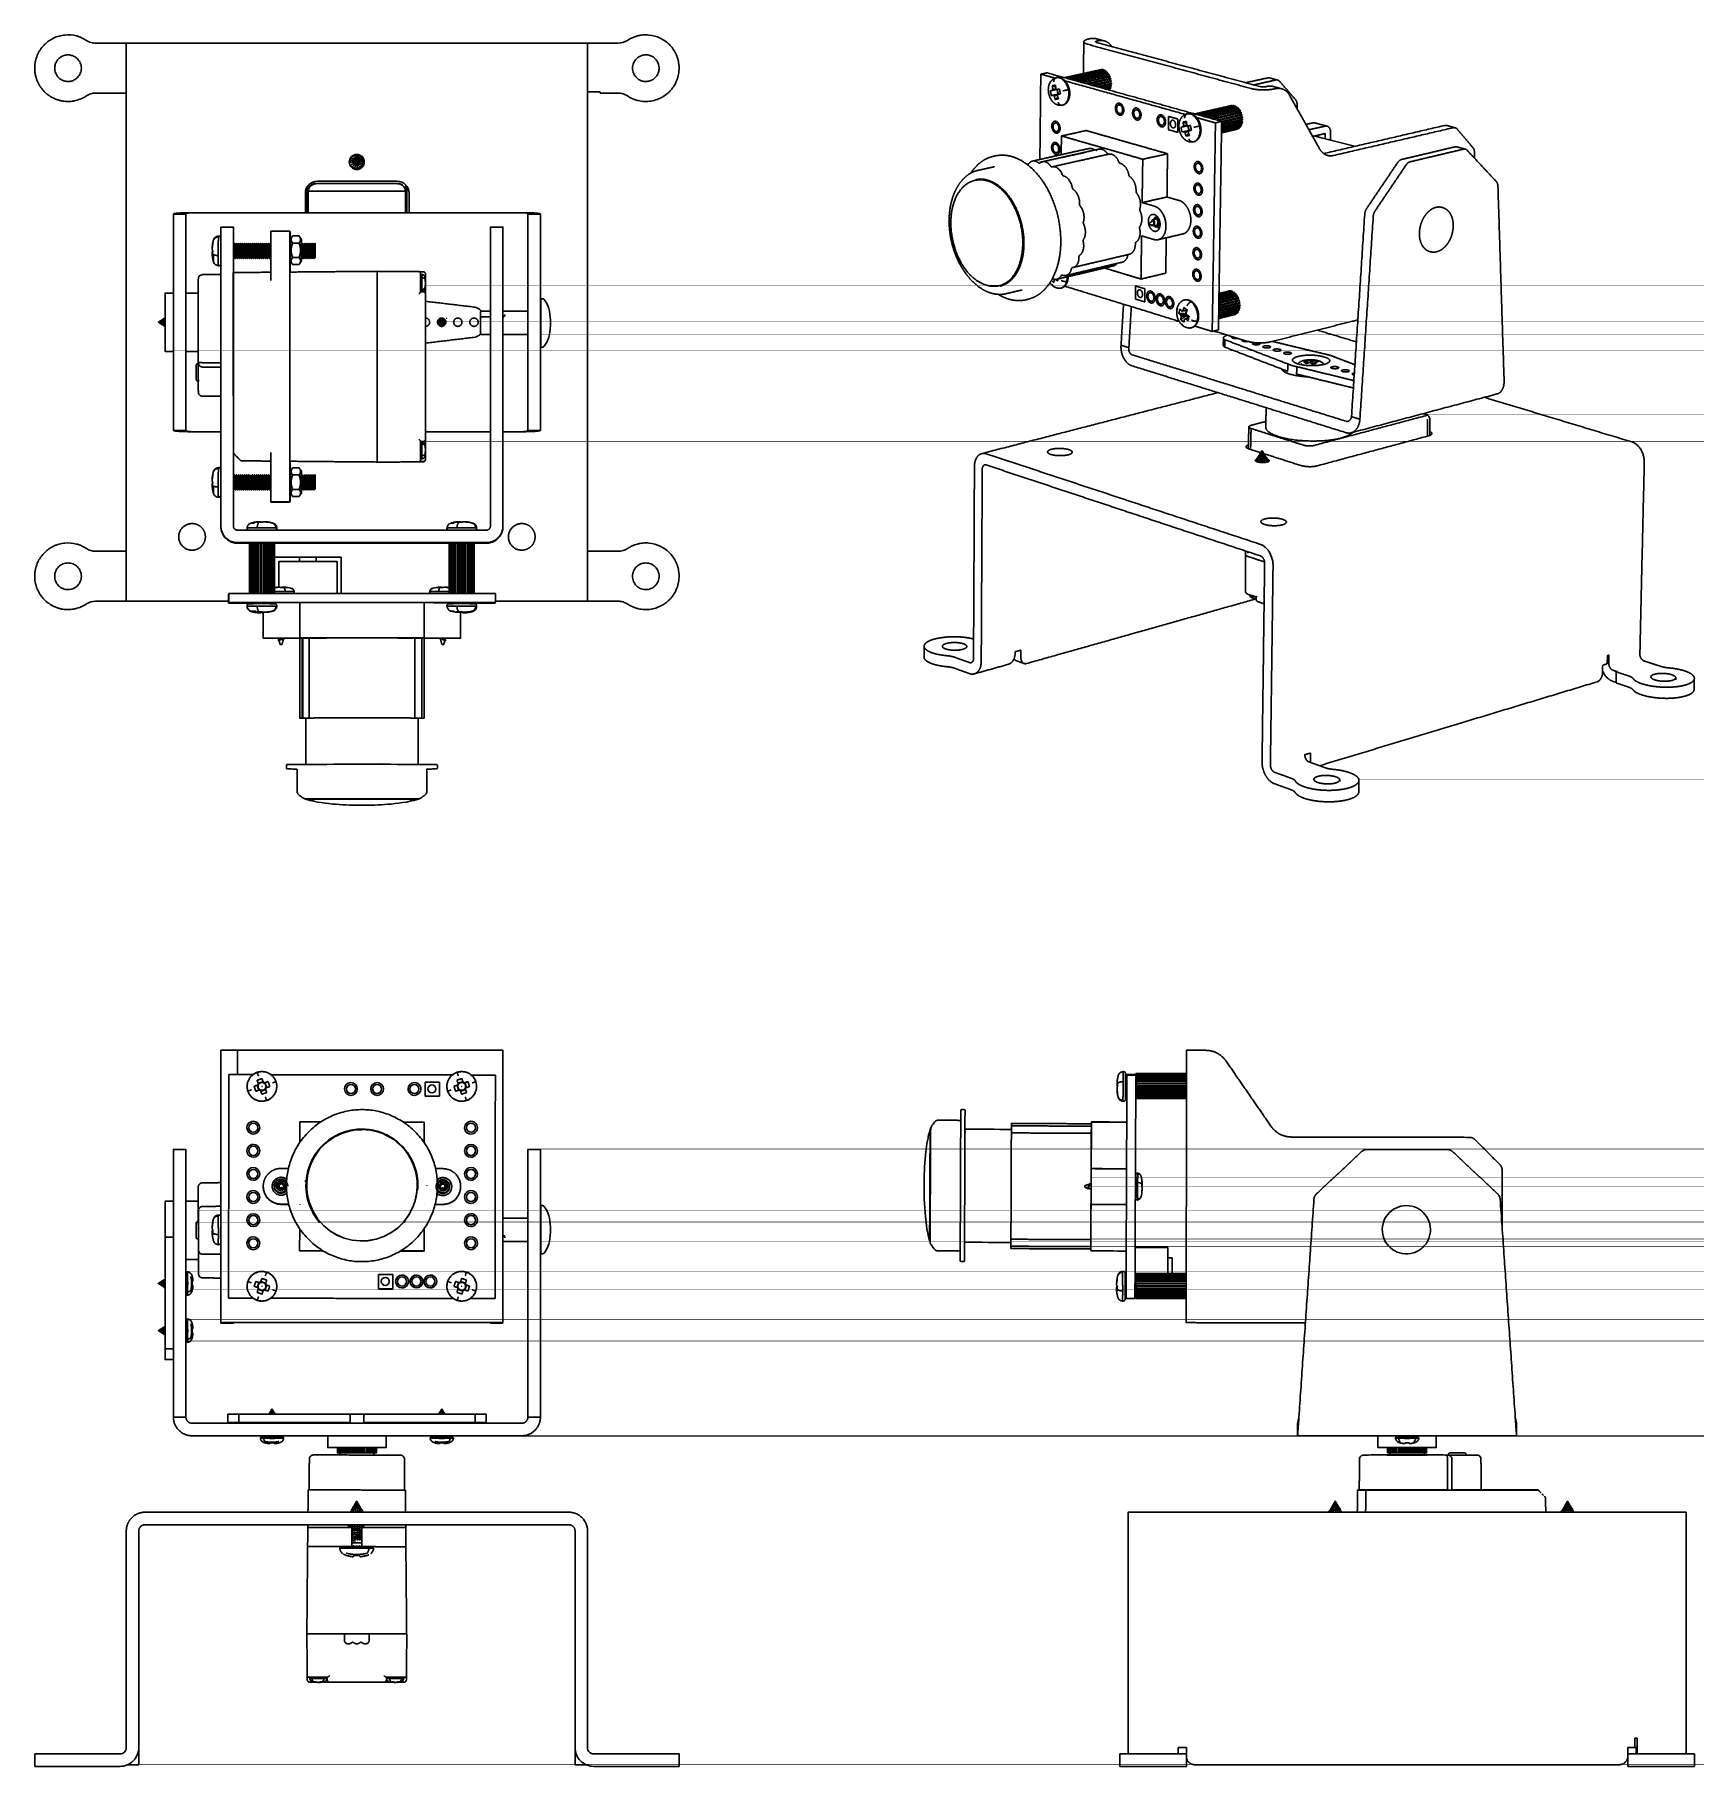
# Model space of a CAD drawing. Header units: millimetres. Extents: x 181 to 381, y 0 to 208.
import ezdxf

# ---------------------------------------------------------------- set-up
doc = ezdxf.new("R2010")
doc.units = ezdxf.units.MM
doc.layers.add('Make2D$可见线$曲线', color=7, linetype='Continuous', true_color=0x000000)

msp = doc.modelspace()

# ---------------------------------------------------------------- linework, layer by layer
at = {"layer": 'Make2D$可见线$曲线', "color": 18, "lineweight": -3, "true_color": 0x000000}
for points, degree, knots in [([(182.4, 206.8), (182.72, 207.11), (183.08, 207.36), (183.5, 207.56), (183.53, 207.57), (183.58, 207.6), (183.66, 207.63), (183.85, 207.71), (184.24, 207.83), (184.58, 207.9), (185.29, 207.96), (185.75, 207.93), (186.24, 207.8), (186.26, 207.79), (186.32, 207.78), (186.4, 207.76), (186.58, 207.7), (186.94, 207.55), (187.22, 207.39), (187.41, 207.27)], 3, [0, 0, 0, 0, 1.365041, 1.365041, 1.450356, 1.450356, 1.535671, 1.706301, 2.047561, 2.730082, 2.730082, 4.095122, 4.095122, 4.180437, 4.180437, 4.265752, 4.436383, 4.777643, 5.460163, 5.460163, 5.460163, 5.460163]), ([(187.41, 200.6), (187, 200.34), (186.56, 200.15), (186.06, 200.03), (186.03, 200.02), (185.96, 200.01), (185.87, 199.99), (185.65, 199.96), (185.2, 199.92), (184.82, 199.95), (184.44, 200.01), (184.32, 200.03), (184.07, 200.1), (183.71, 200.21), (183.37, 200.37), (183.13, 200.51), (183.12, 200.52), (183.1, 200.53), (183.06, 200.56), (182.97, 200.61), (182.8, 200.73), (182.49, 200.98), (182.24, 201.23), (182.06, 201.46), (182.02, 201.51), (181.95, 201.61), (181.84, 201.76), (181.62, 202.12), (181.48, 202.45), (181.39, 202.71), (181.38, 202.74), (181.36, 202.8), (181.34, 202.89), (181.28, 203.11), (181.2, 203.55), (181.19, 203.93), (181.21, 204.32), (181.23, 204.45), (181.27, 204.7), (181.35, 205.07), (181.48, 205.43), (181.59, 205.67), (181.6, 205.68), (181.61, 205.71), (181.63, 205.75), (181.68, 205.84), (181.78, 206.02), (182, 206.36), (182.23, 206.63), (182.4, 206.8)], 3, [0, 0, 0, 0, 1.479038, 1.479038, 1.571478, 1.571478, 1.663918, 1.848798, 2.218557, 2.958076, 2.958076, 3.327836, 3.327836, 3.697596, 4.437115, 4.437115, 4.483335, 4.483335, 4.529554, 4.621994, 4.806874, 5.176634, 5.916153, 5.916153, 6.101033, 6.101033, 6.285912, 6.655672, 7.395191, 7.395191, 7.487631, 7.487631, 7.580071, 7.764951, 8.13471, 8.874229, 8.874229, 9.243989, 9.243989, 9.613748, 10.353267, 10.353267, 10.399487, 10.399487, 10.445707, 10.538147, 10.723027, 11.092787, 11.832306, 11.832306, 11.832306, 11.832306]), ([(187.41, 207.27), (187.57, 207.16), (187.75, 207.08), (188.13, 206.97), (188.32, 206.94), (188.51, 206.94)], 3, [-1.175602, -1.175602, -1.175602, -1.175602, -0.587801, -0.587801, 0, 0, 0, 0]), ([(247.6, 206.94), (247.6, 206.94), (247.68, 206.94), (247.96, 206.94), (248.15, 206.94), (248.35, 206.94)], 3, [0, 0, 0, 0, 0.603918, 0.603918, 1.207835, 1.207835, 1.207835, 1.207835]), ([(252.39, 207.27), (252.76, 207.52), (253.16, 207.7), (253.61, 207.82), (253.64, 207.82), (253.7, 207.84), (253.79, 207.86), (253.99, 207.89), (254.39, 207.95), (254.74, 207.94), (255.45, 207.88), (255.9, 207.75), (256.35, 207.54), (256.37, 207.52), (256.42, 207.5), (256.49, 207.46), (256.66, 207.37), (256.99, 207.16), (257.24, 206.95), (257.4, 206.8)], 3, [0, 0, 0, 0, 1.365041, 1.365041, 1.450356, 1.450356, 1.535671, 1.706301, 2.047561, 2.730082, 2.730082, 4.095122, 4.095122, 4.180437, 4.180437, 4.265752, 4.436383, 4.777643, 5.460163, 5.460163, 5.460163, 5.460163]), ([(257.4, 206.8), (257.74, 206.46), (258.01, 206.08), (258.22, 205.64), (258.22, 205.63), (258.24, 205.6), (258.26, 205.56), (258.3, 205.45), (258.38, 205.25), (258.51, 204.82), (258.57, 204.45), (258.6, 204.06), (258.6, 203.93), (258.59, 203.68), (258.56, 203.3), (258.48, 202.92), (258.38, 202.65), (258.38, 202.62), (258.36, 202.56), (258.32, 202.48), (258.24, 202.28), (258.06, 201.9), (257.86, 201.61), (257.67, 201.37), (257.63, 201.33), (257.55, 201.24), (257.43, 201.11), (257.14, 200.83), (256.85, 200.62), (256.64, 200.5), (256.62, 200.49), (256.59, 200.47), (256.55, 200.45), (256.45, 200.39), (256.26, 200.29), (255.85, 200.12), (255.48, 200.03), (255.1, 199.97), (254.97, 199.95), (254.72, 199.94), (254.34, 199.93), (253.96, 199.98), (253.67, 200.05), (253.65, 200.05), (253.59, 200.07), (253.5, 200.09), (253.3, 200.15), (252.91, 200.3), (252.59, 200.47), (252.39, 200.6)], 3, [0, 0, 0, 0, 1.478982, 1.478982, 1.5252, 1.5252, 1.571418, 1.663855, 1.848727, 2.218473, 2.957964, 2.957964, 3.327709, 3.327709, 3.697455, 4.436946, 4.436946, 4.529382, 4.529382, 4.621818, 4.806691, 5.176436, 5.915927, 5.915927, 6.1008, 6.1008, 6.285673, 6.655418, 7.394909, 7.394909, 7.441127, 7.441127, 7.487346, 7.579782, 7.764655, 8.1344, 8.873891, 8.873891, 9.243637, 9.243637, 9.613382, 10.352873, 10.352873, 10.445309, 10.445309, 10.537746, 10.722618, 11.092364, 11.831855, 11.831855, 11.831855, 11.831855]), ([(186.33, 205.07), (186.22, 205.18), (186.09, 205.27), (185.82, 205.42), (185.67, 205.47), (185.44, 205.52), (185.36, 205.53), (185.21, 205.54), (185.13, 205.54), (184.89, 205.52), (184.74, 205.48), (184.45, 205.36), (184.32, 205.28), (184.14, 205.14), (184.08, 205.08), (183.97, 204.97), (183.92, 204.9), (183.79, 204.71), (183.72, 204.56), (183.62, 204.26), (183.6, 204.1), (183.6, 203.94)], 3, [-3.780725, -3.780725, -3.780725, -3.780725, -3.308134, -3.308134, -2.835544, -2.835544, -2.599248, -2.599248, -2.362953, -2.362953, -1.890362, -1.890362, -1.417772, -1.417772, -1.181476, -1.181476, -0.945181, -0.945181, -0.472591, -0.472591, 0, 0, 0, 0]), ([(183.6, 203.94), (183.6, 203.62), (183.7, 203.3), (183.97, 202.9), (184.07, 202.79), (184.26, 202.64), (184.32, 202.6), (184.46, 202.52), (184.53, 202.48), (184.74, 202.4), (184.89, 202.36), (185.21, 202.33), (185.36, 202.34), (185.67, 202.4), (185.82, 202.45), (186.09, 202.6), (186.22, 202.7), (186.33, 202.81)], 3, [0, 0, 0, 0, 0.948378, 0.948378, 1.422567, 1.422567, 1.659661, 1.659661, 1.896756, 1.896756, 2.370944, 2.370944, 2.845133, 2.845133, 3.319322, 3.319322, 3.793511, 3.793511, 3.793511, 3.793511]), ([(186.8, 203.94), (186.8, 204.15), (186.76, 204.36), (186.59, 204.75), (186.48, 204.92), (186.33, 205.07)], 3, [0, 0, 0, 0, 0.632635, 0.632635, 1.265271, 1.265271, 1.265271, 1.265271]), ([(186.33, 202.81), (186.48, 202.96), (186.59, 203.13), (186.76, 203.52), (186.8, 203.73), (186.8, 203.94)], 3, [-1.264502, -1.264502, -1.264502, -1.264502, -0.632251, -0.632251, 0, 0, 0, 0]), ([(253.47, 205.07), (253.32, 204.92), (253.2, 204.75), (253.04, 204.36), (253, 204.15), (253, 203.94)], 3, [-1.265246, -1.265246, -1.265246, -1.265246, -0.632623, -0.632623, 0, 0, 0, 0]), ([(253, 203.94), (253, 203.73), (253.04, 203.52), (253.14, 203.29), (253.16, 203.25), (253.17, 203.21)], 3, [-1.2645174, -1.2645174, -1.2645174, -1.2645174, -0.6322587, -0.6322587, -0.5053666, -0.5053666, -0.5053666, -0.5053666]), ([(256.2, 203.94), (256.2, 204.26), (256.1, 204.57), (255.83, 204.97), (255.72, 205.09), (255.48, 205.29), (255.34, 205.36), (255.05, 205.48), (254.9, 205.52), (254.59, 205.55), (254.43, 205.54), (254.12, 205.47), (253.98, 205.42), (253.71, 205.27), (253.58, 205.18), (253.47, 205.07)], 3, [0, 0, 0, 0, 0.94851, 0.94851, 1.422765, 1.422765, 1.897021, 1.897021, 2.371276, 2.371276, 2.845531, 2.845531, 3.319786, 3.319786, 3.794041, 3.794041, 3.794041, 3.794041]), ([(253.47, 202.81), (253.58, 202.7), (253.7, 202.6), (253.98, 202.45), (254.13, 202.4), (254.36, 202.35), (254.43, 202.34), (254.59, 202.34), (254.67, 202.34), (254.9, 202.36), (255.05, 202.4), (255.34, 202.51), (255.48, 202.59), (255.66, 202.74), (255.72, 202.79), (255.83, 202.91), (255.88, 202.97), (256.01, 203.17), (256.08, 203.31), (256.17, 203.62), (256.2, 203.78), (256.2, 203.94)], 3, [-3.781453, -3.781453, -3.781453, -3.781453, -3.308772, -3.308772, -2.83609, -2.83609, -2.599749, -2.599749, -2.363408, -2.363408, -1.890727, -1.890727, -1.418045, -1.418045, -1.181704, -1.181704, -0.945363, -0.945363, -0.472682, -0.472682, 0, 0, 0, 0]), ([(188.51, 200.94), (188.32, 200.94), (188.13, 200.91), (187.75, 200.8), (187.57, 200.71), (187.41, 200.6)], 3, [-1.175603, -1.175603, -1.175603, -1.175603, -0.587801, -0.587801, 0, 0, 0, 0]), ([(191.45, 200.94), (191.55, 200.94), (191.64, 200.94), (191.83, 200.94), (191.91, 200.94), (192.12, 200.94), (192.2, 200.94), (192.2, 200.94)], 3, [-1.197069, -1.197069, -1.197069, -1.197069, -0.897802, -0.897802, -0.598535, -0.598535, 0, 0, 0, 0]), ([(252.39, 200.6), (252.22, 200.71), (252.05, 200.8), (251.67, 200.91), (251.48, 200.94), (251.28, 200.94)], 3, [-1.175603, -1.175603, -1.175603, -1.175603, -0.587801, -0.587801, 0, 0, 0, 0]), ([(220.78, 192.67), (220.78, 192.91), (220.69, 193.14), (220.35, 193.48), (220.12, 193.57), (219.88, 193.57), (219.65, 193.57), (219.42, 193.48), (219.08, 193.14), (218.98, 192.91), (218.98, 192.67), (218.98, 192.43), (219.08, 192.2), (219.42, 191.86), (219.65, 191.77), (219.88, 191.77), (220.12, 191.77), (220.35, 191.86), (220.69, 192.2), (220.78, 192.43), (220.78, 192.67)], 3, [0, 0, 0, 0, 0.725169, 0.725169, 1.450339, 1.450339, 1.450339, 2.175508, 2.175508, 2.900677, 2.900677, 2.900677, 3.625847, 3.625847, 4.351016, 4.351016, 4.351016, 5.076185, 5.076185, 5.801354, 5.801354, 5.801354, 5.801354]), ([(219.07, 192.62), (219.07, 192.62), (219.07, 192.62), (219.07, 192.66), (219.07, 192.7), (219.07, 192.74), (219.07, 192.78), (219.08, 192.82), (219.08, 192.86), (219.09, 192.9), (219.1, 192.94), (219.11, 192.98), (219.13, 193.02), (219.14, 193.05), (219.16, 193.09), (219.18, 193.13), (219.2, 193.16), (219.22, 193.19), (219.24, 193.22), (219.27, 193.25), (219.29, 193.28), (219.32, 193.31), (219.35, 193.33), (219.38, 193.36), (219.41, 193.38), (219.45, 193.4), (219.48, 193.42), (219.52, 193.43), (219.56, 193.45)], 2, [18.999953, 18.999953, 18.999953, 19, 19, 20, 20, 21, 21, 22, 22, 23, 23, 24, 24, 25, 25, 26, 26, 27, 27, 28, 28, 29, 29, 30, 30, 31, 31, 32, 32, 32]), ([(219.56, 193.45), (219.59, 193.46), (219.63, 193.47), (219.67, 193.48), (219.71, 193.49), (219.75, 193.5), (219.79, 193.5), (219.83, 193.5), (219.87, 193.5), (219.91, 193.5), (219.95, 193.5), (219.99, 193.5), (220.03, 193.49), (220.07, 193.48), (220.11, 193.47), (220.15, 193.46), (220.19, 193.45), (220.22, 193.43), (220.26, 193.42), (220.29, 193.4), (220.33, 193.38), (220.36, 193.36), (220.39, 193.33), (220.42, 193.31), (220.45, 193.28), (220.48, 193.25), (220.5, 193.22), (220.52, 193.19), (220.55, 193.16), (220.57, 193.13), (220.59, 193.09), (220.6, 193.06), (220.62, 193.02), (220.63, 192.98), (220.64, 192.94), (220.65, 192.9), (220.66, 192.86), (220.66, 192.82), (220.67, 192.78), (220.67, 192.74), (220.67, 192.7), (220.67, 192.66), (220.67, 192.62), (220.66, 192.58), (220.66, 192.54), (220.65, 192.5), (220.64, 192.46), (220.63, 192.43), (220.62, 192.39), (220.6, 192.35), (220.59, 192.32), (220.57, 192.28), (220.55, 192.25), (220.52, 192.21), (220.5, 192.18), (220.48, 192.15), (220.45, 192.13), (220.42, 192.1), (220.39, 192.07), (220.36, 192.05), (220.33, 192.03), (220.29, 192.01), (220.26, 191.99), (220.22, 191.97), (220.19, 191.96), (220.15, 191.95), (220.11, 191.93), (220.07, 191.92), (220.03, 191.92), (219.99, 191.91), (219.95, 191.91), (219.94, 191.91), (219.94, 191.91)], 2, [-32, -32, -32, -31, -31, -30, -30, -29, -29, -28, -28, -27, -27, -26, -26, -25, -25, -24, -24, -23, -23, -22, -22, -21, -21, -20, -20, -19, -19, -18, -18, -17, -17, -16, -16, -15, -15, -14, -14, -13, -13, -12, -12, -11, -11, -10, -10, -9, -9, -8, -8, -7, -7, -6, -6, -5, -5, -4, -4, -3, -3, -2, -2, -1, -1, 0, 0, 1, 1, 2, 2, 3, 3, 3.172065, 3.172065, 3.172065]), ([(219.99, 192.81), (220, 192.81), (220.02, 192.8), (220.03, 192.78), (220.05, 192.77), (220.06, 192.75), (220.07, 192.74), (220.08, 192.72), (220.09, 192.7), (220.1, 192.67), (220.1, 192.65), (220.1, 192.62), (220.1, 192.6), (220.09, 192.57), (220.09, 192.55), (220.07, 192.52), (220.06, 192.5), (220.04, 192.47), (220.02, 192.45), (220, 192.43), (219.97, 192.41), (219.95, 192.4), (219.92, 192.38), (219.88, 192.37), (219.85, 192.36), (219.82, 192.36), (219.78, 192.36), (219.74, 192.37), (219.71, 192.37), (219.67, 192.38), (219.63, 192.4), (219.6, 192.42), (219.57, 192.44), (219.54, 192.47), (219.51, 192.5), (219.48, 192.54), (219.46, 192.57), (219.44, 192.61), (219.43, 192.65), (219.42, 192.7), (219.41, 192.75), (219.41, 192.79), (219.41, 192.84), (219.43, 192.89), (219.44, 192.94), (219.46, 192.98), (219.48, 193.03), (219.51, 193.07), (219.54, 193.11), (219.58, 193.14), (219.62, 193.18), (219.67, 193.21), (219.72, 193.23), (219.77, 193.25), (219.83, 193.27), (219.88, 193.28), (219.94, 193.28), (220, 193.28), (220.06, 193.27), (220.12, 193.25), (220.18, 193.23), (220.23, 193.2), (220.29, 193.17), (220.34, 193.13), (220.38, 193.09), (220.42, 193.04), (220.46, 192.99), (220.49, 192.93), (220.52, 192.87), (220.54, 192.8), (220.56, 192.74), (220.56, 192.67), (220.57, 192.6), (220.56, 192.53), (220.55, 192.46), (220.52, 192.39), (220.5, 192.32), (220.46, 192.26), (220.42, 192.19), (220.37, 192.14), (220.31, 192.08), (220.25, 192.04), (220.19, 191.99), (220.12, 191.96), (220.04, 191.93), (219.97, 191.91), (219.89, 191.89), (219.8, 191.89), (219.72, 191.89), (219.64, 191.91), (219.56, 191.92), (219.48, 191.96), (219.4, 191.99), (219.33, 192.04), (219.26, 192.09), (219.2, 192.15), (219.14, 192.21), (219.09, 192.29), (219.04, 192.36)], 2, [0, 0, 0, 1, 1, 2, 2, 3, 3, 4, 4, 5, 5, 6, 6, 7, 7, 8, 8, 9, 9, 10, 10, 11, 11, 12, 12, 13, 13, 14, 14, 15, 15, 16, 16, 17, 17, 18, 18, 19, 19, 20, 20, 21, 21, 22, 22, 23, 23, 24, 24, 25, 25, 26, 26, 27, 27, 28, 28, 29, 29, 30, 30, 31, 31, 32, 32, 33, 33, 34, 34, 35, 35, 36, 36, 37, 37, 38, 38, 39, 39, 40, 40, 41, 41, 42, 42, 43, 43, 44, 44, 45, 45, 46, 46, 47, 47, 48, 48, 48.995748, 48.995748, 48.995748]), ([(220.32, 191.88), (220.28, 191.87), (220.24, 191.86), (220.2, 191.85), (220.14, 191.83), (220.08, 191.83), (220.02, 191.83), (219.97, 191.83), (219.91, 191.83), (219.85, 191.84), (219.81, 191.85), (219.77, 191.86), (219.73, 191.88)], 3, [0.1330751, 0.1330751, 0.1330751, 0.1330751, 0.2528244, 0.2528244, 0.2528244, 0.4327776, 0.4327776, 0.4327776, 0.6072538, 0.6072538, 0.6072538, 0.7315153, 0.7315153, 0.7315153, 0.7315153]), ([(219.87, 192.71), (219.88, 192.71), (219.88, 192.71), (219.89, 192.71), (219.89, 192.72), (219.89, 192.71), (219.9, 192.71), (219.9, 192.71), (219.9, 192.71)], 2, [0, 0, 0, 1, 1, 2, 2, 3, 3, 3.460156, 3.460156, 3.460156]), ([(219.87, 192.68), (219.87, 192.69), (219.87, 192.69), (219.87, 192.7), (219.87, 192.7)], 2, [0, 0, 0, 1, 1, 2, 2, 2]), ([(220.69, 192.6), (220.69, 192.57), (220.69, 192.55), (220.69, 192.52), (220.69, 192.47), (220.68, 192.41), (220.67, 192.35), (220.66, 192.29), (220.64, 192.24), (220.61, 192.18), (220.59, 192.13), (220.56, 192.08), (220.52, 192.04)], 3, [0.0071927, 0.0071927, 0.0071927, 0.0071927, 0.0815585, 0.0815585, 0.0815585, 0.2544044, 0.2544044, 0.2544044, 0.4330482, 0.4330482, 0.4330482, 0.6063001, 0.6063001, 0.6063001, 0.6063001]), ([(215.13, 190.35), (214.76, 190.35), (214.4, 190.2), (213.86, 189.67), (213.71, 189.31), (213.71, 188.93)], 3, [0, 0, 0, 0, 1.144518, 1.144518, 2.290013, 2.290013, 2.290013, 2.290013]), ([(213.89, 189.23), (213.89, 189.39), (213.93, 189.53), (214, 189.66), (214, 189.68)], 3, [-1.5781609, -1.5781609, -1.5781609, -1.5781609, -1.1947503, -1.128933, -1.128933, -1.128933, -1.128933]), ([(213.98, 189.65), (213.98, 189.65), (213.93, 189.53), (213.89, 189.4), (213.89, 189.23)], 3, [-0.4060532, -0.4060532, -0.4060532, -0.4060532, -0.3982504, 0, 0, 0, 0]), ([(214, 189.1), (214, 189.27), (214.08, 189.53), (214.28, 189.82), (214.58, 190.03), (214.84, 190.1), (215, 190.1)], 3, [-1.592995, -1.592995, -1.592995, -1.592995, -1.194749, -0.7965, -0.39825, 0, 0, 0, 0]), ([(226.16, 188.93), (226.16, 189.31), (226.01, 189.67), (225.47, 190.2), (225.11, 190.35), (224.73, 190.35)], 3, [0, 0, 0, 0, 1.145495, 1.145495, 2.290013, 2.290013, 2.290013, 2.290013]), ([(224.76, 190.1), (224.93, 190.1), (225.19, 190.03), (225.49, 189.82), (225.69, 189.53), (225.76, 189.27), (225.76, 189.1)], 3, [-1.592989, -1.592989, -1.592989, -1.592989, -1.194741, -0.796492, -0.398244, 0, 0, 0, 0]), ([(225.76, 189.66), (225.77, 189.65), (225.83, 189.52), (225.87, 189.38), (225.87, 189.21)], 3, [-0.4447705, -0.4447705, -0.4447705, -0.4447705, -0.3982501, 0, 0, 0, 0]), ([(225.89, 189.23), (225.89, 189.4), (225.85, 189.54), (225.79, 189.67), (225.78, 189.68)], 3, [-1.5930018, -1.5930018, -1.5930018, -1.5930018, -1.1947513, -1.1434713, -1.1434713, -1.1434713, -1.1434713]), ([(202.67, 183.31), (202.71, 183.44), (202.78, 183.54), (202.88, 183.62), (202.98, 183.71), (203.11, 183.75), (203.24, 183.76)], 3, [0, 0, 0, 0, 0.3846466, 0.3846466, 0.3846466, 0.7811422, 0.7811422, 0.7811422, 0.7811422]), ([(203.28, 183.77), (203.35, 183.78), (203.42, 183.76), (203.47, 183.71), (203.51, 183.68), (203.53, 183.64), (203.55, 183.59), (203.55, 183.55), (203.56, 183.53), (203.56, 183.53), (203.56, 183.53)], 3, [0, 0, 0, 0, 0.2164827, 0.2164827, 0.2164827, 0.4278987, 0.4278987, 0.4637639, 0.4637639, 0.4951286, 0.4951286, 0.4951286, 0.4951286]), ([(209.55, 183.35), (209.55, 183.52), (209.55, 183.78), (209.55, 184.07), (209.55, 184.28), (209.55, 184.35), (209.55, 184.35)], 3, [-1.593086, -1.593086, -1.593086, -1.593086, -1.194814, -0.796543, -0.398271, -0.001698, -0.001698, -0.001698, -0.001698]), ([(211.85, 184.35), (211.85, 184.35), (211.85, 184.28), (211.85, 184.07), (211.85, 183.78), (211.85, 183.52), (211.85, 183.35)], 3, [-1.591387, -1.591387, -1.591387, -1.591387, -1.194814, -0.796543, -0.398271, 0, 0, 0, 0]), ([(212.03, 183.58), (211.98, 183.51), (211.93, 183.45), (211.91, 183.42), (211.89, 183.4)], 2, [-1, -1, -1, 0, 0, 1, 1, 1]), ([(211.97, 183.44), (211.94, 183.39), (211.91, 183.35), (211.9, 183.33), (211.89, 183.32)], 2, [0, 0, 0, 1, 1, 2, 2, 2]), ([(211.89, 180.74), (211.89, 180.75), (211.89, 180.76), (211.89, 180.79), (211.89, 180.82), (211.89, 180.87), (211.89, 180.92), (211.89, 180.99), (211.89, 181.06), (211.89, 181.14), (211.89, 181.22), (211.89, 181.31), (211.89, 181.41), (211.89, 181.51), (211.89, 181.61), (211.89, 181.72), (211.89, 181.83), (211.89, 181.95), (211.89, 182.07), (211.89, 182.19), (211.89, 182.31), (211.89, 182.42), (211.89, 182.53), (211.89, 182.63), (211.89, 182.74), (211.89, 182.83), (211.89, 182.92), (211.89, 183), (211.89, 183.08), (211.89, 183.15), (211.89, 183.22), (211.89, 183.27), (211.89, 183.32), (211.89, 183.35), (211.89, 183.38), (211.89, 183.39), (211.89, 183.4)], 2, [19, 19, 19, 20, 20, 21, 21, 22, 22, 23, 23, 24, 24, 25, 25, 26, 26, 27, 27, 28, 28, 29, 29, 30, 30, 31, 31, 32, 32, 33, 33, 34, 34, 35, 35, 36, 36, 37, 37, 37]), ([(211.91, 183.35), (211.91, 183.29), (211.91, 183.24), (211.91, 183.17), (211.91, 183.1), (211.9, 183.09), (211.89, 183.08)], 2, [0, 0, 0, 1, 1, 2, 2, 3, 3, 3]), ([(211.89, 183.08), (211.89, 183.07), (211.89, 183.06), (211.89, 183.04), (211.89, 183.02), (211.89, 183.02), (211.89, 183.01)], 2, [51, 51, 51, 52, 52, 53, 53, 53.034638, 53.034638, 53.034638]), ([(211.93, 183.45), (211.93, 183.44), (211.93, 183.43), (211.92, 183.39), (211.91, 183.35)], 2, [2, 2, 2, 3, 3, 4, 4, 4]), ([(211.91, 183.1), (211.92, 183.02), (211.93, 182.94), (211.93, 182.85), (211.93, 182.76), (211.93, 182.66), (211.93, 182.56), (211.92, 182.44), (211.91, 182.32)], 2, [0, 0, 0, 1, 1, 2, 2, 3, 3, 4, 4, 4]), ([(212.15, 183.75), (212.12, 183.7), (212.08, 183.64), (212.05, 183.57), (212.02, 183.5), (212.01, 183.43), (212.01, 183.36), (212.01, 183.29), (212.02, 183.22), (212.05, 183.15), (212.08, 183.08), (212.12, 183.04), (212.15, 182.99), (212.16, 182.97), (212.17, 182.95), (212.17, 182.94), (212.17, 182.94), (212.17, 182.92), (212.17, 182.91), (212.16, 182.87), (212.15, 182.83)], 2, [0, 0, 0, 1, 1, 2, 2, 3, 3, 4, 4, 5, 5, 6, 6, 7, 7, 8, 8, 9, 9, 10, 10, 10]), ([(212.96, 183.8), (212.95, 183.8), (212.95, 183.8), (212.94, 183.8), (212.94, 183.8), (212.94, 183.8), (212.93, 183.8), (212.9, 183.8), (212.88, 183.8), (212.81, 183.8), (212.74, 183.8), (212.65, 183.8), (212.57, 183.8), (212.48, 183.8), (212.39, 183.8), (212.32, 183.8), (212.25, 183.8), (212.23, 183.8), (212.2, 183.8), (212.19, 183.8), (212.19, 183.8), (212.19, 183.8), (212.18, 183.8), (212.18, 183.8), (212.17, 183.8)], 2, [-8, -8, -8, -7, -7, -6, -6, -5, -5, -4, -4, -3, -3, -2, -2, -1, -1, 0, 0, 1, 1, 2, 2, 3, 3, 4, 4, 4]), ([(212.98, 183.75), (213.01, 183.7), (213.05, 183.64), (213.08, 183.57), (213.11, 183.5), (213.12, 183.43), (213.13, 183.36), (213.12, 183.29), (213.11, 183.22), (213.08, 183.15), (213.05, 183.08), (213.01, 183.04), (212.98, 182.99), (212.97, 182.97), (212.96, 182.95), (212.96, 182.94), (212.96, 182.94), (212.96, 182.92), (212.96, 182.91), (212.97, 182.87), (212.98, 182.83)], 2, [0, 0, 0, 1, 1, 2, 2, 3, 3, 4, 4, 5, 5, 6, 6, 7, 7, 8, 8, 9, 9, 10, 10, 10]), ([(213.1, 183.58), (213.15, 183.51), (213.2, 183.45), (213.22, 183.42), (213.24, 183.4)], 2, [0, 0, 0, 1, 1, 2, 2, 2]), ([(213.16, 183.44), (213.19, 183.39), (213.22, 183.35), (213.23, 183.33), (213.24, 183.32)], 2, [0, 0, 0, 1, 1, 2, 2, 2]), ([(213.2, 183.45), (213.2, 183.44), (213.2, 183.43), (213.21, 183.39), (213.22, 183.35)], 2, [2, 2, 2, 3, 3, 4, 4, 4]), ([(213.22, 183.1), (213.21, 183.02), (213.2, 182.94), (213.2, 182.85), (213.2, 182.76), (213.2, 182.66), (213.2, 182.56), (213.21, 182.44), (213.22, 182.32)], 2, [0, 0, 0, 1, 1, 2, 2, 3, 3, 4, 4, 4]), ([(213.22, 183.35), (213.22, 183.29), (213.22, 183.24), (213.22, 183.17), (213.22, 183.1), (213.23, 183.09), (213.24, 183.08)], 2, [0, 0, 0, 1, 1, 2, 2, 3, 3, 3]), ([(213.24, 183.4), (213.24, 183.39), (213.24, 183.38), (213.24, 183.35), (213.24, 183.32), (213.24, 183.27), (213.24, 183.22), (213.24, 183.15), (213.24, 183.08), (213.24, 183), (213.24, 182.92), (213.24, 182.83), (213.24, 182.74), (213.24, 182.63), (213.24, 182.53), (213.24, 182.42), (213.24, 182.31), (213.24, 182.19), (213.24, 182.07), (213.24, 181.95), (213.24, 181.83), (213.24, 181.72), (213.24, 181.61), (213.24, 181.51), (213.24, 181.41), (213.24, 181.31), (213.24, 181.22), (213.24, 181.14), (213.24, 181.06), (213.24, 180.99), (213.24, 180.92), (213.24, 180.87), (213.24, 180.82), (213.24, 180.79), (213.24, 180.76), (213.24, 180.75), (213.24, 180.74)], 2, [28, 28, 28, 29, 29, 30, 30, 31, 31, 32, 32, 33, 33, 34, 34, 35, 35, 36, 36, 37, 37, 38, 38, 39, 39, 40, 40, 41, 41, 42, 42, 43, 43, 44, 44, 45, 45, 46, 46, 46]), ([(213.24, 183.02), (213.24, 183.04), (213.24, 183.06), (213.24, 183.07), (213.24, 183.08)], 2, [12.005687, 12.005687, 12.005687, 13, 13, 14, 14, 14]), ([(202.67, 180.73), (202.67, 180.85), (202.67, 181.13), (202.67, 181.5), (202.67, 181.57)], 3, [-0.0000445, -0.0000445, -0.0000445, -0.0000445, 0.7643208, 0.9067435, 0.9067435, 0.9067435, 0.9067435]), ([(205.06, 181.33), (205.06, 181.33), (205.06, 181.33), (205.06, 181.33), (205.06, 181.36), (205.06, 181.4), (205.06, 181.44), (205.07, 181.52), (205.07, 181.62), (205.08, 181.72), (205.08, 181.77), (205.08, 181.83), (205.09, 181.88), (205.09, 181.92), (205.09, 181.95), (205.09, 181.99), (205.09, 182.01), (205.09, 182.03), (205.1, 182.04), (205.1, 182.15), (205.11, 182.26), (205.11, 182.36), (205.11, 182.41), (205.12, 182.45), (205.12, 182.5), (205.12, 182.54), (205.12, 182.58), (205.13, 182.61), (205.13, 182.65), (205.13, 182.68), (205.13, 182.7), (205.14, 182.73), (205.14, 182.75), (205.14, 182.77), (205.14, 182.77), (205.15, 182.78), (205.15, 182.78)], 3, [3.756249, 3.756249, 3.756249, 3.756249, 3.769832, 3.769832, 3.769832, 3.975069, 3.975069, 3.975069, 4.387534, 4.387534, 4.387534, 4.592452, 4.592452, 4.592452, 4.731925, 4.731925, 4.731925, 4.797589, 4.797589, 4.797589, 5.209932, 5.209932, 5.209932, 5.415106, 5.415106, 5.415106, 5.620113, 5.620113, 5.620113, 5.825303, 5.825303, 5.825303, 6.030122, 6.030122, 6.030122, 6.140461, 6.140461, 6.140461, 6.140461]), ([(205.06, 181.08), (205.06, 181.07), (205.06, 181.07), (205.07, 181.07), (205.07, 181.08)], 3, [39.1639882, 39.1639882, 39.1639882, 39.1639882, 39.3143825, 39.4598946, 39.4598946, 39.4598946, 39.4598946]), ([(205.07, 181.08), (205.07, 181.08), (205.07, 181.1), (205.08, 181.14), (205.09, 181.23), (205.1, 181.4), (205.11, 181.62), (205.12, 181.86), (205.13, 182.12), (205.14, 182.36), (205.15, 182.57), (205.16, 182.71), (205.17, 182.81), (205.17, 182.87), (205.18, 182.89), (205.18, 182.9)], 3, [39.459895, 39.459895, 39.459895, 39.459895, 39.519146, 39.723908, 39.928669, 40.133432, 40.542958, 40.747719, 40.952481, 41.362007, 41.566769, 41.771531, 41.976293, 42.181057, 42.31158, 42.31158, 42.31158, 42.31158]), ([(205.22, 182.8), (205.22, 182.8), (205.22, 182.8), (205.21, 182.79), (205.21, 182.79), (205.21, 182.78), (205.21, 182.77), (205.2, 182.75), (205.2, 182.73), (205.2, 182.7), (205.2, 182.68), (205.19, 182.65), (205.19, 182.61), (205.19, 182.58), (205.19, 182.54), (205.18, 182.5), (205.18, 182.45), (205.18, 182.41), (205.18, 182.36), (205.17, 182.26), (205.16, 182.15), (205.16, 182.04), (205.16, 182.03), (205.16, 182.01), (205.16, 181.99), (205.16, 181.95), (205.15, 181.92), (205.15, 181.88), (205.15, 181.83), (205.15, 181.77), (205.14, 181.72), (205.14, 181.62), (205.13, 181.52), (205.13, 181.44), (205.13, 181.4), (205.12, 181.36), (205.12, 181.33), (205.12, 181.3), (205.11, 181.27), (205.11, 181.25), (205.11, 181.23), (205.11, 181.21), (205.1, 181.2), (205.1, 181.2), (205.1, 181.2), (205.1, 181.2)], 3, [0.002432, 0.002432, 0.002432, 0.002432, 0.073811, 0.073811, 0.073811, 0.279051, 0.279051, 0.279051, 0.48387, 0.48387, 0.48387, 0.689061, 0.689061, 0.689061, 0.894068, 0.894068, 0.894068, 1.099241, 1.099241, 1.099241, 1.511584, 1.511584, 1.511584, 1.577249, 1.577249, 1.577249, 1.716722, 1.716722, 1.716722, 1.921639, 1.921639, 1.921639, 2.334103, 2.334103, 2.334103, 2.539342, 2.539342, 2.539342, 2.744517, 2.744517, 2.744517, 2.949672, 2.949672, 2.949672, 2.988633, 2.988633, 2.988633, 2.988633]), ([(205.15, 182.78), (205.15, 182.79), (205.15, 182.79), (205.15, 182.79), (205.15, 182.8), (205.15, 182.8), (205.15, 182.8)], 3, [6.1404608, 6.1404608, 6.1404608, 6.1404608, 6.2353629, 6.2353629, 6.2353629, 6.3067418, 6.3067418, 6.3067418, 6.3067418]), ([(205.18, 182.9), (205.18, 182.9), (205.18, 182.91), (205.19, 182.91), (205.19, 182.9), (205.19, 182.9)], 3, [42.3115798, 42.3115798, 42.3115798, 42.3115798, 42.3858195, 42.5905812, 42.6027796, 42.6027796, 42.6027796, 42.6027796]), ([(205.27, 181.18), (205.27, 181.18), (205.28, 181.18), (205.28, 181.19), (205.28, 181.19), (205.28, 181.2), (205.28, 181.21), (205.29, 181.23), (205.29, 181.25), (205.29, 181.27), (205.29, 181.3), (205.3, 181.33), (205.3, 181.36), (205.3, 181.39), (205.31, 181.43), (205.31, 181.47), (205.31, 181.52), (205.31, 181.56), (205.32, 181.61), (205.32, 181.66), (205.32, 181.71), (205.32, 181.76), (205.33, 181.82), (205.33, 181.87), (205.33, 181.93), (205.33, 181.95), (205.33, 181.97), (205.33, 181.99), (205.34, 182.02), (205.34, 182.06), (205.34, 182.09), (205.34, 182.14), (205.34, 182.2), (205.35, 182.25), (205.35, 182.36), (205.36, 182.45), (205.36, 182.53), (205.37, 182.57), (205.37, 182.61), (205.37, 182.64), (205.37, 182.67), (205.38, 182.7), (205.38, 182.72), (205.38, 182.75), (205.38, 182.76), (205.39, 182.78), (205.39, 182.78), (205.39, 182.78), (205.39, 182.78)], 3, [3.154673, 3.154673, 3.154673, 3.154673, 3.211827, 3.211827, 3.211827, 3.417136, 3.417136, 3.417136, 3.622048, 3.622048, 3.622048, 3.827203, 3.827203, 3.827203, 4.032378, 4.032378, 4.032378, 4.23775, 4.23775, 4.23775, 4.442914, 4.442914, 4.442914, 4.647656, 4.647656, 4.647656, 4.729784, 4.729784, 4.729784, 4.852597, 4.852597, 4.852597, 5.057982, 5.057982, 5.057982, 5.470312, 5.470312, 5.470312, 5.675485, 5.675485, 5.675485, 5.880492, 5.880492, 5.880492, 6.085682, 6.085682, 6.085682, 6.138332, 6.138332, 6.138332, 6.138332]), ([(205.3, 181.08), (205.3, 181.07), (205.31, 181.07), (205.31, 181.08), (205.31, 181.08)], 3, [45.4572547, 45.4572547, 45.4572547, 45.4572547, 45.6620166, 45.7501821, 45.7501821, 45.7501821, 45.7501821]), ([(205.31, 181.08), (205.31, 181.09), (205.32, 181.11), (205.32, 181.16), (205.33, 181.27), (205.34, 181.4), (205.35, 181.56), (205.36, 181.73), (205.36, 181.92), (205.37, 182.11), (205.38, 182.35), (205.39, 182.57), (205.4, 182.74), (205.41, 182.83), (205.42, 182.88), (205.42, 182.9), (205.42, 182.9)], 3, [45.750182, 45.750182, 45.750182, 45.750182, 45.86678, 46.071543, 46.276305, 46.481066, 46.685829, 46.890592, 47.095355, 47.300117, 47.504878, 47.914405, 48.119167, 48.323928, 48.528691, 48.60163, 48.60163, 48.60163, 48.60163]), ([(205.46, 182.8), (205.46, 182.8), (205.45, 182.79), (205.45, 182.78), (205.45, 182.76), (205.45, 182.75), (205.44, 182.72), (205.44, 182.7), (205.44, 182.67), (205.44, 182.64), (205.43, 182.61), (205.43, 182.57), (205.43, 182.53), (205.42, 182.45), (205.42, 182.36), (205.41, 182.25), (205.41, 182.2), (205.41, 182.14), (205.4, 182.09), (205.4, 182.06), (205.4, 182.02), (205.4, 181.99), (205.4, 181.97), (205.4, 181.95), (205.4, 181.93), (205.39, 181.87), (205.39, 181.82), (205.39, 181.76), (205.39, 181.71), (205.38, 181.66), (205.38, 181.61), (205.38, 181.56), (205.37, 181.52), (205.37, 181.47), (205.37, 181.43), (205.37, 181.39), (205.36, 181.36), (205.36, 181.33), (205.36, 181.3), (205.36, 181.27), (205.35, 181.25), (205.35, 181.23), (205.35, 181.21), (205.35, 181.2), (205.35, 181.2), (205.34, 181.2)], 3, [0.01658, 0.01658, 0.01658, 0.01658, 0.221399, 0.221399, 0.221399, 0.42659, 0.42659, 0.42659, 0.631597, 0.631597, 0.631597, 0.836769, 0.836769, 0.836769, 1.249099, 1.249099, 1.249099, 1.454485, 1.454485, 1.454485, 1.577298, 1.577298, 1.577298, 1.659426, 1.659426, 1.659426, 1.864168, 1.864168, 1.864168, 2.069332, 2.069332, 2.069332, 2.274704, 2.274704, 2.274704, 2.479879, 2.479879, 2.479879, 2.685034, 2.685034, 2.685034, 2.889946, 2.889946, 2.889946, 2.986367, 2.986367, 2.986367, 2.986367]), ([(205.34, 181.19), (205.34, 181.19), (205.34, 181.19), (205.34, 181.19), (205.34, 181.18), (205.34, 181.18), (205.34, 181.18)], 3, [2.991642, 2.991642, 2.991642, 2.991642, 3.0952551, 3.0952551, 3.0952551, 3.1524082, 3.1524082, 3.1524082, 3.1524082]), ([(205.42, 182.9), (205.42, 182.91), (205.43, 182.91), (205.43, 182.91), (205.43, 182.9)], 3, [48.6016302, 48.6016302, 48.6016302, 48.6016302, 48.7334539, 48.8934515, 48.8934515, 48.8934515, 48.8934515]), ([(205.51, 181.19), (205.51, 181.19), (205.51, 181.19), (205.51, 181.19), (205.51, 181.18), (205.51, 181.18), (205.52, 181.18)], 3, [3.05729585, 3.05729585, 3.05729585, 3.05729585, 3.06427193, 3.06427193, 3.06427193, 3.15212857, 3.15212857, 3.15212857, 3.15212857]), ([(205.52, 181.18), (205.52, 181.18), (205.52, 181.19), (205.52, 181.19), (205.52, 181.2), (205.53, 181.21), (205.53, 181.23), (205.53, 181.24), (205.53, 181.27), (205.54, 181.29), (205.54, 181.32), (205.54, 181.35), (205.54, 181.39), (205.55, 181.43), (205.55, 181.47), (205.55, 181.51), (205.55, 181.56), (205.56, 181.6), (205.56, 181.65), (205.56, 181.7), (205.56, 181.76), (205.57, 181.81), (205.57, 181.86), (205.57, 181.92), (205.58, 181.97), (205.58, 181.98), (205.58, 181.99), (205.58, 181.99), (205.58, 182.04), (205.58, 182.09), (205.58, 182.14), (205.59, 182.19), (205.59, 182.24), (205.59, 182.29), (205.59, 182.34), (205.6, 182.39), (205.6, 182.44), (205.6, 182.53), (205.61, 182.61), (205.61, 182.67), (205.62, 182.7), (205.62, 182.72), (205.62, 182.74), (205.63, 182.76), (205.63, 182.78), (205.63, 182.78)], 3, [3.154561, 3.154561, 3.154561, 3.154561, 3.26919, 3.26919, 3.26919, 3.474222, 3.474222, 3.474222, 3.679531, 3.679531, 3.679531, 3.884443, 3.884443, 3.884443, 4.089598, 4.089598, 4.089598, 4.294773, 4.294773, 4.294773, 4.500145, 4.500145, 4.500145, 4.705309, 4.705309, 4.705309, 4.729705, 4.729705, 4.729705, 4.909939, 4.909939, 4.909939, 5.115138, 5.115138, 5.115138, 5.320522, 5.320522, 5.320522, 5.732853, 5.732853, 5.732853, 5.938025, 5.938025, 5.938025, 6.138124, 6.138124, 6.138124, 6.138124]), ([(205.54, 181.08), (205.54, 181.08), (205.55, 181.07), (205.55, 181.07), (205.55, 181.08), (205.55, 181.08)], 3, [51.7443898, 51.7443898, 51.7443898, 51.7443898, 51.8048904, 52.0096519, 52.0406981, 52.0406981, 52.0406981, 52.0406981]), ([(205.55, 181.08), (205.56, 181.09), (205.56, 181.12), (205.57, 181.19), (205.58, 181.3), (205.58, 181.44), (205.59, 181.6), (205.6, 181.78), (205.61, 181.97), (205.62, 182.16), (205.62, 182.34), (205.63, 182.56), (205.64, 182.74), (205.65, 182.85), (205.66, 182.89), (205.66, 182.9), (205.66, 182.9)], 3, [52.040698, 52.040698, 52.040698, 52.040698, 52.214414, 52.419177, 52.62394, 52.828702, 53.033464, 53.238226, 53.44299, 53.647752, 53.852514, 54.057276, 54.466802, 54.671564, 54.876325, 54.891683, 54.891683, 54.891683, 54.891683]), ([(205.59, 181.2), (205.59, 181.19), (205.59, 181.19), (205.58, 181.19), (205.58, 181.19), (205.58, 181.18), (205.58, 181.18)], 3, [2.9863895, 2.9863895, 2.9863895, 2.9863895, 3.037805, 3.037805, 3.037805, 3.152435, 3.152435, 3.152435, 3.152435]), ([(205.7, 182.8), (205.7, 182.8), (205.7, 182.79), (205.69, 182.79), (205.69, 182.78), (205.69, 182.76), (205.69, 182.74), (205.68, 182.72), (205.68, 182.7), (205.68, 182.67), (205.67, 182.61), (205.67, 182.53), (205.66, 182.44), (205.66, 182.39), (205.66, 182.34), (205.66, 182.29), (205.65, 182.24), (205.65, 182.19), (205.65, 182.14), (205.65, 182.09), (205.64, 182.04), (205.64, 181.99), (205.64, 181.99), (205.64, 181.98), (205.64, 181.97), (205.64, 181.92), (205.63, 181.86), (205.63, 181.81), (205.63, 181.76), (205.63, 181.7), (205.62, 181.65), (205.62, 181.6), (205.62, 181.56), (205.62, 181.51), (205.61, 181.47), (205.61, 181.43), (205.61, 181.39), (205.61, 181.35), (205.6, 181.32), (205.6, 181.29), (205.6, 181.27), (205.59, 181.24), (205.59, 181.23), (205.59, 181.21), (205.59, 181.2), (205.59, 181.2)], 3, [0.002433, 0.002433, 0.002433, 0.002433, 0.163963, 0.163963, 0.163963, 0.36897, 0.36897, 0.36897, 0.574142, 0.574142, 0.574142, 0.986472, 0.986472, 0.986472, 1.191858, 1.191858, 1.191858, 1.397056, 1.397056, 1.397056, 1.57729, 1.57729, 1.57729, 1.601686, 1.601686, 1.601686, 1.80685, 1.80685, 1.80685, 2.012222, 2.012222, 2.012222, 2.217397, 2.217397, 2.217397, 2.422552, 2.422552, 2.422552, 2.627464, 2.627464, 2.627464, 2.832773, 2.832773, 2.832773, 2.986389, 2.986389, 2.986389, 2.986389]), ([(205.63, 182.78), (205.63, 182.79), (205.63, 182.8), (205.64, 182.81), (205.65, 182.84), (205.65, 182.87), (205.66, 182.9)], 3, [0.1207672, 0.1207672, 0.1207672, 0.1207672, 0.1462755, 0.1462755, 0.1462755, 0.2395705, 0.2395705, 0.2395705, 0.2395705]), ([(205.66, 182.9), (205.67, 182.91), (205.67, 182.91), (205.67, 182.9), (205.67, 182.9)], 3, [54.8916827, 54.8916827, 54.8916827, 54.8916827, 55.0810877, 55.1834694, 55.1834694, 55.1834694, 55.1834694]), ([(205.7, 182.79), (205.7, 182.79), (205.7, 182.79), (205.7, 182.8), (205.7, 182.8), (205.7, 182.8), (205.7, 182.8)], 3, [6.21803427, 6.21803427, 6.21803427, 6.21803427, 6.26804965, 6.26804965, 6.26804965, 6.30910587, 6.30910587, 6.30910587, 6.30910587]), ([(205.75, 181.19), (205.75, 181.19), (205.76, 181.18), (205.76, 181.18), (205.76, 181.18), (205.76, 181.18), (205.76, 181.18)], 3, [3.05740302, 3.05740302, 3.05740302, 3.05740302, 3.12180395, 3.12180395, 3.12180395, 3.15211003, 3.15211003, 3.15211003, 3.15211003]), ([(205.76, 181.18), (205.76, 181.18), (205.76, 181.19), (205.76, 181.2), (205.77, 181.21), (205.77, 181.22), (205.77, 181.24), (205.77, 181.26), (205.78, 181.29), (205.78, 181.32), (205.78, 181.35), (205.79, 181.38), (205.79, 181.42), (205.79, 181.46), (205.79, 181.5), (205.8, 181.55), (205.8, 181.6), (205.8, 181.64), (205.8, 181.7), (205.81, 181.75), (205.81, 181.8), (205.81, 181.85), (205.81, 181.9), (205.82, 181.95), (205.82, 181.99), (205.82, 182), (205.82, 182.01), (205.82, 182.02), (205.82, 182.13), (205.83, 182.24), (205.84, 182.34), (205.84, 182.39), (205.84, 182.43), (205.84, 182.48), (205.85, 182.52), (205.85, 182.56), (205.85, 182.6), (205.86, 182.67), (205.86, 182.72), (205.87, 182.76), (205.87, 182.77), (205.87, 182.78), (205.87, 182.78)], 3, [3.154542, 3.154542, 3.154542, 3.154542, 3.326593, 3.326593, 3.326593, 3.531775, 3.531775, 3.531775, 3.736806, 3.736806, 3.736806, 3.942116, 3.942116, 3.942116, 4.147028, 4.147028, 4.147028, 4.352182, 4.352182, 4.352182, 4.557358, 4.557358, 4.557358, 4.729688, 4.729688, 4.729688, 4.762451, 4.762451, 4.762451, 5.174916, 5.174916, 5.174916, 5.379834, 5.379834, 5.379834, 5.585205, 5.585205, 5.585205, 5.997547, 5.997547, 5.997547, 6.140318, 6.140318, 6.140318, 6.140318]), ([(205.78, 181.08), (205.79, 181.07), (205.79, 181.07), (205.79, 181.07), (205.8, 181.08)], 3, [58.0356421, 58.0356421, 58.0356421, 58.0356421, 58.1525251, 58.3304331, 58.3304331, 58.3304331, 58.3304331]), ([(205.8, 181.08), (205.8, 181.08), (205.8, 181.09), (205.8, 181.13), (205.81, 181.22), (205.82, 181.34), (205.83, 181.48), (205.84, 181.65), (205.84, 181.83), (205.85, 182.09), (205.86, 182.33), (205.88, 182.55), (205.89, 182.73), (205.9, 182.85), (205.9, 182.89), (205.9, 182.9)], 3, [58.330433, 58.330433, 58.330433, 58.330433, 58.357288, 58.562049, 58.766811, 58.971574, 59.176337, 59.381099, 59.585861, 59.790623, 60.200149, 60.404911, 60.609673, 61.019199, 61.182049, 61.182049, 61.182049, 61.182049]), ([(205.94, 182.8), (205.94, 182.8), (205.94, 182.79), (205.94, 182.79), (205.94, 182.79), (205.93, 182.77), (205.93, 182.76), (205.93, 182.72), (205.92, 182.67), (205.92, 182.6), (205.91, 182.56), (205.91, 182.52), (205.91, 182.48), (205.9, 182.43), (205.9, 182.39), (205.9, 182.34), (205.89, 182.24), (205.89, 182.13), (205.88, 182.02), (205.88, 182.01), (205.88, 182), (205.88, 181.99), (205.88, 181.95), (205.88, 181.9), (205.88, 181.85), (205.87, 181.8), (205.87, 181.75), (205.87, 181.7), (205.87, 181.64), (205.86, 181.6), (205.86, 181.55), (205.86, 181.5), (205.85, 181.46), (205.85, 181.42), (205.85, 181.38), (205.85, 181.35), (205.84, 181.32), (205.84, 181.29), (205.84, 181.26), (205.84, 181.24), (205.83, 181.22), (205.83, 181.21), (205.83, 181.2)], 3, [0.002432, 0.002432, 0.002432, 0.002432, 0.106384, 0.106384, 0.106384, 0.311558, 0.311558, 0.311558, 0.723901, 0.723901, 0.723901, 0.929272, 0.929272, 0.929272, 1.134189, 1.134189, 1.134189, 1.546653, 1.546653, 1.546653, 1.579417, 1.579417, 1.579417, 1.751748, 1.751748, 1.751748, 1.956923, 1.956923, 1.956923, 2.162078, 2.162078, 2.162078, 2.36699, 2.36699, 2.36699, 2.572299, 2.572299, 2.572299, 2.777331, 2.777331, 2.777331, 2.982513, 2.982513, 2.982513, 2.982513]), ([(205.87, 182.78), (205.87, 182.79), (205.87, 182.79), (205.87, 182.79), (205.88, 182.79), (205.88, 182.8), (205.88, 182.8)], 3, [6.1403175, 6.1403175, 6.1403175, 6.1403175, 6.2027213, 6.2027213, 6.2027213, 6.3066732, 6.3066732, 6.3066732, 6.3066732]), ([(205.9, 182.9), (205.91, 182.9), (205.91, 182.91), (205.91, 182.91), (205.92, 182.9), (205.92, 182.9)], 3, [61.1820492, 61.1820492, 61.1820492, 61.1820492, 61.2239612, 61.4287227, 61.4735242, 61.4735242, 61.4735242, 61.4735242]), ([(206, 181.18), (206, 181.18), (206.01, 181.19), (206.01, 181.21), (206.01, 181.22), (206.01, 181.24), (206.02, 181.26), (206.02, 181.28), (206.02, 181.31), (206.02, 181.34), (206.03, 181.38), (206.03, 181.41), (206.03, 181.45), (206.03, 181.5), (206.04, 181.54), (206.04, 181.59), (206.04, 181.64), (206.05, 181.69), (206.05, 181.74), (206.05, 181.79), (206.05, 181.84), (206.06, 181.9), (206.06, 181.93), (206.06, 181.96), (206.06, 181.99), (206.06, 182.02), (206.06, 182.04), (206.06, 182.06), (206.07, 182.12), (206.07, 182.17), (206.07, 182.23), (206.08, 182.33), (206.08, 182.43), (206.09, 182.51), (206.09, 182.55), (206.09, 182.59), (206.09, 182.63), (206.1, 182.66), (206.1, 182.69), (206.1, 182.71), (206.11, 182.75), (206.11, 182.77), (206.11, 182.78)], 3, [3.152416, 3.152416, 3.152416, 3.152416, 3.382276, 3.382276, 3.382276, 3.587208, 3.587208, 3.587208, 3.79239, 3.79239, 3.79239, 3.997422, 3.997422, 3.997422, 4.202731, 4.202731, 4.202731, 4.407643, 4.407643, 4.407643, 4.612798, 4.612798, 4.612798, 4.727701, 4.727701, 4.727701, 4.81771, 4.81771, 4.81771, 5.022947, 5.022947, 5.022947, 5.435412, 5.435412, 5.435412, 5.64033, 5.64033, 5.64033, 5.8457, 5.8457, 5.8457, 6.13826, 6.13826, 6.13826, 6.13826]), ([(206.04, 181.08), (206.04, 181.08), (206.04, 181.1), (206.05, 181.15), (206.06, 181.25), (206.06, 181.38), (206.07, 181.53), (206.08, 181.7), (206.09, 181.89), (206.1, 182.08), (206.11, 182.32), (206.12, 182.55), (206.13, 182.72), (206.14, 182.84), (206.14, 182.89), (206.15, 182.9)], 3, [64.621842, 64.621842, 64.621842, 64.621842, 64.704922, 64.909685, 65.114446, 65.319208, 65.523971, 65.728735, 65.933497, 66.138258, 66.343021, 66.752547, 66.957308, 67.16207, 67.472886, 67.472886, 67.472886, 67.472886]), ([(206.18, 182.8), (206.18, 182.8), (206.18, 182.8), (206.18, 182.8), (206.18, 182.79), (206.17, 182.76), (206.17, 182.71), (206.16, 182.69), (206.16, 182.66), (206.16, 182.63), (206.16, 182.59), (206.15, 182.55), (206.15, 182.51), (206.15, 182.43), (206.14, 182.33), (206.14, 182.23), (206.13, 182.17), (206.13, 182.12), (206.13, 182.06), (206.13, 182.04), (206.13, 182.02), (206.12, 181.99), (206.12, 181.96), (206.12, 181.93), (206.12, 181.9), (206.12, 181.84), (206.11, 181.79), (206.11, 181.74), (206.11, 181.69), (206.11, 181.64), (206.1, 181.59), (206.1, 181.54), (206.1, 181.5), (206.1, 181.45), (206.09, 181.41), (206.09, 181.38), (206.09, 181.34), (206.09, 181.31), (206.08, 181.28), (206.08, 181.26), (206.08, 181.24), (206.08, 181.22), (206.07, 181.21), (206.07, 181.2), (206.07, 181.2), (206.07, 181.2)], 3, [0.002432, 0.002432, 0.002432, 0.002432, 0.049059, 0.049059, 0.049059, 0.461402, 0.461402, 0.461402, 0.666773, 0.666773, 0.666773, 0.87169, 0.87169, 0.87169, 1.284154, 1.284154, 1.284154, 1.489393, 1.489393, 1.489393, 1.579402, 1.579402, 1.579402, 1.694305, 1.694305, 1.694305, 1.899459, 1.899459, 1.899459, 2.104371, 2.104371, 2.104371, 2.309681, 2.309681, 2.309681, 2.514712, 2.514712, 2.514712, 2.719894, 2.719894, 2.719894, 2.924825, 2.924825, 2.924825, 2.987652, 2.987652, 2.987652, 2.987652]), ([(206.11, 182.79), (206.12, 182.79), (206.12, 182.79), (206.12, 182.8), (206.12, 182.8), (206.12, 182.8), (206.12, 182.8)], 3, [6.147588, 6.147588, 6.147588, 6.147588, 6.2580433, 6.2580433, 6.2580433, 6.3046702, 6.3046702, 6.3046702, 6.3046702]), ([(206.15, 182.9), (206.15, 182.9), (206.15, 182.91), (206.16, 182.91), (206.16, 182.9)], 3, [67.4728856, 67.4728856, 67.4728856, 67.4728856, 67.5715963, 67.7639447, 67.7639447, 67.7639447, 67.7639447]), ([(206.16, 182.9), (206.16, 182.88), (206.17, 182.85), (206.18, 182.83), (206.18, 182.82), (206.18, 182.81), (206.19, 182.8)], 3, [0, 0, 0, 0, 0.0765056, 0.0765056, 0.0765056, 0.1079249, 0.1079249, 0.1079249, 0.1079249]), ([(206.24, 181.18), (206.24, 181.18), (206.24, 181.18), (206.24, 181.19), (206.25, 181.2), (206.25, 181.23), (206.26, 181.28), (206.26, 181.31), (206.27, 181.34), (206.27, 181.37), (206.27, 181.41), (206.27, 181.45), (206.28, 181.49), (206.28, 181.53), (206.28, 181.58), (206.28, 181.63), (206.29, 181.68), (206.29, 181.73), (206.29, 181.78), (206.29, 181.84), (206.3, 181.89), (206.3, 181.95), (206.3, 181.96), (206.3, 181.98), (206.3, 181.99), (206.3, 182.03), (206.31, 182.07), (206.31, 182.11), (206.31, 182.16), (206.31, 182.22), (206.32, 182.27), (206.32, 182.32), (206.32, 182.37), (206.32, 182.42), (206.33, 182.51), (206.33, 182.59), (206.34, 182.65), (206.34, 182.68), (206.34, 182.71), (206.35, 182.73), (206.35, 182.75), (206.35, 182.77), (206.35, 182.78), (206.35, 182.78), (206.36, 182.78), (206.36, 182.78)], 3, [3.152459, 3.152459, 3.152459, 3.152459, 3.234328, 3.234328, 3.234328, 3.646797, 3.646797, 3.646797, 3.851729, 3.851729, 3.851729, 4.056911, 4.056911, 4.056911, 4.261943, 4.261943, 4.261943, 4.467252, 4.467252, 4.467252, 4.672164, 4.672164, 4.672164, 4.729713, 4.729713, 4.729713, 4.877103, 4.877103, 4.877103, 5.082278, 5.082278, 5.082278, 5.287516, 5.287516, 5.287516, 5.69998, 5.69998, 5.69998, 5.904898, 5.904898, 5.904898, 6.110269, 6.110269, 6.110269, 6.137932, 6.137932, 6.137932, 6.137932]), ([(206.27, 181.08), (206.27, 181.08), (206.27, 181.07), (206.27, 181.07), (206.28, 181.08), (206.28, 181.08)], 3, [70.6154597, 70.6154597, 70.6154597, 70.6154597, 70.643032, 70.8477935, 70.9106308, 70.9106308, 70.9106308, 70.9106308]), ([(206.28, 181.08), (206.28, 181.1), (206.29, 181.15), (206.3, 181.28), (206.31, 181.42), (206.32, 181.58), (206.32, 181.75), (206.33, 181.94), (206.34, 182.13), (206.35, 182.31), (206.36, 182.54), (206.37, 182.72), (206.38, 182.84), (206.38, 182.88), (206.39, 182.9), (206.39, 182.9)], 3, [70.910631, 70.910631, 70.910631, 70.910631, 71.25732, 71.462082, 71.666844, 71.871606, 72.076369, 72.281132, 72.485894, 72.690655, 72.895418, 73.304944, 73.509705, 73.714467, 73.762297, 73.762297, 73.762297, 73.762297]), ([(206.43, 182.8), (206.42, 182.8), (206.42, 182.79), (206.42, 182.78), (206.42, 182.77), (206.41, 182.75), (206.41, 182.73), (206.41, 182.71), (206.41, 182.68), (206.4, 182.65), (206.4, 182.59), (206.39, 182.51), (206.39, 182.42), (206.38, 182.37), (206.38, 182.32), (206.38, 182.27), (206.38, 182.22), (206.37, 182.16), (206.37, 182.11), (206.37, 182.07), (206.37, 182.03), (206.37, 181.99), (206.37, 181.98), (206.36, 181.96), (206.36, 181.95), (206.36, 181.89), (206.36, 181.84), (206.36, 181.78), (206.35, 181.73), (206.35, 181.68), (206.35, 181.63), (206.35, 181.58), (206.34, 181.53), (206.34, 181.49), (206.34, 181.45), (206.33, 181.41), (206.33, 181.37), (206.33, 181.34), (206.33, 181.31), (206.32, 181.28), (206.32, 181.24), (206.32, 181.21), (206.31, 181.2)], 3, [0.002434, 0.002434, 0.002434, 0.002434, 0.196759, 0.196759, 0.196759, 0.40213, 0.40213, 0.40213, 0.607047, 0.607047, 0.607047, 1.019512, 1.019512, 1.019512, 1.22475, 1.22475, 1.22475, 1.429925, 1.429925, 1.429925, 1.577315, 1.577315, 1.577315, 1.634864, 1.634864, 1.634864, 1.839776, 1.839776, 1.839776, 2.045085, 2.045085, 2.045085, 2.250117, 2.250117, 2.250117, 2.455299, 2.455299, 2.455299, 2.66023, 2.66023, 2.66023, 2.989097, 2.989097, 2.989097, 2.989097]), ([(206.31, 181.19), (206.31, 181.19), (206.31, 181.19), (206.31, 181.19), (206.31, 181.18), (206.31, 181.18), (206.31, 181.18)], 3, [2.9933075, 2.9933075, 2.9933075, 2.9933075, 3.0726992, 3.0726992, 3.0726992, 3.1545681, 3.1545681, 3.1545681, 3.1545681]), ([(206.48, 181.18), (206.48, 181.18), (206.49, 181.19), (206.49, 181.19), (206.49, 181.2), (206.49, 181.21), (206.5, 181.23), (206.5, 181.27), (206.51, 181.33), (206.51, 181.4), (206.51, 181.44), (206.52, 181.48), (206.52, 181.53), (206.52, 181.57), (206.53, 181.62), (206.53, 181.67), (206.53, 181.72), (206.53, 181.77), (206.54, 181.83), (206.54, 181.88), (206.54, 181.94), (206.54, 181.99), (206.55, 182.05), (206.55, 182.1), (206.55, 182.16), (206.55, 182.21), (206.56, 182.26), (206.56, 182.31), (206.56, 182.36), (206.56, 182.41), (206.57, 182.46), (206.57, 182.5), (206.57, 182.54), (206.58, 182.58), (206.58, 182.65), (206.59, 182.71), (206.59, 182.75), (206.59, 182.77), (206.6, 182.78), (206.6, 182.78)], 3, [3.154618, 3.154618, 3.154618, 3.154618, 3.29394, 3.29394, 3.29394, 3.499029, 3.499029, 3.499029, 3.911499, 3.911499, 3.911499, 4.116431, 4.116431, 4.116431, 4.321613, 4.321613, 4.321613, 4.526644, 4.526644, 4.526644, 4.731954, 4.731954, 4.731954, 4.936866, 4.936866, 4.936866, 5.14202, 5.14202, 5.14202, 5.347196, 5.347196, 5.347196, 5.552433, 5.552433, 5.552433, 5.964898, 5.964898, 5.964898, 6.14021, 6.14021, 6.14021, 6.14021]), ([(206.48, 181.19), (206.48, 181.19), (206.48, 181.19), (206.48, 181.19), (206.48, 181.18), (206.48, 181.18), (206.48, 181.18)], 3, [3.05761812, 3.05761812, 3.05761812, 3.05761812, 3.08921158, 3.08921158, 3.08921158, 3.15218586, 3.15218586, 3.15218586, 3.15218586]), ([(206.51, 181.08), (206.51, 181.08), (206.51, 181.07), (206.52, 181.07), (206.52, 181.08)], 3, [76.9064543, 76.9064543, 76.9064543, 76.9064543, 76.9906674, 77.1954292, 77.1954292, 77.1954292, 77.1954292]), ([(206.52, 181.08), (206.52, 181.09), (206.53, 181.13), (206.54, 181.27), (206.55, 181.46), (206.56, 181.62), (206.57, 181.8), (206.58, 181.99), (206.58, 182.18), (206.59, 182.36), (206.6, 182.52), (206.61, 182.71), (206.62, 182.85), (206.63, 182.89), (206.63, 182.9)], 3, [77.201657, 77.201657, 77.201657, 77.201657, 77.400191, 77.809717, 78.014479, 78.219241, 78.424003, 78.628766, 78.833529, 79.038291, 79.243053, 79.447815, 79.857341, 80.052914, 80.052914, 80.052914, 80.052914]), ([(206.67, 182.8), (206.67, 182.8), (206.66, 182.79), (206.66, 182.79), (206.66, 182.78), (206.66, 182.77), (206.66, 182.75), (206.65, 182.71), (206.64, 182.65), (206.64, 182.58), (206.64, 182.54), (206.63, 182.5), (206.63, 182.46), (206.63, 182.41), (206.63, 182.36), (206.62, 182.31), (206.62, 182.26), (206.62, 182.21), (206.62, 182.16), (206.61, 182.1), (206.61, 182.05), (206.61, 181.99), (206.61, 181.94), (206.6, 181.88), (206.6, 181.83), (206.6, 181.77), (206.59, 181.72), (206.59, 181.67), (206.59, 181.62), (206.59, 181.57), (206.58, 181.53), (206.58, 181.48), (206.58, 181.44), (206.58, 181.4), (206.57, 181.33), (206.57, 181.27), (206.56, 181.23), (206.56, 181.22), (206.56, 181.2), (206.55, 181.2)], 3, [0.002433, 0.002433, 0.002433, 0.002433, 0.139473, 0.139473, 0.139473, 0.34439, 0.34439, 0.34439, 0.756855, 0.756855, 0.756855, 0.962093, 0.962093, 0.962093, 1.167268, 1.167268, 1.167268, 1.372423, 1.372423, 1.372423, 1.577335, 1.577335, 1.577335, 1.782644, 1.782644, 1.782644, 1.987676, 1.987676, 1.987676, 2.192858, 2.192858, 2.192858, 2.397789, 2.397789, 2.397789, 2.810258, 2.810258, 2.810258, 2.988661, 2.988661, 2.988661, 2.988661]), ([(206.55, 181.2), (206.55, 181.19), (206.55, 181.19), (206.55, 181.19), (206.55, 181.19), (206.55, 181.18), (206.55, 181.18)], 3, [2.9886612, 2.9886612, 2.9886612, 2.9886612, 3.0153487, 3.0153487, 3.0153487, 3.1326269, 3.1326269, 3.1326269, 3.1326269]), ([(206.6, 182.78), (206.6, 182.79), (206.6, 182.79), (206.6, 182.79), (206.6, 182.79), (206.6, 182.8), (206.6, 182.8)], 3, [6.14021, 6.14021, 6.14021, 6.14021, 6.1698155, 6.1698155, 6.1698155, 6.306856, 6.306856, 6.306856, 6.306856]), ([(206.63, 182.9), (206.63, 182.9), (206.63, 182.91), (206.64, 182.91), (206.64, 182.9), (206.64, 182.9)], 3, [80.0529145, 80.0529145, 80.0529145, 80.0529145, 80.0621027, 80.2668645, 80.3440886, 80.3440886, 80.3440886, 80.3440886]), ([(206.67, 182.79), (206.67, 182.79), (206.67, 182.79), (206.67, 182.79), (206.67, 182.8), (206.67, 182.8), (206.67, 182.8)], 3, [6.21597468, 6.21597468, 6.21597468, 6.21597468, 6.24136812, 6.24136812, 6.24136812, 6.30703253, 6.30703253, 6.30703253, 6.30703253]), ([(206.72, 181.18), (206.73, 181.18), (206.73, 181.19), (206.73, 181.2), (206.73, 181.21), (206.74, 181.23), (206.74, 181.25), (206.74, 181.27), (206.75, 181.3), (206.75, 181.33), (206.75, 181.39), (206.76, 181.47), (206.76, 181.57), (206.77, 181.61), (206.77, 181.66), (206.77, 181.71), (206.77, 181.77), (206.78, 181.82), (206.78, 181.87), (206.78, 181.91), (206.78, 181.95), (206.79, 181.99), (206.79, 182.01), (206.79, 182.02), (206.79, 182.04), (206.79, 182.09), (206.79, 182.15), (206.8, 182.2), (206.8, 182.25), (206.8, 182.3), (206.8, 182.35), (206.81, 182.4), (206.81, 182.45), (206.81, 182.49), (206.81, 182.54), (206.82, 182.57), (206.82, 182.61), (206.82, 182.65), (206.82, 182.68), (206.83, 182.7), (206.83, 182.73), (206.83, 182.75), (206.83, 182.76), (206.84, 182.77), (206.84, 182.78), (206.84, 182.78)], 3, [3.154608, 3.154608, 3.154608, 3.154608, 3.351628, 3.351628, 3.351628, 3.556586, 3.556586, 3.556586, 3.761675, 3.761675, 3.761675, 4.174145, 4.174145, 4.174145, 4.379077, 4.379077, 4.379077, 4.584259, 4.584259, 4.584259, 4.731922, 4.731922, 4.731922, 4.789075, 4.789075, 4.789075, 4.994385, 4.994385, 4.994385, 5.199297, 5.199297, 5.199297, 5.404451, 5.404451, 5.404451, 5.609627, 5.609627, 5.609627, 5.814999, 5.814999, 5.814999, 6.020163, 6.020163, 6.020163, 6.138258, 6.138258, 6.138258, 6.138258]), ([(206.76, 181.08), (206.76, 181.08), (206.77, 181.1), (206.77, 181.14), (206.78, 181.26), (206.79, 181.45), (206.8, 181.67), (206.81, 181.86), (206.82, 182.04), (206.83, 182.23), (206.84, 182.41), (206.84, 182.57), (206.85, 182.7), (206.86, 182.81), (206.87, 182.87), (206.87, 182.89), (206.87, 182.9)], 3, [83.492538, 83.492538, 83.492538, 83.492538, 83.543065, 83.747826, 83.952588, 84.362114, 84.566877, 84.771638, 84.9764, 85.181163, 85.385926, 85.590688, 85.79545, 86.000212, 86.204976, 86.343467, 86.343467, 86.343467, 86.343467]), ([(206.91, 182.8), (206.91, 182.8), (206.91, 182.8), (206.91, 182.79), (206.9, 182.79), (206.9, 182.78), (206.9, 182.76), (206.9, 182.75), (206.89, 182.73), (206.89, 182.7), (206.89, 182.68), (206.89, 182.65), (206.88, 182.61), (206.88, 182.57), (206.88, 182.54), (206.88, 182.49), (206.87, 182.45), (206.87, 182.4), (206.87, 182.35), (206.87, 182.3), (206.86, 182.25), (206.86, 182.2), (206.86, 182.15), (206.85, 182.09), (206.85, 182.04), (206.85, 182.02), (206.85, 182.01), (206.85, 181.99), (206.85, 181.95), (206.85, 181.91), (206.84, 181.87), (206.84, 181.82), (206.84, 181.77), (206.84, 181.71), (206.83, 181.66), (206.83, 181.61), (206.83, 181.57), (206.82, 181.47), (206.82, 181.39), (206.81, 181.33), (206.81, 181.3), (206.81, 181.27), (206.8, 181.25), (206.8, 181.23), (206.8, 181.21), (206.8, 181.2), (206.8, 181.2), (206.8, 181.2), (206.8, 181.2)], 3, [0.002432, 0.002432, 0.002432, 0.002432, 0.082128, 0.082128, 0.082128, 0.28687, 0.28687, 0.28687, 0.492034, 0.492034, 0.492034, 0.697405, 0.697405, 0.697405, 0.902581, 0.902581, 0.902581, 1.107736, 1.107736, 1.107736, 1.312648, 1.312648, 1.312648, 1.517957, 1.517957, 1.517957, 1.57511, 1.57511, 1.57511, 1.722774, 1.722774, 1.722774, 1.927956, 1.927956, 1.927956, 2.132887, 2.132887, 2.132887, 2.545356, 2.545356, 2.545356, 2.750446, 2.750446, 2.750446, 2.955403, 2.955403, 2.955403, 2.98572, 2.98572, 2.98572, 2.98572]), ([(206.84, 182.78), (206.84, 182.79), (206.84, 182.79), (206.84, 182.79), (206.84, 182.79), (206.84, 182.8), (206.84, 182.8)], 3, [6.1382576, 6.1382576, 6.1382576, 6.1382576, 6.2249047, 6.2249047, 6.2249047, 6.28036, 6.28036, 6.28036, 6.28036]), ([(206.87, 182.9), (206.87, 182.9), (206.88, 182.91), (206.88, 182.91), (206.88, 182.9), (206.88, 182.9)], 3, [86.3434673, 86.3434673, 86.3434673, 86.3434673, 86.4097383, 86.6144999, 86.6352423, 86.6352423, 86.6352423, 86.6352423]), ([(206.99, 181.08), (206.99, 181.09), (206.99, 181.1), (206.98, 181.11), (206.98, 181.14), (206.97, 181.16), (206.96, 181.18)], 3, [0, 0, 0, 0, 0.03527, 0.03527, 0.03527, 0.1081176, 0.1081176, 0.1081176, 0.1081176]), ([(206.97, 181.18), (206.97, 181.18), (206.97, 181.18), (206.97, 181.18), (206.97, 181.19), (206.98, 181.22), (206.98, 181.27), (206.99, 181.29), (206.99, 181.32), (206.99, 181.36), (206.99, 181.39), (207, 181.43), (207, 181.47), (207.01, 181.55), (207.01, 181.65), (207.02, 181.76), (207.02, 181.81), (207.02, 181.86), (207.02, 181.92), (207.02, 181.94), (207.03, 181.97), (207.03, 181.99), (207.03, 182.02), (207.03, 182.05), (207.03, 182.08), (207.03, 182.14), (207.04, 182.19), (207.04, 182.24), (207.04, 182.3), (207.04, 182.35), (207.05, 182.39), (207.05, 182.44), (207.05, 182.49), (207.06, 182.53), (207.06, 182.57), (207.06, 182.61), (207.06, 182.64), (207.07, 182.67), (207.07, 182.7), (207.07, 182.72), (207.07, 182.75), (207.08, 182.76), (207.08, 182.78), (207.08, 182.78), (207.08, 182.78), (207.08, 182.78)], 3, [3.152454, 3.152454, 3.152454, 3.152454, 3.201555, 3.201555, 3.201555, 3.614118, 3.614118, 3.614118, 3.819079, 3.819079, 3.819079, 4.024168, 4.024168, 4.024168, 4.436637, 4.436637, 4.436637, 4.641569, 4.641569, 4.641569, 4.731858, 4.731858, 4.731858, 4.846488, 4.846488, 4.846488, 5.051519, 5.051519, 5.051519, 5.256829, 5.256829, 5.256829, 5.46174, 5.46174, 5.46174, 5.666895, 5.666895, 5.666895, 5.872071, 5.872071, 5.872071, 6.077443, 6.077443, 6.077443, 6.138066, 6.138066, 6.138066, 6.138066]), ([(206.99, 181.08), (207, 181.07), (207, 181.07), (207, 181.08), (207, 181.08)], 3, [89.4866629, 89.4866629, 89.4866629, 89.4866629, 89.6859356, 89.7815076, 89.7815076, 89.7815076, 89.7815076]), ([(207, 181.08), (207.01, 181.09), (207.02, 181.14), (207.02, 181.26), (207.03, 181.44), (207.05, 181.66), (207.06, 181.91), (207.06, 182.1), (207.07, 182.28), (207.08, 182.45), (207.09, 182.61), (207.1, 182.73), (207.1, 182.83), (207.11, 182.88), (207.11, 182.9), (207.11, 182.9)], 3, [89.781508, 89.781508, 89.781508, 89.781508, 90.095462, 90.300224, 90.504985, 90.914511, 91.119274, 91.324035, 91.528797, 91.73356, 91.938324, 92.143086, 92.347847, 92.55261, 92.633416, 92.633416, 92.633416, 92.633416]), ([(207.04, 181.2), (207.04, 181.19), (207.03, 181.19), (207.03, 181.19), (207.03, 181.18), (207.03, 181.18), (207.03, 181.18)], 3, [2.9890069, 2.9890069, 2.9890069, 2.9890069, 3.1054465, 3.1054465, 3.1054465, 3.1328238, 3.1328238, 3.1328238, 3.1328238]), ([(207.12, 182.53), (207.12, 182.49), (207.11, 182.44), (207.11, 182.39), (207.11, 182.35), (207.11, 182.3), (207.1, 182.24), (207.1, 182.19), (207.1, 182.14), (207.1, 182.08), (207.09, 182.05), (207.09, 182.02), (207.09, 181.99), (207.09, 181.97), (207.09, 181.94), (207.09, 181.92), (207.09, 181.86), (207.08, 181.81), (207.08, 181.76), (207.07, 181.65), (207.07, 181.55), (207.06, 181.47), (207.06, 181.43), (207.06, 181.39), (207.06, 181.36), (207.05, 181.32), (207.05, 181.29), (207.05, 181.27), (207.04, 181.23), (207.04, 181.21), (207.04, 181.2)], 3, [0.845262, 0.845262, 0.845262, 0.845262, 1.050174, 1.050174, 1.050174, 1.255483, 1.255483, 1.255483, 1.460515, 1.460515, 1.460515, 1.575145, 1.575145, 1.575145, 1.665433, 1.665433, 1.665433, 1.870364, 1.870364, 1.870364, 2.282833, 2.282833, 2.282833, 2.487924, 2.487924, 2.487924, 2.692883, 2.692883, 2.692883, 2.989007, 2.989007, 2.989007, 2.989007]), ([(207.12, 182.91), (207.12, 182.91), (207.12, 182.91), (207.12, 182.9), (207.12, 182.9)], 3, [11.0083307, 11.0083307, 11.0083307, 11.0083307, 11.0571688, 11.1506472, 11.1506472, 11.1506472, 11.1506472]), ([(207.15, 182.8), (207.15, 182.8), (207.15, 182.79), (207.15, 182.79), (207.14, 182.78), (207.14, 182.76), (207.14, 182.74), (207.14, 182.73), (207.13, 182.7), (207.13, 182.67), (207.13, 182.64), (207.12, 182.61), (207.12, 182.57), (207.12, 182.56), (207.12, 182.54), (207.12, 182.53)], 3, [0.0024338, 0.0024338, 0.0024338, 0.0024338, 0.1558813, 0.1558813, 0.1558813, 0.3607261, 0.3607261, 0.3607261, 0.5660562, 0.5660562, 0.5660562, 0.771253, 0.771253, 0.771253, 0.8428209, 0.8428209, 0.8428209, 0.8428209]), ([(207.16, 182.79), (207.15, 182.79), (207.15, 182.79), (207.15, 182.79), (207.15, 182.8), (207.15, 182.8), (207.15, 182.8)], 3, [6.21593002, 6.21593002, 6.21593002, 6.21593002, 6.25785994, 6.25785994, 6.25785994, 6.30696057, 6.30696057, 6.30696057, 6.30696057]), ([(207.21, 181.18), (207.21, 181.18), (207.21, 181.19), (207.22, 181.2), (207.22, 181.21), (207.22, 181.22), (207.22, 181.24), (207.23, 181.26), (207.23, 181.29), (207.23, 181.32), (207.24, 181.38), (207.24, 181.46), (207.25, 181.55), (207.25, 181.6), (207.25, 181.65), (207.25, 181.7), (207.26, 181.75), (207.26, 181.81), (207.26, 181.86), (207.26, 181.9), (207.27, 181.95), (207.27, 181.99), (207.27, 182), (207.27, 182.01), (207.27, 182.02), (207.27, 182.08), (207.28, 182.13), (207.28, 182.19), (207.28, 182.24), (207.28, 182.29), (207.29, 182.34), (207.29, 182.39), (207.29, 182.44), (207.29, 182.48), (207.3, 182.53), (207.3, 182.57), (207.3, 182.6), (207.3, 182.64), (207.31, 182.67), (207.31, 182.7), (207.31, 182.72), (207.32, 182.74), (207.32, 182.76), (207.32, 182.77), (207.32, 182.78), (207.32, 182.78)], 3, [3.154548, 3.154548, 3.154548, 3.154548, 3.334783, 3.334783, 3.334783, 3.539981, 3.539981, 3.539981, 3.745366, 3.745366, 3.745366, 4.157694, 4.157694, 4.157694, 4.362868, 4.362868, 4.362868, 4.567875, 4.567875, 4.567875, 4.731838, 4.731838, 4.731838, 4.77275, 4.77275, 4.77275, 4.977714, 4.977714, 4.977714, 5.182955, 5.182955, 5.182955, 5.388321, 5.388321, 5.388321, 5.593156, 5.593156, 5.593156, 5.798279, 5.798279, 5.798279, 6.003476, 6.003476, 6.003476, 6.138393, 6.138393, 6.138393, 6.138393]), ([(207.23, 181.08), (207.24, 181.07), (207.24, 181.07), (207.24, 181.07), (207.25, 181.08)], 3, [14.0026875, 14.0026875, 14.0026875, 14.0026875, 14.1286061, 14.2985161, 14.2985161, 14.2985161, 14.2985161]), ([(207.25, 181.08), (207.25, 181.08), (207.25, 181.09), (207.26, 181.13), (207.27, 181.25), (207.28, 181.43), (207.29, 181.66), (207.29, 181.84), (207.3, 182.03), (207.31, 182.22), (207.32, 182.39), (207.33, 182.56), (207.33, 182.69), (207.34, 182.8), (207.35, 182.87), (207.35, 182.89), (207.36, 182.9)], 3, [14.298516, 14.298516, 14.298516, 14.298516, 14.333369, 14.53813, 14.742892, 15.152418, 15.357181, 15.561942, 15.766704, 15.971468, 16.176231, 16.380992, 16.585754, 16.790517, 16.99528, 17.150158, 17.150158, 17.150158, 17.150158]), ([(207.39, 182.8), (207.39, 182.8), (207.39, 182.79), (207.39, 182.79), (207.39, 182.79), (207.38, 182.78), (207.38, 182.76), (207.38, 182.74), (207.38, 182.72), (207.37, 182.7), (207.37, 182.67), (207.37, 182.64), (207.37, 182.6), (207.36, 182.57), (207.36, 182.53), (207.36, 182.48), (207.36, 182.44), (207.35, 182.39), (207.35, 182.34), (207.35, 182.29), (207.35, 182.24), (207.34, 182.19), (207.34, 182.13), (207.34, 182.08), (207.33, 182.02), (207.33, 182.01), (207.33, 182), (207.33, 181.99), (207.33, 181.95), (207.33, 181.9), (207.33, 181.86), (207.32, 181.81), (207.32, 181.75), (207.32, 181.7), (207.32, 181.65), (207.31, 181.6), (207.31, 181.55), (207.31, 181.46), (207.3, 181.38), (207.3, 181.32), (207.29, 181.29), (207.29, 181.26), (207.29, 181.24), (207.28, 181.22), (207.28, 181.21), (207.28, 181.2), (207.28, 181.2), (207.28, 181.2), (207.28, 181.2)], 3, [0.002432, 0.002432, 0.002432, 0.002432, 0.098156, 0.098156, 0.098156, 0.303486, 0.303486, 0.303486, 0.508683, 0.508683, 0.508683, 0.713806, 0.713806, 0.713806, 0.918641, 0.918641, 0.918641, 1.124007, 1.124007, 1.124007, 1.329247, 1.329247, 1.329247, 1.534212, 1.534212, 1.534212, 1.575123, 1.575123, 1.575123, 1.739086, 1.739086, 1.739086, 1.944093, 1.944093, 1.944093, 2.149266, 2.149266, 2.149266, 2.561595, 2.561595, 2.561595, 2.766981, 2.766981, 2.766981, 2.972179, 2.972179, 2.972179, 2.986704, 2.986704, 2.986704, 2.986704]), ([(207.32, 182.78), (207.32, 182.79), (207.32, 182.79), (207.33, 182.79), (207.33, 182.79), (207.33, 182.8), (207.33, 182.8)], 3, [6.1383926, 6.1383926, 6.1383926, 6.1383926, 6.2088057, 6.2088057, 6.2088057, 6.3045295, 6.3045295, 6.3045295, 6.3045295]), ([(207.36, 182.9), (207.36, 182.9), (207.36, 182.91), (207.36, 182.91), (207.37, 182.9), (207.37, 182.9)], 3, [17.1501581, 17.1501581, 17.1501581, 17.1501581, 17.2000424, 17.4048039, 17.4419172, 17.4419172, 17.4419172, 17.4419172]), ([(207.45, 181.18), (207.45, 181.18), (207.45, 181.18), (207.45, 181.18), (207.46, 181.19), (207.46, 181.21), (207.47, 181.26), (207.47, 181.29), (207.47, 181.31), (207.48, 181.35), (207.48, 181.38), (207.48, 181.42), (207.48, 181.46), (207.49, 181.54), (207.49, 181.64), (207.5, 181.75), (207.5, 181.8), (207.5, 181.85), (207.51, 181.91), (207.51, 181.93), (207.51, 181.96), (207.51, 181.99), (207.51, 182.02), (207.51, 182.04), (207.51, 182.07), (207.52, 182.13), (207.52, 182.18), (207.52, 182.23), (207.53, 182.28), (207.53, 182.33), (207.53, 182.38), (207.53, 182.43), (207.54, 182.48), (207.54, 182.52), (207.54, 182.56), (207.54, 182.6), (207.55, 182.63), (207.55, 182.66), (207.55, 182.69), (207.55, 182.72), (207.56, 182.74), (207.56, 182.76), (207.56, 182.77), (207.56, 182.78), (207.56, 182.78), (207.56, 182.78)], 3, [3.154566, 3.154566, 3.154566, 3.154566, 3.187329, 3.187329, 3.187329, 3.599793, 3.599793, 3.599793, 3.804711, 3.804711, 3.804711, 4.010082, 4.010082, 4.010082, 4.422423, 4.422423, 4.422423, 4.627599, 4.627599, 4.627599, 4.733984, 4.733984, 4.733984, 4.83234, 4.83234, 4.83234, 5.037385, 5.037385, 5.037385, 5.242349, 5.242349, 5.242349, 5.44759, 5.44759, 5.44759, 5.652956, 5.652956, 5.652956, 5.857791, 5.857791, 5.857791, 6.062914, 6.062914, 6.062914, 6.140318, 6.140318, 6.140318, 6.140318]), ([(207.48, 181.08), (207.48, 181.07), (207.48, 181.07), (207.49, 181.08), (207.49, 181.08)], 3, [20.2935305, 20.2935305, 20.2935305, 20.2935305, 20.4762399, 20.5881237, 20.5881237, 20.5881237, 20.5881237]), ([(207.49, 181.08), (207.49, 181.09), (207.5, 181.14), (207.51, 181.25), (207.52, 181.42), (207.53, 181.65), (207.54, 181.89), (207.55, 182.08), (207.55, 182.27), (207.56, 182.44), (207.57, 182.6), (207.58, 182.73), (207.59, 182.82), (207.59, 182.88), (207.6, 182.9), (207.6, 182.9)], 3, [20.588124, 20.588124, 20.588124, 20.588124, 20.885766, 21.090528, 21.295289, 21.704816, 21.909578, 22.114339, 22.319102, 22.523865, 22.728628, 22.933389, 23.138151, 23.342914, 23.440487, 23.440487, 23.440487, 23.440487]), ([(207.52, 181.19), (207.52, 181.19), (207.52, 181.19), (207.52, 181.18), (207.52, 181.18), (207.51, 181.18), (207.51, 181.18)], 3, [2.9945302, 2.9945302, 2.9945302, 2.9945302, 3.121775, 3.121775, 3.121775, 3.1545382, 3.1545382, 3.1545382, 3.1545382]), ([(207.64, 182.8), (207.63, 182.8), (207.63, 182.8), (207.63, 182.8), (207.63, 182.79), (207.63, 182.79), (207.63, 182.77), (207.62, 182.76), (207.62, 182.74), (207.62, 182.72), (207.62, 182.69), (207.61, 182.66), (207.61, 182.63), (207.61, 182.6), (207.61, 182.56), (207.6, 182.52), (207.6, 182.48), (207.6, 182.43), (207.59, 182.38), (207.59, 182.33), (207.59, 182.28), (207.59, 182.23), (207.58, 182.18), (207.58, 182.13), (207.58, 182.07), (207.58, 182.04), (207.58, 182.02), (207.58, 181.99), (207.57, 181.96), (207.57, 181.93), (207.57, 181.91), (207.57, 181.85), (207.57, 181.8), (207.56, 181.75), (207.56, 181.64), (207.55, 181.54), (207.55, 181.46), (207.54, 181.42), (207.54, 181.38), (207.54, 181.35), (207.54, 181.31), (207.53, 181.29), (207.53, 181.26), (207.53, 181.23), (207.52, 181.21), (207.52, 181.2)], 3, [0.002432, 0.002432, 0.002432, 0.002432, 0.040994, 0.040994, 0.040994, 0.246191, 0.246191, 0.246191, 0.451314, 0.451314, 0.451314, 0.65615, 0.65615, 0.65615, 0.861515, 0.861515, 0.861515, 1.066756, 1.066756, 1.066756, 1.27172, 1.27172, 1.27172, 1.476765, 1.476765, 1.476765, 1.575122, 1.575122, 1.575122, 1.681506, 1.681506, 1.681506, 1.886681, 1.886681, 1.886681, 2.299023, 2.299023, 2.299023, 2.504394, 2.504394, 2.504394, 2.70931, 2.70931, 2.70931, 2.988567, 2.988567, 2.988567, 2.988567]), ([(207.56, 182.78), (207.57, 182.79), (207.57, 182.79), (207.57, 182.8), (207.57, 182.8), (207.57, 182.8), (207.57, 182.8)], 3, [6.1403175, 6.1403175, 6.1403175, 6.1403175, 6.2681107, 6.2681107, 6.2681107, 6.3066733, 6.3066733, 6.3066733, 6.3066733]), ([(207.6, 182.9), (207.6, 182.9), (207.6, 182.91), (207.61, 182.91), (207.61, 182.9)], 3, [23.4404874, 23.4404874, 23.4404874, 23.4404874, 23.5476774, 23.7320293, 23.7320293, 23.7320293, 23.7320293]), ([(207.69, 181.18), (207.69, 181.18), (207.69, 181.18), (207.7, 181.19), (207.7, 181.19), (207.7, 181.2), (207.7, 181.22), (207.71, 181.25), (207.71, 181.3), (207.72, 181.38), (207.72, 181.41), (207.72, 181.45), (207.73, 181.5), (207.73, 181.54), (207.73, 181.59), (207.73, 181.64), (207.74, 181.73), (207.75, 181.84), (207.75, 181.95), (207.75, 181.97), (207.75, 181.98), (207.75, 181.99), (207.75, 182.03), (207.76, 182.08), (207.76, 182.12), (207.76, 182.17), (207.76, 182.22), (207.77, 182.28), (207.77, 182.33), (207.77, 182.38), (207.77, 182.42), (207.78, 182.47), (207.78, 182.51), (207.78, 182.55), (207.78, 182.59), (207.79, 182.63), (207.79, 182.66), (207.79, 182.69), (207.8, 182.71), (207.8, 182.74), (207.8, 182.76), (207.8, 182.77), (207.81, 182.78), (207.81, 182.78), (207.81, 182.78), (207.81, 182.78)], 3, [3.15258, 3.15258, 3.15258, 3.15258, 3.242588, 3.242588, 3.242588, 3.447825, 3.447825, 3.447825, 3.86029, 3.86029, 3.86029, 4.065208, 4.065208, 4.065208, 4.270578, 4.270578, 4.270578, 4.682919, 4.682919, 4.682919, 4.73198, 4.73198, 4.73198, 4.887901, 4.887901, 4.887901, 5.092908, 5.092908, 5.092908, 5.297953, 5.297953, 5.297953, 5.502917, 5.502917, 5.502917, 5.708158, 5.708158, 5.708158, 5.913524, 5.913524, 5.913524, 6.118359, 6.118359, 6.118359, 6.13813, 6.13813, 6.13813, 6.13813]), ([(207.72, 181.08), (207.72, 181.08), (207.72, 181.07), (207.73, 181.07), (207.73, 181.08), (207.73, 181.08)], 3, [26.5838037, 26.5838037, 26.5838037, 26.5838037, 26.6191132, 26.8238747, 26.879592, 26.879592, 26.879592, 26.879592]), ([(207.73, 181.08), (207.73, 181.09), (207.74, 181.12), (207.75, 181.24), (207.76, 181.42), (207.77, 181.64), (207.78, 181.88), (207.79, 182.14), (207.8, 182.32), (207.81, 182.49), (207.81, 182.64), (207.82, 182.76), (207.83, 182.85), (207.84, 182.89), (207.84, 182.9), (207.84, 182.9)], 3, [26.879592, 26.879592, 26.879592, 26.879592, 27.028637, 27.438163, 27.642925, 27.847687, 28.257213, 28.461975, 28.666737, 28.871499, 29.076262, 29.281025, 29.485787, 29.690548, 29.730665, 29.730665, 29.730665, 29.730665]), ([(207.88, 182.8), (207.87, 182.8), (207.87, 182.79), (207.87, 182.78), (207.87, 182.77), (207.86, 182.76), (207.86, 182.74), (207.86, 182.71), (207.86, 182.69), (207.85, 182.66), (207.85, 182.63), (207.85, 182.59), (207.85, 182.55), (207.84, 182.51), (207.84, 182.47), (207.84, 182.42), (207.84, 182.38), (207.83, 182.33), (207.83, 182.28), (207.83, 182.22), (207.83, 182.17), (207.82, 182.12), (207.82, 182.08), (207.82, 182.03), (207.82, 181.99), (207.82, 181.98), (207.82, 181.97), (207.82, 181.95), (207.81, 181.84), (207.8, 181.73), (207.8, 181.64), (207.8, 181.59), (207.79, 181.54), (207.79, 181.5), (207.79, 181.45), (207.79, 181.41), (207.78, 181.38), (207.78, 181.3), (207.77, 181.25), (207.77, 181.22), (207.77, 181.21), (207.76, 181.2), (207.76, 181.2)], 3, [0.002434, 0.002434, 0.002434, 0.002434, 0.188779, 0.188779, 0.188779, 0.393614, 0.393614, 0.393614, 0.59898, 0.59898, 0.59898, 0.80422, 0.80422, 0.80422, 1.009185, 1.009185, 1.009185, 1.21423, 1.21423, 1.21423, 1.419237, 1.419237, 1.419237, 1.575157, 1.575157, 1.575157, 1.624217, 1.624217, 1.624217, 2.036559, 2.036559, 2.036559, 2.24193, 2.24193, 2.24193, 2.446847, 2.446847, 2.446847, 2.859311, 2.859311, 2.859311, 2.98831, 2.98831, 2.98831, 2.98831]), ([(207.76, 181.2), (207.76, 181.19), (207.76, 181.19), (207.76, 181.19), (207.76, 181.18), (207.76, 181.18), (207.76, 181.18)], 3, [2.9883103, 2.9883103, 2.9883103, 2.9883103, 3.0645494, 3.0645494, 3.0645494, 3.1545583, 3.1545583, 3.1545583, 3.1545583]), ([(207.84, 182.9), (207.84, 182.91), (207.85, 182.91), (207.85, 182.91), (207.85, 182.9)], 3, [29.7306648, 29.7306648, 29.7306648, 29.7306648, 29.8953112, 30.0223727, 30.0223727, 30.0223727, 30.0223727]), ([(207.93, 181.18), (207.94, 181.18), (207.94, 181.19), (207.94, 181.19), (207.94, 181.2), (207.94, 181.21), (207.95, 181.23), (207.95, 181.25), (207.95, 181.28), (207.96, 181.31), (207.96, 181.36), (207.97, 181.44), (207.97, 181.53), (207.97, 181.58), (207.98, 181.63), (207.98, 181.68), (207.98, 181.73), (207.98, 181.78), (207.99, 181.83), (207.99, 181.89), (207.99, 181.94), (207.99, 181.99), (208, 182.05), (208, 182.11), (208, 182.16), (208.01, 182.22), (208.01, 182.27), (208.01, 182.32), (208.01, 182.37), (208.02, 182.42), (208.02, 182.46), (208.02, 182.55), (208.03, 182.63), (208.03, 182.68), (208.04, 182.71), (208.04, 182.73), (208.04, 182.75), (208.04, 182.77), (208.05, 182.78), (208.05, 182.78)], 3, [3.154556, 3.154556, 3.154556, 3.154556, 3.301946, 3.301946, 3.301946, 3.507121, 3.507121, 3.507121, 3.712358, 3.712358, 3.712358, 4.124823, 4.124823, 4.124823, 4.329741, 4.329741, 4.329741, 4.535112, 4.535112, 4.535112, 4.731872, 4.731872, 4.731872, 4.945322, 4.945322, 4.945322, 5.15049, 5.15049, 5.15049, 5.355306, 5.355306, 5.355306, 5.767981, 5.767981, 5.767981, 5.972894, 5.972894, 5.972894, 6.140872, 6.140872, 6.140872, 6.140872]), ([(207.93, 181.19), (207.93, 181.19), (207.93, 181.19), (207.93, 181.18), (207.93, 181.18), (207.93, 181.18), (207.93, 181.18)], 3, [3.05743587, 3.05743587, 3.05743587, 3.05743587, 3.09700686, 3.09700686, 3.09700686, 3.15212391, 3.15212391, 3.15212391, 3.15212391]), ([(207.96, 181.08), (207.96, 181.08), (207.97, 181.07), (207.97, 181.07), (207.97, 181.08)], 3, [32.8738137, 32.8738137, 32.8738137, 32.8738137, 32.9667485, 33.1697442, 33.1697442, 33.1697442, 33.1697442]), ([(207.97, 181.08), (207.97, 181.09), (207.98, 181.12), (207.99, 181.23), (208, 181.41), (208.01, 181.63), (208.02, 181.87), (208.03, 182.13), (208.04, 182.37), (208.05, 182.59), (208.06, 182.76), (208.07, 182.86), (208.08, 182.89), (208.08, 182.9)], 3, [33.17151, 33.17151, 33.17151, 33.17151, 33.376272, 33.581034, 33.99056, 34.195322, 34.400084, 34.80961, 35.014372, 35.219134, 35.628659, 35.833422, 36.02112, 36.02112, 36.02112, 36.02112]), ([(208, 181.2), (207.99, 181.16), (207.98, 181.13), (207.97, 181.09), (207.97, 181.09), (207.97, 181.08), (207.97, 181.08)], 3, [0.1211674, 0.1211674, 0.1211674, 0.1211674, 0.2278602, 0.2278602, 0.2278602, 0.2395777, 0.2395777, 0.2395777, 0.2395777]), ([(208.12, 182.8), (208.12, 182.8), (208.12, 182.79), (208.11, 182.79), (208.11, 182.78), (208.11, 182.77), (208.11, 182.75), (208.1, 182.73), (208.1, 182.71), (208.1, 182.68), (208.09, 182.63), (208.09, 182.55), (208.08, 182.46), (208.08, 182.42), (208.08, 182.37), (208.07, 182.32), (208.07, 182.27), (208.07, 182.22), (208.07, 182.16), (208.06, 182.11), (208.06, 182.05), (208.06, 181.99), (208.06, 181.94), (208.05, 181.89), (208.05, 181.83), (208.05, 181.78), (208.05, 181.73), (208.04, 181.68), (208.04, 181.63), (208.04, 181.58), (208.04, 181.53), (208.03, 181.44), (208.02, 181.36), (208.02, 181.31), (208.02, 181.28), (208.01, 181.25), (208.01, 181.23), (208.01, 181.22), (208.01, 181.2), (208, 181.2)], 3, [0.002433, 0.002433, 0.002433, 0.002433, 0.130977, 0.130977, 0.130977, 0.336343, 0.336343, 0.336343, 0.541254, 0.541254, 0.541254, 0.953929, 0.953929, 0.953929, 1.158747, 1.158747, 1.158747, 1.363915, 1.363915, 1.363915, 1.577366, 1.577366, 1.577366, 1.774125, 1.774125, 1.774125, 1.979496, 1.979496, 1.979496, 2.184413, 2.184413, 2.184413, 2.596877, 2.596877, 2.596877, 2.802116, 2.802116, 2.802116, 2.988782, 2.988782, 2.988782, 2.988782]), ([(208, 181.19), (208, 181.19), (208, 181.19), (208, 181.19), (208, 181.19), (208, 181.18), (208, 181.18)], 3, [2.991581, 2.991581, 2.991581, 2.991581, 3.0072913, 3.0072913, 3.0072913, 3.1546811, 3.1546811, 3.1546811, 3.1546811]), ([(208.05, 182.78), (208.05, 182.79), (208.05, 182.79), (208.05, 182.79), (208.05, 182.79), (208.05, 182.8), (208.05, 182.8)], 3, [6.140872, 6.140872, 6.140872, 6.140872, 6.17826, 6.17826, 6.17826, 6.3068037, 6.3068037, 6.3068037, 6.3068037]), ([(208.08, 182.9), (208.08, 182.9), (208.08, 182.91), (208.09, 182.91), (208.09, 182.9), (208.09, 182.9)], 3, [36.0211205, 36.0211205, 36.0211205, 36.0211205, 36.0381839, 36.2429456, 36.3126249, 36.3126249, 36.3126249, 36.3126249]), ([(208.18, 181.18), (208.18, 181.18), (208.18, 181.19), (208.18, 181.2), (208.19, 181.21), (208.19, 181.23), (208.19, 181.25), (208.19, 181.27), (208.2, 181.3), (208.2, 181.33), (208.2, 181.36), (208.2, 181.4), (208.21, 181.44), (208.21, 181.52), (208.22, 181.62), (208.22, 181.72), (208.23, 181.77), (208.23, 181.83), (208.23, 181.88), (208.23, 181.92), (208.23, 181.95), (208.24, 181.99), (208.24, 182.01), (208.24, 182.03), (208.24, 182.04), (208.24, 182.15), (208.25, 182.26), (208.25, 182.36), (208.26, 182.41), (208.26, 182.45), (208.26, 182.5), (208.26, 182.54), (208.27, 182.58), (208.27, 182.61), (208.27, 182.65), (208.28, 182.68), (208.28, 182.7), (208.28, 182.73), (208.28, 182.75), (208.29, 182.77), (208.29, 182.77), (208.29, 182.78), (208.29, 182.78)], 3, [3.15459, 3.15459, 3.15459, 3.15459, 3.359502, 3.359502, 3.359502, 3.564657, 3.564657, 3.564657, 3.769832, 3.769832, 3.769832, 3.975069, 3.975069, 3.975069, 4.387534, 4.387534, 4.387534, 4.592452, 4.592452, 4.592452, 4.731925, 4.731925, 4.731925, 4.797589, 4.797589, 4.797589, 5.209932, 5.209932, 5.209932, 5.415106, 5.415106, 5.415106, 5.620113, 5.620113, 5.620113, 5.825303, 5.825303, 5.825303, 6.030122, 6.030122, 6.030122, 6.140461, 6.140461, 6.140461, 6.140461]), ([(208.2, 181.08), (208.2, 181.07), (208.21, 181.07), (208.21, 181.07), (208.21, 181.08)], 3, [39.1639882, 39.1639882, 39.1639882, 39.1639882, 39.3143825, 39.4598946, 39.4598946, 39.4598946, 39.4598946]), ([(208.21, 181.08), (208.21, 181.08), (208.22, 181.1), (208.22, 181.14), (208.23, 181.23), (208.24, 181.4), (208.25, 181.62), (208.26, 181.86), (208.27, 182.12), (208.28, 182.36), (208.29, 182.57), (208.3, 182.71), (208.31, 182.81), (208.32, 182.87), (208.32, 182.89), (208.32, 182.9)], 3, [39.459895, 39.459895, 39.459895, 39.459895, 39.519146, 39.723908, 39.928669, 40.133432, 40.542958, 40.747719, 40.952481, 41.362007, 41.566769, 41.771531, 41.976293, 42.181057, 42.31158, 42.31158, 42.31158, 42.31158]), ([(208.36, 182.8), (208.36, 182.8), (208.36, 182.8), (208.36, 182.79), (208.36, 182.79), (208.35, 182.78), (208.35, 182.77), (208.35, 182.75), (208.34, 182.73), (208.34, 182.7), (208.34, 182.68), (208.34, 182.65), (208.33, 182.61), (208.33, 182.58), (208.33, 182.54), (208.33, 182.5), (208.32, 182.45), (208.32, 182.41), (208.32, 182.36), (208.31, 182.26), (208.31, 182.15), (208.3, 182.04), (208.3, 182.03), (208.3, 182.01), (208.3, 181.99), (208.3, 181.95), (208.3, 181.92), (208.3, 181.88), (208.29, 181.83), (208.29, 181.77), (208.29, 181.72), (208.28, 181.62), (208.28, 181.52), (208.27, 181.44), (208.27, 181.4), (208.27, 181.36), (208.26, 181.33), (208.26, 181.3), (208.26, 181.27), (208.26, 181.25), (208.25, 181.23), (208.25, 181.21), (208.25, 181.2), (208.25, 181.2), (208.25, 181.2), (208.25, 181.2)], 3, [0.002432, 0.002432, 0.002432, 0.002432, 0.073811, 0.073811, 0.073811, 0.279051, 0.279051, 0.279051, 0.48387, 0.48387, 0.48387, 0.689061, 0.689061, 0.689061, 0.894068, 0.894068, 0.894068, 1.099241, 1.099241, 1.099241, 1.511584, 1.511584, 1.511584, 1.577249, 1.577249, 1.577249, 1.716722, 1.716722, 1.716722, 1.921639, 1.921639, 1.921639, 2.334103, 2.334103, 2.334103, 2.539342, 2.539342, 2.539342, 2.744517, 2.744517, 2.744517, 2.949672, 2.949672, 2.949672, 2.988633, 2.988633, 2.988633, 2.988633]), ([(208.29, 182.78), (208.29, 182.79), (208.29, 182.79), (208.29, 182.79), (208.29, 182.8), (208.3, 182.8), (208.3, 182.8)], 3, [6.1404608, 6.1404608, 6.1404608, 6.1404608, 6.2353629, 6.2353629, 6.2353629, 6.3067418, 6.3067418, 6.3067418, 6.3067418]), ([(208.32, 182.9), (208.32, 182.9), (208.33, 182.91), (208.33, 182.91), (208.33, 182.9), (208.33, 182.9)], 3, [42.3115798, 42.3115798, 42.3115798, 42.3115798, 42.3858195, 42.5905812, 42.6027796, 42.6027796, 42.6027796, 42.6027796]), ([(208.42, 181.18), (208.42, 181.18), (208.42, 181.18), (208.42, 181.19), (208.42, 181.19), (208.42, 181.2), (208.43, 181.21), (208.43, 181.23), (208.43, 181.25), (208.44, 181.27), (208.44, 181.3), (208.44, 181.33), (208.44, 181.36), (208.45, 181.39), (208.45, 181.43), (208.45, 181.47), (208.45, 181.52), (208.46, 181.56), (208.46, 181.61), (208.46, 181.66), (208.46, 181.71), (208.47, 181.76), (208.47, 181.82), (208.47, 181.87), (208.47, 181.93), (208.48, 181.95), (208.48, 181.97), (208.48, 181.99), (208.48, 182.02), (208.48, 182.06), (208.48, 182.09), (208.49, 182.14), (208.49, 182.2), (208.49, 182.25), (208.5, 182.36), (208.5, 182.45), (208.51, 182.53), (208.51, 182.57), (208.51, 182.61), (208.51, 182.64), (208.52, 182.67), (208.52, 182.7), (208.52, 182.72), (208.52, 182.75), (208.53, 182.76), (208.53, 182.78), (208.53, 182.78), (208.53, 182.78), (208.53, 182.78)], 3, [3.154673, 3.154673, 3.154673, 3.154673, 3.211827, 3.211827, 3.211827, 3.417136, 3.417136, 3.417136, 3.622048, 3.622048, 3.622048, 3.827203, 3.827203, 3.827203, 4.032378, 4.032378, 4.032378, 4.23775, 4.23775, 4.23775, 4.442914, 4.442914, 4.442914, 4.647656, 4.647656, 4.647656, 4.729784, 4.729784, 4.729784, 4.852597, 4.852597, 4.852597, 5.057982, 5.057982, 5.057982, 5.470312, 5.470312, 5.470312, 5.675485, 5.675485, 5.675485, 5.880492, 5.880492, 5.880492, 6.085682, 6.085682, 6.085682, 6.138332, 6.138332, 6.138332, 6.138332]), ([(208.44, 181.08), (208.45, 181.07), (208.45, 181.07), (208.45, 181.08), (208.46, 181.08)], 3, [45.4572547, 45.4572547, 45.4572547, 45.4572547, 45.6620166, 45.7501821, 45.7501821, 45.7501821, 45.7501821]), ([(208.46, 181.08), (208.46, 181.09), (208.46, 181.11), (208.47, 181.16), (208.48, 181.27), (208.48, 181.4), (208.49, 181.56), (208.5, 181.73), (208.51, 181.92), (208.52, 182.11), (208.53, 182.35), (208.54, 182.57), (208.55, 182.74), (208.55, 182.83), (208.56, 182.88), (208.56, 182.9), (208.56, 182.9)], 3, [45.750182, 45.750182, 45.750182, 45.750182, 45.86678, 46.071543, 46.276305, 46.481066, 46.685829, 46.890592, 47.095355, 47.300117, 47.504878, 47.914405, 48.119167, 48.323928, 48.528691, 48.60163, 48.60163, 48.60163, 48.60163]), ([(208.49, 181.19), (208.49, 181.19), (208.49, 181.19), (208.48, 181.19), (208.48, 181.18), (208.48, 181.18), (208.48, 181.18)], 3, [2.991642, 2.991642, 2.991642, 2.991642, 3.0952551, 3.0952551, 3.0952551, 3.1524082, 3.1524082, 3.1524082, 3.1524082]), ([(208.6, 182.8), (208.6, 182.8), (208.6, 182.79), (208.59, 182.78), (208.59, 182.76), (208.59, 182.75), (208.59, 182.72), (208.58, 182.7), (208.58, 182.67), (208.58, 182.64), (208.58, 182.61), (208.57, 182.57), (208.57, 182.53), (208.57, 182.45), (208.56, 182.36), (208.56, 182.25), (208.55, 182.2), (208.55, 182.14), (208.55, 182.09), (208.55, 182.06), (208.54, 182.02), (208.54, 181.99), (208.54, 181.97), (208.54, 181.95), (208.54, 181.93), (208.54, 181.87), (208.53, 181.82), (208.53, 181.76), (208.53, 181.71), (208.53, 181.66), (208.52, 181.61), (208.52, 181.56), (208.52, 181.52), (208.52, 181.47), (208.51, 181.43), (208.51, 181.39), (208.51, 181.36), (208.51, 181.33), (208.5, 181.3), (208.5, 181.27), (208.5, 181.25), (208.49, 181.23), (208.49, 181.21), (208.49, 181.2), (208.49, 181.2), (208.49, 181.2)], 3, [0.01658, 0.01658, 0.01658, 0.01658, 0.221399, 0.221399, 0.221399, 0.42659, 0.42659, 0.42659, 0.631597, 0.631597, 0.631597, 0.836769, 0.836769, 0.836769, 1.249099, 1.249099, 1.249099, 1.454485, 1.454485, 1.454485, 1.577298, 1.577298, 1.577298, 1.659426, 1.659426, 1.659426, 1.864168, 1.864168, 1.864168, 2.069332, 2.069332, 2.069332, 2.274704, 2.274704, 2.274704, 2.479879, 2.479879, 2.479879, 2.685034, 2.685034, 2.685034, 2.889946, 2.889946, 2.889946, 2.986367, 2.986367, 2.986367, 2.986367]), ([(208.56, 182.9), (208.57, 182.91), (208.57, 182.91), (208.57, 182.91), (208.58, 182.9)], 3, [48.6016302, 48.6016302, 48.6016302, 48.6016302, 48.7334539, 48.8934515, 48.8934515, 48.8934515, 48.8934515]), ([(208.66, 181.18), (208.66, 181.18), (208.66, 181.19), (208.66, 181.19), (208.67, 181.2), (208.67, 181.21), (208.67, 181.23), (208.67, 181.24), (208.68, 181.27), (208.68, 181.29), (208.68, 181.32), (208.68, 181.35), (208.69, 181.39), (208.69, 181.43), (208.69, 181.47), (208.7, 181.51), (208.7, 181.56), (208.7, 181.6), (208.7, 181.65), (208.71, 181.7), (208.71, 181.76), (208.71, 181.81), (208.71, 181.86), (208.72, 181.92), (208.72, 181.97), (208.72, 181.98), (208.72, 181.99), (208.72, 181.99), (208.72, 182.04), (208.72, 182.09), (208.73, 182.14), (208.73, 182.19), (208.73, 182.24), (208.73, 182.29), (208.74, 182.34), (208.74, 182.39), (208.74, 182.44), (208.75, 182.53), (208.75, 182.61), (208.76, 182.67), (208.76, 182.7), (208.76, 182.72), (208.77, 182.74), (208.77, 182.76), (208.77, 182.78), (208.77, 182.78)], 3, [3.154561, 3.154561, 3.154561, 3.154561, 3.26919, 3.26919, 3.26919, 3.474222, 3.474222, 3.474222, 3.679531, 3.679531, 3.679531, 3.884443, 3.884443, 3.884443, 4.089598, 4.089598, 4.089598, 4.294773, 4.294773, 4.294773, 4.500145, 4.500145, 4.500145, 4.705309, 4.705309, 4.705309, 4.729705, 4.729705, 4.729705, 4.909939, 4.909939, 4.909939, 5.115138, 5.115138, 5.115138, 5.320522, 5.320522, 5.320522, 5.732853, 5.732853, 5.732853, 5.938025, 5.938025, 5.938025, 6.138124, 6.138124, 6.138124, 6.138124]), ([(208.66, 181.19), (208.66, 181.19), (208.66, 181.19), (208.66, 181.19), (208.66, 181.18), (208.66, 181.18), (208.66, 181.18)], 3, [3.05729585, 3.05729585, 3.05729585, 3.05729585, 3.06427193, 3.06427193, 3.06427193, 3.15212857, 3.15212857, 3.15212857, 3.15212857]), ([(208.69, 181.08), (208.69, 181.08), (208.69, 181.07), (208.69, 181.07), (208.7, 181.08), (208.7, 181.08)], 3, [51.7443898, 51.7443898, 51.7443898, 51.7443898, 51.8048904, 52.0096519, 52.0406981, 52.0406981, 52.0406981, 52.0406981]), ([(208.7, 181.08), (208.7, 181.09), (208.7, 181.12), (208.71, 181.19), (208.72, 181.3), (208.73, 181.44), (208.74, 181.6), (208.74, 181.78), (208.75, 181.97), (208.76, 182.16), (208.77, 182.34), (208.78, 182.56), (208.79, 182.74), (208.8, 182.85), (208.8, 182.89), (208.81, 182.9), (208.81, 182.9)], 3, [52.040698, 52.040698, 52.040698, 52.040698, 52.214414, 52.419177, 52.62394, 52.828702, 53.033464, 53.238226, 53.44299, 53.647752, 53.852514, 54.057276, 54.466802, 54.671564, 54.876325, 54.891683, 54.891683, 54.891683, 54.891683]), ([(208.73, 181.2), (208.73, 181.19), (208.73, 181.19), (208.73, 181.19), (208.73, 181.19), (208.73, 181.18), (208.72, 181.18)], 3, [2.9863895, 2.9863895, 2.9863895, 2.9863895, 3.037805, 3.037805, 3.037805, 3.152435, 3.152435, 3.152435, 3.152435]), ([(208.84, 182.8), (208.84, 182.8), (208.84, 182.79), (208.84, 182.79), (208.84, 182.78), (208.83, 182.76), (208.83, 182.74), (208.83, 182.72), (208.83, 182.7), (208.82, 182.67), (208.82, 182.61), (208.81, 182.53), (208.81, 182.44), (208.8, 182.39), (208.8, 182.34), (208.8, 182.29), (208.8, 182.24), (208.79, 182.19), (208.79, 182.14), (208.79, 182.09), (208.79, 182.04), (208.78, 181.99), (208.78, 181.99), (208.78, 181.98), (208.78, 181.97), (208.78, 181.92), (208.78, 181.86), (208.78, 181.81), (208.77, 181.76), (208.77, 181.7), (208.77, 181.65), (208.76, 181.6), (208.76, 181.56), (208.76, 181.51), (208.76, 181.47), (208.75, 181.43), (208.75, 181.39), (208.75, 181.35), (208.75, 181.32), (208.74, 181.29), (208.74, 181.27), (208.74, 181.24), (208.74, 181.23), (208.73, 181.21), (208.73, 181.2), (208.73, 181.2)], 3, [0.002433, 0.002433, 0.002433, 0.002433, 0.163963, 0.163963, 0.163963, 0.36897, 0.36897, 0.36897, 0.574142, 0.574142, 0.574142, 0.986472, 0.986472, 0.986472, 1.191858, 1.191858, 1.191858, 1.397056, 1.397056, 1.397056, 1.57729, 1.57729, 1.57729, 1.601686, 1.601686, 1.601686, 1.80685, 1.80685, 1.80685, 2.012222, 2.012222, 2.012222, 2.217397, 2.217397, 2.217397, 2.422552, 2.422552, 2.422552, 2.627464, 2.627464, 2.627464, 2.832773, 2.832773, 2.832773, 2.986389, 2.986389, 2.986389, 2.986389]), ([(208.77, 182.78), (208.78, 182.79), (208.78, 182.8), (208.78, 182.81), (208.79, 182.84), (208.8, 182.87), (208.81, 182.9)], 3, [0.1207672, 0.1207672, 0.1207672, 0.1207672, 0.1462755, 0.1462755, 0.1462755, 0.2395705, 0.2395705, 0.2395705, 0.2395705]), ([(208.81, 182.9), (208.81, 182.91), (208.81, 182.91), (208.82, 182.9), (208.82, 182.9)], 3, [54.8916827, 54.8916827, 54.8916827, 54.8916827, 55.0810877, 55.1834694, 55.1834694, 55.1834694, 55.1834694]), ([(208.85, 182.79), (208.85, 182.79), (208.85, 182.79), (208.85, 182.8), (208.85, 182.8), (208.84, 182.8), (208.84, 182.8)], 3, [6.21803427, 6.21803427, 6.21803427, 6.21803427, 6.26804965, 6.26804965, 6.26804965, 6.30910587, 6.30910587, 6.30910587, 6.30910587]), ([(208.9, 181.18), (208.9, 181.18), (208.91, 181.19), (208.91, 181.2), (208.91, 181.21), (208.91, 181.22), (208.92, 181.24), (208.92, 181.26), (208.92, 181.29), (208.92, 181.32), (208.93, 181.35), (208.93, 181.38), (208.93, 181.42), (208.93, 181.46), (208.94, 181.5), (208.94, 181.55), (208.94, 181.6), (208.94, 181.64), (208.95, 181.7), (208.95, 181.75), (208.95, 181.8), (208.96, 181.85), (208.96, 181.9), (208.96, 181.95), (208.96, 181.99), (208.96, 182), (208.96, 182.01), (208.96, 182.02), (208.97, 182.13), (208.97, 182.24), (208.98, 182.34), (208.98, 182.39), (208.98, 182.43), (208.99, 182.48), (208.99, 182.52), (208.99, 182.56), (208.99, 182.6), (209, 182.67), (209, 182.72), (209.01, 182.76), (209.01, 182.77), (209.01, 182.78), (209.02, 182.78)], 3, [3.154542, 3.154542, 3.154542, 3.154542, 3.326593, 3.326593, 3.326593, 3.531775, 3.531775, 3.531775, 3.736806, 3.736806, 3.736806, 3.942116, 3.942116, 3.942116, 4.147028, 4.147028, 4.147028, 4.352182, 4.352182, 4.352182, 4.557358, 4.557358, 4.557358, 4.729688, 4.729688, 4.729688, 4.762451, 4.762451, 4.762451, 5.174916, 5.174916, 5.174916, 5.379834, 5.379834, 5.379834, 5.585205, 5.585205, 5.585205, 5.997547, 5.997547, 5.997547, 6.140318, 6.140318, 6.140318, 6.140318]), ([(208.9, 181.19), (208.9, 181.19), (208.9, 181.18), (208.9, 181.18), (208.9, 181.18), (208.9, 181.18), (208.9, 181.18)], 3, [3.05740302, 3.05740302, 3.05740302, 3.05740302, 3.12180395, 3.12180395, 3.12180395, 3.15211003, 3.15211003, 3.15211003, 3.15211003]), ([(208.93, 181.08), (208.93, 181.07), (208.93, 181.07), (208.94, 181.07), (208.94, 181.08)], 3, [58.0356421, 58.0356421, 58.0356421, 58.0356421, 58.1525251, 58.3304331, 58.3304331, 58.3304331, 58.3304331]), ([(208.94, 181.08), (208.94, 181.08), (208.94, 181.09), (208.95, 181.13), (208.96, 181.22), (208.96, 181.34), (208.97, 181.48), (208.98, 181.65), (208.99, 181.83), (209, 182.09), (209.01, 182.33), (209.02, 182.55), (209.03, 182.73), (209.04, 182.85), (209.05, 182.89), (209.05, 182.9)], 3, [58.330433, 58.330433, 58.330433, 58.330433, 58.357288, 58.562049, 58.766811, 58.971574, 59.176337, 59.381099, 59.585861, 59.790623, 60.200149, 60.404911, 60.609673, 61.019199, 61.182049, 61.182049, 61.182049, 61.182049]), ([(209.09, 182.8), (209.08, 182.8), (209.08, 182.79), (209.08, 182.79), (209.08, 182.79), (209.08, 182.77), (209.07, 182.76), (209.07, 182.72), (209.06, 182.67), (209.06, 182.6), (209.06, 182.56), (209.05, 182.52), (209.05, 182.48), (209.05, 182.43), (209.05, 182.39), (209.04, 182.34), (209.04, 182.24), (209.03, 182.13), (209.03, 182.02), (209.03, 182.01), (209.03, 182), (209.03, 181.99), (209.02, 181.95), (209.02, 181.9), (209.02, 181.85), (209.02, 181.8), (209.01, 181.75), (209.01, 181.7), (209.01, 181.64), (209.01, 181.6), (209, 181.55), (209, 181.5), (209, 181.46), (209, 181.42), (208.99, 181.38), (208.99, 181.35), (208.99, 181.32), (208.99, 181.29), (208.98, 181.26), (208.98, 181.24), (208.98, 181.22), (208.97, 181.21), (208.97, 181.2)], 3, [0.002432, 0.002432, 0.002432, 0.002432, 0.106384, 0.106384, 0.106384, 0.311558, 0.311558, 0.311558, 0.723901, 0.723901, 0.723901, 0.929272, 0.929272, 0.929272, 1.134189, 1.134189, 1.134189, 1.546653, 1.546653, 1.546653, 1.579417, 1.579417, 1.579417, 1.751748, 1.751748, 1.751748, 1.956923, 1.956923, 1.956923, 2.162078, 2.162078, 2.162078, 2.36699, 2.36699, 2.36699, 2.572299, 2.572299, 2.572299, 2.777331, 2.777331, 2.777331, 2.982513, 2.982513, 2.982513, 2.982513]), ([(209.02, 182.78), (209.02, 182.79), (209.02, 182.79), (209.02, 182.79), (209.02, 182.79), (209.02, 182.8), (209.02, 182.8)], 3, [6.1403175, 6.1403175, 6.1403175, 6.1403175, 6.2027213, 6.2027213, 6.2027213, 6.3066732, 6.3066732, 6.3066732, 6.3066732]), ([(209.05, 182.9), (209.05, 182.9), (209.05, 182.91), (209.06, 182.91), (209.06, 182.9), (209.06, 182.9)], 3, [61.1820492, 61.1820492, 61.1820492, 61.1820492, 61.2239612, 61.4287227, 61.4735242, 61.4735242, 61.4735242, 61.4735242]), ([(209.14, 181.18), (209.15, 181.18), (209.15, 181.19), (209.15, 181.21), (209.15, 181.22), (209.16, 181.24), (209.16, 181.26), (209.16, 181.28), (209.16, 181.31), (209.17, 181.34), (209.17, 181.38), (209.17, 181.41), (209.18, 181.45), (209.18, 181.5), (209.18, 181.54), (209.18, 181.59), (209.19, 181.64), (209.19, 181.69), (209.19, 181.74), (209.19, 181.79), (209.2, 181.84), (209.2, 181.9), (209.2, 181.93), (209.2, 181.96), (209.2, 181.99), (209.2, 182.02), (209.21, 182.04), (209.21, 182.06), (209.21, 182.12), (209.21, 182.17), (209.21, 182.23), (209.22, 182.33), (209.23, 182.43), (209.23, 182.51), (209.23, 182.55), (209.24, 182.59), (209.24, 182.63), (209.24, 182.66), (209.24, 182.69), (209.25, 182.71), (209.25, 182.75), (209.25, 182.77), (209.26, 182.78)], 3, [3.152416, 3.152416, 3.152416, 3.152416, 3.382276, 3.382276, 3.382276, 3.587208, 3.587208, 3.587208, 3.79239, 3.79239, 3.79239, 3.997422, 3.997422, 3.997422, 4.202731, 4.202731, 4.202731, 4.407643, 4.407643, 4.407643, 4.612798, 4.612798, 4.612798, 4.727701, 4.727701, 4.727701, 4.81771, 4.81771, 4.81771, 5.022947, 5.022947, 5.022947, 5.435412, 5.435412, 5.435412, 5.64033, 5.64033, 5.64033, 5.8457, 5.8457, 5.8457, 6.13826, 6.13826, 6.13826, 6.13826]), ([(209.18, 181.08), (209.18, 181.08), (209.19, 181.1), (209.19, 181.15), (209.2, 181.25), (209.21, 181.38), (209.22, 181.53), (209.22, 181.7), (209.23, 181.89), (209.24, 182.08), (209.25, 182.32), (209.26, 182.55), (209.27, 182.72), (209.28, 182.84), (209.29, 182.89), (209.29, 182.9)], 3, [64.621842, 64.621842, 64.621842, 64.621842, 64.704922, 64.909685, 65.114446, 65.319208, 65.523971, 65.728735, 65.933497, 66.138258, 66.343021, 66.752547, 66.957308, 67.16207, 67.472886, 67.472886, 67.472886, 67.472886]), ([(209.33, 182.8), (209.33, 182.8), (209.33, 182.8), (209.33, 182.8), (209.32, 182.79), (209.32, 182.76), (209.31, 182.71), (209.31, 182.69), (209.31, 182.66), (209.3, 182.63), (209.3, 182.59), (209.3, 182.55), (209.29, 182.51), (209.29, 182.43), (209.28, 182.33), (209.28, 182.23), (209.28, 182.17), (209.27, 182.12), (209.27, 182.06), (209.27, 182.04), (209.27, 182.02), (209.27, 181.99), (209.27, 181.96), (209.26, 181.93), (209.26, 181.9), (209.26, 181.84), (209.26, 181.79), (209.26, 181.74), (209.25, 181.69), (209.25, 181.64), (209.25, 181.59), (209.25, 181.54), (209.24, 181.5), (209.24, 181.45), (209.24, 181.41), (209.23, 181.38), (209.23, 181.34), (209.23, 181.31), (209.23, 181.28), (209.22, 181.26), (209.22, 181.24), (209.22, 181.22), (209.22, 181.21), (209.22, 181.2), (209.21, 181.2), (209.21, 181.2)], 3, [0.002432, 0.002432, 0.002432, 0.002432, 0.049059, 0.049059, 0.049059, 0.461402, 0.461402, 0.461402, 0.666773, 0.666773, 0.666773, 0.87169, 0.87169, 0.87169, 1.284154, 1.284154, 1.284154, 1.489393, 1.489393, 1.489393, 1.579402, 1.579402, 1.579402, 1.694305, 1.694305, 1.694305, 1.899459, 1.899459, 1.899459, 2.104371, 2.104371, 2.104371, 2.309681, 2.309681, 2.309681, 2.514712, 2.514712, 2.514712, 2.719894, 2.719894, 2.719894, 2.924825, 2.924825, 2.924825, 2.987652, 2.987652, 2.987652, 2.987652]), ([(209.26, 182.79), (209.26, 182.79), (209.26, 182.79), (209.26, 182.8), (209.26, 182.8), (209.26, 182.8), (209.26, 182.8)], 3, [6.147588, 6.147588, 6.147588, 6.147588, 6.2580433, 6.2580433, 6.2580433, 6.3046702, 6.3046702, 6.3046702, 6.3046702]), ([(209.29, 182.9), (209.29, 182.9), (209.3, 182.91), (209.3, 182.91), (209.3, 182.9)], 3, [67.4728856, 67.4728856, 67.4728856, 67.4728856, 67.5715963, 67.7639447, 67.7639447, 67.7639447, 67.7639447]), ([(209.3, 182.9), (209.31, 182.88), (209.32, 182.85), (209.32, 182.83), (209.33, 182.82), (209.33, 182.81), (209.33, 182.8)], 3, [0, 0, 0, 0, 0.0765056, 0.0765056, 0.0765056, 0.1082098, 0.1082098, 0.1082098, 0.1082098]), ([(209.38, 181.18), (209.39, 181.18), (209.39, 181.18), (209.39, 181.19), (209.39, 181.2), (209.4, 181.23), (209.4, 181.28), (209.41, 181.31), (209.41, 181.34), (209.41, 181.37), (209.41, 181.41), (209.42, 181.45), (209.42, 181.49), (209.42, 181.53), (209.42, 181.58), (209.43, 181.63), (209.43, 181.68), (209.43, 181.73), (209.44, 181.78), (209.44, 181.84), (209.44, 181.89), (209.44, 181.95), (209.44, 181.96), (209.44, 181.98), (209.45, 181.99), (209.45, 182.03), (209.45, 182.07), (209.45, 182.11), (209.45, 182.16), (209.46, 182.22), (209.46, 182.27), (209.46, 182.32), (209.46, 182.37), (209.47, 182.42), (209.47, 182.51), (209.48, 182.59), (209.48, 182.65), (209.48, 182.68), (209.49, 182.71), (209.49, 182.73), (209.49, 182.75), (209.5, 182.77), (209.5, 182.78), (209.5, 182.78), (209.5, 182.78), (209.5, 182.78)], 3, [3.152459, 3.152459, 3.152459, 3.152459, 3.234328, 3.234328, 3.234328, 3.646797, 3.646797, 3.646797, 3.851729, 3.851729, 3.851729, 4.056911, 4.056911, 4.056911, 4.261943, 4.261943, 4.261943, 4.467252, 4.467252, 4.467252, 4.672164, 4.672164, 4.672164, 4.729713, 4.729713, 4.729713, 4.877103, 4.877103, 4.877103, 5.082278, 5.082278, 5.082278, 5.287516, 5.287516, 5.287516, 5.69998, 5.69998, 5.69998, 5.904898, 5.904898, 5.904898, 6.110269, 6.110269, 6.110269, 6.137932, 6.137932, 6.137932, 6.137932]), ([(209.41, 181.08), (209.41, 181.08), (209.41, 181.07), (209.42, 181.07), (209.42, 181.08), (209.42, 181.08)], 3, [70.6154597, 70.6154597, 70.6154597, 70.6154597, 70.643032, 70.8477935, 70.9106308, 70.9106308, 70.9106308, 70.9106308]), ([(209.42, 181.08), (209.43, 181.1), (209.43, 181.15), (209.44, 181.28), (209.45, 181.42), (209.46, 181.58), (209.47, 181.75), (209.48, 181.94), (209.48, 182.13), (209.49, 182.31), (209.5, 182.54), (209.51, 182.72), (209.52, 182.84), (209.53, 182.88), (209.53, 182.9), (209.53, 182.9)], 3, [70.910631, 70.910631, 70.910631, 70.910631, 71.25732, 71.462082, 71.666844, 71.871606, 72.076369, 72.281132, 72.485894, 72.690655, 72.895418, 73.304944, 73.509705, 73.714467, 73.762297, 73.762297, 73.762297, 73.762297]), ([(209.46, 181.19), (209.45, 181.19), (209.45, 181.19), (209.45, 181.19), (209.45, 181.18), (209.45, 181.18), (209.45, 181.18)], 3, [2.997159, 2.997159, 2.997159, 2.997159, 3.0726992, 3.0726992, 3.0726992, 3.1545681, 3.1545681, 3.1545681, 3.1545681]), ([(209.55, 182.64), (209.54, 182.58), (209.54, 182.5), (209.53, 182.42), (209.53, 182.37), (209.53, 182.32), (209.52, 182.27), (209.52, 182.22), (209.52, 182.16), (209.52, 182.11), (209.51, 182.07), (209.51, 182.03), (209.51, 181.99), (209.51, 181.98), (209.51, 181.96), (209.51, 181.95), (209.5, 181.89), (209.5, 181.84), (209.5, 181.78), (209.5, 181.73), (209.49, 181.68), (209.49, 181.63), (209.49, 181.58), (209.49, 181.53), (209.48, 181.49), (209.48, 181.45), (209.48, 181.41), (209.48, 181.37), (209.47, 181.34), (209.47, 181.31), (209.47, 181.28), (209.46, 181.24), (209.46, 181.21), (209.46, 181.2)], 3, [0.638538, 0.638538, 0.638538, 0.638538, 1.019512, 1.019512, 1.019512, 1.22475, 1.22475, 1.22475, 1.429925, 1.429925, 1.429925, 1.577315, 1.577315, 1.577315, 1.634864, 1.634864, 1.634864, 1.839776, 1.839776, 1.839776, 2.045085, 2.045085, 2.045085, 2.250117, 2.250117, 2.250117, 2.455299, 2.455299, 2.455299, 2.66023, 2.66023, 2.66023, 2.989097, 2.989097, 2.989097, 2.989097]), ([(211.85, 181.8), (211.85, 181.8), (211.85, 181.81), (211.85, 181.81), (211.86, 181.86), (211.86, 181.92), (211.86, 181.97), (211.86, 181.98), (211.86, 181.99), (211.86, 181.99), (211.87, 182.04), (211.87, 182.09), (211.87, 182.14), (211.87, 182.19), (211.88, 182.24), (211.88, 182.29), (211.88, 182.34), (211.88, 182.39), (211.89, 182.44), (211.89, 182.47), (211.89, 182.49), (211.89, 182.52)], 3, [4.487407, 4.487407, 4.487407, 4.487407, 4.5001451, 4.5001451, 4.5001451, 4.7053091, 4.7053091, 4.7053091, 4.7297046, 4.7297046, 4.7297046, 4.9099393, 4.9099393, 4.9099393, 5.1151375, 5.1151375, 5.1151375, 5.3205222, 5.3205222, 5.3205222, 5.442463, 5.442463, 5.442463, 5.442463]), ([(211.85, 181.17), (211.85, 181.17), (211.86, 181.21), (211.86, 181.3), (211.87, 181.44), (211.88, 181.6), (211.89, 181.75), (211.89, 181.84), (211.89, 181.87)], 3, [52.3519553, 52.3519553, 52.3519553, 52.3519553, 52.419177, 52.6239402, 52.8287021, 53.0334636, 53.2382261, 53.339135, 53.339135, 53.339135, 53.339135]), ([(211.89, 181.34), (211.89, 181.33), (211.89, 181.31), (211.89, 181.29), (211.88, 181.27), (211.88, 181.24), (211.88, 181.23), (211.88, 181.21), (211.88, 181.2), (211.87, 181.2)], 3, [2.5123539, 2.5123539, 2.5123539, 2.5123539, 2.6274638, 2.6274638, 2.6274638, 2.8327733, 2.8327733, 2.8327733, 2.9863895, 2.9863895, 2.9863895, 2.9863895]), ([(211.89, 182.84), (211.89, 182.84), (211.89, 182.84), (211.89, 182.79), (211.89, 182.74)], 2, [54.9947768, 54.9947768, 54.9947768, 55, 55, 55.8211085, 55.8211085, 55.8211085]), ([(211.89, 182.42), (211.89, 182.42), (211.89, 182.42), (211.89, 182.34), (211.89, 182.25), (211.89, 182.25), (211.89, 182.25)], 2, [57.999989, 57.999989, 57.999989, 58, 58, 59, 59, 59.001115, 59.001115, 59.001115]), ([(211.97, 182.35), (211.94, 182.33), (211.91, 182.32), (211.9, 182.31), (211.89, 182.31)], 2, [0, 0, 0, 1, 1, 2, 2, 2]), ([(211.91, 182.32), (211.91, 182.19), (211.91, 182.07), (211.91, 181.95), (211.91, 181.82), (211.9, 181.83), (211.89, 181.83)], 2, [0, 0, 0, 1, 1, 2, 2, 3, 3, 3]), ([(211.89, 181.89), (211.89, 181.89), (211.89, 181.89), (211.89, 181.81), (211.89, 181.72), (211.89, 181.72), (211.89, 181.72)], 2, [60.998316, 60.998316, 60.998316, 61, 61, 62, 62, 62.000011, 62.000011, 62.000011]), ([(211.89, 181.43), (211.89, 181.43), (211.89, 181.43), (211.89, 181.37), (211.89, 181.31), (211.89, 181.31), (211.89, 181.31)], 2, [63.999987, 63.999987, 63.999987, 64, 64, 65, 65, 65.00253, 65.00253, 65.00253]), ([(211.89, 181.13), (211.89, 181.13), (211.89, 181.13), (211.89, 181.1), (211.89, 181.08), (211.89, 181.07), (211.89, 181.06)], 2, [66.964161, 66.964161, 66.964161, 67, 67, 68, 68, 69, 69, 69]), ([(211.97, 180.98), (211.94, 181.01), (211.91, 181.04), (211.9, 181.05), (211.89, 181.06)], 2, [0, 0, 0, 1, 1, 2, 2, 2]), ([(211.91, 181.04), (211.91, 180.97), (211.91, 180.9), (211.91, 180.85), (211.91, 180.79), (211.9, 180.81), (211.89, 180.82)], 2, [0, 0, 0, 1, 1, 2, 2, 3, 3, 3]), ([(211.91, 181.82), (211.92, 181.7), (211.93, 181.58), (211.93, 181.48), (211.93, 181.38), (211.93, 181.29), (211.93, 181.2), (211.92, 181.12), (211.91, 181.04)], 2, [0, 0, 0, 1, 1, 2, 2, 3, 3, 4, 4, 4]), ([(212.15, 181.15), (212.16, 181.17), (212.17, 181.19), (212.17, 181.2), (212.17, 181.21), (212.17, 181.22), (212.17, 181.23), (212.16, 181.27), (212.15, 181.31), (212.12, 181.41), (212.08, 181.51), (212.05, 181.65), (212.02, 181.79), (212.01, 181.93), (212.01, 182.07), (212.01, 182.21), (212.02, 182.35), (212.05, 182.49), (212.08, 182.63), (212.12, 182.73), (212.15, 182.83), (212.14, 182.84), (212.14, 182.84)], 2, [0, 0, 0, 1, 1, 2, 2, 3, 3, 4, 4, 5, 5, 6, 6, 7, 7, 8, 8, 9, 9, 10, 10, 11, 11, 11]), ([(212.15, 180.39), (212.12, 180.45), (212.08, 180.5), (212.05, 180.57), (212.02, 180.64), (212.01, 180.71), (212.01, 180.78), (212.01, 180.85), (212.02, 180.92), (212.05, 180.99), (212.08, 181.06), (212.12, 181.11), (212.15, 181.15), (212.14, 181.17), (212.14, 181.18)], 2, [0, 0, 0, 1, 1, 2, 2, 3, 3, 4, 4, 5, 5, 6, 6, 7, 7, 7]), ([(212.96, 182.94), (212.95, 182.94), (212.95, 182.94), (212.94, 182.94), (212.94, 182.94), (212.94, 182.94), (212.93, 182.94), (212.9, 182.94), (212.88, 182.94), (212.81, 182.94), (212.74, 182.94), (212.65, 182.94), (212.57, 182.94), (212.48, 182.94), (212.39, 182.94), (212.32, 182.94), (212.25, 182.94), (212.23, 182.94), (212.2, 182.94), (212.19, 182.94), (212.19, 182.94), (212.19, 182.94), (212.18, 182.94), (212.18, 182.94), (212.17, 182.94)], 2, [0, 0, 0, 1, 1, 2, 2, 3, 3, 4, 4, 5, 5, 6, 6, 7, 7, 8, 8, 9, 9, 10, 10, 11, 11, 12, 12, 12]), ([(212.96, 181.21), (212.95, 181.21), (212.95, 181.2), (212.94, 181.2), (212.94, 181.2), (212.94, 181.2), (212.93, 181.2), (212.9, 181.2), (212.88, 181.2), (212.81, 181.2), (212.74, 181.2), (212.65, 181.2), (212.57, 181.2), (212.48, 181.2), (212.39, 181.2), (212.32, 181.2), (212.25, 181.2), (212.23, 181.2), (212.2, 181.2), (212.19, 181.2), (212.19, 181.2), (212.19, 181.2), (212.18, 181.2), (212.18, 181.21), (212.17, 181.21)], 2, [0, 0, 0, 1, 1, 2, 2, 3, 3, 4, 4, 5, 5, 6, 6, 7, 7, 8, 8, 9, 9, 10, 10, 11, 11, 12, 12, 12]), ([(212.98, 181.15), (212.97, 181.17), (212.96, 181.19), (212.96, 181.2), (212.96, 181.21), (212.96, 181.22), (212.96, 181.23), (212.97, 181.27), (212.98, 181.31), (213.01, 181.41), (213.05, 181.51), (213.08, 181.65), (213.11, 181.79), (213.12, 181.93), (213.13, 182.07), (213.12, 182.21), (213.11, 182.35), (213.08, 182.49), (213.05, 182.63), (213.01, 182.73), (212.98, 182.83), (212.99, 182.84), (212.99, 182.84)], 2, [0, 0, 0, 1, 1, 2, 2, 3, 3, 4, 4, 5, 5, 6, 6, 7, 7, 8, 8, 9, 9, 10, 10, 11, 11, 11]), ([(212.98, 180.39), (213.01, 180.45), (213.05, 180.5), (213.08, 180.57), (213.11, 180.64), (213.12, 180.71), (213.13, 180.78), (213.12, 180.85), (213.11, 180.92), (213.08, 180.99), (213.05, 181.06), (213.01, 181.11), (212.98, 181.15), (212.99, 181.17), (212.99, 181.18)], 2, [0.000473, 0.000473, 0.000473, 1, 1, 2, 2, 3, 3, 4, 4, 5, 5, 6, 6, 7, 7, 7]), ([(213.16, 182.35), (213.19, 182.33), (213.22, 182.32), (213.23, 182.31), (213.24, 182.31)], 2, [0, 0, 0, 1, 1, 1.971651, 1.971651, 1.971651]), ([(213.16, 180.98), (213.19, 181.01), (213.22, 181.04), (213.21, 181.12), (213.2, 181.2), (213.2, 181.29), (213.2, 181.38), (213.2, 181.48), (213.2, 181.58), (213.21, 181.7), (213.22, 181.82)], 2, [0, 0, 0, 1, 1, 2, 2, 3, 3, 4, 4, 5, 5, 5]), ([(213.22, 182.32), (213.22, 182.19), (213.22, 182.07), (213.22, 181.95), (213.22, 181.82), (213.23, 181.83), (213.24, 181.83)], 2, [0, 0, 0, 1, 1, 2, 2, 3, 3, 3]), ([(213.22, 181.04), (213.22, 180.97), (213.22, 180.9), (213.22, 180.85), (213.22, 180.79)], 2, [0, 0, 0, 1, 1, 2, 2, 2]), ([(213.24, 182.71), (213.24, 182.71), (213.24, 182.71), (213.24, 182.77), (213.24, 182.84)], 2, [8.9999865, 8.9999865, 8.9999865, 9, 9, 9.9965709, 9.9965709, 9.9965709]), ([(213.24, 182.31), (213.24, 182.36), (213.24, 182.42), (213.24, 182.42), (213.24, 182.42)], 2, [6.336125, 6.336125, 6.336125, 7, 7, 7.0000106, 7.0000106, 7.0000106]), ([(213.24, 181.72), (213.24, 181.72), (213.24, 181.72), (213.24, 181.78), (213.24, 181.83)], 2, [2.9999894, 2.9999894, 2.9999894, 3, 3, 3.6647077, 3.6647077, 3.6647077]), ([(213.24, 181.31), (213.24, 181.37), (213.24, 181.43), (213.24, 181.43), (213.24, 181.43)], 2, [0, 0, 0, 1, 1, 1.000014, 1.000014, 1.000014]), ([(213.24, 181.06), (213.24, 181.07), (213.24, 181.08), (213.24, 181.1), (213.24, 181.13), (213.24, 181.13), (213.24, 181.13)], 2, [80, 80, 80, 81, 81, 82, 82, 82.003224, 82.003224, 82.003224]), ([(213.25, 181.18), (213.25, 181.18), (213.25, 181.18), (213.26, 181.18), (213.26, 181.19), (213.27, 181.22), (213.27, 181.27), (213.27, 181.29), (213.28, 181.32), (213.28, 181.36), (213.28, 181.39), (213.28, 181.43), (213.29, 181.47), (213.29, 181.55), (213.3, 181.65), (213.3, 181.76), (213.31, 181.81), (213.31, 181.86), (213.31, 181.92), (213.31, 181.94), (213.31, 181.97), (213.31, 181.99), (213.32, 182.02), (213.32, 182.05), (213.32, 182.08), (213.32, 182.14), (213.32, 182.19), (213.33, 182.24), (213.33, 182.3), (213.33, 182.35), (213.33, 182.39), (213.34, 182.44), (213.34, 182.49), (213.34, 182.53), (213.34, 182.57), (213.35, 182.61), (213.35, 182.64), (213.35, 182.67), (213.36, 182.7), (213.36, 182.72), (213.36, 182.75), (213.36, 182.76), (213.37, 182.78), (213.37, 182.78), (213.37, 182.78), (213.37, 182.78)], 3, [3.152454, 3.152454, 3.152454, 3.152454, 3.201555, 3.201555, 3.201555, 3.614118, 3.614118, 3.614118, 3.819079, 3.819079, 3.819079, 4.024168, 4.024168, 4.024168, 4.436637, 4.436637, 4.436637, 4.641569, 4.641569, 4.641569, 4.731858, 4.731858, 4.731858, 4.846488, 4.846488, 4.846488, 5.051519, 5.051519, 5.051519, 5.256829, 5.256829, 5.256829, 5.46174, 5.46174, 5.46174, 5.666895, 5.666895, 5.666895, 5.872071, 5.872071, 5.872071, 6.077443, 6.077443, 6.077443, 6.138066, 6.138066, 6.138066, 6.138066]), ([(213.28, 181.08), (213.28, 181.09), (213.27, 181.1), (213.27, 181.11), (213.26, 181.14), (213.26, 181.16), (213.25, 181.18)], 3, [0, 0, 0, 0, 0.03527, 0.03527, 0.03527, 0.1083161, 0.1083161, 0.1083161, 0.1083161]), ([(213.28, 181.08), (213.28, 181.07), (213.29, 181.07), (213.29, 181.08), (213.29, 181.08)], 3, [89.4866629, 89.4866629, 89.4866629, 89.4866629, 89.6859356, 89.7815076, 89.7815076, 89.7815076, 89.7815076]), ([(213.29, 181.08), (213.3, 181.09), (213.3, 181.14), (213.31, 181.26), (213.32, 181.44), (213.33, 181.66), (213.34, 181.91), (213.35, 182.1), (213.36, 182.28), (213.37, 182.45), (213.37, 182.61), (213.38, 182.73), (213.39, 182.83), (213.4, 182.88), (213.4, 182.9), (213.4, 182.9)], 3, [89.781508, 89.781508, 89.781508, 89.781508, 90.095462, 90.300224, 90.504985, 90.914511, 91.119274, 91.324035, 91.528797, 91.73356, 91.938324, 92.143086, 92.347847, 92.55261, 92.633416, 92.633416, 92.633416, 92.633416]), ([(213.41, 182.53), (213.41, 182.53), (213.41, 182.53), (213.41, 182.53), (213.4, 182.49), (213.4, 182.44), (213.4, 182.39), (213.4, 182.35), (213.39, 182.3), (213.39, 182.24), (213.39, 182.19), (213.39, 182.14), (213.38, 182.08), (213.38, 182.05), (213.38, 182.02), (213.38, 181.99), (213.38, 181.97), (213.38, 181.94), (213.38, 181.92), (213.37, 181.86), (213.37, 181.81), (213.37, 181.76), (213.36, 181.65), (213.36, 181.55), (213.35, 181.47), (213.35, 181.43), (213.35, 181.39), (213.34, 181.36), (213.34, 181.32), (213.34, 181.29), (213.34, 181.27), (213.33, 181.23), (213.33, 181.21), (213.32, 181.2)], 3, [0.843059, 0.843059, 0.843059, 0.843059, 0.845262, 0.845262, 0.845262, 1.050174, 1.050174, 1.050174, 1.255483, 1.255483, 1.255483, 1.460515, 1.460515, 1.460515, 1.575145, 1.575145, 1.575145, 1.665433, 1.665433, 1.665433, 1.870364, 1.870364, 1.870364, 2.282833, 2.282833, 2.282833, 2.487924, 2.487924, 2.487924, 2.692883, 2.692883, 2.692883, 2.988771, 2.988771, 2.988771, 2.988771]), ([(213.32, 181.2), (213.32, 181.19), (213.32, 181.19), (213.32, 181.18), (213.32, 181.18), (213.32, 181.18), (213.32, 181.18)], 3, [2.988771, 2.988771, 2.988771, 2.988771, 3.1054465, 3.1054465, 3.1054465, 3.1545473, 3.1545473, 3.1545473, 3.1545473]), ([(213.41, 182.91), (213.41, 182.91), (213.41, 182.91), (213.41, 182.9), (213.41, 182.9)], 3, [11.0083307, 11.0083307, 11.0083307, 11.0083307, 11.0571688, 11.1506472, 11.1506472, 11.1506472, 11.1506472]), ([(213.44, 182.8), (213.44, 182.8), (213.43, 182.79), (213.43, 182.79), (213.43, 182.78), (213.43, 182.76), (213.43, 182.74), (213.42, 182.73), (213.42, 182.7), (213.42, 182.67), (213.41, 182.64), (213.41, 182.61), (213.41, 182.57), (213.41, 182.56), (213.41, 182.54), (213.41, 182.53)], 3, [0.0024333, 0.0024333, 0.0024333, 0.0024333, 0.1558813, 0.1558813, 0.1558813, 0.3607261, 0.3607261, 0.3607261, 0.5660562, 0.5660562, 0.5660562, 0.771253, 0.771253, 0.771253, 0.8428209, 0.8428209, 0.8428209, 0.8428209]), ([(213.44, 182.79), (213.44, 182.79), (213.44, 182.79), (213.44, 182.79), (213.44, 182.8), (213.44, 182.8), (213.44, 182.8)], 3, [6.21593002, 6.21593002, 6.21593002, 6.21593002, 6.25785994, 6.25785994, 6.25785994, 6.30696057, 6.30696057, 6.30696057, 6.30696057]), ([(213.5, 181.18), (213.5, 181.18), (213.5, 181.19), (213.5, 181.2), (213.51, 181.21), (213.51, 181.22), (213.51, 181.24), (213.51, 181.26), (213.52, 181.29), (213.52, 181.32), (213.52, 181.38), (213.53, 181.46), (213.53, 181.55), (213.54, 181.6), (213.54, 181.65), (213.54, 181.7), (213.54, 181.75), (213.55, 181.81), (213.55, 181.86), (213.55, 181.9), (213.55, 181.95), (213.56, 181.99), (213.56, 182), (213.56, 182.01), (213.56, 182.02), (213.56, 182.08), (213.56, 182.13), (213.57, 182.19), (213.57, 182.24), (213.57, 182.29), (213.57, 182.34), (213.58, 182.39), (213.58, 182.44), (213.58, 182.48), (213.58, 182.53), (213.59, 182.57), (213.59, 182.6), (213.59, 182.64), (213.59, 182.67), (213.6, 182.7), (213.6, 182.72), (213.6, 182.74), (213.6, 182.76), (213.61, 182.77), (213.61, 182.78), (213.61, 182.78)], 3, [3.154548, 3.154548, 3.154548, 3.154548, 3.334783, 3.334783, 3.334783, 3.539981, 3.539981, 3.539981, 3.745366, 3.745366, 3.745366, 4.157694, 4.157694, 4.157694, 4.362868, 4.362868, 4.362868, 4.567875, 4.567875, 4.567875, 4.731838, 4.731838, 4.731838, 4.77275, 4.77275, 4.77275, 4.977714, 4.977714, 4.977714, 5.182955, 5.182955, 5.182955, 5.388321, 5.388321, 5.388321, 5.593156, 5.593156, 5.593156, 5.798279, 5.798279, 5.798279, 6.003476, 6.003476, 6.003476, 6.138359, 6.138359, 6.138359, 6.138359]), ([(213.52, 181.08), (213.52, 181.07), (213.53, 181.07), (213.53, 181.07), (213.53, 181.08)], 3, [14.0026875, 14.0026875, 14.0026875, 14.0026875, 14.1286061, 14.2985161, 14.2985161, 14.2985161, 14.2985161]), ([(213.53, 181.08), (213.53, 181.08), (213.54, 181.09), (213.54, 181.13), (213.55, 181.25), (213.56, 181.43), (213.57, 181.66), (213.58, 181.84), (213.59, 182.03), (213.6, 182.22), (213.61, 182.39), (213.61, 182.56), (213.62, 182.69), (213.63, 182.8), (213.64, 182.87), (213.64, 182.89), (213.64, 182.9)], 3, [14.298516, 14.298516, 14.298516, 14.298516, 14.333369, 14.53813, 14.742892, 15.152418, 15.357181, 15.561942, 15.766704, 15.971468, 16.176231, 16.380992, 16.585754, 16.790517, 16.99528, 17.150158, 17.150158, 17.150158, 17.150158]), ([(213.68, 182.8), (213.68, 182.8), (213.68, 182.79), (213.68, 182.79), (213.67, 182.79), (213.67, 182.78), (213.67, 182.76), (213.67, 182.74), (213.66, 182.72), (213.66, 182.7), (213.66, 182.67), (213.66, 182.64), (213.65, 182.6), (213.65, 182.57), (213.65, 182.53), (213.65, 182.48), (213.64, 182.44), (213.64, 182.39), (213.64, 182.34), (213.64, 182.29), (213.63, 182.24), (213.63, 182.19), (213.63, 182.13), (213.62, 182.08), (213.62, 182.02), (213.62, 182.01), (213.62, 182), (213.62, 181.99), (213.62, 181.95), (213.62, 181.9), (213.61, 181.86), (213.61, 181.81), (213.61, 181.75), (213.61, 181.7), (213.6, 181.65), (213.6, 181.6), (213.6, 181.55), (213.59, 181.46), (213.59, 181.38), (213.58, 181.32), (213.58, 181.29), (213.58, 181.26), (213.57, 181.24), (213.57, 181.22), (213.57, 181.21), (213.57, 181.2), (213.57, 181.2), (213.57, 181.2), (213.57, 181.2)], 3, [0.002432, 0.002432, 0.002432, 0.002432, 0.098156, 0.098156, 0.098156, 0.303486, 0.303486, 0.303486, 0.508683, 0.508683, 0.508683, 0.713806, 0.713806, 0.713806, 0.918641, 0.918641, 0.918641, 1.124007, 1.124007, 1.124007, 1.329247, 1.329247, 1.329247, 1.534212, 1.534212, 1.534212, 1.575123, 1.575123, 1.575123, 1.739086, 1.739086, 1.739086, 1.944093, 1.944093, 1.944093, 2.149266, 2.149266, 2.149266, 2.561595, 2.561595, 2.561595, 2.766981, 2.766981, 2.766981, 2.972179, 2.972179, 2.972179, 2.986704, 2.986704, 2.986704, 2.986704]), ([(213.61, 182.78), (213.61, 182.79), (213.61, 182.79), (213.61, 182.79), (213.61, 182.79), (213.61, 182.8), (213.62, 182.8)], 3, [6.1383589, 6.1383589, 6.1383589, 6.1383589, 6.2088057, 6.2088057, 6.2088057, 6.2804467, 6.2804467, 6.2804467, 6.2804467]), ([(213.64, 182.9), (213.64, 182.9), (213.65, 182.91), (213.65, 182.91), (213.65, 182.9), (213.65, 182.9)], 3, [17.1501581, 17.1501581, 17.1501581, 17.1501581, 17.2000424, 17.4048039, 17.4419172, 17.4419172, 17.4419172, 17.4419172]), ([(213.74, 181.18), (213.74, 181.18), (213.74, 181.18), (213.74, 181.18), (213.74, 181.19), (213.75, 181.21), (213.75, 181.26), (213.76, 181.29), (213.76, 181.31), (213.76, 181.35), (213.76, 181.38), (213.77, 181.42), (213.77, 181.46), (213.78, 181.54), (213.78, 181.64), (213.79, 181.75), (213.79, 181.8), (213.79, 181.85), (213.79, 181.91), (213.8, 181.93), (213.8, 181.96), (213.8, 181.99), (213.8, 182.02), (213.8, 182.04), (213.8, 182.07), (213.8, 182.13), (213.81, 182.18), (213.81, 182.23), (213.81, 182.28), (213.81, 182.33), (213.82, 182.38), (213.82, 182.43), (213.82, 182.48), (213.83, 182.52), (213.83, 182.56), (213.83, 182.6), (213.83, 182.63), (213.84, 182.66), (213.84, 182.69), (213.84, 182.72), (213.84, 182.74), (213.85, 182.76), (213.85, 182.77), (213.85, 182.78), (213.85, 182.78), (213.85, 182.78)], 3, [3.154566, 3.154566, 3.154566, 3.154566, 3.187329, 3.187329, 3.187329, 3.599793, 3.599793, 3.599793, 3.804711, 3.804711, 3.804711, 4.010082, 4.010082, 4.010082, 4.422423, 4.422423, 4.422423, 4.627599, 4.627599, 4.627599, 4.733984, 4.733984, 4.733984, 4.83234, 4.83234, 4.83234, 5.037385, 5.037385, 5.037385, 5.242349, 5.242349, 5.242349, 5.44759, 5.44759, 5.44759, 5.652956, 5.652956, 5.652956, 5.857791, 5.857791, 5.857791, 6.062914, 6.062914, 6.062914, 6.140318, 6.140318, 6.140318, 6.140318]), ([(213.76, 181.08), (213.77, 181.07), (213.77, 181.07), (213.77, 181.08), (213.78, 181.08)], 3, [20.2935305, 20.2935305, 20.2935305, 20.2935305, 20.4762399, 20.5881237, 20.5881237, 20.5881237, 20.5881237]), ([(213.78, 181.08), (213.78, 181.09), (213.79, 181.14), (213.79, 181.25), (213.81, 181.42), (213.82, 181.65), (213.83, 181.89), (213.83, 182.08), (213.84, 182.27), (213.85, 182.44), (213.86, 182.6), (213.87, 182.73), (213.87, 182.82), (213.88, 182.88), (213.88, 182.9), (213.88, 182.9)], 3, [20.588124, 20.588124, 20.588124, 20.588124, 20.885766, 21.090528, 21.295289, 21.704816, 21.909578, 22.114339, 22.319102, 22.523865, 22.728628, 22.933389, 23.138151, 23.342914, 23.440487, 23.440487, 23.440487, 23.440487]), ([(213.92, 182.8), (213.92, 182.8), (213.92, 182.8), (213.92, 182.8), (213.92, 182.79), (213.92, 182.79), (213.91, 182.77), (213.91, 182.76), (213.91, 182.74), (213.91, 182.72), (213.9, 182.69), (213.9, 182.66), (213.9, 182.63), (213.89, 182.6), (213.89, 182.56), (213.89, 182.52), (213.89, 182.48), (213.88, 182.43), (213.88, 182.38), (213.88, 182.33), (213.88, 182.28), (213.87, 182.23), (213.87, 182.18), (213.87, 182.13), (213.87, 182.07), (213.86, 182.04), (213.86, 182.02), (213.86, 181.99), (213.86, 181.96), (213.86, 181.93), (213.86, 181.91), (213.86, 181.85), (213.85, 181.8), (213.85, 181.75), (213.85, 181.64), (213.84, 181.54), (213.83, 181.46), (213.83, 181.42), (213.83, 181.38), (213.83, 181.35), (213.82, 181.31), (213.82, 181.29), (213.82, 181.26), (213.82, 181.23), (213.81, 181.21), (213.81, 181.2)], 3, [0.002432, 0.002432, 0.002432, 0.002432, 0.040994, 0.040994, 0.040994, 0.246191, 0.246191, 0.246191, 0.451314, 0.451314, 0.451314, 0.65615, 0.65615, 0.65615, 0.861515, 0.861515, 0.861515, 1.066756, 1.066756, 1.066756, 1.27172, 1.27172, 1.27172, 1.476765, 1.476765, 1.476765, 1.575122, 1.575122, 1.575122, 1.681506, 1.681506, 1.681506, 1.886681, 1.886681, 1.886681, 2.299023, 2.299023, 2.299023, 2.504394, 2.504394, 2.504394, 2.70931, 2.70931, 2.70931, 2.988567, 2.988567, 2.988567, 2.988567]), ([(213.85, 182.78), (213.85, 182.79), (213.86, 182.79), (213.86, 182.8), (213.86, 182.8), (213.86, 182.8), (213.86, 182.8)], 3, [6.1403175, 6.1403175, 6.1403175, 6.1403175, 6.2681107, 6.2681107, 6.2681107, 6.3066733, 6.3066733, 6.3066733, 6.3066733]), ([(213.88, 182.9), (213.89, 182.9), (213.89, 182.91), (213.89, 182.91), (213.9, 182.9)], 3, [23.4404874, 23.4404874, 23.4404874, 23.4404874, 23.5476774, 23.7320293, 23.7320293, 23.7320293, 23.7320293]), ([(213.98, 181.18), (213.98, 181.18), (213.98, 181.18), (213.98, 181.19), (213.99, 181.19), (213.99, 181.2), (213.99, 181.22), (214, 181.25), (214, 181.3), (214.01, 181.38), (214.01, 181.41), (214.01, 181.45), (214.01, 181.5), (214.02, 181.54), (214.02, 181.59), (214.02, 181.64), (214.03, 181.73), (214.03, 181.84), (214.04, 181.95), (214.04, 181.97), (214.04, 181.98), (214.04, 181.99), (214.04, 182.03), (214.04, 182.08), (214.05, 182.12), (214.05, 182.17), (214.05, 182.22), (214.05, 182.28), (214.06, 182.33), (214.06, 182.38), (214.06, 182.42), (214.06, 182.47), (214.07, 182.51), (214.07, 182.55), (214.07, 182.59), (214.07, 182.63), (214.08, 182.66), (214.08, 182.69), (214.08, 182.71), (214.09, 182.74), (214.09, 182.76), (214.09, 182.77), (214.09, 182.78), (214.09, 182.78), (214.09, 182.78), (214.09, 182.78)], 3, [3.15258, 3.15258, 3.15258, 3.15258, 3.242588, 3.242588, 3.242588, 3.447825, 3.447825, 3.447825, 3.86029, 3.86029, 3.86029, 4.065208, 4.065208, 4.065208, 4.270578, 4.270578, 4.270578, 4.682919, 4.682919, 4.682919, 4.73198, 4.73198, 4.73198, 4.887901, 4.887901, 4.887901, 5.092908, 5.092908, 5.092908, 5.297953, 5.297953, 5.297953, 5.502917, 5.502917, 5.502917, 5.708158, 5.708158, 5.708158, 5.913524, 5.913524, 5.913524, 6.118359, 6.118359, 6.118359, 6.13813, 6.13813, 6.13813, 6.13813]), ([(214.01, 181.08), (214.01, 181.08), (214.01, 181.07), (214.01, 181.07), (214.02, 181.08), (214.02, 181.08)], 3, [26.5838037, 26.5838037, 26.5838037, 26.5838037, 26.6191132, 26.8238747, 26.879592, 26.879592, 26.879592, 26.879592]), ([(214.02, 181.08), (214.02, 181.09), (214.03, 181.12), (214.04, 181.24), (214.05, 181.42), (214.06, 181.64), (214.07, 181.88), (214.08, 182.14), (214.09, 182.32), (214.09, 182.49), (214.1, 182.64), (214.11, 182.76), (214.12, 182.85), (214.12, 182.89), (214.13, 182.9), (214.13, 182.9)], 3, [26.879592, 26.879592, 26.879592, 26.879592, 27.028637, 27.438163, 27.642925, 27.847687, 28.257213, 28.461975, 28.666737, 28.871499, 29.076262, 29.281025, 29.485787, 29.690548, 29.730665, 29.730665, 29.730665, 29.730665]), ([(214.05, 181.19), (214.05, 181.19), (214.05, 181.19), (214.05, 181.19), (214.05, 181.18), (214.04, 181.18), (214.04, 181.18)], 3, [2.9927577, 2.9927577, 2.9927577, 2.9927577, 3.0645494, 3.0645494, 3.0645494, 3.1545583, 3.1545583, 3.1545583, 3.1545583]), ([(214.16, 182.8), (214.16, 182.8), (214.16, 182.79), (214.16, 182.78), (214.15, 182.77), (214.15, 182.76), (214.15, 182.74), (214.15, 182.71), (214.14, 182.69), (214.14, 182.66), (214.14, 182.63), (214.14, 182.59), (214.13, 182.55), (214.13, 182.51), (214.13, 182.47), (214.13, 182.42), (214.12, 182.38), (214.12, 182.33), (214.12, 182.28), (214.12, 182.22), (214.11, 182.17), (214.11, 182.12), (214.11, 182.08), (214.11, 182.03), (214.1, 181.99), (214.1, 181.98), (214.1, 181.97), (214.1, 181.95), (214.1, 181.84), (214.09, 181.73), (214.09, 181.64), (214.08, 181.59), (214.08, 181.54), (214.08, 181.5), (214.08, 181.45), (214.07, 181.41), (214.07, 181.38), (214.07, 181.3), (214.06, 181.25), (214.05, 181.22), (214.05, 181.21), (214.05, 181.2), (214.05, 181.2)], 3, [0.002434, 0.002434, 0.002434, 0.002434, 0.188779, 0.188779, 0.188779, 0.393614, 0.393614, 0.393614, 0.59898, 0.59898, 0.59898, 0.80422, 0.80422, 0.80422, 1.009185, 1.009185, 1.009185, 1.21423, 1.21423, 1.21423, 1.419237, 1.419237, 1.419237, 1.575157, 1.575157, 1.575157, 1.624217, 1.624217, 1.624217, 2.036559, 2.036559, 2.036559, 2.24193, 2.24193, 2.24193, 2.446847, 2.446847, 2.446847, 2.859311, 2.859311, 2.859311, 2.98831, 2.98831, 2.98831, 2.98831]), ([(214.13, 182.9), (214.13, 182.91), (214.13, 182.91), (214.14, 182.91), (214.14, 182.9)], 3, [29.7306648, 29.7306648, 29.7306648, 29.7306648, 29.8953112, 30.0223727, 30.0223727, 30.0223727, 30.0223727]), ([(214.22, 181.18), (214.22, 181.18), (214.22, 181.19), (214.23, 181.19), (214.23, 181.2), (214.23, 181.21), (214.23, 181.23), (214.24, 181.25), (214.24, 181.28), (214.24, 181.31), (214.25, 181.36), (214.25, 181.44), (214.26, 181.53), (214.26, 181.58), (214.26, 181.63), (214.27, 181.68), (214.27, 181.73), (214.27, 181.78), (214.27, 181.83), (214.28, 181.89), (214.28, 181.94), (214.28, 181.99), (214.28, 182.05), (214.29, 182.11), (214.29, 182.16), (214.29, 182.22), (214.3, 182.27), (214.3, 182.32), (214.3, 182.37), (214.3, 182.42), (214.31, 182.46), (214.31, 182.55), (214.32, 182.63), (214.32, 182.68), (214.32, 182.71), (214.33, 182.73), (214.33, 182.75), (214.33, 182.77), (214.33, 182.78), (214.34, 182.78)], 3, [3.154556, 3.154556, 3.154556, 3.154556, 3.301946, 3.301946, 3.301946, 3.507121, 3.507121, 3.507121, 3.712358, 3.712358, 3.712358, 4.124823, 4.124823, 4.124823, 4.329741, 4.329741, 4.329741, 4.535112, 4.535112, 4.535112, 4.731872, 4.731872, 4.731872, 4.945322, 4.945322, 4.945322, 5.15049, 5.15049, 5.15049, 5.355306, 5.355306, 5.355306, 5.767981, 5.767981, 5.767981, 5.972894, 5.972894, 5.972894, 6.140872, 6.140872, 6.140872, 6.140872]), ([(214.22, 181.19), (214.22, 181.19), (214.22, 181.19), (214.22, 181.18), (214.22, 181.18), (214.22, 181.18), (214.22, 181.18)], 3, [3.05743587, 3.05743587, 3.05743587, 3.05743587, 3.09700686, 3.09700686, 3.09700686, 3.15212391, 3.15212391, 3.15212391, 3.15212391]), ([(214.25, 181.08), (214.25, 181.08), (214.25, 181.07), (214.26, 181.07), (214.26, 181.08)], 3, [32.8738137, 32.8738137, 32.8738137, 32.8738137, 32.9667485, 33.1697442, 33.1697442, 33.1697442, 33.1697442]), ([(214.26, 181.08), (214.26, 181.09), (214.27, 181.12), (214.28, 181.23), (214.29, 181.41), (214.3, 181.63), (214.31, 181.87), (214.32, 182.13), (214.33, 182.37), (214.34, 182.59), (214.35, 182.76), (214.36, 182.86), (214.37, 182.89), (214.37, 182.9)], 3, [33.17151, 33.17151, 33.17151, 33.17151, 33.376272, 33.581034, 33.99056, 34.195322, 34.400084, 34.80961, 35.014372, 35.219134, 35.628659, 35.833422, 36.02112, 36.02112, 36.02112, 36.02112]), ([(214.29, 181.2), (214.28, 181.16), (214.27, 181.13), (214.26, 181.09), (214.26, 181.09), (214.26, 181.08), (214.26, 181.08)], 3, [0.1211674, 0.1211674, 0.1211674, 0.1211674, 0.2278602, 0.2278602, 0.2278602, 0.2395777, 0.2395777, 0.2395777, 0.2395777]), ([(214.41, 182.8), (214.4, 182.8), (214.4, 182.79), (214.4, 182.79), (214.4, 182.78), (214.4, 182.77), (214.39, 182.75), (214.39, 182.73), (214.39, 182.71), (214.39, 182.68), (214.38, 182.63), (214.38, 182.55), (214.37, 182.46), (214.37, 182.42), (214.36, 182.37), (214.36, 182.32), (214.36, 182.27), (214.36, 182.22), (214.35, 182.16), (214.35, 182.11), (214.35, 182.05), (214.35, 181.99), (214.34, 181.94), (214.34, 181.89), (214.34, 181.83), (214.34, 181.78), (214.33, 181.73), (214.33, 181.68), (214.33, 181.63), (214.33, 181.58), (214.32, 181.53), (214.32, 181.44), (214.31, 181.36), (214.31, 181.31), (214.3, 181.28), (214.3, 181.25), (214.3, 181.23), (214.3, 181.22), (214.29, 181.2), (214.29, 181.2)], 3, [0.002433, 0.002433, 0.002433, 0.002433, 0.130977, 0.130977, 0.130977, 0.336343, 0.336343, 0.336343, 0.541254, 0.541254, 0.541254, 0.953929, 0.953929, 0.953929, 1.158747, 1.158747, 1.158747, 1.363915, 1.363915, 1.363915, 1.577366, 1.577366, 1.577366, 1.774125, 1.774125, 1.774125, 1.979496, 1.979496, 1.979496, 2.184413, 2.184413, 2.184413, 2.596877, 2.596877, 2.596877, 2.802116, 2.802116, 2.802116, 2.988782, 2.988782, 2.988782, 2.988782]), ([(214.29, 181.2), (214.29, 181.19), (214.29, 181.19), (214.29, 181.19), (214.29, 181.19), (214.29, 181.18), (214.29, 181.18)], 3, [2.9887821, 2.9887821, 2.9887821, 2.9887821, 3.0072913, 3.0072913, 3.0072913, 3.132596, 3.132596, 3.132596, 3.132596]), ([(214.34, 182.78), (214.34, 182.79), (214.34, 182.79), (214.34, 182.79), (214.34, 182.79), (214.34, 182.8), (214.34, 182.8)], 3, [6.140872, 6.140872, 6.140872, 6.140872, 6.17826, 6.17826, 6.17826, 6.3068037, 6.3068037, 6.3068037, 6.3068037]), ([(214.37, 182.9), (214.37, 182.9), (214.37, 182.91), (214.38, 182.91), (214.38, 182.9), (214.38, 182.9)], 3, [36.0211205, 36.0211205, 36.0211205, 36.0211205, 36.0381839, 36.2429456, 36.3126249, 36.3126249, 36.3126249, 36.3126249]), ([(214.46, 181.18), (214.47, 181.18), (214.47, 181.19), (214.47, 181.2), (214.47, 181.21), (214.48, 181.23), (214.48, 181.25), (214.48, 181.27), (214.48, 181.3), (214.49, 181.33), (214.49, 181.36), (214.49, 181.4), (214.49, 181.44), (214.5, 181.52), (214.5, 181.62), (214.51, 181.72), (214.51, 181.77), (214.52, 181.83), (214.52, 181.88), (214.52, 181.92), (214.52, 181.95), (214.52, 181.99), (214.52, 182.01), (214.53, 182.03), (214.53, 182.04), (214.53, 182.15), (214.54, 182.26), (214.54, 182.36), (214.54, 182.41), (214.55, 182.45), (214.55, 182.5), (214.55, 182.54), (214.55, 182.58), (214.56, 182.61), (214.56, 182.65), (214.56, 182.68), (214.57, 182.7), (214.57, 182.73), (214.57, 182.75), (214.57, 182.77), (214.57, 182.77), (214.58, 182.78), (214.58, 182.78)], 3, [3.15459, 3.15459, 3.15459, 3.15459, 3.359502, 3.359502, 3.359502, 3.564657, 3.564657, 3.564657, 3.769832, 3.769832, 3.769832, 3.975069, 3.975069, 3.975069, 4.387534, 4.387534, 4.387534, 4.592452, 4.592452, 4.592452, 4.731925, 4.731925, 4.731925, 4.797589, 4.797589, 4.797589, 5.209932, 5.209932, 5.209932, 5.415106, 5.415106, 5.415106, 5.620113, 5.620113, 5.620113, 5.825303, 5.825303, 5.825303, 6.030122, 6.030122, 6.030122, 6.140461, 6.140461, 6.140461, 6.140461]), ([(214.49, 181.08), (214.49, 181.07), (214.49, 181.07), (214.5, 181.07), (214.5, 181.08)], 3, [39.1639882, 39.1639882, 39.1639882, 39.1639882, 39.3143825, 39.4598946, 39.4598946, 39.4598946, 39.4598946]), ([(214.5, 181.08), (214.5, 181.08), (214.5, 181.1), (214.51, 181.14), (214.52, 181.23), (214.53, 181.4), (214.54, 181.62), (214.55, 181.86), (214.56, 182.12), (214.57, 182.36), (214.58, 182.57), (214.59, 182.71), (214.6, 182.81), (214.6, 182.87), (214.61, 182.89), (214.61, 182.9)], 3, [39.459895, 39.459895, 39.459895, 39.459895, 39.519146, 39.723908, 39.928669, 40.133432, 40.542958, 40.747719, 40.952481, 41.362007, 41.566769, 41.771531, 41.976293, 42.181057, 42.31158, 42.31158, 42.31158, 42.31158]), ([(214.65, 182.8), (214.65, 182.8), (214.65, 182.8), (214.65, 182.79), (214.64, 182.79), (214.64, 182.78), (214.64, 182.77), (214.63, 182.75), (214.63, 182.73), (214.63, 182.7), (214.63, 182.68), (214.62, 182.65), (214.62, 182.61), (214.62, 182.58), (214.62, 182.54), (214.61, 182.5), (214.61, 182.45), (214.61, 182.41), (214.61, 182.36), (214.6, 182.26), (214.6, 182.15), (214.59, 182.04), (214.59, 182.03), (214.59, 182.01), (214.59, 181.99), (214.59, 181.95), (214.58, 181.92), (214.58, 181.88), (214.58, 181.83), (214.58, 181.77), (214.57, 181.72), (214.57, 181.62), (214.56, 181.52), (214.56, 181.44), (214.56, 181.4), (214.55, 181.36), (214.55, 181.33), (214.55, 181.3), (214.55, 181.27), (214.54, 181.25), (214.54, 181.23), (214.54, 181.21), (214.54, 181.2), (214.53, 181.2), (214.53, 181.2), (214.53, 181.2)], 3, [0.002432, 0.002432, 0.002432, 0.002432, 0.073811, 0.073811, 0.073811, 0.279051, 0.279051, 0.279051, 0.48387, 0.48387, 0.48387, 0.689061, 0.689061, 0.689061, 0.894068, 0.894068, 0.894068, 1.099241, 1.099241, 1.099241, 1.511584, 1.511584, 1.511584, 1.577249, 1.577249, 1.577249, 1.716722, 1.716722, 1.716722, 1.921639, 1.921639, 1.921639, 2.334103, 2.334103, 2.334103, 2.539342, 2.539342, 2.539342, 2.744517, 2.744517, 2.744517, 2.949672, 2.949672, 2.949672, 2.988633, 2.988633, 2.988633, 2.988633]), ([(214.58, 182.78), (214.58, 182.79), (214.58, 182.79), (214.58, 182.79), (214.58, 182.79), (214.58, 182.8), (214.58, 182.8)], 3, [6.1404608, 6.1404608, 6.1404608, 6.1404608, 6.2353629, 6.2353629, 6.2353629, 6.2825059, 6.2825059, 6.2825059, 6.2825059]), ([(214.61, 182.9), (214.61, 182.9), (214.61, 182.91), (214.62, 182.91), (214.62, 182.9), (214.62, 182.9)], 3, [42.3115798, 42.3115798, 42.3115798, 42.3115798, 42.3858195, 42.5905812, 42.6027796, 42.6027796, 42.6027796, 42.6027796]), ([(214.7, 181.18), (214.71, 181.18), (214.71, 181.18), (214.71, 181.19), (214.71, 181.19), (214.71, 181.2), (214.71, 181.21), (214.72, 181.23), (214.72, 181.25), (214.72, 181.27), (214.73, 181.3), (214.73, 181.33), (214.73, 181.36), (214.73, 181.39), (214.74, 181.43), (214.74, 181.47), (214.74, 181.52), (214.74, 181.56), (214.75, 181.61), (214.75, 181.66), (214.75, 181.71), (214.75, 181.76), (214.76, 181.82), (214.76, 181.87), (214.76, 181.93), (214.76, 181.95), (214.76, 181.97), (214.77, 181.99), (214.77, 182.02), (214.77, 182.06), (214.77, 182.09), (214.77, 182.14), (214.78, 182.2), (214.78, 182.25), (214.78, 182.36), (214.79, 182.45), (214.79, 182.53), (214.8, 182.57), (214.8, 182.61), (214.8, 182.64), (214.8, 182.67), (214.81, 182.7), (214.81, 182.72), (214.81, 182.75), (214.81, 182.76), (214.82, 182.78), (214.82, 182.78), (214.82, 182.78), (214.82, 182.78)], 3, [3.154673, 3.154673, 3.154673, 3.154673, 3.211827, 3.211827, 3.211827, 3.417136, 3.417136, 3.417136, 3.622048, 3.622048, 3.622048, 3.827203, 3.827203, 3.827203, 4.032378, 4.032378, 4.032378, 4.23775, 4.23775, 4.23775, 4.442914, 4.442914, 4.442914, 4.647656, 4.647656, 4.647656, 4.729784, 4.729784, 4.729784, 4.852597, 4.852597, 4.852597, 5.057982, 5.057982, 5.057982, 5.470312, 5.470312, 5.470312, 5.675485, 5.675485, 5.675485, 5.880492, 5.880492, 5.880492, 6.085682, 6.085682, 6.085682, 6.138332, 6.138332, 6.138332, 6.138332]), ([(214.73, 181.08), (214.73, 181.07), (214.74, 181.07), (214.74, 181.08), (214.74, 181.08)], 3, [45.4572547, 45.4572547, 45.4572547, 45.4572547, 45.6620166, 45.7501821, 45.7501821, 45.7501821, 45.7501821]), ([(214.74, 181.08), (214.74, 181.09), (214.75, 181.11), (214.75, 181.16), (214.76, 181.27), (214.77, 181.4), (214.78, 181.56), (214.79, 181.73), (214.79, 181.92), (214.8, 182.11), (214.81, 182.35), (214.82, 182.57), (214.83, 182.74), (214.84, 182.83), (214.85, 182.88), (214.85, 182.9), (214.85, 182.9)], 3, [45.750182, 45.750182, 45.750182, 45.750182, 45.86678, 46.071543, 46.276305, 46.481066, 46.685829, 46.890592, 47.095355, 47.300117, 47.504878, 47.914405, 48.119167, 48.323928, 48.528691, 48.60163, 48.60163, 48.60163, 48.60163]), ([(214.87, 182.69), (214.87, 182.68), (214.87, 182.66), (214.87, 182.64), (214.86, 182.61), (214.86, 182.57), (214.86, 182.53), (214.85, 182.45), (214.85, 182.36), (214.84, 182.25), (214.84, 182.2), (214.84, 182.14), (214.83, 182.09), (214.83, 182.06), (214.83, 182.02), (214.83, 181.99), (214.83, 181.97), (214.83, 181.95), (214.83, 181.93), (214.82, 181.87), (214.82, 181.82), (214.82, 181.76), (214.82, 181.71), (214.81, 181.66), (214.81, 181.61), (214.81, 181.56), (214.81, 181.52), (214.8, 181.47), (214.8, 181.43), (214.8, 181.39), (214.79, 181.36), (214.79, 181.33), (214.79, 181.3), (214.79, 181.27), (214.78, 181.25), (214.78, 181.23), (214.78, 181.21), (214.78, 181.2), (214.78, 181.2), (214.78, 181.2)], 3, [0.51255, 0.51255, 0.51255, 0.51255, 0.631597, 0.631597, 0.631597, 0.836769, 0.836769, 0.836769, 1.249099, 1.249099, 1.249099, 1.454485, 1.454485, 1.454485, 1.577298, 1.577298, 1.577298, 1.659426, 1.659426, 1.659426, 1.864168, 1.864168, 1.864168, 2.069332, 2.069332, 2.069332, 2.274704, 2.274704, 2.274704, 2.479879, 2.479879, 2.479879, 2.685034, 2.685034, 2.685034, 2.889946, 2.889946, 2.889946, 2.986367, 2.986367, 2.986367, 2.986367]), ([(214.85, 182.9), (214.85, 182.91), (214.86, 182.91), (214.86, 182.91), (214.86, 182.9)], 3, [48.6016302, 48.6016302, 48.6016302, 48.6016302, 48.7334539, 48.8934515, 48.8934515, 48.8934515, 48.8934515]), ([(214.87, 182.87), (214.87, 182.87), (214.87, 182.87), (214.87, 182.86), (214.87, 182.85), (214.87, 182.84), (214.87, 182.82), (214.87, 182.79), (214.87, 182.77), (214.87, 182.74), (214.87, 182.72), (214.87, 182.71), (214.87, 182.69)], 3, [0.1681035, 0.1681035, 0.1681035, 0.1681035, 0.3148642, 0.3148642, 0.3148642, 0.4927802, 0.4927802, 0.4927802, 0.6654458, 0.6654458, 0.6654458, 0.7360146, 0.7360146, 0.7360146, 0.7360146]), ([(214.87, 182.69), (214.87, 182.66), (214.87, 182.61), (214.87, 182.56), (214.87, 182.41), (214.87, 182.21), (214.87, 181.99), (214.87, 181.78), (214.87, 181.57), (214.87, 181.42), (214.87, 181.35), (214.87, 181.29), (214.87, 181.2), (214.87, 181.18), (214.87, 181.18)], 3, [0.41455, 0.41455, 0.41455, 0.41455, 0.637145, 0.637145, 0.637145, 1.286613, 1.286613, 1.286613, 1.936082, 1.936082, 1.936082, 2.254654, 2.254654, 2.573227, 2.573227, 2.573227, 2.573227]), ([(200.85, 173.44), (200.85, 173.44), (200.85, 173.45), (200.85, 173.45), (200.85, 174.83), (200.85, 176.15), (200.85, 177.12), (200.85, 177.63), (200.85, 178.02), (200.85, 178.4), (200.85, 178.5), (200.85, 178.61), (200.85, 178.62), (200.86, 178.65), (200.86, 178.66), (200.86, 178.68), (200.86, 178.7), (200.88, 178.8), (200.9, 178.85), (200.94, 178.92), (200.97, 178.96), (201, 178.99), (201.1, 179.08), (201.22, 179.14), (201.35, 179.14)], 3, [8.46704, 8.46704, 8.46704, 8.46704, 8.469153, 8.469153, 8.469153, 12.666496, 12.666496, 12.666496, 14.758693, 14.758693, 15.750737, 15.750737, 16.490616, 16.490616, 16.612377, 16.612377, 16.79842, 16.79842, 16.920034, 16.920034, 17.050115, 17.050115, 17.050115, 17.44872, 17.44872, 17.44872, 17.44872]), ([(203.24, 180.22), (203.11, 180.23), (202.98, 180.27), (202.88, 180.36), (202.78, 180.44), (202.71, 180.54), (202.67, 180.67)], 3, [0, 0, 0, 0, 0.3965009, 0.3965009, 0.3965009, 0.7811857, 0.7811857, 0.7811857, 0.7811857]), ([(203.56, 180.44), (203.56, 180.44), (203.56, 180.44), (203.55, 180.42), (203.55, 180.4), (203.53, 180.34), (203.51, 180.3), (203.47, 180.27), (203.42, 180.22), (203.35, 180.2), (203.28, 180.21)], 3, [4.5067258, 4.5067258, 4.5067258, 4.5067258, 4.5197752, 4.5197752, 4.5471171, 4.5471171, 4.6434377, 4.6434377, 4.6434377, 4.8599204, 4.8599204, 4.8599204, 4.8599204]), ([(205.05, 179.39), (205.05, 179.39), (205.05, 179.37), (205.05, 179.27), (205.05, 179.11), (205.04, 178.9), (205.04, 178.65), (205.04, 178.48), (205.04, 178.39)], 3, [0.001978, 0.001978, 0.001978, 0.001978, 0.263736, 0.527472, 0.791208, 1.054944, 1.31868, 1.582417, 1.582417, 1.582417, 1.582417]), ([(209.55, 178.43), (209.55, 178.6), (209.55, 178.86), (209.55, 179.15), (209.55, 179.36), (209.55, 179.43), (209.55, 179.43)], 3, [0, 0, 0, 0, 0.39825, 0.7965, 1.19475, 1.59129, 1.59129, 1.59129, 1.59129]), ([(211.84, 178.45), (211.84, 178.62), (211.84, 178.88), (211.84, 179.17), (211.84, 179.38), (211.84, 179.45), (211.84, 179.45)], 3, [-1.593, -1.593, -1.593, -1.593, -1.19475, -0.7965, -0.39825, -0.001698, -0.001698, -0.001698, -0.001698]), ([(212.03, 180.56), (211.98, 180.63), (211.93, 180.7), (211.91, 180.72), (211.89, 180.74)], 2, [-1, -1, -1, 0, 0, 1, 1, 1]), ([(211.91, 180.79), (211.92, 180.75), (211.93, 180.71), (211.93, 180.7), (211.93, 180.7)], 2, [0, 0, 0, 1, 1, 2, 2, 2]), ([(212.96, 180.34), (212.95, 180.34), (212.95, 180.34), (212.94, 180.34), (212.94, 180.34), (212.94, 180.34), (212.93, 180.34), (212.9, 180.34), (212.88, 180.34), (212.81, 180.34), (212.74, 180.34), (212.65, 180.34), (212.57, 180.34), (212.48, 180.34), (212.39, 180.34), (212.32, 180.34), (212.25, 180.34), (212.23, 180.34), (212.2, 180.34), (212.19, 180.34), (212.19, 180.34), (212.19, 180.34), (212.18, 180.34), (212.18, 180.34), (212.17, 180.34)], 2, [-8, -8, -8, -7, -7, -6, -6, -5, -5, -4, -4, -3, -3, -2, -2, -1, -1, 0, 0, 1, 1, 2, 2, 3, 3, 4, 4, 4]), ([(212.96, 180.34), (212.97, 180.37), (212.98, 180.39), (212.98, 180.39), (212.98, 180.39)], 2, [-1, -1, -1, 0, 0, 0.0022, 0.0022, 0.0022]), ([(213.1, 180.56), (213.15, 180.63), (213.2, 180.7), (213.22, 180.72), (213.24, 180.74)], 2, [0, 0, 0, 1, 1, 2, 2, 2]), ([(213.2, 180.7), (213.2, 180.7), (213.2, 180.71), (213.21, 180.75), (213.22, 180.79), (213.19, 180.75), (213.16, 180.71)], 2, [2, 2, 2, 3, 3, 4, 4, 5, 5, 5]), ([(222.34, 178.54), (222.34, 178.71), (222.34, 178.97), (222.34, 179.27), (222.34, 179.47), (222.34, 179.54), (222.34, 179.54)], 3, [0, 0, 0, 0, 0.39825, 0.7965, 1.19475, 1.591302, 1.591302, 1.591302, 1.591302]), ([(227.35, 179.5), (227.4, 179.5), (227.45, 179.48), (227.49, 179.44), (227.51, 179.42), (227.52, 179.4), (227.54, 179.36), (227.54, 179.35), (227.54, 179.33), (227.54, 179.3), (227.54, 179.3)], 3, [0.0000064, 0.0000064, 0.0000064, 0.0000064, 0.1611483, 0.1611483, 0.1611483, 0.2569206, 0.2569206, 0.3022528, 0.3022528, 0.3187185, 0.3187185, 0.3187185, 0.3187185]), ([(227.35, 179.49), (227.37, 179.49), (227.42, 179.48), (227.46, 179.46), (227.51, 179.42), (227.53, 179.36), (227.54, 179.33), (227.54, 179.32)], 3, [0.0005473, 0.0005473, 0.0005473, 0.0005473, 0.0858317, 0.1716633, 0.257495, 0.3433267, 0.385773, 0.385773, 0.385773, 0.385773]), ([(227.84, 177.09), (227.87, 177.09), (227.9, 177.09), (227.93, 177.08), (227.96, 177.07), (227.99, 177.06), (228.02, 177.04), (228.05, 177.01), (228.08, 176.98), (228.1, 176.95), (228.1, 176.95), (228.1, 176.94), (228.11, 176.94), (228.13, 176.89), (228.14, 176.84), (228.14, 176.79)], 3, [0, 0, 0, 0, 0.0823068, 0.0823068, 0.0823068, 0.1857057, 0.1857057, 0.1857057, 0.3081905, 0.3081905, 0.3081905, 0.3199898, 0.3199898, 0.3199898, 0.4744944, 0.4744944, 0.4744944, 0.4744944]), ([(234.75, 174.66), (234.75, 174.67), (234.76, 174.68), (234.76, 174.69), (234.76, 174.69), (234.76, 174.71), (234.77, 174.72), (234.8, 174.74), (234.82, 174.75), (234.85, 174.75)], 3, [0, 0, 0, 0, 0.0180067, 0.0180067, 0.0307432, 0.0307432, 0.0708888, 0.0708888, 0.1491952, 0.1491952, 0.1491952, 0.1491952]), ([(241.94, 174.97), (241.95, 174.95), (241.95, 174.93), (241.96, 174.91), (241.96, 174.9), (241.96, 174.88), (241.96, 174.88), (241.96, 174.87), (241.96, 174.85), (241.96, 174.85)], 3, [0.4787364, 0.4787364, 0.4787364, 0.4787364, 0.5466973, 0.5466973, 0.5719501, 0.5719501, 0.5966711, 0.5966711, 0.5970067, 0.5970067, 0.5970067, 0.5970067]), ([(241.98, 176.16), (241.98, 176.17), (241.99, 176.18), (241.99, 176.19), (241.99, 176.19), (241.99, 176.2), (242, 176.21), (242.02, 176.24), (242.04, 176.25), (242.07, 176.25)], 3, [0, 0, 0, 0, 0.0159131, 0.0159131, 0.0271692, 0.0271692, 0.0626535, 0.0626535, 0.1318866, 0.1318866, 0.1318866, 0.1318866]), ([(241.98, 170.53), (241.98, 170.53), (241.98, 170.67), (241.98, 171.32), (241.98, 172.39), (241.98, 173.67), (241.98, 174.88), (241.98, 175.78), (241.98, 176.12), (241.98, 176.16), (241.98, 176.16)], 3, [7.966118, 7.966118, 7.966118, 7.966118, 9.225969, 10.681092, 12.136247, 13.698431, 15.220544, 16.66244, 18.171208, 18.64775, 18.64775, 18.64775, 18.64775]), ([(242.4, 176.15), (242.86, 175.55), (243.11, 174.72), (243.15, 173.66), (243.15, 173.56), (243.15, 173.45), (243.15, 173.35)], 3, [0.148922, 0.148922, 0.148922, 0.148922, 2.821561, 2.821561, 2.821561, 3.132452, 3.132452, 3.132452, 3.132452]), ([(196.42, 173.21), (196.41, 173.2), (196.4, 173.2), (196.39, 173.2), (196.38, 173.2), (196.38, 173.21), (196.37, 173.21), (196.36, 173.22), (196.36, 173.23), (196.35, 173.24), (196.35, 173.24)], 2, [-17.142666, -17.142666, -17.142666, -17, -17, -16, -16, -15, -15, -14, -14, -13.955016, -13.955016, -13.955016]), ([(196.4, 173.2), (196.41, 173.2), (196.41, 173.21), (196.42, 173.21), (196.43, 173.22), (196.44, 173.24), (196.44, 173.25), (196.45, 173.27), (196.46, 173.29), (196.46, 173.32), (196.47, 173.34), (196.48, 173.37), (196.49, 173.4), (196.49, 173.43), (196.5, 173.46), (196.51, 173.49), (196.52, 173.53), (196.52, 173.56), (196.53, 173.59), (196.54, 173.62), (196.54, 173.65), (196.55, 173.68), (196.56, 173.71), (196.57, 173.74), (196.57, 173.76), (196.58, 173.78), (196.59, 173.8)], 2, [0, 0, 0, 1, 1, 2, 2, 3, 3, 4, 4, 5, 5, 6, 6, 7, 7, 8, 8, 9, 9, 10, 10, 11, 11, 12, 12, 13, 13, 13]), ([(196.57, 173.76), (196.58, 173.78), (196.59, 173.8), (196.6, 173.81), (196.6, 173.82), (196.61, 173.83), (196.62, 173.83), (196.62, 173.83), (196.63, 173.82), (196.64, 173.82), (196.64, 173.81)], 2, [14.83852, 14.83852, 14.83852, 15, 15, 16, 16, 17, 17, 18, 18, 18.09177, 18.09177, 18.09177]), ([(196.82, 172.9), (196.83, 172.89), (196.83, 172.88), (196.84, 172.88), (196.85, 172.88), (196.85, 172.88), (196.86, 172.89)], 2, [0, 0, 0, 1, 1, 2, 2, 2.468956, 2.468956, 2.468956]), ([(200.85, 168.63), (200.85, 168.9), (200.85, 169.28), (200.85, 169.76), (200.85, 170.74), (200.85, 172.07), (200.85, 173.44)], 3, [2.252247, 2.252247, 2.252247, 2.252247, 4.271811, 4.271811, 4.271811, 8.46704, 8.46704, 8.46704, 8.46704]), ([(230.18, 173.51), (230.19, 173.5), (230.2, 173.5), (230.21, 173.49), (230.22, 173.48), (230.23, 173.47), (230.23, 173.46), (230.24, 173.44), (230.25, 173.43), (230.25, 173.41), (230.25, 173.4), (230.25, 173.38), (230.25, 173.36), (230.25, 173.34), (230.24, 173.33), (230.23, 173.31), (230.23, 173.29), (230.21, 173.28), (230.2, 173.26), (230.18, 173.25), (230.17, 173.23), (230.15, 173.22), (230.13, 173.21), (230.11, 173.21), (230.08, 173.2), (230.06, 173.2), (230.03, 173.2), (230.01, 173.2), (229.98, 173.21), (229.96, 173.21), (229.93, 173.22), (229.91, 173.24), (229.89, 173.25), (229.87, 173.27), (229.85, 173.29), (229.83, 173.32), (229.81, 173.34), (229.8, 173.37), (229.79, 173.4), (229.79, 173.43), (229.78, 173.46), (229.78, 173.49), (229.78, 173.53), (229.79, 173.56), (229.8, 173.59), (229.81, 173.62), (229.83, 173.65), (229.85, 173.68), (229.87, 173.71), (229.9, 173.74), (229.93, 173.76), (229.96, 173.78), (229.99, 173.8), (230.03, 173.81), (230.07, 173.82), (230.11, 173.83), (230.14, 173.83), (230.19, 173.83), (230.23, 173.82), (230.27, 173.81), (230.31, 173.8), (230.34, 173.78), (230.38, 173.76), (230.41, 173.73), (230.45, 173.7), (230.48, 173.66), (230.5, 173.63), (230.52, 173.59), (230.54, 173.55), (230.56, 173.5), (230.57, 173.46), (230.57, 173.41), (230.57, 173.36), (230.57, 173.34), (230.57, 173.31)], 2, [0, 0, 0, 1, 1, 2, 2, 3, 3, 4, 4, 5, 5, 6, 6, 7, 7, 8, 8, 9, 9, 10, 10, 11, 11, 12, 12, 13, 13, 14, 14, 15, 15, 16, 16, 17, 17, 18, 18, 19, 19, 20, 20, 21, 21, 22, 22, 23, 23, 24, 24, 25, 25, 26, 26, 27, 27, 28, 28, 29, 29, 30, 30, 31, 31, 32, 32, 33, 33, 34, 34, 35, 35, 36, 36, 36.523779, 36.523779, 36.523779]), ([(230.09, 173.82), (230.09, 173.82), (230.08, 173.82), (230.07, 173.82), (230.06, 173.82)], 2, [199.8951721, 199.8951721, 199.8951721, 200, 200, 200.3085892, 200.3085892, 200.3085892]), ([(230.1, 173.44), (230.1, 173.44), (230.1, 173.44), (230.11, 173.44), (230.11, 173.44), (230.11, 173.44), (230.12, 173.44), (230.12, 173.44), (230.12, 173.44)], 2, [0, 0, 0, 1, 1, 2, 2, 3, 3, 3.367331, 3.367331, 3.367331]), ([(230.1, 173.42), (230.1, 173.42), (230.1, 173.43), (230.1, 173.43), (230.1, 173.43)], 2, [0, 0, 0, 1, 1, 2, 2, 2]), ([(234.75, 173.9), (234.75, 173.93), (234.76, 173.97), (234.78, 173.99), (234.79, 174.01), (234.81, 174.03), (234.83, 174.05), (234.86, 174.07), (234.9, 174.08), (234.94, 174.08)], 3, [0.0000454, 0.0000454, 0.0000454, 0.0000454, 0.103987, 0.103987, 0.103987, 0.1811311, 0.1811311, 0.1811311, 0.2964899, 0.2964899, 0.2964899, 0.2964899]), ([(237.48, 174.08), (237.51, 174.08), (237.53, 174.08), (237.56, 174.09), (237.58, 174.1), (237.6, 174.12), (237.62, 174.13), (237.64, 174.15), (237.65, 174.17), (237.66, 174.18), (237.66, 174.2), (237.67, 174.21), (237.67, 174.22)], 3, [0, 0, 0, 0, 0.0795365, 0.0795365, 0.0795365, 0.1655296, 0.1655296, 0.1655296, 0.2489964, 0.2489964, 0.2489964, 0.3229669, 0.3229669, 0.3229669, 0.3229669]), ([(237.48, 174.18), (237.53, 174.18), (237.58, 174.17), (237.62, 174.15), (237.63, 174.15), (237.63, 174.14)], 3, [0, 0, 0, 0, 0.1631257, 0.1631257, 0.1966499, 0.1966499, 0.1966499, 0.1966499]), ([(243.15, 173.35), (243.15, 173.24), (243.15, 173.14), (243.15, 173.04), (243.11, 171.98), (242.86, 171.15), (242.4, 170.55)], 3, [-0.310891, -0.310891, -0.310891, -0.310891, 0, 0, 0, 2.672741, 2.672741, 2.672741, 2.672741]), ([(234.85, 171.94), (234.82, 171.94), (234.8, 171.95), (234.77, 171.98), (234.76, 171.99), (234.76, 172.01), (234.76, 172.01), (234.76, 172.02), (234.75, 172.04), (234.75, 172.04)], 3, [0, 0, 0, 0, 0.0863667, 0.0863667, 0.1306372, 0.1306372, 0.1446811, 0.1446811, 0.1493965, 0.1493965, 0.1493965, 0.1493965]), ([(241.96, 171.85), (241.96, 171.85), (241.96, 171.83), (241.96, 171.82), (241.96, 171.81), (241.96, 171.8), (241.96, 171.79), (241.95, 171.76), (241.95, 171.74), (241.94, 171.72)], 3, [0, 0, 0, 0, 0.0001264, 0.0001264, 0.0248649, 0.0248649, 0.0501355, 0.0501355, 0.1181442, 0.1181442, 0.1181442, 0.1181442]), ([(242.07, 170.45), (242.04, 170.45), (242.02, 170.46), (242, 170.48), (241.99, 170.49), (241.99, 170.51), (241.99, 170.51), (241.99, 170.52), (241.98, 170.53), (241.98, 170.53)], 3, [0, 0, 0, 0, 0.0737259, 0.0737259, 0.1115134, 0.1115134, 0.1235002, 0.1235002, 0.1320871, 0.1320871, 0.1320871, 0.1320871]), ([(201.35, 164.55), (201.22, 164.55), (201.1, 164.61), (201, 164.7), (200.97, 164.73), (200.95, 164.76), (200.92, 164.8), (200.9, 164.84), (200.88, 164.88), (200.86, 164.97), (200.86, 165), (200.86, 165.04), (200.86, 165.06), (200.86, 165.09), (200.85, 165.14), (200.85, 165.34), (200.85, 165.52), (200.85, 165.75), (200.85, 166.19), (200.85, 166.79), (200.85, 167.42), (200.85, 167.85), (200.85, 168.27), (200.85, 168.63)], 3, [0.004426, 0.004426, 0.004426, 0.004426, 0.402908, 0.402908, 0.402908, 0.530866, 0.530866, 0.530866, 0.612221, 0.612221, 0.683577, 0.683577, 0.759068, 0.759068, 1.47878, 1.47878, 2.598724, 2.598724, 2.598724, 4.499714, 4.499714, 4.499714, 5.812131, 5.812131, 5.812131, 5.812131]), ([(200.86, 168.46), (200.86, 168.46), (200.86, 168.35), (200.85, 168.15), (200.85, 167.96), (200.85, 167.69), (200.85, 167.41), (200.85, 167.13), (200.85, 166.87), (200.85, 166.67), (200.86, 166.47), (200.86, 166.36), (200.86, 166.36)], 3, [3.386391, 3.386391, 3.386391, 3.386391, 4.230158, 4.230158, 4.230158, 5.076189, 5.076189, 5.076189, 5.92222, 5.92222, 5.92222, 6.768252, 6.768252, 6.768252, 6.768252]), ([(201.36, 168.04), (201.27, 168.04), (201.1, 168.09), (200.89, 168.29), (200.86, 168.49), (200.86, 168.62)], 3, [-1.219325, -1.219325, -1.219325, -1.219325, -0.914494, -0.609663, 0, 0, 0, 0]), ([(200.86, 168.62), (200.86, 168.62), (200.86, 168.62), (200.88, 168.62), (200.91, 168.61), (200.94, 168.6), (200.99, 168.6), (201.04, 168.59), (201.09, 168.59), (201.14, 168.58), (201.2, 168.58), (201.25, 168.58), (201.31, 168.57), (201.34, 168.57), (201.36, 168.57)], 3, [0, 0, 0, 0, 0.10141, 0.20282, 0.30423, 0.40564, 0.50705, 0.60846, 0.70987, 0.811279, 0.912689, 1.014099, 1.115509, 1.216907, 1.216907, 1.216907, 1.216907]), ([(203.56, 168.56), (203.44, 168.56), (202.7, 168.57), (201.97, 168.57), (201.36, 168.57)], 3, [1.501583, 1.501583, 1.501583, 1.501583, 1.851839, 3.703674, 3.703674, 3.703674, 3.703674]), ([(201.36, 168.04), (201.97, 168.04), (202.71, 168.03), (203.44, 168.03), (203.56, 168.03)], 3, [0, 0, 0, 0, 1.851839, 2.198908, 2.198908, 2.198908, 2.198908]), ([(203.28, 155.97), (203.35, 155.98), (203.42, 155.96), (203.47, 155.91), (203.51, 155.88), (203.53, 155.84), (203.55, 155.79), (203.55, 155.75), (203.56, 155.73), (203.56, 155.73), (203.56, 155.73)], 3, [0, 0, 0, 0, 0.2164827, 0.2164827, 0.2164827, 0.4278987, 0.4278987, 0.4637639, 0.4637639, 0.4951286, 0.4951286, 0.4951286, 0.4951286]), ([(205.3, 157.45), (205.27, 157.48), (205.24, 157.51), (205.21, 157.55), (205.16, 157.6), (205.11, 157.65), (205.05, 157.7)], 3, [1.3596233, 1.3596233, 1.3596233, 1.3596233, 1.4924026, 1.4924026, 1.4924026, 1.7165537, 1.7165537, 1.7165537, 1.7165537]), ([(205.09, 157.81), (205.08, 157.82), (205.07, 157.83), (205.06, 157.84), (205.06, 157.84), (205.06, 157.84)], 3, [0, 0, 0, 0, 0.01926381, 0.03852761, 0.04305511, 0.04305511, 0.04305511, 0.04305511]), ([(205.86, 156.88), (205.84, 156.9), (205.82, 156.93), (205.79, 156.96), (205.75, 157), (205.7, 157.05), (205.65, 157.1), (205.59, 157.16), (205.53, 157.22), (205.46, 157.29), (205.39, 157.36), (205.31, 157.44), (205.23, 157.52), (205.18, 157.57), (205.12, 157.63), (205.07, 157.69)], 3, [0.576829, 0.576829, 0.576829, 0.576829, 0.755107, 0.755107, 0.755107, 1.012122, 1.012122, 1.012122, 1.30802, 1.30802, 1.30802, 1.648688, 1.648688, 1.648688, 1.887759, 1.887759, 1.887759, 1.887759]), ([(205.69, 157.07), (205.67, 157.08), (205.65, 157.1), (205.63, 157.12), (205.6, 157.15), (205.57, 157.18), (205.54, 157.21)], 3, [0.7541704, 0.7541704, 0.7541704, 0.7541704, 0.8541784, 0.8541784, 0.8541784, 0.9951868, 0.9951868, 0.9951868, 0.9951868]), ([(205.89, 156.86), (205.88, 156.86), (205.87, 156.88), (205.86, 156.89), (205.84, 156.91), (205.82, 156.93), (205.8, 156.95)], 3, [0.255325, 0.255325, 0.255325, 0.255325, 0.3728444, 0.3728444, 0.3728444, 0.5320945, 0.5320945, 0.5320945, 0.5320945]), ([(205.94, 156.81), (205.94, 156.81), (205.94, 156.81), (205.93, 156.81), (205.93, 156.81), (205.93, 156.82), (205.92, 156.82), (205.92, 156.83), (205.91, 156.84)], 3, [0.1830396, 0.1830396, 0.1830396, 0.1830396, 0.187048, 0.187048, 0.3356878, 0.3356878, 0.3356878, 0.4301225, 0.4301225, 0.4301225, 0.4301225]), ([(209.55, 157.77), (209.55, 157.61), (209.55, 157.34), (209.55, 157.05), (209.55, 156.84), (209.55, 156.77), (209.55, 156.77)], 3, [-1.592995, -1.592995, -1.592995, -1.592995, -1.194749, -0.7965, -0.39825, 0, 0, 0, 0]), ([(228.14, 156.99), (228.14, 156.96), (228.14, 156.93), (228.13, 156.9), (228.12, 156.87), (228.11, 156.84), (228.09, 156.81), (228.07, 156.78), (228.04, 156.75), (228, 156.73), (228, 156.73), (227.99, 156.73), (227.99, 156.72), (227.95, 156.7), (227.9, 156.69), (227.85, 156.69)], 3, [0, 0, 0, 0, 0.0820929, 0.0820929, 0.0820929, 0.1851861, 0.1851861, 0.1851861, 0.3092468, 0.3092468, 0.3092468, 0.3192579, 0.3192579, 0.3192579, 0.4718905, 0.4718905, 0.4718905, 0.4718905]), ([(202.67, 155.51), (202.71, 155.64), (202.78, 155.74), (202.88, 155.82), (202.98, 155.91), (203.11, 155.95), (203.24, 155.96)], 3, [0, 0, 0, 0, 0.3846466, 0.3846466, 0.3846466, 0.7811422, 0.7811422, 0.7811422, 0.7811422]), ([(205.06, 153.53), (205.06, 153.53), (205.06, 153.53), (205.06, 153.53), (205.06, 153.56), (205.06, 153.6), (205.06, 153.64), (205.07, 153.72), (205.07, 153.82), (205.08, 153.92), (205.08, 153.97), (205.08, 154.03), (205.09, 154.08), (205.09, 154.12), (205.09, 154.15), (205.09, 154.19), (205.09, 154.21), (205.09, 154.23), (205.1, 154.24), (205.1, 154.35), (205.11, 154.46), (205.11, 154.56), (205.11, 154.61), (205.12, 154.65), (205.12, 154.7), (205.12, 154.74), (205.12, 154.78), (205.13, 154.81), (205.13, 154.85), (205.13, 154.88), (205.13, 154.9), (205.14, 154.93), (205.14, 154.95), (205.14, 154.97), (205.14, 154.97), (205.15, 154.98), (205.15, 154.98)], 3, [3.756249, 3.756249, 3.756249, 3.756249, 3.769832, 3.769832, 3.769832, 3.975069, 3.975069, 3.975069, 4.387534, 4.387534, 4.387534, 4.592452, 4.592452, 4.592452, 4.731925, 4.731925, 4.731925, 4.797589, 4.797589, 4.797589, 5.209932, 5.209932, 5.209932, 5.415106, 5.415106, 5.415106, 5.620113, 5.620113, 5.620113, 5.825303, 5.825303, 5.825303, 6.030122, 6.030122, 6.030122, 6.140461, 6.140461, 6.140461, 6.140461]), ([(205.07, 153.28), (205.07, 153.28), (205.07, 153.3), (205.08, 153.34), (205.09, 153.43), (205.1, 153.6), (205.11, 153.82), (205.12, 154.06), (205.13, 154.32), (205.14, 154.56), (205.15, 154.77), (205.16, 154.91), (205.17, 155.01), (205.17, 155.07), (205.18, 155.09), (205.18, 155.1)], 3, [39.459895, 39.459895, 39.459895, 39.459895, 39.519146, 39.723908, 39.928669, 40.133432, 40.542958, 40.747719, 40.952481, 41.362007, 41.566769, 41.771531, 41.976293, 42.181057, 42.31158, 42.31158, 42.31158, 42.31158]), ([(205.22, 155), (205.22, 155), (205.22, 155), (205.21, 154.99), (205.21, 154.99), (205.21, 154.98), (205.21, 154.97), (205.2, 154.95), (205.2, 154.93), (205.2, 154.9), (205.2, 154.88), (205.19, 154.85), (205.19, 154.81), (205.19, 154.78), (205.19, 154.74), (205.18, 154.7), (205.18, 154.65), (205.18, 154.61), (205.18, 154.56), (205.17, 154.46), (205.16, 154.35), (205.16, 154.24), (205.16, 154.23), (205.16, 154.21), (205.16, 154.19), (205.16, 154.15), (205.15, 154.12), (205.15, 154.08), (205.15, 154.03), (205.15, 153.97), (205.14, 153.92), (205.14, 153.82), (205.13, 153.72), (205.13, 153.64), (205.13, 153.6), (205.12, 153.56), (205.12, 153.53), (205.12, 153.5), (205.11, 153.47), (205.11, 153.45), (205.11, 153.43), (205.11, 153.41), (205.1, 153.4), (205.1, 153.4), (205.1, 153.4), (205.1, 153.4)], 3, [0.002432, 0.002432, 0.002432, 0.002432, 0.073811, 0.073811, 0.073811, 0.279051, 0.279051, 0.279051, 0.48387, 0.48387, 0.48387, 0.689061, 0.689061, 0.689061, 0.894068, 0.894068, 0.894068, 1.099241, 1.099241, 1.099241, 1.511584, 1.511584, 1.511584, 1.577249, 1.577249, 1.577249, 1.716722, 1.716722, 1.716722, 1.921639, 1.921639, 1.921639, 2.334103, 2.334103, 2.334103, 2.539342, 2.539342, 2.539342, 2.744517, 2.744517, 2.744517, 2.949672, 2.949672, 2.949672, 2.988633, 2.988633, 2.988633, 2.988633]), ([(205.15, 154.98), (205.15, 154.99), (205.15, 154.99), (205.15, 154.99), (205.15, 155), (205.15, 155), (205.15, 155)], 3, [6.1404608, 6.1404608, 6.1404608, 6.1404608, 6.2353629, 6.2353629, 6.2353629, 6.3067418, 6.3067418, 6.3067418, 6.3067418]), ([(205.18, 155.1), (205.18, 155.1), (205.18, 155.11), (205.19, 155.11), (205.19, 155.1), (205.19, 155.1)], 3, [42.3115798, 42.3115798, 42.3115798, 42.3115798, 42.3858195, 42.5905812, 42.6027796, 42.6027796, 42.6027796, 42.6027796]), ([(205.27, 153.38), (205.27, 153.38), (205.28, 153.38), (205.28, 153.39), (205.28, 153.39), (205.28, 153.4), (205.28, 153.41), (205.29, 153.43), (205.29, 153.45), (205.29, 153.47), (205.29, 153.5), (205.3, 153.53), (205.3, 153.56), (205.3, 153.59), (205.31, 153.63), (205.31, 153.67), (205.31, 153.72), (205.31, 153.76), (205.32, 153.81), (205.32, 153.86), (205.32, 153.91), (205.32, 153.96), (205.33, 154.02), (205.33, 154.07), (205.33, 154.13), (205.33, 154.15), (205.33, 154.17), (205.33, 154.19), (205.34, 154.22), (205.34, 154.26), (205.34, 154.29), (205.34, 154.35), (205.34, 154.4), (205.35, 154.45), (205.35, 154.56), (205.36, 154.65), (205.36, 154.73), (205.37, 154.77), (205.37, 154.81), (205.37, 154.84), (205.37, 154.87), (205.38, 154.9), (205.38, 154.92), (205.38, 154.95), (205.38, 154.96), (205.39, 154.98), (205.39, 154.98), (205.39, 154.98), (205.39, 154.98)], 3, [3.154673, 3.154673, 3.154673, 3.154673, 3.211827, 3.211827, 3.211827, 3.417136, 3.417136, 3.417136, 3.622048, 3.622048, 3.622048, 3.827203, 3.827203, 3.827203, 4.032378, 4.032378, 4.032378, 4.23775, 4.23775, 4.23775, 4.442914, 4.442914, 4.442914, 4.647656, 4.647656, 4.647656, 4.729784, 4.729784, 4.729784, 4.852597, 4.852597, 4.852597, 5.057982, 5.057982, 5.057982, 5.470312, 5.470312, 5.470312, 5.675485, 5.675485, 5.675485, 5.880492, 5.880492, 5.880492, 6.085682, 6.085682, 6.085682, 6.138332, 6.138332, 6.138332, 6.138332]), ([(205.31, 153.28), (205.31, 153.29), (205.32, 153.31), (205.32, 153.36), (205.33, 153.47), (205.34, 153.6), (205.35, 153.76), (205.36, 153.93), (205.36, 154.12), (205.37, 154.31), (205.38, 154.55), (205.39, 154.77), (205.4, 154.94), (205.41, 155.03), (205.42, 155.08), (205.42, 155.1), (205.42, 155.1)], 3, [45.750182, 45.750182, 45.750182, 45.750182, 45.86678, 46.071543, 46.276305, 46.481066, 46.685829, 46.890592, 47.095355, 47.300117, 47.504878, 47.914405, 48.119167, 48.323928, 48.528691, 48.60163, 48.60163, 48.60163, 48.60163]), ([(205.46, 155), (205.46, 155), (205.45, 154.99), (205.45, 154.98), (205.45, 154.96), (205.45, 154.95), (205.44, 154.92), (205.44, 154.9), (205.44, 154.87), (205.44, 154.84), (205.43, 154.81), (205.43, 154.77), (205.43, 154.73), (205.42, 154.65), (205.42, 154.56), (205.41, 154.45), (205.41, 154.4), (205.41, 154.35), (205.4, 154.29), (205.4, 154.26), (205.4, 154.22), (205.4, 154.19), (205.4, 154.17), (205.4, 154.15), (205.4, 154.13), (205.39, 154.07), (205.39, 154.02), (205.39, 153.96), (205.39, 153.91), (205.38, 153.86), (205.38, 153.81), (205.38, 153.76), (205.37, 153.72), (205.37, 153.67), (205.37, 153.63), (205.37, 153.59), (205.36, 153.56), (205.36, 153.53), (205.36, 153.5), (205.36, 153.47), (205.35, 153.45), (205.35, 153.43), (205.35, 153.41), (205.35, 153.41), (205.35, 153.4), (205.34, 153.4)], 3, [0.01658, 0.01658, 0.01658, 0.01658, 0.221399, 0.221399, 0.221399, 0.42659, 0.42659, 0.42659, 0.631597, 0.631597, 0.631597, 0.836769, 0.836769, 0.836769, 1.249099, 1.249099, 1.249099, 1.454485, 1.454485, 1.454485, 1.577298, 1.577298, 1.577298, 1.659426, 1.659426, 1.659426, 1.864168, 1.864168, 1.864168, 2.069332, 2.069332, 2.069332, 2.274704, 2.274704, 2.274704, 2.479879, 2.479879, 2.479879, 2.685034, 2.685034, 2.685034, 2.889946, 2.889946, 2.889946, 2.986367, 2.986367, 2.986367, 2.986367]), ([(205.42, 155.1), (205.42, 155.11), (205.43, 155.11), (205.43, 155.11), (205.43, 155.1)], 3, [48.6016302, 48.6016302, 48.6016302, 48.6016302, 48.7334539, 48.8934515, 48.8934515, 48.8934515, 48.8934515]), ([(205.52, 153.38), (205.52, 153.38), (205.52, 153.39), (205.52, 153.39), (205.52, 153.4), (205.53, 153.41), (205.53, 153.43), (205.53, 153.44), (205.53, 153.47), (205.54, 153.49), (205.54, 153.52), (205.54, 153.55), (205.54, 153.59), (205.55, 153.63), (205.55, 153.67), (205.55, 153.71), (205.55, 153.76), (205.56, 153.8), (205.56, 153.85), (205.56, 153.9), (205.56, 153.96), (205.57, 154.01), (205.57, 154.06), (205.57, 154.12), (205.58, 154.17), (205.58, 154.18), (205.58, 154.19), (205.58, 154.19), (205.58, 154.24), (205.58, 154.29), (205.58, 154.34), (205.59, 154.39), (205.59, 154.44), (205.59, 154.49), (205.59, 154.54), (205.6, 154.59), (205.6, 154.64), (205.6, 154.73), (205.61, 154.81), (205.61, 154.87), (205.62, 154.9), (205.62, 154.92), (205.62, 154.94), (205.63, 154.96), (205.63, 154.98), (205.63, 154.98)], 3, [3.154561, 3.154561, 3.154561, 3.154561, 3.26919, 3.26919, 3.26919, 3.474222, 3.474222, 3.474222, 3.679531, 3.679531, 3.679531, 3.884443, 3.884443, 3.884443, 4.089598, 4.089598, 4.089598, 4.294773, 4.294773, 4.294773, 4.500145, 4.500145, 4.500145, 4.705309, 4.705309, 4.705309, 4.729705, 4.729705, 4.729705, 4.909939, 4.909939, 4.909939, 5.115138, 5.115138, 5.115138, 5.320522, 5.320522, 5.320522, 5.732853, 5.732853, 5.732853, 5.938025, 5.938025, 5.938025, 6.138124, 6.138124, 6.138124, 6.138124]), ([(205.55, 153.28), (205.56, 153.29), (205.56, 153.32), (205.57, 153.39), (205.58, 153.5), (205.58, 153.64), (205.59, 153.8), (205.6, 153.98), (205.61, 154.17), (205.62, 154.36), (205.62, 154.54), (205.63, 154.76), (205.64, 154.94), (205.65, 155.05), (205.66, 155.09), (205.66, 155.1), (205.66, 155.1)], 3, [52.040698, 52.040698, 52.040698, 52.040698, 52.214414, 52.419177, 52.62394, 52.828702, 53.033464, 53.238226, 53.44299, 53.647752, 53.852514, 54.057276, 54.466802, 54.671564, 54.876325, 54.891683, 54.891683, 54.891683, 54.891683]), ([(205.7, 155), (205.7, 155), (205.7, 154.99), (205.69, 154.99), (205.69, 154.98), (205.69, 154.96), (205.69, 154.94), (205.68, 154.92), (205.68, 154.9), (205.68, 154.87), (205.67, 154.81), (205.67, 154.73), (205.66, 154.64), (205.66, 154.59), (205.66, 154.54), (205.66, 154.49), (205.65, 154.44), (205.65, 154.39), (205.65, 154.34), (205.65, 154.29), (205.64, 154.24), (205.64, 154.19), (205.64, 154.19), (205.64, 154.18), (205.64, 154.17), (205.64, 154.12), (205.63, 154.06), (205.63, 154.01), (205.63, 153.96), (205.63, 153.9), (205.62, 153.85), (205.62, 153.8), (205.62, 153.76), (205.62, 153.71), (205.61, 153.67), (205.61, 153.63), (205.61, 153.59), (205.61, 153.55), (205.6, 153.52), (205.6, 153.49), (205.6, 153.47), (205.59, 153.44), (205.59, 153.43), (205.59, 153.41), (205.59, 153.4), (205.59, 153.4)], 3, [0.002433, 0.002433, 0.002433, 0.002433, 0.163963, 0.163963, 0.163963, 0.36897, 0.36897, 0.36897, 0.574142, 0.574142, 0.574142, 0.986472, 0.986472, 0.986472, 1.191858, 1.191858, 1.191858, 1.397056, 1.397056, 1.397056, 1.57729, 1.57729, 1.57729, 1.601686, 1.601686, 1.601686, 1.80685, 1.80685, 1.80685, 2.012222, 2.012222, 2.012222, 2.217397, 2.217397, 2.217397, 2.422552, 2.422552, 2.422552, 2.627464, 2.627464, 2.627464, 2.832773, 2.832773, 2.832773, 2.986389, 2.986389, 2.986389, 2.986389]), ([(205.63, 154.98), (205.63, 154.99), (205.63, 155), (205.64, 155.01), (205.65, 155.04), (205.65, 155.07), (205.66, 155.1)], 3, [0.1207672, 0.1207672, 0.1207672, 0.1207672, 0.1462755, 0.1462755, 0.1462755, 0.2395705, 0.2395705, 0.2395705, 0.2395705]), ([(205.66, 155.1), (205.67, 155.11), (205.67, 155.11), (205.67, 155.1), (205.67, 155.1)], 3, [54.8916827, 54.8916827, 54.8916827, 54.8916827, 55.0810877, 55.1834694, 55.1834694, 55.1834694, 55.1834694]), ([(205.7, 154.99), (205.7, 154.99), (205.7, 154.99), (205.7, 155), (205.7, 155), (205.7, 155), (205.7, 155)], 3, [6.21803427, 6.21803427, 6.21803427, 6.21803427, 6.26804965, 6.26804965, 6.26804965, 6.30910587, 6.30910587, 6.30910587, 6.30910587]), ([(205.76, 153.38), (205.76, 153.38), (205.76, 153.39), (205.76, 153.4), (205.77, 153.41), (205.77, 153.42), (205.77, 153.44), (205.77, 153.46), (205.78, 153.49), (205.78, 153.52), (205.78, 153.55), (205.79, 153.58), (205.79, 153.62), (205.79, 153.66), (205.79, 153.7), (205.8, 153.75), (205.8, 153.8), (205.8, 153.84), (205.8, 153.9), (205.81, 153.95), (205.81, 154), (205.81, 154.05), (205.81, 154.1), (205.82, 154.15), (205.82, 154.19), (205.82, 154.2), (205.82, 154.21), (205.82, 154.22), (205.82, 154.33), (205.83, 154.44), (205.84, 154.54), (205.84, 154.59), (205.84, 154.63), (205.84, 154.68), (205.85, 154.72), (205.85, 154.76), (205.85, 154.8), (205.86, 154.87), (205.86, 154.92), (205.87, 154.96), (205.87, 154.97), (205.87, 154.98), (205.87, 154.98)], 3, [3.154542, 3.154542, 3.154542, 3.154542, 3.326593, 3.326593, 3.326593, 3.531775, 3.531775, 3.531775, 3.736806, 3.736806, 3.736806, 3.942116, 3.942116, 3.942116, 4.147028, 4.147028, 4.147028, 4.352182, 4.352182, 4.352182, 4.557358, 4.557358, 4.557358, 4.729688, 4.729688, 4.729688, 4.762451, 4.762451, 4.762451, 5.174916, 5.174916, 5.174916, 5.379834, 5.379834, 5.379834, 5.585205, 5.585205, 5.585205, 5.997547, 5.997547, 5.997547, 6.140318, 6.140318, 6.140318, 6.140318]), ([(205.8, 153.28), (205.8, 153.28), (205.8, 153.29), (205.8, 153.33), (205.81, 153.42), (205.82, 153.54), (205.83, 153.68), (205.84, 153.85), (205.84, 154.03), (205.85, 154.29), (205.86, 154.53), (205.88, 154.75), (205.89, 154.93), (205.9, 155.05), (205.9, 155.09), (205.9, 155.1)], 3, [58.330433, 58.330433, 58.330433, 58.330433, 58.357288, 58.562049, 58.766811, 58.971574, 59.176337, 59.381099, 59.585861, 59.790623, 60.200149, 60.404911, 60.609673, 61.019199, 61.182049, 61.182049, 61.182049, 61.182049]), ([(205.94, 155), (205.94, 155), (205.94, 154.99), (205.94, 154.99), (205.94, 154.99), (205.93, 154.97), (205.93, 154.96), (205.93, 154.92), (205.92, 154.87), (205.92, 154.8), (205.91, 154.76), (205.91, 154.72), (205.91, 154.68), (205.9, 154.63), (205.9, 154.59), (205.9, 154.54), (205.89, 154.44), (205.89, 154.33), (205.88, 154.22), (205.88, 154.21), (205.88, 154.2), (205.88, 154.19), (205.88, 154.15), (205.88, 154.1), (205.88, 154.05), (205.87, 154), (205.87, 153.95), (205.87, 153.9), (205.87, 153.84), (205.86, 153.8), (205.86, 153.75), (205.86, 153.7), (205.85, 153.66), (205.85, 153.62), (205.85, 153.58), (205.85, 153.55), (205.84, 153.52), (205.84, 153.49), (205.84, 153.46), (205.84, 153.44), (205.83, 153.42), (205.83, 153.41), (205.83, 153.4)], 3, [0.002432, 0.002432, 0.002432, 0.002432, 0.106384, 0.106384, 0.106384, 0.311558, 0.311558, 0.311558, 0.723901, 0.723901, 0.723901, 0.929272, 0.929272, 0.929272, 1.134189, 1.134189, 1.134189, 1.546653, 1.546653, 1.546653, 1.579417, 1.579417, 1.579417, 1.751748, 1.751748, 1.751748, 1.956923, 1.956923, 1.956923, 2.162078, 2.162078, 2.162078, 2.36699, 2.36699, 2.36699, 2.572299, 2.572299, 2.572299, 2.777331, 2.777331, 2.777331, 2.982513, 2.982513, 2.982513, 2.982513]), ([(205.87, 154.98), (205.87, 154.99), (205.87, 154.99), (205.87, 154.99), (205.88, 154.99), (205.88, 155), (205.88, 155)], 3, [6.1403175, 6.1403175, 6.1403175, 6.1403175, 6.2027213, 6.2027213, 6.2027213, 6.2824624, 6.2824624, 6.2824624, 6.2824624]), ([(205.9, 155.1), (205.91, 155.1), (205.91, 155.11), (205.91, 155.11), (205.92, 155.1), (205.92, 155.1)], 3, [61.1820492, 61.1820492, 61.1820492, 61.1820492, 61.2239612, 61.4287227, 61.4735242, 61.4735242, 61.4735242, 61.4735242]), ([(206, 153.38), (206, 153.38), (206.01, 153.39), (206.01, 153.41), (206.01, 153.42), (206.01, 153.44), (206.02, 153.46), (206.02, 153.48), (206.02, 153.51), (206.02, 153.54), (206.03, 153.58), (206.03, 153.61), (206.03, 153.65), (206.03, 153.7), (206.04, 153.74), (206.04, 153.79), (206.04, 153.84), (206.05, 153.89), (206.05, 153.94), (206.05, 153.99), (206.05, 154.04), (206.06, 154.1), (206.06, 154.13), (206.06, 154.16), (206.06, 154.19), (206.06, 154.22), (206.06, 154.24), (206.06, 154.26), (206.07, 154.32), (206.07, 154.37), (206.07, 154.43), (206.08, 154.53), (206.08, 154.63), (206.09, 154.71), (206.09, 154.75), (206.09, 154.79), (206.09, 154.83), (206.1, 154.86), (206.1, 154.89), (206.1, 154.91), (206.11, 154.95), (206.11, 154.97), (206.11, 154.98)], 3, [3.152416, 3.152416, 3.152416, 3.152416, 3.382276, 3.382276, 3.382276, 3.587208, 3.587208, 3.587208, 3.79239, 3.79239, 3.79239, 3.997422, 3.997422, 3.997422, 4.202731, 4.202731, 4.202731, 4.407643, 4.407643, 4.407643, 4.612798, 4.612798, 4.612798, 4.727701, 4.727701, 4.727701, 4.81771, 4.81771, 4.81771, 5.022947, 5.022947, 5.022947, 5.435412, 5.435412, 5.435412, 5.64033, 5.64033, 5.64033, 5.8457, 5.8457, 5.8457, 6.13826, 6.13826, 6.13826, 6.13826]), ([(206.04, 153.28), (206.04, 153.28), (206.04, 153.3), (206.05, 153.35), (206.06, 153.45), (206.06, 153.58), (206.07, 153.73), (206.08, 153.9), (206.09, 154.09), (206.1, 154.28), (206.11, 154.52), (206.12, 154.75), (206.13, 154.92), (206.14, 155.04), (206.14, 155.09), (206.15, 155.1)], 3, [64.621842, 64.621842, 64.621842, 64.621842, 64.704922, 64.909685, 65.114446, 65.319208, 65.523971, 65.728735, 65.933497, 66.138258, 66.343021, 66.752547, 66.957308, 67.16207, 67.472886, 67.472886, 67.472886, 67.472886]), ([(206.18, 155), (206.18, 155), (206.18, 155), (206.18, 155), (206.18, 154.99), (206.17, 154.96), (206.17, 154.91), (206.16, 154.89), (206.16, 154.86), (206.16, 154.83), (206.16, 154.79), (206.15, 154.75), (206.15, 154.71), (206.15, 154.63), (206.14, 154.53), (206.14, 154.43), (206.13, 154.37), (206.13, 154.32), (206.13, 154.26), (206.13, 154.24), (206.13, 154.22), (206.12, 154.19), (206.12, 154.16), (206.12, 154.13), (206.12, 154.1), (206.12, 154.04), (206.11, 153.99), (206.11, 153.94), (206.11, 153.89), (206.11, 153.84), (206.1, 153.79), (206.1, 153.74), (206.1, 153.7), (206.1, 153.65), (206.09, 153.61), (206.09, 153.58), (206.09, 153.54), (206.09, 153.51), (206.08, 153.48), (206.08, 153.46), (206.08, 153.44), (206.08, 153.42), (206.07, 153.41), (206.07, 153.4), (206.07, 153.4), (206.07, 153.4)], 3, [0.002432, 0.002432, 0.002432, 0.002432, 0.049059, 0.049059, 0.049059, 0.461402, 0.461402, 0.461402, 0.666773, 0.666773, 0.666773, 0.87169, 0.87169, 0.87169, 1.284154, 1.284154, 1.284154, 1.489393, 1.489393, 1.489393, 1.579402, 1.579402, 1.579402, 1.694305, 1.694305, 1.694305, 1.899459, 1.899459, 1.899459, 2.104371, 2.104371, 2.104371, 2.309681, 2.309681, 2.309681, 2.514712, 2.514712, 2.514712, 2.719894, 2.719894, 2.719894, 2.924825, 2.924825, 2.924825, 2.987652, 2.987652, 2.987652, 2.987652]), ([(206.11, 154.99), (206.12, 154.99), (206.12, 154.99), (206.12, 155), (206.12, 155), (206.12, 155), (206.12, 155)], 3, [6.147588, 6.147588, 6.147588, 6.147588, 6.2580433, 6.2580433, 6.2580433, 6.2804494, 6.2804494, 6.2804494, 6.2804494]), ([(206.15, 155.1), (206.15, 155.1), (206.15, 155.11), (206.16, 155.11), (206.16, 155.1)], 3, [67.4728856, 67.4728856, 67.4728856, 67.4728856, 67.5715963, 67.7639447, 67.7639447, 67.7639447, 67.7639447]), ([(206.16, 155.1), (206.16, 155.08), (206.17, 155.05), (206.18, 155.03), (206.18, 155.02), (206.18, 155.01), (206.19, 155)], 3, [0, 0, 0, 0, 0.0765056, 0.0765056, 0.0765056, 0.1079249, 0.1079249, 0.1079249, 0.1079249]), ([(206.24, 153.38), (206.24, 153.38), (206.24, 153.38), (206.24, 153.39), (206.25, 153.4), (206.25, 153.43), (206.26, 153.48), (206.26, 153.51), (206.27, 153.54), (206.27, 153.57), (206.27, 153.61), (206.27, 153.65), (206.28, 153.69), (206.28, 153.73), (206.28, 153.78), (206.28, 153.83), (206.29, 153.88), (206.29, 153.93), (206.29, 153.98), (206.29, 154.04), (206.3, 154.09), (206.3, 154.15), (206.3, 154.16), (206.3, 154.18), (206.3, 154.19), (206.3, 154.23), (206.31, 154.27), (206.31, 154.31), (206.31, 154.36), (206.31, 154.42), (206.32, 154.47), (206.32, 154.52), (206.32, 154.57), (206.32, 154.62), (206.33, 154.71), (206.33, 154.79), (206.34, 154.85), (206.34, 154.89), (206.34, 154.91), (206.35, 154.93), (206.35, 154.95), (206.35, 154.97), (206.35, 154.98), (206.35, 154.98), (206.36, 154.98), (206.36, 154.98)], 3, [3.152459, 3.152459, 3.152459, 3.152459, 3.234328, 3.234328, 3.234328, 3.646797, 3.646797, 3.646797, 3.851729, 3.851729, 3.851729, 4.056911, 4.056911, 4.056911, 4.261943, 4.261943, 4.261943, 4.467252, 4.467252, 4.467252, 4.672164, 4.672164, 4.672164, 4.729713, 4.729713, 4.729713, 4.877103, 4.877103, 4.877103, 5.082278, 5.082278, 5.082278, 5.287516, 5.287516, 5.287516, 5.69998, 5.69998, 5.69998, 5.904898, 5.904898, 5.904898, 6.110269, 6.110269, 6.110269, 6.137932, 6.137932, 6.137932, 6.137932]), ([(206.28, 153.28), (206.28, 153.3), (206.29, 153.35), (206.3, 153.48), (206.31, 153.62), (206.32, 153.78), (206.32, 153.95), (206.33, 154.14), (206.34, 154.33), (206.35, 154.51), (206.36, 154.74), (206.37, 154.92), (206.38, 155.04), (206.38, 155.08), (206.39, 155.1), (206.39, 155.1)], 3, [70.910631, 70.910631, 70.910631, 70.910631, 71.25732, 71.462082, 71.666844, 71.871606, 72.076369, 72.281132, 72.485894, 72.690655, 72.895418, 73.304944, 73.509705, 73.714467, 73.762297, 73.762297, 73.762297, 73.762297]), ([(206.43, 155), (206.42, 155), (206.42, 154.99), (206.42, 154.98), (206.42, 154.97), (206.41, 154.95), (206.41, 154.93), (206.41, 154.91), (206.41, 154.89), (206.4, 154.85), (206.4, 154.79), (206.39, 154.71), (206.39, 154.62), (206.38, 154.57), (206.38, 154.52), (206.38, 154.47), (206.38, 154.42), (206.37, 154.36), (206.37, 154.31), (206.37, 154.27), (206.37, 154.23), (206.37, 154.19), (206.37, 154.18), (206.36, 154.16), (206.36, 154.15), (206.36, 154.09), (206.36, 154.04), (206.36, 153.98), (206.35, 153.93), (206.35, 153.88), (206.35, 153.83), (206.35, 153.78), (206.34, 153.73), (206.34, 153.69), (206.34, 153.65), (206.33, 153.61), (206.33, 153.57), (206.33, 153.54), (206.33, 153.51), (206.32, 153.48), (206.32, 153.44), (206.32, 153.41), (206.31, 153.4)], 3, [0.002434, 0.002434, 0.002434, 0.002434, 0.196759, 0.196759, 0.196759, 0.40213, 0.40213, 0.40213, 0.607047, 0.607047, 0.607047, 1.019512, 1.019512, 1.019512, 1.22475, 1.22475, 1.22475, 1.429925, 1.429925, 1.429925, 1.577315, 1.577315, 1.577315, 1.634864, 1.634864, 1.634864, 1.839776, 1.839776, 1.839776, 2.045085, 2.045085, 2.045085, 2.250117, 2.250117, 2.250117, 2.455299, 2.455299, 2.455299, 2.66023, 2.66023, 2.66023, 2.989097, 2.989097, 2.989097, 2.989097]), ([(206.48, 153.38), (206.48, 153.38), (206.49, 153.39), (206.49, 153.39), (206.49, 153.4), (206.49, 153.41), (206.5, 153.43), (206.5, 153.47), (206.51, 153.53), (206.51, 153.6), (206.51, 153.64), (206.52, 153.68), (206.52, 153.73), (206.52, 153.77), (206.53, 153.82), (206.53, 153.87), (206.53, 153.92), (206.53, 153.97), (206.54, 154.03), (206.54, 154.08), (206.54, 154.14), (206.54, 154.19), (206.55, 154.25), (206.55, 154.3), (206.55, 154.36), (206.55, 154.41), (206.56, 154.46), (206.56, 154.51), (206.56, 154.56), (206.56, 154.61), (206.57, 154.66), (206.57, 154.7), (206.57, 154.74), (206.58, 154.78), (206.58, 154.85), (206.59, 154.91), (206.59, 154.95), (206.59, 154.97), (206.6, 154.98), (206.6, 154.98)], 3, [3.154618, 3.154618, 3.154618, 3.154618, 3.29394, 3.29394, 3.29394, 3.499029, 3.499029, 3.499029, 3.911499, 3.911499, 3.911499, 4.116431, 4.116431, 4.116431, 4.321613, 4.321613, 4.321613, 4.526644, 4.526644, 4.526644, 4.731954, 4.731954, 4.731954, 4.936866, 4.936866, 4.936866, 5.14202, 5.14202, 5.14202, 5.347196, 5.347196, 5.347196, 5.552433, 5.552433, 5.552433, 5.964898, 5.964898, 5.964898, 6.14021, 6.14021, 6.14021, 6.14021]), ([(206.52, 153.28), (206.52, 153.29), (206.53, 153.33), (206.54, 153.47), (206.55, 153.66), (206.56, 153.82), (206.57, 154), (206.58, 154.19), (206.58, 154.38), (206.59, 154.56), (206.6, 154.72), (206.61, 154.91), (206.62, 155.05), (206.63, 155.09), (206.63, 155.1)], 3, [77.201657, 77.201657, 77.201657, 77.201657, 77.400191, 77.809717, 78.014479, 78.219241, 78.424003, 78.628766, 78.833529, 79.038291, 79.243053, 79.447815, 79.857341, 80.052914, 80.052914, 80.052914, 80.052914]), ([(206.67, 155), (206.67, 155), (206.66, 154.99), (206.66, 154.99), (206.66, 154.98), (206.66, 154.97), (206.66, 154.95), (206.65, 154.91), (206.64, 154.85), (206.64, 154.78), (206.64, 154.74), (206.63, 154.7), (206.63, 154.66), (206.63, 154.61), (206.63, 154.56), (206.62, 154.51), (206.62, 154.46), (206.62, 154.41), (206.62, 154.36), (206.61, 154.3), (206.61, 154.25), (206.61, 154.19), (206.61, 154.14), (206.6, 154.08), (206.6, 154.03), (206.6, 153.97), (206.59, 153.92), (206.59, 153.87), (206.59, 153.82), (206.59, 153.77), (206.58, 153.73), (206.58, 153.68), (206.58, 153.64), (206.58, 153.6), (206.57, 153.53), (206.57, 153.47), (206.56, 153.43), (206.56, 153.42), (206.56, 153.4), (206.55, 153.4)], 3, [0.002433, 0.002433, 0.002433, 0.002433, 0.139473, 0.139473, 0.139473, 0.34439, 0.34439, 0.34439, 0.756855, 0.756855, 0.756855, 0.962093, 0.962093, 0.962093, 1.167268, 1.167268, 1.167268, 1.372423, 1.372423, 1.372423, 1.577335, 1.577335, 1.577335, 1.782644, 1.782644, 1.782644, 1.987676, 1.987676, 1.987676, 2.192858, 2.192858, 2.192858, 2.397789, 2.397789, 2.397789, 2.810258, 2.810258, 2.810258, 2.988661, 2.988661, 2.988661, 2.988661]), ([(206.6, 154.98), (206.6, 154.99), (206.6, 154.99), (206.6, 154.99), (206.6, 154.99), (206.6, 155), (206.6, 155)], 3, [6.14021, 6.14021, 6.14021, 6.14021, 6.1698155, 6.1698155, 6.1698155, 6.306856, 6.306856, 6.306856, 6.306856]), ([(206.63, 155.1), (206.63, 155.1), (206.63, 155.11), (206.64, 155.11), (206.64, 155.1), (206.64, 155.1)], 3, [80.0529145, 80.0529145, 80.0529145, 80.0529145, 80.0621027, 80.2668645, 80.3440886, 80.3440886, 80.3440886, 80.3440886]), ([(206.67, 154.99), (206.67, 154.99), (206.67, 154.99), (206.67, 154.99), (206.67, 155), (206.67, 155), (206.67, 155)], 3, [6.21597468, 6.21597468, 6.21597468, 6.21597468, 6.24136812, 6.24136812, 6.24136812, 6.30703253, 6.30703253, 6.30703253, 6.30703253]), ([(206.72, 153.38), (206.73, 153.38), (206.73, 153.39), (206.73, 153.4), (206.73, 153.41), (206.74, 153.43), (206.74, 153.45), (206.74, 153.47), (206.75, 153.5), (206.75, 153.53), (206.75, 153.59), (206.76, 153.67), (206.76, 153.77), (206.77, 153.81), (206.77, 153.86), (206.77, 153.91), (206.77, 153.97), (206.78, 154.02), (206.78, 154.07), (206.78, 154.11), (206.78, 154.15), (206.79, 154.19), (206.79, 154.21), (206.79, 154.22), (206.79, 154.24), (206.79, 154.29), (206.79, 154.35), (206.8, 154.4), (206.8, 154.45), (206.8, 154.5), (206.8, 154.55), (206.81, 154.6), (206.81, 154.65), (206.81, 154.69), (206.81, 154.74), (206.82, 154.77), (206.82, 154.81), (206.82, 154.85), (206.82, 154.88), (206.83, 154.9), (206.83, 154.93), (206.83, 154.95), (206.83, 154.96), (206.84, 154.97), (206.84, 154.98), (206.84, 154.98)], 3, [3.154608, 3.154608, 3.154608, 3.154608, 3.351628, 3.351628, 3.351628, 3.556586, 3.556586, 3.556586, 3.761675, 3.761675, 3.761675, 4.174145, 4.174145, 4.174145, 4.379077, 4.379077, 4.379077, 4.584259, 4.584259, 4.584259, 4.731922, 4.731922, 4.731922, 4.789075, 4.789075, 4.789075, 4.994385, 4.994385, 4.994385, 5.199297, 5.199297, 5.199297, 5.404451, 5.404451, 5.404451, 5.609627, 5.609627, 5.609627, 5.814999, 5.814999, 5.814999, 6.020163, 6.020163, 6.020163, 6.138258, 6.138258, 6.138258, 6.138258]), ([(206.76, 153.28), (206.76, 153.28), (206.77, 153.3), (206.77, 153.34), (206.78, 153.46), (206.79, 153.65), (206.8, 153.87), (206.81, 154.06), (206.82, 154.24), (206.83, 154.43), (206.84, 154.61), (206.84, 154.77), (206.85, 154.9), (206.86, 155.01), (206.87, 155.07), (206.87, 155.09), (206.87, 155.1)], 3, [83.492538, 83.492538, 83.492538, 83.492538, 83.543065, 83.747826, 83.952588, 84.362114, 84.566877, 84.771638, 84.9764, 85.181163, 85.385926, 85.590688, 85.79545, 86.000212, 86.204976, 86.343467, 86.343467, 86.343467, 86.343467]), ([(206.91, 155), (206.91, 155), (206.91, 155), (206.91, 154.99), (206.9, 154.99), (206.9, 154.98), (206.9, 154.96), (206.9, 154.95), (206.89, 154.93), (206.89, 154.9), (206.89, 154.88), (206.89, 154.85), (206.88, 154.81), (206.88, 154.77), (206.88, 154.74), (206.88, 154.69), (206.87, 154.65), (206.87, 154.6), (206.87, 154.55), (206.87, 154.5), (206.86, 154.45), (206.86, 154.4), (206.86, 154.35), (206.85, 154.29), (206.85, 154.24), (206.85, 154.22), (206.85, 154.21), (206.85, 154.19), (206.85, 154.15), (206.85, 154.11), (206.84, 154.07), (206.84, 154.02), (206.84, 153.97), (206.84, 153.91), (206.83, 153.86), (206.83, 153.81), (206.83, 153.77), (206.82, 153.67), (206.82, 153.59), (206.81, 153.53), (206.81, 153.5), (206.81, 153.47), (206.8, 153.45), (206.8, 153.43), (206.8, 153.41), (206.8, 153.4), (206.8, 153.4), (206.8, 153.4), (206.8, 153.4)], 3, [0.002432, 0.002432, 0.002432, 0.002432, 0.082128, 0.082128, 0.082128, 0.28687, 0.28687, 0.28687, 0.492034, 0.492034, 0.492034, 0.697405, 0.697405, 0.697405, 0.902581, 0.902581, 0.902581, 1.107736, 1.107736, 1.107736, 1.312648, 1.312648, 1.312648, 1.517957, 1.517957, 1.517957, 1.57511, 1.57511, 1.57511, 1.722774, 1.722774, 1.722774, 1.927956, 1.927956, 1.927956, 2.132887, 2.132887, 2.132887, 2.545356, 2.545356, 2.545356, 2.750446, 2.750446, 2.750446, 2.955403, 2.955403, 2.955403, 2.98572, 2.98572, 2.98572, 2.98572]), ([(206.84, 154.98), (206.84, 154.99), (206.84, 154.99), (206.84, 154.99), (206.84, 154.99), (206.84, 155), (206.84, 155)], 3, [6.1382576, 6.1382576, 6.1382576, 6.1382576, 6.2249047, 6.2249047, 6.2249047, 6.28036, 6.28036, 6.28036, 6.28036]), ([(206.87, 155.1), (206.87, 155.1), (206.88, 155.11), (206.88, 155.11), (206.88, 155.1), (206.88, 155.1)], 3, [86.3434673, 86.3434673, 86.3434673, 86.3434673, 86.4097383, 86.6144999, 86.6352423, 86.6352423, 86.6352423, 86.6352423]), ([(206.97, 153.38), (206.97, 153.38), (206.97, 153.38), (206.97, 153.38), (206.97, 153.39), (206.98, 153.42), (206.98, 153.47), (206.99, 153.49), (206.99, 153.52), (206.99, 153.56), (206.99, 153.59), (207, 153.63), (207, 153.67), (207.01, 153.75), (207.01, 153.85), (207.02, 153.96), (207.02, 154.01), (207.02, 154.06), (207.02, 154.12), (207.02, 154.14), (207.03, 154.17), (207.03, 154.19), (207.03, 154.22), (207.03, 154.25), (207.03, 154.28), (207.03, 154.34), (207.04, 154.39), (207.04, 154.44), (207.04, 154.5), (207.04, 154.55), (207.05, 154.59), (207.05, 154.64), (207.05, 154.69), (207.06, 154.73), (207.06, 154.77), (207.06, 154.81), (207.06, 154.84), (207.07, 154.87), (207.07, 154.9), (207.07, 154.92), (207.07, 154.95), (207.08, 154.96), (207.08, 154.98), (207.08, 154.98), (207.08, 154.98), (207.08, 154.98)], 3, [3.152454, 3.152454, 3.152454, 3.152454, 3.201555, 3.201555, 3.201555, 3.614118, 3.614118, 3.614118, 3.819079, 3.819079, 3.819079, 4.024168, 4.024168, 4.024168, 4.436637, 4.436637, 4.436637, 4.641569, 4.641569, 4.641569, 4.731858, 4.731858, 4.731858, 4.846488, 4.846488, 4.846488, 5.051519, 5.051519, 5.051519, 5.256829, 5.256829, 5.256829, 5.46174, 5.46174, 5.46174, 5.666895, 5.666895, 5.666895, 5.872071, 5.872071, 5.872071, 6.077443, 6.077443, 6.077443, 6.138066, 6.138066, 6.138066, 6.138066]), ([(207, 153.28), (207.01, 153.29), (207.02, 153.34), (207.02, 153.46), (207.03, 153.64), (207.05, 153.86), (207.06, 154.11), (207.06, 154.3), (207.07, 154.48), (207.08, 154.65), (207.09, 154.81), (207.1, 154.93), (207.1, 155.03), (207.11, 155.08), (207.11, 155.1), (207.11, 155.1)], 3, [89.781508, 89.781508, 89.781508, 89.781508, 90.095462, 90.300224, 90.504985, 90.914511, 91.119274, 91.324035, 91.528797, 91.73356, 91.938324, 92.143086, 92.347847, 92.55261, 92.633416, 92.633416, 92.633416, 92.633416]), ([(207.12, 154.73), (207.12, 154.69), (207.11, 154.64), (207.11, 154.6), (207.11, 154.55), (207.11, 154.5), (207.1, 154.44), (207.1, 154.39), (207.1, 154.34), (207.1, 154.28), (207.09, 154.25), (207.09, 154.22), (207.09, 154.19), (207.09, 154.17), (207.09, 154.14), (207.09, 154.12), (207.09, 154.07), (207.08, 154.01), (207.08, 153.96), (207.07, 153.85), (207.07, 153.75), (207.06, 153.67), (207.06, 153.63), (207.06, 153.59), (207.06, 153.56), (207.05, 153.52), (207.05, 153.49), (207.05, 153.47), (207.04, 153.43), (207.04, 153.41), (207.04, 153.4)], 3, [0.845262, 0.845262, 0.845262, 0.845262, 1.050174, 1.050174, 1.050174, 1.255483, 1.255483, 1.255483, 1.460515, 1.460515, 1.460515, 1.575145, 1.575145, 1.575145, 1.665433, 1.665433, 1.665433, 1.870364, 1.870364, 1.870364, 2.282833, 2.282833, 2.282833, 2.487924, 2.487924, 2.487924, 2.692883, 2.692883, 2.692883, 2.989007, 2.989007, 2.989007, 2.989007]), ([(207.12, 155.11), (207.12, 155.11), (207.12, 155.11), (207.12, 155.1), (207.12, 155.1)], 3, [11.0083307, 11.0083307, 11.0083307, 11.0083307, 11.0571688, 11.1506472, 11.1506472, 11.1506472, 11.1506472]), ([(207.15, 155), (207.15, 155), (207.15, 154.99), (207.15, 154.99), (207.14, 154.98), (207.14, 154.96), (207.14, 154.94), (207.14, 154.93), (207.13, 154.9), (207.13, 154.87), (207.13, 154.84), (207.12, 154.81), (207.12, 154.77), (207.12, 154.76), (207.12, 154.74), (207.12, 154.73)], 3, [0.0024338, 0.0024338, 0.0024338, 0.0024338, 0.1558813, 0.1558813, 0.1558813, 0.3607261, 0.3607261, 0.3607261, 0.5660562, 0.5660562, 0.5660562, 0.771253, 0.771253, 0.771253, 0.8428209, 0.8428209, 0.8428209, 0.8428209]), ([(207.16, 154.99), (207.15, 154.99), (207.15, 154.99), (207.15, 154.99), (207.15, 155), (207.15, 155), (207.15, 155)], 3, [6.21593002, 6.21593002, 6.21593002, 6.21593002, 6.25785994, 6.25785994, 6.25785994, 6.30696057, 6.30696057, 6.30696057, 6.30696057]), ([(207.21, 153.38), (207.21, 153.38), (207.21, 153.39), (207.22, 153.4), (207.22, 153.41), (207.22, 153.42), (207.22, 153.44), (207.23, 153.46), (207.23, 153.49), (207.23, 153.52), (207.24, 153.58), (207.24, 153.66), (207.25, 153.75), (207.25, 153.8), (207.25, 153.85), (207.25, 153.9), (207.26, 153.95), (207.26, 154.01), (207.26, 154.06), (207.26, 154.1), (207.27, 154.15), (207.27, 154.19), (207.27, 154.2), (207.27, 154.21), (207.27, 154.22), (207.27, 154.28), (207.28, 154.33), (207.28, 154.39), (207.28, 154.44), (207.28, 154.49), (207.29, 154.54), (207.29, 154.59), (207.29, 154.64), (207.29, 154.68), (207.3, 154.73), (207.3, 154.77), (207.3, 154.8), (207.3, 154.84), (207.31, 154.87), (207.31, 154.9), (207.31, 154.92), (207.32, 154.94), (207.32, 154.96), (207.32, 154.97), (207.32, 154.98), (207.32, 154.98)], 3, [3.154548, 3.154548, 3.154548, 3.154548, 3.334783, 3.334783, 3.334783, 3.539981, 3.539981, 3.539981, 3.745366, 3.745366, 3.745366, 4.157694, 4.157694, 4.157694, 4.362868, 4.362868, 4.362868, 4.567875, 4.567875, 4.567875, 4.731838, 4.731838, 4.731838, 4.77275, 4.77275, 4.77275, 4.977714, 4.977714, 4.977714, 5.182955, 5.182955, 5.182955, 5.388321, 5.388321, 5.388321, 5.593156, 5.593156, 5.593156, 5.798279, 5.798279, 5.798279, 6.003476, 6.003476, 6.003476, 6.138393, 6.138393, 6.138393, 6.138393]), ([(207.25, 153.28), (207.25, 153.28), (207.25, 153.29), (207.26, 153.33), (207.27, 153.45), (207.28, 153.63), (207.29, 153.86), (207.29, 154.04), (207.3, 154.23), (207.31, 154.42), (207.32, 154.59), (207.33, 154.76), (207.33, 154.89), (207.34, 155), (207.35, 155.07), (207.35, 155.09), (207.36, 155.1)], 3, [14.298516, 14.298516, 14.298516, 14.298516, 14.333369, 14.53813, 14.742892, 15.152418, 15.357181, 15.561942, 15.766704, 15.971468, 16.176231, 16.380992, 16.585754, 16.790517, 16.99528, 17.150158, 17.150158, 17.150158, 17.150158]), ([(207.39, 155), (207.39, 155), (207.39, 154.99), (207.39, 154.99), (207.39, 154.99), (207.38, 154.98), (207.38, 154.96), (207.38, 154.94), (207.38, 154.92), (207.37, 154.9), (207.37, 154.87), (207.37, 154.84), (207.37, 154.8), (207.36, 154.77), (207.36, 154.73), (207.36, 154.68), (207.36, 154.64), (207.35, 154.59), (207.35, 154.54), (207.35, 154.49), (207.35, 154.44), (207.34, 154.39), (207.34, 154.33), (207.34, 154.28), (207.33, 154.22), (207.33, 154.21), (207.33, 154.2), (207.33, 154.19), (207.33, 154.15), (207.33, 154.1), (207.33, 154.06), (207.32, 154.01), (207.32, 153.95), (207.32, 153.9), (207.32, 153.85), (207.31, 153.8), (207.31, 153.75), (207.31, 153.66), (207.3, 153.58), (207.3, 153.52), (207.29, 153.49), (207.29, 153.46), (207.29, 153.44), (207.28, 153.42), (207.28, 153.41), (207.28, 153.4), (207.28, 153.4), (207.28, 153.4), (207.28, 153.4)], 3, [0.002432, 0.002432, 0.002432, 0.002432, 0.098156, 0.098156, 0.098156, 0.303486, 0.303486, 0.303486, 0.508683, 0.508683, 0.508683, 0.713806, 0.713806, 0.713806, 0.918641, 0.918641, 0.918641, 1.124007, 1.124007, 1.124007, 1.329247, 1.329247, 1.329247, 1.534212, 1.534212, 1.534212, 1.575123, 1.575123, 1.575123, 1.739086, 1.739086, 1.739086, 1.944093, 1.944093, 1.944093, 2.149266, 2.149266, 2.149266, 2.561595, 2.561595, 2.561595, 2.766981, 2.766981, 2.766981, 2.972179, 2.972179, 2.972179, 2.986704, 2.986704, 2.986704, 2.986704]), ([(207.32, 154.98), (207.32, 154.99), (207.32, 154.99), (207.33, 154.99), (207.33, 154.99), (207.33, 155), (207.33, 155)], 3, [6.1383926, 6.1383926, 6.1383926, 6.1383926, 6.2088057, 6.2088057, 6.2088057, 6.3045295, 6.3045295, 6.3045295, 6.3045295]), ([(207.36, 155.1), (207.36, 155.1), (207.36, 155.11), (207.36, 155.11), (207.37, 155.1), (207.37, 155.1)], 3, [17.1501581, 17.1501581, 17.1501581, 17.1501581, 17.2000424, 17.4048039, 17.4419172, 17.4419172, 17.4419172, 17.4419172]), ([(207.45, 153.38), (207.45, 153.38), (207.45, 153.38), (207.45, 153.38), (207.46, 153.39), (207.46, 153.41), (207.47, 153.46), (207.47, 153.49), (207.47, 153.51), (207.48, 153.55), (207.48, 153.58), (207.48, 153.62), (207.48, 153.66), (207.49, 153.74), (207.49, 153.84), (207.5, 153.95), (207.5, 154), (207.5, 154.05), (207.51, 154.11), (207.51, 154.13), (207.51, 154.16), (207.51, 154.19), (207.51, 154.22), (207.51, 154.24), (207.51, 154.27), (207.52, 154.33), (207.52, 154.38), (207.52, 154.43), (207.53, 154.48), (207.53, 154.54), (207.53, 154.58), (207.53, 154.63), (207.54, 154.68), (207.54, 154.72), (207.54, 154.76), (207.54, 154.8), (207.55, 154.83), (207.55, 154.86), (207.55, 154.89), (207.55, 154.92), (207.56, 154.94), (207.56, 154.96), (207.56, 154.97), (207.56, 154.98), (207.56, 154.98), (207.56, 154.98)], 3, [3.154566, 3.154566, 3.154566, 3.154566, 3.187329, 3.187329, 3.187329, 3.599793, 3.599793, 3.599793, 3.804711, 3.804711, 3.804711, 4.010082, 4.010082, 4.010082, 4.422423, 4.422423, 4.422423, 4.627599, 4.627599, 4.627599, 4.733984, 4.733984, 4.733984, 4.83234, 4.83234, 4.83234, 5.037385, 5.037385, 5.037385, 5.242349, 5.242349, 5.242349, 5.44759, 5.44759, 5.44759, 5.652956, 5.652956, 5.652956, 5.857791, 5.857791, 5.857791, 6.062914, 6.062914, 6.062914, 6.140318, 6.140318, 6.140318, 6.140318]), ([(207.49, 153.28), (207.49, 153.29), (207.5, 153.34), (207.51, 153.45), (207.52, 153.62), (207.53, 153.85), (207.54, 154.09), (207.55, 154.28), (207.55, 154.47), (207.56, 154.64), (207.57, 154.8), (207.58, 154.93), (207.59, 155.02), (207.59, 155.08), (207.6, 155.1), (207.6, 155.1)], 3, [20.588124, 20.588124, 20.588124, 20.588124, 20.885766, 21.090528, 21.295289, 21.704816, 21.909578, 22.114339, 22.319102, 22.523865, 22.728628, 22.933389, 23.138151, 23.342914, 23.440487, 23.440487, 23.440487, 23.440487]), ([(207.64, 155), (207.63, 155), (207.63, 155), (207.63, 155), (207.63, 154.99), (207.63, 154.99), (207.63, 154.97), (207.62, 154.96), (207.62, 154.94), (207.62, 154.92), (207.62, 154.89), (207.61, 154.86), (207.61, 154.83), (207.61, 154.8), (207.61, 154.76), (207.6, 154.72), (207.6, 154.68), (207.6, 154.63), (207.59, 154.58), (207.59, 154.54), (207.59, 154.48), (207.59, 154.43), (207.58, 154.38), (207.58, 154.33), (207.58, 154.27), (207.58, 154.24), (207.58, 154.22), (207.58, 154.19), (207.57, 154.16), (207.57, 154.13), (207.57, 154.11), (207.57, 154.05), (207.57, 154), (207.56, 153.95), (207.56, 153.84), (207.55, 153.74), (207.55, 153.66), (207.54, 153.62), (207.54, 153.58), (207.54, 153.55), (207.54, 153.51), (207.53, 153.49), (207.53, 153.46), (207.53, 153.43), (207.52, 153.41), (207.52, 153.4)], 3, [0.002432, 0.002432, 0.002432, 0.002432, 0.040994, 0.040994, 0.040994, 0.246191, 0.246191, 0.246191, 0.451314, 0.451314, 0.451314, 0.65615, 0.65615, 0.65615, 0.861515, 0.861515, 0.861515, 1.066756, 1.066756, 1.066756, 1.27172, 1.27172, 1.27172, 1.476765, 1.476765, 1.476765, 1.575122, 1.575122, 1.575122, 1.681506, 1.681506, 1.681506, 1.886681, 1.886681, 1.886681, 2.299023, 2.299023, 2.299023, 2.504394, 2.504394, 2.504394, 2.70931, 2.70931, 2.70931, 2.988567, 2.988567, 2.988567, 2.988567]), ([(207.56, 154.98), (207.57, 154.99), (207.57, 154.99), (207.57, 155), (207.57, 155), (207.57, 155), (207.57, 155)], 3, [6.1403175, 6.1403175, 6.1403175, 6.1403175, 6.2681107, 6.2681107, 6.2681107, 6.3066733, 6.3066733, 6.3066733, 6.3066733]), ([(207.6, 155.1), (207.6, 155.1), (207.6, 155.11), (207.61, 155.11), (207.61, 155.1)], 3, [23.4404874, 23.4404874, 23.4404874, 23.4404874, 23.5476774, 23.7320293, 23.7320293, 23.7320293, 23.7320293]), ([(207.69, 153.38), (207.69, 153.38), (207.69, 153.38), (207.7, 153.39), (207.7, 153.39), (207.7, 153.4), (207.7, 153.42), (207.71, 153.45), (207.71, 153.5), (207.72, 153.58), (207.72, 153.61), (207.72, 153.65), (207.73, 153.7), (207.73, 153.74), (207.73, 153.79), (207.73, 153.84), (207.74, 153.93), (207.75, 154.04), (207.75, 154.15), (207.75, 154.17), (207.75, 154.18), (207.75, 154.19), (207.75, 154.23), (207.76, 154.28), (207.76, 154.32), (207.76, 154.37), (207.76, 154.42), (207.77, 154.48), (207.77, 154.53), (207.77, 154.58), (207.77, 154.62), (207.78, 154.67), (207.78, 154.71), (207.78, 154.75), (207.78, 154.79), (207.79, 154.83), (207.79, 154.86), (207.79, 154.89), (207.8, 154.91), (207.8, 154.94), (207.8, 154.96), (207.8, 154.97), (207.81, 154.98), (207.81, 154.98), (207.81, 154.98), (207.81, 154.98)], 3, [3.15258, 3.15258, 3.15258, 3.15258, 3.242588, 3.242588, 3.242588, 3.447825, 3.447825, 3.447825, 3.86029, 3.86029, 3.86029, 4.065208, 4.065208, 4.065208, 4.270578, 4.270578, 4.270578, 4.682919, 4.682919, 4.682919, 4.73198, 4.73198, 4.73198, 4.887901, 4.887901, 4.887901, 5.092908, 5.092908, 5.092908, 5.297953, 5.297953, 5.297953, 5.502917, 5.502917, 5.502917, 5.708158, 5.708158, 5.708158, 5.913524, 5.913524, 5.913524, 6.118359, 6.118359, 6.118359, 6.13813, 6.13813, 6.13813, 6.13813]), ([(207.73, 153.28), (207.73, 153.29), (207.74, 153.32), (207.75, 153.44), (207.76, 153.62), (207.77, 153.84), (207.78, 154.08), (207.79, 154.34), (207.8, 154.52), (207.81, 154.69), (207.81, 154.84), (207.82, 154.96), (207.83, 155.05), (207.84, 155.09), (207.84, 155.1), (207.84, 155.1)], 3, [26.879592, 26.879592, 26.879592, 26.879592, 27.028637, 27.438163, 27.642925, 27.847687, 28.257213, 28.461975, 28.666737, 28.871499, 29.076262, 29.281025, 29.485787, 29.690548, 29.730665, 29.730665, 29.730665, 29.730665]), ([(207.88, 155), (207.87, 155), (207.87, 154.99), (207.87, 154.98), (207.87, 154.97), (207.86, 154.96), (207.86, 154.94), (207.86, 154.91), (207.86, 154.89), (207.85, 154.86), (207.85, 154.83), (207.85, 154.79), (207.85, 154.75), (207.84, 154.71), (207.84, 154.67), (207.84, 154.62), (207.84, 154.58), (207.83, 154.53), (207.83, 154.48), (207.83, 154.42), (207.83, 154.37), (207.82, 154.32), (207.82, 154.28), (207.82, 154.23), (207.82, 154.19), (207.82, 154.18), (207.82, 154.17), (207.82, 154.15), (207.81, 154.04), (207.8, 153.93), (207.8, 153.84), (207.8, 153.79), (207.79, 153.74), (207.79, 153.7), (207.79, 153.65), (207.79, 153.61), (207.78, 153.58), (207.78, 153.5), (207.77, 153.45), (207.77, 153.42), (207.77, 153.41), (207.76, 153.4), (207.76, 153.4)], 3, [0.002434, 0.002434, 0.002434, 0.002434, 0.188779, 0.188779, 0.188779, 0.393614, 0.393614, 0.393614, 0.59898, 0.59898, 0.59898, 0.80422, 0.80422, 0.80422, 1.009185, 1.009185, 1.009185, 1.21423, 1.21423, 1.21423, 1.419237, 1.419237, 1.419237, 1.575157, 1.575157, 1.575157, 1.624217, 1.624217, 1.624217, 2.036559, 2.036559, 2.036559, 2.24193, 2.24193, 2.24193, 2.446847, 2.446847, 2.446847, 2.859311, 2.859311, 2.859311, 2.98831, 2.98831, 2.98831, 2.98831]), ([(207.84, 155.1), (207.84, 155.11), (207.85, 155.11), (207.85, 155.11), (207.85, 155.1)], 3, [29.7306648, 29.7306648, 29.7306648, 29.7306648, 29.8953112, 30.0223727, 30.0223727, 30.0223727, 30.0223727]), ([(207.93, 153.38), (207.94, 153.38), (207.94, 153.39), (207.94, 153.39), (207.94, 153.4), (207.94, 153.41), (207.95, 153.43), (207.95, 153.45), (207.95, 153.48), (207.96, 153.51), (207.96, 153.56), (207.97, 153.64), (207.97, 153.73), (207.97, 153.78), (207.98, 153.83), (207.98, 153.88), (207.98, 153.93), (207.98, 153.98), (207.99, 154.03), (207.99, 154.09), (207.99, 154.14), (207.99, 154.19), (208, 154.25), (208, 154.31), (208, 154.36), (208.01, 154.42), (208.01, 154.47), (208.01, 154.52), (208.01, 154.57), (208.02, 154.62), (208.02, 154.66), (208.02, 154.75), (208.03, 154.83), (208.03, 154.88), (208.04, 154.91), (208.04, 154.93), (208.04, 154.95), (208.04, 154.97), (208.05, 154.98), (208.05, 154.98)], 3, [3.154556, 3.154556, 3.154556, 3.154556, 3.301946, 3.301946, 3.301946, 3.507121, 3.507121, 3.507121, 3.712358, 3.712358, 3.712358, 4.124823, 4.124823, 4.124823, 4.329741, 4.329741, 4.329741, 4.535112, 4.535112, 4.535112, 4.731872, 4.731872, 4.731872, 4.945322, 4.945322, 4.945322, 5.15049, 5.15049, 5.15049, 5.355306, 5.355306, 5.355306, 5.767981, 5.767981, 5.767981, 5.972894, 5.972894, 5.972894, 6.140872, 6.140872, 6.140872, 6.140872]), ([(207.97, 153.28), (207.97, 153.29), (207.98, 153.32), (207.99, 153.43), (208, 153.61), (208.01, 153.83), (208.02, 154.07), (208.03, 154.33), (208.04, 154.57), (208.05, 154.79), (208.06, 154.96), (208.07, 155.06), (208.08, 155.09), (208.08, 155.1)], 3, [33.17151, 33.17151, 33.17151, 33.17151, 33.376272, 33.581034, 33.99056, 34.195322, 34.400084, 34.80961, 35.014372, 35.219134, 35.628659, 35.833422, 36.02112, 36.02112, 36.02112, 36.02112]), ([(208.12, 155), (208.12, 155), (208.12, 154.99), (208.11, 154.99), (208.11, 154.98), (208.11, 154.97), (208.11, 154.95), (208.1, 154.93), (208.1, 154.91), (208.1, 154.88), (208.09, 154.83), (208.09, 154.75), (208.08, 154.66), (208.08, 154.62), (208.08, 154.57), (208.07, 154.52), (208.07, 154.47), (208.07, 154.42), (208.07, 154.36), (208.06, 154.31), (208.06, 154.25), (208.06, 154.19), (208.06, 154.14), (208.05, 154.09), (208.05, 154.03), (208.05, 153.98), (208.05, 153.93), (208.04, 153.88), (208.04, 153.83), (208.04, 153.78), (208.04, 153.73), (208.03, 153.64), (208.02, 153.56), (208.02, 153.51), (208.02, 153.48), (208.01, 153.45), (208.01, 153.43), (208.01, 153.42), (208.01, 153.4), (208, 153.4)], 3, [0.002433, 0.002433, 0.002433, 0.002433, 0.130977, 0.130977, 0.130977, 0.336343, 0.336343, 0.336343, 0.541254, 0.541254, 0.541254, 0.953929, 0.953929, 0.953929, 1.158747, 1.158747, 1.158747, 1.363915, 1.363915, 1.363915, 1.577366, 1.577366, 1.577366, 1.774125, 1.774125, 1.774125, 1.979496, 1.979496, 1.979496, 2.184413, 2.184413, 2.184413, 2.596877, 2.596877, 2.596877, 2.802116, 2.802116, 2.802116, 2.988782, 2.988782, 2.988782, 2.988782]), ([(208.05, 154.98), (208.05, 154.99), (208.05, 154.99), (208.05, 154.99), (208.05, 154.99), (208.05, 155), (208.05, 155)], 3, [6.140872, 6.140872, 6.140872, 6.140872, 6.17826, 6.17826, 6.17826, 6.3068037, 6.3068037, 6.3068037, 6.3068037]), ([(208.08, 155.1), (208.08, 155.1), (208.08, 155.11), (208.09, 155.11), (208.09, 155.1), (208.09, 155.1)], 3, [36.0211205, 36.0211205, 36.0211205, 36.0211205, 36.0381839, 36.2429456, 36.3126249, 36.3126249, 36.3126249, 36.3126249]), ([(208.18, 153.38), (208.18, 153.38), (208.18, 153.39), (208.18, 153.4), (208.19, 153.41), (208.19, 153.43), (208.19, 153.45), (208.19, 153.47), (208.2, 153.5), (208.2, 153.53), (208.2, 153.56), (208.2, 153.6), (208.21, 153.64), (208.21, 153.72), (208.22, 153.82), (208.22, 153.92), (208.23, 153.97), (208.23, 154.03), (208.23, 154.08), (208.23, 154.12), (208.23, 154.15), (208.24, 154.19), (208.24, 154.21), (208.24, 154.23), (208.24, 154.24), (208.24, 154.35), (208.25, 154.46), (208.25, 154.56), (208.26, 154.61), (208.26, 154.65), (208.26, 154.7), (208.26, 154.74), (208.27, 154.78), (208.27, 154.81), (208.27, 154.85), (208.28, 154.88), (208.28, 154.9), (208.28, 154.93), (208.28, 154.95), (208.29, 154.97), (208.29, 154.97), (208.29, 154.98), (208.29, 154.98)], 3, [3.15459, 3.15459, 3.15459, 3.15459, 3.359502, 3.359502, 3.359502, 3.564657, 3.564657, 3.564657, 3.769832, 3.769832, 3.769832, 3.975069, 3.975069, 3.975069, 4.387534, 4.387534, 4.387534, 4.592452, 4.592452, 4.592452, 4.731925, 4.731925, 4.731925, 4.797589, 4.797589, 4.797589, 5.209932, 5.209932, 5.209932, 5.415106, 5.415106, 5.415106, 5.620113, 5.620113, 5.620113, 5.825303, 5.825303, 5.825303, 6.030122, 6.030122, 6.030122, 6.140461, 6.140461, 6.140461, 6.140461]), ([(208.21, 153.28), (208.21, 153.28), (208.22, 153.3), (208.22, 153.34), (208.23, 153.43), (208.24, 153.6), (208.25, 153.82), (208.26, 154.06), (208.27, 154.32), (208.28, 154.56), (208.29, 154.77), (208.3, 154.91), (208.31, 155.01), (208.32, 155.07), (208.32, 155.09), (208.32, 155.1)], 3, [39.459895, 39.459895, 39.459895, 39.459895, 39.519146, 39.723908, 39.928669, 40.133432, 40.542958, 40.747719, 40.952481, 41.362007, 41.566769, 41.771531, 41.976293, 42.181057, 42.31158, 42.31158, 42.31158, 42.31158]), ([(208.36, 155), (208.36, 155), (208.36, 155), (208.36, 154.99), (208.36, 154.99), (208.35, 154.98), (208.35, 154.97), (208.35, 154.95), (208.34, 154.93), (208.34, 154.9), (208.34, 154.88), (208.34, 154.85), (208.33, 154.81), (208.33, 154.78), (208.33, 154.74), (208.33, 154.7), (208.32, 154.65), (208.32, 154.61), (208.32, 154.56), (208.31, 154.46), (208.31, 154.35), (208.3, 154.24), (208.3, 154.23), (208.3, 154.21), (208.3, 154.19), (208.3, 154.15), (208.3, 154.12), (208.3, 154.08), (208.29, 154.03), (208.29, 153.97), (208.29, 153.92), (208.28, 153.82), (208.28, 153.72), (208.27, 153.64), (208.27, 153.6), (208.27, 153.56), (208.26, 153.53), (208.26, 153.5), (208.26, 153.47), (208.26, 153.45), (208.25, 153.43), (208.25, 153.41), (208.25, 153.4), (208.25, 153.4), (208.25, 153.4), (208.25, 153.4)], 3, [0.002432, 0.002432, 0.002432, 0.002432, 0.073811, 0.073811, 0.073811, 0.279051, 0.279051, 0.279051, 0.48387, 0.48387, 0.48387, 0.689061, 0.689061, 0.689061, 0.894068, 0.894068, 0.894068, 1.099241, 1.099241, 1.099241, 1.511584, 1.511584, 1.511584, 1.577249, 1.577249, 1.577249, 1.716722, 1.716722, 1.716722, 1.921639, 1.921639, 1.921639, 2.334103, 2.334103, 2.334103, 2.539342, 2.539342, 2.539342, 2.744517, 2.744517, 2.744517, 2.949672, 2.949672, 2.949672, 2.988633, 2.988633, 2.988633, 2.988633]), ([(208.29, 154.98), (208.29, 154.99), (208.29, 154.99), (208.29, 154.99), (208.29, 155), (208.3, 155), (208.3, 155)], 3, [6.1404608, 6.1404608, 6.1404608, 6.1404608, 6.2353629, 6.2353629, 6.2353629, 6.3067418, 6.3067418, 6.3067418, 6.3067418]), ([(208.32, 155.1), (208.32, 155.1), (208.33, 155.11), (208.33, 155.11), (208.33, 155.1), (208.33, 155.1)], 3, [42.3115798, 42.3115798, 42.3115798, 42.3115798, 42.3858195, 42.5905812, 42.6027796, 42.6027796, 42.6027796, 42.6027796]), ([(208.42, 153.38), (208.42, 153.38), (208.42, 153.38), (208.42, 153.39), (208.42, 153.39), (208.42, 153.4), (208.43, 153.41), (208.43, 153.43), (208.43, 153.45), (208.44, 153.47), (208.44, 153.5), (208.44, 153.53), (208.44, 153.56), (208.45, 153.59), (208.45, 153.63), (208.45, 153.67), (208.45, 153.72), (208.46, 153.76), (208.46, 153.81), (208.46, 153.86), (208.46, 153.91), (208.47, 153.96), (208.47, 154.02), (208.47, 154.07), (208.47, 154.13), (208.48, 154.15), (208.48, 154.17), (208.48, 154.19), (208.48, 154.22), (208.48, 154.26), (208.48, 154.29), (208.49, 154.35), (208.49, 154.4), (208.49, 154.45), (208.5, 154.56), (208.5, 154.65), (208.51, 154.73), (208.51, 154.77), (208.51, 154.81), (208.51, 154.84), (208.52, 154.87), (208.52, 154.9), (208.52, 154.92), (208.52, 154.95), (208.53, 154.96), (208.53, 154.98), (208.53, 154.98), (208.53, 154.98), (208.53, 154.98)], 3, [3.154673, 3.154673, 3.154673, 3.154673, 3.211827, 3.211827, 3.211827, 3.417136, 3.417136, 3.417136, 3.622048, 3.622048, 3.622048, 3.827203, 3.827203, 3.827203, 4.032378, 4.032378, 4.032378, 4.23775, 4.23775, 4.23775, 4.442914, 4.442914, 4.442914, 4.647656, 4.647656, 4.647656, 4.729784, 4.729784, 4.729784, 4.852597, 4.852597, 4.852597, 5.057982, 5.057982, 5.057982, 5.470312, 5.470312, 5.470312, 5.675485, 5.675485, 5.675485, 5.880492, 5.880492, 5.880492, 6.085682, 6.085682, 6.085682, 6.138332, 6.138332, 6.138332, 6.138332]), ([(208.46, 153.28), (208.46, 153.29), (208.46, 153.31), (208.47, 153.36), (208.48, 153.47), (208.48, 153.6), (208.49, 153.76), (208.5, 153.93), (208.51, 154.12), (208.52, 154.31), (208.53, 154.55), (208.54, 154.77), (208.55, 154.94), (208.55, 155.03), (208.56, 155.08), (208.56, 155.1), (208.56, 155.1)], 3, [45.750182, 45.750182, 45.750182, 45.750182, 45.86678, 46.071543, 46.276305, 46.481066, 46.685829, 46.890592, 47.095355, 47.300117, 47.504878, 47.914405, 48.119167, 48.323928, 48.528691, 48.60163, 48.60163, 48.60163, 48.60163]), ([(208.6, 155), (208.6, 155), (208.6, 154.99), (208.59, 154.98), (208.59, 154.96), (208.59, 154.95), (208.59, 154.92), (208.58, 154.9), (208.58, 154.87), (208.58, 154.84), (208.58, 154.81), (208.57, 154.77), (208.57, 154.73), (208.57, 154.65), (208.56, 154.56), (208.56, 154.45), (208.55, 154.4), (208.55, 154.35), (208.55, 154.29), (208.55, 154.26), (208.54, 154.22), (208.54, 154.19), (208.54, 154.17), (208.54, 154.15), (208.54, 154.13), (208.54, 154.07), (208.53, 154.02), (208.53, 153.96), (208.53, 153.91), (208.53, 153.86), (208.52, 153.81), (208.52, 153.76), (208.52, 153.72), (208.52, 153.67), (208.51, 153.63), (208.51, 153.59), (208.51, 153.56), (208.51, 153.53), (208.5, 153.5), (208.5, 153.47), (208.5, 153.45), (208.49, 153.43), (208.49, 153.41), (208.49, 153.41), (208.49, 153.4), (208.49, 153.4)], 3, [0.01658, 0.01658, 0.01658, 0.01658, 0.221399, 0.221399, 0.221399, 0.42659, 0.42659, 0.42659, 0.631597, 0.631597, 0.631597, 0.836769, 0.836769, 0.836769, 1.249099, 1.249099, 1.249099, 1.454485, 1.454485, 1.454485, 1.577298, 1.577298, 1.577298, 1.659426, 1.659426, 1.659426, 1.864168, 1.864168, 1.864168, 2.069332, 2.069332, 2.069332, 2.274704, 2.274704, 2.274704, 2.479879, 2.479879, 2.479879, 2.685034, 2.685034, 2.685034, 2.889946, 2.889946, 2.889946, 2.986367, 2.986367, 2.986367, 2.986367]), ([(208.56, 155.1), (208.57, 155.11), (208.57, 155.11), (208.57, 155.11), (208.58, 155.1)], 3, [48.6016302, 48.6016302, 48.6016302, 48.6016302, 48.7334539, 48.8934515, 48.8934515, 48.8934515, 48.8934515]), ([(208.66, 153.38), (208.66, 153.38), (208.66, 153.39), (208.66, 153.39), (208.67, 153.4), (208.67, 153.41), (208.67, 153.43), (208.67, 153.44), (208.68, 153.47), (208.68, 153.49), (208.68, 153.52), (208.68, 153.55), (208.69, 153.59), (208.69, 153.63), (208.69, 153.67), (208.7, 153.71), (208.7, 153.76), (208.7, 153.8), (208.7, 153.85), (208.71, 153.9), (208.71, 153.96), (208.71, 154.01), (208.71, 154.06), (208.72, 154.12), (208.72, 154.17), (208.72, 154.18), (208.72, 154.19), (208.72, 154.19), (208.72, 154.24), (208.72, 154.29), (208.73, 154.34), (208.73, 154.39), (208.73, 154.44), (208.73, 154.49), (208.74, 154.54), (208.74, 154.59), (208.74, 154.64), (208.75, 154.73), (208.75, 154.81), (208.76, 154.87), (208.76, 154.9), (208.76, 154.92), (208.77, 154.94), (208.77, 154.96), (208.77, 154.98), (208.77, 154.98)], 3, [3.154561, 3.154561, 3.154561, 3.154561, 3.26919, 3.26919, 3.26919, 3.474222, 3.474222, 3.474222, 3.679531, 3.679531, 3.679531, 3.884443, 3.884443, 3.884443, 4.089598, 4.089598, 4.089598, 4.294773, 4.294773, 4.294773, 4.500145, 4.500145, 4.500145, 4.705309, 4.705309, 4.705309, 4.729705, 4.729705, 4.729705, 4.909939, 4.909939, 4.909939, 5.115138, 5.115138, 5.115138, 5.320522, 5.320522, 5.320522, 5.732853, 5.732853, 5.732853, 5.938025, 5.938025, 5.938025, 6.138124, 6.138124, 6.138124, 6.138124]), ([(208.7, 153.28), (208.7, 153.29), (208.7, 153.32), (208.71, 153.39), (208.72, 153.5), (208.73, 153.64), (208.74, 153.8), (208.74, 153.98), (208.75, 154.17), (208.76, 154.36), (208.77, 154.54), (208.78, 154.76), (208.79, 154.94), (208.8, 155.05), (208.8, 155.09), (208.81, 155.1), (208.81, 155.1)], 3, [52.040698, 52.040698, 52.040698, 52.040698, 52.214414, 52.419177, 52.62394, 52.828702, 53.033464, 53.238226, 53.44299, 53.647752, 53.852514, 54.057276, 54.466802, 54.671564, 54.876325, 54.891683, 54.891683, 54.891683, 54.891683]), ([(208.84, 155), (208.84, 155), (208.84, 154.99), (208.84, 154.99), (208.84, 154.98), (208.83, 154.96), (208.83, 154.94), (208.83, 154.92), (208.83, 154.9), (208.82, 154.87), (208.82, 154.81), (208.81, 154.73), (208.81, 154.64), (208.8, 154.59), (208.8, 154.54), (208.8, 154.49), (208.8, 154.44), (208.79, 154.39), (208.79, 154.34), (208.79, 154.29), (208.79, 154.24), (208.78, 154.19), (208.78, 154.19), (208.78, 154.18), (208.78, 154.17), (208.78, 154.12), (208.78, 154.06), (208.78, 154.01), (208.77, 153.96), (208.77, 153.9), (208.77, 153.85), (208.76, 153.8), (208.76, 153.76), (208.76, 153.71), (208.76, 153.67), (208.75, 153.63), (208.75, 153.59), (208.75, 153.55), (208.75, 153.52), (208.74, 153.49), (208.74, 153.47), (208.74, 153.44), (208.74, 153.43), (208.73, 153.41), (208.73, 153.4), (208.73, 153.4)], 3, [0.002433, 0.002433, 0.002433, 0.002433, 0.163963, 0.163963, 0.163963, 0.36897, 0.36897, 0.36897, 0.574142, 0.574142, 0.574142, 0.986472, 0.986472, 0.986472, 1.191858, 1.191858, 1.191858, 1.397056, 1.397056, 1.397056, 1.57729, 1.57729, 1.57729, 1.601686, 1.601686, 1.601686, 1.80685, 1.80685, 1.80685, 2.012222, 2.012222, 2.012222, 2.217397, 2.217397, 2.217397, 2.422552, 2.422552, 2.422552, 2.627464, 2.627464, 2.627464, 2.832773, 2.832773, 2.832773, 2.986389, 2.986389, 2.986389, 2.986389]), ([(208.77, 154.98), (208.78, 154.99), (208.78, 155), (208.78, 155.01), (208.79, 155.04), (208.8, 155.07), (208.81, 155.1)], 3, [0.1207672, 0.1207672, 0.1207672, 0.1207672, 0.1462755, 0.1462755, 0.1462755, 0.2395705, 0.2395705, 0.2395705, 0.2395705]), ([(208.81, 155.1), (208.81, 155.11), (208.81, 155.11), (208.82, 155.1), (208.82, 155.1)], 3, [54.8916827, 54.8916827, 54.8916827, 54.8916827, 55.0810877, 55.1834694, 55.1834694, 55.1834694, 55.1834694]), ([(208.85, 154.99), (208.85, 154.99), (208.85, 154.99), (208.85, 155), (208.85, 155), (208.84, 155), (208.84, 155)], 3, [6.21803427, 6.21803427, 6.21803427, 6.21803427, 6.26804965, 6.26804965, 6.26804965, 6.30910587, 6.30910587, 6.30910587, 6.30910587]), ([(208.9, 153.38), (208.9, 153.38), (208.91, 153.39), (208.91, 153.4), (208.91, 153.41), (208.91, 153.42), (208.92, 153.44), (208.92, 153.46), (208.92, 153.49), (208.92, 153.52), (208.93, 153.55), (208.93, 153.58), (208.93, 153.62), (208.93, 153.66), (208.94, 153.7), (208.94, 153.75), (208.94, 153.8), (208.94, 153.84), (208.95, 153.9), (208.95, 153.95), (208.95, 154), (208.96, 154.05), (208.96, 154.1), (208.96, 154.15), (208.96, 154.19), (208.96, 154.2), (208.96, 154.21), (208.96, 154.22), (208.97, 154.33), (208.97, 154.44), (208.98, 154.54), (208.98, 154.59), (208.98, 154.63), (208.99, 154.68), (208.99, 154.72), (208.99, 154.76), (208.99, 154.8), (209, 154.87), (209, 154.92), (209.01, 154.96), (209.01, 154.97), (209.01, 154.98), (209.02, 154.98)], 3, [3.154542, 3.154542, 3.154542, 3.154542, 3.326593, 3.326593, 3.326593, 3.531775, 3.531775, 3.531775, 3.736806, 3.736806, 3.736806, 3.942116, 3.942116, 3.942116, 4.147028, 4.147028, 4.147028, 4.352182, 4.352182, 4.352182, 4.557358, 4.557358, 4.557358, 4.729688, 4.729688, 4.729688, 4.762451, 4.762451, 4.762451, 5.174916, 5.174916, 5.174916, 5.379834, 5.379834, 5.379834, 5.585205, 5.585205, 5.585205, 5.997547, 5.997547, 5.997547, 6.140318, 6.140318, 6.140318, 6.140318]), ([(208.94, 153.28), (208.94, 153.28), (208.94, 153.29), (208.95, 153.33), (208.96, 153.42), (208.96, 153.54), (208.97, 153.68), (208.98, 153.85), (208.99, 154.03), (209, 154.29), (209.01, 154.53), (209.02, 154.75), (209.03, 154.93), (209.04, 155.05), (209.05, 155.09), (209.05, 155.1)], 3, [58.330433, 58.330433, 58.330433, 58.330433, 58.357288, 58.562049, 58.766811, 58.971574, 59.176337, 59.381099, 59.585861, 59.790623, 60.200149, 60.404911, 60.609673, 61.019199, 61.182049, 61.182049, 61.182049, 61.182049]), ([(209.09, 155), (209.08, 155), (209.08, 154.99), (209.08, 154.99), (209.08, 154.99), (209.08, 154.97), (209.07, 154.96), (209.07, 154.92), (209.06, 154.87), (209.06, 154.8), (209.06, 154.76), (209.05, 154.72), (209.05, 154.68), (209.05, 154.63), (209.05, 154.59), (209.04, 154.54), (209.04, 154.44), (209.03, 154.33), (209.03, 154.22), (209.03, 154.21), (209.03, 154.2), (209.03, 154.19), (209.02, 154.15), (209.02, 154.1), (209.02, 154.05), (209.02, 154), (209.01, 153.95), (209.01, 153.9), (209.01, 153.84), (209.01, 153.8), (209, 153.75), (209, 153.7), (209, 153.66), (209, 153.62), (208.99, 153.58), (208.99, 153.55), (208.99, 153.52), (208.99, 153.49), (208.98, 153.46), (208.98, 153.44), (208.98, 153.42), (208.97, 153.41), (208.97, 153.4)], 3, [0.002432, 0.002432, 0.002432, 0.002432, 0.106384, 0.106384, 0.106384, 0.311558, 0.311558, 0.311558, 0.723901, 0.723901, 0.723901, 0.929272, 0.929272, 0.929272, 1.134189, 1.134189, 1.134189, 1.546653, 1.546653, 1.546653, 1.579417, 1.579417, 1.579417, 1.751748, 1.751748, 1.751748, 1.956923, 1.956923, 1.956923, 2.162078, 2.162078, 2.162078, 2.36699, 2.36699, 2.36699, 2.572299, 2.572299, 2.572299, 2.777331, 2.777331, 2.777331, 2.982513, 2.982513, 2.982513, 2.982513]), ([(209.02, 154.98), (209.02, 154.99), (209.02, 154.99), (209.02, 154.99), (209.02, 154.99), (209.02, 155), (209.02, 155)], 3, [6.1403175, 6.1403175, 6.1403175, 6.1403175, 6.2027213, 6.2027213, 6.2027213, 6.3066732, 6.3066732, 6.3066732, 6.3066732]), ([(209.05, 155.1), (209.05, 155.1), (209.05, 155.11), (209.06, 155.11), (209.06, 155.1), (209.06, 155.1)], 3, [61.1820492, 61.1820492, 61.1820492, 61.1820492, 61.2239612, 61.4287227, 61.4735242, 61.4735242, 61.4735242, 61.4735242]), ([(209.14, 153.38), (209.15, 153.38), (209.15, 153.39), (209.15, 153.41), (209.15, 153.42), (209.16, 153.44), (209.16, 153.46), (209.16, 153.48), (209.16, 153.51), (209.17, 153.54), (209.17, 153.58), (209.17, 153.61), (209.18, 153.65), (209.18, 153.7), (209.18, 153.74), (209.18, 153.79), (209.19, 153.84), (209.19, 153.89), (209.19, 153.94), (209.19, 153.99), (209.2, 154.04), (209.2, 154.1), (209.2, 154.13), (209.2, 154.16), (209.2, 154.19), (209.2, 154.22), (209.21, 154.24), (209.21, 154.26), (209.21, 154.32), (209.21, 154.37), (209.21, 154.43), (209.22, 154.53), (209.23, 154.63), (209.23, 154.71), (209.23, 154.75), (209.24, 154.79), (209.24, 154.83), (209.24, 154.86), (209.24, 154.89), (209.25, 154.91), (209.25, 154.95), (209.25, 154.97), (209.26, 154.98)], 3, [3.152416, 3.152416, 3.152416, 3.152416, 3.382276, 3.382276, 3.382276, 3.587208, 3.587208, 3.587208, 3.79239, 3.79239, 3.79239, 3.997422, 3.997422, 3.997422, 4.202731, 4.202731, 4.202731, 4.407643, 4.407643, 4.407643, 4.612798, 4.612798, 4.612798, 4.727701, 4.727701, 4.727701, 4.81771, 4.81771, 4.81771, 5.022947, 5.022947, 5.022947, 5.435412, 5.435412, 5.435412, 5.64033, 5.64033, 5.64033, 5.8457, 5.8457, 5.8457, 6.13826, 6.13826, 6.13826, 6.13826]), ([(209.18, 153.28), (209.18, 153.28), (209.19, 153.3), (209.19, 153.35), (209.2, 153.45), (209.21, 153.58), (209.22, 153.73), (209.22, 153.9), (209.23, 154.09), (209.24, 154.28), (209.25, 154.52), (209.26, 154.75), (209.27, 154.92), (209.28, 155.04), (209.29, 155.09), (209.29, 155.1)], 3, [64.621842, 64.621842, 64.621842, 64.621842, 64.704922, 64.909685, 65.114446, 65.319208, 65.523971, 65.728735, 65.933497, 66.138258, 66.343021, 66.752547, 66.957308, 67.16207, 67.472886, 67.472886, 67.472886, 67.472886]), ([(209.33, 155), (209.33, 155), (209.33, 155), (209.33, 155), (209.32, 154.99), (209.32, 154.96), (209.31, 154.91), (209.31, 154.89), (209.31, 154.86), (209.3, 154.83), (209.3, 154.79), (209.3, 154.75), (209.29, 154.71), (209.29, 154.63), (209.28, 154.53), (209.28, 154.43), (209.28, 154.37), (209.27, 154.32), (209.27, 154.26), (209.27, 154.24), (209.27, 154.22), (209.27, 154.19), (209.27, 154.16), (209.26, 154.13), (209.26, 154.1), (209.26, 154.04), (209.26, 153.99), (209.26, 153.94), (209.25, 153.89), (209.25, 153.84), (209.25, 153.79), (209.25, 153.74), (209.24, 153.7), (209.24, 153.65), (209.24, 153.61), (209.23, 153.58), (209.23, 153.54), (209.23, 153.51), (209.23, 153.48), (209.22, 153.46), (209.22, 153.44), (209.22, 153.42), (209.22, 153.41), (209.22, 153.4), (209.21, 153.4), (209.21, 153.4)], 3, [0.002432, 0.002432, 0.002432, 0.002432, 0.049059, 0.049059, 0.049059, 0.461402, 0.461402, 0.461402, 0.666773, 0.666773, 0.666773, 0.87169, 0.87169, 0.87169, 1.284154, 1.284154, 1.284154, 1.489393, 1.489393, 1.489393, 1.579402, 1.579402, 1.579402, 1.694305, 1.694305, 1.694305, 1.899459, 1.899459, 1.899459, 2.104371, 2.104371, 2.104371, 2.309681, 2.309681, 2.309681, 2.514712, 2.514712, 2.514712, 2.719894, 2.719894, 2.719894, 2.924825, 2.924825, 2.924825, 2.987652, 2.987652, 2.987652, 2.987652]), ([(209.26, 154.99), (209.26, 154.99), (209.26, 154.99), (209.26, 155), (209.26, 155), (209.26, 155), (209.26, 155)], 3, [6.147588, 6.147588, 6.147588, 6.147588, 6.2580433, 6.2580433, 6.2580433, 6.3046702, 6.3046702, 6.3046702, 6.3046702]), ([(209.29, 155.1), (209.29, 155.1), (209.3, 155.11), (209.3, 155.11), (209.3, 155.1)], 3, [67.4728856, 67.4728856, 67.4728856, 67.4728856, 67.5715963, 67.7639447, 67.7639447, 67.7639447, 67.7639447]), ([(209.3, 155.1), (209.31, 155.08), (209.32, 155.05), (209.32, 155.03), (209.33, 155.02), (209.33, 155.01), (209.33, 155)], 3, [0, 0, 0, 0, 0.0765056, 0.0765056, 0.0765056, 0.1082098, 0.1082098, 0.1082098, 0.1082098]), ([(209.38, 153.38), (209.39, 153.38), (209.39, 153.38), (209.39, 153.39), (209.39, 153.4), (209.4, 153.43), (209.4, 153.48), (209.41, 153.51), (209.41, 153.54), (209.41, 153.57), (209.41, 153.61), (209.42, 153.65), (209.42, 153.69), (209.42, 153.73), (209.42, 153.78), (209.43, 153.83), (209.43, 153.88), (209.43, 153.93), (209.44, 153.98), (209.44, 154.04), (209.44, 154.09), (209.44, 154.15), (209.44, 154.16), (209.44, 154.18), (209.45, 154.19), (209.45, 154.23), (209.45, 154.27), (209.45, 154.31), (209.45, 154.36), (209.46, 154.42), (209.46, 154.47), (209.46, 154.52), (209.46, 154.57), (209.47, 154.62), (209.47, 154.71), (209.48, 154.79), (209.48, 154.85), (209.48, 154.89), (209.49, 154.91), (209.49, 154.93), (209.49, 154.95), (209.5, 154.97), (209.5, 154.98), (209.5, 154.98), (209.5, 154.98), (209.5, 154.98)], 3, [3.152459, 3.152459, 3.152459, 3.152459, 3.234328, 3.234328, 3.234328, 3.646797, 3.646797, 3.646797, 3.851729, 3.851729, 3.851729, 4.056911, 4.056911, 4.056911, 4.261943, 4.261943, 4.261943, 4.467252, 4.467252, 4.467252, 4.672164, 4.672164, 4.672164, 4.729713, 4.729713, 4.729713, 4.877103, 4.877103, 4.877103, 5.082278, 5.082278, 5.082278, 5.287516, 5.287516, 5.287516, 5.69998, 5.69998, 5.69998, 5.904898, 5.904898, 5.904898, 6.110269, 6.110269, 6.110269, 6.137932, 6.137932, 6.137932, 6.137932]), ([(209.42, 153.28), (209.43, 153.3), (209.43, 153.35), (209.44, 153.48), (209.45, 153.62), (209.46, 153.78), (209.47, 153.95), (209.48, 154.14), (209.48, 154.33), (209.49, 154.51), (209.5, 154.74), (209.51, 154.92), (209.52, 155.04), (209.53, 155.08), (209.53, 155.1), (209.53, 155.1)], 3, [70.910631, 70.910631, 70.910631, 70.910631, 71.25732, 71.462082, 71.666844, 71.871606, 72.076369, 72.281132, 72.485894, 72.690655, 72.895418, 73.304944, 73.509705, 73.714467, 73.762297, 73.762297, 73.762297, 73.762297]), ([(209.55, 154.84), (209.54, 154.78), (209.54, 154.7), (209.53, 154.62), (209.53, 154.57), (209.53, 154.52), (209.52, 154.47), (209.52, 154.42), (209.52, 154.36), (209.52, 154.31), (209.51, 154.27), (209.51, 154.23), (209.51, 154.19), (209.51, 154.18), (209.51, 154.16), (209.51, 154.15), (209.5, 154.09), (209.5, 154.04), (209.5, 153.98), (209.5, 153.93), (209.49, 153.88), (209.49, 153.83), (209.49, 153.78), (209.49, 153.73), (209.48, 153.69), (209.48, 153.65), (209.48, 153.61), (209.48, 153.57), (209.47, 153.54), (209.47, 153.51), (209.47, 153.48), (209.46, 153.44), (209.46, 153.41), (209.46, 153.4)], 3, [0.637607, 0.637607, 0.637607, 0.637607, 1.019512, 1.019512, 1.019512, 1.22475, 1.22475, 1.22475, 1.429925, 1.429925, 1.429925, 1.577315, 1.577315, 1.577315, 1.634864, 1.634864, 1.634864, 1.839776, 1.839776, 1.839776, 2.045085, 2.045085, 2.045085, 2.250117, 2.250117, 2.250117, 2.455299, 2.455299, 2.455299, 2.66023, 2.66023, 2.66023, 2.989097, 2.989097, 2.989097, 2.989097]), ([(211.85, 153.86), (211.85, 153.91), (211.85, 153.96), (211.85, 154.01), (211.86, 154.06), (211.86, 154.12), (211.86, 154.17), (211.86, 154.18), (211.86, 154.19), (211.86, 154.19), (211.87, 154.24), (211.87, 154.29), (211.87, 154.34), (211.87, 154.39), (211.88, 154.44), (211.88, 154.49), (211.88, 154.54), (211.88, 154.59), (211.89, 154.64), (211.89, 154.67), (211.89, 154.69), (211.89, 154.72)], 3, [4.308921, 4.308921, 4.308921, 4.308921, 4.500145, 4.500145, 4.500145, 4.705309, 4.705309, 4.705309, 4.729705, 4.729705, 4.729705, 4.909939, 4.909939, 4.909939, 5.115138, 5.115138, 5.115138, 5.320522, 5.320522, 5.320522, 5.442463, 5.442463, 5.442463, 5.442463]), ([(211.85, 153.39), (211.85, 153.39), (211.86, 153.42), (211.86, 153.5), (211.87, 153.64), (211.88, 153.8), (211.89, 153.95), (211.89, 154.04), (211.89, 154.07)], 3, [52.4064761, 52.4064761, 52.4064761, 52.4064761, 52.419177, 52.6239402, 52.8287021, 53.0334636, 53.2382261, 53.3390315, 53.3390315, 53.3390315, 53.3390315]), ([(212.03, 155.73), (211.98, 155.66), (211.93, 155.59), (211.91, 155.57), (211.89, 155.55)], 2, [-1, -1, -1, 0, 0, 1, 1, 1]), ([(211.97, 155.58), (211.94, 155.54), (211.91, 155.5), (211.9, 155.48), (211.89, 155.47)], 2, [0, 0, 0, 1, 1, 2, 2, 2]), ([(211.89, 152.89), (211.89, 152.9), (211.89, 152.91), (211.89, 152.94), (211.89, 152.97), (211.89, 153.02), (211.89, 153.07), (211.89, 153.14), (211.89, 153.21), (211.89, 153.29), (211.89, 153.37), (211.89, 153.46), (211.89, 153.55), (211.89, 153.66), (211.89, 153.76), (211.89, 153.87), (211.89, 153.98), (211.89, 154.1), (211.89, 154.22), (211.89, 154.34), (211.89, 154.46), (211.89, 154.57), (211.89, 154.68), (211.89, 154.78), (211.89, 154.88), (211.89, 154.98), (211.89, 155.07), (211.89, 155.15), (211.89, 155.23), (211.89, 155.3), (211.89, 155.37), (211.89, 155.42), (211.89, 155.47), (211.89, 155.5), (211.89, 155.53), (211.89, 155.54), (211.89, 155.55)], 2, [19, 19, 19, 20, 20, 21, 21, 22, 22, 23, 23, 24, 24, 25, 25, 26, 26, 27, 27, 28, 28, 29, 29, 30, 30, 31, 31, 32, 32, 33, 33, 34, 34, 35, 35, 36, 36, 37, 37, 37]), ([(211.91, 155.5), (211.91, 155.44), (211.91, 155.39), (211.91, 155.32), (211.91, 155.25), (211.9, 155.24), (211.89, 155.23)], 2, [0, 0, 0, 1, 1, 2, 2, 3, 3, 3]), ([(211.89, 155.23), (211.89, 155.22), (211.89, 155.21), (211.89, 155.19), (211.89, 155.16), (211.89, 155.16), (211.89, 155.16)], 2, [51, 51, 51, 52, 52, 53, 53, 53.034638, 53.034638, 53.034638]), ([(211.89, 154.98), (211.89, 154.98), (211.89, 154.98), (211.89, 154.92), (211.89, 154.86), (211.89, 154.86), (211.89, 154.86)], 2, [54.994777, 54.994777, 54.994777, 55, 55, 56, 56, 56.000013, 56.000013, 56.000013]), ([(211.89, 154.68), (211.89, 154.62), (211.89, 154.57), (211.89, 154.48), (211.89, 154.4), (211.89, 154.4), (211.89, 154.4)], 2, [57.284818, 57.284818, 57.284818, 58, 58, 59, 59, 59.001115, 59.001115, 59.001115]), ([(211.97, 154.5), (211.94, 154.48), (211.91, 154.47), (211.9, 154.46), (211.89, 154.46)], 2, [0, 0, 0, 1, 1, 2, 2, 2]), ([(211.91, 154.47), (211.91, 154.34), (211.91, 154.22), (211.91, 154.1), (211.91, 153.97), (211.9, 153.98), (211.89, 153.98)], 2, [0, 0, 0, 1, 1, 2, 2, 3, 3, 3]), ([(211.89, 154.04), (211.89, 154.04), (211.89, 154.04), (211.89, 153.95), (211.89, 153.87), (211.89, 153.87), (211.89, 153.87)], 2, [60.998316, 60.998316, 60.998316, 61, 61, 62, 62, 62.000011, 62.000011, 62.000011]), ([(211.93, 155.59), (211.93, 155.59), (211.93, 155.58), (211.92, 155.54), (211.91, 155.5)], 2, [2, 2, 2, 3, 3, 4, 4, 4]), ([(211.91, 155.25), (211.92, 155.17), (211.93, 155.09), (211.93, 155), (211.93, 154.91), (211.93, 154.81), (211.93, 154.71), (211.92, 154.59), (211.91, 154.47)], 2, [0, 0, 0, 1, 1, 2, 2, 3, 3, 4, 4, 4]), ([(211.91, 153.97), (211.92, 153.85), (211.93, 153.73), (211.93, 153.63), (211.93, 153.53), (211.93, 153.44), (211.93, 153.35), (211.92, 153.27), (211.91, 153.19)], 2, [0, 0, 0, 1, 1, 2, 2, 3, 3, 4, 4, 4]), ([(212.15, 155.9), (212.12, 155.84), (212.08, 155.79), (212.05, 155.72), (212.02, 155.65), (212.01, 155.58), (212.01, 155.51), (212.01, 155.44), (212.02, 155.37), (212.05, 155.3), (212.08, 155.23), (212.12, 155.18), (212.15, 155.14), (212.16, 155.12), (212.17, 155.1), (212.17, 155.09), (212.17, 155.08), (212.17, 155.07), (212.17, 155.06), (212.16, 155.02), (212.15, 154.98)], 2, [0, 0, 0, 1, 1, 2, 2, 3, 3, 4, 4, 5, 5, 6, 6, 7, 7, 8, 8, 9, 9, 10, 10, 10]), ([(212.15, 153.3), (212.16, 153.32), (212.17, 153.34), (212.17, 153.35), (212.17, 153.35), (212.17, 153.37), (212.17, 153.38), (212.16, 153.42), (212.15, 153.46), (212.12, 153.56), (212.08, 153.66), (212.05, 153.8), (212.02, 153.94), (212.01, 154.08), (212.01, 154.22), (212.01, 154.36), (212.02, 154.5), (212.05, 154.64), (212.08, 154.78), (212.12, 154.88), (212.15, 154.98), (212.14, 154.98), (212.14, 154.99)], 2, [0, 0, 0, 1, 1, 2, 2, 3, 3, 4, 4, 5, 5, 6, 6, 7, 7, 8, 8, 9, 9, 10, 10, 11, 11, 11]), ([(212.96, 155.95), (212.95, 155.95), (212.95, 155.95), (212.94, 155.95), (212.94, 155.95), (212.94, 155.95), (212.93, 155.95), (212.9, 155.95), (212.88, 155.95), (212.81, 155.95), (212.74, 155.95), (212.65, 155.95), (212.57, 155.95), (212.48, 155.95), (212.39, 155.95), (212.32, 155.95), (212.25, 155.95), (212.23, 155.95), (212.2, 155.95), (212.19, 155.95), (212.19, 155.95), (212.19, 155.95), (212.18, 155.95), (212.18, 155.95), (212.17, 155.95)], 2, [-8, -8, -8, -7, -7, -6, -6, -5, -5, -4, -4, -3, -3, -2, -2, -1, -1, 0, 0, 1, 1, 2, 2, 3, 3, 4, 4, 4]), ([(212.96, 155.08), (212.95, 155.08), (212.95, 155.09), (212.94, 155.09), (212.94, 155.09), (212.94, 155.09), (212.93, 155.09), (212.9, 155.09), (212.88, 155.09), (212.81, 155.09), (212.74, 155.09), (212.65, 155.09), (212.57, 155.09), (212.48, 155.09), (212.39, 155.09), (212.32, 155.09), (212.25, 155.09), (212.23, 155.09), (212.2, 155.09), (212.19, 155.09), (212.19, 155.09), (212.19, 155.09), (212.18, 155.09), (212.18, 155.08), (212.17, 155.08)], 2, [0, 0, 0, 1, 1, 2, 2, 3, 3, 4, 4, 5, 5, 6, 6, 7, 7, 8, 8, 9, 9, 10, 10, 11, 11, 12, 12, 12]), ([(212.98, 155.9), (213.01, 155.84), (213.05, 155.79), (213.08, 155.72), (213.11, 155.65), (213.12, 155.58), (213.13, 155.51), (213.12, 155.44), (213.11, 155.37), (213.08, 155.3), (213.05, 155.23), (213.01, 155.18), (212.98, 155.14), (212.97, 155.12), (212.96, 155.1), (212.96, 155.09), (212.96, 155.08), (212.96, 155.07), (212.96, 155.06), (212.97, 155.02), (212.98, 154.98)], 2, [0, 0, 0, 1, 1, 2, 2, 3, 3, 4, 4, 5, 5, 6, 6, 7, 7, 8, 8, 9, 9, 10, 10, 10]), ([(212.98, 153.3), (212.97, 153.32), (212.96, 153.34), (212.96, 153.35), (212.96, 153.35), (212.96, 153.37), (212.96, 153.38), (212.97, 153.42), (212.98, 153.46), (213.01, 153.56), (213.05, 153.66), (213.08, 153.8), (213.11, 153.94), (213.12, 154.08), (213.13, 154.22), (213.12, 154.36), (213.11, 154.5), (213.08, 154.64), (213.05, 154.78), (213.01, 154.88), (212.98, 154.98), (212.99, 154.98), (212.99, 154.99)], 2, [0, 0, 0, 1, 1, 2, 2, 3, 3, 4, 4, 5, 5, 6, 6, 7, 7, 8, 8, 9, 9, 10, 10, 11, 11, 11]), ([(213.1, 155.73), (213.15, 155.66), (213.2, 155.59), (213.22, 155.57), (213.24, 155.55)], 2, [0, 0, 0, 1, 1, 2, 2, 2]), ([(213.16, 155.58), (213.19, 155.54), (213.22, 155.5), (213.23, 155.48), (213.24, 155.47)], 2, [0, 0, 0, 1, 1, 2, 2, 2]), ([(213.16, 154.5), (213.19, 154.48), (213.22, 154.47), (213.23, 154.46), (213.24, 154.46)], 2, [0, 0, 0, 1, 1, 2, 2, 2]), ([(213.16, 153.13), (213.19, 153.16), (213.22, 153.19), (213.21, 153.27), (213.2, 153.35), (213.2, 153.44), (213.2, 153.53), (213.2, 153.63), (213.2, 153.73), (213.21, 153.85), (213.22, 153.97)], 2, [0, 0, 0, 1, 1, 2, 2, 3, 3, 4, 4, 5, 5, 5]), ([(213.2, 155.59), (213.2, 155.59), (213.2, 155.58), (213.21, 155.54), (213.22, 155.5)], 2, [2, 2, 2, 3, 3, 4, 4, 4]), ([(213.22, 155.25), (213.21, 155.17), (213.2, 155.09), (213.2, 155), (213.2, 154.91), (213.2, 154.81), (213.2, 154.71), (213.21, 154.59), (213.22, 154.47)], 2, [0, 0, 0, 1, 1, 2, 2, 3, 3, 4, 4, 4]), ([(213.22, 155.5), (213.22, 155.44), (213.22, 155.39), (213.22, 155.32), (213.22, 155.25), (213.23, 155.24), (213.24, 155.23)], 2, [0, 0, 0, 1, 1, 2, 2, 3, 3, 3]), ([(213.22, 154.47), (213.22, 154.34), (213.22, 154.22), (213.22, 154.1), (213.22, 153.97), (213.23, 153.98), (213.24, 153.98)], 2, [0, 0, 0, 1, 1, 2, 2, 3, 3, 3]), ([(213.24, 155.55), (213.24, 155.54), (213.24, 155.53), (213.24, 155.5), (213.24, 155.47), (213.24, 155.42), (213.24, 155.37), (213.24, 155.3), (213.24, 155.23), (213.24, 155.15), (213.24, 155.07), (213.24, 154.98), (213.24, 154.88), (213.24, 154.78), (213.24, 154.68), (213.24, 154.57), (213.24, 154.46)], 2, [28, 28, 28, 29, 29, 30, 30, 31, 31, 32, 32, 33, 33, 34, 34, 35, 35, 35.998238, 35.998238, 35.998238]), ([(213.24, 155.16), (213.24, 155.19), (213.24, 155.21), (213.24, 155.22), (213.24, 155.23)], 2, [12.005687, 12.005687, 12.005687, 13, 13, 14, 14, 14]), ([(213.24, 154.86), (213.24, 154.86), (213.24, 154.86), (213.24, 154.92), (213.24, 154.98)], 2, [8.9999865, 8.9999865, 8.9999865, 9, 9, 9.9965709, 9.9965709, 9.9965709]), ([(213.24, 154.46), (213.24, 154.51), (213.24, 154.57), (213.24, 154.57), (213.24, 154.57)], 2, [6.336125, 6.336125, 6.336125, 7, 7, 7.0000106, 7.0000106, 7.0000106]), ([(213.24, 154.46), (213.24, 154.34), (213.24, 154.22), (213.24, 154.1), (213.24, 153.98), (213.24, 153.87), (213.24, 153.76), (213.24, 153.66), (213.24, 153.55), (213.24, 153.46), (213.24, 153.37), (213.24, 153.29), (213.24, 153.21), (213.24, 153.14), (213.24, 153.07), (213.24, 153.02), (213.24, 152.97), (213.24, 152.94), (213.24, 152.91), (213.24, 152.9), (213.24, 152.89)], 2, [36.00109, 36.00109, 36.00109, 37, 37, 38, 38, 39, 39, 40, 40, 41, 41, 42, 42, 43, 43, 44, 44, 45, 45, 46, 46, 46]), ([(213.24, 153.87), (213.24, 153.87), (213.24, 153.87), (213.24, 153.93), (213.24, 153.98)], 2, [2.9999894, 2.9999894, 2.9999894, 3, 3, 3.6647077, 3.6647077, 3.6647077]), ([(213.25, 153.38), (213.25, 153.38), (213.25, 153.38), (213.26, 153.38), (213.26, 153.39), (213.27, 153.42), (213.27, 153.47), (213.27, 153.49), (213.28, 153.52), (213.28, 153.56), (213.28, 153.59), (213.28, 153.63), (213.29, 153.67), (213.29, 153.75), (213.3, 153.85), (213.3, 153.96), (213.31, 154.01), (213.31, 154.06), (213.31, 154.12), (213.31, 154.14), (213.31, 154.17), (213.31, 154.19), (213.32, 154.22), (213.32, 154.25), (213.32, 154.28), (213.32, 154.34), (213.32, 154.39), (213.33, 154.44), (213.33, 154.5), (213.33, 154.55), (213.33, 154.59), (213.34, 154.64), (213.34, 154.69), (213.34, 154.73), (213.34, 154.77), (213.35, 154.81), (213.35, 154.84), (213.35, 154.87), (213.36, 154.9), (213.36, 154.92), (213.36, 154.95), (213.36, 154.96), (213.37, 154.98), (213.37, 154.98), (213.37, 154.98), (213.37, 154.98)], 3, [3.152454, 3.152454, 3.152454, 3.152454, 3.201555, 3.201555, 3.201555, 3.614118, 3.614118, 3.614118, 3.819079, 3.819079, 3.819079, 4.024168, 4.024168, 4.024168, 4.436637, 4.436637, 4.436637, 4.641569, 4.641569, 4.641569, 4.731858, 4.731858, 4.731858, 4.846488, 4.846488, 4.846488, 5.051519, 5.051519, 5.051519, 5.256829, 5.256829, 5.256829, 5.46174, 5.46174, 5.46174, 5.666895, 5.666895, 5.666895, 5.872071, 5.872071, 5.872071, 6.077443, 6.077443, 6.077443, 6.138066, 6.138066, 6.138066, 6.138066]), ([(213.29, 153.28), (213.3, 153.29), (213.3, 153.34), (213.31, 153.46), (213.32, 153.64), (213.33, 153.86), (213.34, 154.11), (213.35, 154.3), (213.36, 154.48), (213.37, 154.65), (213.37, 154.81), (213.38, 154.93), (213.39, 155.03), (213.4, 155.08), (213.4, 155.1), (213.4, 155.1)], 3, [89.781508, 89.781508, 89.781508, 89.781508, 90.095462, 90.300224, 90.504985, 90.914511, 91.119274, 91.324035, 91.528797, 91.73356, 91.938324, 92.143086, 92.347847, 92.55261, 92.633416, 92.633416, 92.633416, 92.633416]), ([(213.41, 154.73), (213.41, 154.73), (213.41, 154.73), (213.41, 154.73), (213.4, 154.69), (213.4, 154.64), (213.4, 154.59), (213.4, 154.55), (213.39, 154.5), (213.39, 154.44), (213.39, 154.39), (213.39, 154.34), (213.38, 154.28), (213.38, 154.25), (213.38, 154.22), (213.38, 154.19), (213.38, 154.17), (213.38, 154.14), (213.38, 154.12), (213.37, 154.06), (213.37, 154.01), (213.37, 153.96), (213.36, 153.85), (213.36, 153.75), (213.35, 153.67), (213.35, 153.63), (213.35, 153.59), (213.34, 153.56), (213.34, 153.52), (213.34, 153.49), (213.34, 153.47), (213.33, 153.43), (213.33, 153.41), (213.32, 153.4)], 3, [0.843059, 0.843059, 0.843059, 0.843059, 0.845262, 0.845262, 0.845262, 1.050174, 1.050174, 1.050174, 1.255483, 1.255483, 1.255483, 1.460515, 1.460515, 1.460515, 1.575145, 1.575145, 1.575145, 1.665433, 1.665433, 1.665433, 1.870364, 1.870364, 1.870364, 2.282833, 2.282833, 2.282833, 2.487924, 2.487924, 2.487924, 2.692883, 2.692883, 2.692883, 2.988771, 2.988771, 2.988771, 2.988771]), ([(213.41, 155.11), (213.41, 155.11), (213.41, 155.11), (213.41, 155.1), (213.41, 155.1)], 3, [11.0083307, 11.0083307, 11.0083307, 11.0083307, 11.0571688, 11.1506472, 11.1506472, 11.1506472, 11.1506472]), ([(213.44, 155), (213.44, 155), (213.43, 154.99), (213.43, 154.99), (213.43, 154.98), (213.43, 154.96), (213.43, 154.94), (213.42, 154.93), (213.42, 154.9), (213.42, 154.87), (213.41, 154.84), (213.41, 154.81), (213.41, 154.77), (213.41, 154.76), (213.41, 154.74), (213.41, 154.73)], 3, [0.0024333, 0.0024333, 0.0024333, 0.0024333, 0.1558813, 0.1558813, 0.1558813, 0.3607261, 0.3607261, 0.3607261, 0.5660562, 0.5660562, 0.5660562, 0.771253, 0.771253, 0.771253, 0.8428209, 0.8428209, 0.8428209, 0.8428209]), ([(213.44, 154.99), (213.44, 154.99), (213.44, 154.99), (213.44, 154.99), (213.44, 155), (213.44, 155), (213.44, 155)], 3, [6.21593002, 6.21593002, 6.21593002, 6.21593002, 6.25785994, 6.25785994, 6.25785994, 6.30696057, 6.30696057, 6.30696057, 6.30696057]), ([(213.5, 153.38), (213.5, 153.38), (213.5, 153.39), (213.5, 153.4), (213.51, 153.41), (213.51, 153.42), (213.51, 153.44), (213.51, 153.46), (213.52, 153.49), (213.52, 153.52), (213.52, 153.58), (213.53, 153.66), (213.53, 153.75), (213.54, 153.8), (213.54, 153.85), (213.54, 153.9), (213.54, 153.95), (213.55, 154.01), (213.55, 154.06), (213.55, 154.1), (213.55, 154.15), (213.56, 154.19), (213.56, 154.2), (213.56, 154.21), (213.56, 154.22), (213.56, 154.28), (213.56, 154.33), (213.57, 154.39), (213.57, 154.44), (213.57, 154.49), (213.57, 154.54), (213.58, 154.59), (213.58, 154.64), (213.58, 154.68), (213.58, 154.73), (213.59, 154.77), (213.59, 154.8), (213.59, 154.84), (213.59, 154.87), (213.6, 154.9), (213.6, 154.92), (213.6, 154.94), (213.6, 154.96), (213.61, 154.97), (213.61, 154.98), (213.61, 154.98)], 3, [3.154548, 3.154548, 3.154548, 3.154548, 3.334783, 3.334783, 3.334783, 3.539981, 3.539981, 3.539981, 3.745366, 3.745366, 3.745366, 4.157694, 4.157694, 4.157694, 4.362868, 4.362868, 4.362868, 4.567875, 4.567875, 4.567875, 4.731838, 4.731838, 4.731838, 4.77275, 4.77275, 4.77275, 4.977714, 4.977714, 4.977714, 5.182955, 5.182955, 5.182955, 5.388321, 5.388321, 5.388321, 5.593156, 5.593156, 5.593156, 5.798279, 5.798279, 5.798279, 6.003476, 6.003476, 6.003476, 6.138359, 6.138359, 6.138359, 6.138359]), ([(213.53, 153.28), (213.53, 153.28), (213.54, 153.29), (213.54, 153.33), (213.55, 153.45), (213.56, 153.63), (213.57, 153.86), (213.58, 154.04), (213.59, 154.23), (213.6, 154.42), (213.61, 154.59), (213.61, 154.76), (213.62, 154.89), (213.63, 155), (213.64, 155.07), (213.64, 155.09), (213.64, 155.1)], 3, [14.298516, 14.298516, 14.298516, 14.298516, 14.333369, 14.53813, 14.742892, 15.152418, 15.357181, 15.561942, 15.766704, 15.971468, 16.176231, 16.380992, 16.585754, 16.790517, 16.99528, 17.150158, 17.150158, 17.150158, 17.150158]), ([(213.68, 155), (213.68, 155), (213.68, 154.99), (213.68, 154.99), (213.67, 154.99), (213.67, 154.98), (213.67, 154.96), (213.67, 154.94), (213.66, 154.92), (213.66, 154.9), (213.66, 154.87), (213.66, 154.84), (213.65, 154.8), (213.65, 154.77), (213.65, 154.73), (213.65, 154.68), (213.64, 154.64), (213.64, 154.59), (213.64, 154.54), (213.64, 154.49), (213.63, 154.44), (213.63, 154.39), (213.63, 154.33), (213.62, 154.28), (213.62, 154.22), (213.62, 154.21), (213.62, 154.2), (213.62, 154.19), (213.62, 154.15), (213.62, 154.1), (213.61, 154.06), (213.61, 154.01), (213.61, 153.95), (213.61, 153.9), (213.6, 153.85), (213.6, 153.8), (213.6, 153.75), (213.59, 153.66), (213.59, 153.58), (213.58, 153.52), (213.58, 153.49), (213.58, 153.46), (213.57, 153.44), (213.57, 153.42), (213.57, 153.41), (213.57, 153.4), (213.57, 153.4), (213.57, 153.4), (213.57, 153.4)], 3, [0.002432, 0.002432, 0.002432, 0.002432, 0.098156, 0.098156, 0.098156, 0.303486, 0.303486, 0.303486, 0.508683, 0.508683, 0.508683, 0.713806, 0.713806, 0.713806, 0.918641, 0.918641, 0.918641, 1.124007, 1.124007, 1.124007, 1.329247, 1.329247, 1.329247, 1.534212, 1.534212, 1.534212, 1.575123, 1.575123, 1.575123, 1.739086, 1.739086, 1.739086, 1.944093, 1.944093, 1.944093, 2.149266, 2.149266, 2.149266, 2.561595, 2.561595, 2.561595, 2.766981, 2.766981, 2.766981, 2.972179, 2.972179, 2.972179, 2.986704, 2.986704, 2.986704, 2.986704]), ([(213.61, 154.98), (213.61, 154.99), (213.61, 154.99), (213.61, 154.99), (213.61, 154.99), (213.62, 155), (213.62, 155)], 3, [6.1383589, 6.1383589, 6.1383589, 6.1383589, 6.2088057, 6.2088057, 6.2088057, 6.304529, 6.304529, 6.304529, 6.304529]), ([(213.64, 155.1), (213.64, 155.1), (213.65, 155.11), (213.65, 155.11), (213.65, 155.1), (213.65, 155.1)], 3, [17.1501581, 17.1501581, 17.1501581, 17.1501581, 17.2000424, 17.4048039, 17.4419172, 17.4419172, 17.4419172, 17.4419172]), ([(213.74, 153.38), (213.74, 153.38), (213.74, 153.38), (213.74, 153.38), (213.74, 153.39), (213.75, 153.41), (213.75, 153.46), (213.76, 153.49), (213.76, 153.51), (213.76, 153.55), (213.76, 153.58), (213.77, 153.62), (213.77, 153.66), (213.78, 153.74), (213.78, 153.84), (213.79, 153.95), (213.79, 154), (213.79, 154.05), (213.79, 154.11), (213.8, 154.13), (213.8, 154.16), (213.8, 154.19), (213.8, 154.22), (213.8, 154.24), (213.8, 154.27), (213.8, 154.33), (213.81, 154.38), (213.81, 154.43), (213.81, 154.48), (213.81, 154.54), (213.82, 154.58), (213.82, 154.63), (213.82, 154.68), (213.83, 154.72), (213.83, 154.76), (213.83, 154.8), (213.83, 154.83), (213.84, 154.86), (213.84, 154.89), (213.84, 154.92), (213.84, 154.94), (213.85, 154.96), (213.85, 154.97), (213.85, 154.98), (213.85, 154.98), (213.85, 154.98)], 3, [3.154566, 3.154566, 3.154566, 3.154566, 3.187329, 3.187329, 3.187329, 3.599793, 3.599793, 3.599793, 3.804711, 3.804711, 3.804711, 4.010082, 4.010082, 4.010082, 4.422423, 4.422423, 4.422423, 4.627599, 4.627599, 4.627599, 4.733984, 4.733984, 4.733984, 4.83234, 4.83234, 4.83234, 5.037385, 5.037385, 5.037385, 5.242349, 5.242349, 5.242349, 5.44759, 5.44759, 5.44759, 5.652956, 5.652956, 5.652956, 5.857791, 5.857791, 5.857791, 6.062914, 6.062914, 6.062914, 6.140318, 6.140318, 6.140318, 6.140318]), ([(213.78, 153.28), (213.78, 153.29), (213.79, 153.34), (213.79, 153.45), (213.81, 153.62), (213.82, 153.85), (213.83, 154.09), (213.83, 154.28), (213.84, 154.47), (213.85, 154.64), (213.86, 154.8), (213.87, 154.93), (213.87, 155.02), (213.88, 155.08), (213.88, 155.1), (213.88, 155.1)], 3, [20.588124, 20.588124, 20.588124, 20.588124, 20.885766, 21.090528, 21.295289, 21.704816, 21.909578, 22.114339, 22.319102, 22.523865, 22.728628, 22.933389, 23.138151, 23.342914, 23.440487, 23.440487, 23.440487, 23.440487]), ([(213.92, 155), (213.92, 155), (213.92, 155), (213.92, 155), (213.92, 154.99), (213.92, 154.99), (213.91, 154.97), (213.91, 154.96), (213.91, 154.94), (213.91, 154.92), (213.9, 154.89), (213.9, 154.86), (213.9, 154.83), (213.89, 154.8), (213.89, 154.76), (213.89, 154.72), (213.89, 154.68), (213.88, 154.63), (213.88, 154.58), (213.88, 154.54), (213.88, 154.48), (213.87, 154.43), (213.87, 154.38), (213.87, 154.33), (213.87, 154.27), (213.86, 154.24), (213.86, 154.22), (213.86, 154.19), (213.86, 154.16), (213.86, 154.13), (213.86, 154.11), (213.86, 154.05), (213.85, 154), (213.85, 153.95), (213.85, 153.84), (213.84, 153.74), (213.83, 153.66), (213.83, 153.62), (213.83, 153.58), (213.83, 153.55), (213.82, 153.51), (213.82, 153.49), (213.82, 153.46), (213.82, 153.43), (213.81, 153.41), (213.81, 153.4)], 3, [0.002432, 0.002432, 0.002432, 0.002432, 0.040994, 0.040994, 0.040994, 0.246191, 0.246191, 0.246191, 0.451314, 0.451314, 0.451314, 0.65615, 0.65615, 0.65615, 0.861515, 0.861515, 0.861515, 1.066756, 1.066756, 1.066756, 1.27172, 1.27172, 1.27172, 1.476765, 1.476765, 1.476765, 1.575122, 1.575122, 1.575122, 1.681506, 1.681506, 1.681506, 1.886681, 1.886681, 1.886681, 2.299023, 2.299023, 2.299023, 2.504394, 2.504394, 2.504394, 2.70931, 2.70931, 2.70931, 2.988567, 2.988567, 2.988567, 2.988567]), ([(213.85, 154.98), (213.85, 154.99), (213.86, 154.99), (213.86, 155), (213.86, 155), (213.86, 155), (213.86, 155)], 3, [6.1403175, 6.1403175, 6.1403175, 6.1403175, 6.2681107, 6.2681107, 6.2681107, 6.2824281, 6.2824281, 6.2824281, 6.2824281]), ([(213.88, 155.1), (213.89, 155.1), (213.89, 155.11), (213.89, 155.11), (213.9, 155.1)], 3, [23.4404874, 23.4404874, 23.4404874, 23.4404874, 23.5476774, 23.7320293, 23.7320293, 23.7320293, 23.7320293]), ([(213.98, 153.38), (213.98, 153.38), (213.98, 153.38), (213.98, 153.39), (213.99, 153.39), (213.99, 153.4), (213.99, 153.42), (214, 153.45), (214, 153.5), (214.01, 153.58), (214.01, 153.61), (214.01, 153.65), (214.01, 153.7), (214.02, 153.74), (214.02, 153.79), (214.02, 153.84), (214.03, 153.93), (214.03, 154.04), (214.04, 154.15), (214.04, 154.17), (214.04, 154.18), (214.04, 154.19), (214.04, 154.23), (214.04, 154.28), (214.05, 154.32), (214.05, 154.37), (214.05, 154.42), (214.05, 154.48), (214.06, 154.53), (214.06, 154.58), (214.06, 154.62), (214.06, 154.67), (214.07, 154.71), (214.07, 154.75), (214.07, 154.79), (214.07, 154.83), (214.08, 154.86), (214.08, 154.89), (214.08, 154.91), (214.09, 154.94), (214.09, 154.96), (214.09, 154.97), (214.09, 154.98), (214.09, 154.98), (214.09, 154.98), (214.09, 154.98)], 3, [3.15258, 3.15258, 3.15258, 3.15258, 3.242588, 3.242588, 3.242588, 3.447825, 3.447825, 3.447825, 3.86029, 3.86029, 3.86029, 4.065208, 4.065208, 4.065208, 4.270578, 4.270578, 4.270578, 4.682919, 4.682919, 4.682919, 4.73198, 4.73198, 4.73198, 4.887901, 4.887901, 4.887901, 5.092908, 5.092908, 5.092908, 5.297953, 5.297953, 5.297953, 5.502917, 5.502917, 5.502917, 5.708158, 5.708158, 5.708158, 5.913524, 5.913524, 5.913524, 6.118359, 6.118359, 6.118359, 6.13813, 6.13813, 6.13813, 6.13813]), ([(214.02, 153.28), (214.02, 153.29), (214.03, 153.32), (214.04, 153.44), (214.05, 153.62), (214.06, 153.84), (214.07, 154.08), (214.08, 154.34), (214.09, 154.52), (214.09, 154.69), (214.1, 154.84), (214.11, 154.96), (214.12, 155.05), (214.12, 155.09), (214.13, 155.1), (214.13, 155.1)], 3, [26.879592, 26.879592, 26.879592, 26.879592, 27.028637, 27.438163, 27.642925, 27.847687, 28.257213, 28.461975, 28.666737, 28.871499, 29.076262, 29.281025, 29.485787, 29.690548, 29.730665, 29.730665, 29.730665, 29.730665]), ([(214.16, 155), (214.16, 155), (214.16, 154.99), (214.16, 154.98), (214.15, 154.97), (214.15, 154.96), (214.15, 154.94), (214.15, 154.91), (214.14, 154.89), (214.14, 154.86), (214.14, 154.83), (214.14, 154.79), (214.13, 154.75), (214.13, 154.71), (214.13, 154.67), (214.13, 154.62), (214.12, 154.58), (214.12, 154.53), (214.12, 154.48), (214.12, 154.42), (214.11, 154.37), (214.11, 154.32), (214.11, 154.28), (214.11, 154.23), (214.1, 154.19), (214.1, 154.18), (214.1, 154.17), (214.1, 154.15), (214.1, 154.04), (214.09, 153.93), (214.09, 153.84), (214.08, 153.79), (214.08, 153.74), (214.08, 153.7), (214.08, 153.65), (214.07, 153.61), (214.07, 153.58), (214.07, 153.5), (214.06, 153.45), (214.05, 153.42), (214.05, 153.41), (214.05, 153.4), (214.05, 153.4)], 3, [0.002434, 0.002434, 0.002434, 0.002434, 0.188779, 0.188779, 0.188779, 0.393614, 0.393614, 0.393614, 0.59898, 0.59898, 0.59898, 0.80422, 0.80422, 0.80422, 1.009185, 1.009185, 1.009185, 1.21423, 1.21423, 1.21423, 1.419237, 1.419237, 1.419237, 1.575157, 1.575157, 1.575157, 1.624217, 1.624217, 1.624217, 2.036559, 2.036559, 2.036559, 2.24193, 2.24193, 2.24193, 2.446847, 2.446847, 2.446847, 2.859311, 2.859311, 2.859311, 2.98831, 2.98831, 2.98831, 2.98831]), ([(214.13, 155.1), (214.13, 155.11), (214.13, 155.11), (214.14, 155.11), (214.14, 155.1)], 3, [29.7306648, 29.7306648, 29.7306648, 29.7306648, 29.8953112, 30.0223727, 30.0223727, 30.0223727, 30.0223727]), ([(214.22, 153.38), (214.22, 153.38), (214.22, 153.39), (214.23, 153.39), (214.23, 153.4), (214.23, 153.41), (214.23, 153.43), (214.24, 153.45), (214.24, 153.48), (214.24, 153.51), (214.25, 153.56), (214.25, 153.64), (214.26, 153.73), (214.26, 153.78), (214.26, 153.83), (214.27, 153.88), (214.27, 153.93), (214.27, 153.98), (214.27, 154.03), (214.28, 154.09), (214.28, 154.14), (214.28, 154.19), (214.28, 154.25), (214.29, 154.31), (214.29, 154.36), (214.29, 154.42), (214.3, 154.47), (214.3, 154.52), (214.3, 154.57), (214.3, 154.62), (214.31, 154.66), (214.31, 154.75), (214.32, 154.83), (214.32, 154.88), (214.32, 154.91), (214.33, 154.93), (214.33, 154.95), (214.33, 154.97), (214.33, 154.98), (214.34, 154.98)], 3, [3.154556, 3.154556, 3.154556, 3.154556, 3.301946, 3.301946, 3.301946, 3.507121, 3.507121, 3.507121, 3.712358, 3.712358, 3.712358, 4.124823, 4.124823, 4.124823, 4.329741, 4.329741, 4.329741, 4.535112, 4.535112, 4.535112, 4.731872, 4.731872, 4.731872, 4.945322, 4.945322, 4.945322, 5.15049, 5.15049, 5.15049, 5.355306, 5.355306, 5.355306, 5.767981, 5.767981, 5.767981, 5.972894, 5.972894, 5.972894, 6.140872, 6.140872, 6.140872, 6.140872]), ([(214.26, 153.28), (214.26, 153.29), (214.27, 153.32), (214.28, 153.43), (214.29, 153.61), (214.3, 153.83), (214.31, 154.07), (214.32, 154.33), (214.33, 154.57), (214.34, 154.79), (214.35, 154.96), (214.36, 155.06), (214.37, 155.09), (214.37, 155.1)], 3, [33.17151, 33.17151, 33.17151, 33.17151, 33.376272, 33.581034, 33.99056, 34.195322, 34.400084, 34.80961, 35.014372, 35.219134, 35.628659, 35.833422, 36.02112, 36.02112, 36.02112, 36.02112]), ([(214.41, 155), (214.4, 155), (214.4, 154.99), (214.4, 154.99), (214.4, 154.98), (214.4, 154.97), (214.39, 154.95), (214.39, 154.93), (214.39, 154.91), (214.39, 154.88), (214.38, 154.83), (214.38, 154.75), (214.37, 154.66), (214.37, 154.62), (214.36, 154.57), (214.36, 154.52), (214.36, 154.47), (214.36, 154.42), (214.35, 154.36), (214.35, 154.31), (214.35, 154.25), (214.35, 154.19), (214.34, 154.14), (214.34, 154.09), (214.34, 154.03), (214.34, 153.98), (214.33, 153.93), (214.33, 153.88), (214.33, 153.83), (214.33, 153.78), (214.32, 153.73), (214.32, 153.64), (214.31, 153.56), (214.31, 153.51), (214.3, 153.48), (214.3, 153.45), (214.3, 153.43), (214.3, 153.42), (214.29, 153.4), (214.29, 153.4)], 3, [0.002433, 0.002433, 0.002433, 0.002433, 0.130977, 0.130977, 0.130977, 0.336343, 0.336343, 0.336343, 0.541254, 0.541254, 0.541254, 0.953929, 0.953929, 0.953929, 1.158747, 1.158747, 1.158747, 1.363915, 1.363915, 1.363915, 1.577366, 1.577366, 1.577366, 1.774125, 1.774125, 1.774125, 1.979496, 1.979496, 1.979496, 2.184413, 2.184413, 2.184413, 2.596877, 2.596877, 2.596877, 2.802116, 2.802116, 2.802116, 2.988782, 2.988782, 2.988782, 2.988782]), ([(214.34, 154.98), (214.34, 154.99), (214.34, 154.99), (214.34, 154.99), (214.34, 154.99), (214.34, 155), (214.34, 155)], 3, [6.140872, 6.140872, 6.140872, 6.140872, 6.17826, 6.17826, 6.17826, 6.3068037, 6.3068037, 6.3068037, 6.3068037]), ([(214.37, 155.1), (214.37, 155.1), (214.37, 155.11), (214.38, 155.11), (214.38, 155.1), (214.38, 155.1)], 3, [36.0211205, 36.0211205, 36.0211205, 36.0211205, 36.0381839, 36.2429456, 36.3126249, 36.3126249, 36.3126249, 36.3126249]), ([(214.46, 153.38), (214.47, 153.38), (214.47, 153.39), (214.47, 153.4), (214.47, 153.41), (214.48, 153.43), (214.48, 153.45), (214.48, 153.47), (214.48, 153.5), (214.49, 153.53), (214.49, 153.56), (214.49, 153.6), (214.49, 153.64), (214.5, 153.72), (214.5, 153.82), (214.51, 153.92), (214.51, 153.97), (214.52, 154.03), (214.52, 154.08), (214.52, 154.12), (214.52, 154.15), (214.52, 154.19), (214.52, 154.21), (214.53, 154.23), (214.53, 154.24), (214.53, 154.35), (214.54, 154.46), (214.54, 154.56), (214.54, 154.61), (214.55, 154.65), (214.55, 154.7), (214.55, 154.74), (214.55, 154.78), (214.56, 154.81), (214.56, 154.85), (214.56, 154.88), (214.57, 154.9), (214.57, 154.93), (214.57, 154.95), (214.57, 154.97), (214.57, 154.97), (214.58, 154.98), (214.58, 154.98)], 3, [3.15459, 3.15459, 3.15459, 3.15459, 3.359502, 3.359502, 3.359502, 3.564657, 3.564657, 3.564657, 3.769832, 3.769832, 3.769832, 3.975069, 3.975069, 3.975069, 4.387534, 4.387534, 4.387534, 4.592452, 4.592452, 4.592452, 4.731925, 4.731925, 4.731925, 4.797589, 4.797589, 4.797589, 5.209932, 5.209932, 5.209932, 5.415106, 5.415106, 5.415106, 5.620113, 5.620113, 5.620113, 5.825303, 5.825303, 5.825303, 6.030122, 6.030122, 6.030122, 6.140461, 6.140461, 6.140461, 6.140461]), ([(214.5, 153.28), (214.5, 153.28), (214.5, 153.3), (214.51, 153.34), (214.52, 153.43), (214.53, 153.6), (214.54, 153.82), (214.55, 154.06), (214.56, 154.32), (214.57, 154.56), (214.58, 154.77), (214.59, 154.91), (214.6, 155.01), (214.6, 155.07), (214.61, 155.09), (214.61, 155.1)], 3, [39.459895, 39.459895, 39.459895, 39.459895, 39.519146, 39.723908, 39.928669, 40.133432, 40.542958, 40.747719, 40.952481, 41.362007, 41.566769, 41.771531, 41.976293, 42.181057, 42.31158, 42.31158, 42.31158, 42.31158]), ([(214.65, 155), (214.65, 155), (214.65, 155), (214.65, 154.99), (214.64, 154.99), (214.64, 154.98), (214.64, 154.97), (214.63, 154.95), (214.63, 154.93), (214.63, 154.9), (214.63, 154.88), (214.62, 154.85), (214.62, 154.81), (214.62, 154.78), (214.62, 154.74), (214.61, 154.7), (214.61, 154.65), (214.61, 154.61), (214.61, 154.56), (214.6, 154.46), (214.6, 154.35), (214.59, 154.24), (214.59, 154.23), (214.59, 154.21), (214.59, 154.19), (214.59, 154.15), (214.58, 154.12), (214.58, 154.08), (214.58, 154.03), (214.58, 153.97), (214.57, 153.92), (214.57, 153.82), (214.56, 153.72), (214.56, 153.64), (214.56, 153.6), (214.55, 153.56), (214.55, 153.53), (214.55, 153.5), (214.55, 153.47), (214.54, 153.45), (214.54, 153.43), (214.54, 153.41), (214.54, 153.4), (214.53, 153.4), (214.53, 153.4), (214.53, 153.4)], 3, [0.002432, 0.002432, 0.002432, 0.002432, 0.073811, 0.073811, 0.073811, 0.279051, 0.279051, 0.279051, 0.48387, 0.48387, 0.48387, 0.689061, 0.689061, 0.689061, 0.894068, 0.894068, 0.894068, 1.099241, 1.099241, 1.099241, 1.511584, 1.511584, 1.511584, 1.577249, 1.577249, 1.577249, 1.716722, 1.716722, 1.716722, 1.921639, 1.921639, 1.921639, 2.334103, 2.334103, 2.334103, 2.539342, 2.539342, 2.539342, 2.744517, 2.744517, 2.744517, 2.949672, 2.949672, 2.949672, 2.988633, 2.988633, 2.988633, 2.988633]), ([(214.58, 154.98), (214.58, 154.99), (214.58, 154.99), (214.58, 154.99), (214.58, 155), (214.58, 155), (214.58, 155)], 3, [6.1404608, 6.1404608, 6.1404608, 6.1404608, 6.2353629, 6.2353629, 6.2353629, 6.3067418, 6.3067418, 6.3067418, 6.3067418]), ([(214.61, 155.1), (214.61, 155.1), (214.61, 155.11), (214.62, 155.11), (214.62, 155.1), (214.62, 155.1)], 3, [42.3115798, 42.3115798, 42.3115798, 42.3115798, 42.3858195, 42.5905812, 42.6027796, 42.6027796, 42.6027796, 42.6027796]), ([(214.7, 153.38), (214.71, 153.38), (214.71, 153.38), (214.71, 153.39), (214.71, 153.39), (214.71, 153.4), (214.71, 153.41), (214.72, 153.43), (214.72, 153.45), (214.72, 153.47), (214.73, 153.5), (214.73, 153.53), (214.73, 153.56), (214.73, 153.59), (214.74, 153.63), (214.74, 153.67), (214.74, 153.72), (214.74, 153.76), (214.75, 153.81), (214.75, 153.86), (214.75, 153.91), (214.75, 153.96), (214.76, 154.02), (214.76, 154.07), (214.76, 154.13), (214.76, 154.15), (214.76, 154.17), (214.77, 154.19), (214.77, 154.22), (214.77, 154.26), (214.77, 154.29), (214.77, 154.35), (214.78, 154.4), (214.78, 154.45), (214.78, 154.56), (214.79, 154.65), (214.79, 154.73), (214.8, 154.77), (214.8, 154.81), (214.8, 154.84), (214.8, 154.87), (214.81, 154.9), (214.81, 154.92), (214.81, 154.95), (214.81, 154.96), (214.82, 154.98), (214.82, 154.98), (214.82, 154.98), (214.82, 154.98)], 3, [3.154673, 3.154673, 3.154673, 3.154673, 3.211827, 3.211827, 3.211827, 3.417136, 3.417136, 3.417136, 3.622048, 3.622048, 3.622048, 3.827203, 3.827203, 3.827203, 4.032378, 4.032378, 4.032378, 4.23775, 4.23775, 4.23775, 4.442914, 4.442914, 4.442914, 4.647656, 4.647656, 4.647656, 4.729784, 4.729784, 4.729784, 4.852597, 4.852597, 4.852597, 5.057982, 5.057982, 5.057982, 5.470312, 5.470312, 5.470312, 5.675485, 5.675485, 5.675485, 5.880492, 5.880492, 5.880492, 6.085682, 6.085682, 6.085682, 6.138332, 6.138332, 6.138332, 6.138332]), ([(214.74, 153.28), (214.74, 153.29), (214.75, 153.31), (214.75, 153.36), (214.76, 153.47), (214.77, 153.6), (214.78, 153.76), (214.79, 153.93), (214.79, 154.12), (214.8, 154.31), (214.81, 154.55), (214.82, 154.77), (214.83, 154.94), (214.84, 155.03), (214.85, 155.08), (214.85, 155.1), (214.85, 155.1)], 3, [45.750182, 45.750182, 45.750182, 45.750182, 45.86678, 46.071543, 46.276305, 46.481066, 46.685829, 46.890592, 47.095355, 47.300117, 47.504878, 47.914405, 48.119167, 48.323928, 48.528691, 48.60163, 48.60163, 48.60163, 48.60163]), ([(214.87, 154.89), (214.87, 154.88), (214.87, 154.86), (214.87, 154.84), (214.86, 154.81), (214.86, 154.77), (214.86, 154.73), (214.85, 154.65), (214.85, 154.56), (214.84, 154.45), (214.84, 154.4), (214.84, 154.35), (214.83, 154.29), (214.83, 154.26), (214.83, 154.22), (214.83, 154.19), (214.83, 154.17), (214.83, 154.15), (214.83, 154.13), (214.82, 154.07), (214.82, 154.02), (214.82, 153.96), (214.82, 153.91), (214.81, 153.86), (214.81, 153.81), (214.81, 153.76), (214.81, 153.72), (214.8, 153.67), (214.8, 153.63), (214.8, 153.59), (214.79, 153.56), (214.79, 153.53), (214.79, 153.5), (214.79, 153.47), (214.78, 153.45), (214.78, 153.43), (214.78, 153.41), (214.78, 153.41), (214.78, 153.4), (214.78, 153.4)], 3, [0.51255, 0.51255, 0.51255, 0.51255, 0.631597, 0.631597, 0.631597, 0.836769, 0.836769, 0.836769, 1.249099, 1.249099, 1.249099, 1.454485, 1.454485, 1.454485, 1.577298, 1.577298, 1.577298, 1.659426, 1.659426, 1.659426, 1.864168, 1.864168, 1.864168, 2.069332, 2.069332, 2.069332, 2.274704, 2.274704, 2.274704, 2.479879, 2.479879, 2.479879, 2.685034, 2.685034, 2.685034, 2.889946, 2.889946, 2.889946, 2.985806, 2.985806, 2.985806, 2.985806]), ([(214.85, 155.1), (214.85, 155.11), (214.86, 155.11), (214.86, 155.11), (214.86, 155.1)], 3, [48.6016302, 48.6016302, 48.6016302, 48.6016302, 48.7334539, 48.8934515, 48.8934515, 48.8934515, 48.8934515]), ([(214.87, 155.07), (214.87, 155.07), (214.87, 155.07), (214.87, 155.06), (214.87, 155.05), (214.87, 155.04), (214.87, 155.02), (214.87, 154.99), (214.87, 154.97), (214.87, 154.94), (214.87, 154.92), (214.87, 154.91), (214.87, 154.89)], 3, [0.1681035, 0.1681035, 0.1681035, 0.1681035, 0.3148642, 0.3148642, 0.3148642, 0.4927802, 0.4927802, 0.4927802, 0.6654458, 0.6654458, 0.6654458, 0.7360146, 0.7360146, 0.7360146, 0.7360146]), ([(214.87, 154.89), (214.87, 154.86), (214.87, 154.81), (214.87, 154.76), (214.87, 154.61), (214.87, 154.41), (214.87, 154.19), (214.87, 153.98), (214.87, 153.77), (214.87, 153.62), (214.87, 153.55), (214.87, 153.49), (214.87, 153.41), (214.87, 153.38), (214.87, 153.38)], 3, [0.41455, 0.41455, 0.41455, 0.41455, 0.637145, 0.637145, 0.637145, 1.286613, 1.286613, 1.286613, 1.936082, 1.936082, 1.936082, 2.254654, 2.254654, 2.573227, 2.573227, 2.573227, 2.573227]), ([(202.67, 152.93), (202.67, 153.05), (202.67, 153.33), (202.67, 153.7), (202.67, 153.77)], 3, [-0.0000445, -0.0000445, -0.0000445, -0.0000445, 0.7643208, 0.9067435, 0.9067435, 0.9067435, 0.9067435]), ([(203.24, 152.42), (203.11, 152.43), (202.98, 152.47), (202.88, 152.56), (202.78, 152.64), (202.71, 152.74), (202.67, 152.87)], 3, [0, 0, 0, 0, 0.3965009, 0.3965009, 0.3965009, 0.7811857, 0.7811857, 0.7811857, 0.7811857]), ([(203.56, 152.64), (203.56, 152.64), (203.56, 152.64), (203.55, 152.62), (203.55, 152.6), (203.53, 152.54), (203.51, 152.5), (203.47, 152.47), (203.42, 152.42), (203.35, 152.4), (203.28, 152.41)], 3, [4.5069901, 4.5069901, 4.5069901, 4.5069901, 4.5197752, 4.5197752, 4.5471171, 4.5471171, 4.6434377, 4.6434377, 4.6434377, 4.8599204, 4.8599204, 4.8599204, 4.8599204]), ([(203.56, 153.73), (203.56, 153.72), (203.56, 153.72), (203.56, 153.71), (203.56, 153.32), (203.56, 153), (203.56, 152.81), (203.56, 152.75), (203.56, 152.7), (203.56, 152.66), (203.56, 152.65), (203.56, 152.65), (203.56, 152.65), (203.56, 152.65), (203.56, 152.65), (203.56, 152.65)], 3, [2.459591, 2.459591, 2.459591, 2.459591, 2.486158, 2.486158, 2.486158, 3.729242, 3.729242, 3.729242, 4.202331, 4.202331, 4.439465, 4.439465, 4.48717, 4.48717, 4.48753, 4.48753, 4.48753, 4.48753]), ([(205.06, 153.28), (205.06, 153.27), (205.06, 153.27), (205.07, 153.27), (205.07, 153.28)], 3, [39.1639882, 39.1639882, 39.1639882, 39.1639882, 39.3143825, 39.4598946, 39.4598946, 39.4598946, 39.4598946]), ([(205.3, 153.28), (205.3, 153.27), (205.31, 153.27), (205.31, 153.28), (205.31, 153.28)], 3, [45.4572547, 45.4572547, 45.4572547, 45.4572547, 45.6620166, 45.7501821, 45.7501821, 45.7501821, 45.7501821]), ([(205.34, 153.4), (205.34, 153.39), (205.34, 153.39), (205.34, 153.39), (205.34, 153.38), (205.34, 153.38), (205.34, 153.38)], 3, [2.9863673, 2.9863673, 2.9863673, 2.9863673, 3.0952551, 3.0952551, 3.0952551, 3.1524082, 3.1524082, 3.1524082, 3.1524082]), ([(205.51, 153.39), (205.51, 153.39), (205.51, 153.39), (205.51, 153.39), (205.51, 153.38), (205.51, 153.38), (205.52, 153.38)], 3, [3.05729585, 3.05729585, 3.05729585, 3.05729585, 3.06427193, 3.06427193, 3.06427193, 3.15212857, 3.15212857, 3.15212857, 3.15212857]), ([(205.54, 153.28), (205.54, 153.28), (205.55, 153.27), (205.55, 153.27), (205.55, 153.28), (205.55, 153.28)], 3, [51.7443898, 51.7443898, 51.7443898, 51.7443898, 51.8048904, 52.0096519, 52.0406981, 52.0406981, 52.0406981, 52.0406981]), ([(205.59, 153.39), (205.59, 153.39), (205.59, 153.39), (205.58, 153.39), (205.58, 153.39), (205.58, 153.38), (205.58, 153.38)], 3, [2.9899795, 2.9899795, 2.9899795, 2.9899795, 3.037805, 3.037805, 3.037805, 3.130331, 3.130331, 3.130331, 3.130331]), ([(205.75, 153.39), (205.75, 153.39), (205.76, 153.38), (205.76, 153.38), (205.76, 153.38), (205.76, 153.38), (205.76, 153.38)], 3, [3.05740302, 3.05740302, 3.05740302, 3.05740302, 3.12180395, 3.12180395, 3.12180395, 3.15211003, 3.15211003, 3.15211003, 3.15211003]), ([(205.78, 153.28), (205.79, 153.27), (205.79, 153.27), (205.79, 153.27), (205.8, 153.28)], 3, [58.0356421, 58.0356421, 58.0356421, 58.0356421, 58.1525251, 58.3304331, 58.3304331, 58.3304331, 58.3304331]), ([(206.27, 153.28), (206.27, 153.28), (206.27, 153.27), (206.27, 153.27), (206.28, 153.28), (206.28, 153.28)], 3, [70.6154597, 70.6154597, 70.6154597, 70.6154597, 70.643032, 70.8477935, 70.9106308, 70.9106308, 70.9106308, 70.9106308]), ([(206.31, 153.39), (206.31, 153.39), (206.31, 153.39), (206.31, 153.39), (206.31, 153.38), (206.31, 153.38), (206.31, 153.38)], 3, [2.9933075, 2.9933075, 2.9933075, 2.9933075, 3.0726992, 3.0726992, 3.0726992, 3.1545681, 3.1545681, 3.1545681, 3.1545681]), ([(206.48, 153.39), (206.48, 153.39), (206.48, 153.39), (206.48, 153.39), (206.48, 153.38), (206.48, 153.38), (206.48, 153.38)], 3, [3.05761812, 3.05761812, 3.05761812, 3.05761812, 3.08921158, 3.08921158, 3.08921158, 3.15218586, 3.15218586, 3.15218586, 3.15218586]), ([(206.51, 153.28), (206.51, 153.28), (206.51, 153.27), (206.52, 153.27), (206.52, 153.28)], 3, [76.9064543, 76.9064543, 76.9064543, 76.9064543, 76.9906674, 77.1954292, 77.1954292, 77.1954292, 77.1954292]), ([(206.55, 153.4), (206.55, 153.39), (206.55, 153.39), (206.55, 153.39), (206.55, 153.39), (206.55, 153.38), (206.55, 153.38)], 3, [2.9886612, 2.9886612, 2.9886612, 2.9886612, 3.0153487, 3.0153487, 3.0153487, 3.1326269, 3.1326269, 3.1326269, 3.1326269]), ([(206.99, 153.28), (206.99, 153.29), (206.99, 153.3), (206.98, 153.31), (206.98, 153.34), (206.97, 153.36), (206.96, 153.38)], 3, [0, 0, 0, 0, 0.03527, 0.03527, 0.03527, 0.1081176, 0.1081176, 0.1081176, 0.1081176]), ([(206.99, 153.28), (207, 153.27), (207, 153.27), (207, 153.28), (207, 153.28)], 3, [89.4866629, 89.4866629, 89.4866629, 89.4866629, 89.6859356, 89.7815076, 89.7815076, 89.7815076, 89.7815076]), ([(207.04, 153.4), (207.04, 153.39), (207.03, 153.39), (207.03, 153.39), (207.03, 153.38), (207.03, 153.38), (207.03, 153.38)], 3, [2.9890069, 2.9890069, 2.9890069, 2.9890069, 3.1054465, 3.1054465, 3.1054465, 3.1545473, 3.1545473, 3.1545473, 3.1545473]), ([(207.23, 153.28), (207.24, 153.27), (207.24, 153.27), (207.24, 153.27), (207.25, 153.28)], 3, [14.0026875, 14.0026875, 14.0026875, 14.0026875, 14.1286061, 14.2985161, 14.2985161, 14.2985161, 14.2985161]), ([(207.48, 153.28), (207.48, 153.27), (207.48, 153.27), (207.49, 153.28), (207.49, 153.28)], 3, [20.2935305, 20.2935305, 20.2935305, 20.2935305, 20.4762399, 20.5881237, 20.5881237, 20.5881237, 20.5881237]), ([(207.52, 153.39), (207.52, 153.39), (207.52, 153.39), (207.52, 153.38), (207.52, 153.38), (207.51, 153.38), (207.51, 153.38)], 3, [2.9945302, 2.9945302, 2.9945302, 2.9945302, 3.121775, 3.121775, 3.121775, 3.1545382, 3.1545382, 3.1545382, 3.1545382]), ([(207.72, 153.28), (207.72, 153.28), (207.72, 153.27), (207.73, 153.27), (207.73, 153.28), (207.73, 153.28)], 3, [26.5838037, 26.5838037, 26.5838037, 26.5838037, 26.6191132, 26.8238747, 26.879592, 26.879592, 26.879592, 26.879592]), ([(207.76, 153.39), (207.76, 153.39), (207.76, 153.39), (207.76, 153.39), (207.76, 153.38), (207.76, 153.38), (207.76, 153.38)], 3, [2.9927577, 2.9927577, 2.9927577, 2.9927577, 3.0645494, 3.0645494, 3.0645494, 3.1545583, 3.1545583, 3.1545583, 3.1545583]), ([(207.93, 153.39), (207.93, 153.39), (207.93, 153.39), (207.93, 153.38), (207.93, 153.38), (207.93, 153.38), (207.93, 153.38)], 3, [3.05743587, 3.05743587, 3.05743587, 3.05743587, 3.09700686, 3.09700686, 3.09700686, 3.15212391, 3.15212391, 3.15212391, 3.15212391]), ([(207.96, 153.28), (207.96, 153.28), (207.97, 153.27), (207.97, 153.27), (207.97, 153.28)], 3, [32.8738137, 32.8738137, 32.8738137, 32.8738137, 32.9667485, 33.1697442, 33.1697442, 33.1697442, 33.1697442]), ([(208, 153.4), (207.99, 153.36), (207.98, 153.33), (207.97, 153.29), (207.97, 153.29), (207.97, 153.28), (207.97, 153.28)], 3, [0.1211674, 0.1211674, 0.1211674, 0.1211674, 0.2278602, 0.2278602, 0.2278602, 0.2395777, 0.2395777, 0.2395777, 0.2395777]), ([(208, 153.39), (208, 153.39), (208, 153.39), (208, 153.39), (208, 153.39), (208, 153.38), (208, 153.38)], 3, [2.991581, 2.991581, 2.991581, 2.991581, 3.0072913, 3.0072913, 3.0072913, 3.1546811, 3.1546811, 3.1546811, 3.1546811]), ([(208.2, 153.28), (208.2, 153.27), (208.21, 153.27), (208.21, 153.27), (208.21, 153.28)], 3, [39.1639882, 39.1639882, 39.1639882, 39.1639882, 39.3143825, 39.4598946, 39.4598946, 39.4598946, 39.4598946]), ([(208.44, 153.28), (208.45, 153.27), (208.45, 153.27), (208.45, 153.28), (208.46, 153.28)], 3, [45.4572547, 45.4572547, 45.4572547, 45.4572547, 45.6620166, 45.7501821, 45.7501821, 45.7501821, 45.7501821]), ([(208.49, 153.4), (208.49, 153.39), (208.49, 153.39), (208.48, 153.39), (208.48, 153.38), (208.48, 153.38), (208.48, 153.38)], 3, [2.9863673, 2.9863673, 2.9863673, 2.9863673, 3.0952551, 3.0952551, 3.0952551, 3.1524082, 3.1524082, 3.1524082, 3.1524082]), ([(208.66, 153.39), (208.66, 153.39), (208.66, 153.39), (208.66, 153.39), (208.66, 153.38), (208.66, 153.38), (208.66, 153.38)], 3, [3.05729585, 3.05729585, 3.05729585, 3.05729585, 3.06427193, 3.06427193, 3.06427193, 3.15212857, 3.15212857, 3.15212857, 3.15212857]), ([(208.69, 153.28), (208.69, 153.28), (208.69, 153.27), (208.69, 153.27), (208.7, 153.28), (208.7, 153.28)], 3, [51.7443898, 51.7443898, 51.7443898, 51.7443898, 51.8048904, 52.0096519, 52.0406981, 52.0406981, 52.0406981, 52.0406981]), ([(208.73, 153.4), (208.73, 153.39), (208.73, 153.39), (208.73, 153.39), (208.73, 153.39), (208.73, 153.38), (208.72, 153.38)], 3, [2.9863895, 2.9863895, 2.9863895, 2.9863895, 3.037805, 3.037805, 3.037805, 3.152435, 3.152435, 3.152435, 3.152435]), ([(208.9, 153.39), (208.9, 153.39), (208.9, 153.38), (208.9, 153.38), (208.9, 153.38), (208.9, 153.38), (208.9, 153.38)], 3, [3.05740302, 3.05740302, 3.05740302, 3.05740302, 3.12180395, 3.12180395, 3.12180395, 3.15211003, 3.15211003, 3.15211003, 3.15211003]), ([(208.93, 153.28), (208.93, 153.27), (208.93, 153.27), (208.94, 153.27), (208.94, 153.28)], 3, [58.0356421, 58.0356421, 58.0356421, 58.0356421, 58.1525251, 58.3304331, 58.3304331, 58.3304331, 58.3304331]), ([(209.41, 153.28), (209.41, 153.28), (209.41, 153.27), (209.42, 153.27), (209.42, 153.28), (209.42, 153.28)], 3, [70.6154597, 70.6154597, 70.6154597, 70.6154597, 70.643032, 70.8477935, 70.9106308, 70.9106308, 70.9106308, 70.9106308]), ([(209.46, 153.39), (209.45, 153.39), (209.45, 153.39), (209.45, 153.39), (209.45, 153.38), (209.45, 153.38), (209.45, 153.38)], 3, [2.997159, 2.997159, 2.997159, 2.997159, 3.0726992, 3.0726992, 3.0726992, 3.1545681, 3.1545681, 3.1545681, 3.1545681]), ([(211.86, 151.83), (211.87, 151.83), (211.87, 151.9), (211.87, 152.11), (211.87, 152.4), (211.87, 152.66), (211.87, 152.83)], 3, [-1.591387, -1.591387, -1.591387, -1.591387, -1.194814, -0.796543, -0.398271, 0, 0, 0, 0]), ([(211.89, 153.54), (211.89, 153.52), (211.89, 153.51), (211.89, 153.49), (211.88, 153.47), (211.88, 153.44), (211.88, 153.43), (211.88, 153.41), (211.88, 153.4), (211.87, 153.4)], 3, [2.5184332, 2.5184332, 2.5184332, 2.5184332, 2.6274638, 2.6274638, 2.6274638, 2.8327733, 2.8327733, 2.8327733, 2.9863895, 2.9863895, 2.9863895, 2.9863895]), ([(211.89, 153.58), (211.89, 153.58), (211.89, 153.58), (211.89, 153.52), (211.89, 153.45), (211.89, 153.45), (211.89, 153.45)], 2, [63.999987, 63.999987, 63.999987, 64, 64, 65, 65, 65.00253, 65.00253, 65.00253]), ([(211.89, 153.28), (211.89, 153.27), (211.89, 153.27), (211.89, 153.25), (211.89, 153.23), (211.89, 153.22), (211.89, 153.21)], 2, [66.964161, 66.964161, 66.964161, 67, 67, 68, 68, 69, 69, 69]), ([(211.97, 153.13), (211.94, 153.16), (211.91, 153.19), (211.9, 153.2), (211.89, 153.21)], 2, [0, 0, 0, 1, 1, 2, 2, 2]), ([(211.91, 153.19), (211.91, 153.12), (211.91, 153.05), (211.91, 153), (211.91, 152.94), (211.9, 152.96), (211.89, 152.97)], 2, [0, 0, 0, 1, 1, 2, 2, 3, 3, 3]), ([(212.03, 152.71), (211.98, 152.78), (211.93, 152.84), (211.91, 152.87), (211.89, 152.89)], 2, [-1, -1, -1, 0, 0, 1, 1, 1]), ([(211.91, 152.94), (211.92, 152.9), (211.93, 152.86), (211.93, 152.85), (211.93, 152.84)], 2, [0, 0, 0, 1, 1, 2, 2, 2]), ([(212.15, 152.54), (212.12, 152.59), (212.08, 152.65), (212.05, 152.72), (212.02, 152.79), (212.01, 152.86), (212.01, 152.93), (212.01, 153), (212.02, 153.07), (212.05, 153.14), (212.08, 153.21), (212.12, 153.25), (212.15, 153.3), (212.14, 153.31), (212.14, 153.33)], 2, [0, 0, 0, 1, 1, 2, 2, 3, 3, 4, 4, 5, 5, 6, 6, 7, 7, 7]), ([(212.96, 153.35), (212.95, 153.35), (212.95, 153.35), (212.94, 153.35), (212.94, 153.35), (212.94, 153.35), (212.93, 153.35), (212.9, 153.35), (212.88, 153.35), (212.81, 153.35), (212.74, 153.35), (212.65, 153.35), (212.57, 153.35), (212.48, 153.35), (212.39, 153.35), (212.32, 153.35), (212.25, 153.35), (212.23, 153.35), (212.2, 153.35), (212.19, 153.35), (212.19, 153.35), (212.19, 153.35), (212.18, 153.35), (212.18, 153.35), (212.17, 153.35)], 2, [0, 0, 0, 1, 1, 2, 2, 3, 3, 4, 4, 5, 5, 6, 6, 7, 7, 8, 8, 9, 9, 10, 10, 11, 11, 12, 12, 12]), ([(212.96, 152.49), (212.95, 152.49), (212.95, 152.49), (212.94, 152.49), (212.94, 152.49), (212.94, 152.49), (212.93, 152.49), (212.9, 152.49), (212.88, 152.49), (212.81, 152.49), (212.74, 152.49), (212.65, 152.49), (212.57, 152.49), (212.48, 152.49), (212.39, 152.49), (212.32, 152.49), (212.25, 152.49), (212.23, 152.49), (212.2, 152.49), (212.19, 152.49), (212.19, 152.49), (212.19, 152.49), (212.18, 152.49), (212.18, 152.49), (212.17, 152.49)], 2, [-8, -8, -8, -7, -7, -6, -6, -5, -5, -4, -4, -3, -3, -2, -2, -1, -1, 0, 0, 1, 1, 2, 2, 3, 3, 4, 4, 4]), ([(212.96, 152.49), (212.97, 152.51), (212.98, 152.54), (212.98, 152.54), (212.98, 152.54)], 2, [-1, -1, -1, 0, 0, 0.0022, 0.0022, 0.0022]), ([(212.98, 152.54), (213.01, 152.59), (213.05, 152.65), (213.08, 152.72), (213.11, 152.79), (213.12, 152.86), (213.13, 152.93), (213.12, 153), (213.11, 153.07), (213.08, 153.14), (213.05, 153.21), (213.01, 153.25), (212.98, 153.3), (212.99, 153.31), (212.99, 153.33)], 2, [0, 0, 0, 1, 1, 2, 2, 3, 3, 4, 4, 5, 5, 6, 6, 7, 7, 7]), ([(213.1, 152.71), (213.15, 152.78), (213.2, 152.84), (213.22, 152.87), (213.24, 152.89)], 2, [0, 0, 0, 1, 1, 2, 2, 2]), ([(213.2, 152.84), (213.2, 152.85), (213.2, 152.86), (213.21, 152.9), (213.22, 152.94), (213.19, 152.9), (213.16, 152.85)], 2, [2, 2, 2, 3, 3, 4, 4, 5, 5, 5]), ([(213.22, 153.19), (213.22, 153.12), (213.22, 153.05), (213.22, 153), (213.22, 152.94)], 2, [0, 0, 0, 1, 1, 2, 2, 2]), ([(213.24, 153.45), (213.24, 153.52), (213.24, 153.58), (213.24, 153.58), (213.24, 153.58)], 2, [0, 0, 0, 1, 1, 1.000014, 1.000014, 1.000014]), ([(213.24, 153.21), (213.24, 153.22), (213.24, 153.23), (213.24, 153.25), (213.24, 153.27), (213.24, 153.27), (213.24, 153.27)], 2, [80, 80, 80, 81, 81, 82, 82, 82.003224, 82.003224, 82.003224]), ([(213.28, 153.28), (213.28, 153.29), (213.27, 153.3), (213.27, 153.31), (213.26, 153.34), (213.26, 153.36), (213.25, 153.38)], 3, [0, 0, 0, 0, 0.03527, 0.03527, 0.03527, 0.1083161, 0.1083161, 0.1083161, 0.1083161]), ([(213.28, 153.28), (213.28, 153.27), (213.29, 153.27), (213.29, 153.28), (213.29, 153.28)], 3, [89.4866629, 89.4866629, 89.4866629, 89.4866629, 89.6859356, 89.7815076, 89.7815076, 89.7815076, 89.7815076]), ([(213.32, 153.4), (213.32, 153.39), (213.32, 153.39), (213.32, 153.38), (213.32, 153.38), (213.32, 153.38), (213.32, 153.38)], 3, [2.988771, 2.988771, 2.988771, 2.988771, 3.1054465, 3.1054465, 3.1054465, 3.1545473, 3.1545473, 3.1545473, 3.1545473]), ([(213.52, 153.28), (213.52, 153.27), (213.53, 153.27), (213.53, 153.27), (213.53, 153.28)], 3, [14.0026875, 14.0026875, 14.0026875, 14.0026875, 14.1286061, 14.2985161, 14.2985161, 14.2985161, 14.2985161]), ([(213.76, 153.28), (213.77, 153.27), (213.77, 153.27), (213.77, 153.28), (213.78, 153.28)], 3, [20.2935305, 20.2935305, 20.2935305, 20.2935305, 20.4762399, 20.5881237, 20.5881237, 20.5881237, 20.5881237]), ([(213.81, 153.39), (213.81, 153.39), (213.8, 153.39), (213.8, 153.38), (213.8, 153.38), (213.8, 153.38), (213.8, 153.38)], 3, [2.9993174, 2.9993174, 2.9993174, 2.9993174, 3.121775, 3.121775, 3.121775, 3.1324819, 3.1324819, 3.1324819, 3.1324819]), ([(214.01, 153.28), (214.01, 153.28), (214.01, 153.27), (214.01, 153.27), (214.02, 153.28), (214.02, 153.28)], 3, [26.5838037, 26.5838037, 26.5838037, 26.5838037, 26.6191132, 26.8238747, 26.879592, 26.879592, 26.879592, 26.879592]), ([(214.05, 153.39), (214.05, 153.39), (214.05, 153.39), (214.05, 153.39), (214.05, 153.38), (214.04, 153.38), (214.04, 153.38)], 3, [2.9927577, 2.9927577, 2.9927577, 2.9927577, 3.0645494, 3.0645494, 3.0645494, 3.1545583, 3.1545583, 3.1545583, 3.1545583]), ([(214.22, 153.39), (214.22, 153.39), (214.22, 153.39), (214.22, 153.38), (214.22, 153.38), (214.22, 153.38), (214.22, 153.38)], 3, [3.05743587, 3.05743587, 3.05743587, 3.05743587, 3.09700686, 3.09700686, 3.09700686, 3.15212391, 3.15212391, 3.15212391, 3.15212391]), ([(214.25, 153.28), (214.25, 153.28), (214.25, 153.27), (214.26, 153.27), (214.26, 153.28)], 3, [32.8738137, 32.8738137, 32.8738137, 32.8738137, 32.9667485, 33.1697442, 33.1697442, 33.1697442, 33.1697442]), ([(214.29, 153.4), (214.28, 153.36), (214.27, 153.33), (214.26, 153.29), (214.26, 153.29), (214.26, 153.28), (214.26, 153.28)], 3, [0.1211674, 0.1211674, 0.1211674, 0.1211674, 0.2278602, 0.2278602, 0.2278602, 0.2395777, 0.2395777, 0.2395777, 0.2395777]), ([(214.29, 153.4), (214.29, 153.39), (214.29, 153.39), (214.29, 153.39), (214.29, 153.39), (214.29, 153.38), (214.29, 153.38)], 3, [2.9887821, 2.9887821, 2.9887821, 2.9887821, 3.0072913, 3.0072913, 3.0072913, 3.1546811, 3.1546811, 3.1546811, 3.1546811]), ([(214.49, 153.28), (214.49, 153.27), (214.49, 153.27), (214.5, 153.27), (214.5, 153.28)], 3, [39.1639882, 39.1639882, 39.1639882, 39.1639882, 39.3143825, 39.4598946, 39.4598946, 39.4598946, 39.4598946]), ([(214.73, 153.28), (214.73, 153.27), (214.74, 153.27), (214.74, 153.28), (214.74, 153.28)], 3, [45.4572547, 45.4572547, 45.4572547, 45.4572547, 45.6620166, 45.7501821, 45.7501821, 45.7501821, 45.7501821]), ([(206.84, 148.46), (206.81, 148.47), (206.79, 148.49), (206.77, 148.51), (206.72, 148.56), (206.7, 148.63), (206.71, 148.71)], 3, [0.5867515, 0.5867515, 0.5867515, 0.5867515, 0.6620671, 0.6620671, 0.6620671, 0.8785826, 0.8785826, 0.8785826, 0.8785826]), ([(206.77, 148.46), (206.77, 148.46), (206.77, 148.46), (206.77, 148.46), (206.72, 148.51), (206.7, 148.58), (206.71, 148.65)], 3, [4.6376542, 4.6376542, 4.6376542, 4.6376542, 4.6418762, 4.6418762, 4.6418762, 4.8583917, 4.8583917, 4.8583917, 4.8583917]), ([(206.72, 148.74), (206.73, 148.87), (206.78, 149), (206.86, 149.1), (206.94, 149.2), (207.05, 149.27), (207.17, 149.31)], 3, [0, 0, 0, 0, 0.396493, 0.396493, 0.396493, 0.7813335, 0.7813335, 0.7813335, 0.7813335]), ([(209.82, 149.31), (209.94, 149.27), (210.05, 149.2), (210.13, 149.1), (210.21, 149), (210.26, 148.87), (210.27, 148.74)], 3, [0, 0, 0, 0, 0.3851161, 0.3851161, 0.3851161, 0.781647, 0.781647, 0.781647, 0.781647]), ([(210.28, 148.71), (210.28, 148.63), (210.26, 148.56), (210.21, 148.51), (210.19, 148.49), (210.17, 148.47), (210.15, 148.46)], 3, [0, 0, 0, 0, 0.2165155, 0.2165155, 0.2165155, 0.2938999, 0.2938999, 0.2938999, 0.2938999]), ([(210.28, 148.65), (210.28, 148.58), (210.26, 148.51), (210.21, 148.46), (210.21, 148.46), (210.21, 148.46), (210.21, 148.46)], 3, [0, 0, 0, 0, 0.2165155, 0.2165155, 0.2165155, 0.220493, 0.220493, 0.220493, 0.220493]), ([(230.84, 148.46), (230.81, 148.47), (230.79, 148.49), (230.77, 148.51), (230.72, 148.56), (230.7, 148.63), (230.71, 148.71)], 3, [0.5865709, 0.5865709, 0.5865709, 0.5865709, 0.6620671, 0.6620671, 0.6620671, 0.8785826, 0.8785826, 0.8785826, 0.8785826]), ([(230.77, 148.46), (230.77, 148.46), (230.77, 148.46), (230.77, 148.46), (230.72, 148.51), (230.7, 148.58), (230.71, 148.65)], 3, [4.6376542, 4.6376542, 4.6376542, 4.6376542, 4.6418762, 4.6418762, 4.6418762, 4.8583917, 4.8583917, 4.8583917, 4.8583917]), ([(230.72, 148.74), (230.73, 148.87), (230.78, 149), (230.86, 149.1), (230.94, 149.2), (231.05, 149.27), (231.17, 149.31)], 3, [0, 0, 0, 0, 0.396493, 0.396493, 0.396493, 0.7813335, 0.7813335, 0.7813335, 0.7813335]), ([(233.82, 149.31), (233.94, 149.27), (234.05, 149.2), (234.13, 149.1), (234.21, 149), (234.26, 148.87), (234.27, 148.74)], 3, [0, 0, 0, 0, 0.3851161, 0.3851161, 0.3851161, 0.781647, 0.781647, 0.781647, 0.781647]), ([(234.28, 148.71), (234.28, 148.63), (234.26, 148.56), (234.21, 148.51), (234.19, 148.49), (234.17, 148.47), (234.15, 148.46)], 3, [0, 0, 0, 0, 0.2165155, 0.2165155, 0.2165155, 0.2937945, 0.2937945, 0.2937945, 0.2937945]), ([(234.28, 148.65), (234.28, 148.58), (234.26, 148.51), (234.21, 148.46), (234.21, 148.46), (234.21, 148.46), (234.21, 148.46)], 3, [0, 0, 0, 0, 0.2165155, 0.2165155, 0.2165155, 0.2205653, 0.2205653, 0.2205653, 0.2205653]), ([(187.41, 139.59), (187, 139.32), (186.56, 139.13), (186.06, 139.02), (186.03, 139.01), (185.96, 139), (185.87, 138.98), (185.65, 138.94), (185.2, 138.91), (184.82, 138.93), (184.44, 138.99), (184.32, 139.02), (184.07, 139.08), (183.71, 139.19), (183.37, 139.36), (183.13, 139.49), (183.12, 139.5), (183.1, 139.52), (183.06, 139.54), (182.97, 139.6), (182.8, 139.71), (182.49, 139.97), (182.24, 140.22), (182.06, 140.45), (182.02, 140.5), (181.95, 140.59), (181.84, 140.74), (181.62, 141.1), (181.48, 141.43), (181.39, 141.69), (181.38, 141.72), (181.36, 141.78), (181.34, 141.88), (181.28, 142.1), (181.2, 142.53), (181.19, 142.92), (181.21, 143.31), (181.23, 143.43), (181.27, 143.68), (181.35, 144.05), (181.48, 144.41), (181.59, 144.66), (181.6, 144.67), (181.61, 144.69), (181.63, 144.73), (181.68, 144.83), (181.78, 145), (182, 145.35), (182.23, 145.61), (182.4, 145.78)], 3, [0, 0, 0, 0, 1.479058, 1.479058, 1.571499, 1.571499, 1.66394, 1.848822, 2.218586, 2.958115, 2.958115, 3.32788, 3.32788, 3.697644, 4.437173, 4.437173, 4.483393, 4.483393, 4.529614, 4.622055, 4.806937, 5.176702, 5.916231, 5.916231, 6.101113, 6.101113, 6.285995, 6.655759, 7.395288, 7.395288, 7.487729, 7.487729, 7.58017, 7.765053, 8.134817, 8.874346, 8.874346, 9.24411, 9.24411, 9.613875, 10.353403, 10.353403, 10.399624, 10.399624, 10.445845, 10.538286, 10.723168, 11.092932, 11.832461, 11.832461, 11.832461, 11.832461]), ([(182.4, 145.78), (182.72, 146.09), (183.08, 146.34), (183.5, 146.54), (183.53, 146.56), (183.58, 146.58), (183.66, 146.62), (183.85, 146.69), (184.24, 146.82), (184.58, 146.88), (185.29, 146.95), (185.75, 146.91), (186.24, 146.78), (186.26, 146.78), (186.32, 146.76), (186.4, 146.74), (186.58, 146.68), (186.94, 146.54), (187.22, 146.38), (187.41, 146.25)], 3, [0, 0, 0, 0, 1.365081, 1.365081, 1.450399, 1.450399, 1.535717, 1.706352, 2.047622, 2.730163, 2.730163, 4.095244, 4.095244, 4.180562, 4.180562, 4.26588, 4.436515, 4.777785, 5.460326, 5.460326, 5.460326, 5.460326]), ([(187.41, 146.25), (187.57, 146.15), (187.75, 146.06), (188.13, 145.95), (188.32, 145.92), (188.51, 145.92)], 3, [-1.175685, -1.175685, -1.175685, -1.175685, -0.587842, -0.587842, 0, 0, 0, 0]), ([(191.45, 145.92), (191.55, 145.92), (191.64, 145.92), (191.83, 145.92), (191.91, 145.92), (192.05, 145.92), (192.1, 145.92), (192.18, 145.92), (192.2, 145.92), (192.2, 145.92)], 3, [0, 0, 0, 0, 0.296444, 0.296444, 0.592888, 0.592888, 0.889332, 0.889332, 1.185776, 1.185776, 1.185776, 1.185776]), ([(207.58, 146.92), (207.58, 146.92), (207.57, 146.92), (207.58, 146.91), (207.58, 146.91)], 3, [39.17494, 39.17494, 39.17494, 39.17494, 39.3143825, 39.4538346, 39.4538346, 39.4538346, 39.4538346]), ([(207.58, 146.91), (207.58, 146.91), (207.59, 146.91), (207.59, 146.91), (207.59, 146.91)], 3, [39.45383456, 39.45383456, 39.45383456, 39.45383456, 39.51914571, 39.53046095, 39.53046095, 39.53046095, 39.53046095]), ([(207.69, 146.95), (207.69, 146.95), (207.69, 146.94), (207.7, 146.94), (207.71, 146.94), (207.73, 146.94), (207.75, 146.93), (207.77, 146.93), (207.8, 146.93), (207.83, 146.93), (207.87, 146.92), (207.9, 146.92), (207.94, 146.92), (208, 146.92), (208.06, 146.91), (208.13, 146.91)], 3, [3.15459, 3.15459, 3.15459, 3.15459, 3.359502, 3.359502, 3.359502, 3.564657, 3.564657, 3.564657, 3.769832, 3.769832, 3.769832, 3.975069, 3.975069, 3.975069, 4.260327, 4.260327, 4.260327, 4.260327]), ([(207.7, 146.71), (207.7, 146.71), (207.7, 146.71), (207.7, 146.71), (207.69, 146.71), (207.69, 146.71), (207.69, 146.71)], 3, [2.99508282, 2.99508282, 2.99508282, 2.99508282, 3.00700977, 3.00700977, 3.00700977, 3.05403239, 3.05403239, 3.05403239, 3.05403239]), ([(207.7, 146.47), (207.69, 146.47), (207.69, 146.47), (207.69, 146.47), (207.69, 146.47), (207.69, 146.47), (207.69, 146.47)], 3, [2.99425843, 2.99425843, 2.99425843, 2.99425843, 3.06427193, 3.06427193, 3.06427193, 3.06451707, 3.06451707, 3.06451707, 3.06451707]), ([(207.69, 146.46), (207.69, 146.46), (207.69, 146.46), (207.69, 146.46), (207.7, 146.46), (207.7, 146.46), (207.71, 146.46)], 3, [3.2566372, 3.2566372, 3.2566372, 3.2566372, 3.2691902, 3.2691902, 3.2691902, 3.3778302, 3.3778302, 3.3778302, 3.3778302]), ([(207.69, 146.42), (207.69, 146.42), (207.7, 146.41), (207.7, 146.41), (207.71, 146.41)], 3, [52.4077126, 52.4077126, 52.4077126, 52.4077126, 52.41917701, 52.44114481, 52.44114481, 52.44114481, 52.44114481]), ([(207.69, 146.22), (207.69, 146.22), (207.7, 146.22), (207.7, 146.22), (207.7, 146.22), (207.7, 146.22), (207.71, 146.22)], 3, [3.2547224, 3.2547224, 3.2547224, 3.2547224, 3.3265928, 3.3265928, 3.3265928, 3.3770808, 3.3770808, 3.3770808, 3.3770808]), ([(207.7, 145.75), (207.7, 145.75), (207.69, 145.75), (207.69, 145.75), (207.69, 145.75), (207.69, 145.74), (207.69, 145.74)], 3, [2.99241587, 2.99241587, 2.99241587, 2.99241587, 3.02949514, 3.02949514, 3.02949514, 3.05114643, 3.05114643, 3.05114643, 3.05114643]), ([(207.71, 146.88), (207.71, 146.88), (207.7, 146.88), (207.7, 146.88), (207.7, 146.88), (207.7, 146.88), (207.7, 146.88)], 3, [2.9321504, 2.9321504, 2.9321504, 2.9321504, 2.94967193, 2.94967193, 2.94967193, 2.99466839, 2.99466839, 2.99466839, 2.99466839]), ([(207.71, 146.15), (207.7, 146.15), (207.7, 146.15), (207.7, 146.15), (207.7, 146.15), (207.7, 146.15), (207.7, 146.15)], 3, [2.93127514, 2.93127514, 2.93127514, 2.93127514, 2.98251292, 2.98251292, 2.98251292, 2.99506967, 2.99506967, 2.99506967, 2.99506967]), ([(207.71, 145.99), (207.7, 145.99), (207.7, 145.99), (207.7, 145.99), (207.7, 145.99), (207.7, 145.99), (207.7, 145.99)], 3, [2.92884935, 2.92884935, 2.92884935, 2.92884935, 2.97191985, 2.97191985, 2.97191985, 2.99189727, 2.99189727, 2.99189727, 2.99189727]), ([(209.3, 146.82), (209.3, 146.82), (209.31, 146.82), (209.31, 146.82), (209.31, 146.82)], 3, [41.95729731, 41.95729731, 41.95729731, 41.95729731, 41.97629327, 41.99358406, 41.99358406, 41.99358406, 41.99358406]), ([(231.58, 146.92), (231.58, 146.92), (231.57, 146.92), (231.58, 146.91), (231.58, 146.91)], 3, [39.17494, 39.17494, 39.17494, 39.17494, 39.3143825, 39.4538346, 39.4538346, 39.4538346, 39.4538346]), ([(231.58, 146.91), (231.58, 146.91), (231.59, 146.91), (231.59, 146.91), (231.6, 146.91)], 3, [39.45383456, 39.45383456, 39.45383456, 39.45383456, 39.51914571, 39.53515558, 39.53515558, 39.53515558, 39.53515558]), ([(231.67, 145.69), (231.68, 145.69), (231.68, 145.69), (231.69, 145.69), (231.69, 145.69)], 3, [71.23977527, 71.23977527, 71.23977527, 71.23977527, 71.25731961, 71.27504087, 71.27504087, 71.27504087, 71.27504087]), ([(231.69, 146.95), (231.69, 146.95), (231.69, 146.94), (231.7, 146.94), (231.71, 146.94), (231.73, 146.94), (231.75, 146.93), (231.77, 146.93), (231.8, 146.93), (231.83, 146.93), (231.87, 146.92), (231.9, 146.92), (231.94, 146.92), (232, 146.92), (232.06, 146.91), (232.13, 146.91)], 3, [3.15459, 3.15459, 3.15459, 3.15459, 3.359502, 3.359502, 3.359502, 3.564657, 3.564657, 3.564657, 3.769832, 3.769832, 3.769832, 3.975069, 3.975069, 3.975069, 4.2602, 4.2602, 4.2602, 4.2602]), ([(231.69, 146.71), (231.69, 146.71), (231.69, 146.71), (231.69, 146.71), (231.69, 146.71), (231.69, 146.71), (231.69, 146.71), (231.69, 146.71), (231.69, 146.71), (231.69, 146.71)], 3, [3.0648887, 3.0648887, 3.0648887, 3.0648887, 3.1546732, 3.1546732, 3.1546732, 3.2118265, 3.2118265, 3.2118265, 3.2375559, 3.2375559, 3.2375559, 3.2375559]), ([(231.69, 146.47), (231.69, 146.47), (231.69, 146.47), (231.69, 146.47), (231.69, 146.47), (231.69, 146.46), (231.69, 146.46)], 3, [3.0645171, 3.0645171, 3.0645171, 3.0645171, 3.1545609, 3.1545609, 3.1545609, 3.2374534, 3.2374534, 3.2374534, 3.2374534]), ([(231.69, 146.23), (231.69, 146.23), (231.69, 146.23), (231.69, 146.23), (231.69, 146.23), (231.69, 146.22), (231.69, 146.22), (231.69, 146.22), (231.69, 146.22), (231.69, 146.22)], 3, [3.0686629, 3.0686629, 3.0686629, 3.0686629, 3.121804, 3.121804, 3.121804, 3.154542, 3.154542, 3.154542, 3.2397051, 3.2397051, 3.2397051, 3.2397051]), ([(231.69, 145.99), (231.69, 145.98), (231.69, 145.98), (231.69, 145.98), (231.69, 145.98), (231.69, 145.98), (231.69, 145.98)], 3, [3.0680285, 3.0680285, 3.0680285, 3.0680285, 3.1524161, 3.1524161, 3.1524161, 3.2354253, 3.2354253, 3.2354253, 3.2354253]), ([(231.69, 145.74), (231.69, 145.74), (231.69, 145.74), (231.69, 145.74), (231.69, 145.74), (231.69, 145.74), (231.69, 145.74), (231.69, 145.74), (231.69, 145.74), (231.69, 145.74)], 3, [3.062748, 3.062748, 3.062748, 3.062748, 3.1524594, 3.1524594, 3.1524594, 3.2343279, 3.2343279, 3.2343279, 3.2353302, 3.2353302, 3.2353302, 3.2353302]), ([(233.3, 146.76), (233.3, 146.77), (233.3, 146.77), (233.3, 146.77), (233.29, 146.77), (233.29, 146.77), (233.28, 146.77)], 3, [0, 0, 0, 0, 0.0738108, 0.0738108, 0.0738108, 0.2058159, 0.2058159, 0.2058159, 0.2058159]), ([(233.28, 146.51), (233.28, 146.51), (233.28, 146.52), (233.28, 146.52), (233.28, 146.52), (233.29, 146.52), (233.29, 146.52)], 3, [6.10194393, 6.10194393, 6.10194393, 6.10194393, 6.11841464, 6.11841464, 6.11841464, 6.1321824, 6.1321824, 6.1321824, 6.1321824]), ([(233.3, 146.28), (233.3, 146.28), (233.29, 146.29), (233.29, 146.29), (233.29, 146.29), (233.28, 146.29), (233.28, 146.29)], 3, [0.054058, 0.054058, 0.054058, 0.054058, 0.1639631, 0.1639631, 0.1639631, 0.2057958, 0.2057958, 0.2057958, 0.2057958]), ([(233.3, 146.04), (233.3, 146.04), (233.3, 146.04), (233.29, 146.04), (233.29, 146.04), (233.29, 146.05), (233.28, 146.05)], 3, [0, 0, 0, 0, 0.1063844, 0.1063844, 0.1063844, 0.2044634, 0.2044634, 0.2044634, 0.2044634]), ([(233.28, 145.63), (233.28, 145.63), (233.28, 145.63), (233.28, 145.63), (233.28, 145.63), (233.29, 145.63), (233.29, 145.63)], 3, [6.10114699, 6.10114699, 6.10114699, 6.10114699, 6.11026919, 6.11026919, 6.11026919, 6.13193428, 6.13193428, 6.13193428, 6.13193428]), ([(233.29, 146.84), (233.29, 146.83), (233.29, 146.83), (233.3, 146.83), (233.3, 146.83), (233.3, 146.83), (233.3, 146.83)], 3, [6.134399, 6.134399, 6.134399, 6.134399, 6.2353629, 6.2353629, 6.2353629, 6.2551562, 6.2551562, 6.2551562, 6.2551562]), ([(233.29, 146.76), (233.29, 146.76), (233.29, 146.76), (233.29, 146.76), (233.3, 146.76), (233.3, 146.76), (233.3, 146.76)], 3, [6.1323196, 6.1323196, 6.1323196, 6.1323196, 6.1757741, 6.1757741, 6.1757741, 6.3070819, 6.3070819, 6.3070819, 6.3070819]), ([(233.29, 146.35), (233.29, 146.35), (233.29, 146.35), (233.29, 146.35), (233.29, 146.35), (233.3, 146.35), (233.3, 146.35)], 3, [6.1321067, 6.1321067, 6.1321067, 6.1321067, 6.1430321, 6.1430321, 6.1430321, 6.3069953, 6.3069953, 6.3069953, 6.3069953]), ([(233.29, 146.27), (233.29, 146.28), (233.3, 146.28), (233.3, 146.28), (233.3, 146.28), (233.3, 146.28), (233.3, 146.28)], 3, [6.1343145, 6.1343145, 6.1343145, 6.1343145, 6.2680496, 6.2680496, 6.2680496, 6.3091059, 6.3091059, 6.3091059, 6.3091059]), ([(233.29, 146.11), (233.29, 146.11), (233.29, 146.11), (233.29, 146.11), (233.3, 146.11), (233.3, 146.11), (233.3, 146.11)], 3, [6.1342548, 6.1342548, 6.1342548, 6.1342548, 6.2027213, 6.2027213, 6.2027213, 6.2550756, 6.2550756, 6.2550756, 6.2550756]), ([(233.29, 146.03), (233.29, 146.03), (233.29, 146.03), (233.29, 146.04), (233.3, 146.04), (233.3, 146.04), (233.3, 146.04)], 3, [6.1324469, 6.1324469, 6.1324469, 6.1324469, 6.2087465, 6.2087465, 6.2087465, 6.3071027, 6.3071027, 6.3071027, 6.3071027]), ([(233.29, 145.87), (233.29, 145.87), (233.3, 145.87), (233.3, 145.86), (233.3, 145.86), (233.3, 145.86), (233.3, 145.86)], 3, [6.1417558, 6.1417558, 6.1417558, 6.1417558, 6.2580433, 6.2580433, 6.2580433, 6.3071022, 6.3071022, 6.3071022, 6.3071022]), ([(233.29, 145.79), (233.29, 145.79), (233.29, 145.79), (233.29, 145.79), (233.3, 145.79), (233.3, 145.8), (233.3, 145.8)], 3, [6.132257, 6.132257, 6.132257, 6.132257, 6.1511082, 6.1511082, 6.1511082, 6.3070278, 6.3070278, 6.3070278, 6.3070278]), ([(247.6, 145.92), (247.6, 145.92), (247.68, 145.92), (247.89, 145.92), (247.97, 145.92), (248.15, 145.92), (248.25, 145.92), (248.35, 145.92)], 3, [0, 0, 0, 0, 0.598497, 0.598497, 0.897746, 0.897746, 1.196995, 1.196995, 1.196995, 1.196995]), ([(251.28, 145.92), (251.48, 145.92), (251.67, 145.95), (252.05, 146.06), (252.22, 146.15), (252.39, 146.25)], 3, [-1.175685, -1.175685, -1.175685, -1.175685, -0.587842, -0.587842, 0, 0, 0, 0]), ([(252.39, 146.25), (252.76, 146.5), (253.16, 146.68), (253.61, 146.8), (253.64, 146.81), (253.7, 146.82), (253.79, 146.84), (253.99, 146.88), (254.39, 146.93), (254.74, 146.93), (255.45, 146.86), (255.9, 146.74), (256.35, 146.52), (256.37, 146.51), (256.42, 146.48), (256.49, 146.44), (256.66, 146.35), (256.99, 146.14), (257.24, 145.93), (257.4, 145.78)], 3, [0, 0, 0, 0, 1.365081, 1.365081, 1.450399, 1.450399, 1.535717, 1.706352, 2.047622, 2.730163, 2.730163, 4.095244, 4.095244, 4.180562, 4.180562, 4.26588, 4.436515, 4.777785, 5.460326, 5.460326, 5.460326, 5.460326]), ([(257.4, 145.78), (257.74, 145.45), (258.01, 145.07), (258.22, 144.63), (258.22, 144.61), (258.24, 144.58), (258.26, 144.54), (258.3, 144.44), (258.38, 144.23), (258.51, 143.81), (258.57, 143.43), (258.6, 143.05), (258.6, 142.92), (258.59, 142.66), (258.56, 142.28), (258.48, 141.91), (258.38, 141.63), (258.38, 141.6), (258.36, 141.55), (258.32, 141.46), (258.24, 141.27), (258.06, 140.89), (257.86, 140.59), (257.67, 140.35), (257.63, 140.31), (257.55, 140.22), (257.43, 140.09), (257.14, 139.81), (256.85, 139.61), (256.64, 139.48), (256.62, 139.47), (256.59, 139.45), (256.55, 139.43), (256.45, 139.38), (256.26, 139.28), (255.85, 139.11), (255.48, 139.01), (255.1, 138.95), (254.97, 138.94), (254.72, 138.92), (254.34, 138.92), (253.96, 138.96), (253.67, 139.03), (253.65, 139.04), (253.59, 139.05), (253.5, 139.07), (253.3, 139.14), (252.91, 139.28), (252.59, 139.45), (252.39, 139.59)], 3, [0, 0, 0, 0, 1.479001, 1.479001, 1.52522, 1.52522, 1.571439, 1.663876, 1.848752, 2.218502, 2.958003, 2.958003, 3.327753, 3.327753, 3.697503, 4.437004, 4.437004, 4.529442, 4.529442, 4.621879, 4.806754, 5.176505, 5.916005, 5.916005, 6.10088, 6.10088, 6.285756, 6.655506, 7.395007, 7.395007, 7.441225, 7.441225, 7.487444, 7.579882, 7.764757, 8.134507, 8.874008, 8.874008, 9.243758, 9.243758, 9.613509, 10.353009, 10.353009, 10.445447, 10.445447, 10.537884, 10.72276, 11.09251, 11.832011, 11.832011, 11.832011, 11.832011]), ([(186.8, 142.92), (186.8, 143.13), (186.76, 143.34), (186.59, 143.73), (186.48, 143.91), (186.18, 144.21), (186, 144.32), (185.61, 144.48), (185.41, 144.52), (184.99, 144.52), (184.79, 144.48), (184.49, 144.36), (184.4, 144.31), (184.23, 144.2), (184.15, 144.13), (183.92, 143.91), (183.8, 143.74), (183.64, 143.34), (183.6, 143.14), (183.6, 142.92)], 3, [0, 0, 0, 0, 0.631882, 0.631882, 1.263764, 1.263764, 1.895646, 1.895646, 2.527528, 2.527528, 3.15941, 3.15941, 3.475351, 3.475351, 3.791292, 3.791292, 4.423174, 4.423174, 5.055056, 5.055056, 5.055056, 5.055056]), ([(207.69, 145.5), (207.69, 145.49), (207.69, 145.49), (207.69, 145.49), (207.7, 145.49), (207.7, 145.49), (207.71, 145.49)], 3, [3.2577845, 3.2577845, 3.2577845, 3.2577845, 3.2939403, 3.2939403, 3.2939403, 3.3783207, 3.3783207, 3.3783207, 3.3783207]), ([(207.69, 145.25), (207.69, 145.25), (207.7, 145.25), (207.7, 145.25), (207.7, 145.25), (207.7, 145.25), (207.71, 145.25)], 3, [3.2559876, 3.2559876, 3.2559876, 3.2559876, 3.3516282, 3.3516282, 3.3516282, 3.3776301, 3.3776301, 3.3776301, 3.3776301]), ([(207.71, 145.27), (207.71, 145.27), (207.71, 145.27), (207.7, 145.27), (207.7, 145.26), (207.7, 145.26), (207.7, 145.26)], 3, [2.92995743, 2.92995743, 2.92995743, 2.92995743, 2.94121956, 2.94121956, 2.94121956, 2.99378752, 2.99378752, 2.99378752, 2.99378752]), ([(207.71, 145.18), (207.7, 145.18), (207.7, 145.19), (207.7, 145.19), (207.7, 145.19), (207.7, 145.19), (207.7, 145.19)], 3, [2.92861106, 2.92861106, 2.92861106, 2.92861106, 2.95540321, 2.95540321, 2.95540321, 2.99172164, 2.99172164, 2.99172164, 2.99172164]), ([(209.3, 145.12), (209.3, 145.12), (209.31, 145.12), (209.31, 145.12), (209.31, 145.12)], 3, [85.98877914, 85.98877914, 85.98877914, 85.98877914, 86.00021227, 86.02642926, 86.02642926, 86.02642926, 86.02642926]), ([(231.67, 145.01), (231.67, 145.01), (231.68, 145.02), (231.68, 145.02), (231.68, 145.02), (231.69, 145.02), (231.69, 145.02)], 3, [0.09523352, 0.09523352, 0.09523352, 0.09523352, 0.09859824, 0.09859824, 0.09859824, 0.11189222, 0.11189222, 0.11189222, 0.11189222]), ([(231.69, 145.5), (231.69, 145.5), (231.69, 145.5), (231.69, 145.5), (231.69, 145.5), (231.69, 145.5), (231.69, 145.5), (231.69, 145.5), (231.69, 145.5), (231.69, 145.5)], 3, [3.0648637, 3.0648637, 3.0648637, 3.0648637, 3.0892116, 3.0892116, 3.0892116, 3.154618, 3.154618, 3.154618, 3.2375322, 3.2375322, 3.2375322, 3.2375322]), ([(231.69, 145.26), (231.69, 145.26), (231.69, 145.26), (231.69, 145.26), (231.69, 145.26), (231.69, 145.26), (231.69, 145.25)], 3, [3.0680068, 3.0680068, 3.0680068, 3.0680068, 3.1546083, 3.1546083, 3.1546083, 3.2375794, 3.2375794, 3.2375794, 3.2375794]), ([(231.69, 145.02), (231.69, 145.02), (231.69, 145.02), (231.69, 145.02), (231.69, 145.01), (231.69, 145.01), (231.69, 145.01), (231.69, 145.01), (231.69, 145.01), (231.69, 145.01)], 3, [3.0627497, 3.0627497, 3.0627497, 3.0627497, 3.1524542, 3.1524542, 3.1524542, 3.2015549, 3.2015549, 3.2015549, 3.2366413, 3.2366413, 3.2366413, 3.2366413]), ([(233.3, 145.56), (233.3, 145.56), (233.29, 145.56), (233.28, 145.56), (233.28, 145.56), (233.28, 145.56), (233.28, 145.56)], 3, [0.0540772, 0.0540772, 0.0540772, 0.0540772, 0.1967587, 0.1967587, 0.1967587, 0.205881, 0.205881, 0.205881, 0.205881]), ([(233.3, 145.32), (233.3, 145.32), (233.29, 145.32), (233.29, 145.32), (233.29, 145.32), (233.29, 145.32), (233.28, 145.32)], 3, [0.0540454, 0.0540454, 0.0540454, 0.0540454, 0.1394735, 0.1394735, 0.1394735, 0.2057712, 0.2057712, 0.2057712, 0.2057712]), ([(233.3, 145.07), (233.3, 145.07), (233.3, 145.07), (233.3, 145.08), (233.29, 145.08), (233.29, 145.08), (233.28, 145.08)], 3, [0, 0, 0, 0, 0.0821278, 0.0821278, 0.0821278, 0.2058036, 0.2058036, 0.2058036, 0.2058036]), ([(233.29, 145.39), (233.29, 145.38), (233.29, 145.38), (233.29, 145.38), (233.3, 145.38), (233.3, 145.38), (233.3, 145.38)], 3, [6.134156, 6.134156, 6.134156, 6.134156, 6.1698155, 6.1698155, 6.1698155, 6.3092889, 6.3092889, 6.3092889, 6.3092889]), ([(233.29, 145.31), (233.29, 145.31), (233.29, 145.31), (233.3, 145.31), (233.3, 145.31), (233.3, 145.31), (233.3, 145.31)], 3, [6.1322352, 6.1322352, 6.1322352, 6.1322352, 6.2413681, 6.2413681, 6.2413681, 6.3070325, 6.3070325, 6.3070325, 6.3070325]), ([(233.29, 145.14), (233.29, 145.14), (233.29, 145.14), (233.3, 145.14), (233.3, 145.14), (233.3, 145.14), (233.3, 145.14)], 3, [6.1322408, 6.1322408, 6.1322408, 6.1322408, 6.2249047, 6.2249047, 6.2249047, 6.2530122, 6.2530122, 6.2530122, 6.2530122]), ([(233.29, 145.06), (233.29, 145.07), (233.29, 145.07), (233.29, 145.07), (233.3, 145.07), (233.3, 145.07), (233.3, 145.07)], 3, [6.1321055, 6.1321055, 6.1321055, 6.1321055, 6.1841895, 6.1841895, 6.1841895, 6.3070029, 6.3070029, 6.3070029, 6.3070029]), ([(233.29, 144.9), (233.29, 144.9), (233.3, 144.9), (233.3, 144.9), (233.3, 144.9), (233.3, 144.89), (233.3, 144.89)], 3, [6.1320161, 6.1320161, 6.1320161, 6.1320161, 6.2826066, 6.2826066, 6.2826066, 6.3070021, 6.3070021, 6.3070021, 6.3070021]), ([(233.3, 144.83), (233.3, 144.83), (233.3, 144.83), (233.3, 144.83), (233.3, 144.83), (233.3, 144.83), (233.3, 144.83)], 3, [0, 0, 0, 0, 0.02439572, 0.02439572, 0.02439572, 0.02546179, 0.02546179, 0.02546179, 0.02546179]), ([(256.2, 142.92), (256.2, 143.14), (256.16, 143.34), (255.99, 143.74), (255.88, 143.91), (255.57, 144.21), (255.4, 144.32), (255.01, 144.48), (254.81, 144.52), (254.39, 144.52), (254.18, 144.48), (253.79, 144.32), (253.62, 144.21), (253.4, 143.98), (253.33, 143.9), (253.21, 143.73), (253.16, 143.63), (253.04, 143.34), (253, 143.13), (253, 142.92)], 3, [0, 0, 0, 0, 0.631862, 0.631862, 1.263723, 1.263723, 1.895585, 1.895585, 2.527446, 2.527446, 3.159308, 3.159308, 3.791169, 3.791169, 4.1071, 4.1071, 4.423031, 4.423031, 5.054892, 5.054892, 5.054892, 5.054892]), ([(183.6, 142.92), (183.6, 142.71), (183.64, 142.5), (183.8, 142.11), (183.92, 141.94), (184.22, 141.64), (184.39, 141.52), (184.78, 141.36), (184.99, 141.32), (185.2, 141.32)], 3, [-2.530575, -2.530575, -2.530575, -2.530575, -1.897931, -1.897931, -1.265287, -1.265287, -0.632644, -0.632644, 0, 0, 0, 0]), ([(186.33, 141.79), (186.48, 141.94), (186.59, 142.11), (186.76, 142.5), (186.8, 142.71), (186.8, 142.92)], 3, [-1.264696, -1.264696, -1.264696, -1.264696, -0.632348, -0.632348, 0, 0, 0, 0]), ([(211.97, 141.49), (212.02, 141.48), (212.07, 141.46), (212.16, 141.41), (212.21, 141.38), (212.24, 141.34), (212.31, 141.27), (212.36, 141.18), (212.37, 141.08)], 3, [0.000003, 0.000003, 0.000003, 0.000003, 0.1579685, 0.1579685, 0.3210631, 0.3210631, 0.3210631, 0.6235052, 0.6235052, 0.6235052, 0.6235052]), ([(228.64, 141.08), (228.65, 141.18), (228.7, 141.27), (228.76, 141.34), (228.8, 141.38), (228.85, 141.41), (228.94, 141.46), (228.99, 141.48), (229.04, 141.49)], 3, [0, 0, 0, 0, 0.3024384, 0.3024384, 0.3024384, 0.4655304, 0.4655304, 0.6234887, 0.6234887, 0.6234887, 0.6234887]), ([(253, 142.92), (253, 142.71), (253.04, 142.5), (253.2, 142.11), (253.32, 141.94), (253.47, 141.79)], 3, [0, 0, 0, 0, 0.63235, 0.63235, 1.2647, 1.2647, 1.2647, 1.2647]), ([(254.6, 141.32), (254.81, 141.32), (255.01, 141.36), (255.4, 141.52), (255.58, 141.64), (255.8, 141.86), (255.87, 141.94), (255.99, 142.12), (256.03, 142.21), (256.16, 142.5), (256.2, 142.71), (256.2, 142.92)], 3, [-2.527452, -2.527452, -2.527452, -2.527452, -1.895589, -1.895589, -1.263726, -1.263726, -0.947795, -0.947795, -0.631863, -0.631863, 0, 0, 0, 0]), ([(191.45, 139.92), (191.55, 139.92), (191.64, 139.92), (191.83, 139.92), (191.91, 139.92), (192.12, 139.92), (192.2, 139.92), (192.2, 139.92)], 3, [-1.197087, -1.197087, -1.197087, -1.197087, -0.897815, -0.897815, -0.598543, -0.598543, 0, 0, 0, 0]), ([(207.3, 139.76), (206.95, 139.76), (206.68, 139.76), (206.68, 139.76), (206.68, 139.76), (206.94, 139.76), (207.29, 139.76)], 3, [0.149041, 0.149041, 0.149041, 0.149041, 1.250011, 1.250011, 1.250011, 2.336404, 2.336404, 2.336404, 2.336404]), ([(207.27, 139.75), (206.93, 139.75), (206.68, 139.75), (206.68, 139.75), (206.68, 139.75), (206.92, 139.74), (207.26, 139.74)], 3, [0.179293, 0.179293, 0.179293, 0.179293, 1.250011, 1.250011, 1.250011, 2.304463, 2.304463, 2.304463, 2.304463]), ([(207.24, 139.74), (206.92, 139.74), (206.68, 139.74), (206.68, 139.74), (206.68, 139.73), (206.91, 139.73), (207.23, 139.73)], 3, [0.209257, 0.209257, 0.209257, 0.209257, 1.250011, 1.250011, 1.250011, 2.273946, 2.273946, 2.273946, 2.273946]), ([(207.21, 139.73), (206.9, 139.73), (206.68, 139.73), (206.68, 139.72), (206.68, 139.72), (206.9, 139.72), (207.2, 139.72)], 3, [0.24077, 0.24077, 0.24077, 0.24077, 1.250011, 1.250011, 1.250011, 2.24292, 2.24292, 2.24292, 2.24292]), ([(207.18, 139.72), (206.89, 139.72), (206.68, 139.71), (206.68, 139.71), (206.68, 139.71), (206.88, 139.71), (207.17, 139.71)], 3, [0.272047, 0.272047, 0.272047, 0.272047, 1.250011, 1.250011, 1.250011, 2.211358, 2.211358, 2.211358, 2.211358]), ([(207.16, 139.7), (206.88, 139.7), (206.68, 139.7), (206.68, 139.7), (206.68, 139.7), (206.87, 139.7), (207.14, 139.7)], 3, [0.30401, 0.30401, 0.30401, 0.30401, 1.250011, 1.250011, 1.250011, 2.179172, 2.179172, 2.179172, 2.179172]), ([(206.71, 139.34), (206.7, 139.41), (206.72, 139.49), (206.77, 139.54), (206.8, 139.57), (206.83, 139.6), (206.89, 139.61), (206.91, 139.62), (206.94, 139.62), (206.94, 139.62), (206.96, 139.62), (206.95, 139.62), (207, 139.62), (207.05, 139.62), (207.11, 139.62), (207.3, 139.63), (207.62, 139.63), (208.01, 139.63), (208.36, 139.63), (208.75, 139.63), (209.09, 139.63)], 3, [0, 0, 0, 0, 0.216515, 0.216515, 0.216515, 0.326438, 0.326438, 0.367047, 0.367047, 0.419732, 0.419732, 0.730674, 0.730674, 1.128038, 1.128038, 1.128038, 2.371514, 2.371514, 2.371514, 3.509521, 3.509521, 3.509521, 3.509521]), ([(207.3, 139.76), (207.07, 139.76), (206.9, 139.76), (206.9, 139.76), (206.9, 139.76), (207.06, 139.76), (207.29, 139.76)], 3, [0.153632, 0.153632, 0.153632, 0.153632, 0.885748, 0.885748, 0.885748, 1.606547, 1.606547, 1.606547, 1.606547]), ([(207.24, 139.74), (207.04, 139.74), (206.9, 139.74), (206.9, 139.74), (206.9, 139.73), (207.04, 139.73), (207.23, 139.73)], 3, [0.217089, 0.217089, 0.217089, 0.217089, 0.885748, 0.885748, 0.885748, 1.542589, 1.542589, 1.542589, 1.542589]), ([(209.65, 139.78), (209.74, 139.78), (209.79, 139.78), (209.8, 139.78), (209.8, 139.78), (209.67, 139.78), (209.19, 139.78), (208.86, 139.78), (208.52, 139.78), (208.18, 139.78), (207.85, 139.78), (207.35, 139.78), (207.21, 139.78), (207.21, 139.78), (207.21, 139.78), (207.25, 139.78), (207.34, 139.78)], 3, [-0.622692, -0.622692, -0.622692, -0.622692, 0, 0, 0, 1.042626, 1.042626, 2.085254, 2.085254, 2.085254, 3.127882, 3.127882, 4.170509, 4.170509, 4.170509, 4.789916, 4.789916, 4.789916, 4.789916]), ([(209.09, 139.63), (209.12, 139.63), (209.15, 139.63), (209.18, 139.63), (209.55, 139.63), (209.83, 139.62), (209.96, 139.62)], 3, [3.510018, 3.510018, 3.510018, 3.510018, 3.614915, 3.614915, 3.614915, 4.858392, 4.858392, 4.858392, 4.858392]), ([(209.96, 139.62), (209.99, 139.62), (210.01, 139.62), (210.03, 139.62), (210.03, 139.62), (210.04, 139.62), (210.04, 139.62), (210.09, 139.62), (210.12, 139.61), (210.17, 139.58), (210.19, 139.56), (210.21, 139.54), (210.26, 139.49), (210.28, 139.41), (210.28, 139.34)], 3, [0, 0, 0, 0, 0.3324694, 0.3324694, 0.4644205, 0.4644205, 0.527946, 0.527946, 0.5847286, 0.5847286, 0.6620671, 0.6620671, 0.6620671, 0.8785826, 0.8785826, 0.8785826, 0.8785826]), ([(212.38, 141.05), (212.38, 141.02), (212.38, 141), (212.37, 140.98), (212.36, 140.95), (212.34, 140.93), (212.32, 140.91), (212.3, 140.89), (212.28, 140.87), (212.23, 140.85), (212.2, 140.85), (212.18, 140.85), (212.18, 140.84), (212.17, 140.84), (212.17, 140.84), (212.16, 140.84)], 3, [0, 0, 0, 0, 0.0754249, 0.0754249, 0.0754249, 0.1609988, 0.1609988, 0.1609988, 0.2522387, 0.2522387, 0.3584756, 0.3584756, 0.4129846, 0.4129846, 0.4489162, 0.4489162, 0.4489162, 0.4489162]), ([(218.41, 139.78), (218.41, 139.78), (218.75, 139.77), (219.18, 139.77), (219.6, 139.77), (219.94, 139.78), (219.94, 139.78)], 3, [1.251624, 1.251624, 1.251624, 1.251624, 2.500022, 2.500022, 2.500022, 3.738936, 3.738936, 3.738936, 3.738936]), ([(219.94, 139.78), (219.94, 139.78), (219.94, 139.78), (219.94, 139.78), (219.94, 139.78), (219.6, 139.78), (219.18, 139.78), (218.75, 139.78), (218.41, 139.78), (218.41, 139.78)], 3, [-1.256225, -1.256225, -1.256225, -1.256225, -1.250011, -1.250011, -1.250011, 0, 0, 0, 1.243797, 1.243797, 1.243797, 1.243797]), ([(219.18, 139.78), (218.88, 139.78), (218.63, 139.78), (218.63, 139.78), (218.63, 139.78), (218.88, 139.77), (219.18, 139.77), (219.48, 139.77), (219.72, 139.78), (219.72, 139.78), (219.72, 139.78), (219.48, 139.78), (219.18, 139.78)], 3, [0, 0, 0, 0, 0.885748, 0.885748, 0.885748, 1.771496, 1.771496, 1.771496, 2.657244, 2.657244, 2.657244, 3.542992, 3.542992, 3.542992, 3.542992]), ([(221.56, 139.78), (221.57, 139.78), (221.91, 139.77), (222.33, 139.77), (222.75, 139.77), (223.1, 139.78), (223.1, 139.78), (223.1, 139.78), (222.75, 139.78), (222.33, 139.78), (221.91, 139.78), (221.56, 139.78), (221.56, 139.78), (221.56, 139.78), (221.56, 139.78), (221.56, 139.78)], 3, [-3.728651, -3.728651, -3.728651, -3.728651, -2.500022, -2.500022, -2.500022, -1.250011, -1.250011, -1.250011, 0, 0, 0, 1.250011, 1.250011, 1.250011, 1.251624, 1.251624, 1.251624, 1.251624]), ([(222.33, 139.78), (222.03, 139.78), (221.79, 139.78), (221.79, 139.78), (221.79, 139.78), (222.03, 139.77), (222.33, 139.77), (222.63, 139.77), (222.87, 139.78), (222.87, 139.78), (222.87, 139.78), (222.63, 139.78), (222.33, 139.78)], 3, [0, 0, 0, 0, 0.885748, 0.885748, 0.885748, 1.771496, 1.771496, 1.771496, 2.657244, 2.657244, 2.657244, 3.542992, 3.542992, 3.542992, 3.542992]), ([(226.81, 139.78), (226.39, 139.78), (226.04, 139.78), (226.04, 139.78), (226.04, 139.78), (226.39, 139.77), (226.81, 139.77), (227.23, 139.77), (227.58, 139.78), (227.58, 139.78), (227.58, 139.78), (227.58, 139.78), (227.58, 139.78)], 3, [0, 0, 0, 0, 1.250011, 1.250011, 1.250011, 2.500022, 2.500022, 2.500022, 3.750033, 3.750033, 3.750033, 3.751646, 3.751646, 3.751646, 3.751646]), ([(226.81, 139.78), (226.51, 139.78), (226.27, 139.78), (226.27, 139.78), (226.27, 139.78), (226.51, 139.77), (226.81, 139.77), (227.11, 139.77), (227.35, 139.78), (227.35, 139.78), (227.35, 139.78), (227.11, 139.78), (226.81, 139.78)], 3, [0, 0, 0, 0, 0.885748, 0.885748, 0.885748, 1.771496, 1.771496, 1.771496, 2.657244, 2.657244, 2.657244, 3.542992, 3.542992, 3.542992, 3.542992]), ([(228.43, 139.78), (228.43, 139.78), (228.65, 139.77), (228.91, 139.77), (229.18, 139.77), (229.39, 139.78), (229.39, 139.78), (229.39, 139.78), (229.18, 139.78), (228.91, 139.78), (228.65, 139.78), (228.43, 139.78), (228.43, 139.78)], 3, [0, 0, 0, 0, 0.782679, 0.782679, 0.782679, 1.565358, 1.565358, 1.565358, 2.348038, 2.348038, 2.348038, 3.130717, 3.130717, 3.130717, 3.130717]), ([(228.85, 140.84), (228.84, 140.84), (228.84, 140.84), (228.83, 140.84), (228.83, 140.84), (228.8, 140.85), (228.78, 140.85), (228.73, 140.87), (228.71, 140.89), (228.69, 140.91), (228.67, 140.92), (228.65, 140.95), (228.64, 140.98), (228.63, 141), (228.63, 141.02), (228.63, 141.05)], 3, [0.2779742, 0.2779742, 0.2779742, 0.2779742, 0.3149315, 0.3149315, 0.3685384, 0.3685384, 0.4727033, 0.4727033, 0.5621637, 0.5621637, 0.5621637, 0.6477376, 0.6477376, 0.6477376, 0.7231625, 0.7231625, 0.7231625, 0.7231625]), ([(231.29, 139.73), (231.29, 139.74), (230.81, 139.74), (230.22, 139.74), (229.63, 139.74), (229.16, 139.74), (229.15, 139.73)], 3, [0.001628, 0.001628, 0.001628, 0.001628, 1.737739, 1.737739, 1.737739, 3.475475, 3.475475, 3.475475, 3.475475]), ([(230.71, 139.34), (230.7, 139.41), (230.72, 139.49), (230.77, 139.54), (230.8, 139.57), (230.83, 139.6), (230.89, 139.61), (230.91, 139.62), (230.94, 139.62), (230.94, 139.62), (230.96, 139.62), (230.95, 139.62), (231, 139.62), (231.05, 139.62), (231.11, 139.62), (231.3, 139.63), (231.62, 139.63), (232.01, 139.63), (232.36, 139.63), (232.75, 139.63), (233.09, 139.63)], 3, [0, 0, 0, 0, 0.216515, 0.216515, 0.216515, 0.326438, 0.326438, 0.367047, 0.367047, 0.419732, 0.419732, 0.730674, 0.730674, 1.128038, 1.128038, 1.128038, 2.371514, 2.371514, 2.371514, 3.509521, 3.509521, 3.509521, 3.509521]), ([(233.84, 139.78), (233.84, 139.78), (233.84, 139.78), (233.84, 139.78), (233.84, 139.78), (233.7, 139.78), (233.2, 139.78), (232.87, 139.78), (232.53, 139.78), (232.19, 139.78), (231.86, 139.78), (231.38, 139.78), (231.25, 139.78), (231.25, 139.78)], 3, [-4.187532, -4.187532, -4.187532, -4.187532, -4.170509, -4.170509, -4.170509, -3.127882, -3.127882, -2.085254, -2.085254, -2.085254, -1.042626, -1.042626, -0.017024, -0.017024, -0.017024, -0.017024]), ([(231.61, 139.78), (231.61, 139.78), (232.04, 139.77), (232.56, 139.77), (233.08, 139.77), (233.5, 139.78), (233.49, 139.78), (233.48, 139.78), (233.05, 139.78), (232.53, 139.78), (232.02, 139.78), (231.6, 139.78), (231.61, 139.78)], 3, [0, 0, 0, 0, 1.637373, 1.637373, 1.637373, 3.274747, 3.274747, 3.274747, 4.912121, 4.912121, 4.912121, 6.536399, 6.536399, 6.536399, 6.536399]), ([(233.09, 139.63), (233.12, 139.63), (233.15, 139.63), (233.18, 139.63), (233.55, 139.63), (233.83, 139.62), (233.96, 139.62)], 3, [3.509748, 3.509748, 3.509748, 3.509748, 3.614915, 3.614915, 3.614915, 4.858392, 4.858392, 4.858392, 4.858392]), ([(233.7, 139.76), (233.95, 139.76), (234.15, 139.76), (234.15, 139.76), (234.15, 139.76), (233.95, 139.76), (233.69, 139.76)], 3, [1.869797, 1.869797, 1.869797, 1.869797, 2.657244, 2.657244, 2.657244, 3.456217, 3.456217, 3.456217, 3.456217]), ([(233.7, 139.75), (234.08, 139.75), (234.37, 139.76), (234.37, 139.76), (234.37, 139.76), (234.07, 139.76), (233.69, 139.76)], 3, [2.600147, 2.600147, 2.600147, 2.600147, 3.750033, 3.750033, 3.750033, 4.916403, 4.916403, 4.916403, 4.916403]), ([(233.73, 139.74), (234.09, 139.74), (234.37, 139.74), (234.37, 139.75), (234.37, 139.75), (234.09, 139.75), (233.72, 139.75)], 3, [2.62923, 2.62923, 2.62923, 2.62923, 3.750033, 3.750033, 3.750033, 4.886889, 4.886889, 4.886889, 4.886889]), ([(233.76, 139.73), (234.11, 139.73), (234.37, 139.73), (234.37, 139.74), (234.37, 139.74), (234.1, 139.74), (233.74, 139.74)], 3, [2.65867, 2.65867, 2.65867, 2.65867, 3.750033, 3.750033, 3.750033, 4.857589, 4.857589, 4.857589, 4.857589]), ([(233.76, 139.73), (233.98, 139.73), (234.15, 139.73), (234.15, 139.74), (234.15, 139.74), (233.98, 139.74), (233.75, 139.74)], 3, [1.930287, 1.930287, 1.930287, 1.930287, 2.657244, 2.657244, 2.657244, 3.396025, 3.396025, 3.396025, 3.396025]), ([(233.79, 139.72), (234.12, 139.72), (234.37, 139.72), (234.37, 139.72), (234.37, 139.73), (234.11, 139.73), (233.77, 139.73)], 3, [2.689096, 2.689096, 2.689096, 2.689096, 3.750033, 3.750033, 3.750033, 4.827893, 4.827893, 4.827893, 4.827893]), ([(233.82, 139.71), (234.14, 139.71), (234.37, 139.71), (234.37, 139.71), (234.37, 139.71), (234.13, 139.72), (233.8, 139.72)], 3, [2.71937, 2.71937, 2.71937, 2.71937, 3.750033, 3.750033, 3.750033, 4.797511, 4.797511, 4.797511, 4.797511]), ([(233.81, 139.71), (234.01, 139.71), (234.15, 139.71), (234.15, 139.71), (234.15, 139.71), (234, 139.71), (233.8, 139.71)], 3, [1.992958, 1.992958, 1.992958, 1.992958, 2.657244, 2.657244, 2.657244, 3.333561, 3.333561, 3.333561, 3.333561]), ([(233.85, 139.7), (234.15, 139.7), (234.37, 139.7), (234.37, 139.7), (234.37, 139.7), (234.14, 139.7), (233.83, 139.7)], 3, [2.750123, 2.750123, 2.750123, 2.750123, 3.750033, 3.750033, 3.750033, 4.766585, 4.766585, 4.766585, 4.766585]), ([(233.96, 139.62), (233.99, 139.62), (234.01, 139.62), (234.03, 139.62), (234.03, 139.62), (234.04, 139.62), (234.04, 139.62), (234.09, 139.62), (234.12, 139.61), (234.17, 139.58), (234.19, 139.56), (234.21, 139.54), (234.26, 139.49), (234.28, 139.41), (234.28, 139.34)], 3, [0, 0, 0, 0, 0.3324694, 0.3324694, 0.4644205, 0.4644205, 0.527946, 0.527946, 0.5847286, 0.5847286, 0.6620671, 0.6620671, 0.6620671, 0.8785826, 0.8785826, 0.8785826, 0.8785826]), ([(247.6, 139.92), (247.6, 139.92), (247.62, 139.92), (247.69, 139.92), (247.75, 139.92), (247.96, 139.92), (248.15, 139.92), (248.35, 139.92)], 3, [-1.197087, -1.197087, -1.197087, -1.197087, -0.897815, -0.897815, -0.598543, -0.598543, 0, 0, 0, 0]), ([(252.39, 139.59), (252.22, 139.7), (252.05, 139.78), (251.67, 139.89), (251.48, 139.92), (251.28, 139.92)], 3, [-1.175689, -1.175689, -1.175689, -1.175689, -0.587844, -0.587844, 0, 0, 0, 0]), ([(207.17, 138.74), (207.05, 138.78), (206.94, 138.85), (206.86, 138.95), (206.78, 139.05), (206.73, 139.18), (206.72, 139.31)], 3, [0, 0, 0, 0, 0.3851161, 0.3851161, 0.3851161, 0.781647, 0.781647, 0.781647, 0.781647]), ([(207.17, 138.69), (207.05, 138.72), (206.94, 138.8), (206.86, 138.9), (206.78, 139), (206.73, 139.13), (206.72, 139.26)], 3, [0, 0, 0, 0, 0.3848404, 0.3848404, 0.3848404, 0.7813335, 0.7813335, 0.7813335, 0.7813335]), ([(210.27, 139.31), (210.26, 139.18), (210.21, 139.05), (210.13, 138.95), (210.05, 138.85), (209.94, 138.78), (209.82, 138.74)], 3, [0, 0, 0, 0, 0.396493, 0.396493, 0.396493, 0.7813335, 0.7813335, 0.7813335, 0.7813335]), ([(231.17, 138.74), (231.05, 138.78), (230.94, 138.85), (230.86, 138.95), (230.78, 139.05), (230.73, 139.18), (230.72, 139.31)], 3, [0, 0, 0, 0, 0.3851161, 0.3851161, 0.3851161, 0.781647, 0.781647, 0.781647, 0.781647]), ([(234.27, 139.31), (234.26, 139.18), (234.21, 139.05), (234.13, 138.95), (234.05, 138.85), (233.94, 138.78), (233.82, 138.74)], 3, [0, 0, 0, 0, 0.396493, 0.396493, 0.396493, 0.7813335, 0.7813335, 0.7813335, 0.7813335]), ([(234.27, 139.26), (234.26, 139.13), (234.21, 139), (234.13, 138.9), (234.05, 138.8), (233.94, 138.72), (233.82, 138.69)], 3, [0, 0, 0, 0, 0.3965309, 0.3965309, 0.3965309, 0.781647, 0.781647, 0.781647, 0.781647]), ([(210.56, 135.12), (210.55, 135.13), (210.55, 135.13), (210.54, 135.14), (210.53, 135.15), (210.52, 135.15), (210.51, 135.16), (210.49, 135.18), (210.47, 135.19), (210.47, 135.21)], 3, [0.4185161, 0.4185161, 0.4185161, 0.4185161, 0.4527809, 0.4527809, 0.4527809, 0.512528, 0.512528, 0.512528, 0.6385003, 0.6385003, 0.6385003, 0.6385003]), ([(210.53, 135.28), (210.54, 135.29), (210.56, 135.3), (210.57, 135.3), (210.58, 135.31), (210.59, 135.31), (210.6, 135.32)], 3, [0.00037633, 0.00037633, 0.00037633, 0.00037633, 0.04567181, 0.04567181, 0.04567181, 0.07886335, 0.07886335, 0.07886335, 0.07886335]), ([(211.03, 135.39), (211.02, 135.39), (211.02, 135.39), (210.99, 135.37), (210.95, 135.36), (210.89, 135.34), (210.85, 135.33), (210.74, 135.3), (210.67, 135.28), (210.59, 135.24), (210.57, 135.23), (210.55, 135.2), (210.54, 135.19), (210.55, 135.18)], 3, [-1.780936, -1.780936, -1.780936, -1.780936, -1.7127, -1.7127, -1.42725, -1.42725, -1.1418, -1.1418, -0.5709, -0.5709, -0.28545, -0.28545, 0, 0, 0, 0]), ([(210.6, 135.32), (210.6, 135.32), (210.6, 135.32), (210.63, 135.33), (210.67, 135.34), (210.73, 135.37), (210.76, 135.38), (210.79, 135.39)], 3, [-1.8844134, -1.8844134, -1.8844134, -1.8844134, -1.8589205, -1.8589205, -1.5491004, -1.5491004, -1.3169217, -1.3169217, -1.3169217, -1.3169217]), ([(210.79, 135.39), (210.8, 135.39), (210.81, 135.39), (210.9, 135.42), (210.97, 135.44), (211.05, 135.47), (211.06, 135.48), (211.07, 135.48)], 3, [-1.3169217, -1.3169217, -1.3169217, -1.3169217, -1.2392803, -1.2392803, -0.6196402, -0.6196402, -0.4406233, -0.4406233, -0.4406233, -0.4406233]), ([(213.02, 135.43), (213.02, 135.43), (213.02, 135.43), (213.02, 135.43), (213.03, 135.45), (213.03, 135.46), (213.03, 135.47)], 3, [2.153089, 2.153089, 2.153089, 2.153089, 2.353089, 2.353089, 2.353089, 7.353069, 7.353069, 7.353069, 7.353069]), ([(213.05, 135.53), (213.05, 135.53), (213.05, 135.53), (213.05, 135.53), (213.04, 135.52), (213.04, 135.5), (213.04, 135.49)], 3, [20.794573, 20.794573, 20.794573, 20.794573, 20.994573, 20.994573, 20.994573, 25.994585, 25.994585, 25.994585, 25.994585]), ([(227.99, 135.53), (226.17, 135.53), (224.35, 135.53), (222.53, 135.53), (221.19, 135.53), (219.84, 135.53), (218.5, 135.53), (216.68, 135.53), (214.86, 135.53), (213.05, 135.53)], 3, [76.098725, 76.098725, 76.098725, 76.098725, 81.211314, 81.211314, 81.211314, 84.986232, 84.986232, 84.986232, 90.098721, 90.098721, 90.098721, 90.098721]), ([(227.97, 135.47), (227.97, 135.46), (227.97, 135.44), (227.96, 135.43), (227.96, 135.43), (227.96, 135.43), (227.96, 135.43)], 3, [17.399989, 17.399989, 17.399989, 17.399989, 22.400002, 22.400002, 22.400002, 22.600002, 22.600002, 22.600002, 22.600002]), ([(227.98, 135.49), (227.98, 135.5), (227.98, 135.52), (227.99, 135.53), (227.99, 135.53), (227.99, 135.53), (227.99, 135.53)], 3, [8.999969, 8.999969, 8.999969, 8.999969, 13.999949, 13.999949, 13.999949, 14.199949, 14.199949, 14.199949, 14.199949]), ([(230.22, 135.38), (230.21, 135.39), (230.2, 135.39), (230.11, 135.42), (230.04, 135.44), (229.96, 135.47), (229.95, 135.48), (229.93, 135.48)], 3, [-1.3169217, -1.3169217, -1.3169217, -1.3169217, -1.2392803, -1.2392803, -0.6196402, -0.6196402, -0.4407034, -0.4407034, -0.4407034, -0.4407034]), ([(229.98, 135.39), (229.98, 135.39), (229.99, 135.39), (230.02, 135.37), (230.05, 135.36), (230.12, 135.34), (230.16, 135.33), (230.27, 135.3), (230.34, 135.28), (230.42, 135.24), (230.44, 135.23), (230.46, 135.2), (230.47, 135.19), (230.46, 135.18)], 3, [-1.783471, -1.783471, -1.783471, -1.783471, -1.7127, -1.7127, -1.42725, -1.42725, -1.1418, -1.1418, -0.5709, -0.5709, -0.28545, -0.28545, 0, 0, 0, 0]), ([(230.41, 135.32), (230.41, 135.32), (230.41, 135.32), (230.38, 135.33), (230.34, 135.34), (230.28, 135.37), (230.25, 135.38), (230.22, 135.38)], 3, [-1.8822622, -1.8822622, -1.8822622, -1.8822622, -1.8589205, -1.8589205, -1.5491004, -1.5491004, -1.3169217, -1.3169217, -1.3169217, -1.3169217]), ([(230.41, 135.32), (230.42, 135.31), (230.43, 135.31), (230.44, 135.3), (230.45, 135.29), (230.46, 135.29), (230.48, 135.28)], 3, [0.07945381, 0.07945381, 0.07945381, 0.07945381, 0.11490378, 0.11490378, 0.11490378, 0.15798929, 0.15798929, 0.15798929, 0.15798929]), ([(230.54, 135.21), (230.54, 135.19), (230.52, 135.18), (230.5, 135.16), (230.49, 135.15), (230.48, 135.15), (230.47, 135.14), (230.46, 135.13), (230.45, 135.13), (230.45, 135.12)], 3, [0.0013508, 0.0013508, 0.0013508, 0.0013508, 0.1276896, 0.1276896, 0.1276896, 0.1874304, 0.1874304, 0.1874304, 0.2207171, 0.2207171, 0.2207171, 0.2207171]), ([(211.43, 120.2), (211.43, 120.21), (211.44, 120.22), (211.44, 120.23), (211.45, 120.25), (211.45, 120.26), (211.46, 120.27), (211.48, 120.29), (211.49, 120.29), (211.51, 120.3), (211.51, 120.3), (211.52, 120.3), (211.53, 120.3), (211.54, 120.3), (211.55, 120.3), (211.58, 120.31), (211.62, 120.31), (211.8, 120.31), (211.96, 120.31), (212.63, 120.32), (213.31, 120.32), (214.17, 120.33), (215.86, 120.33), (218.14, 120.34), (220.52, 120.34)], 3, [0, 0, 0, 0, 0.041288, 0.041288, 0.041288, 0.092724, 0.092724, 0.092724, 0.181642, 0.181642, 0.245906, 0.245906, 0.417988, 0.417988, 0.77514, 0.77514, 1.824344, 1.824344, 3.55257, 3.55257, 7.196634, 7.196634, 7.196634, 14.428703, 14.428703, 14.428703, 14.428703]), ([(212.67, 119.77), (212.48, 119.77), (212.31, 119.77), (211.95, 119.78), (211.79, 119.78), (211.62, 119.78), (211.58, 119.78), (211.55, 119.79), (211.54, 119.79), (211.53, 119.79), (211.52, 119.79), (211.51, 119.79), (211.51, 119.79), (211.49, 119.8), (211.48, 119.8), (211.46, 119.82), (211.45, 119.84), (211.43, 119.86), (211.43, 119.89)], 3, [24.091932, 24.091932, 24.091932, 24.091932, 25.272821, 25.272821, 27.005778, 27.005778, 28.030236, 28.030236, 28.382095, 28.382095, 28.547535, 28.547535, 28.60932, 28.60932, 28.694806, 28.694806, 28.694806, 28.789538, 28.789538, 28.789538, 28.789538]), ([(212.72, 119.68), (212.72, 119.71), (212.7, 119.74), (212.67, 119.78), (212.65, 119.78), (212.63, 119.79), (212.63, 119.79), (212.63, 119.79)], 3, [0, 0, 0, 0, 0.0650792, 0.0650792, 0.1326623, 0.1326623, 0.2434979, 0.2434979, 0.2434979, 0.2434979]), ([(213.72, 120.33), (213.72, 120.33), (213.73, 120.34), (213.75, 120.36), (213.76, 120.38), (213.76, 120.41)], 3, [2.3185745, 2.3185745, 2.3185745, 2.3185745, 2.33937487, 2.33937487, 2.38868466, 2.38868466, 2.38868466, 2.38868466]), ([(220.52, 120.34), (222.9, 120.34), (225.17, 120.33), (226.85, 120.33), (227.72, 120.32), (228.4, 120.32), (229.06, 120.31), (229.22, 120.31), (229.39, 120.31), (229.43, 120.31), (229.46, 120.3), (229.47, 120.3), (229.48, 120.3), (229.48, 120.3), (229.5, 120.3), (229.5, 120.3), (229.52, 120.29), (229.53, 120.29), (229.54, 120.27), (229.56, 120.25), (229.57, 120.22), (229.57, 120.19)], 3, [14.429147, 14.429147, 14.429147, 14.429147, 21.661741, 21.661741, 21.661741, 25.315707, 25.315707, 27.048664, 27.048664, 28.073122, 28.073122, 28.42498, 28.42498, 28.590421, 28.590421, 28.652206, 28.652206, 28.737692, 28.737692, 28.737692, 28.832424, 28.832424, 28.832424, 28.832424]), ([(227.25, 120.41), (227.25, 120.39), (227.26, 120.37), (227.27, 120.34), (227.28, 120.33), (227.29, 120.33)], 3, [0, 0, 0, 0, 0.0587566, 0.0587566, 0.1057806, 0.1057806, 0.1057806, 0.1057806]), ([(228.38, 119.79), (228.38, 119.79), (228.38, 119.79), (228.37, 119.78), (228.36, 119.78), (228.34, 119.77), (228.29, 119.74), (228.29, 119.68)], 3, [0.298317, 0.298317, 0.298317, 0.298317, 0.4276152, 0.4276152, 0.47731, 0.47731, 0.671617, 0.671617, 0.671617, 0.671617]), ([(229.57, 119.86), (229.56, 119.84), (229.55, 119.83), (229.54, 119.82), (229.53, 119.8), (229.52, 119.8), (229.5, 119.79), (229.5, 119.79), (229.48, 119.79), (229.48, 119.79), (229.47, 119.79), (229.46, 119.79), (229.43, 119.78), (229.38, 119.78), (229.21, 119.78), (229.05, 119.78), (228.69, 119.77), (228.53, 119.77), (228.34, 119.77)], 3, [0, 0, 0, 0, 0.049839, 0.049839, 0.049839, 0.138756, 0.138756, 0.20302, 0.20302, 0.375102, 0.375102, 0.732254, 0.732254, 1.781458, 1.781458, 3.509685, 3.509685, 4.656556, 4.656556, 4.656556, 4.656556]), ([(213.62, 116.19), (213.52, 116.25), (213.42, 116.31), (213.2, 116.45), (213.07, 116.54), (212.87, 116.72), (212.72, 116.86), (212.72, 116.99)], 3, [0.575576, 0.575576, 0.575576, 0.575576, 0.93788, 0.93788, 1.43341, 1.43341, 1.814418, 1.814418, 1.814418, 1.814418]), ([(228.3, 116.99), (228.3, 116.86), (228.14, 116.71), (227.94, 116.54), (227.81, 116.45), (227.59, 116.3), (227.49, 116.24), (227.38, 116.18)], 3, [0, 0, 0, 0, 0.380606, 0.380606, 0.876436, 0.876436, 1.24559, 1.24559, 1.24559, 1.24559]), ([(213.87, 116.17), (213.84, 116.17), (213.82, 116.17), (213.76, 116.17), (213.73, 116.17), (213.7, 116.17), (213.69, 116.17), (213.68, 116.17), (213.67, 116.17), (213.65, 116.18), (213.64, 116.18), (213.62, 116.19)], 3, [3.331353, 3.331353, 3.331353, 3.331353, 3.658527, 3.658527, 4.267647, 4.267647, 4.591937, 4.591937, 4.777643, 4.777643, 4.866364, 4.866364, 4.866364, 4.866364]), ([(216.04, 116.19), (215.36, 116.19), (214.8, 116.19), (214.2, 116.19), (214.04, 116.18), (213.84, 116.18), (213.78, 116.18), (213.72, 116.18), (213.71, 116.18), (213.7, 116.18)], 3, [0, 0, 0, 0, 2.70563, 2.70563, 4.060773, 4.060773, 4.963009, 4.963009, 5.408239, 5.408239, 5.408239, 5.408239]), ([(213.87, 116.11), (213.87, 116.11), (214.03, 116.12), (215.39, 116.14), (217.81, 116.15), (220.51, 116.15)], 3, [42.490155, 42.490155, 42.490155, 42.490155, 44.968733, 44.968733, 52.668739, 52.668739, 52.668739, 52.668739]), ([(227.14, 116.11), (226.13, 115.79), (224.66, 115.62), (222.59, 115.45), (221.52, 115.42), (220.5, 115.42), (219.48, 115.42), (218.42, 115.45), (216.34, 115.62), (214.88, 115.79), (213.87, 116.11)], 3, [0.000173, 0.000173, 0.000173, 0.000173, 3.403339, 3.403339, 6.70423, 6.70423, 6.70423, 10.005119, 10.005119, 13.408197, 13.408197, 13.408197, 13.408197]), ([(227.3, 116.18), (227.3, 116.18), (227.28, 116.18), (227.22, 116.18), (227.15, 116.18), (226.9, 116.18), (226.64, 116.19), (226.3, 116.19), (225.64, 116.19), (224.66, 116.2), (223.53, 116.2), (222.93, 116.2), (222.29, 116.2), (221.63, 116.2), (220.97, 116.2), (220.3, 116.2), (219.64, 116.2), (218.31, 116.2), (217.04, 116.2), (216.04, 116.19)], 3, [0.496342, 0.496342, 0.496342, 0.496342, 0.955807, 0.955807, 1.923721, 1.923721, 3.862931, 3.862931, 3.862931, 7.725038, 7.725038, 7.725038, 9.732473, 9.732473, 9.732473, 11.739092, 11.739092, 11.739092, 15.79999, 15.79999, 15.79999, 15.79999]), ([(220.51, 116.15), (223.31, 116.15), (225.78, 116.14), (227.01, 116.12), (227.14, 116.11), (227.14, 116.11)], 3, [12.233324, 12.233324, 12.233324, 12.233324, 19.678115, 19.678115, 21.755198, 21.755198, 21.755198, 21.755198]), ([(227.38, 116.18), (227.37, 116.18), (227.37, 116.18), (227.36, 116.17), (227.35, 116.17), (227.35, 116.17), (227.35, 116.17), (227.34, 116.17), (227.34, 116.17), (227.33, 116.17), (227.32, 116.17), (227.32, 116.17)], 3, [0, 0, 0, 0, 0.0602176, 0.0602176, 0.1010884, 0.1010884, 0.1413454, 0.1413454, 0.204622, 0.204622, 0.4312215, 0.4312215, 0.4312215, 0.4312215]), ([(206.8, 81.09), (206.73, 81.31), (206.7, 81.53), (206.71, 81.76), (206.72, 82), (206.79, 82.24), (206.9, 82.46), (207.01, 82.67), (207.16, 82.87), (207.35, 83.02), (207.52, 83.17), (207.72, 83.28), (207.93, 83.35), (208.14, 83.42), (208.37, 83.45), (208.59, 83.44), (208.84, 83.42), (209.07, 83.36), (209.29, 83.25), (209.51, 83.14), (209.7, 82.99), (209.86, 82.8), (210, 82.63), (210.12, 82.43), (210.19, 82.22)], 3, [0, 0, 0, 0, 0.676776, 0.676776, 0.676776, 1.410823, 1.410823, 1.410823, 2.14487, 2.14487, 2.14487, 2.821646, 2.821646, 2.821646, 3.498421, 3.498421, 3.498421, 4.232468, 4.232468, 4.232468, 4.966516, 4.966516, 4.966516, 5.643291, 5.643291, 5.643291, 5.643291]), ([(230.8, 81.09), (230.73, 81.31), (230.7, 81.53), (230.71, 81.76), (230.72, 82), (230.79, 82.24), (230.9, 82.46), (231.01, 82.67), (231.16, 82.87), (231.35, 83.02), (231.52, 83.17), (231.72, 83.28), (231.93, 83.35), (232.14, 83.42), (232.37, 83.45), (232.59, 83.44), (232.84, 83.42), (233.07, 83.36), (233.29, 83.25), (233.51, 83.14), (233.7, 82.99), (233.86, 82.8), (234, 82.63), (234.12, 82.43), (234.19, 82.22)], 3, [0, 0, 0, 0, 0.676776, 0.676776, 0.676776, 1.410823, 1.410823, 1.410823, 2.14487, 2.14487, 2.14487, 2.821646, 2.821646, 2.821646, 3.498421, 3.498421, 3.498421, 4.232468, 4.232468, 4.232468, 4.966516, 4.966516, 4.966516, 5.643291, 5.643291, 5.643291, 5.643291]), ([(210.19, 82.22), (210.26, 82.01), (210.29, 81.78), (210.27, 81.56), (210.26, 81.31), (210.2, 81.08), (210.09, 80.86), (209.98, 80.64), (209.83, 80.45), (209.64, 80.29), (209.47, 80.14), (209.27, 80.03), (209.06, 79.96), (208.84, 79.89), (208.62, 79.86), (208.39, 79.87), (208.15, 79.89), (207.91, 79.95), (207.69, 80.06), (207.47, 80.17), (207.28, 80.32), (207.12, 80.51), (206.98, 80.68), (206.87, 80.88), (206.8, 81.09)], 3, [0, 0, 0, 0, 0.676776, 0.676776, 0.676776, 1.410823, 1.410823, 1.410823, 2.14487, 2.14487, 2.14487, 2.821646, 2.821646, 2.821646, 3.498421, 3.498421, 3.498421, 4.232468, 4.232468, 4.232468, 4.966516, 4.966516, 4.966516, 5.643291, 5.643291, 5.643291, 5.643291]), ([(218.83, 82.04), (218.58, 81.91), (218.41, 81.65), (218.41, 81.35), (218.41, 80.93), (218.75, 80.58), (219.18, 80.58), (219.6, 80.58), (219.94, 80.93), (219.94, 81.35), (219.94, 81.78), (219.6, 82.12), (219.18, 82.12)], 3, [0.367387, 0.367387, 0.367387, 0.367387, 1.250011, 1.250011, 1.250011, 2.500022, 2.500022, 2.500022, 3.750033, 3.750033, 3.750033, 5.000044, 5.000044, 5.000044, 5.000044]), ([(219.18, 81.9), (218.88, 81.9), (218.63, 81.65), (218.63, 81.35), (218.63, 81.05), (218.88, 80.8), (219.18, 80.8), (219.48, 80.8), (219.72, 81.05), (219.72, 81.35), (219.72, 81.65), (219.48, 81.9), (219.18, 81.9)], 3, [0, 0, 0, 0, 0.885748, 0.885748, 0.885748, 1.771496, 1.771496, 1.771496, 2.657244, 2.657244, 2.657244, 3.542992, 3.542992, 3.542992, 3.542992]), ([(222.33, 82.12), (221.91, 82.12), (221.56, 81.78), (221.56, 81.35), (221.56, 80.93), (221.91, 80.58), (222.33, 80.58), (222.75, 80.58), (223.1, 80.93), (223.1, 81.35), (223.1, 81.78), (222.75, 82.12), (222.33, 82.12)], 3, [0, 0, 0, 0, 1.250011, 1.250011, 1.250011, 2.500022, 2.500022, 2.500022, 3.750033, 3.750033, 3.750033, 5.000044, 5.000044, 5.000044, 5.000044]), ([(222.33, 81.9), (222.03, 81.9), (221.79, 81.65), (221.79, 81.35), (221.79, 81.05), (222.03, 80.8), (222.33, 80.8), (222.63, 80.8), (222.87, 81.05), (222.87, 81.35), (222.87, 81.65), (222.63, 81.9), (222.33, 81.9)], 3, [0, 0, 0, 0, 0.885748, 0.885748, 0.885748, 1.771496, 1.771496, 1.771496, 2.657244, 2.657244, 2.657244, 3.542992, 3.542992, 3.542992, 3.542992]), ([(227.49, 81.7), (227.37, 81.95), (227.11, 82.12), (226.81, 82.12), (226.39, 82.12), (226.04, 81.78), (226.04, 81.35), (226.04, 81.23), (226.07, 81.11), (226.13, 81)], 3, [-0.878604, -0.878604, -0.878604, -0.878604, 0, 0, 0, 1.250011, 1.250011, 1.250011, 1.621418, 1.621418, 1.621418, 1.621418]), ([(226.13, 81), (226.25, 80.75), (226.51, 80.58), (226.81, 80.58), (227.23, 80.58), (227.58, 80.93), (227.58, 81.35), (227.58, 81.48), (227.55, 81.6), (227.49, 81.7)], 3, [1.621418, 1.621418, 1.621418, 1.621418, 2.500022, 2.500022, 2.500022, 3.750033, 3.750033, 3.750033, 4.12144, 4.12144, 4.12144, 4.12144]), ([(226.81, 81.9), (226.51, 81.9), (226.27, 81.65), (226.27, 81.35), (226.27, 81.05), (226.51, 80.8), (226.81, 80.8), (227.11, 80.8), (227.35, 81.05), (227.35, 81.35), (227.35, 81.65), (227.11, 81.9), (226.81, 81.9)], 3, [0, 0, 0, 0, 0.885748, 0.885748, 0.885748, 1.771496, 1.771496, 1.771496, 2.657244, 2.657244, 2.657244, 3.542992, 3.542992, 3.542992, 3.542992]), ([(228.43, 81.36), (228.43, 81.09), (228.65, 80.87), (228.91, 80.87), (229.18, 80.87), (229.39, 81.09), (229.39, 81.36), (229.39, 81.62), (229.18, 81.84), (228.91, 81.84), (228.65, 81.84), (228.43, 81.62), (228.43, 81.36)], 3, [0, 0, 0, 0, 0.782679, 0.782679, 0.782679, 1.565358, 1.565358, 1.565358, 2.348038, 2.348038, 2.348038, 3.130717, 3.130717, 3.130717, 3.130717]), ([(234.19, 82.22), (234.26, 82.01), (234.29, 81.78), (234.27, 81.56), (234.26, 81.31), (234.2, 81.08), (234.09, 80.86), (233.98, 80.64), (233.83, 80.45), (233.64, 80.29), (233.47, 80.14), (233.27, 80.03), (233.06, 79.96), (232.84, 79.89), (232.62, 79.86), (232.39, 79.87), (232.15, 79.89), (231.91, 79.95), (231.69, 80.06), (231.47, 80.17), (231.28, 80.32), (231.12, 80.51), (230.98, 80.68), (230.87, 80.88), (230.8, 81.09)], 3, [0, 0, 0, 0, 0.676776, 0.676776, 0.676776, 1.410823, 1.410823, 1.410823, 2.14487, 2.14487, 2.14487, 2.821646, 2.821646, 2.821646, 3.498421, 3.498421, 3.498421, 4.232468, 4.232468, 4.232468, 4.966516, 4.966516, 4.966516, 5.643291, 5.643291, 5.643291, 5.643291]), ([(313.47, 80.85), (313.46, 80.85), (313.46, 80.85), (313.46, 80.85), (313.46, 80.86), (313.46, 80.87), (313.45, 80.89), (313.45, 80.9), (313.45, 80.92), (313.45, 80.94)], 3, [4.731934, 4.731934, 4.731934, 4.731934, 4.854899, 4.854899, 4.854899, 5.0598586, 5.0598586, 5.0598586, 5.2075543, 5.2075543, 5.2075543, 5.2075543]), ([(207.1, 77.38), (206.85, 77.26), (206.68, 77), (206.68, 76.7), (206.68, 76.27), (207.02, 75.92), (207.45, 75.92), (207.87, 75.92), (208.22, 76.27), (208.22, 76.7), (208.22, 77.12), (207.87, 77.47), (207.45, 77.47)], 3, [0.367387, 0.367387, 0.367387, 0.367387, 1.250011, 1.250011, 1.250011, 2.500022, 2.500022, 2.500022, 3.750033, 3.750033, 3.750033, 5.000044, 5.000044, 5.000044, 5.000044]), ([(207.45, 77.24), (207.15, 77.24), (206.9, 77), (206.9, 76.7), (206.9, 76.39), (207.15, 76.15), (207.45, 76.15), (207.75, 76.15), (207.99, 76.39), (207.99, 76.7), (207.99, 77), (207.75, 77.24), (207.45, 77.24)], 3, [0, 0, 0, 0, 0.885748, 0.885748, 0.885748, 1.771496, 1.771496, 1.771496, 2.657244, 2.657244, 2.657244, 3.542992, 3.542992, 3.542992, 3.542992]), ([(213.05, 77.39), (213.05, 77.32), (213.05, 77.25), (213.05, 77.18), (213.04, 76.43), (213.04, 75.68), (213.04, 74.93)], 3, [20.794573, 20.794573, 20.794573, 20.794573, 20.994573, 20.994573, 20.994573, 23.090065, 23.090065, 23.090065, 23.090065]), ([(227.98, 74.9), (227.98, 75.65), (227.98, 76.41), (227.99, 77.16), (227.99, 77.23), (227.99, 77.3), (227.99, 77.37)], 3, [11.903115, 11.903115, 11.903115, 11.903115, 13.999949, 13.999949, 13.999949, 14.199949, 14.199949, 14.199949, 14.199949]), ([(233.6, 77.47), (233.18, 77.47), (232.83, 77.12), (232.83, 76.7), (232.83, 76.57), (232.87, 76.45), (232.92, 76.34)], 3, [0, 0, 0, 0, 1.250011, 1.250011, 1.250011, 1.621418, 1.621418, 1.621418, 1.621418]), ([(233.6, 77.24), (233.3, 77.24), (233.06, 77), (233.06, 76.7), (233.06, 76.39), (233.3, 76.15), (233.6, 76.15), (233.9, 76.15), (234.15, 76.39), (234.15, 76.7), (234.15, 77), (233.9, 77.24), (233.6, 77.24)], 3, [0, 0, 0, 0, 0.885748, 0.885748, 0.885748, 1.771496, 1.771496, 1.771496, 2.657244, 2.657244, 2.657244, 3.542992, 3.542992, 3.542992, 3.542992]), ([(233.95, 76.01), (234.2, 76.13), (234.37, 76.39), (234.37, 76.7), (234.37, 76.82), (234.34, 76.94), (234.29, 77.05)], 3, [2.867409, 2.867409, 2.867409, 2.867409, 3.750033, 3.750033, 3.750033, 4.12144, 4.12144, 4.12144, 4.12144]), ([(288.82, 76.69), (288.88, 76.79), (288.94, 76.89), (289.09, 77.12), (289.4, 77.6), (289.64, 77.6)], 3, [0.730784, 0.730784, 0.730784, 0.730784, 1.199434, 1.199434, 1.859005, 1.859005, 1.859005, 1.859005]), ([(292.32, 77.58), (292.32, 77.58), (292.33, 77.58), (292.34, 77.58), (292.34, 77.58), (292.35, 77.59), (292.36, 77.59), (292.36, 77.59), (292.37, 77.59), (292.38, 77.6), (292.38, 77.6), (292.39, 77.61), (292.39, 77.61), (292.4, 77.62), (292.4, 77.62), (292.41, 77.63), (292.41, 77.63), (292.41, 77.64), (292.42, 77.65), (292.42, 77.65), (292.42, 77.66), (292.42, 77.67), (292.42, 77.67), (292.42, 77.67), (292.42, 77.67)], 2, [0, 0, 0, 1, 1, 2, 2, 3, 3, 4, 4, 5, 5, 6, 6, 7, 7, 8, 8, 9, 9, 10, 10, 11, 11, 11.053904, 11.053904, 11.053904]), ([(292.43, 78.76), (292.43, 78.76), (292.43, 78.76), (292.43, 78.77), (292.43, 78.77), (292.43, 78.77), (292.43, 78.77), (292.43, 78.78), (292.43, 78.78), (292.43, 78.78), (292.43, 78.78), (292.43, 78.78), (292.43, 78.79), (292.43, 78.79), (292.43, 78.79), (292.44, 78.79), (292.44, 78.8), (292.44, 78.8), (292.44, 78.8), (292.44, 78.8), (292.44, 78.8), (292.44, 78.81), (292.44, 78.81), (292.44, 78.81), (292.44, 78.81), (292.45, 78.82), (292.45, 78.82), (292.45, 78.82), (292.45, 78.82), (292.45, 78.82), (292.45, 78.83), (292.45, 78.83), (292.46, 78.83), (292.46, 78.83), (292.46, 78.83), (292.46, 78.83), (292.46, 78.84), (292.48, 78.86), (292.51, 78.87), (292.54, 78.87)], 3, [0, 0, 0, 0, 1, 1, 1, 2, 2, 2, 3, 3, 3, 4, 4, 4, 5, 5, 5, 6, 6, 6, 7, 7, 7, 8, 8, 8, 9, 9, 9, 10, 10, 10, 11, 11, 11, 12, 12, 12, 12.086096, 12.086096, 12.086096, 12.086096]), ([(292.84, 78.87), (292.87, 78.87), (292.89, 78.85), (292.91, 78.83), (292.91, 78.83), (292.92, 78.83), (292.92, 78.83), (292.92, 78.83), (292.92, 78.83), (292.92, 78.82), (292.92, 78.82), (292.93, 78.82), (292.93, 78.82), (292.93, 78.82), (292.93, 78.81), (292.93, 78.81), (292.93, 78.81), (292.93, 78.81), (292.93, 78.8), (292.93, 78.8), (292.94, 78.8), (292.94, 78.8), (292.94, 78.8), (292.94, 78.79), (292.94, 78.79), (292.94, 78.79), (292.94, 78.79), (292.94, 78.78), (292.94, 78.78), (292.94, 78.78), (292.94, 78.78), (292.94, 78.78), (292.94, 78.77), (292.94, 78.77), (292.94, 78.77), (292.94, 78.77), (292.94, 78.76), (292.94, 78.76), (292.94, 78.76), (292.94, 78.76)], 3, [0, 0, 0, 0, 0.086099, 0.086099, 0.086099, 1.086099, 1.086099, 1.086099, 2.086099, 2.086099, 2.086099, 3.086099, 3.086099, 3.086099, 4.086099, 4.086099, 4.086099, 5.086099, 5.086099, 5.086099, 6.086099, 6.086099, 6.086099, 7.086099, 7.086099, 7.086099, 8.086099, 8.086099, 8.086099, 9.086099, 9.086099, 9.086099, 10.086099, 10.086099, 10.086099, 11.086099, 11.086099, 11.086099, 12.086099, 12.086099, 12.086099, 12.086099]), ([(308.1, 71.79), (308.11, 73.58), (308.12, 75.37), (308.13, 77.16), (308.13, 77.23), (308.13, 77.3), (308.13, 77.37)], 3, [8.999969, 8.999969, 8.999969, 8.999969, 13.999949, 13.999949, 13.999949, 14.199949, 14.199949, 14.199949, 14.199949]), ([(308.11, 76.8), (308.13, 77.03), (308.13, 77.15), (308.13, 77.17), (308.13, 77.17), (308.13, 77.17), (308.13, 77.17)], 3, [54.037371, 54.037371, 54.037371, 54.037371, 55.076341, 55.076341, 55.076341, 55.154944, 55.154944, 55.154944, 55.154944]), ([(308.13, 77.37), (308.13, 77.37), (308.13, 77.38), (308.13, 77.38), (308.13, 77.38), (308.13, 77.38), (308.13, 77.39), (308.13, 77.39), (308.13, 77.39), (308.13, 77.39)], 3, [76.098725, 76.098725, 76.098725, 76.098725, 81.211314, 81.211314, 81.211314, 84.986232, 84.986232, 84.986232, 90.098721, 90.098721, 90.098721, 90.098721]), ([(214.21, 67.67), (213.7, 69.19), (213.76, 70.83), (215.39, 74.84), (217.81, 76.48), (220.51, 76.47)], 3, [40.435415, 40.435415, 40.435415, 40.435415, 44.968733, 44.968733, 52.668739, 52.668739, 52.668739, 52.668739]), ([(214.21, 67.65), (213.7, 69.18), (213.76, 70.82), (215.39, 74.83), (217.81, 76.46), (220.51, 76.46)], 3, [40.435415, 40.435415, 40.435415, 40.435415, 44.968733, 44.968733, 52.668739, 52.668739, 52.668739, 52.668739]), ([(227.22, 69.76), (227.23, 71.01), (226.52, 73.52), (224.09, 75.74), (221.63, 76.53), (218.98, 76.59), (217.1, 75.75), (216.11, 74.88), (214.77, 73.73), (213.92, 72.02), (213.8, 70.25)], 3, [20.549731, 20.549731, 20.549731, 20.549731, 24.11291, 27.676089, 29.54957, 31.423051, 35.170012, 35.170012, 35.170012, 40.196165, 40.196165, 40.196165, 40.196165]), ([(220.51, 76.47), (223.31, 76.47), (225.78, 74.73), (227.31, 70.52), (227.27, 68.79), (224.31, 61.52), (216.16, 61.79), (214.21, 67.67)], 3, [12.233324, 12.233324, 12.233324, 12.233324, 19.678115, 19.678115, 24.072632, 24.072632, 40.435415, 40.435415, 40.435415, 40.435415]), ([(227.22, 69.94), (227.2, 70.66), (226.91, 72.18), (225.74, 74.21), (223.9, 75.75), (221.5, 76.61), (218.79, 76.49), (216.99, 75.6), (216.19, 74.93), (216.11, 74.86)], 3, [20.087573, 20.087573, 20.087573, 20.087573, 22.08552, 24.265061, 26.444602, 28.624143, 31.202417, 33.78069, 34.069178, 34.069178, 34.069178, 34.069178]), ([(232.92, 76.34), (233.05, 76.09), (233.3, 75.92), (233.6, 75.92), (233.73, 75.92), (233.84, 75.95), (233.95, 76.01)], 3, [1.621418, 1.621418, 1.621418, 1.621418, 2.500022, 2.500022, 2.500022, 2.867409, 2.867409, 2.867409, 2.867409]), ([(288.18, 66.04), (288.05, 67.39), (288.01, 68.85), (288.03, 70.19), (288.04, 71.37), (288.11, 72.63), (288.33, 74.59), (288.49, 75.67), (288.75, 76.47)], 3, [0, 0, 0, 0, 4.154485, 4.154485, 4.154485, 7.921934, 7.921934, 10.497251, 10.497251, 10.497251, 10.497251]), ([(288.75, 76.47), (288.75, 76.47), (288.74, 74.73), (288.72, 70.52), (288.71, 68.79), (288.69, 64.47), (288.68, 63.1), (288.68, 63.1)], 3, [12.233324, 12.233324, 12.233324, 12.233324, 19.678115, 19.678115, 24.072632, 24.072632, 32.013418, 32.013418, 32.013418, 32.013418]), ([(288.7, 67.67), (288.71, 69.19), (288.72, 70.83), (288.74, 74.84), (288.75, 76.47), (288.75, 76.47)], 3, [40.435415, 40.435415, 40.435415, 40.435415, 44.968733, 44.968733, 52.659216, 52.659216, 52.659216, 52.659216]), ([(288.78, 69.76), (288.79, 71.03), (288.79, 72.31), (288.79, 73.39), (288.8, 74.47), (288.8, 75.36), (288.81, 75.93), (288.81, 76.22), (288.81, 76.43), (288.81, 76.54), (288.81, 76.57), (288.81, 76.59), (288.81, 76.62), (288.81, 76.62), (288.81, 76.63), (288.81, 76.64), (288.81, 76.64), (288.81, 76.65), (288.81, 76.67), (288.82, 76.68), (288.82, 76.69)], 3, [0, 0, 0, 0, 3.872638, 3.872638, 3.872638, 7.73534, 7.73534, 7.73534, 9.742698, 9.742698, 9.742698, 10.277437, 10.277437, 10.64143, 10.64143, 10.796006, 10.796006, 10.857852, 10.857852, 10.893966, 10.893966, 10.893966, 10.893966]), ([(288.81, 76.63), (288.81, 76.63), (288.81, 76.63), (288.81, 76.62), (288.81, 76.61), (288.82, 76.59), (288.82, 76.58), (288.85, 76.54), (288.88, 76.53), (288.91, 76.53)], 3, [4.7589007, 4.7589007, 4.7589007, 4.7589007, 4.8350243, 4.8350243, 4.8855173, 4.8855173, 4.9335022, 4.9335022, 5.0421387, 5.0421387, 5.0421387, 5.0421387]), ([(288.81, 76.05), (288.81, 76.32), (288.81, 76.5), (288.81, 76.58), (288.81, 76.6), (288.81, 76.62), (288.81, 76.62), (288.81, 76.63), (288.81, 76.63)], 3, [2.05524, 2.05524, 2.05524, 2.05524, 4.061563, 4.061563, 4.061563, 4.658794, 4.658794, 4.758901, 4.758901, 4.758901, 4.758901]), ([(292.94, 76.62), (292.94, 76.62), (292.94, 76.61), (292.94, 76.6), (292.94, 76.6), (292.95, 76.59), (292.95, 76.58), (292.95, 76.58), (292.96, 76.57), (292.96, 76.57), (292.97, 76.56), (292.97, 76.56), (292.98, 76.55), (292.98, 76.55), (292.99, 76.54), (293, 76.54), (293, 76.54), (293.01, 76.53), (293.02, 76.53), (293.02, 76.53), (293.03, 76.53), (293.03, 76.53), (293.04, 76.53)], 2, [1, 1, 1, 2, 2, 3, 3, 4, 4, 5, 5, 6, 6, 7, 7, 8, 8, 9, 9, 10, 10, 11, 11, 12, 12, 12]), ([(207.1, 74.61), (206.85, 74.48), (206.68, 74.22), (206.68, 73.92), (206.68, 73.79), (206.71, 73.68), (206.76, 73.57)], 3, [0.367387, 0.367387, 0.367387, 0.367387, 1.250011, 1.250011, 1.250011, 1.621418, 1.621418, 1.621418, 1.621418]), ([(206.76, 73.57), (206.89, 73.32), (207.15, 73.15), (207.45, 73.15), (207.87, 73.15), (208.22, 73.49), (208.22, 73.92), (208.22, 74.35), (207.87, 74.69), (207.45, 74.69), (207.32, 74.69), (207.21, 74.66), (207.1, 74.61)], 3, [-3.378625, -3.378625, -3.378625, -3.378625, -2.500022, -2.500022, -2.500022, -1.250011, -1.250011, -1.250011, 0, 0, 0, 0.367387, 0.367387, 0.367387, 0.367387]), ([(207.45, 74.47), (207.15, 74.47), (206.9, 74.22), (206.9, 73.92), (206.9, 73.62), (207.15, 73.37), (207.45, 73.37), (207.75, 73.37), (207.99, 73.62), (207.99, 73.92), (207.99, 74.22), (207.75, 74.47), (207.45, 74.47)], 3, [0, 0, 0, 0, 0.885748, 0.885748, 0.885748, 1.771496, 1.771496, 1.771496, 2.657244, 2.657244, 2.657244, 3.542992, 3.542992, 3.542992, 3.542992]), ([(216.04, 74.81), (215.45, 74.27), (214.36, 72.88), (213.87, 71.17), (213.8, 70.24)], 3, [34.151297, 34.151297, 34.151297, 34.151297, 36.358964, 38.937237, 38.937237, 38.937237, 38.937237]), ([(233.6, 74.69), (233.18, 74.69), (232.83, 74.35), (232.83, 73.92), (232.83, 73.49), (233.18, 73.15), (233.6, 73.15), (233.73, 73.15), (233.84, 73.18), (233.95, 73.23)], 3, [0, 0, 0, 0, 1.250011, 1.250011, 1.250011, 2.500022, 2.500022, 2.500022, 2.867409, 2.867409, 2.867409, 2.867409]), ([(233.6, 74.47), (233.3, 74.47), (233.06, 74.22), (233.06, 73.92), (233.06, 73.62), (233.3, 73.37), (233.6, 73.37), (233.9, 73.37), (234.15, 73.62), (234.15, 73.92), (234.15, 74.22), (233.9, 74.47), (233.6, 74.47)], 3, [0, 0, 0, 0, 0.885748, 0.885748, 0.885748, 1.771496, 1.771496, 1.771496, 2.657244, 2.657244, 2.657244, 3.542992, 3.542992, 3.542992, 3.542992]), ([(233.95, 73.23), (234.2, 73.36), (234.37, 73.62), (234.37, 73.92), (234.37, 74.35), (234.03, 74.69), (233.6, 74.69)], 3, [2.867409, 2.867409, 2.867409, 2.867409, 3.750033, 3.750033, 3.750033, 5.000044, 5.000044, 5.000044, 5.000044]), ([(208.13, 71.5), (208, 71.75), (207.75, 71.92), (207.45, 71.92), (207.02, 71.92), (206.68, 71.57), (206.68, 71.15), (206.68, 70.72), (207.02, 70.38), (207.45, 70.38), (207.57, 70.38), (207.69, 70.4), (207.79, 70.46)], 3, [-0.878604, -0.878604, -0.878604, -0.878604, 0, 0, 0, 1.250011, 1.250011, 1.250011, 2.500022, 2.500022, 2.500022, 2.867409, 2.867409, 2.867409, 2.867409]), ([(207.45, 71.69), (207.15, 71.69), (206.9, 71.45), (206.9, 71.15), (206.9, 70.85), (207.15, 70.6), (207.45, 70.6), (207.75, 70.6), (207.99, 70.85), (207.99, 71.15), (207.99, 71.45), (207.75, 71.69), (207.45, 71.69)], 3, [0, 0, 0, 0, 0.885748, 0.885748, 0.885748, 1.771496, 1.771496, 1.771496, 2.657244, 2.657244, 2.657244, 3.542992, 3.542992, 3.542992, 3.542992]), ([(207.79, 70.46), (208.04, 70.59), (208.22, 70.85), (208.22, 71.15), (208.22, 71.27), (208.18, 71.39), (208.13, 71.5)], 3, [2.867409, 2.867409, 2.867409, 2.867409, 3.750033, 3.750033, 3.750033, 4.12144, 4.12144, 4.12144, 4.12144]), ([(211.46, 70.48), (211.28, 70.63), (211.04, 70.72), (210.79, 70.72), (210.2, 70.72), (209.73, 70.25), (209.72, 69.67)], 3, [0.982255, 0.982255, 0.982255, 0.982255, 1.737739, 1.737739, 1.737739, 3.458191, 3.458191, 3.458191, 3.458191]), ([(211.46, 70.46), (211.28, 70.62), (211.04, 70.71), (210.79, 70.71), (210.21, 70.71), (209.74, 70.25), (209.72, 69.67)], 3, [4.459383, 4.459383, 4.459383, 4.459383, 5.213209, 5.213209, 5.213209, 6.918529, 6.918529, 6.918529, 6.918529]), ([(211.46, 70.47), (211.28, 70.62), (211.04, 70.71), (210.79, 70.71), (210.21, 70.71), (209.73, 70.25), (209.72, 69.67)], 3, [4.458376, 4.458376, 4.458376, 4.458376, 5.213209, 5.213209, 5.213209, 6.925048, 6.925048, 6.925048, 6.925048]), ([(233.6, 71.92), (233.18, 71.92), (232.83, 71.57), (232.83, 71.15), (232.83, 70.72), (233.18, 70.38), (233.6, 70.38), (233.73, 70.38), (233.84, 70.4), (233.95, 70.46)], 3, [0, 0, 0, 0, 1.250011, 1.250011, 1.250011, 2.500022, 2.500022, 2.500022, 2.867409, 2.867409, 2.867409, 2.867409]), ([(233.6, 71.69), (233.3, 71.69), (233.06, 71.45), (233.06, 71.15), (233.06, 70.85), (233.3, 70.6), (233.6, 70.6), (233.9, 70.6), (234.15, 70.85), (234.15, 71.15), (234.15, 71.45), (233.9, 71.69), (233.6, 71.69)], 3, [0, 0, 0, 0, 0.885748, 0.885748, 0.885748, 1.771496, 1.771496, 1.771496, 2.657244, 2.657244, 2.657244, 3.542992, 3.542992, 3.542992, 3.542992]), ([(233.95, 70.46), (234.2, 70.59), (234.37, 70.85), (234.37, 71.15), (234.37, 71.57), (234.03, 71.92), (233.6, 71.92)], 3, [2.867409, 2.867409, 2.867409, 2.867409, 3.750033, 3.750033, 3.750033, 5.000044, 5.000044, 5.000044, 5.000044]), ([(312.37, 71.76), (312.34, 71.75), (312.34, 71.52), (312.34, 71.13), (312.34, 70.72), (312.34, 70.18), (312.35, 69.61)], 3, [-13.848516, -13.848516, -13.848516, -13.848516, -12.242718, -12.242718, -12.242718, -10.597302, -10.597302, -10.597302, -10.597302]), ([(313.46, 71.03), (313.46, 71.04), (313.46, 71.06), (313.46, 71.08), (313.47, 71.1), (313.48, 71.14), (313.5, 71.17), (313.52, 71.19), (313.54, 71.21), (313.56, 71.23), (313.59, 71.23), (313.61, 71.24), (313.64, 71.25), (313.66, 71.24)], 3, [0, 0, 0, 0, 0.0331736, 0.0331736, 0.0800072, 0.0800072, 0.1760638, 0.1760638, 0.1760638, 0.2616876, 0.2616876, 0.2616876, 0.3370723, 0.3370723, 0.3370723, 0.3370723]), ([(313.46, 71), (313.46, 71.01), (313.46, 71.03), (313.46, 71.05), (313.47, 71.07), (313.48, 71.11), (313.5, 71.14), (313.52, 71.16), (313.54, 71.18), (313.56, 71.19), (313.59, 71.2), (313.61, 71.21), (313.64, 71.22), (313.66, 71.21)], 3, [0, 0, 0, 0, 0.0331736, 0.0331736, 0.0800072, 0.0800072, 0.1760638, 0.1760638, 0.1760638, 0.2616876, 0.2616876, 0.2616876, 0.3370723, 0.3370723, 0.3370723, 0.3370723]), ([(313.69, 71.24), (313.79, 71.23), (313.88, 71.18), (313.95, 71.11), (314.03, 71.03), (314.08, 70.93), (314.1, 70.83)], 3, [0, 0, 0, 0, 0.3028702, 0.3028702, 0.3028702, 0.6281157, 0.6281157, 0.6281157, 0.6281157]), ([(313.69, 71.21), (313.79, 71.19), (313.88, 71.15), (313.95, 71.08), (314.03, 71), (314.08, 70.9), (314.1, 70.8)], 3, [0, 0, 0, 0, 0.3028662, 0.3028662, 0.3028662, 0.6280987, 0.6280987, 0.6280987, 0.6280987]), ([(200.85, 69.57), (200.85, 69.57), (200.85, 69.58), (200.85, 69.58), (200.85, 69.58), (200.85, 69.58), (200.85, 69.59), (200.85, 69.59), (200.85, 69.6), (200.85, 69.61), (200.85, 69.62), (200.85, 69.64), (200.85, 69.65), (200.86, 69.7), (200.87, 69.73), (200.91, 69.82), (200.94, 69.88), (200.99, 69.93), (201.09, 70.02), (201.21, 70.07), (201.34, 70.07)], 3, [0, 0, 0, 0, 0.0011418, 0.0011418, 0.0054789, 0.0054789, 0.0123118, 0.0123118, 0.0265392, 0.0265392, 0.0574791, 0.0574791, 0.0891505, 0.0891505, 0.1878621, 0.1878621, 0.3964077, 0.3964077, 0.3964077, 0.7948619, 0.7948619, 0.7948619, 0.7948619]), ([(207.1, 69.06), (206.85, 68.94), (206.68, 68.67), (206.68, 68.37), (206.68, 67.95), (207.02, 67.6), (207.45, 67.6), (207.87, 67.6), (208.22, 67.95), (208.22, 68.37), (208.22, 68.8), (207.87, 69.15), (207.45, 69.15)], 3, [0.367387, 0.367387, 0.367387, 0.367387, 1.250011, 1.250011, 1.250011, 2.500022, 2.500022, 2.500022, 3.750033, 3.750033, 3.750033, 5.000044, 5.000044, 5.000044, 5.000044]), ([(207.45, 68.92), (207.15, 68.92), (206.9, 68.68), (206.9, 68.37), (206.9, 68.07), (207.15, 67.83), (207.45, 67.83), (207.75, 67.83), (207.99, 68.07), (207.99, 68.37), (207.99, 68.68), (207.75, 68.92), (207.45, 68.92)], 3, [0, 0, 0, 0, 0.885748, 0.885748, 0.885748, 1.771496, 1.771496, 1.771496, 2.657244, 2.657244, 2.657244, 3.542992, 3.542992, 3.542992, 3.542992]), ([(210.78, 67.49), (210.22, 67.49), (209.68, 67.72), (209.28, 68.12), (208.88, 68.53), (208.65, 69.07), (208.65, 69.64)], 3, [21.306495, 21.306495, 21.306495, 21.306495, 22.951898, 22.951898, 22.951898, 24.597282, 24.597282, 24.597282, 24.597282]), ([(209.97, 69.66), (209.97, 69.84), (210.02, 70.01), (210.13, 70.15), (210.23, 70.29), (210.37, 70.39), (210.54, 70.45), (210.7, 70.5), (210.88, 70.5), (211.04, 70.44), (211.2, 70.39), (211.34, 70.29), (211.44, 70.15)], 3, [0, 0, 0, 0, 0.528613, 0.528613, 0.528613, 1.055657, 1.055657, 1.055657, 1.581737, 1.581737, 1.581737, 2.098563, 2.098563, 2.098563, 2.098563]), ([(209.97, 69.66), (209.97, 69.84), (210.02, 70), (210.13, 70.14), (210.23, 70.28), (210.37, 70.39), (210.54, 70.44), (210.7, 70.5), (210.88, 70.5), (211.04, 70.44), (211.2, 70.39), (211.34, 70.29), (211.44, 70.15)], 3, [5.277514, 5.277514, 5.277514, 5.277514, 5.803457, 5.803457, 5.803457, 6.330501, 6.330501, 6.330501, 6.856581, 6.856581, 6.856581, 7.373202, 7.373202, 7.373202, 7.373202]), ([(209.97, 69.66), (209.97, 69.84), (210.03, 70), (210.13, 70.14), (210.2, 70.25), (210.3, 70.33), (210.42, 70.39)], 3, [10.5549925, 10.5549925, 10.5549925, 10.5549925, 11.0783009, 11.0783009, 11.0783009, 11.4745737, 11.4745737, 11.4745737, 11.4745737]), ([(209.97, 69.66), (209.97, 69.83), (210.03, 70), (210.13, 70.14), (210.2, 70.24), (210.3, 70.33), (210.42, 70.39)], 3, [15.832494, 15.832494, 15.832494, 15.832494, 16.3531451, 16.3531451, 16.3531451, 16.7494179, 16.7494179, 16.7494179, 16.7494179]), ([(209.97, 69.66), (209.97, 69.83), (210.03, 70), (210.13, 70.14), (210.2, 70.24), (210.3, 70.33), (210.42, 70.39)], 3, [21.1099928, 21.1099928, 21.1099928, 21.1099928, 21.6279893, 21.6279893, 21.6279893, 22.0242621, 22.0242621, 22.0242621, 22.0242621]), ([(209.97, 69.66), (209.97, 69.83), (210.03, 70), (210.13, 70.13), (210.2, 70.24), (210.3, 70.32), (210.42, 70.38)], 3, [26.3874919, 26.3874919, 26.3874919, 26.3874919, 26.9028335, 26.9028335, 26.9028335, 27.2991063, 27.2991063, 27.2991063, 27.2991063]), ([(209.97, 69.66), (209.97, 69.83), (210.03, 70), (210.13, 70.13), (210.2, 70.24), (210.3, 70.32), (210.42, 70.38)], 3, [31.665576, 31.665576, 31.665576, 31.665576, 32.1776777, 32.1776777, 32.1776777, 32.5739505, 32.5739505, 32.5739505, 32.5739505]), ([(211.44, 69.4), (211.44, 69.4), (211.44, 69.4), (211.41, 69.3), (211.36, 69.22), (211.23, 69.08), (211.15, 69.02), (210.98, 68.94), (210.88, 68.91), (210.69, 68.9), (210.59, 68.92), (210.4, 68.99), (210.31, 69.04), (210.16, 69.18), (210.09, 69.26), (210.01, 69.45), (209.98, 69.56), (209.97, 69.66)], 3, [10.272158, 10.272158, 10.272158, 10.272158, 10.295875, 10.295875, 10.901515, 10.901515, 11.507155, 11.507155, 12.112794, 12.112794, 12.718434, 12.718434, 13.324074, 13.324074, 13.929714, 13.929714, 14.535353, 14.535353, 14.535353, 14.535353]), ([(211.5, 69.25), (211.48, 69.23), (211.47, 69.2), (211.45, 69.18), (211.35, 69.04), (211.2, 68.93), (211.04, 68.88), (210.87, 68.83), (210.7, 68.83), (210.53, 68.88), (210.37, 68.93), (210.23, 69.04), (210.12, 69.18), (210.02, 69.32), (209.97, 69.48), (209.97, 69.65)], 3, [3.072018, 3.072018, 3.072018, 3.072018, 3.166044, 3.166044, 3.166044, 3.693094, 3.693094, 3.693094, 4.219174, 4.219174, 4.219174, 4.746227, 4.746227, 4.746227, 5.268065, 5.268065, 5.268065, 5.268065]), ([(211.44, 69.39), (211.41, 69.3), (211.36, 69.22), (211.3, 69.15), (211.23, 69.08), (211.16, 69.02), (211.07, 68.98), (210.98, 68.93), (210.88, 68.91), (210.79, 68.9), (210.69, 68.9), (210.58, 68.91), (210.49, 68.95), (210.39, 68.98), (210.31, 69.04), (210.23, 69.1), (210.15, 69.18), (210.09, 69.26), (210.05, 69.36), (210, 69.45), (209.97, 69.56), (209.97, 69.66)], 3, [3.943626, 3.943626, 3.943626, 3.943626, 4.228504, 4.228504, 4.228504, 4.52096, 4.52096, 4.52096, 4.819005, 4.819005, 4.819005, 5.123077, 5.123077, 5.123077, 5.433684, 5.433684, 5.433684, 5.751098, 5.751098, 5.751098, 6.075189, 6.075189, 6.075189, 6.075189]), ([(211.49, 69.25), (211.48, 69.22), (211.46, 69.2), (211.45, 69.17), (211.35, 69.03), (211.2, 68.93), (211.04, 68.88), (210.87, 68.82), (210.7, 68.82), (210.53, 68.88), (210.37, 68.93), (210.23, 69.04), (210.12, 69.18), (210.03, 69.31), (209.97, 69.48), (209.97, 69.65)], 3, [8.352931, 8.352931, 8.352931, 8.352931, 8.440888, 8.440888, 8.440888, 8.967938, 8.967938, 8.967938, 9.494018, 9.494018, 9.494018, 10.021071, 10.021071, 10.021071, 10.536455, 10.536455, 10.536455, 10.536455]), ([(211.5, 69.25), (211.48, 69.22), (211.46, 69.2), (211.45, 69.17), (211.35, 69.03), (211.2, 68.93), (211.04, 68.87), (210.87, 68.82), (210.7, 68.82), (210.53, 68.87), (210.37, 68.93), (210.23, 69.03), (210.12, 69.17), (210.03, 69.31), (209.97, 69.48), (209.97, 69.65)], 3, [13.625139, 13.625139, 13.625139, 13.625139, 13.715732, 13.715732, 13.715732, 14.242782, 14.242782, 14.242782, 14.768862, 14.768862, 14.768862, 15.295915, 15.295915, 15.295915, 15.813944, 15.813944, 15.813944, 15.813944]), ([(211.45, 69.17), (211.45, 69.17), (211.45, 69.17), (211.45, 69.17), (211.35, 69.03), (211.2, 68.92), (211.04, 68.87), (210.87, 68.82), (210.7, 68.82), (210.53, 68.87), (210.37, 68.93), (210.23, 69.03), (210.12, 69.17), (210.02, 69.31), (209.97, 69.48), (209.97, 69.65)], 3, [18.983794, 18.983794, 18.983794, 18.983794, 18.990576, 18.990576, 18.990576, 19.517626, 19.517626, 19.517626, 20.043706, 20.043706, 20.043706, 20.570759, 20.570759, 20.570759, 21.09158, 21.09158, 21.09158, 21.09158]), ([(211.45, 69.17), (211.45, 69.17), (211.45, 69.17), (211.45, 69.17), (211.35, 69.03), (211.2, 68.92), (211.04, 68.87), (210.87, 68.81), (210.7, 68.81), (210.53, 68.87), (210.37, 68.92), (210.23, 69.03), (210.12, 69.17), (210.02, 69.31), (209.97, 69.47), (209.97, 69.65)], 3, [24.25859, 24.25859, 24.25859, 24.25859, 24.265421, 24.265421, 24.265421, 24.792471, 24.792471, 24.792471, 25.318551, 25.318551, 25.318551, 25.845603, 25.845603, 25.845603, 26.369085, 26.369085, 26.369085, 26.369085]), ([(211.45, 69.17), (211.45, 69.17), (211.45, 69.17), (211.45, 69.16), (211.35, 69.02), (211.2, 68.92), (211.04, 68.87), (210.87, 68.81), (210.7, 68.81), (210.53, 68.87), (210.37, 68.92), (210.23, 69.02), (210.12, 69.17), (210.02, 69.31), (209.97, 69.47), (209.97, 69.65)], 3, [29.533211, 29.533211, 29.533211, 29.533211, 29.540265, 29.540265, 29.540265, 30.067315, 30.067315, 30.067315, 30.593395, 30.593395, 30.593395, 31.120447, 31.120447, 31.120447, 31.646053, 31.646053, 31.646053, 31.646053]), ([(210.23, 69.05), (210.23, 69.05), (210.22, 69.06), (210.21, 69.06), (210.2, 69.07), (210.19, 69.09), (210.18, 69.1), (210.17, 69.1), (210.16, 69.11), (210.16, 69.12)], 3, [0, 0, 0, 0, 0.0397596, 0.0397596, 0.0397596, 0.0973704, 0.0973704, 0.0973704, 0.1318954, 0.1318954, 0.1318954, 0.1318954]), ([(211.23, 69.67), (211.24, 69.61), (211.23, 69.55), (211.21, 69.49), (211.19, 69.43), (211.16, 69.37), (211.12, 69.33), (211.08, 69.28), (211.03, 69.24), (210.97, 69.21), (210.92, 69.18), (210.85, 69.16), (210.79, 69.16), (210.72, 69.15), (210.65, 69.16), (210.59, 69.18), (210.52, 69.2), (210.46, 69.24), (210.41, 69.28), (210.35, 69.33), (210.31, 69.39), (210.28, 69.45), (210.24, 69.52), (210.22, 69.59), (210.22, 69.67), (210.21, 69.74), (210.22, 69.82), (210.25, 69.89), (210.27, 69.96), (210.31, 70.03), (210.36, 70.09), (210.42, 70.15), (210.48, 70.2), (210.55, 70.24), (210.63, 70.27), (210.71, 70.29), (210.79, 70.3), (210.87, 70.3), (210.96, 70.29), (211.03, 70.27), (211.12, 70.24), (211.19, 70.19), (211.26, 70.13), (211.32, 70.08), (211.37, 70), (211.41, 69.92), (211.42, 69.91), (211.43, 69.89), (211.43, 69.87)], 3, [0, 0, 0, 0, 0.183832, 0.183832, 0.183832, 0.373471, 0.373471, 0.373471, 0.568735, 0.568735, 0.568735, 0.769681, 0.769681, 0.769681, 0.976594, 0.976594, 0.976594, 1.189826, 1.189826, 1.189826, 1.409589, 1.409589, 1.409589, 1.635822, 1.635822, 1.635822, 1.868212, 1.868212, 1.868212, 2.10638, 2.10638, 2.10638, 2.350107, 2.350107, 2.350107, 2.59948, 2.59948, 2.59948, 2.854861, 2.854861, 2.854861, 3.11668, 3.11668, 3.11668, 3.385177, 3.385177, 3.385177, 3.440252, 3.440252, 3.440252, 3.440252]), ([(211.23, 69.67), (211.23, 69.61), (211.22, 69.55), (211.19, 69.43), (211.16, 69.38), (211.08, 69.28), (211.03, 69.24), (210.91, 69.18), (210.85, 69.17), (210.72, 69.16), (210.65, 69.16), (210.52, 69.21), (210.46, 69.24), (210.36, 69.33), (210.31, 69.39), (210.25, 69.52), (210.23, 69.59), (210.22, 69.74), (210.23, 69.82), (210.28, 69.96), (210.32, 70.03), (210.42, 70.15), (210.48, 70.2), (210.63, 70.27), (210.71, 70.29), (210.87, 70.3), (210.95, 70.29), (211.11, 70.23), (211.19, 70.19), (211.32, 70.07), (211.37, 70), (211.42, 69.9), (211.43, 69.88), (211.43, 69.86)], 3, [0, 0, 0, 0, 0.60564, 0.60564, 1.211279, 1.211279, 1.816919, 1.816919, 2.422559, 2.422559, 3.028199, 3.028199, 3.633838, 3.633838, 4.239478, 4.239478, 4.845118, 4.845118, 5.450757, 5.450757, 6.056397, 6.056397, 6.662037, 6.662037, 7.267677, 7.267677, 7.873316, 7.873316, 8.478956, 8.478956, 9.084596, 9.084596, 9.237287, 9.237287, 9.237287, 9.237287]), ([(210.63, 70.22), (210.58, 70.21), (210.54, 70.19), (210.47, 70.15), (210.44, 70.13), (210.39, 70.08), (210.36, 70.05), (210.3, 69.96), (210.27, 69.9), (210.25, 69.82)], 3, [0.730544, 0.730544, 0.730544, 0.730544, 1.072261, 1.072261, 1.340327, 1.340327, 1.608392, 1.608392, 2.144522, 2.144522, 2.144522, 2.144522]), ([(210.79, 70.1), (210.74, 70.1), (210.69, 70.09), (210.6, 70.05), (210.55, 70.02), (210.47, 69.94), (210.44, 69.89), (210.4, 69.78), (210.39, 69.72), (210.39, 69.67)], 3, [-1.624283, -1.624283, -1.624283, -1.624283, -1.272101, -1.272101, -0.848067, -0.848067, -0.424034, -0.424034, 0, 0, 0, 0]), ([(210.39, 69.67), (210.4, 69.57), (210.44, 69.48), (210.54, 69.38), (210.58, 69.35), (210.66, 69.32), (210.71, 69.31), (210.8, 69.31), (210.85, 69.32), (210.94, 69.35), (210.98, 69.38), (211.04, 69.44), (211.07, 69.48), (211.1, 69.57), (211.11, 69.62), (211.1, 69.67)], 3, [-2.834724, -2.834724, -2.834724, -2.834724, -2.126043, -2.126043, -1.771703, -1.771703, -1.417362, -1.417362, -1.063022, -1.063022, -0.708681, -0.708681, -0.354341, -0.354341, 0, 0, 0, 0]), ([(210.47, 69.67), (210.46, 69.76), (210.48, 69.85), (210.54, 69.92), (210.6, 69.99), (210.69, 70.04), (210.79, 70.05), (210.84, 70.06), (210.89, 70.05), (210.94, 70.04), (210.99, 70.02), (211.04, 69.99), (211.08, 69.96), (211.17, 69.89), (211.22, 69.78), (211.23, 69.67)], 3, [0, 0, 0, 0, 0.282521, 0.282521, 0.282521, 0.588302, 0.588302, 0.588302, 0.747177, 0.747177, 0.747177, 0.912221, 0.912221, 0.912221, 1.267742, 1.267742, 1.267742, 1.267742]), ([(210.47, 69.67), (210.46, 69.75), (210.49, 69.84), (210.6, 69.99), (210.69, 70.04), (210.84, 70.05), (210.89, 70.05), (210.99, 70.02), (211.03, 69.99), (211.16, 69.89), (211.22, 69.78), (211.23, 69.67)], 3, [-3.041365, -3.041365, -3.041365, -3.041365, -2.281023, -2.281023, -1.520682, -1.520682, -1.140512, -1.140512, -0.760341, -0.760341, 0, 0, 0, 0]), ([(210.87, 69.5), (210.87, 69.49), (210.86, 69.49), (210.86, 69.48), (210.85, 69.47), (210.84, 69.47), (210.83, 69.46), (210.82, 69.45), (210.81, 69.45), (210.8, 69.44), (210.78, 69.44), (210.77, 69.43), (210.76, 69.43), (210.74, 69.43), (210.73, 69.43), (210.71, 69.43), (210.7, 69.43), (210.68, 69.43), (210.67, 69.43), (210.65, 69.44), (210.64, 69.44), (210.62, 69.45), (210.61, 69.46), (210.59, 69.47), (210.58, 69.48), (210.56, 69.49), (210.55, 69.5), (210.54, 69.51), (210.52, 69.53), (210.51, 69.54), (210.5, 69.56), (210.48, 69.59), (210.47, 69.63), (210.47, 69.67)], 3, [0, 0, 0, 0, 0.0247241, 0.0247241, 0.0247241, 0.065151, 0.065151, 0.065151, 0.1082819, 0.1082819, 0.1082819, 0.1542468, 0.1542468, 0.1542468, 0.2031109, 0.2031109, 0.2031109, 0.2540862, 0.2540862, 0.2540862, 0.307438, 0.307438, 0.307438, 0.3634877, 0.3634877, 0.3634877, 0.4220206, 0.4220206, 0.4220206, 0.4820763, 0.4820763, 0.4820763, 0.6089907, 0.6089907, 0.6089907, 0.6089907]), ([(211.1, 69.67), (211.1, 69.74), (211.07, 69.81), (210.99, 69.89), (210.95, 69.91), (210.89, 69.94), (210.85, 69.95), (210.74, 69.95), (210.67, 69.92), (210.59, 69.84), (210.57, 69.81), (210.55, 69.74), (210.54, 69.7), (210.55, 69.67)], 3, [-2.2836, -2.2836, -2.2836, -2.2836, -1.7127, -1.7127, -1.42725, -1.42725, -1.1418, -1.1418, -0.5709, -0.5709, -0.28545, -0.28545, 0, 0, 0, 0]), ([(210.55, 69.66), (210.55, 69.65), (210.55, 69.64), (210.55, 69.63), (210.56, 69.62), (210.56, 69.61), (210.56, 69.6), (210.57, 69.59), (210.57, 69.58), (210.58, 69.57), (210.59, 69.56), (210.59, 69.55), (210.6, 69.54), (210.61, 69.53), (210.62, 69.52), (210.63, 69.52), (210.64, 69.51), (210.65, 69.5), (210.66, 69.5), (210.67, 69.49), (210.68, 69.49), (210.69, 69.48), (210.7, 69.48), (210.71, 69.47), (210.72, 69.47), (210.73, 69.47), (210.74, 69.47), (210.75, 69.47), (210.77, 69.47), (210.78, 69.47), (210.79, 69.47), (210.8, 69.48), (210.81, 69.48), (210.82, 69.48), (210.82, 69.48), (210.83, 69.49), (210.83, 69.49), (210.84, 69.49), (210.84, 69.49), (210.85, 69.5), (210.85, 69.5), (210.86, 69.51), (210.87, 69.51)], 3, [0, 0, 0, 0, 0.081311, 0.081311, 0.081311, 0.161387, 0.161387, 0.161387, 0.259688, 0.259688, 0.259688, 0.35799, 0.35799, 0.35799, 0.456297, 0.456297, 0.456297, 0.554602, 0.554602, 0.554602, 0.652902, 0.652902, 0.652902, 0.751204, 0.751204, 0.751204, 0.849516, 0.849516, 0.849516, 0.947835, 0.947835, 0.947835, 1.046135, 1.046135, 1.046135, 1.095111, 1.095111, 1.095111, 1.144089, 1.144089, 1.144089, 1.242429, 1.242429, 1.242429, 1.242429]), ([(210.59, 69.18), (210.64, 69.16), (210.7, 69.15), (210.82, 69.15), (210.89, 69.16), (211.01, 69.21), (211.07, 69.25), (211.14, 69.32), (211.16, 69.35), (211.2, 69.4), (211.21, 69.43), (211.25, 69.53), (211.26, 69.6), (211.26, 69.66)], 3, [-2.404107, -2.404107, -2.404107, -2.404107, -1.98216, -1.98216, -1.48662, -1.48662, -0.99108, -0.99108, -0.74331, -0.74331, -0.49554, -0.49554, 0, 0, 0, 0]), ([(211.26, 69.66), (211.26, 69.72), (211.24, 69.78), (211.2, 69.88), (211.16, 69.93), (211.08, 70.01), (211.03, 70.04), (210.93, 70.09), (210.87, 70.1), (210.81, 70.1), (210.8, 70.1), (210.79, 70.1)], 3, [-3.39227, -3.39227, -3.39227, -3.39227, -2.968236, -2.968236, -2.544202, -2.544202, -2.120168, -2.120168, -1.696135, -1.696135, -1.624283, -1.624283, -1.624283, -1.624283]), ([(210.87, 69.51), (210.87, 69.52), (210.87, 69.52), (210.87, 69.52), (210.87, 69.52), (210.88, 69.52), (210.88, 69.52), (210.88, 69.53), (210.88, 69.53), (210.89, 69.53), (210.89, 69.53), (210.89, 69.53), (210.89, 69.54), (210.89, 69.54), (210.89, 69.54), (210.89, 69.54)], 3, [0, 0, 0, 0, 0.0217656, 0.0217656, 0.0217656, 0.0434481, 0.0434481, 0.0434481, 0.0844713, 0.0844713, 0.0844713, 0.0959574, 0.0959574, 0.0959574, 0.1000799, 0.1000799, 0.1000799, 0.1000799]), ([(210.88, 70.47), (210.93, 70.47), (210.99, 70.46), (211.04, 70.44), (211.2, 70.39), (211.34, 70.28), (211.44, 70.15)], 3, [11.9602821, 11.9602821, 11.9602821, 11.9602821, 12.1314254, 12.1314254, 12.1314254, 12.647842, 12.647842, 12.647842, 12.647842]), ([(210.88, 70.47), (210.93, 70.47), (210.99, 70.45), (211.04, 70.44), (211.2, 70.38), (211.34, 70.28), (211.44, 70.14)], 3, [17.2351263, 17.2351263, 17.2351263, 17.2351263, 17.4062696, 17.4062696, 17.4062696, 17.9234871, 17.9234871, 17.9234871, 17.9234871]), ([(210.88, 70.47), (210.93, 70.46), (210.99, 70.45), (211.04, 70.43), (211.2, 70.38), (211.35, 70.27), (211.45, 70.13), (211.47, 70.11), (211.48, 70.09), (211.49, 70.06)], 3, [22.5099705, 22.5099705, 22.5099705, 22.5099705, 22.6811138, 22.6811138, 22.6811138, 23.2081721, 23.2081721, 23.2081721, 23.2943537, 23.2943537, 23.2943537, 23.2943537]), ([(210.88, 70.47), (210.93, 70.46), (210.99, 70.45), (211.04, 70.43), (211.2, 70.38), (211.35, 70.27), (211.45, 70.13), (211.46, 70.11), (211.48, 70.09), (211.49, 70.06)], 3, [27.7848147, 27.7848147, 27.7848147, 27.7848147, 27.955958, 27.955958, 27.955958, 28.4830163, 28.4830163, 28.4830163, 28.5656861, 28.5656861, 28.5656861, 28.5656861]), ([(210.88, 70.46), (210.93, 70.46), (210.99, 70.45), (211.04, 70.43), (211.18, 70.38), (211.3, 70.3), (211.4, 70.19)], 3, [33.0596589, 33.0596589, 33.0596589, 33.0596589, 33.2308022, 33.2308022, 33.2308022, 33.6715662, 33.6715662, 33.6715662, 33.6715662]), ([(213.78, 69.63), (213.8, 68.61), (214.19, 67.05), (215.06, 65.74), (215.42, 65.32)], 3, [0.558413, 0.558413, 0.558413, 0.558413, 3.350274, 4.867507, 4.867507, 4.867507, 4.867507]), ([(227.14, 69.58), (227.11, 68.78), (226.95, 67.99), (224.31, 61.51), (216.16, 61.78), (214.21, 67.65)], 3, [21.933103, 21.933103, 21.933103, 21.933103, 24.072632, 24.072632, 40.435415, 40.435415, 40.435415, 40.435415]), ([(229.51, 70.03), (229.53, 70.06), (229.54, 70.08), (229.56, 70.11), (229.64, 70.21), (229.74, 70.3), (229.85, 70.36)], 3, [8.3496936, 8.3496936, 8.3496936, 8.3496936, 8.440888, 8.440888, 8.440888, 8.837926, 8.837926, 8.837926, 8.837926]), ([(229.51, 70.03), (229.53, 70.05), (229.54, 70.08), (229.56, 70.1), (229.64, 70.21), (229.74, 70.29), (229.85, 70.35)], 3, [3.0749573, 3.0749573, 3.0749573, 3.0749573, 3.1660438, 3.1660438, 3.1660438, 3.5630818, 3.5630818, 3.5630818, 3.5630818]), ([(231.04, 69.63), (231.04, 69.63), (231.04, 69.63), (231.04, 69.63), (231.04, 69.46), (230.98, 69.29), (230.88, 69.15), (230.78, 69.01), (230.64, 68.9), (230.47, 68.85), (230.31, 68.79), (230.13, 68.8), (229.97, 68.85), (229.8, 68.9), (229.66, 69.01), (229.56, 69.15), (229.54, 69.17), (229.53, 69.19), (229.51, 69.22)], 3, [26.372388, 26.372388, 26.372388, 26.372388, 26.374221, 26.374221, 26.374221, 26.902833, 26.902833, 26.902833, 27.429878, 27.429878, 27.429878, 27.955958, 27.955958, 27.955958, 28.483016, 28.483016, 28.483016, 28.567725, 28.567725, 28.567725, 28.567725]), ([(231.04, 69.62), (231.04, 69.62), (231.04, 69.62), (231.04, 69.62), (231.04, 69.45), (230.98, 69.28), (230.88, 69.14), (230.78, 69), (230.64, 68.9), (230.47, 68.84), (230.31, 68.79), (230.13, 68.79), (229.97, 68.84), (229.8, 68.9), (229.66, 69), (229.56, 69.14), (229.54, 69.17), (229.53, 69.19), (229.52, 69.21)], 3, [15.823965, 15.823965, 15.823965, 15.823965, 15.824533, 15.824533, 15.824533, 16.353145, 16.353145, 16.353145, 16.880189, 16.880189, 16.880189, 17.40627, 17.40627, 17.40627, 17.933328, 17.933328, 17.933328, 18.014621, 18.014621, 18.014621, 18.014621]), ([(231.04, 69.62), (231.04, 69.45), (230.98, 69.28), (230.88, 69.14), (230.78, 69), (230.64, 68.9), (230.47, 68.85), (230.31, 68.79), (230.13, 68.79), (229.97, 68.85), (229.8, 68.9), (229.66, 69.01), (229.56, 69.15), (229.54, 69.17), (229.53, 69.19), (229.52, 69.21)], 3, [21.101449, 21.101449, 21.101449, 21.101449, 21.627989, 21.627989, 21.627989, 22.155034, 22.155034, 22.155034, 22.681114, 22.681114, 22.681114, 23.208172, 23.208172, 23.208172, 23.287134, 23.287134, 23.287134, 23.287134]), ([(229.53, 68.8), (229.71, 68.64), (229.96, 68.55), (230.22, 68.55), (230.81, 68.54), (231.28, 69.02), (231.29, 69.61)], 3, [4.431782, 4.431782, 4.431782, 4.431782, 5.213214, 5.213214, 5.213214, 6.941854, 6.941854, 6.941854, 6.941854]), ([(231.29, 69.64), (231.28, 70.22), (230.81, 70.69), (230.22, 70.69), (229.97, 70.69), (229.73, 70.6), (229.55, 70.45)], 3, [0.017834, 0.017834, 0.017834, 0.017834, 1.737739, 1.737739, 1.737739, 2.494589, 2.494589, 2.494589, 2.494589]), ([(231.29, 69.64), (231.27, 70.21), (230.8, 70.68), (230.22, 70.68), (229.97, 70.68), (229.73, 70.59), (229.55, 70.44)], 3, [0.033123, 0.033123, 0.033123, 0.033123, 1.737736, 1.737736, 1.737736, 2.493307, 2.493307, 2.493307, 2.493307]), ([(231.29, 69.64), (231.28, 70.22), (230.8, 70.68), (230.22, 70.68), (229.97, 70.68), (229.73, 70.59), (229.55, 70.44)], 3, [0.0265, 0.0265, 0.0265, 0.0265, 1.737736, 1.737736, 1.737736, 2.493634, 2.493634, 2.493634, 2.493634]), ([(231.04, 69.62), (231.04, 69.44), (230.98, 69.27), (230.88, 69.13), (230.78, 68.99), (230.64, 68.89), (230.47, 68.83), (230.31, 68.78), (230.13, 68.78), (229.97, 68.84), (229.8, 68.89), (229.66, 69), (229.56, 69.14), (229.56, 69.14), (229.56, 69.14), (229.56, 69.14)], 3, [0, 0, 0, 0, 0.528613, 0.528613, 0.528613, 1.055657, 1.055657, 1.055657, 1.581737, 1.581737, 1.581737, 2.108795, 2.108795, 2.108795, 2.117032, 2.117032, 2.117032, 2.117032]), ([(231.04, 69.62), (231.04, 69.62), (231.04, 69.62), (231.04, 69.62), (231.04, 69.44), (230.98, 69.28), (230.88, 69.14), (230.78, 69), (230.64, 68.89), (230.47, 68.84), (230.31, 68.78), (230.13, 68.78), (229.97, 68.84), (229.8, 68.89), (229.66, 69), (229.56, 69.14), (229.56, 69.14), (229.56, 69.14), (229.56, 69.14)], 3, [5.26903, 5.26903, 5.26903, 5.26903, 5.274844, 5.274844, 5.274844, 5.803457, 5.803457, 5.803457, 6.330501, 6.330501, 6.330501, 6.856581, 6.856581, 6.856581, 7.38364, 7.38364, 7.38364, 7.391586, 7.391586, 7.391586, 7.391586]), ([(231.04, 69.62), (231.04, 69.62), (231.04, 69.62), (231.04, 69.62), (231.04, 69.45), (230.98, 69.28), (230.88, 69.14), (230.78, 69), (230.64, 68.89), (230.47, 68.84), (230.31, 68.79), (230.13, 68.79), (229.97, 68.84), (229.8, 68.9), (229.66, 69), (229.56, 69.14), (229.56, 69.14), (229.56, 69.14), (229.56, 69.15)], 3, [10.546529, 10.546529, 10.546529, 10.546529, 10.549688, 10.549688, 10.549688, 11.078301, 11.078301, 11.078301, 11.605345, 11.605345, 11.605345, 12.131425, 12.131425, 12.131425, 12.658484, 12.658484, 12.658484, 12.666141, 12.666141, 12.666141, 12.666141]), ([(229.57, 70.12), (229.67, 70.26), (229.81, 70.36), (229.97, 70.41), (230.13, 70.47), (230.31, 70.47), (230.48, 70.41), (230.64, 70.36), (230.78, 70.25), (230.88, 70.11), (230.98, 69.97), (231.04, 69.8), (231.04, 69.63)], 3, [24.274646, 24.274646, 24.274646, 24.274646, 24.792471, 24.792471, 24.792471, 25.318551, 25.318551, 25.318551, 25.845603, 25.845603, 25.845603, 26.370838, 26.370838, 26.370838, 26.370838]), ([(229.78, 69.64), (229.78, 69.58), (229.78, 69.52), (229.82, 69.4), (229.85, 69.35), (229.93, 69.25), (229.98, 69.21), (230.09, 69.15), (230.16, 69.14), (230.29, 69.13), (230.35, 69.13), (230.48, 69.18), (230.54, 69.21), (230.65, 69.3), (230.7, 69.36), (230.76, 69.49), (230.78, 69.56), (230.79, 69.71), (230.78, 69.78), (230.73, 69.93), (230.69, 70), (230.59, 70.12), (230.53, 70.17), (230.38, 70.24), (230.3, 70.26), (230.14, 70.27), (230.06, 70.26), (229.9, 70.2), (229.82, 70.16), (229.69, 70.04), (229.64, 69.97), (229.59, 69.87), (229.58, 69.85), (229.57, 69.83)], 3, [0, 0, 0, 0, 0.60564, 0.60564, 1.211279, 1.211279, 1.816919, 1.816919, 2.422559, 2.422559, 3.028199, 3.028199, 3.633838, 3.633838, 4.239478, 4.239478, 4.845118, 4.845118, 5.450757, 5.450757, 6.056397, 6.056397, 6.662037, 6.662037, 7.267677, 7.267677, 7.873316, 7.873316, 8.478956, 8.478956, 9.084596, 9.084596, 9.241778, 9.241778, 9.241778, 9.241778]), ([(229.57, 69.84), (229.58, 69.86), (229.59, 69.88), (229.6, 69.9), (229.63, 69.98), (229.69, 70.05), (229.75, 70.11), (229.82, 70.16), (229.89, 70.21), (229.98, 70.24), (230.05, 70.26), (230.14, 70.27), (230.22, 70.27), (230.3, 70.26), (230.38, 70.24), (230.46, 70.21), (230.53, 70.17), (230.59, 70.12), (230.65, 70.06), (230.7, 70), (230.74, 69.93), (230.76, 69.86), (230.79, 69.79), (230.8, 69.71), (230.79, 69.63), (230.79, 69.56), (230.77, 69.49), (230.73, 69.42), (230.7, 69.36), (230.66, 69.3), (230.6, 69.25), (230.55, 69.21), (230.49, 69.17), (230.42, 69.15), (230.36, 69.13), (230.29, 69.12), (230.22, 69.13), (230.16, 69.13), (230.09, 69.15), (230.03, 69.18), (229.98, 69.21), (229.93, 69.25), (229.88, 69.3), (229.85, 69.35), (229.81, 69.4), (229.8, 69.46), (229.78, 69.52), (229.77, 69.58), (229.78, 69.64)], 3, [2.633337, 2.633337, 2.633337, 2.633337, 2.690009, 2.690009, 2.690009, 2.958502, 2.958502, 2.958502, 3.220316, 3.220316, 3.220316, 3.475695, 3.475695, 3.475695, 3.725071, 3.725071, 3.725071, 3.968802, 3.968802, 3.968802, 4.206974, 4.206974, 4.206974, 4.439365, 4.439365, 4.439365, 4.665595, 4.665595, 4.665595, 4.885355, 4.885355, 4.885355, 5.098584, 5.098584, 5.098584, 5.305496, 5.305496, 5.305496, 5.506444, 5.506444, 5.506444, 5.701711, 5.701711, 5.701711, 5.891353, 5.891353, 5.891353, 6.075186, 6.075186, 6.075186, 6.075186]), ([(229.57, 69.38), (229.57, 69.37), (229.57, 69.37), (229.6, 69.28), (229.65, 69.19), (229.78, 69.05), (229.85, 68.99), (230.03, 68.91), (230.12, 68.88), (230.32, 68.87), (230.42, 68.89), (230.61, 68.95), (230.7, 69.01), (230.85, 69.15), (230.91, 69.23), (231, 69.42), (231.03, 69.52), (231.03, 69.63)], 3, [10.267776, 10.267776, 10.267776, 10.267776, 10.295875, 10.295875, 10.901515, 10.901515, 11.507155, 11.507155, 12.112794, 12.112794, 12.718434, 12.718434, 13.324074, 13.324074, 13.929714, 13.929714, 14.535353, 14.535353, 14.535353, 14.535353]), ([(231.04, 69.63), (231.03, 69.52), (231.01, 69.42), (230.96, 69.32), (230.92, 69.23), (230.85, 69.14), (230.78, 69.07), (230.7, 69), (230.61, 68.95), (230.52, 68.92), (230.42, 68.88), (230.32, 68.87), (230.22, 68.87), (230.12, 68.88), (230.03, 68.9), (229.94, 68.95), (229.85, 68.99), (229.77, 69.05), (229.71, 69.12), (229.65, 69.19), (229.6, 69.27), (229.57, 69.36)], 3, [0, 0, 0, 0, 0.324088, 0.324088, 0.324088, 0.641497, 0.641497, 0.641497, 0.952099, 0.952099, 0.952099, 1.256169, 1.256169, 1.256169, 1.554217, 1.554217, 1.554217, 1.846679, 1.846679, 1.846679, 2.133494, 2.133494, 2.133494, 2.133494]), ([(229.75, 69.63), (229.75, 69.69), (229.77, 69.75), (229.81, 69.85), (229.85, 69.9), (229.93, 69.98), (229.98, 70.01), (230.08, 70.06), (230.14, 70.07), (230.2, 70.07), (230.21, 70.07), (230.22, 70.07)], 3, [-3.39227, -3.39227, -3.39227, -3.39227, -2.968236, -2.968236, -2.544202, -2.544202, -2.120168, -2.120168, -1.696135, -1.696135, -1.624283, -1.624283, -1.624283, -1.624283]), ([(230.42, 69.15), (230.36, 69.13), (230.31, 69.12), (230.18, 69.12), (230.12, 69.13), (229.99, 69.18), (229.94, 69.22), (229.87, 69.29), (229.84, 69.32), (229.81, 69.38), (229.79, 69.41), (229.76, 69.5), (229.75, 69.57), (229.75, 69.63)], 3, [-2.404794, -2.404794, -2.404794, -2.404794, -1.98216, -1.98216, -1.48662, -1.48662, -0.99108, -0.99108, -0.74331, -0.74331, -0.49554, -0.49554, 0, 0, 0, 0]), ([(229.78, 69.64), (229.79, 69.75), (229.84, 69.86), (229.93, 69.93), (229.97, 69.97), (230.02, 69.99), (230.07, 70.01), (230.12, 70.02), (230.17, 70.03), (230.22, 70.02), (230.32, 70.01), (230.41, 69.96), (230.47, 69.89), (230.53, 69.82), (230.55, 69.72), (230.54, 69.64)], 3, [0, 0, 0, 0, 0.355516, 0.355516, 0.355516, 0.520558, 0.520558, 0.520558, 0.679432, 0.679432, 0.679432, 0.985217, 0.985217, 0.985217, 1.26774, 1.26774, 1.26774, 1.26774]), ([(230.54, 69.64), (230.55, 69.72), (230.52, 69.81), (230.41, 69.95), (230.32, 70.01), (230.17, 70.02), (230.12, 70.02), (230.02, 69.99), (229.98, 69.96), (229.85, 69.86), (229.79, 69.75), (229.78, 69.64)], 3, [-3.041365, -3.041365, -3.041365, -3.041365, -2.281023, -2.281023, -1.520682, -1.520682, -1.140512, -1.140512, -0.760341, -0.760341, 0, 0, 0, 0]), ([(229.9, 69.64), (229.91, 69.71), (229.94, 69.78), (230.02, 69.86), (230.05, 69.88), (230.12, 69.91), (230.16, 69.92), (230.27, 69.92), (230.34, 69.89), (230.42, 69.81), (230.44, 69.78), (230.46, 69.71), (230.47, 69.67), (230.46, 69.64)], 3, [-2.2836, -2.2836, -2.2836, -2.2836, -1.7127, -1.7127, -1.42725, -1.42725, -1.1418, -1.1418, -0.5709, -0.5709, -0.28545, -0.28545, 0, 0, 0, 0]), ([(230.62, 69.63), (230.61, 69.54), (230.57, 69.45), (230.47, 69.35), (230.43, 69.32), (230.34, 69.29), (230.3, 69.28), (230.2, 69.28), (230.16, 69.29), (230.07, 69.32), (230.03, 69.35), (229.97, 69.41), (229.94, 69.46), (229.91, 69.54), (229.9, 69.59), (229.9, 69.64)], 3, [-2.834724, -2.834724, -2.834724, -2.834724, -2.126043, -2.126043, -1.771703, -1.771703, -1.417362, -1.417362, -1.063022, -1.063022, -0.708681, -0.708681, -0.354341, -0.354341, 0, 0, 0, 0]), ([(230.14, 69.48), (230.14, 69.49), (230.14, 69.49), (230.14, 69.49), (230.13, 69.49), (230.13, 69.49), (230.13, 69.49), (230.13, 69.5), (230.12, 69.5), (230.12, 69.5), (230.12, 69.5), (230.12, 69.5), (230.12, 69.51), (230.12, 69.51), (230.12, 69.51), (230.12, 69.51)], 3, [0, 0, 0, 0, 0.0217656, 0.0217656, 0.0217656, 0.0434481, 0.0434481, 0.0434481, 0.0844713, 0.0844713, 0.0844713, 0.0959574, 0.0959574, 0.0959574, 0.1000799, 0.1000799, 0.1000799, 0.1000799]), ([(230.54, 69.64), (230.54, 69.6), (230.52, 69.56), (230.5, 69.53), (230.49, 69.51), (230.48, 69.5), (230.47, 69.48), (230.46, 69.47), (230.45, 69.46), (230.43, 69.44), (230.42, 69.43), (230.4, 69.43), (230.39, 69.42), (230.37, 69.41), (230.36, 69.41), (230.34, 69.4), (230.33, 69.4), (230.31, 69.4), (230.29, 69.4), (230.28, 69.4), (230.27, 69.4), (230.25, 69.4), (230.24, 69.4), (230.22, 69.41), (230.21, 69.41), (230.2, 69.42), (230.19, 69.42), (230.18, 69.43), (230.17, 69.44), (230.16, 69.44), (230.15, 69.45), (230.14, 69.46), (230.14, 69.46), (230.14, 69.47)], 3, [0, 0, 0, 0, 0.1269132, 0.1269132, 0.1269132, 0.186968, 0.186968, 0.186968, 0.2455, 0.2455, 0.2455, 0.3015488, 0.3015488, 0.3015488, 0.3549001, 0.3549001, 0.3549001, 0.4058753, 0.4058753, 0.4058753, 0.4547394, 0.4547394, 0.4547394, 0.5007046, 0.5007046, 0.5007046, 0.5438361, 0.5438361, 0.5438361, 0.5842636, 0.5842636, 0.5842636, 0.608999, 0.608999, 0.608999, 0.608999]), ([(230.46, 69.63), (230.46, 69.62), (230.46, 69.61), (230.46, 69.6), (230.45, 69.59), (230.45, 69.58), (230.45, 69.57), (230.44, 69.56), (230.44, 69.55), (230.43, 69.54), (230.42, 69.53), (230.42, 69.52), (230.41, 69.51), (230.4, 69.5), (230.39, 69.49), (230.38, 69.49), (230.37, 69.48), (230.36, 69.47), (230.35, 69.47), (230.34, 69.46), (230.33, 69.46), (230.32, 69.45), (230.31, 69.45), (230.3, 69.44), (230.29, 69.44), (230.28, 69.44), (230.26, 69.44), (230.25, 69.44), (230.24, 69.44), (230.23, 69.44), (230.22, 69.44), (230.21, 69.45), (230.2, 69.45), (230.19, 69.45), (230.18, 69.45), (230.18, 69.46), (230.18, 69.46), (230.17, 69.46), (230.17, 69.46), (230.16, 69.47), (230.15, 69.47), (230.15, 69.48), (230.14, 69.48)], 3, [0, 0, 0, 0, 0.081311, 0.081311, 0.081311, 0.161387, 0.161387, 0.161387, 0.259688, 0.259688, 0.259688, 0.35799, 0.35799, 0.35799, 0.456297, 0.456297, 0.456297, 0.554602, 0.554602, 0.554602, 0.652902, 0.652902, 0.652902, 0.751204, 0.751204, 0.751204, 0.849516, 0.849516, 0.849516, 0.947835, 0.947835, 0.947835, 1.046135, 1.046135, 1.046135, 1.095111, 1.095111, 1.095111, 1.144089, 1.144089, 1.144089, 1.242429, 1.242429, 1.242429, 1.242429]), ([(230.22, 70.07), (230.27, 70.07), (230.32, 70.06), (230.41, 70.02), (230.46, 69.99), (230.54, 69.9), (230.57, 69.86), (230.61, 69.75), (230.62, 69.69), (230.62, 69.63)], 3, [-1.624283, -1.624283, -1.624283, -1.624283, -1.272101, -1.272101, -0.848067, -0.848067, -0.424034, -0.424034, 0, 0, 0, 0]), ([(232.36, 69.61), (232.36, 69.04), (232.13, 68.49), (231.73, 68.09), (231.33, 67.69), (230.78, 67.46), (230.22, 67.46)], 3, [-10.597302, -10.597302, -10.597302, -10.597302, -8.951884, -8.951884, -8.951884, -7.30643, -7.30643, -7.30643, -7.30643]), ([(230.31, 70.44), (230.37, 70.44), (230.42, 70.43), (230.48, 70.41), (230.64, 70.35), (230.78, 70.25), (230.88, 70.11), (230.98, 69.97), (231.04, 69.8), (231.04, 69.63)], 3, [19.873401, 19.873401, 19.873401, 19.873401, 20.043706, 20.043706, 20.043706, 20.570759, 20.570759, 20.570759, 21.093338, 21.093338, 21.093338, 21.093338]), ([(230.31, 70.44), (230.37, 70.43), (230.42, 70.42), (230.48, 70.4), (230.64, 70.35), (230.78, 70.24), (230.88, 70.1), (230.9, 70.08), (230.91, 70.06), (230.93, 70.03)], 3, [4.0488684, 4.0488684, 4.0488684, 4.0488684, 4.2191739, 4.2191739, 4.2191739, 4.7462265, 4.7462265, 4.7462265, 4.8297495, 4.8297495, 4.8297495, 4.8297495]), ([(230.31, 70.44), (230.37, 70.43), (230.42, 70.42), (230.48, 70.4), (230.64, 70.35), (230.78, 70.24), (230.88, 70.1), (230.9, 70.08), (230.92, 70.06), (230.93, 70.03)], 3, [9.3237126, 9.3237126, 9.3237126, 9.3237126, 9.4940181, 9.4940181, 9.4940181, 10.0210707, 10.0210707, 10.0210707, 10.1089587, 10.1089587, 10.1089587, 10.1089587]), ([(230.31, 70.44), (230.37, 70.44), (230.42, 70.42), (230.48, 70.41), (230.64, 70.35), (230.78, 70.25), (230.88, 70.11), (230.98, 69.97), (231.04, 69.8), (231.04, 69.63)], 3, [14.598557, 14.598557, 14.598557, 14.598557, 14.768862, 14.768862, 14.768862, 15.295915, 15.295915, 15.295915, 15.816065, 15.816065, 15.816065, 15.816065]), ([(230.38, 70.19), (230.43, 70.18), (230.47, 70.16), (230.54, 70.12), (230.57, 70.09), (230.62, 70.04), (230.65, 70.02), (230.71, 69.93), (230.74, 69.86), (230.76, 69.79)], 3, [0.730802, 0.730802, 0.730802, 0.730802, 1.072261, 1.072261, 1.340327, 1.340327, 1.608392, 1.608392, 2.144522, 2.144522, 2.144522, 2.144522]), ([(230.77, 69.01), (230.78, 69.02), (230.79, 69.03), (230.8, 69.03), (230.81, 69.04), (230.82, 69.05), (230.83, 69.07), (230.83, 69.07), (230.84, 69.08), (230.84, 69.09)], 3, [0, 0, 0, 0, 0.0397596, 0.0397596, 0.0397596, 0.0973704, 0.0973704, 0.0973704, 0.1315729, 0.1315729, 0.1315729, 0.1315729]), ([(231.04, 69.63), (231.04, 69.63), (231.04, 69.63), (231.04, 69.63), (231.04, 69.63), (231.04, 69.63), (231.04, 69.62)], 3, [21.094600389, 21.094600389, 21.094600389, 21.094600389, 21.099376754, 21.099376754, 21.099376754, 21.100619205, 21.100619205, 21.100619205, 21.100619205]), ([(233.26, 69.06), (233.01, 68.94), (232.83, 68.67), (232.83, 68.37), (232.83, 68.25), (232.87, 68.13), (232.92, 68.02)], 3, [0.367387, 0.367387, 0.367387, 0.367387, 1.250011, 1.250011, 1.250011, 1.621418, 1.621418, 1.621418, 1.621418]), ([(232.92, 68.02), (233.05, 67.77), (233.3, 67.6), (233.6, 67.6), (234.03, 67.6), (234.37, 67.95), (234.37, 68.37), (234.37, 68.5), (234.34, 68.62), (234.29, 68.73)], 3, [1.621418, 1.621418, 1.621418, 1.621418, 2.500022, 2.500022, 2.500022, 3.750033, 3.750033, 3.750033, 4.12144, 4.12144, 4.12144, 4.12144]), ([(233.6, 68.92), (233.3, 68.92), (233.06, 68.68), (233.06, 68.37), (233.06, 68.07), (233.3, 67.83), (233.6, 67.83), (233.9, 67.83), (234.15, 68.07), (234.15, 68.37), (234.15, 68.68), (233.9, 68.92), (233.6, 68.92)], 3, [0, 0, 0, 0, 0.885748, 0.885748, 0.885748, 1.771496, 1.771496, 1.771496, 2.657244, 2.657244, 2.657244, 3.542992, 3.542992, 3.542992, 3.542992]), ([(288.75, 62.9), (288.75, 62.9), (288.75, 62.9), (288.75, 62.91), (288.75, 62.93), (288.75, 62.95), (288.75, 63.03), (288.75, 63.21), (288.75, 63.49), (288.75, 63.76), (288.75, 64.13), (288.75, 64.57), (288.76, 65.21), (288.76, 66.01), (288.77, 66.9), (288.77, 67.65), (288.77, 68.46), (288.77, 69.27)], 3, [0.240263, 0.240263, 0.240263, 0.240263, 0.360361, 0.360361, 0.952483, 0.952483, 0.952483, 2.981695, 2.981695, 2.981695, 5.012739, 5.012739, 5.012739, 7.970481, 7.970481, 7.970481, 10.438751, 10.438751, 10.438751, 10.438751]), ([(307.32, 69.66), (307.32, 69.66), (307.32, 69.67), (307.32, 69.68), (307.32, 69.68), (307.32, 69.69), (307.32, 69.7), (307.33, 69.71), (307.33, 69.72), (307.34, 69.73), (307.35, 69.74), (307.36, 69.75), (307.37, 69.76), (307.38, 69.76)], 3, [0, 0, 0, 0, 0.0064789, 0.0064789, 0.0196882, 0.0196882, 0.0461485, 0.0461485, 0.0461485, 0.089951, 0.089951, 0.089951, 0.130074, 0.130074, 0.130074, 0.130074]), ([(307.38, 69.52), (307.37, 69.52), (307.36, 69.53), (307.35, 69.54), (307.34, 69.55), (307.33, 69.56), (307.33, 69.57), (307.32, 69.58), (307.32, 69.59), (307.32, 69.6), (307.32, 69.61), (307.32, 69.62)], 3, [0.1688669, 0.1688669, 0.1688669, 0.1688669, 0.2092601, 0.2092601, 0.2092601, 0.2530866, 0.2530866, 0.2530866, 0.2789768, 0.2789768, 0.2988504, 0.2988504, 0.2988504, 0.2988504]), ([(307.7, 69.41), (307.7, 69.41), (307.69, 69.41), (307.69, 69.4), (307.68, 69.4), (307.67, 69.4), (307.66, 69.4), (307.65, 69.4), (307.65, 69.4), (307.64, 69.4), (307.63, 69.4), (307.62, 69.41), (307.62, 69.41), (307.61, 69.42), (307.6, 69.42), (307.6, 69.43), (307.59, 69.44), (307.58, 69.44), (307.58, 69.45), (307.57, 69.45), (307.57, 69.46), (307.57, 69.46)], 3, [0, 0, 0, 0, 0.0371112, 0.0371112, 0.0371112, 0.0882735, 0.0882735, 0.0882735, 0.1374591, 0.1374591, 0.1374591, 0.1835022, 0.1835022, 0.1835022, 0.2263275, 0.2263275, 0.2263275, 0.2660694, 0.2660694, 0.2660694, 0.2778784, 0.2778784, 0.2778784, 0.2778784]), ([(307.78, 69.63), (307.78, 69.62), (307.78, 69.61), (307.77, 69.6), (307.77, 69.59), (307.76, 69.58), (307.76, 69.57), (307.76, 69.56), (307.75, 69.55), (307.75, 69.54), (307.74, 69.53), (307.74, 69.52), (307.73, 69.51), (307.73, 69.5), (307.72, 69.49), (307.71, 69.49), (307.71, 69.48), (307.7, 69.47), (307.7, 69.47), (307.69, 69.46), (307.69, 69.46), (307.68, 69.45), (307.68, 69.45), (307.67, 69.44), (307.66, 69.44), (307.66, 69.44), (307.65, 69.44), (307.64, 69.44), (307.64, 69.44), (307.63, 69.44), (307.63, 69.44)], 3, [0, 0, 0, 0, 0.0813107, 0.0813107, 0.0813107, 0.1613866, 0.1613866, 0.1613866, 0.2596878, 0.2596878, 0.2596878, 0.3579899, 0.3579899, 0.3579899, 0.456297, 0.456297, 0.456297, 0.5546022, 0.5546022, 0.5546022, 0.6529023, 0.6529023, 0.6529023, 0.7512041, 0.7512041, 0.7512041, 0.8495156, 0.8495156, 0.8495156, 0.94309, 0.94309, 0.94309, 0.94309]), ([(307.74, 69.44), (307.75, 69.46), (307.77, 69.48), (307.8, 69.54), (307.82, 69.59), (307.84, 69.64)], 3, [-0.6901806, -0.6901806, -0.6901806, -0.6901806, -0.390706, -0.390706, 0, 0, 0, 0]), ([(307.86, 69.84), (307.85, 69.81), (307.83, 69.78), (307.81, 69.71), (307.8, 69.67), (307.78, 69.64)], 3, [-0.5708999, -0.5708999, -0.5708999, -0.5708999, -0.28545, -0.28545, 0, 0, 0, 0]), ([(307.84, 69.64), (307.87, 69.71), (307.9, 69.79), (307.94, 69.88), (307.95, 69.9), (307.97, 69.93), (307.98, 69.94), (307.99, 69.94)], 3, [-2.478561, -2.478561, -2.478561, -2.478561, -1.858921, -1.858921, -1.5491, -1.5491, -1.316922, -1.316922, -1.316922, -1.316922]), ([(307.9, 69.94), (307.92, 69.98), (307.94, 70.01), (307.96, 70.02), (307.97, 70.03), (307.99, 70.02), (308, 70), (308.01, 69.99), (308.01, 69.98), (308.02, 69.96)], 3, [0.0004516, 0.0004516, 0.0004516, 0.0004516, 0.2183673, 0.2183673, 0.2183673, 0.3788971, 0.3788971, 0.3788971, 0.4831579, 0.4831579, 0.4831579, 0.4831579]), ([(312.35, 69.61), (312.33, 69.04), (312.33, 68.49), (312.33, 68.09), (312.33, 67.71), (312.33, 67.49), (312.34, 67.47)], 3, [-10.597302, -10.597302, -10.597302, -10.597302, -8.951884, -8.951884, -8.951884, -7.419606, -7.419606, -7.419606, -7.419606]), ([(200.85, 66.74), (200.85, 66.74), (200.85, 66.75), (200.85, 66.76), (200.85, 66.76), (200.85, 66.78), (200.85, 66.79), (200.86, 66.81), (200.86, 66.82), (200.87, 66.86), (200.87, 66.89), (200.91, 66.98), (200.95, 67.04), (201, 67.09), (201.09, 67.18), (201.22, 67.24), (201.35, 67.24)], 3, [3.7601029, 3.7601029, 3.7601029, 3.7601029, 3.77468, 3.77468, 3.7899969, 3.7899969, 3.8211072, 3.8211072, 3.8529005, 3.8529005, 3.9519904, 3.9519904, 4.1613351, 4.1613351, 4.1613351, 4.5597805, 4.5597805, 4.5597805, 4.5597805]), ([(241.98, 67.26), (241.98, 67.27), (241.99, 67.28), (241.99, 67.28), (241.99, 67.29), (241.99, 67.3), (242, 67.31), (242.02, 67.33), (242.04, 67.34), (242.07, 67.34)], 3, [0, 0, 0, 0, 0.0159134, 0.0159134, 0.0271697, 0.0271697, 0.0626545, 0.0626545, 0.1318879, 0.1318879, 0.1318879, 0.1318879]), ([(241.98, 61.63), (241.98, 61.63), (241.98, 61.68), (241.98, 62.05), (241.98, 62.98), (241.98, 64.2), (241.98, 65.47), (241.98, 66.52), (241.98, 67.13), (241.98, 67.26), (241.98, 67.26)], 3, [2.630216, 2.630216, 2.630216, 2.630216, 3.191011, 4.699756, 6.141658, 7.663786, 9.225969, 10.681092, 12.136247, 13.312507, 13.312507, 13.312507, 13.312507]), ([(242.4, 67.24), (242.86, 66.64), (243.11, 65.81), (243.15, 64.76), (243.15, 64.65), (243.15, 64.55), (243.15, 64.45)], 3, [0.148882, 0.148882, 0.148882, 0.148882, 2.821563, 2.821563, 2.821563, 3.132454, 3.132454, 3.132454, 3.132454]), ([(308.07, 67.49), (308.06, 65.7), (308.05, 63.91), (308.04, 62.12), (308.04, 62.05), (308.04, 61.98), (308.04, 61.91)], 3, [17.403717, 17.403717, 17.403717, 17.403717, 22.400002, 22.400002, 22.400002, 22.600002, 22.600002, 22.600002, 22.600002]), ([(313.65, 68.01), (313.62, 68.01), (313.6, 68.01), (313.57, 68.02), (313.55, 68.03), (313.52, 68.05), (313.5, 68.07), (313.48, 68.09), (313.47, 68.12), (313.45, 68.16), (313.45, 68.17), (313.45, 68.2), (313.45, 68.22), (313.44, 68.23)], 3, [0, 0, 0, 0, 0.0753856, 0.0753856, 0.0753856, 0.1610131, 0.1610131, 0.1610131, 0.2570737, 0.2570737, 0.3039084, 0.3039084, 0.3370821, 0.3370821, 0.3370821, 0.3370821]), ([(314.09, 68.42), (314.07, 68.32), (314.02, 68.22), (313.94, 68.15), (313.87, 68.08), (313.78, 68.03), (313.68, 68.02)], 3, [0.0000131, 0.0000131, 0.0000131, 0.0000131, 0.3252311, 0.3252311, 0.3252311, 0.6280866, 0.6280866, 0.6280866, 0.6280866]), ([(347.98, 62.37), (347.65, 62.05), (346.84, 61.57), (345.47, 61.49), (344.26, 61.98), (343.37, 62.93), (342.97, 64.19), (343.15, 65.5), (343.87, 66.58), (344.97, 67.27), (346.28, 67.43), (347.53, 66.99), (348.46, 66.08), (348.92, 64.85), (348.8, 63.49), (348.31, 62.69), (347.98, 62.37)], 3, [0, 0, 0, 0, 1.532849, 3.003224, 4.423287, 5.780436, 7.213083, 8.683362, 10.052774, 11.422219, 12.892496, 14.325131, 15.682275, 17.102358, 18.572716, 20.10555, 20.10555, 20.10555, 20.10555]), ([(202.67, 65.75), (202.71, 65.87), (202.78, 65.98), (202.88, 66.06), (202.98, 66.14), (203.11, 66.19), (203.24, 66.2)], 3, [0, 0, 0, 0, 0.3846596, 0.3846596, 0.3846596, 0.7811577, 0.7811577, 0.7811577, 0.7811577]), ([(203.28, 66.21), (203.35, 66.22), (203.42, 66.19), (203.47, 66.15), (203.5, 66.12), (203.52, 66.09), (203.54, 66.05), (203.55, 66.03), (203.55, 66.01), (203.55, 66), (203.55, 65.99), (203.55, 65.98), (203.56, 65.97)], 3, [0, 0, 0, 0, 0.216482, 0.216482, 0.216482, 0.3284296, 0.3284296, 0.3802506, 0.3802506, 0.3967339, 0.3967339, 0.4145893, 0.4145893, 0.4145893, 0.4145893]), ([(207.45, 66.37), (207.02, 66.37), (206.68, 66.03), (206.68, 65.6), (206.68, 65.17), (207.02, 64.83), (207.45, 64.83), (207.87, 64.83), (208.22, 65.17), (208.22, 65.6), (208.22, 66.03), (207.87, 66.37), (207.45, 66.37)], 3, [0, 0, 0, 0, 1.250011, 1.250011, 1.250011, 2.500022, 2.500022, 2.500022, 3.750033, 3.750033, 3.750033, 5.000044, 5.000044, 5.000044, 5.000044]), ([(207.45, 66.15), (207.15, 66.15), (206.9, 65.9), (206.9, 65.6), (206.9, 65.3), (207.15, 65.05), (207.45, 65.05), (207.75, 65.05), (207.99, 65.3), (207.99, 65.6), (207.99, 65.9), (207.75, 66.15), (207.45, 66.15)], 3, [0, 0, 0, 0, 0.885748, 0.885748, 0.885748, 1.771496, 1.771496, 1.771496, 2.657244, 2.657244, 2.657244, 3.542992, 3.542992, 3.542992, 3.542992]), ([(213.02, 61.93), (213.02, 62), (213.02, 62.08), (213.02, 62.15), (213.02, 62.96), (213.03, 63.76), (213.03, 64.57)], 3, [2.153089, 2.153089, 2.153089, 2.153089, 2.353089, 2.353089, 2.353089, 4.612482, 4.612482, 4.612482, 4.612482]), ([(227.97, 64.55), (227.97, 63.74), (227.96, 62.93), (227.96, 62.12), (227.96, 62.05), (227.96, 61.98), (227.96, 61.91)], 3, [20.139235, 20.139235, 20.139235, 20.139235, 22.400002, 22.400002, 22.400002, 22.600002, 22.600002, 22.600002, 22.600002]), ([(234.29, 65.95), (234.16, 66.2), (233.9, 66.37), (233.6, 66.37), (233.18, 66.37), (232.83, 66.03), (232.83, 65.6), (232.83, 65.17), (233.18, 64.83), (233.6, 64.83), (233.73, 64.83), (233.84, 64.86), (233.95, 64.91)], 3, [-0.878604, -0.878604, -0.878604, -0.878604, 0, 0, 0, 1.250011, 1.250011, 1.250011, 2.500022, 2.500022, 2.500022, 2.867409, 2.867409, 2.867409, 2.867409]), ([(233.6, 66.15), (233.3, 66.15), (233.06, 65.9), (233.06, 65.6), (233.06, 65.3), (233.3, 65.05), (233.6, 65.05), (233.9, 65.05), (234.15, 65.3), (234.15, 65.6), (234.15, 65.9), (233.9, 66.15), (233.6, 66.15)], 3, [0, 0, 0, 0, 0.885748, 0.885748, 0.885748, 1.771496, 1.771496, 1.771496, 2.657244, 2.657244, 2.657244, 3.542992, 3.542992, 3.542992, 3.542992]), ([(233.95, 64.91), (234.2, 65.04), (234.37, 65.3), (234.37, 65.6), (234.37, 65.73), (234.34, 65.85), (234.29, 65.95)], 3, [2.867409, 2.867409, 2.867409, 2.867409, 3.750033, 3.750033, 3.750033, 4.12144, 4.12144, 4.12144, 4.12144]), ([(241.94, 66.07), (241.95, 66.05), (241.95, 66.03), (241.96, 66), (241.96, 66), (241.96, 65.99), (241.96, 65.94), (241.96, 65.94)], 3, [0.4935233, 0.4935233, 0.4935233, 0.4935233, 0.5671611, 0.5671611, 0.5945233, 0.5945233, 0.5970692, 0.5970692, 0.5970692, 0.5970692]), ([(288.76, 62.84), (288.75, 62.86), (288.75, 62.88), (288.75, 62.89), (288.75, 62.89), (288.75, 62.89), (288.75, 62.9), (288.75, 62.91), (288.75, 62.91), (288.75, 62.94), (288.75, 62.96), (288.75, 63.07), (288.75, 63.19), (288.75, 63.36), (288.75, 63.76), (288.76, 64.42), (288.76, 65.27)], 3, [0, 0, 0, 0, 0.050735, 0.050735, 0.099097, 0.099097, 0.114444, 0.114444, 0.42179, 0.42179, 1.032657, 1.032657, 2.559901, 2.559901, 2.559901, 5.940392, 5.940392, 5.940392, 5.940392]), ([(203.24, 62.65), (203.11, 62.66), (202.98, 62.71), (202.88, 62.79), (202.78, 62.87), (202.71, 62.98), (202.67, 63.1)], 3, [0, 0, 0, 0, 0.3964981, 0.3964981, 0.3964981, 0.7811576, 0.7811576, 0.7811576, 0.7811576]), ([(203.55, 62.88), (203.55, 62.88), (203.55, 62.86), (203.55, 62.85), (203.55, 62.84), (203.55, 62.82), (203.54, 62.8), (203.52, 62.76), (203.5, 62.73), (203.47, 62.7), (203.42, 62.66), (203.35, 62.64), (203.28, 62.64)], 3, [0, 0, 0, 0, 0.0237932, 0.0237932, 0.0402765, 0.0402765, 0.0920975, 0.0920975, 0.2040451, 0.2040451, 0.2040451, 0.4205271, 0.4205271, 0.4205271, 0.4205271]), ([(207.45, 63.6), (207.02, 63.6), (206.68, 63.25), (206.68, 62.83), (206.68, 62.4), (207.02, 62.05), (207.45, 62.05), (207.87, 62.05), (208.22, 62.4), (208.22, 62.83), (208.22, 62.95), (208.18, 63.07), (208.13, 63.18)], 3, [0, 0, 0, 0, 1.250011, 1.250011, 1.250011, 2.500022, 2.500022, 2.500022, 3.750033, 3.750033, 3.750033, 4.12144, 4.12144, 4.12144, 4.12144]), ([(207.45, 63.37), (207.15, 63.37), (206.9, 63.13), (206.9, 62.83), (206.9, 62.52), (207.15, 62.28), (207.45, 62.28), (207.75, 62.28), (207.99, 62.52), (207.99, 62.83), (207.99, 63.13), (207.75, 63.37), (207.45, 63.37)], 3, [0, 0, 0, 0, 0.885748, 0.885748, 0.885748, 1.771496, 1.771496, 1.771496, 2.657244, 2.657244, 2.657244, 3.542992, 3.542992, 3.542992, 3.542992]), ([(234.29, 63.18), (234.16, 63.43), (233.9, 63.6), (233.6, 63.6), (233.18, 63.6), (232.83, 63.25), (232.83, 62.83), (232.83, 62.4), (233.18, 62.05), (233.6, 62.05), (233.73, 62.05), (233.84, 62.08), (233.95, 62.14)], 3, [-0.878604, -0.878604, -0.878604, -0.878604, 0, 0, 0, 1.250011, 1.250011, 1.250011, 2.500022, 2.500022, 2.500022, 2.867409, 2.867409, 2.867409, 2.867409]), ([(233.6, 63.37), (233.3, 63.37), (233.06, 63.13), (233.06, 62.83), (233.06, 62.52), (233.3, 62.28), (233.6, 62.28), (233.9, 62.28), (234.15, 62.52), (234.15, 62.83), (234.15, 63.13), (233.9, 63.37), (233.6, 63.37)], 3, [0, 0, 0, 0, 0.885748, 0.885748, 0.885748, 1.771496, 1.771496, 1.771496, 2.657244, 2.657244, 2.657244, 3.542992, 3.542992, 3.542992, 3.542992]), ([(233.95, 62.14), (234.2, 62.26), (234.37, 62.52), (234.37, 62.83), (234.37, 62.95), (234.34, 63.07), (234.29, 63.18)], 3, [2.867409, 2.867409, 2.867409, 2.867409, 3.750033, 3.750033, 3.750033, 4.12144, 4.12144, 4.12144, 4.12144]), ([(237.67, 63.6), (237.67, 63.61), (237.66, 63.62), (237.66, 63.64), (237.65, 63.66), (237.64, 63.67), (237.62, 63.69), (237.6, 63.71), (237.58, 63.72), (237.55, 63.73), (237.53, 63.74), (237.51, 63.74), (237.48, 63.74)], 3, [0, 0, 0, 0, 0.0734894, 0.0734894, 0.0734894, 0.1565046, 0.1565046, 0.1565046, 0.2420201, 0.2420201, 0.2420201, 0.3210887, 0.3210887, 0.3210887, 0.3210887]), ([(237.64, 63.67), (237.63, 63.66), (237.62, 63.66), (237.58, 63.63), (237.53, 63.62), (237.48, 63.62)], 3, [0.1142345, 0.1142345, 0.1142345, 0.1142345, 0.1624368, 0.1624368, 0.3255626, 0.3255626, 0.3255626, 0.3255626]), ([(237.67, 63.6), (237.67, 63.62), (237.66, 63.64), (237.65, 63.67), (237.64, 63.67)], 3, [0.0066832, 0.0066832, 0.0066832, 0.0066832, 0.1144834, 0.154935, 0.154935, 0.154935, 0.154935]), ([(241.96, 62.95), (241.96, 62.94), (241.96, 62.91), (241.96, 62.9), (241.96, 62.89), (241.95, 62.86), (241.95, 62.84), (241.94, 62.82)], 3, [0, 0, 0, 0, 0.0230933, 0.0230933, 0.0485348, 0.0485348, 0.1170035, 0.1170035, 0.1170035, 0.1170035]), ([(243.15, 64.45), (243.15, 64.34), (243.15, 64.24), (243.15, 64.14), (243.11, 63.08), (242.86, 62.25), (242.4, 61.65)], 3, [-0.310891, -0.310891, -0.310891, -0.310891, 0, 0, 0, 2.671974, 2.671974, 2.671974, 2.671974]), ([(289.56, 61.92), (289.33, 61.92), (289.02, 62.41), (288.88, 62.64), (288.82, 62.74), (288.76, 62.84)], 3, [0, 0, 0, 0, 0.660809, 0.660809, 1.132367, 1.132367, 1.132367, 1.132367]), ([(292.99, 62.95), (292.98, 62.95), (292.97, 62.95), (292.97, 62.95), (292.96, 62.95), (292.95, 62.94), (292.95, 62.94), (292.94, 62.94), (292.93, 62.94), (292.93, 62.93), (292.92, 62.93), (292.92, 62.92), (292.91, 62.92), (292.91, 62.91), (292.9, 62.91), (292.9, 62.9), (292.89, 62.89), (292.89, 62.89), (292.89, 62.88), (292.88, 62.87), (292.88, 62.87), (292.88, 62.86), (292.88, 62.85)], 2, [0, 0, 0, 1, 1, 2, 2, 3, 3, 4, 4, 5, 5, 6, 6, 7, 7, 8, 8, 9, 9, 10, 10, 11, 11, 11]), ([(201.36, 61.52), (201.23, 61.52), (201.1, 61.57), (201.01, 61.67), (200.95, 61.72), (200.91, 61.79), (200.87, 61.91), (200.86, 61.95), (200.86, 62.02), (200.86, 62.02), (200.86, 62.02)], 3, [0.0044266, 0.0044266, 0.0044266, 0.0044266, 0.402872, 0.402872, 0.402872, 0.6758873, 0.6758873, 0.8199851, 0.8199851, 0.9093755, 0.9093755, 0.9093755, 0.9093755]), ([(242.07, 61.55), (242.04, 61.55), (242.02, 61.56), (242, 61.58), (241.99, 61.59), (241.99, 61.6), (241.99, 61.61), (241.99, 61.61), (241.98, 61.63), (241.98, 61.63)], 3, [0, 0, 0, 0, 0.0770705, 0.0770705, 0.1165713, 0.1165713, 0.1291014, 0.1291014, 0.1320846, 0.1320846, 0.1320846, 0.1320846]), ([(292.36, 61.81), (292.36, 61.82), (292.36, 61.82), (292.36, 61.83), (292.35, 61.84), (292.35, 61.84), (292.35, 61.85), (292.34, 61.86), (292.34, 61.86), (292.33, 61.87), (292.33, 61.87), (292.32, 61.88), (292.32, 61.88), (292.31, 61.89), (292.31, 61.89), (292.3, 61.9), (292.29, 61.9), (292.29, 61.9), (292.28, 61.9), (292.27, 61.9), (292.27, 61.91), (292.26, 61.91), (292.25, 61.91)], 2, [1, 1, 1, 2, 2, 3, 3, 4, 4, 5, 5, 6, 6, 7, 7, 8, 8, 9, 9, 10, 10, 11, 11, 12, 12, 12]), ([(292.46, 60.61), (292.43, 60.61), (292.41, 60.63), (292.39, 60.65), (292.39, 60.65), (292.38, 60.65), (292.38, 60.65), (292.38, 60.65), (292.38, 60.66), (292.38, 60.66), (292.38, 60.66), (292.38, 60.66), (292.37, 60.66), (292.37, 60.67), (292.37, 60.67), (292.37, 60.67), (292.37, 60.67), (292.37, 60.67), (292.37, 60.68), (292.37, 60.68), (292.36, 60.68), (292.36, 60.68), (292.36, 60.68), (292.36, 60.69), (292.36, 60.69), (292.36, 60.69), (292.36, 60.69), (292.36, 60.7), (292.36, 60.7), (292.36, 60.7), (292.36, 60.7), (292.36, 60.7), (292.36, 60.71), (292.36, 60.71), (292.36, 60.71), (292.36, 60.71), (292.36, 60.72), (292.36, 60.72), (292.36, 60.72), (292.36, 60.72)], 3, [0, 0, 0, 0, 0.086099, 0.086099, 0.086099, 1.086099, 1.086099, 1.086099, 2.086099, 2.086099, 2.086099, 3.086099, 3.086099, 3.086099, 4.086099, 4.086099, 4.086099, 5.086099, 5.086099, 5.086099, 6.086099, 6.086099, 6.086099, 7.086099, 7.086099, 7.086099, 8.086099, 8.086099, 8.086099, 9.086099, 9.086099, 9.086099, 10.086099, 10.086099, 10.086099, 11.086099, 11.086099, 11.086099, 12.086099, 12.086099, 12.086099, 12.086099]), ([(292.87, 60.72), (292.87, 60.72), (292.87, 60.72), (292.87, 60.71), (292.87, 60.71), (292.87, 60.71), (292.87, 60.71), (292.87, 60.7), (292.87, 60.7), (292.87, 60.7), (292.87, 60.7), (292.87, 60.7), (292.87, 60.69), (292.87, 60.69), (292.87, 60.69), (292.87, 60.69), (292.86, 60.68), (292.86, 60.68), (292.86, 60.68), (292.86, 60.68), (292.86, 60.68), (292.86, 60.67), (292.86, 60.67), (292.86, 60.67), (292.86, 60.67), (292.86, 60.67), (292.85, 60.66), (292.85, 60.66), (292.85, 60.66), (292.85, 60.66), (292.85, 60.66), (292.85, 60.65), (292.85, 60.65), (292.84, 60.65), (292.84, 60.65), (292.84, 60.65), (292.84, 60.64), (292.82, 60.62), (292.79, 60.61), (292.76, 60.61)], 3, [0, 0, 0, 0, 1, 1, 1, 2, 2, 2, 3, 3, 3, 4, 4, 4, 5, 5, 5, 6, 6, 6, 7, 7, 7, 8, 8, 8, 9, 9, 9, 10, 10, 10, 11, 11, 11, 12, 12, 12, 12.086096, 12.086096, 12.086096, 12.086096]), ([(308.04, 61.92), (308.04, 61.92), (308.05, 61.92), (308.05, 61.92), (308.05, 61.92), (308.04, 61.92), (308.04, 61.92)], 3, [21.065678, 21.065678, 21.065678, 21.065678, 22.952806, 22.952806, 22.952806, 24.840594, 24.840594, 24.840594, 24.840594]), ([(196.3, 57.84), (196.3, 57.84), (196.31, 57.85), (196.32, 57.86), (196.33, 57.87), (196.33, 57.88), (196.34, 57.89), (196.35, 57.91), (196.36, 57.92), (196.36, 57.94), (196.37, 57.96), (196.38, 57.99), (196.38, 58.01), (196.39, 58.03), (196.4, 58.06), (196.41, 58.08), (196.41, 58.11), (196.42, 58.13), (196.43, 58.16), (196.44, 58.18), (196.44, 58.2), (196.45, 58.22), (196.46, 58.24), (196.46, 58.26), (196.47, 58.28)], 2, [0, 0, 0, 1, 1, 2, 2, 3, 3, 4, 4, 5, 5, 6, 6, 7, 7, 8, 8, 9, 9, 10, 10, 11, 11, 12, 12, 12]), ([(196.46, 58.25), (196.46, 58.27), (196.47, 58.28), (196.48, 58.29), (196.49, 58.3)], 2, [14.874849, 14.874849, 14.874849, 15, 15, 16, 16, 16]), ([(196.49, 58.3), (196.49, 58.3), (196.5, 58.31), (196.51, 58.31), (196.52, 58.31), (196.52, 58.3), (196.53, 58.3)], 2, [0, 0, 0, 1, 1, 2, 2, 2.092499, 2.092499, 2.092499]), ([(199.36, 59.19), (199.37, 59.19), (199.37, 59.2), (199.38, 59.22), (199.39, 59.24), (199.4, 59.26), (199.41, 59.28), (199.43, 59.3), (199.44, 59.32), (199.45, 59.34), (199.47, 59.35), (199.48, 59.36), (199.5, 59.37), (199.5, 59.38), (199.5, 59.38)], 2, [11.541416, 11.541416, 11.541416, 12, 12, 13, 13, 14, 14, 15, 15, 16, 16, 17, 17, 18, 18, 18]), ([(199.36, 59.17), (199.36, 59.18), (199.37, 59.18), (199.38, 59.2), (199.39, 59.22), (199.4, 59.24), (199.41, 59.26), (199.42, 59.28), (199.44, 59.3)], 2, [6.654279, 6.654279, 6.654279, 7, 7, 8, 8, 9, 9, 10, 10, 10]), ([(199.36, 59.12), (199.36, 59.12), (199.36, 59.12), (199.37, 59.14), (199.38, 59.16), (199.39, 59.18), (199.41, 59.2), (199.42, 59.22), (199.43, 59.23)], 2, [16.922193, 16.922193, 16.922193, 17, 17, 18, 18, 19, 19, 20, 20, 20]), ([(199.43, 59.12), (199.42, 59.1), (199.4, 59.09), (199.39, 59.07), (199.38, 59.05), (199.37, 59.04), (199.36, 59.02)], 2, [0, 0, 0, 1, 1, 2, 2, 2.844343, 2.844343, 2.844343]), ([(199.36, 58.88), (199.37, 58.89), (199.38, 58.9), (199.39, 58.92), (199.4, 58.93), (199.41, 58.95), (199.43, 58.96)], 2, [9.244263, 9.244263, 9.244263, 10, 10, 11, 11, 12, 12, 12]), ([(199.36, 58.69), (199.37, 58.7), (199.38, 58.71), (199.39, 58.72), (199.4, 58.74), (199.42, 58.75), (199.43, 58.76)], 2, [9.14925, 9.14925, 9.14925, 10, 10, 11, 11, 12, 12, 12]), ([(199.36, 58.47), (199.36, 58.47), (199.36, 58.47), (199.37, 58.48), (199.38, 58.49), (199.39, 58.5), (199.41, 58.51), (199.42, 58.51), (199.43, 58.52)], 2, [16.922108, 16.922108, 16.922108, 17, 17, 18, 18, 19, 19, 20, 20, 20]), ([(199.44, 58.26), (199.42, 58.25), (199.41, 58.25), (199.4, 58.25), (199.39, 58.24), (199.38, 58.24), (199.37, 58.23), (199.36, 58.23), (199.36, 58.23)], 2, [0, 0, 0, 1, 1, 2, 2, 3, 3, 3.315496, 3.315496, 3.315496]), ([(199.43, 59.23), (199.43, 59.24), (199.43, 59.26), (199.43, 59.26), (199.44, 59.27), (199.44, 59.28), (199.44, 59.29), (199.44, 59.3), (199.44, 59.3)], 2, [0, 0, 0, 1, 1, 2, 2, 3, 3, 4, 4, 4]), ([(199.56, 59.18), (199.54, 59.18), (199.52, 59.17), (199.51, 59.17), (199.49, 59.16), (199.47, 59.15), (199.46, 59.15), (199.44, 59.13), (199.43, 59.12), (199.43, 59.14), (199.43, 59.15), (199.43, 59.17), (199.43, 59.18), (199.43, 59.2), (199.43, 59.21), (199.43, 59.22), (199.43, 59.23), (199.45, 59.25), (199.46, 59.26), (199.48, 59.27), (199.49, 59.28), (199.51, 59.29), (199.53, 59.29), (199.55, 59.29), (199.57, 59.3)], 2, [0, 0, 0, 1, 1, 2, 2, 3, 3, 4, 4, 5, 5, 6, 6, 7, 7, 8, 8, 9, 9, 10, 10, 11, 11, 12, 12, 12]), ([(199.43, 59.12), (199.43, 59.1), (199.43, 59.08), (199.43, 59.06), (199.43, 59.05), (199.43, 59.03), (199.43, 59), (199.43, 58.98), (199.43, 58.96), (199.44, 58.97), (199.46, 58.98), (199.47, 58.99), (199.49, 59), (199.5, 59), (199.52, 59.01), (199.54, 59.01), (199.56, 59.01)], 2, [0, 0, 0, 1, 1, 2, 2, 3, 3, 4, 4, 5, 5, 6, 6, 7, 7, 8, 8, 8]), ([(199.43, 58.96), (199.43, 58.94), (199.43, 58.91), (199.43, 58.89), (199.43, 58.86), (199.43, 58.84), (199.43, 58.81), (199.43, 58.79), (199.43, 58.76), (199.44, 58.77), (199.46, 58.78), (199.47, 58.78), (199.49, 58.79), (199.51, 58.79), (199.52, 58.8), (199.54, 58.8), (199.56, 58.8)], 2, [0, 0, 0, 1, 1, 2, 2, 3, 3, 4, 4, 5, 5, 6, 6, 7, 7, 8, 8, 8]), ([(199.43, 58.52), (199.43, 58.55), (199.43, 58.58), (199.43, 58.61), (199.43, 58.64), (199.43, 58.67), (199.43, 58.7), (199.43, 58.73), (199.43, 58.76)], 2, [0, 0, 0, 1, 1, 2, 2, 3, 3, 4, 4, 4]), ([(199.57, 58.27), (199.55, 58.27), (199.53, 58.27), (199.52, 58.27), (199.5, 58.27), (199.48, 58.27), (199.47, 58.26), (199.45, 58.26), (199.44, 58.26), (199.44, 58.29), (199.44, 58.32), (199.44, 58.36), (199.44, 58.39), (199.43, 58.42), (199.43, 58.46), (199.43, 58.49), (199.43, 58.52), (199.45, 58.53), (199.46, 58.53), (199.48, 58.54), (199.49, 58.54), (199.51, 58.54), (199.53, 58.55), (199.55, 58.55), (199.57, 58.55)], 2, [0, 0, 0, 1, 1, 2, 2, 3, 3, 4, 4, 5, 5, 6, 6, 7, 7, 8, 8, 9, 9, 10, 10, 11, 11, 12, 12, 12]), ([(199.44, 59.32), (199.44, 59.32), (199.44, 59.32), (199.44, 59.32), (199.44, 59.31), (199.44, 59.31), (199.44, 59.3), (199.45, 59.32), (199.47, 59.33), (199.48, 59.34), (199.5, 59.35), (199.52, 59.36), (199.53, 59.36), (199.55, 59.37), (199.57, 59.37)], 2, [0, 0, 0, 1, 1, 2, 2, 3, 3, 4, 4, 5, 5, 6, 6, 7, 7, 7]), ([(199.44, 58.26), (199.44, 58.22), (199.44, 58.19), (199.44, 58.16), (199.44, 58.13), (199.44, 58.09), (199.44, 58.06), (199.44, 58.03), (199.44, 57.99), (199.45, 57.99), (199.47, 57.99), (199.49, 57.99), (199.5, 57.99), (199.52, 57.99), (199.54, 57.99), (199.56, 57.99), (199.58, 57.99)], 2, [0, 0, 0, 1, 1, 2, 2, 3, 3, 4, 4, 5, 5, 6, 6, 7, 7, 8, 8, 8]), ([(199.5, 59.38), (199.52, 59.38), (199.54, 59.39), (199.56, 59.39), (199.58, 59.39), (199.6, 59.39), (199.62, 59.39), (199.64, 59.38), (199.67, 59.37), (199.69, 59.36), (199.71, 59.36), (199.74, 59.34), (199.76, 59.33), (199.78, 59.32), (199.81, 59.31), (199.83, 59.29), (199.85, 59.28), (199.87, 59.26), (199.89, 59.24), (199.91, 59.23), (199.93, 59.21)], 2, [0, 0, 0, 1, 1, 2, 2, 3, 3, 4, 4, 5, 5, 6, 6, 7, 7, 8, 8, 9, 9, 10, 10, 10]), ([(199.56, 56.98), (199.56, 57), (199.56, 57.03), (199.56, 57.05), (199.56, 57.08), (199.56, 57.11), (199.56, 57.13), (199.56, 57.16), (199.56, 57.19), (199.56, 57.22), (199.56, 57.25), (199.56, 57.28), (199.57, 57.31), (199.57, 57.34), (199.57, 57.38), (199.57, 57.41), (199.57, 57.44), (199.57, 57.47), (199.57, 57.51), (199.57, 57.54), (199.57, 57.58), (199.57, 57.61), (199.57, 57.65), (199.57, 57.68), (199.57, 57.72), (199.57, 57.75), (199.57, 57.79), (199.57, 57.82), (199.58, 57.86), (199.58, 57.89), (199.58, 57.93), (199.58, 57.96), (199.58, 57.99), (199.58, 58.03), (199.58, 58.06), (199.58, 58.1), (199.58, 58.13), (199.57, 58.17), (199.57, 58.2), (199.57, 58.24), (199.57, 58.27), (199.57, 58.31), (199.57, 58.34), (199.57, 58.38), (199.57, 58.41), (199.57, 58.45), (199.57, 58.48), (199.57, 58.52), (199.57, 58.55), (199.57, 58.58), (199.57, 58.61), (199.57, 58.65), (199.57, 58.68), (199.56, 58.71), (199.56, 58.74), (199.56, 58.77), (199.56, 58.8), (199.56, 58.83), (199.56, 58.85), (199.56, 58.88), (199.56, 58.91), (199.56, 58.94), (199.56, 58.96), (199.56, 58.99), (199.56, 59.01), (199.56, 59.03), (199.56, 59.06), (199.56, 59.08), (199.56, 59.1), (199.56, 59.12), (199.56, 59.14), (199.56, 59.16), (199.56, 59.18), (199.56, 59.19), (199.56, 59.21), (199.56, 59.23), (199.57, 59.24), (199.57, 59.26), (199.57, 59.27), (199.57, 59.28), (199.57, 59.3), (199.57, 59.31), (199.57, 59.32), (199.57, 59.33), (199.57, 59.34), (199.57, 59.35), (199.57, 59.35), (199.57, 59.36), (199.57, 59.37), (199.57, 59.37), (199.57, 59.38), (199.57, 59.38), (199.58, 59.39), (199.58, 59.39), (199.58, 59.39), (199.58, 59.39), (199.58, 59.39)], 2, [0, 0, 0, 1, 1, 2, 2, 3, 3, 4, 4, 5, 5, 6, 6, 7, 7, 8, 8, 9, 9, 10, 10, 11, 11, 12, 12, 13, 13, 14, 14, 15, 15, 16, 16, 17, 17, 18, 18, 19, 19, 20, 20, 21, 21, 22, 22, 23, 23, 24, 24, 25, 25, 26, 26, 27, 27, 28, 28, 29, 29, 30, 30, 31, 31, 32, 32, 33, 33, 34, 34, 35, 35, 36, 36, 37, 37, 38, 38, 39, 39, 40, 40, 41, 41, 42, 42, 43, 43, 44, 44, 45, 45, 46, 46, 47, 47, 48, 48, 48]), ([(199.58, 56.6), (199.58, 56.6), (199.58, 56.6), (199.58, 56.6), (199.58, 56.6), (199.57, 56.61), (199.57, 56.61), (199.57, 56.62), (199.57, 56.62), (199.57, 56.63), (199.57, 56.64), (199.57, 56.64), (199.57, 56.65), (199.57, 56.66), (199.57, 56.67), (199.57, 56.68), (199.57, 56.69), (199.57, 56.71), (199.57, 56.72), (199.57, 56.73), (199.57, 56.75), (199.56, 56.76), (199.56, 56.78), (199.56, 56.8), (199.56, 56.81), (199.56, 56.83), (199.56, 56.85), (199.56, 56.87), (199.56, 56.89), (199.56, 56.91), (199.56, 56.93), (199.56, 56.96), (199.56, 56.98), (199.58, 56.98), (199.6, 56.98), (199.62, 56.99), (199.64, 56.99), (199.66, 57), (199.69, 57), (199.71, 57.01), (199.73, 57.01), (199.75, 57.02), (199.77, 57.03), (199.79, 57.04), (199.81, 57.05), (199.82, 57.05), (199.84, 57.06), (199.86, 57.07), (199.87, 57.08), (199.89, 57.09), (199.9, 57.1), (199.91, 57.11), (199.92, 57.11), (199.93, 57.12), (199.94, 57.13), (199.94, 57.13), (199.95, 57.14), (199.95, 57.15), (199.96, 57.16), (199.96, 57.18), (199.96, 57.2), (199.97, 57.22), (199.97, 57.24), (199.98, 57.26), (199.98, 57.28), (199.98, 57.3), (199.99, 57.33), (199.99, 57.35), (200, 57.38), (200, 57.4), (200, 57.43), (200.01, 57.46), (200.01, 57.49), (200.02, 57.51), (200.02, 57.54), (200.02, 57.57), (200.02, 57.6), (200.03, 57.63), (200.03, 57.66), (200.03, 57.69), (200.03, 57.72), (200.04, 57.76), (200.04, 57.79), (200.04, 57.82), (200.04, 57.86), (200.04, 57.89), (200.04, 57.93), (200.04, 57.96), (200.04, 57.99), (200.04, 58.03), (200.04, 58.06), (200.04, 58.1), (200.04, 58.13), (200.04, 58.17), (200.04, 58.2), (200.04, 58.23), (200.03, 58.27), (200.03, 58.3), (200.03, 58.33), (200.03, 58.36), (200.02, 58.39), (200.02, 58.42), (200.02, 58.45), (200.02, 58.48), (200.01, 58.5), (200.01, 58.53), (200, 58.56), (200, 58.59), (200, 58.61), (199.99, 58.64), (199.99, 58.66), (199.98, 58.69), (199.98, 58.71), (199.98, 58.73), (199.97, 58.75), (199.97, 58.77), (199.96, 58.79), (199.96, 58.81), (199.96, 58.83)], 2, [59, 59, 59, 60, 60, 61, 61, 62, 62, 63, 63, 64, 64, 65, 65, 66, 66, 67, 67, 68, 68, 69, 69, 70, 70, 71, 71, 72, 72, 73, 73, 74, 74, 75, 75, 76, 76, 77, 77, 78, 78, 79, 79, 80, 80, 81, 81, 82, 82, 83, 83, 84, 84, 85, 85, 86, 86, 87, 87, 88, 88, 89, 89, 90, 90, 91, 91, 92, 92, 93, 93, 94, 94, 95, 95, 96, 96, 97, 97, 98, 98, 99, 99, 100, 100, 101, 101, 102, 102, 103, 103, 104, 104, 105, 105, 106, 106, 107, 107, 108, 108, 109, 109, 110, 110, 111, 111, 112, 112, 113, 113, 114, 114, 115, 115, 116, 116, 117, 117, 118, 118, 118]), ([(199.93, 59.21), (199.93, 59.21), (199.93, 59.21), (199.94, 59.19), (199.96, 59.17), (199.98, 59.15), (199.99, 59.13), (200, 59.11), (200.02, 59.08), (200.03, 59.06), (200.04, 59.04), (200.05, 59.01), (200.07, 58.99), (200.08, 58.96), (200.09, 58.94), (200.1, 58.91), (200.1, 58.89), (200.11, 58.88), (200.12, 58.86), (200.12, 58.85), (200.13, 58.84), (200.13, 58.83), (200.13, 58.83), (200.13, 58.82), (200.13, 58.82)], 2, [-5, -5, -5, -4, -4, -3, -3, -2, -2, -1, -1, 0, 0, 1, 1, 2, 2, 3, 3, 4, 4, 5, 5, 6, 6, 7, 7, 7]), ([(200.17, 58.25), (200.17, 58.25), (200.18, 58.25), (200.18, 58.26), (200.18, 58.26), (200.19, 58.26), (200.19, 58.27), (200.19, 58.27), (200.2, 58.27), (200.2, 58.27), (200.2, 58.28), (200.2, 58.28), (200.2, 58.29), (200.21, 58.29), (200.21, 58.29), (200.21, 58.31), (200.21, 58.32), (200.21, 58.34), (200.21, 58.36), (200.2, 58.39), (200.2, 58.42), (200.2, 58.45), (200.19, 58.49), (200.19, 58.52), (200.18, 58.56), (200.17, 58.59), (200.17, 58.62), (200.16, 58.65), (200.15, 58.68), (200.15, 58.71), (200.14, 58.74), (200.14, 58.76), (200.13, 58.78), (200.13, 58.79), (200.13, 58.81), (200.13, 58.81), (200.13, 58.82)], 2, [-16, -16, -16, -15, -15, -14, -14, -13, -13, -12, -12, -11, -11, -10, -10, -9, -9, -8, -8, -7, -7, -6, -6, -5, -5, -4, -4, -3, -3, -2, -2, -1, -1, 0, 0, 1, 1, 2, 2, 2]), ([(200.13, 58.23), (200.14, 58.24), (200.14, 58.25), (200.15, 58.26), (200.15, 58.27)], 2, [0, 0, 0, 1, 1, 2, 2, 2]), ([(200.17, 58.25), (200.16, 58.25), (200.16, 58.24), (200.16, 58.24), (200.16, 58.24)], 2, [0, 0, 0, 1, 1, 2, 2, 2]), ([(201.36, 58.66), (201.23, 58.66), (201.11, 58.71), (201.01, 58.8), (200.96, 58.85), (200.93, 58.91), (200.89, 59), (200.88, 59.03), (200.87, 59.08), (200.87, 59.09), (200.87, 59.11), (200.87, 59.12), (200.87, 59.13), (200.87, 59.14), (200.87, 59.14), (200.87, 59.15), (200.87, 59.15), (200.87, 59.15), (200.87, 59.15), (200.87, 59.16), (200.87, 59.16)], 3, [0.0044133, 0.0044133, 0.0044133, 0.0044133, 0.402872, 0.402872, 0.402872, 0.6097479, 0.6097479, 0.7076692, 0.7076692, 0.739087, 0.739087, 0.7697792, 0.7697792, 0.7838927, 0.7838927, 0.7906708, 0.7906708, 0.7949732, 0.7949732, 0.7981954, 0.7981954, 0.7981954, 0.7981954]), ([(206.8, 58.22), (206.87, 58.43), (206.98, 58.63), (207.12, 58.8), (207.28, 58.99), (207.47, 59.14), (207.69, 59.25), (207.91, 59.36), (208.15, 59.42), (208.39, 59.44), (208.62, 59.45), (208.84, 59.42), (209.06, 59.35), (209.27, 59.28), (209.47, 59.17), (209.64, 59.02), (209.83, 58.87), (209.98, 58.67), (210.09, 58.46), (210.2, 58.24), (210.26, 58), (210.27, 57.76), (210.29, 57.53), (210.26, 57.31), (210.19, 57.09)], 3, [0, 0, 0, 0, 0.676776, 0.676776, 0.676776, 1.410823, 1.410823, 1.410823, 2.14487, 2.14487, 2.14487, 2.821645, 2.821645, 2.821645, 3.498421, 3.498421, 3.498421, 4.232468, 4.232468, 4.232468, 4.966516, 4.966516, 4.966516, 5.643291, 5.643291, 5.643291, 5.643291]), ([(222.83, 58.23), (222.83, 57.96), (223.04, 57.75), (223.31, 57.75), (223.57, 57.75), (223.79, 57.96), (223.79, 58.23), (223.79, 58.5), (223.57, 58.71), (223.31, 58.71), (223.04, 58.71), (222.83, 58.5), (222.83, 58.23)], 3, [0, 0, 0, 0, 0.782679, 0.782679, 0.782679, 1.565358, 1.565358, 1.565358, 2.348038, 2.348038, 2.348038, 3.130717, 3.130717, 3.130717, 3.130717]), ([(226.01, 58.58), (225.88, 58.83), (225.62, 59), (225.32, 59), (224.9, 59), (224.55, 58.65), (224.55, 58.23), (224.55, 57.8), (224.9, 57.46), (225.32, 57.46), (225.45, 57.46), (225.56, 57.49), (225.67, 57.54)], 3, [-0.878604, -0.878604, -0.878604, -0.878604, 0, 0, 0, 1.250011, 1.250011, 1.250011, 2.500022, 2.500022, 2.500022, 2.867409, 2.867409, 2.867409, 2.867409]), ([(225.32, 58.78), (225.02, 58.78), (224.78, 58.53), (224.78, 58.23), (224.78, 57.93), (225.02, 57.68), (225.32, 57.68), (225.62, 57.68), (225.87, 57.93), (225.87, 58.23), (225.87, 58.53), (225.62, 58.78), (225.32, 58.78)], 3, [0, 0, 0, 0, 0.885748, 0.885748, 0.885748, 1.771496, 1.771496, 1.771496, 2.657244, 2.657244, 2.657244, 3.542992, 3.542992, 3.542992, 3.542992]), ([(225.67, 57.54), (225.92, 57.67), (226.09, 57.93), (226.09, 58.23), (226.09, 58.36), (226.06, 58.47), (226.01, 58.58)], 3, [2.867409, 2.867409, 2.867409, 2.867409, 3.750033, 3.750033, 3.750033, 4.12144, 4.12144, 4.12144, 4.12144]), ([(226.71, 58.92), (226.46, 58.79), (226.28, 58.53), (226.28, 58.23), (226.28, 58.1), (226.32, 57.98), (226.37, 57.88)], 3, [0.367387, 0.367387, 0.367387, 0.367387, 1.250011, 1.250011, 1.250011, 1.621418, 1.621418, 1.621418, 1.621418]), ([(226.37, 57.88), (226.5, 57.63), (226.75, 57.46), (227.05, 57.46), (227.48, 57.46), (227.82, 57.8), (227.82, 58.23), (227.82, 58.65), (227.48, 59), (227.05, 59), (226.93, 59), (226.81, 58.97), (226.71, 58.92)], 3, [-3.378625, -3.378625, -3.378625, -3.378625, -2.500022, -2.500022, -2.500022, -1.250011, -1.250011, -1.250011, 0, 0, 0, 0.367387, 0.367387, 0.367387, 0.367387]), ([(227.05, 58.78), (226.75, 58.78), (226.51, 58.53), (226.51, 58.23), (226.51, 57.93), (226.75, 57.68), (227.05, 57.68), (227.35, 57.68), (227.6, 57.93), (227.6, 58.23), (227.6, 58.53), (227.35, 58.78), (227.05, 58.78)], 3, [0, 0, 0, 0, 0.885748, 0.885748, 0.885748, 1.771496, 1.771496, 1.771496, 2.657244, 2.657244, 2.657244, 3.542992, 3.542992, 3.542992, 3.542992]), ([(229.4, 58.58), (229.27, 58.83), (229.02, 59), (228.72, 59), (228.29, 59), (227.95, 58.65), (227.95, 58.23), (227.95, 57.8), (228.29, 57.46), (228.72, 57.46), (228.84, 57.46), (228.96, 57.49), (229.06, 57.54)], 3, [-0.878604, -0.878604, -0.878604, -0.878604, 0, 0, 0, 1.250011, 1.250011, 1.250011, 2.500022, 2.500022, 2.500022, 2.867409, 2.867409, 2.867409, 2.867409]), ([(228.72, 58.78), (228.42, 58.78), (228.17, 58.53), (228.17, 58.23), (228.17, 57.93), (228.42, 57.68), (228.72, 57.68), (229.02, 57.68), (229.26, 57.93), (229.26, 58.23), (229.26, 58.53), (229.02, 58.78), (228.72, 58.78)], 3, [0, 0, 0, 0, 0.885748, 0.885748, 0.885748, 1.771496, 1.771496, 1.771496, 2.657244, 2.657244, 2.657244, 3.542992, 3.542992, 3.542992, 3.542992]), ([(229.06, 57.54), (229.31, 57.67), (229.48, 57.93), (229.48, 58.23), (229.48, 58.36), (229.45, 58.47), (229.4, 58.58)], 3, [2.867409, 2.867409, 2.867409, 2.867409, 3.750033, 3.750033, 3.750033, 4.12144, 4.12144, 4.12144, 4.12144]), ([(230.8, 58.22), (230.87, 58.43), (230.98, 58.63), (231.12, 58.8), (231.28, 58.99), (231.47, 59.14), (231.69, 59.25), (231.91, 59.36), (232.15, 59.42), (232.39, 59.44), (232.62, 59.45), (232.84, 59.42), (233.06, 59.35), (233.27, 59.28), (233.47, 59.17), (233.64, 59.02), (233.83, 58.87), (233.98, 58.67), (234.09, 58.46), (234.2, 58.24), (234.26, 58), (234.27, 57.76), (234.29, 57.53), (234.26, 57.31), (234.19, 57.09)], 3, [0, 0, 0, 0, 0.676776, 0.676776, 0.676776, 1.410823, 1.410823, 1.410823, 2.14487, 2.14487, 2.14487, 2.821645, 2.821645, 2.821645, 3.498421, 3.498421, 3.498421, 4.232468, 4.232468, 4.232468, 4.966516, 4.966516, 4.966516, 5.643291, 5.643291, 5.643291, 5.643291]), ([(313.35, 58.46), (313.35, 58.46), (313.36, 58.46), (313.36, 58.46), (313.36, 58.45), (313.36, 58.44), (313.36, 58.43)], 3, [1.5773022, 1.5773022, 1.5773022, 1.5773022, 1.6591707, 1.6591707, 1.6591707, 1.8499646, 1.8499646, 1.8499646, 1.8499646]), ([(313.36, 58.3), (313.36, 58.31), (313.36, 58.41), (313.37, 58.52), (313.38, 58.57), (313.39, 58.58), (313.39, 58.57), (313.39, 58.56)], 3, [30.6655888, 30.6655888, 30.6655888, 30.6655888, 30.7143605, 31.1238868, 31.3286486, 31.5334101, 31.5976293, 31.5976293, 31.5976293, 31.5976293]), ([(313.42, 58.46), (313.42, 58.46), (313.41, 58.46), (313.41, 58.45), (313.41, 58.45), (313.41, 58.43), (313.41, 58.42), (313.4, 58.38), (313.39, 58.32), (313.39, 58.25), (313.39, 58.21), (313.38, 58.17), (313.38, 58.13), (313.38, 58.08), (313.38, 58.04), (313.37, 57.99), (313.37, 57.94), (313.37, 57.88), (313.36, 57.83), (313.36, 57.78), (313.36, 57.72), (313.36, 57.67), (313.36, 57.66), (313.36, 57.66), (313.36, 57.65)], 3, [4.731934, 4.731934, 4.731934, 4.731934, 4.854899, 4.854899, 4.854899, 5.059859, 5.059859, 5.059859, 5.472422, 5.472422, 5.472422, 5.677599, 5.677599, 5.677599, 5.882444, 5.882444, 5.882444, 6.087774, 6.087774, 6.087774, 6.292971, 6.292971, 6.292971, 6.309237, 6.309237, 6.309237, 6.309237]), ([(196.25, 57.86), (196.25, 57.86), (196.25, 57.86), (196.25, 57.86), (196.24, 57.87)], 2, [1.5428237, 1.5428237, 1.5428237, 2, 2, 2.1150653, 2.1150653, 2.1150653]), ([(196.25, 57.86), (196.26, 57.85), (196.27, 57.84), (196.28, 57.84), (196.28, 57.84)], 2, [0, 0, 0, 1, 1, 2, 2, 2]), ([(196.3, 57.84), (196.3, 57.84), (196.3, 57.84), (196.29, 57.84), (196.28, 57.84), (196.29, 57.84), (196.3, 57.84)], 2, [-1.00293, -1.00293, -1.00293, -1, -1, 0, 0, 0.142489, 0.142489, 0.142489]), ([(196.7, 57.55), (196.71, 57.54), (196.72, 57.52), (196.73, 57.52), (196.73, 57.52), (196.74, 57.53), (196.75, 57.53), (196.76, 57.55), (196.77, 57.56)], 2, [0, 0, 0, 1, 1, 2, 2, 3, 3, 3.151131, 3.151131, 3.151131]), ([(196.75, 57.53), (196.75, 57.55), (196.76, 57.57), (196.77, 57.59), (196.78, 57.62), (196.78, 57.66), (196.79, 57.69), (196.8, 57.73), (196.81, 57.78), (196.81, 57.83), (196.82, 57.88), (196.83, 57.93), (196.83, 57.98), (196.84, 58.04), (196.85, 58.1), (196.85, 58.12), (196.86, 58.15)], 2, [0, 0, 0, 1, 1, 2, 2, 3, 3, 4, 4, 5, 5, 6, 6, 7, 7, 7.448348, 7.448348, 7.448348]), ([(199.36, 57.99), (199.37, 57.99), (199.37, 57.99), (199.38, 57.99), (199.39, 57.99), (199.4, 57.99), (199.41, 57.99), (199.43, 57.99), (199.44, 57.99)], 2, [8.541094, 8.541094, 8.541094, 9, 9, 10, 10, 11, 11, 12, 12, 12]), ([(199.36, 57.76), (199.36, 57.76), (199.37, 57.76), (199.38, 57.75), (199.39, 57.75), (199.4, 57.74), (199.41, 57.74), (199.42, 57.74), (199.44, 57.73)], 2, [8.674463, 8.674463, 8.674463, 9, 9, 10, 10, 11, 11, 12, 12, 12]), ([(199.36, 57.52), (199.36, 57.52), (199.36, 57.52), (199.37, 57.51), (199.38, 57.5), (199.39, 57.49), (199.41, 57.48), (199.42, 57.48), (199.43, 57.47)], 2, [8.922108, 8.922108, 8.922108, 9, 9, 10, 10, 11, 11, 12, 12, 12]), ([(199.36, 57.3), (199.37, 57.29), (199.38, 57.28), (199.39, 57.27), (199.4, 57.25), (199.42, 57.24), (199.43, 57.23)], 2, [9.148486, 9.148486, 9.148486, 10, 10, 11, 11, 12, 12, 12]), ([(199.36, 57.11), (199.37, 57.1), (199.38, 57.09), (199.39, 57.07), (199.4, 57.06), (199.41, 57.04), (199.43, 57.03)], 2, [9.243699, 9.243699, 9.243699, 10, 10, 11, 11, 12, 12, 12]), ([(199.36, 56.97), (199.37, 56.95), (199.38, 56.94), (199.39, 56.92), (199.4, 56.9), (199.42, 56.89), (199.43, 56.87)], 2, [9.148486, 9.148486, 9.148486, 10, 10, 11, 11, 12, 12, 12]), ([(199.36, 56.87), (199.36, 56.87), (199.36, 56.87), (199.37, 56.85), (199.38, 56.83), (199.39, 56.81), (199.41, 56.79), (199.42, 56.77), (199.43, 56.76)], 2, [8.922108, 8.922108, 8.922108, 9, 9, 10, 10, 11, 11, 12, 12, 12]), ([(199.36, 56.82), (199.36, 56.81), (199.37, 56.81), (199.38, 56.79), (199.39, 56.77), (199.4, 56.75), (199.41, 56.73), (199.42, 56.71), (199.44, 56.69)], 2, [6.654279, 6.654279, 6.654279, 7, 7, 8, 8, 9, 9, 10, 10, 10]), ([(199.5, 56.61), (199.5, 56.61), (199.5, 56.61), (199.48, 56.63), (199.47, 56.64), (199.45, 56.65), (199.44, 56.67), (199.43, 56.69), (199.41, 56.71), (199.4, 56.73), (199.39, 56.75), (199.38, 56.77), (199.37, 56.79), (199.37, 56.8), (199.36, 56.8)], 2, [18, 18, 18, 19, 19, 20, 20, 21, 21, 22, 22, 23, 23, 24, 24, 24.458584, 24.458584, 24.458584]), ([(199.43, 57.47), (199.43, 57.5), (199.43, 57.53), (199.43, 57.57), (199.44, 57.6), (199.44, 57.63), (199.44, 57.67), (199.44, 57.7), (199.44, 57.73)], 2, [0, 0, 0, 1, 1, 2, 2, 3, 3, 4, 4, 4]), ([(199.43, 57.23), (199.43, 57.26), (199.43, 57.29), (199.43, 57.32), (199.43, 57.35), (199.43, 57.38), (199.43, 57.41), (199.43, 57.44), (199.43, 57.47), (199.45, 57.46), (199.46, 57.46), (199.48, 57.45), (199.49, 57.45), (199.51, 57.45), (199.53, 57.44), (199.55, 57.44), (199.57, 57.44)], 2, [0, 0, 0, 1, 1, 2, 2, 3, 3, 4, 4, 5, 5, 6, 6, 7, 7, 8, 8, 8]), ([(199.43, 57.03), (199.43, 57.05), (199.43, 57.08), (199.43, 57.1), (199.43, 57.13), (199.43, 57.15), (199.43, 57.18), (199.43, 57.2), (199.43, 57.23), (199.44, 57.22), (199.46, 57.21), (199.47, 57.21), (199.49, 57.2), (199.51, 57.2), (199.52, 57.19), (199.54, 57.19), (199.56, 57.19)], 2, [0, 0, 0, 1, 1, 2, 2, 3, 3, 4, 4, 5, 5, 6, 6, 7, 7, 8, 8, 8]), ([(199.43, 56.87), (199.43, 56.89), (199.43, 56.91), (199.43, 56.92), (199.43, 56.94), (199.43, 56.96), (199.43, 56.99), (199.43, 57.01), (199.43, 57.03), (199.44, 57.02), (199.46, 57.01), (199.47, 57), (199.49, 56.99), (199.5, 56.99), (199.52, 56.98), (199.54, 56.98), (199.56, 56.98)], 2, [0, 0, 0, 1, 1, 2, 2, 3, 3, 4, 4, 5, 5, 6, 6, 7, 7, 8, 8, 8]), ([(199.43, 56.76), (199.43, 56.77), (199.43, 56.78), (199.43, 56.79), (199.43, 56.81), (199.43, 56.82), (199.43, 56.84), (199.43, 56.85), (199.43, 56.87), (199.44, 56.86), (199.46, 56.84), (199.47, 56.84), (199.49, 56.83), (199.51, 56.82), (199.52, 56.82), (199.54, 56.81), (199.56, 56.81)], 2, [0, 0, 0, 1, 1, 2, 2, 3, 3, 4, 4, 5, 5, 6, 6, 7, 7, 8, 8, 8]), ([(199.44, 56.69), (199.44, 56.69), (199.44, 56.7), (199.44, 56.71), (199.44, 56.72), (199.43, 56.73), (199.43, 56.73), (199.43, 56.75), (199.43, 56.76), (199.45, 56.74), (199.46, 56.73), (199.48, 56.72), (199.49, 56.71), (199.51, 56.7), (199.53, 56.7), (199.55, 56.7), (199.57, 56.69)], 2, [0, 0, 0, 1, 1, 2, 2, 3, 3, 4, 4, 5, 5, 6, 6, 7, 7, 8, 8, 8]), ([(199.44, 57.99), (199.44, 57.96), (199.44, 57.93), (199.44, 57.9), (199.44, 57.86), (199.44, 57.83), (199.44, 57.8), (199.44, 57.77), (199.44, 57.73), (199.45, 57.73), (199.47, 57.73), (199.48, 57.72), (199.5, 57.72), (199.52, 57.72), (199.53, 57.72), (199.55, 57.72), (199.57, 57.72)], 2, [0, 0, 0, 1, 1, 2, 2, 3, 3, 4, 4, 5, 5, 6, 6, 7, 7, 8, 8, 8]), ([(199.44, 56.67), (199.44, 56.67), (199.44, 56.67), (199.44, 56.67), (199.44, 56.68), (199.44, 56.68), (199.44, 56.69), (199.45, 56.67), (199.47, 56.66), (199.48, 56.65), (199.5, 56.64), (199.52, 56.63), (199.53, 56.63), (199.55, 56.62), (199.57, 56.62)], 2, [0, 0, 0, 1, 1, 2, 2, 3, 3, 4, 4, 5, 5, 6, 6, 7, 7, 7]), ([(199.5, 56.61), (199.52, 56.61), (199.54, 56.6), (199.56, 56.6), (199.58, 56.6), (199.6, 56.6), (199.62, 56.6), (199.64, 56.61), (199.67, 56.62), (199.69, 56.63), (199.71, 56.63), (199.74, 56.65), (199.76, 56.66), (199.78, 56.67), (199.81, 56.68), (199.83, 56.7), (199.85, 56.71), (199.87, 56.73), (199.89, 56.75), (199.91, 56.76), (199.93, 56.78)], 2, [-2, -2, -2, -1, -1, 0, 0, 1, 1, 2, 2, 3, 3, 4, 4, 5, 5, 6, 6, 7, 7, 8, 8, 8]), ([(200.13, 57.17), (200.13, 57.17), (200.13, 57.17), (200.13, 57.17), (200.13, 57.16), (200.13, 57.16), (200.13, 57.15), (200.12, 57.14), (200.12, 57.13), (200.11, 57.11), (200.1, 57.1), (200.1, 57.07), (200.09, 57.05), (200.08, 57.03), (200.07, 57), (200.05, 56.98), (200.04, 56.95), (200.03, 56.93), (200.02, 56.91), (200, 56.88), (199.99, 56.86), (199.98, 56.84), (199.96, 56.82), (199.94, 56.8), (199.93, 56.78), (199.93, 56.78), (199.93, 56.78)], 2, [-7.010459, -7.010459, -7.010459, -7, -7, -6, -6, -5, -5, -4, -4, -3, -3, -2, -2, -1, -1, 0, 0, 1, 1, 2, 2, 3, 3, 4, 4, 5, 5, 5]), ([(200.13, 57.8), (200.13, 57.83), (200.13, 57.86), (200.13, 57.89), (200.13, 57.93), (200.13, 57.96), (200.13, 57.99), (200.13, 58.03), (200.13, 58.06), (200.13, 58.1), (200.13, 58.13), (200.13, 58.16), (200.13, 58.19)], 2, [-2.989732, -2.989732, -2.989732, -2, -2, -1, -1, 0, 0, 1, 1, 2, 2, 3, 3, 3]), ([(200.13, 57.8), (200.13, 57.8), (200.13, 57.8), (200.13, 57.78), (200.13, 57.76)], 2, [2.835862, 2.835862, 2.835862, 3, 3, 4, 4, 4]), ([(200.13, 57.76), (200.14, 57.75), (200.14, 57.74), (200.15, 57.73), (200.15, 57.72)], 2, [0, 0, 0, 1, 1, 2, 2, 2]), ([(200.13, 57.17), (200.13, 57.18), (200.13, 57.18), (200.13, 57.2), (200.13, 57.21), (200.14, 57.23), (200.14, 57.25), (200.15, 57.28), (200.15, 57.31), (200.16, 57.34), (200.17, 57.37), (200.17, 57.4), (200.18, 57.43), (200.19, 57.47), (200.19, 57.5), (200.2, 57.54), (200.2, 57.57), (200.2, 57.6), (200.21, 57.63), (200.21, 57.65), (200.21, 57.67), (200.21, 57.68), (200.21, 57.7), (200.21, 57.7), (200.2, 57.7), (200.2, 57.71), (200.2, 57.71), (200.2, 57.72), (200.2, 57.72), (200.19, 57.72), (200.19, 57.72), (200.19, 57.73), (200.18, 57.73), (200.18, 57.73), (200.18, 57.73), (200.17, 57.74), (200.17, 57.74)], 2, [-10, -10, -10, -9, -9, -8, -8, -7, -7, -6, -6, -5, -5, -4, -4, -3, -3, -2, -2, -1, -1, 0, 0, 1, 1, 2, 2, 3, 3, 4, 4, 5, 5, 6, 6, 7, 7, 8, 8, 8]), ([(200.17, 57.74), (200.17, 57.74), (200.16, 57.74), (200.16, 57.75), (200.16, 57.75)], 2, [0, 0, 0, 1, 1, 2, 2, 2]), ([(210.19, 57.09), (210.12, 56.88), (210, 56.68), (209.86, 56.51), (209.7, 56.32), (209.51, 56.17), (209.29, 56.06), (209.07, 55.95), (208.84, 55.89), (208.59, 55.87), (208.37, 55.86), (208.14, 55.89), (207.93, 55.96), (207.72, 56.03), (207.52, 56.14), (207.35, 56.29), (207.16, 56.45), (207.01, 56.64), (206.9, 56.86), (206.79, 57.08), (206.72, 57.31), (206.71, 57.56), (206.7, 57.78), (206.73, 58.01), (206.8, 58.22)], 3, [0, 0, 0, 0, 0.676776, 0.676776, 0.676776, 1.410823, 1.410823, 1.410823, 2.14487, 2.14487, 2.14487, 2.821645, 2.821645, 2.821645, 3.498421, 3.498421, 3.498421, 4.232468, 4.232468, 4.232468, 4.966516, 4.966516, 4.966516, 5.643291, 5.643291, 5.643291, 5.643291]), ([(234.19, 57.09), (234.12, 56.88), (234, 56.68), (233.86, 56.51), (233.7, 56.32), (233.51, 56.17), (233.29, 56.06), (233.07, 55.95), (232.84, 55.89), (232.59, 55.87), (232.37, 55.86), (232.14, 55.89), (231.93, 55.96), (231.72, 56.03), (231.52, 56.14), (231.35, 56.29), (231.16, 56.45), (231.01, 56.64), (230.9, 56.86), (230.79, 57.08), (230.72, 57.31), (230.71, 57.56), (230.7, 57.78), (230.73, 58.01), (230.8, 58.22)], 3, [0, 0, 0, 0, 0.676776, 0.676776, 0.676776, 1.410823, 1.410823, 1.410823, 2.14487, 2.14487, 2.14487, 2.821645, 2.821645, 2.821645, 3.498421, 3.498421, 3.498421, 4.232468, 4.232468, 4.232468, 4.966516, 4.966516, 4.966516, 5.643291, 5.643291, 5.643291, 5.643291]), ([(312.28, 57.46), (312.28, 57.46), (312.28, 57.46), (312.28, 57.46), (312.28, 57.46), (312.28, 57.46), (312.28, 57.46)], 3, [2.4858836, 2.4858836, 2.4858836, 2.4858836, 2.50002189, 2.50002189, 2.50002189, 2.51420704, 2.51420704, 2.51420704, 2.51420704]), ([(196.25, 52.2), (196.25, 52.19), (196.25, 52.19), (196.25, 52.19), (196.24, 52.2)], 2, [1.5508275, 1.5508275, 1.5508275, 2, 2, 2.1145447, 2.1145447, 2.1145447]), ([(196.25, 52.19), (196.26, 52.18), (196.27, 52.18), (196.28, 52.17), (196.28, 52.17)], 2, [0, 0, 0, 1, 1, 2, 2, 2]), ([(196.3, 52.17), (196.3, 52.17), (196.3, 52.17), (196.29, 52.17), (196.28, 52.17), (196.29, 52.17), (196.3, 52.17)], 2, [-1.004289, -1.004289, -1.004289, -1, -1, 0, 0, 0.143535, 0.143535, 0.143535]), ([(196.3, 52.17), (196.3, 52.18), (196.31, 52.18), (196.32, 52.19), (196.33, 52.2), (196.33, 52.21), (196.34, 52.22), (196.35, 52.24), (196.36, 52.26), (196.36, 52.28), (196.37, 52.3), (196.38, 52.32), (196.38, 52.34), (196.39, 52.37), (196.4, 52.39), (196.41, 52.41), (196.41, 52.44), (196.42, 52.46), (196.43, 52.49), (196.44, 52.51), (196.44, 52.54), (196.45, 52.56), (196.46, 52.58), (196.46, 52.59), (196.47, 52.61)], 2, [0, 0, 0, 1, 1, 2, 2, 3, 3, 4, 4, 5, 5, 6, 6, 7, 7, 8, 8, 9, 9, 10, 10, 11, 11, 12, 12, 12]), ([(196.46, 52.59), (196.46, 52.6), (196.47, 52.61), (196.48, 52.62), (196.49, 52.63)], 2, [14.875527, 14.875527, 14.875527, 15, 15, 16, 16, 16]), ([(196.49, 52.63), (196.49, 52.64), (196.5, 52.64), (196.51, 52.64), (196.52, 52.64), (196.52, 52.64), (196.53, 52.63)], 2, [0, 0, 0, 1, 1, 2, 2, 2.093868, 2.093868, 2.093868]), ([(196.75, 51.86), (196.75, 51.88), (196.76, 51.9), (196.77, 51.93), (196.78, 51.95), (196.78, 51.99), (196.79, 52.02), (196.8, 52.07), (196.81, 52.11), (196.81, 52.16), (196.82, 52.21), (196.83, 52.26), (196.83, 52.32), (196.84, 52.37), (196.85, 52.43), (196.85, 52.45), (196.86, 52.48)], 2, [0, 0, 0, 1, 1, 2, 2, 3, 3, 4, 4, 5, 5, 6, 6, 7, 7, 7.448367, 7.448367, 7.448367]), ([(199.36, 53.52), (199.37, 53.52), (199.37, 53.53), (199.38, 53.55), (199.39, 53.57), (199.4, 53.59), (199.41, 53.62), (199.43, 53.64), (199.44, 53.66), (199.45, 53.67), (199.47, 53.69), (199.48, 53.7), (199.5, 53.71), (199.5, 53.71), (199.5, 53.71)], 2, [11.548466, 11.548466, 11.548466, 12, 12, 13, 13, 14, 14, 15, 15, 16, 16, 17, 17, 18, 18, 18]), ([(199.36, 53.5), (199.36, 53.51), (199.37, 53.51), (199.38, 53.53), (199.39, 53.55), (199.4, 53.57), (199.41, 53.6), (199.42, 53.61), (199.44, 53.63)], 2, [6.661775, 6.661775, 6.661775, 7, 7, 8, 8, 9, 9, 10, 10, 10]), ([(199.36, 53.45), (199.36, 53.45), (199.36, 53.45), (199.37, 53.47), (199.38, 53.49), (199.39, 53.51), (199.41, 53.53), (199.42, 53.55), (199.43, 53.57)], 2, [16.931758, 16.931758, 16.931758, 17, 17, 18, 18, 19, 19, 20, 20, 20]), ([(199.43, 53.45), (199.42, 53.43), (199.4, 53.42), (199.39, 53.4), (199.38, 53.38), (199.37, 53.37), (199.36, 53.35)], 2, [0, 0, 0, 1, 1, 2, 2, 2.851437, 2.851437, 2.851437]), ([(199.36, 53.21), (199.37, 53.22), (199.38, 53.23), (199.39, 53.25), (199.4, 53.26), (199.41, 53.28), (199.43, 53.29)], 2, [9.252845, 9.252845, 9.252845, 10, 10, 11, 11, 12, 12, 12]), ([(199.36, 53.02), (199.37, 53.03), (199.38, 53.04), (199.39, 53.06), (199.4, 53.07), (199.42, 53.08), (199.43, 53.09)], 2, [9.158681, 9.158681, 9.158681, 10, 10, 11, 11, 12, 12, 12]), ([(199.36, 52.8), (199.36, 52.8), (199.36, 52.8), (199.37, 52.81), (199.38, 52.82), (199.39, 52.83), (199.41, 52.84), (199.42, 52.85), (199.43, 52.85)], 2, [16.933051, 16.933051, 16.933051, 17, 17, 18, 18, 19, 19, 20, 20, 20]), ([(199.44, 52.59), (199.42, 52.59), (199.41, 52.58), (199.4, 52.58), (199.39, 52.57), (199.38, 52.57), (199.37, 52.57), (199.36, 52.56), (199.36, 52.56)], 2, [0, 0, 0, 1, 1, 2, 2, 3, 3, 3.329807, 3.329807, 3.329807]), ([(199.36, 52.33), (199.37, 52.33), (199.37, 52.33), (199.38, 52.33), (199.39, 52.33), (199.4, 52.33), (199.41, 52.33), (199.43, 52.33), (199.44, 52.33)], 2, [8.560819, 8.560819, 8.560819, 9, 9, 10, 10, 11, 11, 12, 12, 12]), ([(199.36, 52.09), (199.36, 52.09), (199.37, 52.09), (199.38, 52.08), (199.39, 52.08), (199.4, 52.08), (199.41, 52.07), (199.42, 52.07), (199.44, 52.06)], 2, [8.654279, 8.654279, 8.654279, 9, 9, 10, 10, 11, 11, 12, 12, 12]), ([(199.43, 53.57), (199.43, 53.58), (199.43, 53.59), (199.43, 53.6), (199.44, 53.61), (199.44, 53.61), (199.44, 53.62), (199.44, 53.63), (199.44, 53.63)], 2, [0, 0, 0, 1, 1, 2, 2, 3, 3, 4, 4, 4]), ([(199.56, 53.51), (199.54, 53.51), (199.52, 53.51), (199.51, 53.5), (199.49, 53.49), (199.47, 53.49), (199.46, 53.48), (199.44, 53.46), (199.43, 53.45), (199.43, 53.47), (199.43, 53.48), (199.43, 53.5), (199.43, 53.51), (199.43, 53.53), (199.43, 53.54), (199.43, 53.55), (199.43, 53.57), (199.45, 53.58), (199.46, 53.59), (199.48, 53.6), (199.49, 53.61), (199.51, 53.62), (199.53, 53.62), (199.55, 53.63), (199.57, 53.63)], 2, [0, 0, 0, 1, 1, 2, 2, 3, 3, 4, 4, 5, 5, 6, 6, 7, 7, 8, 8, 9, 9, 10, 10, 11, 11, 12, 12, 12]), ([(199.43, 53.45), (199.43, 53.43), (199.43, 53.42), (199.43, 53.4), (199.43, 53.38), (199.43, 53.36), (199.43, 53.34), (199.43, 53.31), (199.43, 53.29), (199.44, 53.3), (199.46, 53.31), (199.47, 53.32), (199.49, 53.33), (199.5, 53.33), (199.52, 53.34), (199.54, 53.34), (199.56, 53.34)], 2, [0, 0, 0, 1, 1, 2, 2, 3, 3, 4, 4, 5, 5, 6, 6, 7, 7, 8, 8, 8]), ([(199.43, 53.29), (199.43, 53.27), (199.43, 53.25), (199.43, 53.22), (199.43, 53.2), (199.43, 53.17), (199.43, 53.14), (199.43, 53.12), (199.43, 53.09), (199.44, 53.1), (199.46, 53.11), (199.47, 53.11), (199.49, 53.12), (199.51, 53.12), (199.52, 53.13), (199.54, 53.13), (199.56, 53.13)], 2, [0, 0, 0, 1, 1, 2, 2, 3, 3, 4, 4, 5, 5, 6, 6, 7, 7, 8, 8, 8]), ([(199.43, 52.85), (199.43, 52.88), (199.43, 52.92), (199.43, 52.95), (199.43, 52.98), (199.43, 53), (199.43, 53.03), (199.43, 53.06), (199.43, 53.09)], 2, [0, 0, 0, 1, 1, 2, 2, 3, 3, 4, 4, 4]), ([(199.57, 52.6), (199.55, 52.6), (199.53, 52.6), (199.52, 52.6), (199.5, 52.6), (199.48, 52.6), (199.47, 52.6), (199.45, 52.59), (199.44, 52.59), (199.44, 52.62), (199.44, 52.66), (199.44, 52.69), (199.44, 52.72), (199.43, 52.76), (199.43, 52.79), (199.43, 52.82), (199.43, 52.85), (199.45, 52.86), (199.46, 52.86), (199.48, 52.87), (199.49, 52.87), (199.51, 52.88), (199.53, 52.88), (199.55, 52.88), (199.57, 52.88)], 2, [0, 0, 0, 1, 1, 2, 2, 3, 3, 4, 4, 5, 5, 6, 6, 7, 7, 8, 8, 9, 9, 10, 10, 11, 11, 12, 12, 12]), ([(199.43, 51.8), (199.43, 51.83), (199.43, 51.86), (199.43, 51.9), (199.44, 51.93), (199.44, 51.96), (199.44, 52), (199.44, 52.03), (199.44, 52.06)], 2, [0, 0, 0, 1, 1, 2, 2, 3, 3, 4, 4, 4]), ([(199.44, 53.66), (199.44, 53.65), (199.44, 53.65), (199.44, 53.65), (199.44, 53.64), (199.44, 53.64), (199.44, 53.63), (199.45, 53.65), (199.47, 53.66), (199.48, 53.67), (199.5, 53.68), (199.52, 53.69), (199.53, 53.7), (199.55, 53.7), (199.57, 53.7)], 2, [0, 0, 0, 1, 1, 2, 2, 3, 3, 4, 4, 5, 5, 6, 6, 7, 7, 7]), ([(199.44, 52.59), (199.44, 52.56), (199.44, 52.52), (199.44, 52.49), (199.44, 52.46), (199.44, 52.42), (199.44, 52.39), (199.44, 52.36), (199.44, 52.33), (199.45, 52.33), (199.47, 52.33), (199.49, 52.33), (199.5, 52.33), (199.52, 52.33), (199.54, 52.33), (199.56, 52.33), (199.58, 52.33)], 2, [0, 0, 0, 1, 1, 2, 2, 3, 3, 4, 4, 5, 5, 6, 6, 7, 7, 8, 8, 8]), ([(199.44, 52.33), (199.44, 52.29), (199.44, 52.26), (199.44, 52.23), (199.44, 52.2), (199.44, 52.16), (199.44, 52.13), (199.44, 52.1), (199.44, 52.06), (199.45, 52.06), (199.47, 52.06), (199.48, 52.06), (199.5, 52.05), (199.52, 52.05), (199.53, 52.05), (199.55, 52.05), (199.57, 52.05)], 2, [0, 0, 0, 1, 1, 2, 2, 3, 3, 4, 4, 5, 5, 6, 6, 7, 7, 8, 8, 8]), ([(199.5, 53.71), (199.52, 53.71), (199.54, 53.72), (199.56, 53.72), (199.58, 53.72), (199.6, 53.72), (199.62, 53.72), (199.64, 53.71), (199.67, 53.71), (199.69, 53.7), (199.71, 53.69), (199.74, 53.68), (199.76, 53.66), (199.78, 53.65), (199.81, 53.64), (199.83, 53.62), (199.85, 53.61), (199.87, 53.59), (199.89, 53.58), (199.91, 53.56), (199.93, 53.54)], 2, [0, 0, 0, 1, 1, 2, 2, 3, 3, 4, 4, 5, 5, 6, 6, 7, 7, 8, 8, 9, 9, 10, 10, 10]), ([(199.56, 51.31), (199.56, 51.34), (199.56, 51.36), (199.56, 51.39), (199.56, 51.41), (199.56, 51.44), (199.56, 51.47), (199.56, 51.49), (199.56, 51.52), (199.56, 51.55), (199.56, 51.58), (199.56, 51.61), (199.57, 51.64), (199.57, 51.68), (199.57, 51.71), (199.57, 51.74), (199.57, 51.77), (199.57, 51.81), (199.57, 51.84), (199.57, 51.87), (199.57, 51.91), (199.57, 51.94), (199.57, 51.98), (199.57, 52.01), (199.57, 52.05), (199.57, 52.08), (199.57, 52.12), (199.57, 52.15), (199.58, 52.19), (199.58, 52.22), (199.58, 52.26), (199.58, 52.29), (199.58, 52.33), (199.58, 52.36), (199.58, 52.4), (199.58, 52.43), (199.58, 52.47), (199.57, 52.5), (199.57, 52.53), (199.57, 52.57), (199.57, 52.6), (199.57, 52.64), (199.57, 52.67), (199.57, 52.71), (199.57, 52.74), (199.57, 52.78), (199.57, 52.81), (199.57, 52.85), (199.57, 52.88), (199.57, 52.91), (199.57, 52.95), (199.57, 52.98), (199.57, 53.01), (199.56, 53.04), (199.56, 53.07), (199.56, 53.1), (199.56, 53.13), (199.56, 53.16), (199.56, 53.19), (199.56, 53.21), (199.56, 53.24), (199.56, 53.27), (199.56, 53.29), (199.56, 53.32), (199.56, 53.34), (199.56, 53.36), (199.56, 53.39), (199.56, 53.41), (199.56, 53.43), (199.56, 53.45), (199.56, 53.47), (199.56, 53.49), (199.56, 53.51), (199.56, 53.53), (199.56, 53.54), (199.56, 53.56), (199.57, 53.57), (199.57, 53.59), (199.57, 53.6), (199.57, 53.62), (199.57, 53.63), (199.57, 53.64), (199.57, 53.65), (199.57, 53.66), (199.57, 53.67), (199.57, 53.68), (199.57, 53.69), (199.57, 53.69), (199.57, 53.7), (199.57, 53.7), (199.57, 53.71), (199.57, 53.71), (199.58, 53.72), (199.58, 53.72), (199.58, 53.72), (199.58, 53.72), (199.58, 53.72)], 2, [0, 0, 0, 1, 1, 2, 2, 3, 3, 4, 4, 5, 5, 6, 6, 7, 7, 8, 8, 9, 9, 10, 10, 11, 11, 12, 12, 13, 13, 14, 14, 15, 15, 16, 16, 17, 17, 18, 18, 19, 19, 20, 20, 21, 21, 22, 22, 23, 23, 24, 24, 25, 25, 26, 26, 27, 27, 28, 28, 29, 29, 30, 30, 31, 31, 32, 32, 33, 33, 34, 34, 35, 35, 36, 36, 37, 37, 38, 38, 39, 39, 40, 40, 41, 41, 42, 42, 43, 43, 44, 44, 45, 45, 46, 46, 47, 47, 48, 48, 48]), ([(199.58, 50.93), (199.58, 50.93), (199.58, 50.93), (199.58, 50.93), (199.58, 50.94), (199.57, 50.94), (199.57, 50.94), (199.57, 50.95), (199.57, 50.95), (199.57, 50.96), (199.57, 50.97), (199.57, 50.98), (199.57, 50.98), (199.57, 50.99), (199.57, 51), (199.57, 51.01), (199.57, 51.03), (199.57, 51.04), (199.57, 51.05), (199.57, 51.06), (199.57, 51.08), (199.56, 51.09), (199.56, 51.11), (199.56, 51.13), (199.56, 51.14), (199.56, 51.16), (199.56, 51.18), (199.56, 51.2), (199.56, 51.22), (199.56, 51.24), (199.56, 51.27), (199.56, 51.29), (199.56, 51.31), (199.58, 51.31), (199.6, 51.31), (199.62, 51.32), (199.64, 51.32), (199.66, 51.33), (199.69, 51.33), (199.71, 51.34), (199.73, 51.35), (199.75, 51.35), (199.77, 51.36), (199.79, 51.37), (199.81, 51.38), (199.82, 51.39), (199.84, 51.39), (199.86, 51.4), (199.87, 51.41), (199.89, 51.42), (199.9, 51.43), (199.91, 51.44), (199.92, 51.45), (199.93, 51.45), (199.94, 51.46), (199.94, 51.47), (199.95, 51.47), (199.95, 51.48), (199.96, 51.49), (199.96, 51.51), (199.96, 51.53), (199.97, 51.55), (199.97, 51.57), (199.98, 51.59), (199.98, 51.61), (199.98, 51.63), (199.99, 51.66), (199.99, 51.68), (200, 51.71), (200, 51.74), (200, 51.76), (200.01, 51.79), (200.01, 51.82), (200.02, 51.85), (200.02, 51.87), (200.02, 51.9), (200.02, 51.93), (200.03, 51.96), (200.03, 51.99), (200.03, 52.02), (200.03, 52.05), (200.04, 52.09), (200.04, 52.12), (200.04, 52.15), (200.04, 52.19), (200.04, 52.22), (200.04, 52.26), (200.04, 52.29), (200.04, 52.33), (200.04, 52.36), (200.04, 52.4), (200.04, 52.43), (200.04, 52.47), (200.04, 52.5), (200.04, 52.53), (200.04, 52.57), (200.03, 52.6), (200.03, 52.63), (200.03, 52.66), (200.03, 52.69), (200.02, 52.72), (200.02, 52.75), (200.02, 52.78), (200.02, 52.81), (200.01, 52.84), (200.01, 52.86), (200, 52.89), (200, 52.92), (200, 52.94), (199.99, 52.97), (199.99, 52.99), (199.98, 53.02), (199.98, 53.04), (199.98, 53.06), (199.97, 53.09), (199.97, 53.11), (199.96, 53.13), (199.96, 53.14), (199.96, 53.16)], 2, [59, 59, 59, 60, 60, 61, 61, 62, 62, 63, 63, 64, 64, 65, 65, 66, 66, 67, 67, 68, 68, 69, 69, 70, 70, 71, 71, 72, 72, 73, 73, 74, 74, 75, 75, 76, 76, 77, 77, 78, 78, 79, 79, 80, 80, 81, 81, 82, 82, 83, 83, 84, 84, 85, 85, 86, 86, 87, 87, 88, 88, 89, 89, 90, 90, 91, 91, 92, 92, 93, 93, 94, 94, 95, 95, 96, 96, 97, 97, 98, 98, 99, 99, 100, 100, 101, 101, 102, 102, 103, 103, 104, 104, 105, 105, 106, 106, 107, 107, 108, 108, 109, 109, 110, 110, 111, 111, 112, 112, 113, 113, 114, 114, 115, 115, 116, 116, 117, 117, 118, 118, 118]), ([(199.93, 53.54), (199.93, 53.54), (199.93, 53.54), (199.94, 53.52), (199.96, 53.5), (199.98, 53.48), (199.99, 53.46), (200, 53.44), (200.02, 53.42), (200.03, 53.39), (200.04, 53.37), (200.05, 53.34), (200.07, 53.32), (200.08, 53.29), (200.09, 53.27), (200.1, 53.25), (200.1, 53.22), (200.11, 53.21), (200.12, 53.19), (200.12, 53.18), (200.13, 53.17), (200.13, 53.16), (200.13, 53.16), (200.13, 53.15), (200.13, 53.15)], 2, [-5, -5, -5, -4, -4, -3, -3, -2, -2, -1, -1, 0, 0, 1, 1, 2, 2, 3, 3, 4, 4, 5, 5, 6, 6, 7, 7, 7]), ([(200.17, 52.58), (200.17, 52.58), (200.18, 52.59), (200.18, 52.59), (200.18, 52.59), (200.19, 52.6), (200.19, 52.6), (200.19, 52.6), (200.2, 52.6), (200.2, 52.61), (200.2, 52.61), (200.2, 52.61), (200.2, 52.62), (200.21, 52.62), (200.21, 52.63), (200.21, 52.64), (200.21, 52.65), (200.21, 52.67), (200.21, 52.7), (200.2, 52.72), (200.2, 52.75), (200.2, 52.79), (200.19, 52.82), (200.19, 52.85), (200.18, 52.89), (200.17, 52.92), (200.17, 52.95), (200.16, 52.98), (200.15, 53.01), (200.15, 53.04), (200.14, 53.07), (200.14, 53.09), (200.13, 53.11), (200.13, 53.12), (200.13, 53.14), (200.13, 53.14), (200.13, 53.15)], 2, [-16, -16, -16, -15, -15, -14, -14, -13, -13, -12, -12, -11, -11, -10, -10, -9, -9, -8, -8, -7, -7, -6, -6, -5, -5, -4, -4, -3, -3, -2, -2, -1, -1, 0, 0, 1, 1, 2, 2, 2]), ([(200.13, 52.56), (200.14, 52.57), (200.14, 52.59), (200.15, 52.59), (200.15, 52.6)], 2, [0, 0, 0, 1, 1, 2, 2, 2]), ([(200.13, 52.13), (200.13, 52.16), (200.13, 52.19), (200.13, 52.22), (200.13, 52.26), (200.13, 52.29), (200.13, 52.33), (200.13, 52.36), (200.13, 52.4), (200.13, 52.43), (200.13, 52.46), (200.13, 52.49), (200.13, 52.52)], 2, [-3, -3, -3, -2, -2, -1, -1, 0, 0, 1, 1, 2, 2, 3, 3, 3]), ([(200.13, 52.13), (200.13, 52.13), (200.13, 52.13), (200.13, 52.11), (200.13, 52.09)], 2, [2.974085, 2.974085, 2.974085, 3, 3, 4, 4, 4]), ([(200.13, 52.09), (200.14, 52.08), (200.14, 52.07), (200.15, 52.06), (200.15, 52.05)], 2, [0, 0, 0, 1, 1, 2, 2, 2]), ([(200.13, 51.5), (200.13, 51.51), (200.13, 51.52), (200.13, 51.53), (200.13, 51.54), (200.14, 51.56), (200.14, 51.58), (200.15, 51.61), (200.15, 51.64), (200.16, 51.67), (200.17, 51.7), (200.17, 51.73), (200.18, 51.77), (200.19, 51.8), (200.19, 51.83), (200.2, 51.87), (200.2, 51.9), (200.2, 51.93), (200.21, 51.96), (200.21, 51.98), (200.21, 52), (200.21, 52.01), (200.21, 52.03), (200.21, 52.03), (200.2, 52.03), (200.2, 52.04), (200.2, 52.05), (200.2, 52.05), (200.2, 52.05), (200.19, 52.05), (200.19, 52.05), (200.19, 52.06), (200.18, 52.06), (200.18, 52.06), (200.18, 52.07), (200.17, 52.07), (200.17, 52.07)], 2, [-10, -10, -10, -9, -9, -8, -8, -7, -7, -6, -6, -5, -5, -4, -4, -3, -3, -2, -2, -1, -1, 0, 0, 1, 1, 2, 2, 3, 3, 4, 4, 5, 5, 6, 6, 7, 7, 8, 8, 8]), ([(200.17, 52.58), (200.16, 52.58), (200.16, 52.58), (200.16, 52.58), (200.16, 52.57)], 2, [0, 0, 0, 1, 1, 2, 2, 2]), ([(200.17, 52.07), (200.17, 52.07), (200.16, 52.07), (200.16, 52.08), (200.16, 52.08)], 2, [0, 0, 0, 1, 1, 2, 2, 2]), ([(203.56, 53.28), (203.56, 53.27), (203.56, 53.25), (203.56, 53.23), (203.56, 53.22)], 2, [-2.283414, -2.283414, -2.283414, 15.644272, 15.644272, 30.105495, 30.105495, 30.105495]), ([(205.06, 53.28), (205.06, 53.27), (205.06, 53.25), (205.06, 53.23), (205.06, 53.22)], 2, [34.988414, 34.988414, 34.988414, 52.9161, 52.9161, 67.377322, 67.377322, 67.377322]), ([(235.94, 53.22), (235.94, 53.23), (235.94, 53.25), (235.94, 53.27), (235.94, 53.28)], 2, [0, 0, 0, 14.461223, 14.461223, 32.388909, 32.388909, 32.388909]), ([(237.44, 53.28), (237.44, 53.27), (237.44, 53.25), (237.44, 53.23), (237.44, 53.22)], 2, [-2.283414, -2.283414, -2.283414, 15.644272, 15.644272, 30.105495, 30.105495, 30.105495]), ([(196.7, 51.88), (196.71, 51.87), (196.72, 51.86), (196.73, 51.85), (196.73, 51.85), (196.74, 51.86), (196.75, 51.86), (196.76, 51.88), (196.77, 51.89)], 2, [0, 0, 0, 1, 1, 2, 2, 3, 3, 3.149414, 3.149414, 3.149414]), ([(199.36, 51.85), (199.36, 51.85), (199.36, 51.85), (199.37, 51.84), (199.38, 51.83), (199.39, 51.82), (199.41, 51.82), (199.42, 51.81), (199.43, 51.8)], 2, [8.925447, 8.925447, 8.925447, 9, 9, 10, 10, 11, 11, 12, 12, 12]), ([(199.36, 51.63), (199.37, 51.62), (199.38, 51.61), (199.39, 51.6), (199.4, 51.59), (199.42, 51.57), (199.43, 51.56)], 2, [9.148486, 9.148486, 9.148486, 10, 10, 11, 11, 12, 12, 12]), ([(199.36, 51.44), (199.37, 51.43), (199.38, 51.42), (199.39, 51.4), (199.4, 51.39), (199.41, 51.37), (199.43, 51.36)], 2, [9.243699, 9.243699, 9.243699, 10, 10, 11, 11, 12, 12, 12]), ([(199.36, 51.3), (199.37, 51.29), (199.38, 51.27), (199.39, 51.25), (199.4, 51.23), (199.42, 51.22), (199.43, 51.2)], 2, [9.148486, 9.148486, 9.148486, 10, 10, 11, 11, 12, 12, 12]), ([(199.36, 51.2), (199.36, 51.2), (199.36, 51.2), (199.37, 51.18), (199.38, 51.16), (199.39, 51.14), (199.41, 51.12), (199.42, 51.11), (199.43, 51.09)], 2, [8.922108, 8.922108, 8.922108, 9, 9, 10, 10, 11, 11, 12, 12, 12]), ([(199.36, 51.15), (199.36, 51.15), (199.37, 51.14), (199.38, 51.12), (199.39, 51.1), (199.4, 51.08), (199.41, 51.06), (199.42, 51.04), (199.44, 51.02)], 2, [6.641995, 6.641995, 6.641995, 7, 7, 8, 8, 9, 9, 10, 10, 10]), ([(199.5, 50.95), (199.5, 50.95), (199.5, 50.95), (199.48, 50.96), (199.47, 50.97), (199.45, 50.98), (199.44, 51), (199.43, 51.02), (199.41, 51.04), (199.4, 51.06), (199.39, 51.08), (199.38, 51.1), (199.37, 51.12), (199.37, 51.13), (199.36, 51.14)], 2, [18, 18, 18, 19, 19, 20, 20, 21, 21, 22, 22, 23, 23, 24, 24, 24.458584, 24.458584, 24.458584]), ([(199.43, 51.56), (199.43, 51.59), (199.43, 51.62), (199.43, 51.65), (199.43, 51.68), (199.43, 51.71), (199.43, 51.74), (199.43, 51.77), (199.43, 51.8), (199.45, 51.79), (199.46, 51.79), (199.48, 51.78), (199.49, 51.78), (199.51, 51.78), (199.53, 51.77), (199.55, 51.77), (199.57, 51.77)], 2, [0, 0, 0, 1, 1, 2, 2, 3, 3, 4, 4, 5, 5, 6, 6, 7, 7, 8, 8, 8]), ([(199.43, 51.36), (199.43, 51.38), (199.43, 51.41), (199.43, 51.43), (199.43, 51.46), (199.43, 51.48), (199.43, 51.51), (199.43, 51.54), (199.43, 51.56), (199.44, 51.55), (199.46, 51.55), (199.47, 51.54), (199.49, 51.53), (199.51, 51.53), (199.52, 51.53), (199.54, 51.52), (199.56, 51.52)], 2, [0, 0, 0, 1, 1, 2, 2, 3, 3, 4, 4, 5, 5, 6, 6, 7, 7, 8, 8, 8]), ([(199.43, 51.2), (199.43, 51.22), (199.43, 51.24), (199.43, 51.26), (199.43, 51.28), (199.43, 51.3), (199.43, 51.32), (199.43, 51.34), (199.43, 51.36), (199.44, 51.35), (199.46, 51.34), (199.47, 51.33), (199.49, 51.32), (199.5, 51.32), (199.52, 51.31), (199.54, 51.31), (199.56, 51.31)], 2, [0, 0, 0, 1, 1, 2, 2, 3, 3, 4, 4, 5, 5, 6, 6, 7, 7, 8, 8, 8]), ([(199.43, 51.09), (199.43, 51.1), (199.43, 51.11), (199.43, 51.13), (199.43, 51.14), (199.43, 51.15), (199.43, 51.17), (199.43, 51.19), (199.43, 51.2), (199.44, 51.19), (199.46, 51.18), (199.47, 51.17), (199.49, 51.16), (199.51, 51.15), (199.52, 51.15), (199.54, 51.15), (199.56, 51.14)], 2, [0, 0, 0, 1, 1, 2, 2, 3, 3, 4, 4, 5, 5, 6, 6, 7, 7, 8, 8, 8]), ([(199.44, 51.02), (199.44, 51.03), (199.44, 51.03), (199.44, 51.04), (199.44, 51.05), (199.43, 51.06), (199.43, 51.07), (199.43, 51.08), (199.43, 51.09), (199.45, 51.07), (199.46, 51.06), (199.48, 51.05), (199.49, 51.04), (199.51, 51.03), (199.53, 51.03), (199.55, 51.03), (199.57, 51.03)], 2, [0, 0, 0, 1, 1, 2, 2, 3, 3, 4, 4, 5, 5, 6, 6, 7, 7, 8, 8, 8]), ([(199.44, 51), (199.44, 51), (199.44, 51), (199.44, 51.01), (199.44, 51.01), (199.44, 51.01), (199.44, 51.02), (199.45, 51), (199.47, 50.99), (199.48, 50.98), (199.5, 50.97), (199.52, 50.96), (199.53, 50.96), (199.55, 50.96), (199.57, 50.95)], 2, [0, 0, 0, 1, 1, 2, 2, 3, 3, 4, 4, 5, 5, 6, 6, 7, 7, 7]), ([(199.5, 50.95), (199.52, 50.94), (199.54, 50.93), (199.56, 50.93), (199.58, 50.93), (199.6, 50.93), (199.62, 50.93), (199.64, 50.94), (199.67, 50.95), (199.69, 50.96), (199.71, 50.97), (199.74, 50.98), (199.76, 50.99), (199.78, 51), (199.81, 51.02), (199.83, 51.03), (199.85, 51.04), (199.87, 51.06), (199.89, 51.08), (199.91, 51.09), (199.93, 51.11)], 2, [-2, -2, -2, -1, -1, 0, 0, 1, 1, 2, 2, 3, 3, 4, 4, 5, 5, 6, 6, 7, 7, 8, 8, 8]), ([(200.13, 51.5), (200.13, 51.5), (200.13, 51.5), (200.13, 51.5), (200.13, 51.5), (200.13, 51.49), (200.13, 51.48), (200.12, 51.47), (200.12, 51.46), (200.11, 51.45), (200.1, 51.43), (200.1, 51.41), (200.09, 51.38), (200.08, 51.36), (200.07, 51.34), (200.05, 51.31), (200.04, 51.28), (200.03, 51.26), (200.02, 51.24), (200, 51.22), (199.99, 51.19), (199.98, 51.17), (199.96, 51.15), (199.94, 51.13), (199.93, 51.11), (199.93, 51.11), (199.93, 51.11)], 2, [-7.010459, -7.010459, -7.010459, -7, -7, -6, -6, -5, -5, -4, -4, -3, -3, -2, -2, -1, -1, 0, 0, 1, 1, 2, 2, 3, 3, 4, 4, 5, 5, 5]), ([(209.57, 42.71), (209.56, 42.71), (209.55, 42.7), (209.55, 42.69), (209.55, 42.68)], 2, [0, 0, 0, 1, 1, 2, 2, 2]), ([(209.55, 42.67), (209.55, 42.67), (209.55, 42.67), (209.55, 42.68), (209.55, 42.68), (209.55, 42.68), (209.55, 42.67)], 2, [-1.002362, -1.002362, -1.002362, -1, -1, 0, 0, 0.098579, 0.098579, 0.098579]), ([(209.55, 42.67), (209.55, 42.66), (209.56, 42.66), (209.57, 42.65), (209.57, 42.64), (209.59, 42.63), (209.6, 42.63), (209.62, 42.62), (209.63, 42.61), (209.65, 42.61), (209.67, 42.6), (209.7, 42.59), (209.72, 42.58), (209.74, 42.58), (209.77, 42.57), (209.79, 42.56), (209.82, 42.55), (209.84, 42.55), (209.87, 42.54), (209.89, 42.53), (209.91, 42.53), (209.93, 42.52), (209.95, 42.51), (209.97, 42.5), (209.99, 42.5)], 2, [0, 0, 0, 1, 1, 2, 2, 3, 3, 4, 4, 5, 5, 6, 6, 7, 7, 8, 8, 9, 9, 10, 10, 11, 11, 12, 12, 12]), ([(209.57, 42.72), (209.57, 42.72), (209.57, 42.71), (209.57, 42.72), (209.58, 42.73)], 2, [1.5428237, 1.5428237, 1.5428237, 2, 2, 2.1150653, 2.1150653, 2.1150653]), ([(209.96, 42.51), (209.97, 42.5), (209.99, 42.5), (210, 42.49), (210.01, 42.48)], 2, [14.874849, 14.874849, 14.874849, 15, 15, 16, 16, 16]), ([(210.01, 42.48), (210.01, 42.47), (210.02, 42.47), (210.02, 42.46), (210.02, 42.45), (210.01, 42.45), (210.01, 42.44)], 2, [0, 0, 0, 1, 1, 2, 2, 2.089689, 2.089689, 2.089689]), ([(229.79, 42.48), (229.79, 42.47), (229.78, 42.47), (229.78, 42.46), (229.78, 42.45), (229.79, 42.45), (229.79, 42.44)], 2, [0, 0, 0, 1, 1, 2, 2, 2.092499, 2.092499, 2.092499]), ([(229.84, 42.51), (229.83, 42.5), (229.81, 42.5), (229.8, 42.49), (229.79, 42.48)], 2, [14.874047, 14.874047, 14.874047, 15, 15, 16, 16, 16]), ([(230.25, 42.67), (230.25, 42.66), (230.24, 42.66), (230.23, 42.65), (230.23, 42.64), (230.21, 42.63), (230.2, 42.63), (230.18, 42.62), (230.17, 42.61), (230.15, 42.61), (230.13, 42.6), (230.11, 42.59), (230.08, 42.58), (230.06, 42.58), (230.03, 42.57), (230.01, 42.56), (229.98, 42.55), (229.96, 42.55), (229.93, 42.54), (229.91, 42.53), (229.89, 42.53), (229.87, 42.52), (229.85, 42.51), (229.83, 42.5), (229.81, 42.5)], 2, [0.013906, 0.013906, 0.013906, 1, 1, 2, 2, 3, 3, 4, 4, 5, 5, 6, 6, 7, 7, 8, 8, 9, 9, 10, 10, 11, 11, 12, 12, 12]), ([(230.22, 42.73), (230.23, 42.72), (230.23, 42.71), (230.23, 42.72), (230.23, 42.72)], 2, [-0.1144736, -0.1144736, -0.1144736, 0, 0, 0.4571763, 0.4571763, 0.4571763]), ([(230.23, 42.71), (230.24, 42.71), (230.25, 42.7), (230.25, 42.69), (230.25, 42.68)], 2, [0, 0, 0, 1, 1, 2, 2, 2]), ([(230.25, 42.67), (230.25, 42.68), (230.25, 42.68), (230.25, 42.68), (230.25, 42.67), (230.25, 42.67), (230.25, 42.67)], 2, [1.901421, 1.901421, 1.901421, 2, 2, 3, 3, 3.003082, 3.003082, 3.003082]), ([(208.32, 39.47), (208.32, 39.47), (208.32, 39.47), (208.33, 39.48), (208.34, 39.5), (208.36, 39.51), (208.37, 39.53), (208.39, 39.54), (208.41, 39.56), (208.44, 39.57), (208.46, 39.58), (208.48, 39.59), (208.5, 39.6), (208.51, 39.61), (208.53, 39.61), (208.54, 39.62), (208.55, 39.62), (208.56, 39.62), (208.56, 39.62), (208.57, 39.63), (208.58, 39.63), (208.59, 39.64), (208.6, 39.64), (208.63, 39.64), (208.65, 39.65), (208.68, 39.66), (208.72, 39.67), (208.76, 39.68), (208.81, 39.69), (208.81, 39.69), (208.82, 39.7)], 2, [-20, -20, -20, -19, -19, -18, -18, -17, -17, -16, -16, -15, -15, -14, -14, -13, -13, -12, -12, -11, -11, -10, -10, -9, -9, -8, -8, -7, -7, -6, -6, -5.899409, -5.899409, -5.899409]), ([(208.37, 39.53), (208.38, 39.53), (208.38, 39.53), (208.38, 39.53), (208.39, 39.53), (208.39, 39.53), (208.4, 39.53), (208.38, 39.52), (208.37, 39.5), (208.36, 39.48), (208.35, 39.47), (208.34, 39.45), (208.33, 39.43), (208.33, 39.41), (208.33, 39.39)], 2, [0, 0, 0, 1, 1, 2, 2, 3, 3, 4, 4, 5, 5, 6, 6, 7, 7, 7]), ([(208.65, 39.65), (208.65, 39.65), (208.65, 39.65), (208.65, 39.65), (208.66, 39.65), (208.64, 39.64), (208.62, 39.64), (208.6, 39.64), (208.59, 39.63), (208.58, 39.63), (208.57, 39.63), (208.56, 39.62), (208.55, 39.62), (208.53, 39.61), (208.52, 39.6), (208.5, 39.59), (208.48, 39.58), (208.46, 39.57), (208.43, 39.56), (208.42, 39.54), (208.4, 39.53)], 2, [0, 0, 0, 1, 1, 2, 2, 3, 3, 4, 4, 5, 5, 6, 6, 7, 7, 8, 8, 9, 9, 10, 10, 10]), ([(208.4, 39.53), (208.4, 39.53), (208.41, 39.53), (208.42, 39.53), (208.42, 39.53), (208.43, 39.53), (208.44, 39.53), (208.45, 39.53), (208.46, 39.53), (208.45, 39.52), (208.44, 39.51), (208.43, 39.49), (208.42, 39.47), (208.41, 39.46), (208.41, 39.44), (208.4, 39.42), (208.4, 39.4)], 2, [0, 0, 0, 1, 1, 2, 2, 3, 3, 4, 4, 5, 5, 6, 6, 7, 7, 8, 8, 8]), ([(208.66, 39.65), (208.66, 39.65), (208.66, 39.65), (208.66, 39.65), (208.67, 39.65), (208.67, 39.65), (208.68, 39.65), (208.7, 39.65), (208.71, 39.65), (208.69, 39.65), (208.67, 39.64), (208.66, 39.64), (208.65, 39.64), (208.64, 39.63), (208.63, 39.63), (208.62, 39.62), (208.61, 39.62), (208.6, 39.61), (208.58, 39.6), (208.56, 39.59), (208.54, 39.59), (208.52, 39.57), (208.5, 39.56), (208.48, 39.55), (208.46, 39.53)], 2, [0, 0, 0, 1, 1, 2, 2, 3, 3, 4, 4, 5, 5, 6, 6, 7, 7, 8, 8, 9, 9, 10, 10, 11, 11, 12, 12, 12]), ([(208.46, 39.53), (208.48, 39.54), (208.49, 39.54), (208.5, 39.54), (208.52, 39.54), (208.53, 39.54), (208.55, 39.54), (208.56, 39.54), (208.58, 39.54), (208.57, 39.52), (208.55, 39.51), (208.54, 39.49), (208.54, 39.48), (208.53, 39.46), (208.52, 39.44), (208.52, 39.42), (208.52, 39.41)], 2, [0, 0, 0, 1, 1, 2, 2, 3, 3, 4, 4, 5, 5, 6, 6, 7, 7, 8, 8, 8]), ([(208.58, 39.63), (208.58, 39.63), (208.57, 39.63), (208.57, 39.63), (208.57, 39.63), (208.56, 39.63), (208.55, 39.62)], 2, [7.900971, 7.900971, 7.900971, 8, 8, 9, 9, 10, 10, 10]), ([(208.71, 39.65), (208.72, 39.65), (208.73, 39.66), (208.75, 39.66), (208.76, 39.66), (208.77, 39.66), (208.78, 39.66), (208.79, 39.66), (208.8, 39.66), (208.79, 39.65), (208.77, 39.65), (208.76, 39.64), (208.75, 39.64), (208.74, 39.64), (208.73, 39.63), (208.72, 39.63), (208.71, 39.62), (208.7, 39.62), (208.68, 39.61), (208.67, 39.6), (208.65, 39.59), (208.63, 39.58), (208.61, 39.57), (208.6, 39.55), (208.58, 39.54)], 2, [0.146824, 0.146824, 0.146824, 1, 1, 2, 2, 3, 3, 4, 4, 5, 5, 6, 6, 7, 7, 8, 8, 9, 9, 10, 10, 11, 11, 12, 12, 12]), ([(208.58, 39.54), (208.6, 39.54), (208.61, 39.54), (208.63, 39.54), (208.65, 39.54), (208.67, 39.54), (208.69, 39.54), (208.72, 39.54), (208.74, 39.54), (208.73, 39.53), (208.72, 39.51), (208.71, 39.5), (208.7, 39.48), (208.7, 39.46), (208.69, 39.45), (208.69, 39.43), (208.69, 39.41)], 2, [0, 0, 0, 1, 1, 2, 2, 3, 3, 4, 4, 5, 5, 6, 6, 7, 7, 8, 8, 8]), ([(208.83, 39.7), (208.82, 39.69), (208.8, 39.69), (208.76, 39.68), (208.72, 39.67), (208.69, 39.66), (208.66, 39.65)], 2, [5.702129, 5.702129, 5.702129, 6, 6, 7, 7, 8, 8, 8]), ([(208.71, 39.65), (208.74, 39.66), (208.77, 39.67), (208.8, 39.68), (208.84, 39.69), (208.85, 39.69), (208.86, 39.7)], 2, [0.050726, 0.050726, 0.050726, 1, 1, 2, 2, 2.230004, 2.230004, 2.230004]), ([(208.8, 39.66), (208.81, 39.66), (208.83, 39.66), (208.84, 39.66), (208.85, 39.66), (208.87, 39.66), (208.89, 39.66), (208.91, 39.66), (208.93, 39.66), (208.91, 39.65), (208.9, 39.65), (208.89, 39.64), (208.88, 39.64), (208.87, 39.64), (208.87, 39.63), (208.86, 39.63), (208.85, 39.63), (208.84, 39.62), (208.83, 39.61), (208.81, 39.6), (208.8, 39.59), (208.78, 39.58), (208.77, 39.57), (208.75, 39.55), (208.74, 39.54)], 2, [0, 0, 0, 1, 1, 2, 2, 3, 3, 4, 4, 5, 5, 6, 6, 7, 7, 8, 8, 9, 9, 10, 10, 11, 11, 12, 12, 12]), ([(208.74, 39.54), (208.76, 39.54), (208.78, 39.54), (208.81, 39.54), (208.83, 39.54), (208.86, 39.54), (208.89, 39.54), (208.91, 39.54), (208.94, 39.54), (208.93, 39.52), (208.92, 39.51), (208.92, 39.49), (208.91, 39.48), (208.91, 39.46), (208.9, 39.44), (208.9, 39.42), (208.9, 39.41)], 2, [0, 0, 0, 1, 1, 2, 2, 3, 3, 4, 4, 5, 5, 6, 6, 7, 7, 8, 8, 8]), ([(208.95, 39.7), (208.94, 39.69), (208.94, 39.69), (208.9, 39.68), (208.86, 39.67), (208.83, 39.66), (208.8, 39.66)], 2, [5.874079, 5.874079, 5.874079, 6, 6, 7, 7, 8, 8, 8]), ([(208.93, 39.66), (208.95, 39.67), (208.97, 39.67), (209, 39.68), (209.02, 39.69), (209.02, 39.69), (209.03, 39.7)], 2, [0, 0, 0, 1, 1, 2, 2, 2.093785, 2.093785, 2.093785]), ([(208.93, 39.66), (208.95, 39.66), (208.97, 39.66), (208.99, 39.66), (209.01, 39.66), (209.03, 39.66), (209.05, 39.66), (209.07, 39.66), (209.1, 39.66), (209.08, 39.65), (209.07, 39.65), (209.06, 39.64), (209.05, 39.64), (209.05, 39.64), (209.04, 39.63), (209.04, 39.63), (209.03, 39.62), (209.02, 39.62), (209.01, 39.61), (209, 39.6), (208.99, 39.59), (208.97, 39.58), (208.96, 39.57), (208.95, 39.55), (208.94, 39.54)], 2, [0, 0, 0, 1, 1, 2, 2, 3, 3, 4, 4, 5, 5, 6, 6, 7, 7, 8, 8, 9, 9, 10, 10, 11, 11, 12, 12, 12]), ([(208.94, 39.54), (208.97, 39.54), (209, 39.54), (209.03, 39.54), (209.05, 39.54), (209.08, 39.54), (209.11, 39.54), (209.15, 39.54), (209.18, 39.53), (209.17, 39.52), (209.17, 39.51), (209.16, 39.49), (209.16, 39.47), (209.15, 39.46), (209.15, 39.44), (209.15, 39.42), (209.15, 39.4)], 2, [0, 0, 0, 1, 1, 2, 2, 3, 3, 4, 4, 5, 5, 6, 6, 7, 7, 8, 8, 8]), ([(209.04, 41.29), (209.07, 41.28), (209.11, 41.27), (209.15, 41.27), (209.2, 41.26), (209.25, 41.25), (209.31, 41.24), (209.37, 41.24), (209.44, 41.23), (209.51, 41.22), (209.58, 41.21), (209.65, 41.21), (209.72, 41.2), (209.74, 41.2), (209.76, 41.2)], 2, [0, 0, 0, 1, 1, 2, 2, 3, 3, 4, 4, 5, 5, 6, 6, 6.274854, 6.274854, 6.274854]), ([(209.18, 41.23), (209.11, 41.26), (209.04, 41.29), (209.04, 41.29), (209.04, 41.29)], 2, [-1.4506869, -1.4506869, -1.4506869, -1, -1, -0.9678892, -0.9678892, -0.9678892]), ([(209.2, 39.7), (209.2, 39.69), (209.19, 39.69), (209.16, 39.68), (209.14, 39.67), (209.12, 39.66), (209.1, 39.66)], 2, [5.859795, 5.859795, 5.859795, 6, 6, 7, 7, 8, 8, 8]), ([(209.1, 39.66), (209.11, 39.66), (209.13, 39.65), (209.16, 39.65), (209.18, 39.65), (209.2, 39.65), (209.22, 39.65), (209.25, 39.65), (209.28, 39.65), (209.27, 39.65), (209.26, 39.64), (209.26, 39.64), (209.25, 39.64), (209.25, 39.63), (209.25, 39.63), (209.24, 39.62), (209.24, 39.62), (209.23, 39.61), (209.23, 39.6), (209.22, 39.59), (209.21, 39.59), (209.2, 39.57), (209.19, 39.56), (209.19, 39.55), (209.18, 39.53)], 2, [0, 0, 0, 1, 1, 2, 2, 3, 3, 4, 4, 5, 5, 6, 6, 7, 7, 8, 8, 9, 9, 10, 10, 11, 11, 12, 12, 12]), ([(209.18, 39.53), (209.21, 39.53), (209.24, 39.53), (209.27, 39.53), (209.31, 39.53), (209.34, 39.53), (209.37, 39.53), (209.41, 39.53), (209.44, 39.53)], 2, [0, 0, 0, 1, 1, 2, 2, 3, 3, 4, 4, 4]), ([(209.28, 39.65), (209.29, 39.66), (209.3, 39.67), (209.31, 39.68), (209.32, 39.69), (209.32, 39.69), (209.32, 39.7)], 2, [0, 0, 0, 1, 1, 2, 2, 2.212248, 2.212248, 2.212248]), ([(209.29, 39.65), (209.31, 39.65), (209.33, 39.65), (209.36, 39.65), (209.39, 39.65), (209.42, 39.65), (209.44, 39.65), (209.47, 39.65), (209.5, 39.65)], 2, [0.174517, 0.174517, 0.174517, 1, 1, 2, 2, 3, 3, 4, 4, 4]), ([(209.7, 39.53), (209.67, 39.53), (209.64, 39.53), (209.61, 39.53), (209.57, 39.53), (209.54, 39.53), (209.51, 39.53), (209.47, 39.53), (209.44, 39.53), (209.44, 39.52), (209.43, 39.5), (209.43, 39.48), (209.43, 39.47), (209.43, 39.45), (209.43, 39.43), (209.43, 39.41), (209.43, 39.39)], 2, [0, 0, 0, 1, 1, 2, 2, 3, 3, 4, 4, 5, 5, 6, 6, 7, 7, 8, 8, 8]), ([(209.7, 39.65), (209.67, 39.65), (209.65, 39.65), (209.62, 39.65), (209.6, 39.65), (209.57, 39.65), (209.55, 39.65), (209.52, 39.65), (209.5, 39.65), (209.49, 39.64), (209.49, 39.64), (209.48, 39.64), (209.48, 39.63), (209.48, 39.63), (209.48, 39.63), (209.47, 39.62), (209.47, 39.62), (209.47, 39.61), (209.47, 39.6), (209.46, 39.59), (209.46, 39.58), (209.45, 39.57), (209.45, 39.56), (209.44, 39.54), (209.44, 39.53)], 2, [0, 0, 0, 1, 1, 2, 2, 3, 3, 4, 4, 5, 5, 6, 6, 7, 7, 8, 8, 9, 9, 10, 10, 11, 11, 12, 12, 12]), ([(209.5, 39.65), (209.51, 39.66), (209.51, 39.67), (209.53, 39.68), (209.54, 39.69), (209.55, 39.69), (209.55, 39.7)], 2, [0, 0, 0, 1, 1, 2, 2, 2.31652, 2.31652, 2.31652]), ([(209.68, 39.7), (209.68, 39.69), (209.68, 39.69), (209.69, 39.68), (209.69, 39.67), (209.7, 39.66), (209.7, 39.65)], 2, [5.662473, 5.662473, 5.662473, 6, 6, 7, 7, 8, 8, 8]), ([(209.92, 39.65), (209.89, 39.65), (209.86, 39.65), (209.84, 39.65), (209.81, 39.65), (209.78, 39.65), (209.75, 39.65), (209.73, 39.65), (209.7, 39.65), (209.7, 39.64), (209.7, 39.64), (209.7, 39.63), (209.7, 39.63), (209.7, 39.63), (209.7, 39.62), (209.7, 39.62), (209.7, 39.61), (209.7, 39.61), (209.7, 39.6), (209.7, 39.59), (209.7, 39.58), (209.7, 39.57), (209.7, 39.56), (209.7, 39.54), (209.7, 39.53)], 2, [0, 0, 0, 1, 1, 2, 2, 3, 3, 4, 4, 5, 5, 6, 6, 7, 7, 8, 8, 9, 9, 10, 10, 11, 11, 12, 12, 12]), ([(209.97, 39.53), (209.93, 39.53), (209.9, 39.53), (209.87, 39.53), (209.83, 39.53), (209.8, 39.53), (209.77, 39.53), (209.74, 39.53), (209.7, 39.53), (209.7, 39.51), (209.7, 39.5), (209.7, 39.48), (209.7, 39.47), (209.7, 39.45), (209.7, 39.43), (209.7, 39.41), (209.7, 39.39)], 2, [0, 0, 0, 1, 1, 2, 2, 3, 3, 4, 4, 5, 5, 6, 6, 7, 7, 8, 8, 8]), ([(209.91, 39.7), (209.91, 39.69), (209.91, 39.69), (209.91, 39.68), (209.91, 39.67), (209.92, 39.66), (209.92, 39.65)], 2, [5.703947, 5.703947, 5.703947, 6, 6, 7, 7, 8, 8, 8]), ([(209.97, 39.53), (209.96, 39.54), (209.96, 39.56), (209.95, 39.57), (209.95, 39.58), (209.95, 39.59), (209.94, 39.6), (209.94, 39.61), (209.94, 39.62), (209.93, 39.62), (209.93, 39.63), (209.93, 39.63), (209.93, 39.63), (209.93, 39.64), (209.92, 39.64), (209.92, 39.64), (209.92, 39.65), (209.95, 39.65), (209.97, 39.65), (210, 39.65), (210.03, 39.65), (210.05, 39.65), (210.07, 39.65), (210.1, 39.65), (210.12, 39.65), (210.13, 39.65), (210.14, 39.64), (210.15, 39.64), (210.15, 39.64), (210.16, 39.63), (210.16, 39.63), (210.16, 39.62), (210.17, 39.62), (210.17, 39.61), (210.18, 39.6), (210.19, 39.59), (210.2, 39.59), (210.21, 39.57), (210.21, 39.56), (210.22, 39.55), (210.23, 39.53)], 2, [0, 0, 0, 1, 1, 2, 2, 3, 3, 4, 4, 5, 5, 6, 6, 7, 7, 8, 8, 9, 9, 10, 10, 11, 11, 12, 12, 13, 13, 14, 14, 15, 15, 16, 16, 17, 17, 18, 18, 19, 19, 20, 20, 20]), ([(209.98, 39.39), (209.98, 39.41), (209.98, 39.43), (209.98, 39.45), (209.98, 39.47), (209.97, 39.48), (209.97, 39.5), (209.97, 39.52), (209.97, 39.53), (210, 39.53), (210.03, 39.53), (210.07, 39.53), (210.1, 39.53), (210.13, 39.53), (210.17, 39.53), (210.2, 39.53), (210.23, 39.53), (210.24, 39.52), (210.24, 39.51), (210.25, 39.49), (210.25, 39.47), (210.25, 39.46), (210.26, 39.44), (210.26, 39.42), (210.26, 39.4)], 2, [0, 0, 0, 1, 1, 2, 2, 3, 3, 4, 4, 5, 5, 6, 6, 7, 7, 8, 8, 9, 9, 10, 10, 11, 11, 12, 12, 12]), ([(210.12, 39.65), (210.11, 39.66), (210.09, 39.67), (210.07, 39.68), (210.05, 39.69), (210.04, 39.69), (210.04, 39.7)], 2, [0, 0, 0, 1, 1, 2, 2, 2.222137, 2.222137, 2.222137]), ([(210.13, 39.65), (210.15, 39.65), (210.17, 39.66), (210.2, 39.66), (210.22, 39.66), (210.25, 39.66), (210.27, 39.66), (210.3, 39.66), (210.32, 39.66)], 2, [0.195666, 0.195666, 0.195666, 1, 1, 2, 2, 3, 3, 4, 4, 4]), ([(210.23, 39.53), (210.26, 39.54), (210.29, 39.54), (210.32, 39.54), (210.35, 39.54), (210.38, 39.54), (210.41, 39.54), (210.44, 39.54), (210.47, 39.54)], 2, [0, 0, 0, 1, 1, 2, 2, 3, 3, 4, 4, 4]), ([(210.32, 39.66), (210.3, 39.66), (210.29, 39.67), (210.27, 39.68), (210.25, 39.69), (210.25, 39.69), (210.24, 39.7)], 2, [0, 0, 0, 1, 1, 2, 2, 2.125921, 2.125921, 2.125921]), ([(210.47, 39.66), (210.46, 39.66), (210.44, 39.66), (210.43, 39.66), (210.41, 39.66), (210.39, 39.66), (210.37, 39.66), (210.34, 39.66), (210.32, 39.66), (210.33, 39.65), (210.34, 39.65), (210.35, 39.64), (210.35, 39.64), (210.36, 39.64), (210.36, 39.63), (210.37, 39.63), (210.38, 39.62), (210.39, 39.62), (210.4, 39.61), (210.41, 39.6), (210.42, 39.59), (210.43, 39.58), (210.44, 39.57), (210.46, 39.55), (210.47, 39.54)], 2, [0, 0, 0, 1, 1, 2, 2, 3, 3, 4, 4, 5, 5, 6, 6, 7, 7, 8, 8, 9, 9, 10, 10, 11, 11, 12, 12, 12]), ([(210.35, 39.7), (210.35, 39.69), (210.36, 39.69), (210.39, 39.68), (210.42, 39.67), (210.45, 39.67), (210.47, 39.66)], 2, [5.910247, 5.910247, 5.910247, 6, 6, 7, 7, 8, 8, 8]), ([(210.61, 39.66), (210.59, 39.66), (210.57, 39.66), (210.56, 39.66), (210.54, 39.66), (210.52, 39.66), (210.51, 39.66), (210.49, 39.66), (210.47, 39.66), (210.49, 39.65), (210.51, 39.65), (210.52, 39.64), (210.53, 39.64), (210.53, 39.64), (210.54, 39.63), (210.55, 39.63), (210.56, 39.63), (210.57, 39.62), (210.58, 39.61), (210.59, 39.6), (210.61, 39.59), (210.63, 39.58), (210.64, 39.57), (210.66, 39.55), (210.67, 39.54)], 2, [0, 0, 0, 1, 1, 2, 2, 3, 3, 4, 4, 5, 5, 6, 6, 7, 7, 8, 8, 9, 9, 10, 10, 11, 11, 12, 12, 12]), ([(210.67, 39.54), (210.65, 39.54), (210.62, 39.54), (210.6, 39.54), (210.57, 39.54), (210.55, 39.54), (210.52, 39.54), (210.49, 39.54), (210.47, 39.54), (210.48, 39.52), (210.48, 39.51), (210.49, 39.49), (210.5, 39.48), (210.5, 39.46), (210.5, 39.44), (210.51, 39.42), (210.51, 39.41)], 2, [0, 0, 0, 1, 1, 2, 2, 3, 3, 4, 4, 5, 5, 6, 6, 7, 7, 8, 8, 8]), ([(210.48, 39.7), (210.49, 39.69), (210.49, 39.69), (210.52, 39.68), (210.55, 39.67), (210.58, 39.66), (210.61, 39.66)], 2, [5.863547, 5.863547, 5.863547, 6, 6, 7, 7, 8, 8, 8]), ([(210.7, 39.65), (210.66, 39.66), (210.63, 39.67), (210.59, 39.68), (210.55, 39.69), (210.54, 39.69), (210.54, 39.7)], 2, [0, 0, 0, 1, 1, 2, 2, 2.211422, 2.211422, 2.211422]), ([(210.59, 39.7), (210.6, 39.69), (210.61, 39.69), (210.65, 39.68), (210.69, 39.67), (210.72, 39.66), (210.75, 39.65)], 2, [5.692828, 5.692828, 5.692828, 6, 6, 7, 7, 8, 8, 8]), ([(210.59, 39.7), (210.62, 39.69), (210.65, 39.68), (210.66, 39.68), (210.68, 39.67), (210.7, 39.67), (210.73, 39.66), (210.75, 39.65), (210.78, 39.65), (210.8, 39.64), (210.81, 39.64), (210.82, 39.63), (210.83, 39.63), (210.83, 39.63), (210.84, 39.63), (210.84, 39.63), (210.85, 39.62), (210.86, 39.62), (210.88, 39.61), (210.89, 39.61), (210.91, 39.6), (210.93, 39.59), (210.95, 39.58), (210.97, 39.57), (210.99, 39.56), (211.01, 39.54), (211.03, 39.53), (211.05, 39.51), (211.06, 39.5), (211.07, 39.48), (211.08, 39.47), (211.08, 39.47), (211.09, 39.47)], 2, [2.132766, 2.132766, 2.132766, 3, 3, 4, 4, 5, 5, 6, 6, 7, 7, 8, 8, 9, 9, 10, 10, 11, 11, 12, 12, 13, 13, 14, 14, 15, 15, 16, 16, 17, 17, 18, 18, 18]), ([(210.83, 39.54), (210.81, 39.55), (210.8, 39.57), (210.78, 39.58), (210.76, 39.59), (210.74, 39.6), (210.72, 39.61), (210.71, 39.62), (210.7, 39.62), (210.69, 39.63), (210.68, 39.63), (210.67, 39.64), (210.66, 39.64), (210.65, 39.64), (210.64, 39.65), (210.62, 39.65), (210.61, 39.66), (210.62, 39.66), (210.64, 39.65), (210.65, 39.65), (210.67, 39.65), (210.68, 39.65), (210.68, 39.65), (210.69, 39.65), (210.7, 39.65), (210.72, 39.65), (210.73, 39.64), (210.75, 39.64), (210.76, 39.64), (210.77, 39.63), (210.78, 39.63), (210.79, 39.62), (210.8, 39.62), (210.81, 39.61), (210.83, 39.6), (210.85, 39.59), (210.87, 39.59), (210.89, 39.57), (210.91, 39.56), (210.92, 39.55), (210.94, 39.53)], 2, [0, 0, 0, 1, 1, 2, 2, 3, 3, 4, 4, 5, 5, 6, 6, 7, 7, 8, 8, 9, 9, 10, 10, 11, 11, 12, 12, 13, 13, 14, 14, 15, 15, 16, 16, 17, 17, 18, 18, 19, 19, 20, 20, 20]), ([(210.83, 39.54), (210.81, 39.54), (210.79, 39.54), (210.77, 39.54), (210.75, 39.54), (210.73, 39.54), (210.71, 39.54), (210.69, 39.54), (210.67, 39.54), (210.68, 39.53), (210.69, 39.51), (210.7, 39.5), (210.71, 39.48), (210.71, 39.46), (210.72, 39.45), (210.72, 39.43), (210.72, 39.41)], 2, [0, 0, 0, 1, 1, 2, 2, 3, 3, 4, 4, 5, 5, 6, 6, 7, 7, 8, 8, 8]), ([(210.7, 39.65), (210.7, 39.65), (210.71, 39.65), (210.72, 39.65), (210.72, 39.65), (210.73, 39.65), (210.74, 39.65), (210.75, 39.65), (210.75, 39.65)], 2, [0, 0, 0, 1, 1, 2, 2, 3, 3, 4, 4, 4]), ([(210.78, 39.65), (210.77, 39.65), (210.77, 39.65), (210.76, 39.65), (210.75, 39.65), (210.77, 39.64), (210.79, 39.64), (210.8, 39.64), (210.82, 39.63), (210.83, 39.63), (210.84, 39.63), (210.85, 39.62), (210.86, 39.62), (210.87, 39.61), (210.89, 39.6), (210.91, 39.59), (210.93, 39.58), (210.95, 39.57), (210.97, 39.56), (210.99, 39.54), (211.01, 39.53)], 2, [0, 0, 0, 1, 1, 2, 2, 3, 3, 4, 4, 5, 5, 6, 6, 7, 7, 8, 8, 9, 9, 10, 10, 10]), ([(210.85, 39.62), (210.85, 39.62), (210.85, 39.62), (210.85, 39.62), (210.85, 39.62), (210.84, 39.63), (210.83, 39.63)], 2, [25.996571, 25.996571, 25.996571, 26, 26, 27, 27, 28, 28, 28]), ([(210.89, 39.41), (210.88, 39.42), (210.88, 39.44), (210.88, 39.46), (210.87, 39.48), (210.86, 39.49), (210.85, 39.51), (210.84, 39.52), (210.83, 39.54), (210.84, 39.54), (210.86, 39.54), (210.88, 39.54), (210.89, 39.54), (210.9, 39.54), (210.92, 39.54), (210.93, 39.54), (210.94, 39.53), (210.96, 39.52), (210.97, 39.51), (210.98, 39.49), (210.99, 39.47), (211, 39.46), (211, 39.44), (211, 39.42), (211, 39.4)], 2, [0, 0, 0, 1, 1, 2, 2, 3, 3, 4, 4, 5, 5, 6, 6, 7, 7, 8, 8, 9, 9, 10, 10, 11, 11, 12, 12, 12]), ([(210.94, 39.53), (210.95, 39.53), (210.96, 39.53), (210.97, 39.53), (210.98, 39.53), (210.99, 39.53), (211, 39.53), (211, 39.53), (211.01, 39.53)], 2, [0, 0, 0, 1, 1, 2, 2, 3, 3, 4, 4, 4]), ([(211.03, 39.53), (211.03, 39.53), (211.03, 39.53), (211.02, 39.53), (211.02, 39.53), (211.02, 39.53), (211.01, 39.53), (211.03, 39.52), (211.04, 39.5), (211.05, 39.48), (211.06, 39.47), (211.07, 39.45), (211.07, 39.43), (211.07, 39.41), (211.08, 39.39)], 2, [0, 0, 0, 1, 1, 2, 2, 3, 3, 4, 4, 5, 5, 6, 6, 7, 7, 7]), ([(228.72, 39.47), (228.72, 39.47), (228.72, 39.47), (228.73, 39.48), (228.74, 39.5), (228.75, 39.51), (228.77, 39.53), (228.79, 39.54), (228.81, 39.56), (228.83, 39.57), (228.85, 39.58), (228.87, 39.59), (228.89, 39.6), (228.91, 39.61), (228.92, 39.61), (228.94, 39.62), (228.95, 39.62), (228.96, 39.63), (228.96, 39.63), (228.97, 39.63), (228.97, 39.63), (228.98, 39.63), (228.99, 39.64), (229.01, 39.64), (229.02, 39.65), (229.05, 39.65), (229.07, 39.66), (229.1, 39.67), (229.13, 39.67), (229.14, 39.68), (229.15, 39.68), (229.18, 39.69), (229.21, 39.7)], 2, [-20, -20, -20, -19, -19, -18, -18, -17, -17, -16, -16, -15, -15, -14, -14, -13, -13, -12, -12, -11, -11, -10, -10, -9, -9, -8, -8, -7, -7, -6, -6, -5, -5, -4.122381, -4.122381, -4.122381]), ([(228.77, 39.53), (228.77, 39.53), (228.77, 39.53), (228.78, 39.53), (228.78, 39.53), (228.78, 39.53), (228.79, 39.53), (228.77, 39.52), (228.76, 39.5), (228.75, 39.48), (228.74, 39.47), (228.73, 39.45), (228.73, 39.43), (228.73, 39.41), (228.72, 39.39)], 2, [0, 0, 0, 1, 1, 2, 2, 3, 3, 4, 4, 5, 5, 6, 6, 7, 7, 7]), ([(229.02, 39.65), (229.03, 39.65), (229.03, 39.65), (229.04, 39.65), (229.05, 39.65), (229.03, 39.64), (229.01, 39.64), (229, 39.64), (228.98, 39.63), (228.97, 39.63), (228.97, 39.63), (228.95, 39.62), (228.94, 39.62), (228.93, 39.61), (228.91, 39.6), (228.89, 39.59), (228.87, 39.58), (228.85, 39.57), (228.83, 39.56), (228.81, 39.54), (228.79, 39.53)], 2, [0, 0, 0, 1, 1, 2, 2, 3, 3, 4, 4, 5, 5, 6, 6, 7, 7, 8, 8, 9, 9, 10, 10, 10]), ([(228.86, 39.53), (228.85, 39.53), (228.84, 39.53), (228.83, 39.53), (228.82, 39.53), (228.81, 39.53), (228.8, 39.53), (228.8, 39.53), (228.79, 39.53)], 2, [0, 0, 0, 1, 1, 2, 2, 3, 3, 4, 4, 4]), ([(228.91, 39.41), (228.92, 39.42), (228.92, 39.44), (228.92, 39.46), (228.93, 39.48), (228.94, 39.49), (228.95, 39.51), (228.96, 39.52), (228.97, 39.54), (228.96, 39.54), (228.94, 39.54), (228.92, 39.54), (228.91, 39.54), (228.9, 39.54), (228.88, 39.54), (228.87, 39.54), (228.86, 39.53), (228.84, 39.52), (228.83, 39.51), (228.82, 39.49), (228.81, 39.47), (228.8, 39.46), (228.8, 39.44), (228.8, 39.42), (228.8, 39.4)], 2, [0, 0, 0, 1, 1, 2, 2, 3, 3, 4, 4, 5, 5, 6, 6, 7, 7, 8, 8, 9, 9, 10, 10, 11, 11, 12, 12, 12]), ([(228.97, 39.54), (228.99, 39.55), (229.01, 39.57), (229.02, 39.58), (229.04, 39.59), (229.06, 39.6), (229.08, 39.61), (229.09, 39.62), (229.1, 39.62), (229.11, 39.63), (229.12, 39.63), (229.13, 39.64), (229.14, 39.64), (229.15, 39.64), (229.16, 39.65), (229.18, 39.65), (229.19, 39.66), (229.18, 39.66), (229.16, 39.65), (229.15, 39.65), (229.13, 39.65), (229.12, 39.65), (229.12, 39.65), (229.11, 39.65), (229.1, 39.65), (229.09, 39.65), (229.07, 39.64), (229.05, 39.64), (229.04, 39.64), (229.03, 39.63), (229.02, 39.63), (229.01, 39.62), (229, 39.62), (228.99, 39.61), (228.97, 39.6), (228.95, 39.59), (228.93, 39.59), (228.91, 39.57), (228.89, 39.56), (228.88, 39.55), (228.86, 39.53)], 2, [0, 0, 0, 1, 1, 2, 2, 3, 3, 4, 4, 5, 5, 6, 6, 7, 7, 8, 8, 9, 9, 10, 10, 11, 11, 12, 12, 13, 13, 14, 14, 15, 15, 16, 16, 17, 17, 18, 18, 19, 19, 20, 20, 20]), ([(228.97, 39.63), (228.97, 39.63), (228.97, 39.63), (228.96, 39.63), (228.95, 39.62), (228.95, 39.62), (228.95, 39.62)], 2, [7.992402, 7.992402, 7.992402, 8, 8, 9, 9, 10, 10, 10]), ([(228.97, 39.54), (228.99, 39.54), (229.01, 39.54), (229.03, 39.54), (229.05, 39.54), (229.07, 39.54), (229.09, 39.54), (229.11, 39.54), (229.13, 39.54), (229.12, 39.53), (229.11, 39.51), (229.1, 39.5), (229.09, 39.48), (229.09, 39.46), (229.08, 39.45), (229.08, 39.43), (229.08, 39.41)], 2, [0, 0, 0, 1, 1, 2, 2, 3, 3, 4, 4, 5, 5, 6, 6, 7, 7, 8, 8, 8]), ([(229.21, 39.7), (229.2, 39.69), (229.19, 39.69), (229.15, 39.68), (229.11, 39.67), (229.08, 39.66), (229.05, 39.65)], 2, [5.691145, 5.691145, 5.691145, 6, 6, 7, 7, 8, 8, 8]), ([(229.1, 39.65), (229.1, 39.65), (229.09, 39.65), (229.08, 39.65), (229.08, 39.65), (229.07, 39.65), (229.06, 39.65), (229.05, 39.65), (229.05, 39.65)], 2, [0, 0, 0, 1, 1, 2, 2, 3, 3, 4, 4, 4]), ([(229.1, 39.65), (229.14, 39.66), (229.17, 39.67), (229.21, 39.68), (229.25, 39.69), (229.26, 39.69), (229.26, 39.7)], 2, [0, 0, 0, 1, 1, 2, 2, 2.212746, 2.212746, 2.212746]), ([(229.19, 39.66), (229.21, 39.66), (229.23, 39.66), (229.24, 39.66), (229.26, 39.66), (229.28, 39.66), (229.29, 39.66), (229.31, 39.66), (229.33, 39.66), (229.31, 39.65), (229.29, 39.65), (229.28, 39.64), (229.27, 39.64), (229.27, 39.64), (229.26, 39.63), (229.25, 39.63), (229.25, 39.63), (229.23, 39.62), (229.22, 39.61), (229.21, 39.6), (229.19, 39.59), (229.17, 39.58), (229.16, 39.57), (229.15, 39.55), (229.13, 39.54)], 2, [0, 0, 0, 1, 1, 2, 2, 3, 3, 4, 4, 5, 5, 6, 6, 7, 7, 8, 8, 9, 9, 10, 10, 11, 11, 12, 12, 12]), ([(229.13, 39.54), (229.15, 39.54), (229.18, 39.54), (229.2, 39.54), (229.23, 39.54), (229.25, 39.54), (229.28, 39.54), (229.31, 39.54), (229.33, 39.54), (229.32, 39.52), (229.32, 39.51), (229.31, 39.49), (229.3, 39.48), (229.3, 39.46), (229.3, 39.44), (229.29, 39.42), (229.29, 39.41)], 2, [0, 0, 0, 1, 1, 2, 2, 3, 3, 4, 4, 5, 5, 6, 6, 7, 7, 8, 8, 8]), ([(229.32, 39.7), (229.31, 39.69), (229.31, 39.69), (229.28, 39.68), (229.25, 39.67), (229.22, 39.66), (229.19, 39.66)], 2, [5.863547, 5.863547, 5.863547, 6, 6, 7, 7, 8, 8, 8]), ([(229.45, 39.7), (229.45, 39.69), (229.44, 39.69), (229.41, 39.68), (229.38, 39.67), (229.35, 39.67), (229.33, 39.66)], 2, [5.908083, 5.908083, 5.908083, 6, 6, 7, 7, 8, 8, 8]), ([(229.33, 39.66), (229.34, 39.66), (229.36, 39.66), (229.37, 39.66), (229.39, 39.66), (229.41, 39.66), (229.43, 39.66), (229.46, 39.66), (229.48, 39.66), (229.47, 39.65), (229.46, 39.65), (229.45, 39.64), (229.45, 39.64), (229.44, 39.64), (229.44, 39.63), (229.43, 39.63), (229.42, 39.62), (229.41, 39.62), (229.4, 39.61), (229.39, 39.6), (229.38, 39.59), (229.37, 39.58), (229.36, 39.57), (229.34, 39.55), (229.33, 39.54)], 2, [0, 0, 0, 1, 1, 2, 2, 3, 3, 4, 4, 5, 5, 6, 6, 7, 7, 8, 8, 9, 9, 10, 10, 11, 11, 12, 12, 12]), ([(229.57, 39.53), (229.54, 39.54), (229.51, 39.54), (229.48, 39.54), (229.45, 39.54), (229.42, 39.54), (229.39, 39.54), (229.36, 39.54), (229.33, 39.54)], 2, [0, 0, 0, 1, 1, 2, 2, 3, 3, 4, 4, 4]), ([(229.48, 39.66), (229.5, 39.66), (229.51, 39.67), (229.53, 39.68), (229.55, 39.69), (229.55, 39.69), (229.56, 39.7)], 2, [0, 0, 0, 1, 1, 2, 2, 2.131112, 2.131112, 2.131112]), ([(229.68, 39.65), (229.65, 39.65), (229.63, 39.66), (229.6, 39.66), (229.58, 39.66), (229.55, 39.66), (229.53, 39.66), (229.51, 39.66), (229.48, 39.66)], 2, [0, 0, 0, 1, 1, 2, 2, 3, 3, 4, 4, 4]), ([(229.82, 39.39), (229.82, 39.41), (229.82, 39.43), (229.82, 39.45), (229.82, 39.47), (229.83, 39.48), (229.83, 39.5), (229.83, 39.52), (229.83, 39.53), (229.8, 39.53), (229.77, 39.53), (229.73, 39.53), (229.7, 39.53), (229.67, 39.53), (229.63, 39.53), (229.6, 39.53), (229.57, 39.53), (229.56, 39.52), (229.56, 39.51), (229.55, 39.49), (229.55, 39.47), (229.55, 39.46), (229.54, 39.44), (229.54, 39.42), (229.54, 39.4)], 2, [0, 0, 0, 1, 1, 2, 2, 3, 3, 4, 4, 5, 5, 6, 6, 7, 7, 8, 8, 9, 9, 10, 10, 11, 11, 12, 12, 12]), ([(229.83, 39.53), (229.84, 39.54), (229.84, 39.56), (229.85, 39.57), (229.85, 39.58), (229.85, 39.59), (229.86, 39.6), (229.86, 39.61), (229.86, 39.62), (229.87, 39.62), (229.87, 39.63), (229.87, 39.63), (229.87, 39.63), (229.87, 39.64), (229.88, 39.64), (229.88, 39.64), (229.88, 39.65), (229.85, 39.65), (229.83, 39.65), (229.8, 39.65), (229.78, 39.65), (229.75, 39.65), (229.73, 39.65), (229.7, 39.65), (229.68, 39.65), (229.67, 39.65), (229.66, 39.64), (229.65, 39.64), (229.65, 39.64), (229.65, 39.63), (229.64, 39.63), (229.64, 39.62), (229.63, 39.62), (229.63, 39.61), (229.62, 39.6), (229.61, 39.59), (229.6, 39.59), (229.59, 39.57), (229.59, 39.56), (229.58, 39.55), (229.57, 39.53)], 2, [0, 0, 0, 1, 1, 2, 2, 3, 3, 4, 4, 5, 5, 6, 6, 7, 7, 8, 8, 9, 9, 10, 10, 11, 11, 12, 12, 13, 13, 14, 14, 15, 15, 16, 16, 17, 17, 18, 18, 19, 19, 20, 20, 20]), ([(229.68, 39.65), (229.69, 39.66), (229.71, 39.67), (229.73, 39.68), (229.75, 39.69), (229.76, 39.69), (229.77, 39.7)], 2, [0, 0, 0, 1, 1, 2, 2, 2.234164, 2.234164, 2.234164]), ([(229.83, 39.53), (229.87, 39.53), (229.9, 39.53), (229.93, 39.53), (229.97, 39.53), (230, 39.53), (230.03, 39.53), (230.06, 39.53), (230.1, 39.53), (230.1, 39.51), (230.1, 39.5), (230.1, 39.48), (230.1, 39.47), (230.1, 39.45), (230.1, 39.43), (230.1, 39.41), (230.1, 39.39)], 2, [0, 0, 0, 1, 1, 2, 2, 3, 3, 4, 4, 5, 5, 6, 6, 7, 7, 8, 8, 8]), ([(229.89, 39.7), (229.89, 39.69), (229.89, 39.69), (229.89, 39.68), (229.89, 39.67), (229.88, 39.66), (229.88, 39.65)], 2, [5.703947, 5.703947, 5.703947, 6, 6, 7, 7, 8, 8, 8]), ([(229.88, 39.65), (229.91, 39.65), (229.94, 39.65), (229.96, 39.65), (229.99, 39.65), (230.02, 39.65), (230.05, 39.65), (230.07, 39.65), (230.1, 39.65), (230.1, 39.64), (230.1, 39.64), (230.1, 39.63), (230.1, 39.63), (230.1, 39.63), (230.1, 39.62), (230.1, 39.62), (230.1, 39.61), (230.1, 39.61), (230.1, 39.6), (230.1, 39.59), (230.1, 39.58), (230.1, 39.57), (230.1, 39.56), (230.1, 39.54), (230.1, 39.53)], 2, [0, 0, 0, 1, 1, 2, 2, 3, 3, 4, 4, 5, 5, 6, 6, 7, 7, 8, 8, 9, 9, 10, 10, 11, 11, 12, 12, 12]), ([(230.76, 41.29), (230.73, 41.28), (230.69, 41.27), (230.65, 41.27), (230.6, 41.26), (230.55, 41.25), (230.49, 41.24), (230.43, 41.24), (230.36, 41.23), (230.29, 41.22), (230.22, 41.21), (230.15, 41.21), (230.08, 41.2), (230.06, 41.2), (230.04, 41.2)], 2, [0, 0, 0, 1, 1, 2, 2, 3, 3, 4, 4, 5, 5, 6, 6, 6.270498, 6.270498, 6.270498]), ([(230.12, 39.7), (230.12, 39.69), (230.12, 39.69), (230.11, 39.68), (230.11, 39.67), (230.1, 39.66), (230.1, 39.65)], 2, [5.662473, 5.662473, 5.662473, 6, 6, 7, 7, 8, 8, 8]), ([(230.1, 39.65), (230.13, 39.65), (230.15, 39.65), (230.18, 39.65), (230.2, 39.65), (230.23, 39.65), (230.25, 39.65), (230.28, 39.65), (230.3, 39.65), (230.31, 39.64), (230.31, 39.64), (230.32, 39.64), (230.32, 39.63), (230.32, 39.63), (230.32, 39.63), (230.33, 39.62), (230.33, 39.62), (230.33, 39.61), (230.34, 39.6), (230.34, 39.59), (230.34, 39.58), (230.35, 39.57), (230.35, 39.56), (230.36, 39.54), (230.36, 39.53)], 2, [0, 0, 0, 1, 1, 2, 2, 3, 3, 4, 4, 5, 5, 6, 6, 7, 7, 8, 8, 9, 9, 10, 10, 11, 11, 12, 12, 12]), ([(230.1, 39.53), (230.13, 39.53), (230.16, 39.53), (230.19, 39.53), (230.23, 39.53), (230.26, 39.53), (230.29, 39.53), (230.33, 39.53), (230.36, 39.53), (230.36, 39.52), (230.37, 39.5), (230.37, 39.48), (230.37, 39.47), (230.37, 39.45), (230.37, 39.43), (230.37, 39.41), (230.37, 39.39)], 2, [0, 0, 0, 1, 1, 2, 2, 3, 3, 4, 4, 5, 5, 6, 6, 7, 7, 8, 8, 8]), ([(230.3, 39.65), (230.29, 39.66), (230.29, 39.67), (230.27, 39.68), (230.26, 39.69), (230.25, 39.69), (230.25, 39.7)], 2, [0.007968, 0.007968, 0.007968, 1, 1, 2, 2, 2.298491, 2.298491, 2.298491]), ([(230.52, 39.65), (230.5, 39.65), (230.47, 39.65), (230.44, 39.65), (230.41, 39.65), (230.38, 39.65), (230.36, 39.65), (230.33, 39.65), (230.3, 39.65)], 2, [0, 0, 0, 1, 1, 2, 2, 3, 3, 4, 4, 4]), ([(230.62, 39.53), (230.59, 39.53), (230.56, 39.53), (230.53, 39.53), (230.49, 39.53), (230.46, 39.53), (230.43, 39.53), (230.39, 39.53), (230.36, 39.53)], 2, [0, 0, 0, 1, 1, 2, 2, 3, 3, 4, 4, 4]), ([(230.52, 39.65), (230.51, 39.66), (230.5, 39.67), (230.49, 39.68), (230.48, 39.69), (230.48, 39.69), (230.48, 39.7)], 2, [0, 0, 0, 1, 1, 2, 2, 2.212248, 2.212248, 2.212248]), ([(230.71, 39.66), (230.69, 39.66), (230.67, 39.65), (230.64, 39.65), (230.62, 39.65), (230.6, 39.65), (230.58, 39.65), (230.55, 39.65), (230.52, 39.65), (230.53, 39.65), (230.54, 39.64), (230.54, 39.64), (230.55, 39.64), (230.55, 39.63), (230.55, 39.63), (230.56, 39.62), (230.56, 39.62), (230.57, 39.61), (230.57, 39.6), (230.58, 39.59), (230.59, 39.59), (230.6, 39.57), (230.61, 39.56), (230.62, 39.55), (230.62, 39.53)], 2, [0, 0, 0, 1, 1, 2, 2, 3, 3, 4, 4, 5, 5, 6, 6, 7, 7, 8, 8, 9, 9, 10, 10, 11, 11, 12, 12, 12]), ([(230.6, 39.7), (230.6, 39.69), (230.61, 39.69), (230.64, 39.68), (230.66, 39.67), (230.68, 39.66), (230.71, 39.66)], 2, [5.863547, 5.863547, 5.863547, 6, 6, 7, 7, 8, 8, 8]), ([(230.76, 41.29), (230.76, 41.29), (230.76, 41.29), (230.69, 41.26), (230.62, 41.23)], 2, [2.9571955, 2.9571955, 2.9571955, 3, 3, 3.4497471, 3.4497471, 3.4497471]), ([(230.86, 39.54), (230.83, 39.54), (230.8, 39.54), (230.77, 39.54), (230.75, 39.54), (230.72, 39.54), (230.69, 39.54), (230.65, 39.54), (230.62, 39.53), (230.63, 39.52), (230.63, 39.51), (230.64, 39.49), (230.64, 39.47), (230.65, 39.46), (230.65, 39.44), (230.65, 39.42), (230.65, 39.4)], 2, [0, 0, 0, 1, 1, 2, 2, 3, 3, 4, 4, 5, 5, 6, 6, 7, 7, 8, 8, 8]), ([(230.87, 39.66), (230.85, 39.66), (230.83, 39.66), (230.81, 39.66), (230.79, 39.66), (230.77, 39.66), (230.75, 39.66), (230.73, 39.66), (230.71, 39.66), (230.72, 39.65), (230.73, 39.65), (230.74, 39.64), (230.75, 39.64), (230.75, 39.64), (230.76, 39.63), (230.76, 39.63), (230.77, 39.62), (230.78, 39.62), (230.79, 39.61), (230.8, 39.6), (230.81, 39.59), (230.83, 39.58), (230.84, 39.57), (230.85, 39.55), (230.86, 39.54)], 2, [0, 0, 0, 1, 1, 2, 2, 3, 3, 4, 4, 5, 5, 6, 6, 7, 7, 8, 8, 9, 9, 10, 10, 11, 11, 12, 12, 12]), ([(230.87, 39.66), (230.85, 39.67), (230.83, 39.67), (230.8, 39.68), (230.78, 39.69), (230.78, 39.69), (230.77, 39.7)], 2, [0, 0, 0, 1, 1, 2, 2, 2.089753, 2.089753, 2.089753]), ([(230.85, 39.7), (230.86, 39.69), (230.86, 39.69), (230.9, 39.68), (230.94, 39.67), (230.97, 39.66), (231, 39.66)], 2, [5.876737, 5.876737, 5.876737, 6, 6, 7, 7, 8, 8, 8]), ([(231.06, 39.54), (231.04, 39.54), (231.02, 39.54), (230.99, 39.54), (230.97, 39.54), (230.94, 39.54), (230.91, 39.54), (230.89, 39.54), (230.86, 39.54), (230.87, 39.52), (230.88, 39.51), (230.88, 39.49), (230.89, 39.48), (230.89, 39.46), (230.9, 39.44), (230.9, 39.42), (230.9, 39.41)], 2, [0, 0, 0, 1, 1, 2, 2, 3, 3, 4, 4, 5, 5, 6, 6, 7, 7, 8, 8, 8]), ([(231, 39.66), (230.99, 39.66), (230.98, 39.66), (230.96, 39.66), (230.95, 39.66), (230.93, 39.66), (230.91, 39.66), (230.89, 39.66), (230.87, 39.66), (230.89, 39.65), (230.9, 39.65), (230.91, 39.64), (230.92, 39.64), (230.93, 39.64), (230.93, 39.63), (230.94, 39.63), (230.95, 39.63), (230.96, 39.62), (230.97, 39.61), (230.99, 39.6), (231, 39.59), (231.02, 39.58), (231.03, 39.57), (231.05, 39.55), (231.06, 39.54)], 2, [0, 0, 0, 1, 1, 2, 2, 3, 3, 4, 4, 5, 5, 6, 6, 7, 7, 8, 8, 9, 9, 10, 10, 11, 11, 12, 12, 12]), ([(231.09, 39.65), (231.06, 39.66), (231.03, 39.67), (231, 39.68), (230.96, 39.69), (230.95, 39.69), (230.94, 39.7)], 2, [0, 0, 0, 1, 1, 2, 2, 2.220068, 2.220068, 2.220068]), ([(230.97, 39.7), (230.98, 39.69), (231, 39.69), (231.04, 39.68), (231.08, 39.67), (231.11, 39.66), (231.14, 39.65)], 2, [5.703947, 5.703947, 5.703947, 6, 6, 7, 7, 8, 8, 8]), ([(230.98, 39.7), (230.99, 39.69), (230.99, 39.69), (231.04, 39.68), (231.08, 39.67), (231.12, 39.66), (231.15, 39.65), (231.17, 39.64), (231.2, 39.64), (231.21, 39.64), (231.22, 39.63), (231.23, 39.63), (231.24, 39.62), (231.25, 39.62), (231.25, 39.62), (231.26, 39.62), (231.27, 39.61), (231.29, 39.61), (231.3, 39.6), (231.32, 39.59), (231.34, 39.58), (231.37, 39.57), (231.39, 39.56), (231.41, 39.54), (231.43, 39.53), (231.44, 39.51), (231.46, 39.5), (231.47, 39.48), (231.48, 39.47), (231.48, 39.47), (231.48, 39.47)], 2, [3.906523, 3.906523, 3.906523, 4, 4, 5, 5, 6, 6, 7, 7, 8, 8, 9, 9, 10, 10, 11, 11, 12, 12, 13, 13, 14, 14, 15, 15, 16, 16, 17, 17, 18, 18, 18]), ([(231.09, 39.65), (231.08, 39.65), (231.07, 39.66), (231.06, 39.66), (231.04, 39.66), (231.03, 39.66), (231.02, 39.66), (231.01, 39.66), (231, 39.66), (231.01, 39.65), (231.03, 39.65), (231.04, 39.64), (231.05, 39.64), (231.06, 39.64), (231.07, 39.63), (231.08, 39.63), (231.09, 39.62), (231.1, 39.62), (231.12, 39.61), (231.13, 39.6), (231.15, 39.59), (231.17, 39.58), (231.19, 39.57), (231.2, 39.55), (231.22, 39.54)], 2, [0, 0, 0, 1, 1, 2, 2, 3, 3, 4, 4, 5, 5, 6, 6, 7, 7, 8, 8, 9, 9, 10, 10, 11, 11, 12, 12, 12]), ([(231.22, 39.54), (231.2, 39.54), (231.19, 39.54), (231.17, 39.54), (231.15, 39.54), (231.13, 39.54), (231.11, 39.54), (231.08, 39.54), (231.06, 39.54), (231.07, 39.53), (231.08, 39.51), (231.09, 39.5), (231.1, 39.48), (231.1, 39.46), (231.11, 39.45), (231.11, 39.43), (231.11, 39.41)], 2, [0, 0, 0, 1, 1, 2, 2, 3, 3, 4, 4, 5, 5, 6, 6, 7, 7, 8, 8, 8]), ([(231.14, 39.65), (231.14, 39.65), (231.14, 39.65), (231.14, 39.65), (231.13, 39.65), (231.13, 39.65), (231.12, 39.65), (231.1, 39.65), (231.09, 39.65), (231.11, 39.65), (231.13, 39.64), (231.14, 39.64), (231.15, 39.64), (231.16, 39.63), (231.17, 39.63), (231.18, 39.62), (231.19, 39.62), (231.2, 39.61), (231.22, 39.6), (231.24, 39.59), (231.26, 39.59), (231.28, 39.57), (231.3, 39.56), (231.32, 39.55), (231.34, 39.53)], 2, [0, 0, 0, 1, 1, 2, 2, 3, 3, 4, 4, 5, 5, 6, 6, 7, 7, 8, 8, 9, 9, 10, 10, 11, 11, 12, 12, 12]), ([(231.15, 39.65), (231.15, 39.65), (231.15, 39.65), (231.15, 39.65), (231.14, 39.65), (231.16, 39.64), (231.19, 39.64), (231.2, 39.64), (231.21, 39.63), (231.22, 39.63), (231.23, 39.63), (231.24, 39.62), (231.25, 39.62), (231.27, 39.61), (231.28, 39.6), (231.3, 39.59), (231.32, 39.58), (231.34, 39.57), (231.37, 39.56), (231.38, 39.54), (231.4, 39.53)], 2, [0, 0, 0, 1, 1, 2, 2, 3, 3, 4, 4, 5, 5, 6, 6, 7, 7, 8, 8, 9, 9, 10, 10, 10]), ([(231.25, 39.62), (231.25, 39.62), (231.25, 39.62), (231.24, 39.63), (231.23, 39.63), (231.23, 39.63), (231.23, 39.63), (231.23, 39.63), (231.22, 39.63)], 2, [25.980162, 25.980162, 25.980162, 26, 26, 27, 27, 28, 28, 28.089887, 28.089887, 28.089887]), ([(231.34, 39.53), (231.32, 39.54), (231.31, 39.54), (231.3, 39.54), (231.28, 39.54), (231.27, 39.54), (231.25, 39.54), (231.24, 39.54), (231.22, 39.54), (231.23, 39.52), (231.25, 39.51), (231.26, 39.49), (231.26, 39.48), (231.27, 39.46), (231.28, 39.44), (231.28, 39.42), (231.28, 39.41)], 2, [0, 0, 0, 1, 1, 2, 2, 3, 3, 4, 4, 5, 5, 6, 6, 7, 7, 8, 8, 8]), ([(231.4, 39.53), (231.4, 39.53), (231.39, 39.53), (231.38, 39.53), (231.38, 39.53), (231.37, 39.53), (231.36, 39.53), (231.35, 39.53), (231.34, 39.53), (231.35, 39.52), (231.36, 39.51), (231.37, 39.49), (231.38, 39.47), (231.39, 39.46), (231.39, 39.44), (231.4, 39.42), (231.4, 39.4)], 2, [0, 0, 0, 1, 1, 2, 2, 3, 3, 4, 4, 5, 5, 6, 6, 7, 7, 8, 8, 8]), ([(231.43, 39.53), (231.42, 39.53), (231.42, 39.53), (231.42, 39.53), (231.41, 39.53), (231.41, 39.53), (231.4, 39.53), (231.42, 39.52), (231.43, 39.5), (231.44, 39.48), (231.45, 39.47), (231.46, 39.45), (231.47, 39.43), (231.47, 39.41), (231.47, 39.39)], 2, [0, 0, 0, 1, 1, 2, 2, 3, 3, 4, 4, 5, 5, 6, 6, 7, 7, 7]), ([(344.66, 39.47), (344.66, 39.47), (344.66, 39.47), (344.67, 39.48), (344.68, 39.5), (344.69, 39.51), (344.71, 39.53), (344.73, 39.54), (344.75, 39.56), (344.77, 39.57), (344.79, 39.58), (344.81, 39.59), (344.83, 39.6), (344.85, 39.61), (344.87, 39.61), (344.88, 39.62), (344.89, 39.62), (344.89, 39.62), (344.89, 39.62), (344.9, 39.63), (344.91, 39.63), (344.92, 39.63), (344.93, 39.64), (344.95, 39.64), (344.96, 39.65), (344.99, 39.65), (345.02, 39.66), (345.04, 39.67), (345.07, 39.67), (345.08, 39.68), (345.1, 39.68), (345.12, 39.69), (345.15, 39.7)], 2, [-20, -20, -20, -19, -19, -18, -18, -17, -17, -16, -16, -15, -15, -14, -14, -13, -13, -12, -12, -11, -11, -10, -10, -9, -9, -8, -8, -7, -7, -6, -6, -5, -5, -4.123976, -4.123976, -4.123976]), ([(344.71, 39.53), (344.71, 39.53), (344.71, 39.53), (344.72, 39.53), (344.72, 39.53), (344.73, 39.53), (344.73, 39.53), (344.72, 39.52), (344.7, 39.5), (344.69, 39.48), (344.68, 39.47), (344.67, 39.45), (344.67, 39.43), (344.67, 39.41), (344.67, 39.39)], 2, [0, 0, 0, 1, 1, 2, 2, 3, 3, 4, 4, 5, 5, 6, 6, 7, 7, 7]), ([(344.96, 39.65), (344.97, 39.65), (344.97, 39.65), (344.98, 39.65), (344.99, 39.65), (344.97, 39.64), (344.95, 39.64), (344.94, 39.64), (344.93, 39.63), (344.92, 39.63), (344.91, 39.63), (344.9, 39.62), (344.89, 39.62), (344.87, 39.61), (344.85, 39.6), (344.83, 39.59), (344.81, 39.58), (344.79, 39.57), (344.77, 39.56), (344.75, 39.54), (344.73, 39.53)], 2, [0, 0, 0, 1, 1, 2, 2, 3, 3, 4, 4, 5, 5, 6, 6, 7, 7, 8, 8, 9, 9, 10, 10, 10]), ([(344.8, 39.53), (344.79, 39.53), (344.78, 39.53), (344.77, 39.53), (344.76, 39.53), (344.75, 39.53), (344.74, 39.53), (344.74, 39.53), (344.73, 39.53)], 2, [0, 0, 0, 1, 1, 2, 2, 3, 3, 4, 4, 4]), ([(344.91, 39.54), (344.9, 39.54), (344.88, 39.54), (344.87, 39.54), (344.85, 39.54), (344.84, 39.54), (344.82, 39.54), (344.81, 39.54), (344.8, 39.53), (344.79, 39.52), (344.77, 39.51), (344.76, 39.49), (344.75, 39.47), (344.75, 39.46), (344.74, 39.44), (344.74, 39.42), (344.74, 39.4)], 2, [0, 0, 0, 1, 1, 2, 2, 3, 3, 4, 4, 5, 5, 6, 6, 7, 7, 8, 8, 8]), ([(345.13, 39.66), (345.12, 39.66), (345.1, 39.65), (345.09, 39.65), (345.07, 39.65), (345.07, 39.65), (345.06, 39.65), (345.05, 39.65), (345.05, 39.65), (345.03, 39.65), (345.01, 39.64), (345, 39.64), (344.98, 39.64), (344.98, 39.63), (344.97, 39.63), (344.96, 39.62), (344.95, 39.62), (344.93, 39.61), (344.91, 39.6), (344.9, 39.59), (344.88, 39.59), (344.86, 39.57), (344.84, 39.56), (344.82, 39.55), (344.8, 39.53)], 2, [0, 0, 0, 1, 1, 2, 2, 3, 3, 4, 4, 5, 5, 6, 6, 7, 7, 8, 8, 9, 9, 10, 10, 11, 11, 12, 12, 12]), ([(345.07, 39.54), (345.05, 39.54), (345.03, 39.54), (345.01, 39.54), (344.99, 39.54), (344.97, 39.54), (344.95, 39.54), (344.93, 39.54), (344.91, 39.54), (344.9, 39.52), (344.89, 39.51), (344.88, 39.49), (344.87, 39.48), (344.87, 39.46), (344.86, 39.44), (344.86, 39.42), (344.86, 39.41)], 2, [0, 0, 0, 1, 1, 2, 2, 3, 3, 4, 4, 5, 5, 6, 6, 7, 7, 8, 8, 8]), ([(345.27, 39.66), (345.25, 39.66), (345.23, 39.66), (345.22, 39.66), (345.2, 39.66), (345.18, 39.66), (345.17, 39.66), (345.15, 39.66), (345.13, 39.66), (345.12, 39.65), (345.1, 39.65), (345.09, 39.64), (345.08, 39.64), (345.07, 39.64), (345.07, 39.63), (345.06, 39.63), (345.05, 39.62), (345.03, 39.62), (345.02, 39.61), (345, 39.6), (344.98, 39.59), (344.97, 39.58), (344.95, 39.57), (344.93, 39.55), (344.91, 39.54)], 2, [0, 0, 0, 1, 1, 2, 2, 3, 3, 4, 4, 5, 5, 6, 6, 7, 7, 8, 8, 9, 9, 10, 10, 11, 11, 12, 12, 12]), ([(345.16, 39.7), (345.14, 39.69), (345.13, 39.69), (345.09, 39.68), (345.05, 39.67), (345.02, 39.66), (344.99, 39.65)], 2, [5.692237, 5.692237, 5.692237, 6, 6, 7, 7, 8, 8, 8]), ([(345.05, 39.65), (345.04, 39.65), (345.03, 39.65), (345.03, 39.65), (345.02, 39.65), (345.01, 39.65), (345, 39.65), (345, 39.65), (344.99, 39.65)], 2, [0, 0, 0, 1, 1, 2, 2, 3, 3, 4, 4, 4]), ([(345.28, 39.54), (345.25, 39.54), (345.22, 39.54), (345.19, 39.54), (345.17, 39.54), (345.14, 39.54), (345.12, 39.54), (345.1, 39.54), (345.07, 39.54), (345.06, 39.53), (345.05, 39.51), (345.04, 39.5), (345.04, 39.48), (345.03, 39.46), (345.03, 39.45), (345.02, 39.43), (345.02, 39.41)], 2, [0, 0, 0, 1, 1, 2, 2, 3, 3, 4, 4, 5, 5, 6, 6, 7, 7, 8, 8, 8]), ([(345.05, 39.65), (345.08, 39.66), (345.11, 39.67), (345.15, 39.68), (345.19, 39.69), (345.2, 39.69), (345.21, 39.7)], 2, [0, 0, 0, 1, 1, 2, 2, 2.217385, 2.217385, 2.217385]), ([(345.42, 39.66), (345.4, 39.66), (345.38, 39.66), (345.35, 39.66), (345.33, 39.66), (345.32, 39.66), (345.3, 39.66), (345.28, 39.66), (345.27, 39.66), (345.25, 39.65), (345.24, 39.65), (345.23, 39.64), (345.22, 39.64), (345.21, 39.64), (345.2, 39.63), (345.19, 39.63), (345.19, 39.63), (345.17, 39.62), (345.16, 39.61), (345.15, 39.6), (345.13, 39.59), (345.12, 39.58), (345.1, 39.57), (345.09, 39.55), (345.07, 39.54)], 2, [0, 0, 0, 1, 1, 2, 2, 3, 3, 4, 4, 5, 5, 6, 6, 7, 7, 8, 8, 9, 9, 10, 10, 11, 11, 12, 12, 12]), ([(345.26, 39.7), (345.25, 39.69), (345.25, 39.69), (345.22, 39.68), (345.19, 39.67), (345.16, 39.66), (345.13, 39.66)], 2, [5.859207, 5.859207, 5.859207, 6, 6, 7, 7, 8, 8, 8]), ([(345.51, 39.53), (345.48, 39.54), (345.45, 39.54), (345.42, 39.54), (345.39, 39.54), (345.36, 39.54), (345.33, 39.54), (345.3, 39.54), (345.28, 39.54), (345.27, 39.52), (345.26, 39.51), (345.25, 39.49), (345.25, 39.48), (345.24, 39.46), (345.24, 39.44), (345.24, 39.42), (345.24, 39.41)], 2, [0, 0, 0, 1, 1, 2, 2, 3, 3, 4, 4, 5, 5, 6, 6, 7, 7, 8, 8, 8]), ([(345.27, 39.66), (345.29, 39.67), (345.32, 39.67), (345.35, 39.68), (345.38, 39.69), (345.39, 39.69), (345.39, 39.7)], 2, [0, 0, 0, 1, 1, 2, 2, 2.09076, 2.09076, 2.09076]), ([(345.62, 39.65), (345.6, 39.65), (345.57, 39.66), (345.55, 39.66), (345.52, 39.66), (345.5, 39.66), (345.47, 39.66), (345.45, 39.66), (345.42, 39.66), (345.41, 39.65), (345.4, 39.65), (345.39, 39.64), (345.39, 39.64), (345.38, 39.64), (345.38, 39.63), (345.37, 39.63), (345.37, 39.62), (345.36, 39.62), (345.35, 39.61), (345.33, 39.6), (345.32, 39.59), (345.31, 39.58), (345.3, 39.57), (345.29, 39.55), (345.28, 39.54)], 2, [0, 0, 0, 1, 1, 2, 2, 3, 3, 4, 4, 5, 5, 6, 6, 7, 7, 8, 8, 9, 9, 10, 10, 11, 11, 12, 12, 12]), ([(345.5, 39.7), (345.5, 39.69), (345.49, 39.69), (345.48, 39.68), (345.46, 39.67), (345.44, 39.66), (345.42, 39.66)], 2, [5.871463, 5.871463, 5.871463, 6, 6, 7, 7, 8, 8, 8]), ([(345.78, 39.53), (345.74, 39.53), (345.71, 39.53), (345.68, 39.53), (345.64, 39.53), (345.61, 39.53), (345.58, 39.53), (345.54, 39.53), (345.51, 39.53), (345.51, 39.52), (345.5, 39.51), (345.5, 39.49), (345.49, 39.47), (345.49, 39.46), (345.49, 39.44), (345.49, 39.42), (345.48, 39.4)], 2, [0, 0, 0, 1, 1, 2, 2, 3, 3, 4, 4, 5, 5, 6, 6, 7, 7, 8, 8, 8]), ([(345.82, 39.65), (345.8, 39.65), (345.77, 39.65), (345.74, 39.65), (345.72, 39.65), (345.69, 39.65), (345.67, 39.65), (345.65, 39.65), (345.62, 39.65), (345.61, 39.65), (345.6, 39.64), (345.6, 39.64), (345.59, 39.64), (345.59, 39.63), (345.58, 39.63), (345.58, 39.62), (345.57, 39.62), (345.57, 39.61), (345.56, 39.6), (345.55, 39.59), (345.54, 39.59), (345.54, 39.57), (345.53, 39.56), (345.52, 39.55), (345.51, 39.53)], 2, [0, 0, 0, 1, 1, 2, 2, 3, 3, 4, 4, 5, 5, 6, 6, 7, 7, 8, 8, 9, 9, 10, 10, 11, 11, 12, 12, 12]), ([(345.62, 39.65), (345.64, 39.66), (345.65, 39.67), (345.67, 39.68), (345.69, 39.69), (345.7, 39.69), (345.71, 39.7)], 2, [0, 0, 0, 1, 1, 2, 2, 2.232968, 2.232968, 2.232968]), ([(346.04, 39.53), (346.01, 39.53), (345.97, 39.53), (345.94, 39.53), (345.91, 39.53), (345.87, 39.53), (345.84, 39.53), (345.81, 39.53), (345.78, 39.53), (345.77, 39.52), (345.77, 39.5), (345.77, 39.48), (345.77, 39.47), (345.76, 39.45), (345.76, 39.43), (345.76, 39.41), (345.76, 39.39)], 2, [0, 0, 0, 1, 1, 2, 2, 3, 3, 4, 4, 5, 5, 6, 6, 7, 7, 8, 8, 8]), ([(346.04, 39.65), (346.02, 39.65), (345.99, 39.65), (345.96, 39.65), (345.93, 39.65), (345.91, 39.65), (345.88, 39.65), (345.85, 39.65), (345.82, 39.65), (345.82, 39.64), (345.82, 39.64), (345.82, 39.64), (345.81, 39.63), (345.81, 39.63), (345.81, 39.63), (345.81, 39.62), (345.81, 39.62), (345.8, 39.61), (345.8, 39.6), (345.8, 39.59), (345.79, 39.58), (345.79, 39.57), (345.78, 39.56), (345.78, 39.54), (345.78, 39.53)], 2, [0, 0, 0, 1, 1, 2, 2, 3, 3, 4, 4, 5, 5, 6, 6, 7, 7, 8, 8, 9, 9, 10, 10, 11, 11, 12, 12, 12]), ([(345.83, 39.7), (345.84, 39.69), (345.84, 39.69), (345.83, 39.68), (345.83, 39.67), (345.83, 39.66), (345.82, 39.65)], 2, [5.703947, 5.703947, 5.703947, 6, 6, 7, 7, 8, 8, 8]), ([(346.04, 39.65), (346.05, 39.66), (346.05, 39.67), (346.05, 39.68), (346.06, 39.69), (346.06, 39.69), (346.07, 39.7)], 2, [0, 0, 0, 1, 1, 2, 2, 2.339818, 2.339818, 2.339818]), ([(346.24, 39.65), (346.22, 39.65), (346.19, 39.65), (346.17, 39.65), (346.14, 39.65), (346.12, 39.65), (346.09, 39.65), (346.07, 39.65), (346.04, 39.65), (346.04, 39.64), (346.04, 39.64), (346.04, 39.63), (346.04, 39.63), (346.04, 39.63), (346.04, 39.62), (346.04, 39.62), (346.04, 39.61), (346.04, 39.61), (346.04, 39.6), (346.04, 39.59), (346.04, 39.58), (346.04, 39.57), (346.04, 39.56), (346.04, 39.54), (346.04, 39.53)], 2, [0, 0, 0, 1, 1, 2, 2, 3, 3, 4, 4, 5, 5, 6, 6, 7, 7, 8, 8, 9, 9, 10, 10, 11, 11, 12, 12, 12]), ([(346.3, 39.53), (346.27, 39.53), (346.24, 39.53), (346.2, 39.53), (346.17, 39.53), (346.14, 39.53), (346.1, 39.53), (346.07, 39.53), (346.04, 39.53), (346.04, 39.51), (346.04, 39.5), (346.04, 39.48), (346.04, 39.47), (346.04, 39.45), (346.04, 39.43), (346.04, 39.41), (346.04, 39.39)], 2, [0, 0, 0, 1, 1, 2, 2, 3, 3, 4, 4, 5, 5, 6, 6, 7, 7, 8, 8, 8]), ([(346.19, 39.7), (346.2, 39.69), (346.2, 39.69), (346.21, 39.68), (346.23, 39.67), (346.24, 39.66), (346.24, 39.65)], 2, [5.696797, 5.696797, 5.696797, 6, 6, 7, 7, 7.992035, 7.992035, 7.992035]), ([(346.47, 39.65), (346.44, 39.65), (346.41, 39.65), (346.38, 39.65), (346.35, 39.65), (346.33, 39.65), (346.3, 39.65), (346.27, 39.65), (346.24, 39.65), (346.25, 39.64), (346.26, 39.64), (346.26, 39.64), (346.26, 39.63), (346.26, 39.63), (346.27, 39.63), (346.27, 39.62), (346.27, 39.62), (346.27, 39.61), (346.28, 39.6), (346.28, 39.59), (346.29, 39.58), (346.29, 39.57), (346.29, 39.56), (346.3, 39.54), (346.3, 39.53)], 2, [0, 0, 0, 1, 1, 2, 2, 3, 3, 4, 4, 5, 5, 6, 6, 7, 7, 8, 8, 9, 9, 10, 10, 11, 11, 12, 12, 12]), ([(346.56, 39.53), (346.53, 39.53), (346.5, 39.53), (346.47, 39.53), (346.43, 39.53), (346.4, 39.53), (346.37, 39.53), (346.33, 39.53), (346.3, 39.53), (346.3, 39.52), (346.31, 39.5), (346.31, 39.48), (346.31, 39.47), (346.31, 39.45), (346.31, 39.43), (346.32, 39.41), (346.32, 39.39)], 2, [0, 0, 0, 1, 1, 2, 2, 3, 3, 4, 4, 5, 5, 6, 6, 7, 7, 8, 8, 8]), ([(346.47, 39.65), (346.45, 39.66), (346.44, 39.67), (346.43, 39.68), (346.42, 39.69), (346.42, 39.69), (346.42, 39.7)], 2, [0, 0, 0, 1, 1, 2, 2, 2.212248, 2.212248, 2.212248]), ([(346.8, 39.54), (346.79, 39.55), (346.78, 39.57), (346.77, 39.58), (346.76, 39.59), (346.74, 39.6), (346.73, 39.61), (346.72, 39.62), (346.71, 39.62), (346.71, 39.63), (346.7, 39.63), (346.69, 39.64), (346.69, 39.64), (346.68, 39.64), (346.67, 39.65), (346.66, 39.65), (346.65, 39.66), (346.63, 39.66), (346.61, 39.65), (346.59, 39.65), (346.57, 39.65), (346.54, 39.65), (346.52, 39.65), (346.49, 39.65), (346.47, 39.65), (346.47, 39.65), (346.48, 39.64), (346.48, 39.64), (346.49, 39.64), (346.49, 39.63), (346.49, 39.63), (346.5, 39.62), (346.5, 39.62), (346.51, 39.61), (346.52, 39.6), (346.52, 39.59), (346.53, 39.59), (346.54, 39.57), (346.55, 39.56), (346.56, 39.55), (346.56, 39.53)], 2, [0, 0, 0, 1, 1, 2, 2, 3, 3, 4, 4, 5, 5, 6, 6, 7, 7, 8, 8, 9, 9, 10, 10, 11, 11, 12, 12, 13, 13, 14, 14, 15, 15, 16, 16, 17, 17, 18, 18, 19, 19, 20, 20, 20]), ([(346.54, 39.7), (346.55, 39.69), (346.55, 39.69), (346.58, 39.68), (346.61, 39.67), (346.63, 39.66), (346.65, 39.66)], 2, [5.863547, 5.863547, 5.863547, 6, 6, 7, 7, 8, 8, 8]), ([(346.84, 39.41), (346.84, 39.42), (346.84, 39.44), (346.84, 39.46), (346.83, 39.48), (346.83, 39.49), (346.82, 39.51), (346.81, 39.52), (346.8, 39.54), (346.77, 39.54), (346.75, 39.54), (346.72, 39.54), (346.69, 39.54), (346.66, 39.54), (346.63, 39.54), (346.6, 39.54), (346.56, 39.53), (346.57, 39.52), (346.58, 39.51), (346.58, 39.49), (346.59, 39.47), (346.59, 39.46), (346.59, 39.44), (346.59, 39.42), (346.59, 39.4)], 2, [0, 0, 0, 1, 1, 2, 2, 3, 3, 4, 4, 5, 5, 6, 6, 7, 7, 8, 8, 9, 9, 10, 10, 11, 11, 12, 12, 12]), ([(346.65, 39.66), (346.67, 39.66), (346.69, 39.66), (346.71, 39.66), (346.73, 39.66), (346.75, 39.66), (346.77, 39.66), (346.8, 39.66), (346.82, 39.66), (346.83, 39.65), (346.84, 39.65), (346.85, 39.64), (346.86, 39.64), (346.87, 39.64), (346.87, 39.63), (346.88, 39.63), (346.89, 39.63), (346.9, 39.62), (346.92, 39.61), (346.93, 39.6), (346.94, 39.59), (346.96, 39.58), (346.98, 39.57), (346.99, 39.55), (347, 39.54)], 2, [0, 0, 0, 1, 1, 2, 2, 3, 3, 4, 4, 5, 5, 6, 6, 7, 7, 8, 8, 9, 9, 10, 10, 11, 11, 12, 12, 12]), ([(346.72, 39.7), (346.72, 39.69), (346.72, 39.69), (346.75, 39.68), (346.77, 39.67), (346.79, 39.67), (346.82, 39.66)], 2, [5.910247, 5.910247, 5.910247, 6, 6, 7, 7, 8, 8, 8]), ([(346.94, 39.66), (346.91, 39.66), (346.88, 39.67), (346.84, 39.68), (346.81, 39.69), (346.8, 39.69), (346.8, 39.7)], 2, [0, 0, 0, 1, 1, 2, 2, 2.124677, 2.124677, 2.124677]), ([(346.8, 39.54), (346.83, 39.54), (346.86, 39.54), (346.88, 39.54), (346.91, 39.54), (346.93, 39.54), (346.96, 39.54), (346.98, 39.54), (347, 39.54), (347.02, 39.53), (347.03, 39.51), (347.03, 39.5), (347.04, 39.48), (347.05, 39.46), (347.05, 39.45), (347.05, 39.43), (347.05, 39.41)], 2, [0, 0, 0, 1, 1, 2, 2, 3, 3, 4, 4, 5, 5, 6, 6, 7, 7, 8, 8, 8]), ([(346.82, 39.66), (346.84, 39.66), (346.86, 39.66), (346.87, 39.66), (346.89, 39.66), (346.9, 39.66), (346.92, 39.66), (346.93, 39.66), (346.94, 39.66), (346.96, 39.65), (346.97, 39.65), (346.99, 39.64), (347, 39.64), (347, 39.64), (347.01, 39.63), (347.02, 39.63), (347.03, 39.62), (347.04, 39.62), (347.06, 39.61), (347.08, 39.6), (347.09, 39.59), (347.11, 39.58), (347.13, 39.57), (347.15, 39.55), (347.16, 39.54)], 2, [0, 0, 0, 1, 1, 2, 2, 3, 3, 4, 4, 5, 5, 6, 6, 7, 7, 8, 8, 9, 9, 10, 10, 11, 11, 12, 12, 12]), ([(347.03, 39.65), (347, 39.66), (346.97, 39.67), (346.94, 39.68), (346.9, 39.69), (346.89, 39.69), (346.89, 39.7)], 2, [0, 0, 0, 1, 1, 2, 2, 2.22176, 2.22176, 2.22176]), ([(346.91, 39.7), (346.93, 39.69), (346.94, 39.69), (346.98, 39.68), (347.02, 39.67), (347.05, 39.66), (347.09, 39.65)], 2, [5.709116, 5.709116, 5.709116, 6, 6, 7, 7, 8, 8, 8]), ([(346.93, 39.7), (346.93, 39.69), (346.93, 39.69), (346.98, 39.68), (347.02, 39.67), (347.06, 39.66), (347.09, 39.65), (347.12, 39.64), (347.14, 39.64), (347.15, 39.64), (347.17, 39.63), (347.18, 39.63), (347.19, 39.62), (347.19, 39.62), (347.19, 39.62), (347.2, 39.62), (347.21, 39.61), (347.23, 39.61), (347.24, 39.6), (347.26, 39.59), (347.29, 39.58), (347.31, 39.57), (347.33, 39.56), (347.35, 39.54), (347.37, 39.53), (347.38, 39.51), (347.4, 39.5), (347.41, 39.48), (347.42, 39.47), (347.42, 39.47), (347.42, 39.47)], 2, [3.905068, 3.905068, 3.905068, 4, 4, 5, 5, 6, 6, 7, 7, 8, 8, 9, 9, 10, 10, 11, 11, 12, 12, 13, 13, 14, 14, 15, 15, 16, 16, 17, 17, 18, 18, 18]), ([(347.03, 39.65), (347.02, 39.65), (347.01, 39.66), (347, 39.66), (346.99, 39.66), (346.97, 39.66), (346.96, 39.66), (346.95, 39.66), (346.94, 39.66)], 2, [0, 0, 0, 1, 1, 2, 2, 3, 3, 4, 4, 4]), ([(347, 39.54), (347.03, 39.54), (347.05, 39.54), (347.07, 39.54), (347.09, 39.54), (347.11, 39.54), (347.13, 39.54), (347.15, 39.54), (347.16, 39.54), (347.18, 39.52), (347.19, 39.51), (347.2, 39.49), (347.21, 39.48), (347.21, 39.46), (347.22, 39.44), (347.22, 39.42), (347.22, 39.41)], 2, [0, 0, 0, 1, 1, 2, 2, 3, 3, 4, 4, 5, 5, 6, 6, 7, 7, 8, 8, 8]), ([(347.11, 39.65), (347.11, 39.65), (347.11, 39.65), (347.09, 39.65), (347.06, 39.66), (347.04, 39.67), (347.02, 39.67)], 2, [29.996256, 29.996256, 29.996256, 30, 30, 31, 31, 31.76507, 31.76507, 31.76507]), ([(347.09, 39.65), (347.09, 39.65), (347.08, 39.65), (347.08, 39.65), (347.08, 39.65), (347.07, 39.65), (347.06, 39.65), (347.05, 39.65), (347.03, 39.65), (347.05, 39.65), (347.07, 39.64), (347.08, 39.64), (347.09, 39.64), (347.1, 39.63), (347.11, 39.63), (347.12, 39.62), (347.13, 39.62), (347.15, 39.61), (347.16, 39.6), (347.18, 39.59), (347.2, 39.59), (347.22, 39.57), (347.24, 39.56), (347.26, 39.55), (347.28, 39.53)], 2, [0, 0, 0, 1, 1, 2, 2, 3, 3, 4, 4, 5, 5, 6, 6, 7, 7, 8, 8, 9, 9, 10, 10, 11, 11, 12, 12, 12]), ([(347.09, 39.65), (347.09, 39.65), (347.09, 39.65), (347.09, 39.65), (347.09, 39.65), (347.11, 39.64), (347.13, 39.64), (347.14, 39.64), (347.15, 39.63), (347.16, 39.63), (347.17, 39.63), (347.18, 39.62), (347.19, 39.62), (347.21, 39.61), (347.22, 39.6), (347.25, 39.59), (347.27, 39.58), (347.29, 39.57), (347.31, 39.56), (347.33, 39.54), (347.35, 39.53)], 2, [0, 0, 0, 1, 1, 2, 2, 3, 3, 4, 4, 5, 5, 6, 6, 7, 7, 8, 8, 9, 9, 10, 10, 10]), ([(347.28, 39.53), (347.27, 39.54), (347.25, 39.54), (347.24, 39.54), (347.23, 39.54), (347.21, 39.54), (347.2, 39.54), (347.18, 39.54), (347.16, 39.54)], 2, [0, 0, 0, 1, 1, 2, 2, 3, 3, 4, 4, 4]), ([(347.35, 39.53), (347.34, 39.53), (347.33, 39.53), (347.33, 39.53), (347.32, 39.53), (347.31, 39.53), (347.3, 39.53), (347.29, 39.53), (347.28, 39.53), (347.29, 39.52), (347.31, 39.51), (347.32, 39.49), (347.33, 39.47), (347.33, 39.46), (347.34, 39.44), (347.34, 39.42), (347.34, 39.4)], 2, [0, 0, 0, 1, 1, 2, 2, 3, 3, 4, 4, 5, 5, 6, 6, 7, 7, 8, 8, 8]), ([(347.37, 39.53), (347.37, 39.53), (347.36, 39.53), (347.36, 39.53), (347.36, 39.53), (347.35, 39.53), (347.35, 39.53), (347.36, 39.52), (347.38, 39.5), (347.39, 39.48), (347.4, 39.47), (347.4, 39.45), (347.41, 39.43), (347.41, 39.41), (347.41, 39.39)], 2, [0, 0, 0, 1, 1, 2, 2, 3, 3, 4, 4, 5, 5, 6, 6, 7, 7, 7]), ([(208.32, 39.47), (208.32, 39.45), (208.31, 39.43), (208.31, 39.41), (208.31, 39.39), (208.31, 39.37), (208.31, 39.35), (208.32, 39.33), (208.32, 39.3), (208.33, 39.28), (208.34, 39.26), (208.35, 39.23), (208.37, 39.21), (208.38, 39.19), (208.39, 39.16), (208.41, 39.14), (208.42, 39.12), (208.44, 39.1), (208.45, 39.08), (208.47, 39.06), (208.49, 39.04)], 2, [-2, -2, -2, -1, -1, 0, 0, 1, 1, 2, 2, 3, 3, 4, 4, 5, 5, 6, 6, 7, 7, 8, 8, 8]), ([(208.31, 39.39), (208.31, 39.39), (208.31, 39.39), (208.31, 39.39), (208.31, 39.39), (208.32, 39.39), (208.32, 39.39), (208.33, 39.39), (208.33, 39.39), (208.34, 39.39), (208.34, 39.4), (208.35, 39.4), (208.36, 39.4), (208.37, 39.4), (208.38, 39.4), (208.39, 39.4), (208.4, 39.4), (208.42, 39.4), (208.43, 39.4), (208.44, 39.4), (208.46, 39.4), (208.47, 39.4), (208.49, 39.4), (208.5, 39.4), (208.52, 39.41), (208.54, 39.41), (208.56, 39.41), (208.58, 39.41), (208.6, 39.41), (208.62, 39.41), (208.64, 39.41), (208.67, 39.41), (208.69, 39.41), (208.69, 39.39), (208.69, 39.37), (208.69, 39.35), (208.7, 39.32), (208.7, 39.3), (208.71, 39.28), (208.72, 39.26), (208.72, 39.24), (208.73, 39.22), (208.74, 39.2), (208.75, 39.18), (208.75, 39.16), (208.76, 39.14), (208.77, 39.13), (208.78, 39.11), (208.79, 39.09), (208.8, 39.08), (208.81, 39.07), (208.81, 39.06), (208.82, 39.05), (208.83, 39.04), (208.84, 39.03), (208.84, 39.02), (208.85, 39.02), (208.86, 39.02), (208.87, 39.01), (208.89, 39.01), (208.9, 39), (208.92, 39), (208.94, 39), (208.97, 38.99), (208.99, 38.99), (209.01, 38.98), (209.04, 38.98), (209.06, 38.98), (209.09, 38.97), (209.11, 38.97), (209.14, 38.96), (209.17, 38.96), (209.19, 38.96), (209.22, 38.95), (209.25, 38.95), (209.28, 38.95), (209.31, 38.94), (209.34, 38.94), (209.37, 38.94), (209.4, 38.94), (209.43, 38.93), (209.46, 38.93), (209.5, 38.93), (209.53, 38.93), (209.56, 38.93), (209.6, 38.93), (209.63, 38.93), (209.67, 38.92), (209.7, 38.92), (209.74, 38.92), (209.77, 38.93), (209.81, 38.93), (209.84, 38.93), (209.88, 38.93), (209.91, 38.93), (209.94, 38.93), (209.98, 38.93), (210.01, 38.94), (210.04, 38.94), (210.07, 38.94), (210.1, 38.94), (210.13, 38.95), (210.16, 38.95), (210.18, 38.95), (210.21, 38.96), (210.24, 38.96), (210.27, 38.96), (210.29, 38.97), (210.32, 38.97), (210.35, 38.98), (210.37, 38.98), (210.4, 38.98), (210.42, 38.99), (210.44, 38.99), (210.46, 39), (210.48, 39), (210.5, 39), (210.52, 39.01), (210.54, 39.01)], 2, [59, 59, 59, 60, 60, 61, 61, 62, 62, 63, 63, 64, 64, 65, 65, 66, 66, 67, 67, 68, 68, 69, 69, 70, 70, 71, 71, 72, 72, 73, 73, 74, 74, 75, 75, 76, 76, 77, 77, 78, 78, 79, 79, 80, 80, 81, 81, 82, 82, 83, 83, 84, 84, 85, 85, 86, 86, 87, 87, 88, 88, 89, 89, 90, 90, 91, 91, 92, 92, 93, 93, 94, 94, 95, 95, 96, 96, 97, 97, 98, 98, 99, 99, 100, 100, 101, 101, 102, 102, 103, 103, 104, 104, 105, 105, 106, 106, 107, 107, 108, 108, 109, 109, 110, 110, 111, 111, 112, 112, 113, 113, 114, 114, 115, 115, 116, 116, 117, 117, 118, 118, 118]), ([(208.88, 38.84), (208.88, 38.84), (208.87, 38.84), (208.87, 38.84), (208.86, 38.84), (208.85, 38.85), (208.84, 38.85), (208.82, 38.86), (208.81, 38.86), (208.78, 38.87), (208.76, 38.88), (208.74, 38.89), (208.71, 38.9), (208.69, 38.91), (208.66, 38.93), (208.64, 38.94), (208.61, 38.95), (208.59, 38.96), (208.57, 38.98), (208.55, 38.99), (208.53, 39.01), (208.51, 39.02), (208.49, 39.04), (208.49, 39.04), (208.49, 39.04)], 2, [-6.939075, -6.939075, -6.939075, -6, -6, -5, -5, -4, -4, -3, -3, -2, -2, -1, -1, 0, 0, 1, 1, 2, 2, 3, 3, 4, 4, 5, 5, 5]), ([(208.69, 39.41), (208.71, 39.41), (208.74, 39.41), (208.76, 39.41), (208.79, 39.41), (208.82, 39.41), (208.84, 39.41), (208.87, 39.41), (208.9, 39.41), (208.93, 39.4), (208.96, 39.4), (208.99, 39.4), (209.02, 39.4), (209.05, 39.4), (209.08, 39.4), (209.12, 39.4), (209.15, 39.4), (209.18, 39.4), (209.22, 39.4), (209.25, 39.4), (209.29, 39.4), (209.32, 39.4), (209.36, 39.4), (209.39, 39.39), (209.43, 39.39), (209.46, 39.39), (209.5, 39.39), (209.53, 39.39), (209.57, 39.39), (209.6, 39.39), (209.63, 39.39), (209.67, 39.39), (209.7, 39.39), (209.74, 39.39), (209.77, 39.39), (209.81, 39.39), (209.84, 39.39), (209.88, 39.39), (209.91, 39.39), (209.95, 39.39), (209.98, 39.39), (210.02, 39.39), (210.05, 39.4), (210.09, 39.4), (210.12, 39.4), (210.16, 39.4), (210.19, 39.4), (210.22, 39.4), (210.26, 39.4), (210.29, 39.4), (210.32, 39.4), (210.35, 39.4), (210.39, 39.4), (210.42, 39.4), (210.45, 39.4), (210.48, 39.4), (210.51, 39.41), (210.54, 39.41), (210.56, 39.41), (210.59, 39.41), (210.62, 39.41), (210.64, 39.41), (210.67, 39.41), (210.69, 39.41), (210.72, 39.41), (210.74, 39.41), (210.77, 39.41), (210.79, 39.41), (210.81, 39.41), (210.83, 39.41), (210.85, 39.41), (210.87, 39.41), (210.89, 39.41), (210.9, 39.4), (210.92, 39.4), (210.94, 39.4), (210.95, 39.4), (210.97, 39.4), (210.98, 39.4), (210.99, 39.4), (211, 39.4), (211.02, 39.4), (211.03, 39.4), (211.04, 39.4), (211.05, 39.4), (211.05, 39.4), (211.06, 39.4), (211.07, 39.39), (211.08, 39.39), (211.08, 39.39), (211.09, 39.39), (211.09, 39.39), (211.09, 39.39), (211.1, 39.39), (211.1, 39.39), (211.1, 39.39), (211.1, 39.39)], 2, [0, 0, 0, 1, 1, 2, 2, 3, 3, 4, 4, 5, 5, 6, 6, 7, 7, 8, 8, 9, 9, 10, 10, 11, 11, 12, 12, 13, 13, 14, 14, 15, 15, 16, 16, 17, 17, 18, 18, 19, 19, 20, 20, 21, 21, 22, 22, 23, 23, 24, 24, 25, 25, 26, 26, 27, 27, 28, 28, 29, 29, 30, 30, 31, 31, 32, 32, 33, 33, 34, 34, 35, 35, 36, 36, 37, 37, 38, 38, 39, 39, 40, 40, 41, 41, 42, 42, 43, 43, 44, 44, 45, 45, 46, 46, 47, 47, 48, 48, 48]), ([(208.88, 38.84), (208.89, 38.84), (208.89, 38.84), (208.91, 38.84), (208.92, 38.83), (208.94, 38.83), (208.96, 38.83), (208.99, 38.82), (209.02, 38.81), (209.05, 38.81), (209.08, 38.8), (209.11, 38.79), (209.14, 38.79), (209.18, 38.78), (209.21, 38.78), (209.24, 38.77), (209.28, 38.77), (209.31, 38.76), (209.33, 38.76), (209.36, 38.76), (209.38, 38.76), (209.39, 38.76), (209.4, 38.76), (209.41, 38.76), (209.41, 38.76), (209.42, 38.77), (209.42, 38.77), (209.42, 38.77), (209.43, 38.77), (209.43, 38.78), (209.43, 38.78), (209.43, 38.78), (209.44, 38.79), (209.44, 38.79), (209.44, 38.79), (209.45, 38.8), (209.45, 38.8)], 2, [-10, -10, -10, -9, -9, -8, -8, -7, -7, -6, -6, -5, -5, -4, -4, -3, -3, -2, -2, -1, -1, 0, 0, 1, 1, 2, 2, 3, 3, 4, 4, 5, 5, 6, 6, 7, 7, 8, 8, 8]), ([(209.47, 38.83), (209.46, 38.83), (209.44, 38.83), (209.44, 38.82), (209.43, 38.81)], 2, [0, 0, 0, 1, 1, 2, 2, 2]), ([(209.45, 38.8), (209.45, 38.8), (209.45, 38.8), (209.45, 38.81), (209.46, 38.81)], 2, [0, 0, 0, 1, 1, 2, 2, 2]), ([(209.51, 38.84), (209.51, 38.84), (209.51, 38.84), (209.49, 38.84), (209.47, 38.83)], 2, [2.959731, 2.959731, 2.959731, 3, 3, 4, 4, 4]), ([(209.51, 38.84), (209.54, 38.84), (209.57, 38.84), (209.6, 38.84), (209.63, 38.84), (209.67, 38.84), (209.7, 38.84), (209.74, 38.84), (209.77, 38.84), (209.81, 38.84), (209.84, 38.84), (209.87, 38.84), (209.9, 38.84)], 2, [-3, -3, -3, -2, -2, -1, -1, 0, 0, 1, 1, 2, 2, 3, 3, 3]), ([(209.94, 38.83), (209.95, 38.83), (209.96, 38.83), (209.97, 38.82), (209.98, 38.81)], 2, [0, 0, 0, 1, 1, 2, 2, 2]), ([(209.96, 38.8), (209.96, 38.8), (209.95, 38.81), (209.95, 38.81), (209.95, 38.81)], 2, [0, 0, 0, 1, 1, 2, 2, 2]), ([(209.96, 38.8), (209.96, 38.8), (209.96, 38.79), (209.97, 38.79), (209.97, 38.79), (209.97, 38.78), (209.98, 38.78), (209.98, 38.78), (209.98, 38.77), (209.98, 38.77), (209.98, 38.77), (209.99, 38.77), (210, 38.76), (210, 38.76), (210, 38.76), (210.02, 38.76), (210.03, 38.76), (210.05, 38.76), (210.07, 38.76), (210.1, 38.76), (210.13, 38.77), (210.16, 38.77), (210.2, 38.78), (210.23, 38.78), (210.26, 38.79), (210.3, 38.79), (210.33, 38.8), (210.36, 38.81), (210.39, 38.81), (210.42, 38.82), (210.45, 38.83), (210.47, 38.83), (210.49, 38.83), (210.5, 38.84), (210.51, 38.84), (210.52, 38.84), (210.53, 38.84)], 2, [-16, -16, -16, -15, -15, -14, -14, -13, -13, -12, -12, -11, -11, -10, -10, -9, -9, -8, -8, -7, -7, -6, -6, -5, -5, -4, -4, -3, -3, -2, -2, -1, -1, 0, 0, 1, 1, 2, 2, 2]), ([(210.92, 39.04), (210.92, 39.04), (210.92, 39.04), (210.9, 39.02), (210.88, 39.01), (210.86, 38.99), (210.84, 38.98), (210.81, 38.96), (210.79, 38.95), (210.77, 38.94), (210.75, 38.93), (210.72, 38.91), (210.69, 38.9), (210.67, 38.89), (210.65, 38.88), (210.62, 38.87), (210.6, 38.86), (210.58, 38.86), (210.57, 38.85), (210.56, 38.85), (210.55, 38.84), (210.54, 38.84), (210.53, 38.84), (210.53, 38.84), (210.53, 38.84)], 2, [-5, -5, -5, -4, -4, -3, -3, -2, -2, -1, -1, 0, 0, 1, 1, 2, 2, 3, 3, 4, 4, 5, 5, 6, 6, 7, 7, 7]), ([(211.09, 39.47), (211.09, 39.45), (211.1, 39.43), (211.1, 39.41), (211.1, 39.39), (211.1, 39.37), (211.1, 39.35), (211.09, 39.33), (211.08, 39.3), (211.07, 39.28), (211.06, 39.26), (211.05, 39.23), (211.04, 39.21), (211.03, 39.19), (211.01, 39.16), (211, 39.14), (210.99, 39.12), (210.97, 39.1), (210.95, 39.08), (210.94, 39.06), (210.92, 39.04)], 2, [0, 0, 0, 1, 1, 2, 2, 3, 3, 4, 4, 5, 5, 6, 6, 7, 7, 8, 8, 9, 9, 10, 10, 10]), ([(228.72, 39.47), (228.71, 39.45), (228.7, 39.43), (228.7, 39.41), (228.7, 39.39), (228.7, 39.37), (228.71, 39.35), (228.71, 39.33), (228.72, 39.3), (228.73, 39.28), (228.74, 39.26), (228.75, 39.23), (228.76, 39.21), (228.77, 39.19), (228.79, 39.16), (228.8, 39.14), (228.81, 39.12), (228.83, 39.1), (228.85, 39.08), (228.86, 39.06), (228.88, 39.04)], 2, [0, 0, 0, 1, 1, 2, 2, 3, 3, 4, 4, 5, 5, 6, 6, 7, 7, 8, 8, 9, 9, 10, 10, 10]), ([(231.11, 39.41), (231.09, 39.41), (231.06, 39.41), (231.04, 39.41), (231.01, 39.41), (230.98, 39.41), (230.96, 39.41), (230.93, 39.41), (230.9, 39.41), (230.87, 39.4), (230.84, 39.4), (230.81, 39.4), (230.78, 39.4), (230.75, 39.4), (230.72, 39.4), (230.68, 39.4), (230.65, 39.4), (230.62, 39.4), (230.58, 39.4), (230.55, 39.4), (230.51, 39.4), (230.48, 39.4), (230.44, 39.4), (230.41, 39.39), (230.37, 39.39), (230.34, 39.39), (230.3, 39.39), (230.27, 39.39), (230.24, 39.39), (230.2, 39.39), (230.17, 39.39), (230.13, 39.39), (230.1, 39.39), (230.06, 39.39), (230.03, 39.39), (229.99, 39.39), (229.96, 39.39), (229.92, 39.39), (229.89, 39.39), (229.85, 39.39), (229.82, 39.39), (229.78, 39.39), (229.75, 39.4), (229.71, 39.4), (229.68, 39.4), (229.64, 39.4), (229.61, 39.4), (229.58, 39.4), (229.54, 39.4), (229.51, 39.4), (229.48, 39.4), (229.45, 39.4), (229.41, 39.4), (229.38, 39.4), (229.35, 39.4), (229.32, 39.4), (229.29, 39.41), (229.26, 39.41), (229.24, 39.41), (229.21, 39.41), (229.18, 39.41), (229.16, 39.41), (229.13, 39.41), (229.11, 39.41), (229.08, 39.41), (229.06, 39.41), (229.04, 39.41), (229.01, 39.41), (228.99, 39.41), (228.97, 39.41), (228.95, 39.41), (228.93, 39.41), (228.91, 39.41), (228.9, 39.4), (228.88, 39.4), (228.86, 39.4), (228.85, 39.4), (228.84, 39.4), (228.82, 39.4), (228.81, 39.4), (228.8, 39.4), (228.78, 39.4), (228.77, 39.4), (228.76, 39.4), (228.75, 39.4), (228.75, 39.4), (228.74, 39.4), (228.73, 39.39), (228.72, 39.39), (228.72, 39.39), (228.71, 39.39), (228.71, 39.39), (228.71, 39.39), (228.7, 39.39), (228.7, 39.39), (228.7, 39.39), (228.7, 39.39)], 2, [0, 0, 0, 1, 1, 2, 2, 3, 3, 4, 4, 5, 5, 6, 6, 7, 7, 8, 8, 9, 9, 10, 10, 11, 11, 12, 12, 13, 13, 14, 14, 15, 15, 16, 16, 17, 17, 18, 18, 19, 19, 20, 20, 21, 21, 22, 22, 23, 23, 24, 24, 25, 25, 26, 26, 27, 27, 28, 28, 29, 29, 30, 30, 31, 31, 32, 32, 33, 33, 34, 34, 35, 35, 36, 36, 37, 37, 38, 38, 39, 39, 40, 40, 41, 41, 42, 42, 43, 43, 44, 44, 45, 45, 46, 46, 47, 47, 48, 48, 48]), ([(229.27, 38.84), (229.27, 38.84), (229.27, 38.84), (229.26, 38.84), (229.25, 38.84), (229.24, 38.85), (229.23, 38.85), (229.22, 38.86), (229.2, 38.86), (229.18, 38.87), (229.15, 38.88), (229.13, 38.89), (229.11, 38.9), (229.08, 38.91), (229.06, 38.93), (229.03, 38.94), (229.01, 38.95), (228.99, 38.96), (228.96, 38.98), (228.94, 38.99), (228.92, 39.01), (228.9, 39.02), (228.88, 39.04), (228.88, 39.04), (228.88, 39.04)], 2, [44.062109, 44.062109, 44.062109, 45, 45, 46, 46, 47, 47, 48, 48, 49, 49, 50, 50, 51, 51, 52, 52, 53, 53, 54, 54, 55, 55, 56, 56, 56]), ([(231.49, 39.39), (231.49, 39.39), (231.49, 39.39), (231.49, 39.39), (231.49, 39.39), (231.48, 39.39), (231.48, 39.39), (231.47, 39.39), (231.47, 39.39), (231.46, 39.39), (231.46, 39.4), (231.45, 39.4), (231.44, 39.4), (231.43, 39.4), (231.42, 39.4), (231.41, 39.4), (231.4, 39.4), (231.39, 39.4), (231.37, 39.4), (231.36, 39.4), (231.34, 39.4), (231.33, 39.4), (231.31, 39.4), (231.3, 39.4), (231.28, 39.41), (231.26, 39.41), (231.24, 39.41), (231.22, 39.41), (231.2, 39.41), (231.18, 39.41), (231.16, 39.41), (231.14, 39.41), (231.11, 39.41), (231.11, 39.39), (231.11, 39.37), (231.11, 39.35), (231.1, 39.32), (231.1, 39.3), (231.09, 39.28), (231.08, 39.26), (231.08, 39.24), (231.07, 39.22), (231.06, 39.2), (231.05, 39.18), (231.05, 39.16), (231.04, 39.14), (231.03, 39.13), (231.02, 39.11), (231.01, 39.09), (231, 39.08), (230.99, 39.07), (230.99, 39.06), (230.98, 39.05), (230.97, 39.04), (230.96, 39.03), (230.96, 39.02), (230.95, 39.02), (230.94, 39.02), (230.93, 39.01), (230.91, 39.01), (230.9, 39), (230.88, 39), (230.86, 39), (230.83, 38.99), (230.81, 38.99), (230.79, 38.98), (230.77, 38.98), (230.74, 38.98), (230.71, 38.97), (230.69, 38.97), (230.66, 38.96), (230.63, 38.96), (230.61, 38.96), (230.58, 38.95), (230.55, 38.95), (230.52, 38.95), (230.49, 38.94), (230.46, 38.94), (230.43, 38.94), (230.4, 38.94), (230.37, 38.93), (230.34, 38.93), (230.3, 38.93), (230.27, 38.93), (230.24, 38.93), (230.2, 38.93), (230.17, 38.93), (230.13, 38.92), (230.1, 38.92), (230.06, 38.92), (230.03, 38.93), (229.99, 38.93), (229.96, 38.93), (229.92, 38.93), (229.89, 38.93), (229.86, 38.93), (229.82, 38.93), (229.79, 38.94), (229.76, 38.94), (229.73, 38.94), (229.7, 38.94), (229.67, 38.95), (229.64, 38.95), (229.62, 38.95), (229.59, 38.96), (229.56, 38.96), (229.53, 38.96), (229.51, 38.97), (229.48, 38.97), (229.45, 38.98), (229.43, 38.98), (229.4, 38.98), (229.38, 38.99), (229.36, 38.99), (229.34, 39), (229.32, 39), (229.3, 39), (229.28, 39.01), (229.26, 39.01)], 2, [59, 59, 59, 60, 60, 61, 61, 62, 62, 63, 63, 64, 64, 65, 65, 66, 66, 67, 67, 68, 68, 69, 69, 70, 70, 71, 71, 72, 72, 73, 73, 74, 74, 75, 75, 76, 76, 77, 77, 78, 78, 79, 79, 80, 80, 81, 81, 82, 82, 83, 83, 84, 84, 85, 85, 86, 86, 87, 87, 88, 88, 89, 89, 90, 90, 91, 91, 92, 92, 93, 93, 94, 94, 95, 95, 96, 96, 97, 97, 98, 98, 99, 99, 100, 100, 101, 101, 102, 102, 103, 103, 104, 104, 105, 105, 106, 106, 107, 107, 108, 108, 109, 109, 110, 110, 111, 111, 112, 112, 113, 113, 114, 114, 115, 115, 116, 116, 117, 117, 118, 118, 118]), ([(229.84, 38.8), (229.84, 38.8), (229.84, 38.79), (229.83, 38.79), (229.83, 38.79), (229.83, 38.78), (229.82, 38.78), (229.82, 38.78), (229.82, 38.77), (229.82, 38.77), (229.82, 38.77), (229.81, 38.77), (229.8, 38.76), (229.8, 38.76), (229.8, 38.76), (229.78, 38.76), (229.77, 38.76), (229.75, 38.76), (229.73, 38.76), (229.7, 38.76), (229.67, 38.77), (229.64, 38.77), (229.6, 38.78), (229.57, 38.78), (229.54, 38.79), (229.5, 38.79), (229.47, 38.8), (229.44, 38.81), (229.41, 38.81), (229.38, 38.82), (229.35, 38.83), (229.33, 38.83), (229.31, 38.83), (229.3, 38.84), (229.29, 38.84), (229.28, 38.84), (229.27, 38.84)], 2, [-16, -16, -16, -15, -15, -14, -14, -13, -13, -12, -12, -11, -11, -10, -10, -9, -9, -8, -8, -7, -7, -6, -6, -5, -5, -4, -4, -3, -3, -2, -2, -1, -1, 0, 0, 1, 1, 2, 2, 2]), ([(229.86, 38.83), (229.85, 38.83), (229.84, 38.83), (229.83, 38.82), (229.82, 38.81)], 2, [0, 0, 0, 1, 1, 2, 2, 2]), ([(229.84, 38.8), (229.84, 38.8), (229.84, 38.8), (229.85, 38.81), (229.85, 38.81)], 2, [2, 2, 2, 3, 3, 4, 4, 4]), ([(229.9, 38.84), (229.9, 38.84), (229.9, 38.84), (229.88, 38.84), (229.86, 38.83)], 2, [0.957573, 0.957573, 0.957573, 1, 1, 2, 2, 2]), ([(230.29, 38.84), (230.26, 38.84), (230.23, 38.84), (230.2, 38.84), (230.17, 38.84), (230.13, 38.84), (230.1, 38.84), (230.06, 38.84), (230.03, 38.84), (229.99, 38.84), (229.96, 38.84), (229.93, 38.84), (229.9, 38.84)], 2, [-3, -3, -3, -2, -2, -1, -1, 0, 0, 1, 1, 2, 2, 2.997657, 2.997657, 2.997657]), ([(230.33, 38.83), (230.34, 38.83), (230.36, 38.83), (230.36, 38.82), (230.37, 38.81)], 2, [0, 0, 0, 1, 1, 2, 2, 2]), ([(230.35, 38.8), (230.35, 38.8), (230.35, 38.81), (230.35, 38.81), (230.34, 38.81)], 2, [2, 2, 2, 3, 3, 4, 4, 4]), ([(230.92, 38.84), (230.91, 38.84), (230.91, 38.84), (230.89, 38.84), (230.88, 38.83), (230.86, 38.83), (230.84, 38.83), (230.81, 38.82), (230.79, 38.81), (230.75, 38.81), (230.72, 38.8), (230.69, 38.79), (230.66, 38.79), (230.62, 38.78), (230.59, 38.78), (230.56, 38.77), (230.52, 38.77), (230.49, 38.76), (230.47, 38.76), (230.44, 38.76), (230.42, 38.76), (230.41, 38.76), (230.4, 38.76), (230.39, 38.76), (230.39, 38.76), (230.38, 38.77), (230.38, 38.77), (230.38, 38.77), (230.37, 38.77), (230.37, 38.78), (230.37, 38.78), (230.37, 38.78), (230.36, 38.79), (230.36, 38.79), (230.36, 38.79), (230.35, 38.8), (230.35, 38.8)], 2, [-10, -10, -10, -9, -9, -8, -8, -7, -7, -6, -6, -5, -5, -4, -4, -3, -3, -2, -2, -1, -1, 0, 0, 1, 1, 2, 2, 3, 3, 4, 4, 5, 5, 6, 6, 7, 7, 8, 8, 8]), ([(231.31, 39.04), (231.31, 39.04), (231.31, 39.04), (231.29, 39.02), (231.27, 39.01), (231.25, 38.99), (231.23, 38.98), (231.21, 38.96), (231.19, 38.95), (231.16, 38.94), (231.14, 38.93), (231.11, 38.91), (231.09, 38.9), (231.06, 38.89), (231.04, 38.88), (231.02, 38.87), (230.99, 38.86), (230.98, 38.86), (230.96, 38.85), (230.95, 38.85), (230.94, 38.84), (230.93, 38.84), (230.93, 38.84), (230.92, 38.84), (230.92, 38.84)], 2, [6, 6, 6, 7, 7, 8, 8, 9, 9, 10, 10, 11, 11, 12, 12, 13, 13, 14, 14, 15, 15, 16, 16, 17, 17, 18, 18, 18]), ([(231.48, 39.47), (231.48, 39.45), (231.49, 39.43), (231.49, 39.41), (231.49, 39.39), (231.49, 39.37), (231.49, 39.35), (231.48, 39.33), (231.48, 39.3), (231.47, 39.28), (231.46, 39.26), (231.45, 39.23), (231.43, 39.21), (231.42, 39.19), (231.41, 39.16), (231.39, 39.14), (231.38, 39.12), (231.36, 39.1), (231.35, 39.08), (231.33, 39.06), (231.31, 39.04)], 2, [-2, -2, -2, -1, -1, 0, 0, 1, 1, 2, 2, 3, 3, 4, 4, 5, 5, 6, 6, 7, 7, 8, 8, 8]), ([(344.66, 39.47), (344.65, 39.45), (344.64, 39.43), (344.64, 39.41), (344.64, 39.39), (344.64, 39.37), (344.65, 39.35), (344.65, 39.33), (344.66, 39.3), (344.67, 39.28), (344.68, 39.26), (344.69, 39.23), (344.7, 39.21), (344.71, 39.19), (344.73, 39.16), (344.74, 39.14), (344.76, 39.12), (344.77, 39.1), (344.79, 39.08), (344.81, 39.06), (344.82, 39.04)], 2, [0, 0, 0, 1, 1, 2, 2, 3, 3, 4, 4, 5, 5, 6, 6, 7, 7, 8, 8, 9, 9, 10, 10, 10]), ([(345.02, 39.41), (345, 39.41), (344.98, 39.41), (344.96, 39.41), (344.93, 39.41), (344.91, 39.41), (344.89, 39.41), (344.88, 39.41), (344.86, 39.41), (344.84, 39.4), (344.82, 39.4), (344.81, 39.4), (344.79, 39.4), (344.78, 39.4), (344.76, 39.4), (344.75, 39.4), (344.74, 39.4), (344.73, 39.4), (344.72, 39.4), (344.71, 39.4), (344.7, 39.4), (344.69, 39.4), (344.68, 39.4), (344.67, 39.39), (344.67, 39.39), (344.66, 39.39), (344.66, 39.39), (344.65, 39.39), (344.65, 39.39), (344.65, 39.39), (344.64, 39.39), (344.64, 39.39), (344.64, 39.39)], 2, [0, 0, 0, 1, 1, 2, 2, 3, 3, 4, 4, 5, 5, 6, 6, 7, 7, 8, 8, 9, 9, 10, 10, 11, 11, 12, 12, 13, 13, 14, 14, 15, 15, 16, 16, 16]), ([(345.21, 38.84), (345.21, 38.84), (345.21, 38.84), (345.2, 38.84), (345.2, 38.84), (345.19, 38.85), (345.18, 38.85), (345.16, 38.86), (345.14, 38.86), (345.12, 38.87), (345.1, 38.88), (345.07, 38.89), (345.05, 38.9), (345.02, 38.91), (345, 38.93), (344.97, 38.94), (344.95, 38.95), (344.93, 38.96), (344.91, 38.98), (344.88, 38.99), (344.86, 39.01), (344.84, 39.02), (344.83, 39.04), (344.82, 39.04), (344.82, 39.04)], 2, [-5.916872, -5.916872, -5.916872, -5, -5, -4, -4, -3, -3, -2, -2, -1, -1, 0, 0, 1, 1, 2, 2, 3, 3, 4, 4, 5, 5, 6, 6, 6]), ([(347.08, 38.93), (347.08, 38.93), (347.08, 38.93), (347.07, 38.93), (347.07, 38.93), (347.07, 38.93), (347.06, 38.93), (347.06, 38.94), (347.06, 38.94), (347.05, 38.94), (347.04, 38.94), (347.04, 38.95), (347.03, 38.95), (347.03, 38.95), (347.02, 38.96), (347.01, 38.96), (347, 38.96), (347, 38.97), (346.99, 38.97), (346.98, 38.98), (346.97, 38.98), (346.96, 38.98), (346.95, 38.99), (346.95, 38.99), (346.94, 39), (346.93, 39), (346.92, 39), (346.91, 39.01), (346.9, 39.01), (346.9, 39.02), (346.89, 39.02), (346.9, 39.02), (346.9, 39.03), (346.91, 39.04), (346.92, 39.05), (346.93, 39.06), (346.94, 39.07), (346.95, 39.08), (346.95, 39.09), (346.96, 39.11), (346.97, 39.13), (346.98, 39.14), (346.99, 39.16), (347, 39.18), (347, 39.2), (347.01, 39.22), (347.02, 39.24), (347.03, 39.26), (347.03, 39.28), (347.04, 39.3), (347.04, 39.32), (347.05, 39.35), (347.05, 39.37), (347.05, 39.39), (347.05, 39.41), (347.03, 39.41), (347, 39.41), (346.98, 39.41), (346.95, 39.41), (346.93, 39.41), (346.9, 39.41), (346.87, 39.41), (346.84, 39.41), (346.81, 39.4), (346.78, 39.4), (346.75, 39.4), (346.72, 39.4), (346.69, 39.4), (346.66, 39.4), (346.63, 39.4), (346.59, 39.4), (346.56, 39.4), (346.53, 39.4), (346.49, 39.4), (346.46, 39.4), (346.42, 39.4), (346.39, 39.4), (346.35, 39.39), (346.32, 39.39), (346.28, 39.39), (346.25, 39.39), (346.21, 39.39), (346.18, 39.39), (346.14, 39.39), (346.11, 39.39), (346.07, 39.39), (346.04, 39.39), (346, 39.39), (345.97, 39.39), (345.93, 39.39), (345.9, 39.39), (345.87, 39.39), (345.83, 39.39), (345.8, 39.39), (345.76, 39.39), (345.73, 39.39), (345.69, 39.4), (345.66, 39.4), (345.62, 39.4), (345.59, 39.4), (345.55, 39.4), (345.52, 39.4), (345.48, 39.4), (345.45, 39.4), (345.42, 39.4), (345.39, 39.4), (345.36, 39.4), (345.33, 39.4), (345.29, 39.4), (345.26, 39.4), (345.24, 39.41), (345.21, 39.41), (345.18, 39.41), (345.15, 39.41), (345.12, 39.41), (345.1, 39.41), (345.07, 39.41), (345.05, 39.41), (345.02, 39.41), (345.02, 39.39), (345.03, 39.37), (345.03, 39.35), (345.03, 39.32), (345.04, 39.3), (345.04, 39.28), (345.05, 39.26), (345.06, 39.24), (345.07, 39.22), (345.07, 39.2), (345.08, 39.18), (345.09, 39.16), (345.1, 39.14), (345.11, 39.13), (345.11, 39.11), (345.12, 39.09), (345.13, 39.08), (345.14, 39.07), (345.15, 39.06), (345.16, 39.05), (345.16, 39.04), (345.17, 39.03), (345.18, 39.02), (345.18, 39.02), (345.18, 39.02), (345.17, 39.01), (345.16, 39.01), (345.16, 39), (345.15, 39), (345.14, 39), (345.13, 38.99), (345.12, 38.99), (345.11, 38.98), (345.11, 38.98), (345.1, 38.98), (345.09, 38.97), (345.08, 38.97), (345.07, 38.96), (345.07, 38.96), (345.06, 38.96), (345.05, 38.95), (345.04, 38.95), (345.04, 38.95), (345.03, 38.94), (345.03, 38.94), (345.02, 38.94), (345.02, 38.94), (345.01, 38.93), (345.01, 38.93), (345.01, 38.93), (345, 38.93), (345, 38.93), (345, 38.93), (345, 38.93)], 2, [0, 0, 0, 1, 1, 2, 2, 3, 3, 4, 4, 5, 5, 6, 6, 7, 7, 8, 8, 9, 9, 10, 10, 11, 11, 12, 12, 13, 13, 14, 14, 15, 15, 16, 16, 17, 17, 18, 18, 19, 19, 20, 20, 21, 21, 22, 22, 23, 23, 24, 24, 25, 25, 26, 26, 27, 27, 28, 28, 29, 29, 30, 30, 31, 31, 32, 32, 33, 33, 34, 34, 35, 35, 36, 36, 37, 37, 38, 38, 39, 39, 40, 40, 41, 41, 42, 42, 43, 43, 44, 44, 45, 45, 46, 46, 47, 47, 48, 48, 49, 49, 50, 50, 51, 51, 52, 52, 53, 53, 54, 54, 55, 55, 56, 56, 57, 57, 58, 58, 59, 59, 60, 60, 61, 61, 62, 62, 63, 63, 64, 64, 65, 65, 66, 66, 67, 67, 68, 68, 69, 69, 70, 70, 71, 71, 72, 72, 73, 73, 74, 74, 75, 75, 76, 76, 77, 77, 78, 78, 79, 79, 80, 80, 81, 81, 82, 82, 83, 83, 84, 84, 85, 85, 86, 86, 86]), ([(345.78, 38.8), (345.78, 38.8), (345.78, 38.79), (345.77, 38.79), (345.77, 38.79), (345.77, 38.78), (345.77, 38.78), (345.76, 38.78), (345.76, 38.77), (345.76, 38.77), (345.76, 38.77), (345.75, 38.77), (345.74, 38.76), (345.74, 38.76), (345.74, 38.76), (345.73, 38.76), (345.71, 38.76), (345.69, 38.76), (345.67, 38.76), (345.64, 38.76), (345.61, 38.77), (345.58, 38.77), (345.55, 38.78), (345.51, 38.78), (345.48, 38.79), (345.45, 38.79), (345.41, 38.8), (345.38, 38.81), (345.35, 38.81), (345.32, 38.82), (345.3, 38.83), (345.28, 38.83), (345.25, 38.83), (345.24, 38.84), (345.23, 38.84), (345.22, 38.84), (345.21, 38.84)], 2, [-16, -16, -16, -15, -15, -14, -14, -13, -13, -12, -12, -11, -11, -10, -10, -9, -9, -8, -8, -7, -7, -6, -6, -5, -5, -4, -4, -3, -3, -2, -2, -1, -1, 0, 0, 1, 1, 2, 2, 2]), ([(345.81, 38.83), (345.79, 38.83), (345.78, 38.83), (345.77, 38.82), (345.77, 38.81)], 2, [0, 0, 0, 1, 1, 2, 2, 2]), ([(345.78, 38.8), (345.78, 38.8), (345.79, 38.8), (345.79, 38.81), (345.79, 38.81)], 2, [2, 2, 2, 3, 3, 4, 4, 4]), ([(345.85, 38.84), (345.85, 38.84), (345.85, 38.84), (345.82, 38.84), (345.8, 38.83)], 2, [0.851443, 0.851443, 0.851443, 1, 1, 2, 2, 2]), ([(346.23, 38.84), (346.2, 38.84), (346.17, 38.84), (346.14, 38.84), (346.11, 38.84), (346.07, 38.84), (346.04, 38.84), (346, 38.84), (345.97, 38.84), (345.94, 38.84), (345.9, 38.84), (345.87, 38.84), (345.85, 38.84)], 2, [-3, -3, -3, -2, -2, -1, -1, 0, 0, 1, 1, 2, 2, 3, 3, 3]), ([(346.27, 38.83), (346.28, 38.83), (346.3, 38.83), (346.3, 38.82), (346.31, 38.81)], 2, [0, 0, 0, 1, 1, 2, 2, 2]), ([(346.86, 38.84), (346.86, 38.84), (346.85, 38.84), (346.84, 38.84), (346.82, 38.83), (346.8, 38.83), (346.78, 38.83), (346.75, 38.82), (346.73, 38.81), (346.7, 38.81), (346.67, 38.8), (346.63, 38.79), (346.6, 38.79), (346.56, 38.78), (346.53, 38.78), (346.5, 38.77), (346.46, 38.77), (346.44, 38.76), (346.41, 38.76), (346.39, 38.76), (346.36, 38.76), (346.35, 38.76), (346.34, 38.76), (346.34, 38.76), (346.33, 38.76), (346.33, 38.77), (346.32, 38.77), (346.32, 38.77), (346.32, 38.77), (346.31, 38.78), (346.31, 38.78), (346.31, 38.78), (346.31, 38.79), (346.3, 38.79), (346.3, 38.79), (346.3, 38.8), (346.29, 38.8)], 2, [-10, -10, -10, -9, -9, -8, -8, -7, -7, -6, -6, -5, -5, -4, -4, -3, -3, -2, -2, -1, -1, 0, 0, 1, 1, 2, 2, 3, 3, 4, 4, 5, 5, 6, 6, 7, 7, 8, 8, 8]), ([(346.29, 38.8), (346.29, 38.8), (346.29, 38.81), (346.29, 38.81), (346.29, 38.81)], 2, [2, 2, 2, 3, 3, 4, 4, 4]), ([(347.25, 39.04), (347.25, 39.04), (347.25, 39.04), (347.23, 39.02), (347.21, 39.01), (347.19, 38.99), (347.17, 38.98), (347.15, 38.96), (347.13, 38.95), (347.1, 38.94), (347.08, 38.93), (347.06, 38.91), (347.03, 38.9), (347.01, 38.89), (346.98, 38.88), (346.96, 38.87), (346.94, 38.86), (346.92, 38.86), (346.9, 38.85), (346.89, 38.85), (346.88, 38.84), (346.88, 38.84), (346.87, 38.84), (346.87, 38.84), (346.86, 38.84)], 2, [6, 6, 6, 7, 7, 8, 8, 9, 9, 10, 10, 11, 11, 12, 12, 13, 13, 14, 14, 15, 15, 16, 16, 17, 17, 18, 18, 18]), ([(347.44, 39.39), (347.43, 39.39), (347.43, 39.39), (347.43, 39.39), (347.43, 39.39), (347.43, 39.39), (347.42, 39.39), (347.42, 39.39), (347.41, 39.39), (347.4, 39.39), (347.4, 39.4), (347.39, 39.4), (347.38, 39.4), (347.37, 39.4), (347.36, 39.4), (347.35, 39.4), (347.34, 39.4), (347.33, 39.4), (347.31, 39.4), (347.3, 39.4), (347.29, 39.4), (347.27, 39.4), (347.25, 39.4), (347.24, 39.4), (347.22, 39.41), (347.2, 39.41), (347.18, 39.41), (347.16, 39.41), (347.14, 39.41), (347.12, 39.41), (347.1, 39.41), (347.08, 39.41), (347.05, 39.41)], 2, [80, 80, 80, 81, 81, 82, 82, 83, 83, 84, 84, 85, 85, 86, 86, 87, 87, 88, 88, 89, 89, 90, 90, 91, 91, 92, 92, 93, 93, 94, 94, 95, 95, 96, 96, 96]), ([(347.42, 39.47), (347.43, 39.45), (347.43, 39.43), (347.43, 39.41), (347.44, 39.39), (347.43, 39.37), (347.43, 39.35), (347.42, 39.33), (347.42, 39.3), (347.41, 39.28), (347.4, 39.26), (347.39, 39.23), (347.38, 39.21), (347.36, 39.19), (347.35, 39.16), (347.34, 39.14), (347.32, 39.12), (347.3, 39.1), (347.29, 39.08), (347.27, 39.06), (347.25, 39.04)], 2, [0, 0, 0, 1, 1, 2, 2, 3, 3, 4, 4, 5, 5, 6, 6, 7, 7, 8, 8, 9, 9, 10, 10, 10]), ([(340.33, 36.89), (340.33, 37.02), (340.38, 37.15), (340.47, 37.24), (340.51, 37.28), (340.54, 37.3), (340.61, 37.34), (340.64, 37.36), (340.69, 37.37), (340.72, 37.38), (340.78, 37.39), (340.79, 37.39), (340.81, 37.39), (340.82, 37.39), (340.85, 37.39), (340.86, 37.39), (340.97, 37.39), (341.06, 37.39), (341.45, 37.39), (341.84, 37.4), (342.35, 37.4), (343.33, 37.4), (344.65, 37.4), (346.03, 37.4)], 3, [0.004416, 0.004416, 0.004416, 0.004416, 0.40302, 0.40302, 0.40302, 0.539844, 0.539844, 0.639218, 0.639218, 0.705431, 0.705431, 0.842153, 0.842153, 0.971965, 0.971965, 1.697869, 1.697869, 2.693421, 2.693421, 4.793154, 4.793154, 4.793154, 8.990497, 8.990497, 8.990497, 8.990497]), ([(346.03, 37.4), (347.41, 37.4), (348.74, 37.4), (349.72, 37.4), (350.19, 37.4), (350.57, 37.39), (350.84, 37.39)], 3, [8.991138, 8.991138, 8.991138, 8.991138, 13.187839, 13.187839, 13.187839, 15.185913, 15.185913, 15.185913, 15.185913]), ([(350.84, 37.39), (350.84, 37.39), (350.84, 37.39), (350.84, 37.37), (350.85, 37.35), (350.86, 37.31), (350.86, 37.27), (350.87, 37.22), (350.87, 37.17), (350.88, 37.11), (350.88, 37.06), (350.88, 37), (350.88, 36.95), (350.89, 36.92), (350.89, 36.9)], 3, [-1.213717, -1.213717, -1.213717, -1.213717, -1.11541, -1.013995, -0.91258, -0.811164, -0.709749, -0.608334, -0.506919, -0.405504, -0.304089, -0.202674, -0.101258, 0, 0, 0, 0]), ([(350.84, 37.39), (350.97, 37.39), (351.17, 37.36), (351.37, 37.15), (351.42, 36.98), (351.42, 36.9)], 3, [-1.216941, -1.216941, -1.216941, -1.216941, -0.609669, -0.304835, 0, 0, 0, 0]), ([(350.84, 37.39), (351.2, 37.39), (351.62, 37.39), (352.05, 37.39), (352.68, 37.39), (353.28, 37.39), (353.72, 37.39), (353.99, 37.39), (354.19, 37.39), (354.33, 37.39), (354.36, 37.39), (354.41, 37.39), (354.4, 37.39), (354.43, 37.39), (354.44, 37.39), (354.5, 37.38), (354.54, 37.37), (354.64, 37.34), (354.71, 37.3), (354.77, 37.24), (354.8, 37.21), (354.83, 37.17), (354.86, 37.12), (354.89, 37.05), (354.91, 36.97), (354.91, 36.89)], 3, [3.181199, 3.181199, 3.181199, 3.181199, 4.493619, 4.493619, 4.493619, 6.394609, 6.394609, 6.394609, 7.487647, 7.487647, 7.782588, 7.782588, 8.26944, 8.26944, 8.375537, 8.375537, 8.451869, 8.451869, 8.67245, 8.67245, 8.67245, 8.826119, 8.826119, 8.826119, 9.0637, 9.0637, 9.0637, 9.0637]), ([(353.11, 37.39), (353.11, 37.39), (352.99, 37.39), (352.8, 37.39), (352.6, 37.39), (352.33, 37.39), (352.06, 37.39), (351.78, 37.39), (351.51, 37.39), (351.31, 37.39), (351.12, 37.39), (351.01, 37.39), (351.01, 37.39)], 3, [0, 0, 0, 0, 0.846032, 0.846032, 0.846032, 1.692063, 1.692063, 1.692063, 2.538094, 2.538094, 2.538094, 3.384126, 3.384126, 3.384126, 3.384126]), ([(351.01, 37.39), (351.01, 37.39), (351.12, 37.39), (351.31, 37.39), (351.51, 37.39), (351.78, 37.39), (352.06, 37.39), (352.33, 37.39), (352.6, 37.39), (352.8, 37.39), (352.99, 37.39), (353.11, 37.39), (353.11, 37.39)], 3, [3.384126, 3.384126, 3.384126, 3.384126, 4.230158, 4.230158, 4.230158, 5.076189, 5.076189, 5.076189, 5.92222, 5.92222, 5.92222, 6.768252, 6.768252, 6.768252, 6.768252]), ([(219.49, 31.21), (219.48, 31.19), (219.46, 31.18), (219.44, 31.17), (219.43, 31.16)], 2, [14.873673, 14.873673, 14.873673, 15, 15, 16, 16, 16]), ([(220.1, 31.46), (220.09, 31.45), (220.09, 31.44), (220.07, 31.43), (220.06, 31.41), (220.04, 31.4), (220.02, 31.39), (220, 31.38), (219.97, 31.37), (219.95, 31.36), (219.92, 31.34), (219.88, 31.33), (219.85, 31.32), (219.82, 31.31), (219.78, 31.3), (219.74, 31.29), (219.71, 31.27), (219.67, 31.26), (219.63, 31.25), (219.6, 31.24), (219.57, 31.23), (219.54, 31.22), (219.51, 31.2), (219.48, 31.19), (219.46, 31.18)], 2, [0, 0, 0, 1, 1, 2, 2, 3, 3, 4, 4, 5, 5, 6, 6, 7, 7, 8, 8, 9, 9, 10, 10, 11, 11, 12, 12, 12]), ([(220.07, 31.53), (220.08, 31.52), (220.09, 31.51), (220.1, 31.5), (220.1, 31.48)], 2, [0, 0, 0, 1, 1, 2, 2, 2]), ([(337.09, 31.34), (337.08, 31.33), (337.07, 31.32), (337.07, 31.31), (337.07, 31.3), (337.07, 31.29), (337.07, 31.28)], 2, [0, 0, 0, 1, 1, 2, 2, 2.080533, 2.080533, 2.080533]), ([(337.53, 31.62), (337.53, 31.61), (337.52, 31.6), (337.51, 31.59), (337.51, 31.58), (337.49, 31.57), (337.48, 31.55), (337.46, 31.54), (337.45, 31.53), (337.43, 31.52), (337.4, 31.51), (337.38, 31.5), (337.36, 31.48), (337.33, 31.47), (337.31, 31.46), (337.28, 31.45), (337.25, 31.44), (337.23, 31.43), (337.2, 31.41), (337.18, 31.4), (337.16, 31.39), (337.14, 31.38), (337.12, 31.37)], 2, [0.335559, 0.335559, 0.335559, 1, 1, 2, 2, 3, 3, 4, 4, 5, 5, 6, 6, 7, 7, 8, 8, 9, 9, 10, 10, 11, 11, 11]), ([(361.77, 33.2), (361.82, 33.14), (361.88, 33.09), (361.93, 33.04), (361.95, 33.02), (361.97, 33), (361.99, 32.98)], 3, [0.1906921, 0.1906921, 0.1906921, 0.1906921, 0.4216287, 0.4216287, 0.4216287, 0.4992941, 0.4992941, 0.4992941, 0.4992941]), ([(361.77, 33.18), (361.82, 33.12), (361.88, 33.07), (361.93, 33.01), (362.01, 32.94), (362.09, 32.86), (362.16, 32.79)], 3, [0.1854451, 0.1854451, 0.1854451, 0.1854451, 0.4244958, 0.4244958, 0.4244958, 0.752996, 0.752996, 0.752996, 0.752996]), ([(362.26, 32.71), (362.29, 32.68), (362.32, 32.65), (362.35, 32.62), (362.38, 32.6), (362.4, 32.57), (362.42, 32.55)], 3, [0.9081235, 0.9081235, 0.9081235, 0.9081235, 1.0599215, 1.0599215, 1.0599215, 1.1684031, 1.1684031, 1.1684031, 1.1684031]), ([(362.52, 32.45), (362.54, 32.43), (362.57, 32.4), (362.59, 32.38), (362.61, 32.36), (362.63, 32.35), (362.64, 32.34), (362.64, 32.33), (362.64, 32.33), (362.65, 32.33), (362.65, 32.32), (362.66, 32.31), (362.66, 32.31), (362.67, 32.29), (362.67, 32.29), (362.67, 32.28)], 3, [1.3655562, 1.3655562, 1.3655562, 1.3655562, 1.541369, 1.541369, 1.541369, 1.7372115, 1.7372115, 1.7372115, 1.8673159, 1.8673159, 1.8865227, 1.8865227, 1.9013853, 1.9013853, 1.9192309, 1.9192309, 1.9192309, 1.9192309]), ([(364.99, 31.34), (364.98, 31.33), (364.97, 31.32), (364.97, 31.31), (364.96, 31.3), (364.97, 31.29), (364.97, 31.28)], 2, [0, 0, 0, 1, 1, 2, 2, 2.080533, 2.080533, 2.080533]), ([(365.43, 31.62), (365.42, 31.61), (365.42, 31.6), (365.41, 31.59), (365.4, 31.58), (365.39, 31.57), (365.38, 31.55), (365.36, 31.54), (365.34, 31.53), (365.32, 31.52), (365.3, 31.51), (365.28, 31.5), (365.26, 31.48), (365.23, 31.47), (365.2, 31.46), (365.18, 31.45), (365.15, 31.44), (365.13, 31.43), (365.1, 31.41), (365.08, 31.4), (365.06, 31.39), (365.04, 31.38), (365.02, 31.37)], 2, [0.330403, 0.330403, 0.330403, 1, 1, 2, 2, 3, 3, 4, 4, 5, 5, 6, 6, 7, 7, 8, 8, 9, 9, 10, 10, 11, 11, 11]), ([(220.55, 30.74), (220.52, 30.73), (220.5, 30.71), (220.46, 30.7), (220.42, 30.69), (220.37, 30.68), (220.31, 30.67), (220.25, 30.66), (220.19, 30.64), (220.12, 30.63), (220.04, 30.62), (219.97, 30.61), (219.89, 30.6), (219.8, 30.59), (219.72, 30.57), (219.64, 30.56), (219.56, 30.55), (219.48, 30.54), (219.4, 30.53), (219.38, 30.52), (219.36, 30.52)], 2, [0, 0, 0, 1, 1, 2, 2, 3, 3, 4, 4, 5, 5, 6, 6, 7, 7, 8, 8, 9, 9, 9.285904, 9.285904, 9.285904]), ([(219.43, 31.16), (219.42, 31.15), (219.41, 31.13), (219.41, 31.12), (219.41, 31.11), (219.42, 31.1), (219.43, 31.09)], 2, [0, 0, 0, 1, 1, 2, 2, 2.092499, 2.092499, 2.092499]), ([(220.46, 30.84), (220.49, 30.83), (220.52, 30.81), (220.54, 30.8), (220.56, 30.78), (220.56, 30.77), (220.57, 30.76), (220.56, 30.75), (220.55, 30.74), (220.53, 30.72), (220.51, 30.71)], 2, [14.821741, 14.821741, 14.821741, 15, 15, 16, 16, 17, 17, 18, 18, 18.148468, 18.148468, 18.148468]), ([(336.64, 30.62), (336.62, 30.61), (336.6, 30.6), (336.6, 30.59), (336.6, 30.57), (336.62, 30.56), (336.63, 30.55), (336.64, 30.54), (336.65, 30.54)], 2, [0, 0, 0, 1, 1, 2, 2, 3, 3, 3.072176, 3.072176, 3.072176]), ([(337.98, 30.92), (337.96, 30.91), (337.94, 30.9), (337.91, 30.89), (337.88, 30.88), (337.84, 30.87), (337.8, 30.85), (337.75, 30.84), (337.7, 30.83), (337.64, 30.82), (337.58, 30.81), (337.51, 30.8), (337.44, 30.78), (337.38, 30.77), (337.31, 30.76), (337.23, 30.75), (337.16, 30.74), (337.1, 30.73), (337.03, 30.71), (336.96, 30.7), (336.9, 30.69), (336.84, 30.68), (336.79, 30.67), (336.74, 30.66), (336.7, 30.64)], 2, [0, 0, 0, 1, 1, 2, 2, 3, 3, 4, 4, 5, 5, 6, 6, 7, 7, 8, 8, 9, 9, 10, 10, 11, 11, 12, 12, 12]), ([(337.9, 31.03), (337.92, 31.01), (337.94, 30.99), (337.96, 30.98), (337.98, 30.97), (337.98, 30.96), (337.99, 30.95), (337.98, 30.94), (337.98, 30.92), (337.96, 30.91), (337.95, 30.89)], 2, [14.84936, 14.84936, 14.84936, 15, 15, 16, 16, 17, 17, 18, 18, 18.154087, 18.154087, 18.154087]), ([(364.53, 30.62), (364.52, 30.61), (364.5, 30.6), (364.5, 30.59), (364.5, 30.57), (364.51, 30.56), (364.53, 30.55), (364.54, 30.54), (364.55, 30.54)], 2, [0, 0, 0, 1, 1, 2, 2, 3, 3, 3.072176, 3.072176, 3.072176]), ([(365.88, 30.92), (365.86, 30.91), (365.84, 30.9), (365.81, 30.89), (365.78, 30.88), (365.74, 30.87), (365.7, 30.85), (365.65, 30.84), (365.59, 30.83), (365.53, 30.82), (365.47, 30.81), (365.41, 30.8), (365.34, 30.78), (365.27, 30.77), (365.2, 30.76), (365.13, 30.75), (365.06, 30.74), (364.99, 30.73), (364.92, 30.71), (364.86, 30.7), (364.8, 30.69), (364.74, 30.68), (364.69, 30.67), (364.64, 30.66), (364.6, 30.64)], 2, [0, 0, 0, 1, 1, 2, 2, 3, 3, 4, 4, 5, 5, 6, 6, 7, 7, 8, 8, 9, 9, 10, 10, 11, 11, 12, 12, 12]), ([(365.79, 31.02), (365.82, 31.01), (365.84, 30.99), (365.86, 30.98), (365.87, 30.97), (365.88, 30.96), (365.89, 30.95), (365.88, 30.94), (365.88, 30.92), (365.86, 30.91), (365.85, 30.89)], 2, [14.850025, 14.850025, 14.850025, 15, 15, 16, 16, 17, 17, 18, 18, 18.15492, 18.15492, 18.15492]), ([(219.02, 29.02), (218.95, 28.99), (218.88, 28.96), (218.86, 28.94), (218.83, 28.93), (218.83, 28.92), (218.82, 28.91), (218.84, 28.9), (218.85, 28.88)], 2, [14.691593, 14.691593, 14.691593, 15, 15, 16, 16, 17, 17, 18, 18, 18]), ([(219.22, 29.02), (219.16, 29.01), (219.1, 29), (219.04, 28.99), (218.97, 28.98), (218.93, 28.97), (218.88, 28.96)], 2, [9.263046, 9.263046, 9.263046, 10, 10, 11, 11, 12, 12, 12]), ([(218.97, 28.82), (218.97, 28.82), (218.96, 28.82), (218.96, 28.82), (218.97, 28.83), (218.97, 28.83)], 3, [51.747868, 51.747868, 51.747868, 51.747868, 51.8048904, 52.0096519, 52.0420802, 52.0420802, 52.0420802, 52.0420802]), ([(220.79, 28.71), (220.79, 28.71), (220.78, 28.71), (220.74, 28.72), (220.65, 28.72), (220.53, 28.73), (220.38, 28.74), (220.21, 28.75), (220.03, 28.75), (219.78, 28.77), (219.53, 28.78), (219.31, 28.79), (219.13, 28.8), (219.02, 28.81), (218.98, 28.81), (218.97, 28.82)], 3, [48.896923, 48.896923, 48.896923, 48.896923, 48.938217, 49.142978, 49.34774, 49.552503, 49.757266, 49.962029, 50.16679, 50.371552, 50.781078, 50.98584, 51.190602, 51.600128, 51.747868, 51.747868, 51.747868, 51.747868]), ([(220.26, 28.5), (220.26, 28.5), (220.2, 28.51), (220.02, 28.51), (219.76, 28.52), (219.52, 28.53), (219.38, 28.54), (219.31, 28.54), (219.28, 28.55)], 3, [43.610399, 43.610399, 43.610399, 43.610399, 43.614393, 43.819155, 44.228681, 44.433443, 44.638205, 44.743676, 44.743676, 44.743676, 44.743676]), ([(220.48, 28.42), (220.41, 28.41), (220.33, 28.4), (220.24, 28.39), (220.14, 28.38), (220.03, 28.37), (219.93, 28.36), (219.83, 28.34), (219.72, 28.33), (219.62, 28.32), (219.52, 28.31), (219.42, 28.3), (219.33, 28.28), (219.31, 28.28), (219.28, 28.28)], 2, [3.162319, 3.162319, 3.162319, 4, 4, 5, 5, 6, 6, 7, 7, 8, 8, 9, 9, 9.253137, 9.253137, 9.253137]), ([(220.48, 28.01), (220.39, 28.01), (220.24, 28.02), (220, 28.03), (219.75, 28.04), (219.5, 28.05), (219.34, 28.06), (219.29, 28.06), (219.28, 28.06)], 3, [30.741225, 30.741225, 30.741225, 30.741225, 31.123887, 31.328649, 31.53341, 31.942936, 32.147699, 32.164905, 32.164905, 32.164905, 32.164905]), ([(220.48, 27.77), (220.46, 27.77), (220.38, 27.77), (220.23, 27.78), (219.99, 27.79), (219.73, 27.8), (219.5, 27.81), (219.37, 27.82), (219.3, 27.82), (219.28, 27.82)], 3, [24.4518, 24.4518, 24.4518, 24.4518, 24.57149, 24.776251, 24.981013, 25.390539, 25.595301, 25.800063, 25.875132, 25.875132, 25.875132, 25.875132]), ([(220.48, 27.67), (220.45, 27.67), (220.41, 27.66), (220.31, 27.65), (220.22, 27.64), (220.12, 27.63), (220.01, 27.61), (219.91, 27.6), (219.8, 27.59), (219.7, 27.58), (219.6, 27.57), (219.5, 27.55), (219.4, 27.54), (219.34, 27.53), (219.28, 27.53)], 2, [2.558741, 2.558741, 2.558741, 3, 3, 4, 4, 5, 5, 6, 6, 7, 7, 8, 8, 8.658926, 8.658926, 8.658926]), ([(220.48, 27.28), (220.48, 27.28), (220.38, 27.29), (220.22, 27.3), (219.97, 27.31), (219.78, 27.31), (219.59, 27.32), (219.43, 27.33), (219.33, 27.33), (219.28, 27.34)], 3, [11.872682, 11.872682, 11.872682, 11.872682, 11.876218, 12.285745, 12.490507, 12.695269, 12.90003, 13.104794, 13.295616, 13.295616, 13.295616, 13.295616]), ([(219.72, 27.07), (219.7, 27.08), (219.61, 27.08), (219.47, 27.09), (219.35, 27.09), (219.29, 27.09), (219.28, 27.1)], 3, [6.4668432, 6.4668432, 6.4668432, 6.4668432, 6.5523964, 6.7571595, 6.9619215, 7.0061715, 7.0061715, 7.0061715, 7.0061715]), ([(219.72, 27.07), (219.71, 27.07), (219.7, 27.08), (219.7, 27.08), (219.68, 27.08), (219.66, 27.08), (219.65, 27.08), (219.59, 27.08), (219.53, 27.08), (219.48, 27.08), (219.48, 27.08), (219.48, 27.08), (219.48, 27.08), (219.43, 27.08), (219.38, 27.08), (219.33, 27.09), (219.32, 27.09), (219.31, 27.09), (219.3, 27.09), (219.29, 27.09), (219.29, 27.09), (219.28, 27.09)], 3, [0, 0, 0, 0, 0.0320525, 0.0320525, 0.0320525, 0.088975, 0.088975, 0.088975, 0.2983914, 0.2983914, 0.2983914, 0.3000294, 0.3000294, 0.3000294, 0.5086844, 0.5086844, 0.5086844, 0.5604735, 0.5604735, 0.5604735, 0.5858038, 0.5858038, 0.5858038, 0.5858038]), ([(219.35, 29), (219.35, 28.91), (219.35, 28.83), (219.35, 28.63), (219.35, 28.42)], 2, [1.8967516, 1.8967516, 1.8967516, 2, 2, 2.526341, 2.526341, 2.526341]), ([(219.35, 28.16), (219.35, 28.11), (219.35, 28.06), (219.35, 27.87), (219.35, 27.67)], 2, [2.8688846, 2.8688846, 2.8688846, 3, 3, 3.6495925, 3.6495925, 3.6495925]), ([(220.79, 28.95), (220.79, 28.95), (220.77, 28.95), (220.72, 28.96), (220.62, 28.97), (220.49, 28.97), (220.33, 28.98), (220.16, 28.99), (219.97, 29), (219.8, 29.01), (219.68, 29.01), (219.63, 29.01)], 3, [55.187027, 55.187027, 55.187027, 55.187027, 55.285851, 55.490614, 55.695376, 55.900137, 56.1049, 56.309664, 56.514426, 56.719187, 56.890171, 56.890171, 56.890171, 56.890171]), ([(219.63, 28.98), (219.63, 28.91), (219.63, 28.83), (219.63, 28.68), (219.63, 28.53)], 2, [1.9062919, 1.9062919, 1.9062919, 2, 2, 2.38941, 2.38941, 2.38941]), ([(219.63, 28.18), (219.63, 28.12), (219.63, 28.06), (219.63, 27.91), (219.63, 27.76)], 2, [2.8487391, 2.8487391, 2.8487391, 3, 3, 3.5024192, 3.5024192, 3.5024192]), ([(219.63, 27.46), (219.67, 27.46), (219.71, 27.46), (219.75, 27.46), (219.79, 27.46), (219.83, 27.46), (219.87, 27.46), (219.91, 27.46), (219.95, 27.46), (219.95, 27.29), (219.95, 27.12)], 2, [0, 0, 0, 1, 1, 2, 2, 3, 3, 4, 4, 4.921414, 4.921414, 4.921414]), ([(219.63, 27.46), (219.63, 27.28), (219.63, 27.09), (219.63, 27.09), (219.63, 27.09)], 2, [4.000256, 4.000256, 4.000256, 5, 5, 5.001428, 5.001428, 5.001428]), ([(219.63, 27.09), (219.64, 27.09), (219.65, 27.09), (219.65, 27.09), (219.67, 27.08), (219.68, 27.08), (219.7, 27.08), (219.71, 27.08), (219.71, 27.08), (219.72, 27.07)], 3, [0.5398047, 0.5398047, 0.5398047, 0.5398047, 0.5695003, 0.5695003, 0.5695003, 0.6298186, 0.6298186, 0.6298186, 0.6641591, 0.6641591, 0.6641591, 0.6641591]), ([(219.95, 29), (219.95, 28.91), (219.95, 28.83), (219.95, 28.66), (219.95, 28.48)], 2, [1.8958, 1.8958, 1.8958, 2, 2, 2.4492255, 2.4492255, 2.4492255]), ([(220.48, 28.25), (220.48, 28.25), (220.42, 28.25), (220.26, 28.26), (220.07, 28.27), (219.95, 28.27)], 3, [37.03105, 37.03105, 37.03105, 37.03105, 37.0619956, 37.2667577, 37.6688962, 37.6688962, 37.6688962, 37.6688962]), ([(219.95, 28.24), (219.95, 28.15), (219.95, 28.06), (219.95, 27.88), (219.95, 27.71)], 2, [2.76352, 2.76352, 2.76352, 3, 3, 3.5878222, 3.5878222, 3.5878222]), ([(220.26, 27.46), (220.22, 27.46), (220.19, 27.46), (220.15, 27.46), (220.11, 27.46), (220.07, 27.46), (220.03, 27.46), (219.99, 27.46), (219.95, 27.46)], 2, [0, 0, 0, 1, 1, 2, 2, 3, 3, 4, 4, 4]), ([(220.26, 28.5), (220.26, 28.67), (220.26, 28.83), (220.26, 28.9), (220.26, 28.98)], 2, [1.5756827, 1.5756827, 1.5756827, 2, 2, 2.0919364, 2.0919364, 2.0919364]), ([(220.26, 27.78), (220.26, 27.92), (220.26, 28.06), (220.26, 28.14), (220.26, 28.23)], 2, [0.5282885, 0.5282885, 0.5282885, 1, 1, 1.2192599, 1.2192599, 1.2192599]), ([(220.48, 27.46), (220.47, 27.46), (220.45, 27.46), (220.42, 27.46), (220.39, 27.46), (220.36, 27.46), (220.33, 27.46), (220.29, 27.46), (220.26, 27.46), (220.26, 27.29), (220.26, 27.12)], 2, [0.373832, 0.373832, 0.373832, 1, 1, 2, 2, 3, 3, 4, 4, 4.921414, 4.921414, 4.921414]), ([(220.5, 28.76), (220.5, 28.79), (220.5, 28.83), (220.5, 28.88), (220.5, 28.94)], 2, [1.9091658, 1.9091658, 1.9091658, 2, 2, 2.0657249, 2.0657249, 2.0657249]), ([(220.64, 28.99), (220.65, 28.99), (220.66, 28.98), (220.67, 28.98), (220.67, 28.98), (220.68, 28.98), (220.68, 28.98)], 3, [5.9591069, 5.9591069, 5.9591069, 5.9591069, 6.0632306, 6.0632306, 6.0632306, 6.1417409, 6.1417409, 6.1417409, 6.1417409]), ([(220.64, 28.75), (220.64, 28.79), (220.64, 28.83), (220.64, 28.88), (220.64, 28.92)], 2, [1.8918069, 1.8918069, 1.8918069, 2, 2, 2.0576306, 2.0576306, 2.0576306]), ([(220.69, 28.91), (220.69, 28.91), (220.69, 28.91), (220.69, 28.91), (220.69, 28.91), (220.68, 28.92), (220.67, 28.92), (220.66, 28.92), (220.65, 28.92), (220.64, 28.92)], 3, [0, 0, 0, 0, 0.041056, 0.041056, 0.041056, 0.245875, 0.245875, 0.245875, 0.3517227, 0.3517227, 0.3517227, 0.3517227]), ([(220.64, 28.75), (220.66, 28.74), (220.67, 28.74), (220.68, 28.74), (220.68, 28.74), (220.68, 28.74), (220.68, 28.74)], 3, [5.9550233, 5.9550233, 5.9550233, 5.9550233, 6.1184146, 6.1184146, 6.1184146, 6.1395082, 6.1395082, 6.1395082, 6.1395082]), ([(220.68, 28.98), (220.68, 28.98), (220.69, 28.98), (220.69, 28.98), (220.69, 28.98), (220.69, 28.98), (220.69, 28.97)], 3, [6.1417409, 6.1417409, 6.1417409, 6.1417409, 6.2680496, 6.2680496, 6.2680496, 6.2847042, 6.2847042, 6.2847042, 6.2847042]), ([(220.79, 28.94), (220.76, 28.93), (220.73, 28.92), (220.7, 28.91), (220.7, 28.91), (220.69, 28.91), (220.69, 28.91)], 3, [0, 0, 0, 0, 0.1008966, 0.1008966, 0.1008966, 0.1077541, 0.1077541, 0.1077541, 0.1077541]), ([(220.79, 28.94), (220.8, 28.94), (220.81, 28.94), (220.8, 28.95), (220.79, 28.95)], 3, [54.893389, 54.893389, 54.893389, 54.893389, 55.0810877, 55.1870272, 55.1870272, 55.1870272, 55.1870272]), ([(220.79, 28.69), (220.8, 28.7), (220.81, 28.7), (220.8, 28.7), (220.79, 28.71)], 3, [48.6030152, 48.6030152, 48.6030152, 48.6030152, 48.7334539, 48.8969234, 48.8969234, 48.8969234, 48.8969234]), ([(217.89, 26.37), (217.87, 26.34), (217.86, 26.32), (217.85, 26.29), (217.84, 26.26), (217.83, 26.23), (217.83, 26.2), (217.84, 26.16), (217.84, 26.13), (217.85, 26.09), (217.86, 26.05), (217.87, 26.01), (217.89, 25.98), (217.9, 25.94), (217.92, 25.9), (217.94, 25.86), (217.96, 25.83), (217.98, 25.79), (218, 25.76), (218.02, 25.72), (218.05, 25.69), (218.07, 25.66), (218.1, 25.63), (218.13, 25.6), (218.15, 25.58)], 2, [0, 0, 0, 1, 1, 2, 2, 3, 3, 4, 4, 5, 5, 6, 6, 7, 7, 8, 8, 9, 9, 10, 10, 11, 11, 12, 12, 12]), ([(221.35, 26.22), (221.32, 26.22), (221.28, 26.22), (221.24, 26.22), (221.21, 26.22), (221.17, 26.22), (221.13, 26.22), (221.09, 26.22), (221.04, 26.22), (221, 26.22), (220.96, 26.22), (220.91, 26.21), (220.87, 26.21), (220.82, 26.21), (220.78, 26.21), (220.73, 26.21), (220.68, 26.21), (220.63, 26.21), (220.58, 26.21), (220.53, 26.2), (220.48, 26.2), (220.43, 26.2), (220.38, 26.2), (220.33, 26.2), (220.28, 26.2), (220.23, 26.2), (220.18, 26.2), (220.12, 26.2), (220.07, 26.2), (220.02, 26.2), (219.97, 26.2), (219.92, 26.2), (219.87, 26.2), (219.82, 26.2), (219.77, 26.2), (219.72, 26.2), (219.67, 26.2), (219.62, 26.2), (219.57, 26.2), (219.52, 26.2), (219.47, 26.2), (219.42, 26.2), (219.36, 26.2), (219.31, 26.2), (219.26, 26.2), (219.21, 26.2), (219.16, 26.21), (219.11, 26.21), (219.06, 26.21), (219.01, 26.21), (218.97, 26.21), (218.92, 26.21), (218.87, 26.21), (218.83, 26.21), (218.79, 26.22), (218.74, 26.22), (218.7, 26.22), (218.66, 26.22), (218.62, 26.22), (218.58, 26.22), (218.54, 26.22), (218.5, 26.22), (218.46, 26.22), (218.43, 26.22), (218.39, 26.22), (218.36, 26.22), (218.32, 26.22), (218.29, 26.22), (218.26, 26.22), (218.23, 26.22), (218.2, 26.22), (218.17, 26.22), (218.15, 26.22), (218.12, 26.22), (218.1, 26.22), (218.07, 26.21), (218.05, 26.21), (218.03, 26.21), (218.01, 26.21), (217.99, 26.21), (217.97, 26.21), (217.96, 26.21), (217.94, 26.21), (217.93, 26.2), (217.91, 26.2), (217.9, 26.2), (217.89, 26.2), (217.88, 26.2), (217.87, 26.2), (217.86, 26.2), (217.85, 26.2), (217.85, 26.2), (217.84, 26.2), (217.84, 26.2), (217.83, 26.2), (217.83, 26.2), (217.83, 26.2)], 2, [0, 0, 0, 1, 1, 2, 2, 3, 3, 4, 4, 5, 5, 6, 6, 7, 7, 8, 8, 9, 9, 10, 10, 11, 11, 12, 12, 13, 13, 14, 14, 15, 15, 16, 16, 17, 17, 18, 18, 19, 19, 20, 20, 21, 21, 22, 22, 23, 23, 24, 24, 25, 25, 26, 26, 27, 27, 28, 28, 29, 29, 30, 30, 31, 31, 32, 32, 33, 33, 34, 34, 35, 35, 36, 36, 37, 37, 38, 38, 39, 39, 40, 40, 41, 41, 42, 42, 43, 43, 44, 44, 45, 45, 46, 46, 47, 47, 48, 48, 48]), ([(217.94, 26.39), (217.93, 26.38), (217.92, 26.37), (217.9, 26.34), (217.89, 26.32), (217.88, 26.29), (217.87, 26.26), (217.87, 26.23), (217.87, 26.2)], 2, [3.527516, 3.527516, 3.527516, 4, 4, 5, 5, 6, 6, 7, 7, 7]), ([(217.89, 26.37), (217.89, 26.37), (217.89, 26.37), (217.9, 26.38), (217.91, 26.39)], 2, [17, 17, 17, 18, 18, 18.535471, 18.535471, 18.535471]), ([(218.04, 26.39), (218.03, 26.39), (218.02, 26.38), (218.01, 26.35), (217.99, 26.33), (217.99, 26.3), (217.98, 26.27), (217.97, 26.24), (217.97, 26.21)], 2, [8.688173, 8.688173, 8.688173, 9, 9, 10, 10, 11, 11, 12, 12, 12]), ([(218.15, 26.22), (218.15, 26.25), (218.15, 26.28), (218.16, 26.31), (218.17, 26.33), (218.18, 26.36), (218.19, 26.39), (218.2, 26.39), (218.2, 26.39)], 2, [0, 0, 0, 1, 1, 2, 2, 3, 3, 3.150499, 3.150499, 3.150499]), ([(218.68, 25.31), (218.67, 25.31), (218.67, 25.31), (218.66, 25.31), (218.66, 25.31), (218.65, 25.31), (218.64, 25.31), (218.63, 25.32), (218.61, 25.33), (218.59, 25.34), (218.56, 25.35), (218.53, 25.36), (218.5, 25.38), (218.46, 25.39), (218.42, 25.41), (218.39, 25.43), (218.35, 25.45), (218.32, 25.47), (218.28, 25.49)], 2, [43, 43, 43, 44, 44, 45, 45, 46, 46, 47, 47, 48, 48, 49, 49, 50, 50, 51, 51, 52, 52, 52]), ([(218.43, 26.39), (218.43, 26.39), (218.43, 26.39), (218.42, 26.36), (218.41, 26.34), (218.4, 26.31), (218.39, 26.28), (218.39, 26.25), (218.39, 26.22)], 2, [4.923551, 4.923551, 4.923551, 5, 5, 6, 6, 7, 7, 8, 8, 8]), ([(221.91, 26.2), (221.91, 26.2), (221.91, 26.2), (221.91, 26.2), (221.9, 26.2), (221.9, 26.2), (221.89, 26.2), (221.88, 26.2), (221.88, 26.2), (221.87, 26.2), (221.86, 26.2), (221.84, 26.2), (221.83, 26.2), (221.82, 26.2), (221.8, 26.21), (221.79, 26.21), (221.77, 26.21), (221.75, 26.21), (221.73, 26.21), (221.71, 26.21), (221.69, 26.21), (221.67, 26.21), (221.65, 26.22), (221.62, 26.22), (221.6, 26.22), (221.57, 26.22), (221.54, 26.22), (221.51, 26.22), (221.48, 26.22), (221.45, 26.22), (221.42, 26.22), (221.39, 26.22), (221.35, 26.22), (221.35, 26.19), (221.35, 26.16), (221.34, 26.12), (221.34, 26.09), (221.33, 26.05), (221.32, 26.02), (221.31, 25.99), (221.3, 25.95), (221.29, 25.92), (221.28, 25.89), (221.27, 25.86), (221.26, 25.82), (221.24, 25.8), (221.23, 25.77), (221.22, 25.74), (221.21, 25.72), (221.2, 25.7), (221.18, 25.68), (221.17, 25.66), (221.16, 25.64), (221.15, 25.63), (221.14, 25.61), (221.13, 25.6), (221.12, 25.6), (221.1, 25.59), (221.09, 25.59), (221.06, 25.58), (221.04, 25.57), (221.01, 25.57), (220.98, 25.56), (220.95, 25.55), (220.92, 25.55), (220.88, 25.54), (220.85, 25.53), (220.81, 25.53), (220.77, 25.52), (220.73, 25.51), (220.7, 25.51), (220.66, 25.5), (220.62, 25.5), (220.57, 25.49), (220.53, 25.48), (220.49, 25.48), (220.45, 25.48), (220.4, 25.47), (220.36, 25.47), (220.31, 25.46), (220.27, 25.46), (220.22, 25.46), (220.17, 25.45), (220.12, 25.45), (220.07, 25.45), (220.02, 25.45), (219.97, 25.45), (219.92, 25.45), (219.87, 25.45), (219.82, 25.45), (219.77, 25.45), (219.72, 25.45), (219.67, 25.45), (219.62, 25.45), (219.57, 25.45), (219.52, 25.46), (219.47, 25.46), (219.43, 25.46), (219.38, 25.47), (219.34, 25.47), (219.3, 25.48), (219.25, 25.48), (219.21, 25.48), (219.17, 25.49), (219.13, 25.5), (219.09, 25.5), (219.05, 25.51), (219.01, 25.51), (218.97, 25.52), (218.93, 25.53), (218.9, 25.53), (218.86, 25.54), (218.83, 25.55), (218.79, 25.55), (218.76, 25.56), (218.73, 25.57), (218.71, 25.57), (218.68, 25.58), (218.66, 25.59)], 2, [59, 59, 59, 60, 60, 61, 61, 62, 62, 63, 63, 64, 64, 65, 65, 66, 66, 67, 67, 68, 68, 69, 69, 70, 70, 71, 71, 72, 72, 73, 73, 74, 74, 75, 75, 76, 76, 77, 77, 78, 78, 79, 79, 80, 80, 81, 81, 82, 82, 83, 83, 84, 84, 85, 85, 86, 86, 87, 87, 88, 88, 89, 89, 90, 90, 91, 91, 92, 92, 93, 93, 94, 94, 95, 95, 96, 96, 97, 97, 98, 98, 99, 99, 100, 100, 101, 101, 102, 102, 103, 103, 104, 104, 105, 105, 106, 106, 107, 107, 108, 108, 109, 109, 110, 110, 111, 111, 112, 112, 113, 113, 114, 114, 115, 115, 116, 116, 117, 117, 118, 118, 118]), ([(219.5, 25.24), (219.5, 25.24), (219.49, 25.23), (219.49, 25.23), (219.48, 25.22), (219.48, 25.22), (219.47, 25.21), (219.47, 25.21), (219.47, 25.2), (219.46, 25.2), (219.46, 25.2), (219.45, 25.19), (219.44, 25.19), (219.44, 25.18), (219.43, 25.18), (219.41, 25.18), (219.4, 25.18), (219.36, 25.18), (219.33, 25.18), (219.29, 25.19), (219.25, 25.19), (219.2, 25.2), (219.15, 25.21), (219.1, 25.22), (219.05, 25.23), (219, 25.24), (218.96, 25.25), (218.91, 25.26), (218.87, 25.27), (218.83, 25.28), (218.79, 25.29), (218.76, 25.29), (218.73, 25.3), (218.71, 25.3), (218.69, 25.31), (218.68, 25.31), (218.67, 25.31)], 2, [-16, -16, -16, -15, -15, -14, -14, -13, -13, -12, -12, -11, -11, -10, -10, -9, -9, -8, -8, -7, -7, -6, -6, -5, -5, -4, -4, -3, -3, -2, -2, -1, -1, 0, 0, 1, 1, 2, 2, 2]), ([(218.74, 26.39), (218.73, 26.39), (218.73, 26.39), (218.72, 26.36), (218.71, 26.33), (218.71, 26.31), (218.7, 26.28), (218.7, 26.25), (218.7, 26.22)], 2, [4.869999, 4.869999, 4.869999, 5, 5, 6, 6, 7, 7, 8, 8, 8]), ([(219.09, 26.39), (219.09, 26.38), (219.09, 26.38), (219.08, 26.35), (219.07, 26.33), (219.07, 26.3), (219.07, 26.27), (219.06, 26.24), (219.06, 26.21)], 2, [8.724609, 8.724609, 8.724609, 9, 9, 10, 10, 11, 11, 12, 12, 12]), ([(219.47, 26.2), (219.47, 26.23), (219.47, 26.26), (219.47, 26.29), (219.47, 26.32), (219.48, 26.34), (219.48, 26.37), (219.48, 26.39), (219.49, 26.42), (219.44, 26.42), (219.39, 26.42), (219.34, 26.42), (219.29, 26.42), (219.29, 26.42), (219.28, 26.42)], 2, [0, 0, 0, 1, 1, 2, 2, 3, 3, 4, 4, 5, 5, 6, 6, 6.134421, 6.134421, 6.134421]), ([(219.53, 25.3), (219.51, 25.29), (219.49, 25.29), (219.48, 25.28), (219.47, 25.27)], 2, [0, 0, 0, 1, 1, 2, 2, 2]), ([(219.49, 26.42), (219.49, 26.44), (219.5, 26.46), (219.51, 26.48), (219.51, 26.5), (219.52, 26.51), (219.52, 26.52)], 2, [0, 0, 0, 1, 1, 2, 2, 2.609469, 2.609469, 2.609469]), ([(219.49, 26.42), (219.54, 26.42), (219.58, 26.42), (219.63, 26.42), (219.68, 26.42), (219.73, 26.42), (219.78, 26.42), (219.82, 26.42), (219.87, 26.41), (219.87, 26.39), (219.87, 26.37), (219.87, 26.34), (219.87, 26.32), (219.87, 26.29), (219.87, 26.26), (219.87, 26.23), (219.87, 26.2)], 2, [0, 0, 0, 1, 1, 2, 2, 3, 3, 4, 4, 5, 5, 6, 6, 7, 7, 8, 8, 8]), ([(219.51, 25.26), (219.51, 25.26), (219.51, 25.26), (219.5, 25.25), (219.5, 25.24)], 2, [0, 0, 0, 1, 1, 2, 2, 2]), ([(219.59, 25.31), (219.59, 25.31), (219.59, 25.31), (219.56, 25.3), (219.52, 25.3)], 2, [0.99355, 0.99355, 0.99355, 1, 1, 2, 2, 2]), ([(220.15, 25.31), (220.11, 25.31), (220.07, 25.31), (220.02, 25.31), (219.97, 25.31), (219.92, 25.31), (219.87, 25.31), (219.82, 25.31), (219.77, 25.31), (219.72, 25.31), (219.67, 25.31), (219.63, 25.31), (219.59, 25.31)], 2, [-3, -3, -3, -2, -2, -1, -1, 0, 0, 1, 1, 2, 2, 3, 3, 3]), ([(219.87, 26.52), (219.87, 26.51), (219.87, 26.5), (219.87, 26.48), (219.87, 26.46), (219.87, 26.44), (219.87, 26.41)], 2, [9.385409, 9.385409, 9.385409, 10, 10, 11, 11, 12, 12, 12]), ([(219.87, 26.41), (219.92, 26.42), (219.97, 26.42), (220.01, 26.42), (220.06, 26.42), (220.11, 26.42), (220.16, 26.42), (220.21, 26.42), (220.26, 26.42), (220.26, 26.39), (220.26, 26.37), (220.27, 26.34), (220.27, 26.32), (220.27, 26.29), (220.27, 26.26), (220.28, 26.23), (220.28, 26.2)], 2, [0, 0, 0, 1, 1, 2, 2, 3, 3, 4, 4, 5, 5, 6, 6, 7, 7, 8, 8, 8]), ([(220.21, 25.3), (220.23, 25.29), (220.25, 25.29), (220.26, 25.28), (220.27, 25.27)], 2, [0, 0, 0, 1, 1, 2, 2, 2]), ([(220.23, 26.51), (220.23, 26.51), (220.23, 26.5), (220.24, 26.48), (220.24, 26.46), (220.25, 26.44), (220.26, 26.42)], 2, [9.560328, 9.560328, 9.560328, 10, 10, 11, 11, 12, 12, 12]), ([(220.24, 25.24), (220.24, 25.25), (220.24, 25.26), (220.23, 25.26), (220.23, 25.26)], 2, [2, 2, 2, 3, 3, 4, 4, 4]), ([(221.08, 25.31), (221.07, 25.31), (221.06, 25.31), (221.04, 25.3), (221.02, 25.3), (220.99, 25.29), (220.96, 25.29), (220.92, 25.28), (220.88, 25.27), (220.83, 25.26), (220.79, 25.25), (220.74, 25.24), (220.69, 25.23), (220.64, 25.22), (220.59, 25.21), (220.54, 25.2), (220.49, 25.19), (220.45, 25.19), (220.41, 25.18), (220.38, 25.18), (220.35, 25.18), (220.33, 25.18), (220.31, 25.18), (220.31, 25.18), (220.3, 25.19), (220.29, 25.19), (220.28, 25.2), (220.28, 25.2), (220.28, 25.2), (220.27, 25.21), (220.27, 25.21), (220.26, 25.22), (220.26, 25.22), (220.26, 25.23), (220.25, 25.23), (220.25, 25.24), (220.24, 25.24)], 2, [-10, -10, -10, -9, -9, -8, -8, -7, -7, -6, -6, -5, -5, -4, -4, -3, -3, -2, -2, -1, -1, 0, 0, 1, 1, 2, 2, 3, 3, 4, 4, 5, 5, 6, 6, 7, 7, 8, 8, 8]), ([(220.48, 26.42), (220.47, 26.42), (220.45, 26.42), (220.4, 26.42), (220.35, 26.42), (220.3, 26.42), (220.26, 26.42)], 2, [1.68047, 1.68047, 1.68047, 2, 2, 3, 3, 4, 4, 4]), ([(220.65, 26.39), (220.66, 26.38), (220.66, 26.38), (220.66, 26.35), (220.67, 26.33), (220.67, 26.3), (220.68, 26.27), (220.68, 26.24), (220.68, 26.21)], 2, [4.788768, 4.788768, 4.788768, 5, 5, 6, 6, 7, 7, 8, 8, 8]), ([(221.01, 26.39), (221.01, 26.39), (221.01, 26.39), (221.02, 26.36), (221.03, 26.33), (221.03, 26.31), (221.04, 26.28), (221.04, 26.25), (221.04, 26.22)], 2, [4.957438, 4.957438, 4.957438, 5, 5, 6, 6, 7, 7, 8, 8, 8]), ([(221.32, 25.41), (221.28, 25.39), (221.25, 25.38), (221.21, 25.36), (221.18, 25.35), (221.16, 25.34), (221.13, 25.33), (221.12, 25.32), (221.1, 25.31), (221.09, 25.31), (221.09, 25.31), (221.08, 25.31), (221.08, 25.31), (221.07, 25.31), (221.07, 25.31)], 2, [10, 10, 10, 11, 11, 12, 12, 13, 13, 14, 14, 15, 15, 16, 16, 17, 17, 17]), ([(221.31, 26.39), (221.33, 26.36), (221.34, 26.34), (221.34, 26.31), (221.35, 26.28), (221.35, 26.25), (221.35, 26.22)], 2, [5.032753, 5.032753, 5.032753, 6, 6, 7, 7, 8, 8, 8]), ([(221.55, 26.39), (221.55, 26.39), (221.55, 26.39), (221.56, 26.36), (221.58, 26.33), (221.58, 26.31), (221.59, 26.28), (221.59, 26.25), (221.6, 26.22)], 2, [4.983511, 4.983511, 4.983511, 5, 5, 6, 6, 7, 7, 8, 8, 8]), ([(221.86, 26.37), (221.87, 26.34), (221.89, 26.32), (221.9, 26.29), (221.91, 26.26), (221.91, 26.23), (221.91, 26.2), (221.91, 26.16), (221.9, 26.13), (221.89, 26.09), (221.88, 26.05), (221.87, 26.01), (221.86, 25.98), (221.84, 25.94), (221.82, 25.9), (221.8, 25.86), (221.79, 25.83), (221.76, 25.79), (221.74, 25.76), (221.72, 25.72), (221.7, 25.69), (221.67, 25.66), (221.64, 25.63), (221.62, 25.6), (221.59, 25.58)], 2, [-3, -3, -3, -2, -2, -1, -1, 0, 0, 1, 1, 2, 2, 3, 3, 4, 4, 5, 5, 6, 6, 7, 7, 8, 8, 9, 9, 9]), ([(221.71, 26.39), (221.72, 26.38), (221.72, 26.38), (221.74, 26.35), (221.75, 26.33), (221.76, 26.3), (221.77, 26.27), (221.77, 26.24), (221.77, 26.21)], 2, [4.829158, 4.829158, 4.829158, 5, 5, 6, 6, 7, 7, 8, 8, 8]), ([(221.81, 26.39), (221.82, 26.38), (221.82, 26.37), (221.84, 26.34), (221.85, 26.32), (221.86, 26.29), (221.87, 26.26), (221.87, 26.23), (221.88, 26.2)], 2, [3.678678, 3.678678, 3.678678, 4, 4, 5, 5, 6, 6, 7, 7, 7]), ([(221.84, 26.39), (221.85, 26.38), (221.86, 26.37), (221.86, 26.37), (221.86, 26.37)], 2, [15.61502, 15.61502, 15.61502, 16, 16, 17, 17, 17]), ([(219.23, 14.84), (219.2, 14.81), (219.13, 14.76), (219.01, 14.71), (218.93, 14.7), (218.89, 14.7), (218.84, 14.7), (218.76, 14.71), (218.64, 14.76), (218.53, 14.84), (218.45, 14.95), (218.4, 15.07), (218.39, 15.16), (218.39, 15.2)], 3, [-0.377131, -0.377131, -0.377131, -0.377131, -0.25142, -0.12571, 0, 0, 0, 0.131899, 0.263798, 0.395697, 0.527595, 0.659494, 0.791393, 0.791393, 0.791393, 0.791393]), ([(220.22, 14.83), (220.19, 14.81), (220.13, 14.76), (220.01, 14.71), (219.93, 14.7), (219.89, 14.7), (219.84, 14.7), (219.76, 14.71), (219.64, 14.76), (219.58, 14.81), (219.55, 14.83)], 3, [-0.3742625, -0.3742625, -0.3742625, -0.3742625, -0.2495084, -0.1247542, 0, 0, 0, 0.1247539, 0.2495079, 0.3742618, 0.3742618, 0.3742618, 0.3742618]), ([(221.39, 15.2), (221.39, 15.16), (221.38, 15.07), (221.33, 14.95), (221.25, 14.84), (221.14, 14.76), (221.02, 14.71), (220.93, 14.7), (220.89, 14.7), (220.85, 14.7), (220.77, 14.71), (220.65, 14.76), (220.58, 14.81), (220.55, 14.83)], 3, [-0.791392, -0.791392, -0.791392, -0.791392, -0.659494, -0.527595, -0.395696, -0.263797, -0.131899, 0, 0, 0, 0.125503, 0.251005, 0.376508, 0.376508, 0.376508, 0.376508]), ([(214.24, 10.1), (214.19, 10.1), (214.13, 10.11), (214.09, 10.14), (214.09, 10.14), (214.08, 10.14), (214.08, 10.15), (214.05, 10.17), (214.02, 10.19), (213.99, 10.23), (213.97, 10.26), (213.96, 10.29), (213.95, 10.32), (213.94, 10.35), (213.94, 10.37), (213.94, 10.4)], 3, [0, 0, 0, 0, 0.1547852, 0.1547852, 0.1547852, 0.1659216, 0.1659216, 0.1659216, 0.2891126, 0.2891126, 0.2891126, 0.3923745, 0.3923745, 0.3923745, 0.4718866, 0.4718866, 0.4718866, 0.4718866]), ([(216.64, 10.1), (216.59, 10.1), (216.54, 10.11), (216.49, 10.14), (216.49, 10.14), (216.49, 10.14), (216.48, 10.15), (216.45, 10.17), (216.42, 10.19), (216.39, 10.23), (216.37, 10.26), (216.36, 10.29), (216.35, 10.32), (216.34, 10.35), (216.34, 10.37), (216.34, 10.4)], 3, [0, 0, 0, 0, 0.1547852, 0.1547852, 0.1547852, 0.1659216, 0.1659216, 0.1659216, 0.2891126, 0.2891126, 0.2891126, 0.3923745, 0.3923745, 0.3923745, 0.474514, 0.474514, 0.474514, 0.474514]), ([(191.45, 1.5), (191.55, 1.5), (191.64, 1.52), (191.83, 1.6), (191.91, 1.65), (192.12, 1.86), (192.2, 2.05), (192.2, 2.25)], 3, [-1.197087, -1.197087, -1.197087, -1.197087, -0.897815, -0.897815, -0.598543, -0.598543, 0, 0, 0, 0]), ([(193.7, 2.25), (193.7, 1.96), (193.64, 1.66), (193.41, 1.12), (193.25, 0.87), (192.83, 0.45), (192.58, 0.28), (192.04, 0.06), (191.74, 0), (191.45, 0)], 3, [-3.556899, -3.556899, -3.556899, -3.556899, -2.667675, -2.667675, -1.77845, -1.77845, -0.889225, -0.889225, 0, 0, 0, 0]), ([(248.35, 0), (248.05, 0), (247.76, 0.06), (247.22, 0.28), (246.97, 0.45), (246.55, 0.87), (246.38, 1.12), (246.16, 1.66), (246.1, 1.96), (246.1, 2.25)], 3, [-3.556899, -3.556899, -3.556899, -3.556899, -2.667674, -2.667674, -1.77845, -1.77845, -0.889225, -0.889225, 0, 0, 0, 0]), ([(247.6, 2.25), (247.6, 2.15), (247.62, 2.05), (247.69, 1.87), (247.75, 1.79), (247.96, 1.58), (248.15, 1.5), (248.35, 1.5)], 3, [-1.197087, -1.197087, -1.197087, -1.197087, -0.897815, -0.897815, -0.598543, -0.598543, 0, 0, 0, 0]), ([(312.53, 2.25), (312.53, 2.15), (312.53, 2.05), (312.53, 1.87), (312.53, 1.79), (312.53, 1.58), (312.53, 1.5), (312.53, 1.5)], 3, [-1.197087, -1.197087, -1.197087, -1.197087, -0.897815, -0.897815, -0.598543, -0.598543, 0, 0, 0, 0]), ([(318.53, 2.25), (318.53, 2.05), (318.53, 1.86), (318.53, 1.65), (318.53, 1.6), (318.53, 1.52), (318.53, 1.5), (318.53, 1.5)], 3, [0, 0, 0, 0, 0.598497, 0.598497, 0.897746, 0.897746, 1.196995, 1.196995, 1.196995, 1.196995]), ([(379.54, 2.25), (379.54, 2.05), (379.54, 1.86), (379.54, 1.58), (379.54, 1.5), (379.54, 1.5)], 3, [0, 0, 0, 0, 0.603918, 0.603918, 1.207835, 1.207835, 1.207835, 1.207835]), ([(187.41, 1.5), (187, 1.5), (186.56, 1.5), (186.06, 1.5), (186.03, 1.5), (185.96, 1.5), (185.87, 1.5), (185.65, 1.5), (185.2, 1.5), (184.82, 1.5), (184.44, 1.5), (184.32, 1.5), (184.07, 1.5), (183.71, 1.5), (183.37, 1.5), (183.13, 1.5), (183.12, 1.5), (183.1, 1.5), (183.06, 1.5), (182.97, 1.5), (182.8, 1.5), (182.49, 1.5), (182.24, 1.5), (182.06, 1.5), (182.02, 1.5), (181.95, 1.5), (181.84, 1.5), (181.62, 1.5), (181.48, 1.5), (181.39, 1.5), (181.38, 1.5), (181.36, 1.5), (181.34, 1.5), (181.28, 1.5), (181.22, 1.5), (181.2, 1.5), (181.2, 1.5)], 3, [0, 0, 0, 0, 1.479058, 1.479058, 1.571499, 1.571499, 1.66394, 1.848822, 2.218586, 2.958115, 2.958115, 3.32788, 3.32788, 3.697644, 4.437173, 4.437173, 4.483393, 4.483393, 4.529614, 4.622055, 4.806937, 5.176702, 5.916231, 5.916231, 6.101113, 6.101113, 6.285995, 6.655759, 7.395288, 7.395288, 7.487729, 7.487729, 7.58017, 7.765053, 8.134817, 8.625296, 8.625296, 8.625296, 8.625296]), ([(181.2, 0), (181.2, 0), (181.21, 0), (181.25, 0), (181.27, 0), (181.31, 0), (181.33, 0), (181.35, 0), (181.36, 0), (181.38, 0), (181.38, 0), (181.39, 0), (181.4, 0), (181.48, 0), (181.57, 0), (181.75, 0), (181.81, 0), (181.91, 0), (181.95, 0), (182, 0), (182.02, 0), (182.05, 0), (182.07, 0), (182.24, 0), (182.4, 0), (182.67, 0), (182.76, 0), (182.9, 0), (182.95, 0), (183.02, 0), (183.05, 0), (183.09, 0), (183.1, 0), (183.12, 0), (183.13, 0), (183.37, 0), (183.6, 0), (183.95, 0), (184.07, 0), (184.32, 0), (184.44, 0), (184.82, 0), (185.08, 0), (185.46, 0), (185.58, 0), (185.77, 0), (185.84, 0), (185.93, 0), (185.96, 0), (186.01, 0), (186.03, 0), (186.06, 0), (186.08, 0), (186.56, 0), (187, 0), (187.41, 0)], 3, [-8.620767, -8.620767, -8.620767, -8.620767, -8.130546, -8.130546, -7.760976, -7.760976, -7.576191, -7.576191, -7.483798, -7.483798, -7.437602, -7.437602, -7.391405, -7.391405, -6.652265, -6.652265, -6.282695, -6.282695, -6.097909, -6.097909, -6.005517, -6.005517, -5.913124, -5.913124, -5.173984, -5.173984, -4.804413, -4.804413, -4.619628, -4.619628, -4.527236, -4.527236, -4.48104, -4.48104, -4.434843, -4.434843, -3.695703, -3.695703, -3.326132, -3.326132, -2.956562, -2.956562, -2.217422, -2.217422, -1.847851, -1.847851, -1.663066, -1.663066, -1.570674, -1.570674, -1.524477, -1.524477, -1.478281, -1.478281, 0, 0, 0, 0]), ([(187.41, 0), (187.57, 0), (187.75, 0), (188.13, 0), (188.32, 0), (188.51, 0)], 3, [-1.175689, -1.175689, -1.175689, -1.175689, -0.587844, -0.587844, 0, 0, 0, 0]), ([(252.39, 1.5), (252.22, 1.5), (252.05, 1.5), (251.67, 1.5), (251.48, 1.5), (251.28, 1.5)], 3, [-1.175689, -1.175689, -1.175689, -1.175689, -0.587844, -0.587844, 0, 0, 0, 0]), ([(258.6, 1.5), (258.6, 1.5), (258.6, 1.5), (258.59, 1.5), (258.56, 1.5), (258.48, 1.5), (258.38, 1.5), (258.38, 1.5), (258.36, 1.5), (258.32, 1.5), (258.24, 1.5), (258.06, 1.5), (257.86, 1.5), (257.67, 1.5), (257.63, 1.5), (257.55, 1.5), (257.43, 1.5), (257.14, 1.5), (256.85, 1.5), (256.64, 1.5), (256.62, 1.5), (256.59, 1.5), (256.55, 1.5), (256.45, 1.5), (256.26, 1.5), (255.85, 1.5), (255.48, 1.5), (255.1, 1.5), (254.97, 1.5), (254.72, 1.5), (254.34, 1.5), (253.96, 1.5), (253.67, 1.5), (253.65, 1.5), (253.59, 1.5), (253.5, 1.5), (253.3, 1.5), (252.91, 1.5), (252.59, 1.5), (252.39, 1.5)], 3, [3.207538, 3.207538, 3.207538, 3.207538, 3.327753, 3.327753, 3.697503, 4.437004, 4.437004, 4.529442, 4.529442, 4.621879, 4.806754, 5.176505, 5.916005, 5.916005, 6.10088, 6.10088, 6.285756, 6.655506, 7.395007, 7.395007, 7.441225, 7.441225, 7.487444, 7.579882, 7.764757, 8.134507, 8.874008, 8.874008, 9.243758, 9.243758, 9.613509, 10.353009, 10.353009, 10.445447, 10.445447, 10.537884, 10.72276, 11.09251, 11.832011, 11.832011, 11.832011, 11.832011]), ([(252.39, 0), (252.59, 0), (252.8, 0), (253.13, 0), (253.24, 0), (253.41, 0), (253.47, 0), (253.56, 0), (253.59, 0), (253.63, 0), (253.65, 0), (253.68, 0), (253.69, 0), (253.96, 0), (254.21, 0), (254.59, 0), (254.72, 0), (254.97, 0), (255.1, 0), (255.48, 0), (255.73, 0), (256.08, 0), (256.2, 0), (256.37, 0), (256.43, 0), (256.51, 0), (256.54, 0), (256.58, 0), (256.59, 0), (256.62, 0), (256.64, 0), (256.85, 0), (257.04, 0), (257.3, 0), (257.39, 0), (257.51, 0), (257.55, 0), (257.61, 0), (257.63, 0), (257.67, 0), (257.68, 0), (257.86, 0), (257.99, 0), (258.16, 0), (258.22, 0), (258.29, 0), (258.31, 0), (258.34, 0), (258.36, 0), (258.37, 0), (258.38, 0), (258.39, 0), (258.39, 0), (258.48, 0), (258.53, 0), (258.58, 0), (258.59, 0), (258.6, 0), (258.6, 0), (258.6, 0)], 3, [-11.82574, -11.82574, -11.82574, -11.82574, -11.086631, -11.086631, -10.717077, -10.717077, -10.532299, -10.532299, -10.439911, -10.439911, -10.393717, -10.393717, -10.347522, -10.347522, -9.608414, -9.608414, -9.238859, -9.238859, -8.869305, -8.869305, -8.130196, -8.130196, -7.760642, -7.760642, -7.575865, -7.575865, -7.483476, -7.483476, -7.437282, -7.437282, -7.391087, -7.391087, -6.651979, -6.651979, -6.282424, -6.282424, -6.097647, -6.097647, -6.005258, -6.005258, -5.91287, -5.91287, -5.173761, -5.173761, -4.804207, -4.804207, -4.61943, -4.61943, -4.527041, -4.527041, -4.480847, -4.480847, -4.434652, -4.434652, -3.695544, -3.695544, -3.325989, -3.325989, -3.205838, -3.205838, -3.205838, -3.205838]), ([(318.38, 1.5), (318.05, 1.5), (317.67, 1.5), (317.23, 1.5), (317.22, 1.5), (317.19, 1.5), (317.14, 1.5), (317.04, 1.5), (316.84, 1.5), (316.41, 1.5), (316.04, 1.5), (315.65, 1.5), (315.52, 1.5), (315.27, 1.5), (314.89, 1.5), (314.51, 1.5), (314.24, 1.5), (314.21, 1.5), (314.15, 1.5), (314.07, 1.5), (313.87, 1.5), (313.49, 1.5), (313.19, 1.5), (312.96, 1.5), (312.91, 1.5), (312.83, 1.5), (312.7, 1.5), (312.42, 1.5), (312.21, 1.5), (312.08, 1.5), (312.08, 1.5), (312.06, 1.5), (312.04, 1.5), (311.98, 1.5), (311.88, 1.5), (311.71, 1.5), (311.62, 1.5), (311.56, 1.5), (311.54, 1.5), (311.53, 1.5), (311.53, 1.5), (311.53, 1.5)], 3, [0, 0, 0, 0, 1.479001, 1.479001, 1.52522, 1.52522, 1.571439, 1.663876, 1.848752, 2.218502, 2.958003, 2.958003, 3.327753, 3.327753, 3.697503, 4.437004, 4.437004, 4.529442, 4.529442, 4.621879, 4.806754, 5.176505, 5.916005, 5.916005, 6.10088, 6.10088, 6.285756, 6.655506, 7.395007, 7.395007, 7.441225, 7.441225, 7.487444, 7.579882, 7.764757, 8.134507, 8.874008, 8.874008, 9.243758, 9.243758, 9.486358, 9.486358, 9.486358, 9.486358]), ([(311.53, 0), (311.53, 0), (311.53, 0), (311.54, 0), (311.56, 0), (311.62, 0), (311.68, 0), (311.81, 0), (311.86, 0), (311.94, 0), (311.97, 0), (312.01, 0), (312.03, 0), (312.05, 0), (312.06, 0), (312.08, 0), (312.08, 0), (312.21, 0), (312.35, 0), (312.58, 0), (312.66, 0), (312.78, 0), (312.83, 0), (312.89, 0), (312.91, 0), (312.96, 0), (312.98, 0), (313.19, 0), (313.39, 0), (313.71, 0), (313.82, 0), (313.98, 0), (314.04, 0), (314.12, 0), (314.15, 0), (314.19, 0), (314.21, 0), (314.24, 0), (314.25, 0), (314.51, 0), (314.76, 0), (315.14, 0), (315.27, 0), (315.52, 0), (315.65, 0), (316.04, 0), (316.29, 0), (316.65, 0), (316.77, 0), (316.95, 0), (317.01, 0), (317.1, 0), (317.13, 0), (317.17, 0), (317.19, 0), (317.22, 0), (317.23, 0), (317.67, 0), (318.05, 0), (318.38, 0)], 3, [-9.481331, -9.481331, -9.481331, -9.481331, -9.238859, -9.238859, -8.869305, -8.869305, -8.130196, -8.130196, -7.760642, -7.760642, -7.575865, -7.575865, -7.483476, -7.483476, -7.437282, -7.437282, -7.391087, -7.391087, -6.651979, -6.651979, -6.282424, -6.282424, -6.097647, -6.097647, -6.005258, -6.005258, -5.91287, -5.91287, -5.173761, -5.173761, -4.804207, -4.804207, -4.61943, -4.61943, -4.527041, -4.527041, -4.480847, -4.480847, -4.434652, -4.434652, -3.695544, -3.695544, -3.325989, -3.325989, -2.956435, -2.956435, -2.217326, -2.217326, -1.847772, -1.847772, -1.662995, -1.662995, -1.570606, -1.570606, -1.524412, -1.524412, -1.478217, -1.478217, 0, 0, 0, 0]), ([(319.53, 1.5), (319.53, 1.5), (319.52, 1.5), (319.46, 1.5), (319.34, 1.5), (319.12, 1.5), (319.11, 1.5), (319.09, 1.5), (319.05, 1.5), (318.96, 1.5), (318.75, 1.5), (318.54, 1.5), (318.38, 1.5)], 3, [2.358492, 2.358492, 2.358492, 2.358492, 2.730163, 2.730163, 4.095244, 4.095244, 4.180562, 4.180562, 4.26588, 4.436515, 4.777785, 5.460326, 5.460326, 5.460326, 5.460326]), ([(318.38, 0), (318.54, 0), (318.68, 0), (318.87, 0), (318.93, 0), (319.01, 0), (319.04, 0), (319.08, 0), (319.09, 0), (319.11, 0), (319.11, 0), (319.13, 0), (319.13, 0), (319.34, 0), (319.46, 0), (319.52, 0), (319.53, 0), (319.53, 0)], 3, [0, 0, 0, 0, 0.682362, 0.682362, 1.023544, 1.023544, 1.194134, 1.194134, 1.27943, 1.27943, 1.322077, 1.322077, 1.364725, 1.364725, 2.72945, 2.72945, 3.101023, 3.101023, 3.101023, 3.101023]), ([(372.54, 1.16), (372.54, 1.04), (372.51, 0.93), (372.42, 0.7), (372.34, 0.59), (372.16, 0.4), (372.05, 0.33), (371.8, 0.23), (371.68, 0.2), (371.54, 0.2)], 3, [-1.544953, -1.544953, -1.544953, -1.544953, -1.185407, -1.185407, -0.790272, -0.790272, -0.395136, -0.395136, 0, 0, 0, 0]), ([(379.4, 1.5), (379.07, 1.5), (378.69, 1.5), (378.25, 1.5), (378.23, 1.5), (378.2, 1.5), (378.16, 1.5), (378.06, 1.5), (377.85, 1.5), (377.43, 1.5), (377.05, 1.5), (376.67, 1.5), (376.54, 1.5), (376.28, 1.5), (375.9, 1.5), (375.53, 1.5), (375.25, 1.5), (375.23, 1.5), (375.17, 1.5), (375.08, 1.5), (374.89, 1.5), (374.51, 1.5), (374.21, 1.5), (373.97, 1.5), (373.93, 1.5), (373.84, 1.5), (373.71, 1.5), (373.43, 1.5), (373.23, 1.5), (373.1, 1.5), (373.09, 1.5), (373.08, 1.5), (373.05, 1.5), (373, 1.5), (372.9, 1.5), (372.73, 1.5), (372.63, 1.5), (372.57, 1.5), (372.56, 1.5), (372.55, 1.5), (372.54, 1.5), (372.54, 1.5)], 3, [0, 0, 0, 0, 1.478982, 1.478982, 1.5252, 1.5252, 1.571418, 1.663855, 1.848727, 2.218473, 2.957964, 2.957964, 3.327709, 3.327709, 3.697455, 4.436946, 4.436946, 4.529382, 4.529382, 4.621818, 4.806691, 5.176436, 5.915927, 5.915927, 6.1008, 6.1008, 6.285673, 6.655418, 7.394909, 7.394909, 7.441127, 7.441127, 7.487346, 7.579782, 7.764655, 8.1344, 8.873891, 8.873891, 9.243637, 9.243637, 9.486356, 9.486356, 9.486356, 9.486356]), ([(372.54, 0), (372.54, 0), (372.55, 0), (372.56, 0), (372.57, 0), (372.63, 0), (372.7, 0), (372.83, 0), (372.87, 0), (372.96, 0), (372.98, 0), (373.03, 0), (373.04, 0), (373.07, 0), (373.08, 0), (373.09, 0), (373.1, 0), (373.23, 0), (373.37, 0), (373.59, 0), (373.67, 0), (373.8, 0), (373.84, 0), (373.91, 0), (373.93, 0), (373.98, 0), (374, 0), (374.21, 0), (374.41, 0), (374.73, 0), (374.83, 0), (375, 0), (375.05, 0), (375.14, 0), (375.17, 0), (375.21, 0), (375.23, 0), (375.25, 0), (375.27, 0), (375.53, 0), (375.78, 0), (376.16, 0), (376.28, 0), (376.54, 0), (376.67, 0), (377.05, 0), (377.3, 0), (377.67, 0), (377.79, 0), (377.97, 0), (378.03, 0), (378.12, 0), (378.15, 0), (378.19, 0), (378.2, 0), (378.23, 0), (378.25, 0), (378.69, 0), (379.07, 0), (379.4, 0)], 3, [2.344256, 2.344256, 2.344256, 2.344256, 2.586847, 2.586847, 2.956396, 2.956396, 3.695495, 3.695495, 4.065045, 4.065045, 4.249819, 4.249819, 4.342207, 4.342207, 4.3884, 4.3884, 4.434594, 4.434594, 5.173693, 5.173693, 5.543243, 5.543243, 5.728017, 5.728017, 5.820405, 5.820405, 5.912792, 5.912792, 6.651891, 6.651891, 7.021441, 7.021441, 7.206215, 7.206215, 7.298603, 7.298603, 7.344797, 7.344797, 7.39099, 7.39099, 8.130089, 8.130089, 8.499639, 8.499639, 8.869188, 8.869188, 9.608287, 9.608287, 9.977837, 9.977837, 10.162612, 10.162612, 10.254999, 10.254999, 10.301193, 10.301193, 10.347386, 10.347386, 11.825584, 11.825584, 11.825584, 11.825584]), ([(380.54, 1.5), (380.54, 1.5), (380.54, 1.5), (380.48, 1.5), (380.36, 1.5), (380.14, 1.5), (380.13, 1.5), (380.1, 1.5), (380.07, 1.5), (379.97, 1.5), (379.77, 1.5), (379.56, 1.5), (379.4, 1.5)], 3, [2.358332, 2.358332, 2.358332, 2.358332, 2.730082, 2.730082, 4.095122, 4.095122, 4.180437, 4.180437, 4.265752, 4.436383, 4.777643, 5.460163, 5.460163, 5.460163, 5.460163]), ([(379.4, 0), (379.56, 0), (379.7, 0), (379.88, 0), (379.94, 0), (380.03, 0), (380.05, 0), (380.09, 0), (380.1, 0), (380.12, 0), (380.13, 0), (380.14, 0), (380.15, 0), (380.36, 0), (380.48, 0), (380.54, 0), (380.54, 0), (380.54, 0)], 3, [0, 0, 0, 0, 0.682342, 0.682342, 1.023513, 1.023513, 1.194099, 1.194099, 1.279391, 1.279391, 1.322038, 1.322038, 1.364684, 1.364684, 2.729368, 2.729368, 3.101021, 3.101021, 3.101021, 3.101021])]:
    msp.add_open_spline(points, degree=degree, knots=knots, dxfattribs=at)
for points, degree in [([(191.45, 206.94), (189.98, 206.94), (188.51, 206.94)], 2), ([(192.2, 139.92), (192.2, 173.43), (192.2, 206.94)], 2), ([(245.35, 206.94), (219.9, 206.94), (194.45, 206.94)], 2), ([(247.6, 206.94), (247.6, 173.43), (247.6, 139.92)], 2), ([(251.28, 206.94), (249.82, 206.94), (248.35, 206.94)], 2), ([(251.28, 206.94), (251.67, 206.94), (252.06, 207.05), (252.39, 207.27)], 3), ([(253.17, 203.21), (253.25, 203.06), (253.35, 202.93), (253.47, 202.81)], 3), ([(191.45, 200.94), (189.98, 200.94), (188.51, 200.94)], 2), ([(248.35, 201.09), (248.72, 201.09), (249.1, 201.09)], 2), ([(249.1, 201.09), (249.1, 201.01), (249.1, 200.94)], 2), ([(251.28, 200.94), (250.19, 200.94), (249.1, 200.94)], 2), ([(219.48, 193.42), (219.67, 193.08), (219.86, 192.73)], 2), ([(219.87, 192.74), (219.83, 193.12), (219.79, 193.5)], 2), ([(220.11, 193.47), (220, 193.1), (219.88, 192.74)], 2), ([(219.84, 192.7), (219.46, 192.66), (219.07, 192.62)], 2), ([(219.1, 192.94), (219.47, 192.83), (219.84, 192.71)], 2), ([(219.16, 192.31), (219.5, 192.5), (219.84, 192.69)], 2), ([(219.24, 193.22), (219.54, 192.97), (219.85, 192.72)], 2), ([(219.85, 192.68), (219.6, 192.38), (219.35, 192.07)], 2), ([(219.63, 191.93), (219.75, 192.3), (219.86, 192.67)], 2), ([(219.83, 193.27), (219.82, 193.27), (219.81, 193.26)], 2), ([(219.85, 192.72), (219.84, 192.72), (219.84, 192.72)], 2), ([(219.84, 192.71), (219.84, 192.71), (219.84, 192.72)], 2), ([(219.84, 192.72), (219.84, 192.72), (219.84, 192.72)], 2), ([(219.84, 192.72), (219.84, 192.72), (219.84, 192.72)], 2), ([(219.84, 192.71), (219.84, 192.71), (219.84, 192.71)], 2), ([(219.84, 192.7), (219.84, 192.71), (219.84, 192.71)], 2), ([(219.84, 192.71), (219.84, 192.71), (219.84, 192.71)], 2), ([(219.84, 192.69), (219.84, 192.7), (219.84, 192.7)], 2), ([(219.84, 192.7), (219.84, 192.7), (219.84, 192.7)], 2), ([(219.84, 192.7), (219.84, 192.7), (219.84, 192.7)], 2), ([(219.84, 192.69), (219.84, 192.69), (219.84, 192.69)], 2), ([(219.84, 192.69), (219.84, 192.69), (219.84, 192.68)], 2), ([(219.84, 192.69), (219.84, 192.69), (219.84, 192.69)], 2), ([(219.85, 192.68), (219.84, 192.68), (219.84, 192.68)], 2), ([(219.86, 192.73), (219.85, 192.73), (219.85, 192.73)], 2), ([(219.85, 192.72), (219.85, 192.73), (219.85, 192.73)], 2), ([(219.85, 192.73), (219.85, 192.73), (219.85, 192.73)], 2), ([(219.85, 192.73), (219.85, 192.73), (219.85, 192.73)], 2), ([(219.86, 192.67), (219.85, 192.67), (219.85, 192.68)], 2), ([(219.85, 192.68), (219.85, 192.68), (219.85, 192.68)], 2), ([(219.85, 192.68), (219.85, 192.68), (219.85, 192.68)], 2), ([(219.85, 192.68), (219.85, 192.68), (219.85, 192.68)], 2), ([(219.86, 192.73), (219.86, 192.73), (219.86, 192.74)], 2), ([(219.86, 192.74), (219.86, 192.74), (219.87, 192.74)], 2), ([(219.86, 192.73), (219.86, 192.73), (219.86, 192.73)], 2), ([(219.86, 192.67), (219.86, 192.67), (219.86, 192.67)], 2), ([(219.86, 192.67), (219.86, 192.67), (219.87, 192.67)], 2), ([(219.86, 192.67), (219.86, 192.67), (219.86, 192.67)], 2), ([(219.87, 192.74), (219.87, 192.74), (219.87, 192.74)], 2), ([(219.87, 192.74), (219.87, 192.74), (219.87, 192.74)], 2), ([(219.87, 192.74), (219.87, 192.74), (219.87, 192.74)], 2), ([(219.87, 192.7), (219.87, 192.71), (219.87, 192.71)], 2), ([(219.88, 192.67), (219.88, 192.67), (219.87, 192.67)], 2), ([(219.87, 192.67), (219.87, 192.67), (219.87, 192.67)], 2), ([(219.87, 192.67), (219.87, 192.67), (219.87, 192.67)], 2), ([(219.87, 192.67), (219.87, 192.67), (219.87, 192.67)], 2), ([(219.87, 192.67), (219.91, 192.29), (219.95, 191.91)], 2), ([(219.88, 192.74), (219.88, 192.73), (219.88, 192.73)], 2), ([(219.88, 192.74), (219.88, 192.74), (219.88, 192.74)], 2), ([(219.87, 192.74), (219.88, 192.74), (219.88, 192.74)], 2), ([(219.88, 192.73), (219.89, 192.73), (219.89, 192.73)], 2), ([(219.89, 192.67), (219.89, 192.67), (219.88, 192.67)], 2), ([(219.88, 192.67), (219.88, 192.67), (219.88, 192.67)], 2), ([(219.88, 192.67), (219.88, 192.67), (219.88, 192.67)], 2), ([(219.89, 192.73), (220.14, 193.03), (220.39, 193.33)], 2), ([(219.89, 192.73), (219.89, 192.73), (219.89, 192.73)], 2), ([(219.89, 192.73), (219.89, 192.73), (219.89, 192.73)], 2), ([(219.89, 192.73), (219.89, 192.73), (219.9, 192.73)], 2), ([(219.89, 192.67), (219.89, 192.67), (219.89, 192.68)], 2), ([(219.9, 192.68), (219.89, 192.68), (219.89, 192.68)], 2), ([(219.89, 192.68), (219.89, 192.68), (219.89, 192.68)], 2), ([(220.26, 191.99), (220.07, 192.33), (219.89, 192.67)], 2), ([(220.59, 193.09), (220.24, 192.91), (219.9, 192.72)], 2), ([(220.67, 192.78), (220.29, 192.74), (219.9, 192.71)], 2), ([(219.9, 192.73), (219.9, 192.73), (219.9, 192.72)], 2), ([(219.9, 192.72), (219.9, 192.72), (219.9, 192.72)], 2), ([(219.9, 192.72), (219.9, 192.72), (219.9, 192.72)], 2), ([(219.9, 192.72), (219.9, 192.71), (219.9, 192.71)], 2), ([(219.9, 192.72), (219.9, 192.72), (219.9, 192.72)], 2), ([(219.9, 192.71), (219.9, 192.71), (219.9, 192.7)], 2), ([(219.9, 192.71), (219.9, 192.71), (219.9, 192.71)], 2), ([(219.9, 192.71), (219.9, 192.71), (219.9, 192.71)], 2), ([(219.9, 192.69), (219.9, 192.7), (219.9, 192.7)], 2), ([(219.9, 192.7), (219.9, 192.7), (219.9, 192.7)], 2), ([(219.9, 192.7), (219.9, 192.7), (219.9, 192.7)], 2), ([(219.9, 192.69), (219.9, 192.69), (219.9, 192.69)], 2), ([(219.9, 192.69), (219.9, 192.69), (219.9, 192.69)], 2), ([(219.9, 192.69), (219.9, 192.69), (219.9, 192.68)], 2), ([(220.64, 192.46), (220.27, 192.58), (219.9, 192.69)], 2), ([(219.9, 192.68), (219.9, 192.68), (219.9, 192.68)], 2), ([(219.9, 192.68), (219.9, 192.68), (219.9, 192.68)], 2), ([(220.5, 192.18), (220.2, 192.43), (219.9, 192.68)], 2), ([(213.98, 189.77), (213.98, 189.45), (213.98, 189.13)], 2), ([(214, 189.34), (213.99, 189.28), (213.98, 189.2), (213.98, 189.12)], 3), ([(214, 189.1), (214, 189.45), (214, 189.8)], 2), ([(214.05, 189.06), (214.05, 189.16), (214.08, 189.34), (214.17, 189.56), (214.31, 189.75), (214.47, 189.9), (214.63, 189.99), (214.84, 190.06), (214.97, 190.07), (215.04, 190.07)], 3), ([(215, 190.1), (219.88, 190.1), (224.76, 190.1)], 2), ([(215.04, 190.07), (215.02, 190.08), (215, 190.1)], 2), ([(215.04, 190.07), (219.89, 190.07), (224.74, 190.07)], 2), ([(224.73, 190.35), (219.93, 190.35), (215.13, 190.35)], 2), ([(224.76, 190.1), (224.75, 190.08), (224.74, 190.07)], 2), ([(224.74, 190.07), (224.8, 190.07), (224.92, 190.06), (225.11, 190), (225.27, 189.92), (225.41, 189.82), (225.56, 189.64), (225.65, 189.49), (225.71, 189.33), (225.73, 189.16), (225.73, 189.06)], 3), ([(225.76, 189.91), (225.76, 189.51), (225.76, 189.1)], 2), ([(225.78, 189.12), (225.78, 189.19), (225.77, 189.25), (225.76, 189.3)], 3), ([(225.78, 189.12), (225.78, 189.51), (225.78, 189.9)], 2), ([(213.71, 188.93), (213.71, 187.76), (213.71, 186.58)], 2), ([(213.89, 189.21), (213.89, 189.22), (213.89, 189.22), (213.89, 189.23)], 3), ([(213.89, 189.21), (213.93, 189.17), (213.98, 189.12)], 2), ([(213.89, 186.58), (213.89, 187.9), (213.89, 189.21)], 2), ([(213.98, 189.12), (213.98, 187.85), (213.98, 186.58)], 2), ([(214, 189.1), (214.03, 189.08), (214.05, 189.06)], 2), ([(214.05, 189.02), (214.05, 189.04), (214.06, 189.06), (214.07, 189.1), (214.09, 189.13), (214.12, 189.15), (214.14, 189.16), (214.15, 189.16)], 3), ([(214.05, 189.06), (214.05, 189.06), (214.05, 189.05), (214.05, 189.03), (214.05, 189.02), (214.05, 189.02)], 3), ([(214.05, 186.58), (214.05, 187.8), (214.05, 189.02)], 2), ([(214.15, 189.16), (219.89, 189.16), (225.63, 189.16)], 2), ([(225.63, 189.16), (225.65, 189.16), (225.67, 189.15), (225.7, 189.13), (225.72, 189.1), (225.73, 189.06), (225.73, 189.03), (225.73, 189.02)], 3), ([(225.73, 189.06), (225.75, 189.08), (225.76, 189.1)], 2), ([(225.73, 189.06), (225.73, 189.06), (225.73, 189.06), (225.73, 189.06)], 3), ([(225.73, 189.02), (225.73, 187.8), (225.73, 186.58)], 2), ([(225.78, 189.12), (225.83, 189.17), (225.87, 189.21)], 2), ([(225.78, 186.58), (225.78, 187.85), (225.78, 189.12)], 2), ([(225.87, 189.21), (225.87, 187.9), (225.87, 186.58)], 2), ([(225.89, 186.58), (225.89, 187.9), (225.89, 189.23)], 2), ([(226.16, 186.58), (226.16, 187.76), (226.16, 188.93)], 2), ([(197.86, 186.42), (198.61, 186.42), (199.36, 186.42)], 2), ([(197.86, 184.61), (197.86, 185.52), (197.86, 186.42)], 2), ([(199.36, 186.42), (199.36, 185.52), (199.36, 184.61)], 2), ([(239.69, 186.58), (219.9, 186.58), (200.11, 186.58)], 2), ([(240.44, 186.42), (241.19, 186.42), (241.94, 186.42)], 2), ([(240.44, 186.42), (240.44, 185.52), (240.44, 184.61)], 2), ([(241.94, 184.61), (241.94, 185.52), (241.94, 186.42)], 2), ([(197.86, 184.3), (197.86, 181.59), (197.86, 178.89)], 2), ([(199.36, 178.89), (199.36, 181.59), (199.36, 184.3)], 2), ([(202.58, 182.92), (202.61, 183.05), (202.64, 183.18), (202.67, 183.31)], 3), ([(203.56, 184.86), (204.31, 184.86), (205.06, 184.86)], 2), ([(203.56, 181.61), (203.56, 183.09), (203.56, 184.57)], 2), ([(205.06, 181.61), (205.06, 183.09), (205.06, 184.57)], 2), ([(209.55, 184.35), (210.7, 184.35), (211.85, 184.35)], 2), ([(209.55, 183.35), (209.55, 180.89), (209.55, 178.43)], 2), ([(211.86, 184.34), (211.85, 184.35), (211.85, 184.35)], 2), ([(211.85, 183.35), (211.85, 183.35), (211.85, 183.34)], 2), ([(211.85, 152.85), (211.85, 168.1), (211.85, 183.35)], 2), ([(211.85, 179.93), (211.85, 181.64), (211.85, 183.35)], 2), ([(211.86, 184.34), (211.86, 184.33), (211.86, 184.33)], 2), ([(211.86, 184.34), (211.86, 184.34), (211.86, 184.34)], 2), ([(211.86, 182.91), (211.86, 183.62), (211.86, 184.34)], 2), ([(211.86, 182.91), (211.86, 183.63), (211.86, 184.34)], 2), ([(211.86, 184.33), (211.87, 184.33), (211.87, 184.26), (211.87, 184.05), (211.87, 183.76), (211.87, 183.49), (211.87, 183.33)], 3), ([(211.86, 184.33), (211.86, 184.33), (211.86, 184.33)], 2), ([(211.86, 183.34), (211.86, 183.33), (211.86, 183.33)], 2), ([(211.86, 183.33), (211.86, 183.06), (211.86, 182.8)], 2), ([(211.87, 183.33), (211.87, 183.06), (211.87, 182.8)], 2), ([(211.97, 183.16), (211.94, 183.13), (211.91, 183.1)], 2), ([(212.17, 183.8), (212.16, 183.78), (212.15, 183.75)], 2), ([(212.17, 183.8), (212.17, 183.8), (212.17, 183.8)], 2), ([(212.96, 183.8), (212.97, 183.78), (212.98, 183.75)], 2), ([(212.96, 183.8), (212.96, 183.8), (212.96, 183.8)], 2), ([(212.99, 183.73), (212.98, 183.76), (212.96, 183.79)], 2), ([(213.22, 183.1), (213.19, 183.13), (213.16, 183.16)], 2), ([(235.94, 184.86), (236.69, 184.86), (237.44, 184.86)], 2), ([(235.94, 184.57), (235.94, 183.09), (235.94, 181.61)], 2), ([(237.44, 181.61), (237.44, 183.09), (237.44, 184.57)], 2), ([(240.44, 184.3), (240.44, 181.59), (240.44, 178.89)], 2), ([(241.94, 178.89), (241.94, 181.59), (241.94, 184.3)], 2), ([(202.52, 182.49), (202.53, 182.49), (202.54, 182.49), (202.55, 182.49)], 3), ([(202.52, 181.83), (202.54, 181.83), (202.56, 181.83), (202.58, 181.83)], 3), ([(202.58, 181.69), (202.56, 181.69), (202.54, 181.69), (202.52, 181.69)], 3), ([(202.58, 181.56), (202.56, 181.56), (202.54, 181.56), (202.52, 181.56)], 3), ([(202.67, 180.67), (202.64, 180.79), (202.61, 180.92), (202.58, 181.05)], 3), ([(205.06, 182.8), (205.1, 182.8), (205.15, 182.8)], 2), ([(205.06, 181.08), (205.06, 181.08), (205.06, 181.09), (205.06, 181.09)], 3), ([(205.1, 181.2), (205.09, 181.16), (205.08, 181.12), (205.07, 181.08)], 3), ([(205.1, 181.19), (205.1, 181.19), (205.1, 181.18), (205.1, 181.18)], 3), ([(205.27, 181.18), (205.19, 181.18), (205.1, 181.18)], 2), ([(205.15, 182.78), (205.16, 182.82), (205.17, 182.86), (205.18, 182.9)], 3), ([(205.19, 182.9), (205.2, 182.86), (205.21, 182.83), (205.22, 182.8)], 3), ([(205.22, 182.79), (205.22, 182.79), (205.22, 182.8), (205.22, 182.8)], 3), ([(205.22, 182.8), (205.3, 182.8), (205.39, 182.8)], 2), ([(205.3, 181.08), (205.29, 181.11), (205.28, 181.15), (205.27, 181.18)], 3), ([(205.34, 181.2), (205.33, 181.16), (205.32, 181.12), (205.31, 181.08)], 3), ([(205.52, 181.18), (205.43, 181.18), (205.34, 181.18)], 2), ([(205.39, 182.78), (205.4, 182.82), (205.41, 182.86), (205.42, 182.9)], 3), ([(205.39, 182.78), (205.39, 182.79), (205.39, 182.8), (205.39, 182.8)], 3), ([(205.43, 182.9), (205.44, 182.87), (205.45, 182.83), (205.46, 182.8)], 3), ([(205.46, 182.79), (205.46, 182.79), (205.46, 182.8), (205.46, 182.8)], 3), ([(205.46, 182.8), (205.55, 182.8), (205.64, 182.8)], 2), ([(205.54, 181.08), (205.53, 181.11), (205.52, 181.15), (205.51, 181.18)], 3), ([(205.59, 181.2), (205.58, 181.16), (205.56, 181.12), (205.55, 181.08)], 3), ([(205.76, 181.18), (205.67, 181.18), (205.58, 181.18)], 2), ([(205.63, 182.79), (205.63, 182.79), (205.63, 182.8), (205.64, 182.8)], 3), ([(205.67, 182.9), (205.68, 182.86), (205.69, 182.83), (205.7, 182.8)], 3), ([(205.7, 182.8), (205.79, 182.8), (205.88, 182.8)], 2), ([(205.78, 181.08), (205.77, 181.11), (205.76, 181.15), (205.75, 181.18)], 3), ([(205.83, 181.2), (205.82, 181.16), (205.81, 181.12), (205.8, 181.08)], 3), ([(205.83, 181.2), (205.83, 181.19), (205.82, 181.18), (205.82, 181.18)], 3), ([(206, 181.18), (205.91, 181.18), (205.82, 181.18)], 2), ([(205.87, 182.78), (205.88, 182.82), (205.89, 182.86), (205.9, 182.9)], 3), ([(205.92, 182.9), (205.93, 182.86), (205.94, 182.83), (205.95, 182.8)], 3), ([(205.94, 182.8), (206.03, 182.8), (206.12, 182.8)], 2), ([(206, 181.19), (206, 181.18), (206, 181.18), (206, 181.18)], 3), ([(206.03, 181.08), (206.02, 181.12), (206.01, 181.15), (206, 181.18)], 3), ([(206.03, 181.08), (206.03, 181.07), (206.03, 181.07), (206.04, 181.08)], 3), ([(206.07, 181.2), (206.06, 181.16), (206.05, 181.12), (206.04, 181.08)], 3), ([(206.07, 181.19), (206.07, 181.19), (206.07, 181.18), (206.06, 181.18)], 3), ([(206.24, 181.18), (206.15, 181.18), (206.06, 181.18)], 2), ([(206.11, 182.78), (206.12, 182.82), (206.14, 182.86), (206.15, 182.9)], 3), ([(206.19, 182.79), (206.19, 182.79), (206.19, 182.8), (206.18, 182.8)], 3), ([(206.18, 182.8), (206.27, 182.8), (206.36, 182.8)], 2), ([(206.24, 181.19), (206.24, 181.18), (206.24, 181.18), (206.24, 181.18)], 3), ([(206.27, 181.08), (206.26, 181.11), (206.25, 181.15), (206.24, 181.18)], 3), ([(206.31, 181.2), (206.3, 181.16), (206.29, 181.12), (206.28, 181.08)], 3), ([(206.48, 181.18), (206.39, 181.18), (206.31, 181.18)], 2), ([(206.36, 182.78), (206.37, 182.82), (206.38, 182.86), (206.39, 182.9)], 3), ([(206.36, 182.78), (206.36, 182.79), (206.36, 182.79), (206.36, 182.8)], 3), ([(206.39, 182.9), (206.39, 182.91), (206.4, 182.91), (206.4, 182.9)], 3), ([(206.4, 182.9), (206.41, 182.86), (206.42, 182.83), (206.43, 182.8)], 3), ([(206.43, 182.8), (206.51, 182.8), (206.6, 182.8)], 2), ([(206.51, 181.08), (206.5, 181.11), (206.49, 181.15), (206.48, 181.18)], 3), ([(206.55, 181.2), (206.54, 181.16), (206.53, 181.12), (206.52, 181.08)], 3), ([(206.72, 181.18), (206.64, 181.18), (206.55, 181.18)], 2), ([(206.6, 182.78), (206.61, 182.82), (206.62, 182.86), (206.63, 182.9)], 3), ([(206.64, 182.9), (206.65, 182.86), (206.66, 182.83), (206.67, 182.8)], 3), ([(206.67, 182.8), (206.76, 182.8), (206.84, 182.8)], 2), ([(206.72, 181.19), (206.72, 181.18), (206.72, 181.18), (206.72, 181.18)], 3), ([(206.75, 181.08), (206.74, 181.11), (206.73, 181.15), (206.72, 181.18)], 3), ([(206.75, 181.08), (206.75, 181.07), (206.76, 181.07), (206.76, 181.08)], 3), ([(206.8, 181.2), (206.78, 181.16), (206.77, 181.12), (206.76, 181.08)], 3), ([(206.8, 181.19), (206.79, 181.19), (206.79, 181.18), (206.79, 181.18)], 3), ([(206.97, 181.18), (206.88, 181.18), (206.79, 181.18)], 2), ([(206.84, 182.78), (206.85, 182.82), (206.86, 182.86), (206.87, 182.9)], 3), ([(206.88, 182.9), (206.89, 182.86), (206.9, 182.83), (206.91, 182.8)], 3), ([(206.91, 182.79), (206.91, 182.79), (206.91, 182.8), (206.91, 182.8)], 3), ([(206.91, 182.8), (207, 182.8), (207.09, 182.8)], 2), ([(206.96, 181.19), (206.96, 181.18), (206.97, 181.18), (206.97, 181.18)], 3), ([(207.04, 181.2), (207.03, 181.16), (207.02, 181.12), (207, 181.08)], 3), ([(207.12, 181.18), (207.08, 181.18), (207.03, 181.18)], 2), ([(207.08, 182.78), (207.09, 182.82), (207.1, 182.86), (207.11, 182.9)], 3), ([(207.08, 182.78), (207.08, 182.79), (207.08, 182.79), (207.09, 182.8)], 3), ([(207.11, 182.9), (207.12, 182.91), (207.12, 182.91), (207.12, 182.91)], 3), ([(207.21, 181.18), (207.16, 181.18), (207.12, 181.18)], 2), ([(207.12, 182.9), (207.13, 182.86), (207.14, 182.83), (207.15, 182.8)], 3), ([(207.15, 182.8), (207.24, 182.8), (207.33, 182.8)], 2), ([(207.23, 181.08), (207.22, 181.11), (207.21, 181.15), (207.2, 181.18)], 3), ([(207.28, 181.2), (207.27, 181.16), (207.26, 181.12), (207.25, 181.08)], 3), ([(207.28, 181.19), (207.28, 181.19), (207.27, 181.18), (207.27, 181.18)], 3), ([(207.45, 181.18), (207.36, 181.18), (207.27, 181.18)], 2), ([(207.32, 182.78), (207.33, 182.82), (207.34, 182.86), (207.36, 182.9)], 3), ([(207.37, 182.9), (207.38, 182.86), (207.39, 182.83), (207.4, 182.8)], 3), ([(207.4, 182.79), (207.4, 182.79), (207.39, 182.8), (207.39, 182.8)], 3), ([(207.39, 182.8), (207.48, 182.8), (207.57, 182.8)], 2), ([(207.45, 181.19), (207.45, 181.18), (207.45, 181.18), (207.45, 181.18)], 3), ([(207.48, 181.08), (207.47, 181.12), (207.46, 181.15), (207.45, 181.18)], 3), ([(207.52, 181.2), (207.51, 181.16), (207.5, 181.12), (207.49, 181.08)], 3), ([(207.69, 181.18), (207.6, 181.18), (207.51, 181.18)], 2), ([(207.56, 182.78), (207.58, 182.82), (207.59, 182.86), (207.6, 182.9)], 3), ([(207.61, 182.9), (207.62, 182.86), (207.63, 182.83), (207.64, 182.8)], 3), ([(207.64, 182.79), (207.64, 182.79), (207.64, 182.8), (207.64, 182.8)], 3), ([(207.64, 182.8), (207.72, 182.8), (207.81, 182.8)], 2), ([(207.69, 181.19), (207.69, 181.18), (207.69, 181.18), (207.69, 181.18)], 3), ([(207.72, 181.08), (207.71, 181.11), (207.7, 181.15), (207.69, 181.18)], 3), ([(207.76, 181.2), (207.75, 181.16), (207.74, 181.12), (207.73, 181.08)], 3), ([(207.93, 181.18), (207.84, 181.18), (207.76, 181.18)], 2), ([(207.81, 182.78), (207.82, 182.82), (207.83, 182.86), (207.84, 182.9)], 3), ([(207.81, 182.78), (207.81, 182.79), (207.81, 182.8), (207.81, 182.8)], 3), ([(207.85, 182.9), (207.86, 182.86), (207.87, 182.83), (207.88, 182.8)], 3), ([(207.88, 182.79), (207.88, 182.79), (207.88, 182.8), (207.88, 182.8)], 3), ([(207.88, 182.8), (207.97, 182.8), (208.05, 182.8)], 2), ([(207.96, 181.08), (207.95, 181.11), (207.94, 181.15), (207.93, 181.18)], 3), ([(208.18, 181.18), (208.09, 181.18), (208, 181.18)], 2), ([(208.05, 182.78), (208.06, 182.82), (208.07, 182.86), (208.08, 182.9)], 3), ([(208.09, 182.9), (208.1, 182.86), (208.11, 182.83), (208.12, 182.8)], 3), ([(208.12, 182.8), (208.21, 182.8), (208.3, 182.8)], 2), ([(208.17, 181.19), (208.17, 181.18), (208.17, 181.18), (208.18, 181.18)], 3), ([(208.2, 181.08), (208.19, 181.11), (208.18, 181.15), (208.17, 181.18)], 3), ([(208.25, 181.2), (208.24, 181.16), (208.22, 181.12), (208.21, 181.08)], 3), ([(208.25, 181.19), (208.24, 181.19), (208.24, 181.18), (208.24, 181.18)], 3), ([(208.42, 181.18), (208.33, 181.18), (208.24, 181.18)], 2), ([(208.29, 182.78), (208.3, 182.82), (208.31, 182.86), (208.32, 182.9)], 3), ([(208.33, 182.9), (208.34, 182.86), (208.35, 182.83), (208.36, 182.8)], 3), ([(208.36, 182.79), (208.36, 182.79), (208.36, 182.8), (208.36, 182.8)], 3), ([(208.36, 182.8), (208.45, 182.8), (208.54, 182.8)], 2), ([(208.44, 181.08), (208.43, 181.11), (208.42, 181.15), (208.41, 181.18)], 3), ([(208.49, 181.2), (208.48, 181.16), (208.47, 181.12), (208.46, 181.08)], 3), ([(208.48, 181.18), (208.48, 181.18), (208.48, 181.18)], 2), ([(208.66, 181.18), (208.57, 181.18), (208.48, 181.18)], 2), ([(208.53, 182.78), (208.54, 182.82), (208.55, 182.86), (208.56, 182.9)], 3), ([(208.53, 182.78), (208.53, 182.79), (208.54, 182.8), (208.54, 182.8)], 3), ([(208.58, 182.9), (208.59, 182.87), (208.6, 182.83), (208.61, 182.8)], 3), ([(208.61, 182.79), (208.6, 182.79), (208.6, 182.8), (208.6, 182.8)], 3), ([(208.6, 182.8), (208.69, 182.8), (208.78, 182.8)], 2), ([(208.69, 181.08), (208.68, 181.11), (208.67, 181.15), (208.66, 181.18)], 3), ([(208.73, 181.2), (208.72, 181.16), (208.71, 181.12), (208.7, 181.08)], 3), ([(208.9, 181.18), (208.81, 181.18), (208.72, 181.18)], 2), ([(208.77, 182.79), (208.78, 182.79), (208.78, 182.8), (208.78, 182.8)], 3), ([(208.82, 182.9), (208.83, 182.86), (208.84, 182.83), (208.85, 182.8)], 3), ([(208.84, 182.8), (208.93, 182.8), (209.02, 182.8)], 2), ([(208.93, 181.08), (208.92, 181.11), (208.91, 181.15), (208.9, 181.18)], 3), ([(208.97, 181.2), (208.96, 181.16), (208.95, 181.12), (208.94, 181.08)], 3), ([(208.97, 181.2), (208.97, 181.19), (208.97, 181.18), (208.97, 181.18)], 3), ([(209.14, 181.18), (209.05, 181.18), (208.97, 181.18)], 2), ([(209.02, 182.78), (209.03, 182.82), (209.04, 182.86), (209.05, 182.9)], 3), ([(209.06, 182.9), (209.07, 182.86), (209.08, 182.83), (209.09, 182.8)], 3), ([(209.09, 182.79), (209.09, 182.79), (209.09, 182.8), (209.09, 182.8)], 3), ([(209.09, 182.8), (209.17, 182.8), (209.26, 182.8)], 2), ([(209.14, 181.19), (209.14, 181.18), (209.14, 181.18), (209.14, 181.18)], 3), ([(209.17, 181.08), (209.16, 181.12), (209.15, 181.15), (209.14, 181.18)], 3), ([(209.17, 181.08), (209.17, 181.07), (209.18, 181.07), (209.18, 181.08)], 3), ([(209.21, 181.2), (209.2, 181.16), (209.19, 181.12), (209.18, 181.08)], 3), ([(209.21, 181.2), (209.21, 181.19), (209.21, 181.18), (209.21, 181.18)], 3), ([(209.38, 181.18), (209.3, 181.18), (209.21, 181.18)], 2), ([(209.26, 182.78), (209.27, 182.82), (209.28, 182.86), (209.29, 182.9)], 3), ([(209.33, 182.79), (209.33, 182.79), (209.33, 182.8), (209.33, 182.8)], 3), ([(209.33, 182.8), (209.42, 182.8), (209.51, 182.8)], 2), ([(209.38, 181.19), (209.38, 181.18), (209.38, 181.18), (209.38, 181.18)], 3), ([(209.41, 181.08), (209.4, 181.11), (209.39, 181.15), (209.38, 181.18)], 3), ([(209.46, 181.2), (209.44, 181.16), (209.43, 181.12), (209.42, 181.08)], 3), ([(209.55, 181.18), (209.5, 181.18), (209.45, 181.18)], 2), ([(209.5, 182.78), (209.51, 182.82), (209.52, 182.86), (209.53, 182.9)], 3), ([(209.5, 182.78), (209.5, 182.79), (209.5, 182.8), (209.51, 182.8)], 3), ([(209.53, 182.9), (209.54, 182.91), (209.54, 182.91), (209.54, 182.9)], 3), ([(209.54, 182.9), (209.54, 182.9), (209.54, 182.89), (209.55, 182.89)], 3), ([(211.85, 182.8), (211.87, 182.8), (211.89, 182.8)], 2), ([(211.85, 181.66), (211.85, 181.7), (211.85, 181.73), (211.85, 181.76)], 3), ([(211.85, 181.39), (211.85, 181.39), (211.85, 181.39)], 2), ([(211.87, 181.2), (211.87, 181.17), (211.86, 181.15), (211.85, 181.13)], 3), ([(211.85, 181.12), (211.85, 181.11), (211.85, 181.11), (211.85, 181.1)], 3), ([(211.86, 181.17), (211.86, 180.54), (211.86, 179.91)], 2), ([(211.87, 181.17), (211.87, 180.31), (211.87, 179.45)], 2), ([(211.97, 181.79), (211.94, 181.81), (211.91, 181.82)], 2), ([(213.22, 181.82), (213.19, 181.81), (213.16, 181.79)], 2), ([(213.22, 181.04), (213.23, 181.05), (213.24, 181.06)], 2), ([(213.24, 182.8), (213.31, 182.8), (213.37, 182.8)], 2), ([(213.25, 181.18), (213.25, 181.18), (213.24, 181.18)], 2), ([(213.32, 181.2), (213.31, 181.16), (213.3, 181.12), (213.29, 181.08)], 3), ([(213.41, 181.18), (213.36, 181.18), (213.32, 181.18)], 2), ([(213.37, 182.78), (213.38, 182.82), (213.39, 182.86), (213.4, 182.9)], 3), ([(213.37, 182.78), (213.37, 182.79), (213.37, 182.79), (213.37, 182.8)], 3), ([(213.4, 182.9), (213.4, 182.91), (213.4, 182.91), (213.41, 182.91)], 3), ([(213.41, 182.9), (213.42, 182.86), (213.43, 182.83), (213.44, 182.8)], 3), ([(213.5, 181.18), (213.45, 181.18), (213.41, 181.18)], 2), ([(213.44, 182.8), (213.53, 182.8), (213.61, 182.8)], 2), ([(213.52, 181.08), (213.51, 181.11), (213.5, 181.15), (213.49, 181.18)], 3), ([(213.57, 181.2), (213.56, 181.16), (213.54, 181.12), (213.53, 181.08)], 3), ([(213.57, 181.19), (213.56, 181.19), (213.56, 181.18), (213.56, 181.18)], 3), ([(213.74, 181.18), (213.65, 181.18), (213.56, 181.18)], 2), ([(213.61, 182.78), (213.62, 182.82), (213.63, 182.86), (213.64, 182.9)], 3), ([(213.65, 182.9), (213.66, 182.86), (213.67, 182.83), (213.68, 182.8)], 3), ([(213.68, 182.79), (213.68, 182.79), (213.68, 182.8), (213.68, 182.8)], 3), ([(213.68, 182.8), (213.77, 182.8), (213.86, 182.8)], 2), ([(213.73, 181.19), (213.73, 181.18), (213.74, 181.18), (213.74, 181.18)], 3), ([(213.76, 181.08), (213.75, 181.12), (213.74, 181.15), (213.73, 181.18)], 3), ([(213.81, 181.2), (213.8, 181.16), (213.79, 181.12), (213.78, 181.08)], 3), ([(213.81, 181.19), (213.81, 181.19), (213.8, 181.19), (213.8, 181.18)], 3), ([(213.98, 181.18), (213.89, 181.18), (213.8, 181.18)], 2), ([(213.85, 182.78), (213.86, 182.82), (213.87, 182.86), (213.88, 182.9)], 3), ([(213.9, 182.9), (213.91, 182.86), (213.92, 182.83), (213.93, 182.8)], 3), ([(213.93, 182.79), (213.92, 182.79), (213.92, 182.8), (213.92, 182.8)], 3), ([(213.92, 182.8), (214.01, 182.8), (214.1, 182.8)], 2), ([(213.98, 181.19), (213.98, 181.18), (213.98, 181.18), (213.98, 181.18)], 3), ([(214.01, 181.08), (214, 181.11), (213.99, 181.15), (213.98, 181.18)], 3), ([(214.05, 181.2), (214.04, 181.16), (214.03, 181.12), (214.02, 181.08)], 3), ([(214.22, 181.18), (214.13, 181.18), (214.04, 181.18)], 2), ([(214.09, 182.78), (214.1, 182.82), (214.12, 182.86), (214.13, 182.9)], 3), ([(214.09, 182.78), (214.1, 182.79), (214.1, 182.79), (214.1, 182.8)], 3), ([(214.14, 182.9), (214.15, 182.86), (214.16, 182.83), (214.17, 182.8)], 3), ([(214.16, 182.8), (214.25, 182.8), (214.34, 182.8)], 2), ([(214.25, 181.08), (214.24, 181.11), (214.23, 181.15), (214.22, 181.18)], 3), ([(214.46, 181.18), (214.38, 181.18), (214.29, 181.18)], 2), ([(214.34, 182.78), (214.35, 182.82), (214.36, 182.86), (214.37, 182.9)], 3), ([(214.38, 182.9), (214.39, 182.86), (214.4, 182.83), (214.41, 182.8)], 3), ([(214.41, 182.8), (214.49, 182.8), (214.58, 182.8)], 2), ([(214.46, 181.19), (214.46, 181.18), (214.46, 181.18), (214.46, 181.18)], 3), ([(214.49, 181.08), (214.48, 181.11), (214.47, 181.15), (214.46, 181.18)], 3), ([(214.53, 181.2), (214.52, 181.16), (214.51, 181.12), (214.5, 181.08)], 3), ([(214.53, 181.2), (214.53, 181.19), (214.53, 181.18), (214.53, 181.18)], 3), ([(214.7, 181.18), (214.62, 181.18), (214.53, 181.18)], 2), ([(214.58, 182.78), (214.59, 182.82), (214.6, 182.86), (214.61, 182.9)], 3), ([(214.62, 182.9), (214.63, 182.86), (214.64, 182.83), (214.65, 182.8)], 3), ([(214.65, 182.8), (214.74, 182.8), (214.82, 182.8)], 2), ([(214.73, 181.08), (214.72, 181.11), (214.71, 181.15), (214.7, 181.18)], 3), ([(214.78, 181.2), (214.76, 181.16), (214.75, 181.12), (214.74, 181.08)], 3), ([(214.87, 181.18), (214.82, 181.18), (214.77, 181.18)], 2), ([(214.82, 182.78), (214.83, 182.82), (214.84, 182.86), (214.85, 182.9)], 3), ([(214.82, 182.78), (214.82, 182.79), (214.82, 182.8), (214.82, 182.8)], 3), ([(214.86, 182.9), (214.87, 182.89), (214.87, 182.88), (214.87, 182.87)], 3), ([(201.35, 179.14), (202.45, 179.15), (203.56, 179.16)], 2), ([(203.56, 159.54), (203.56, 170.23), (203.56, 180.91)], 2), ([(205.05, 179.39), (207.3, 179.41), (209.55, 179.43)], 2), ([(205.05, 179.17), (205.05, 179.17), (205.06, 179.17)], 2), ([(205.06, 159.54), (205.06, 170.23), (205.06, 180.91)], 2), ([(211.84, 179.45), (217.09, 179.5), (222.34, 179.54)], 2), ([(211.86, 180.89), (211.85, 180.89), (211.85, 180.89)], 2), ([(211.85, 179.92), (211.85, 179.93), (211.85, 179.93)], 2), ([(211.86, 179.91), (211.86, 179.91), (211.86, 179.92)], 2), ([(211.97, 180.71), (211.94, 180.75), (211.91, 180.79)], 2), ([(212.14, 180.41), (212.15, 180.38), (212.17, 180.36)], 2), ([(212.17, 180.34), (212.16, 180.37), (212.15, 180.39)], 2), ([(212.17, 180.34), (212.17, 180.34), (212.17, 180.34)], 2), ([(212.99, 180.41), (212.98, 180.38), (212.96, 180.36)], 2), ([(212.96, 180.34), (212.96, 180.34), (212.96, 180.34)], 2), ([(213.1, 180.57), (213.05, 180.49), (212.99, 180.41)], 2), ([(213.22, 180.79), (213.23, 180.81), (213.24, 180.82)], 2), ([(222.34, 179.54), (224.85, 179.52), (227.35, 179.5)], 2), ([(223.41, 179.52), (223.41, 179.52), (223.41, 179.52), (223.41, 179.52)], 3), ([(227.35, 179.49), (227.35, 179.5), (227.35, 179.5)], 2), ([(227.35, 179.49), (227.6, 179.49), (227.85, 179.49)], 2), ([(227.43, 179.48), (227.42, 179.48), (227.42, 179.48)], 2), ([(227.65, 179.17), (227.67, 179.17), (227.69, 179.17)], 2), ([(228.14, 179.19), (228.14, 178.83), (228.14, 178.48)], 2), ([(235.94, 159.54), (235.94, 170.23), (235.94, 180.91)], 2), ([(237.44, 159.54), (237.44, 170.23), (237.44, 180.91)], 2), ([(196.86, 176.93), (197.36, 176.93), (197.86, 176.93)], 2), ([(197.86, 178.21), (197.86, 173.43), (197.86, 168.65)], 2), ([(199.36, 168.65), (199.36, 173.43), (199.36, 178.21)], 2), ([(199.36, 176.93), (200.11, 176.93), (200.86, 176.93)], 2), ([(211.84, 157.75), (211.84, 168.1), (211.84, 178.45)], 2), ([(222.34, 157.64), (222.34, 168.09), (222.34, 178.54)], 2), ([(227.54, 177.08), (227.54, 177.07), (227.54, 177.05), (227.51, 177), (227.46, 176.94), (227.42, 176.88), (227.37, 176.83), (227.35, 176.79)], 3), ([(227.54, 178.5), (227.54, 177.79), (227.54, 177.08)], 2), ([(227.84, 177.09), (227.69, 177.09), (227.54, 177.09)], 2), ([(227.84, 177.09), (227.69, 177.09), (227.54, 177.09)], 2), ([(227.69, 177.11), (227.67, 177.11), (227.65, 177.11)], 2), ([(228.07, 178.6), (228.07, 178.63), (228.07, 178.66), (228.07, 178.69)], 3), ([(228.15, 178.44), (228.14, 178.44), (228.12, 178.44), (228.1, 178.44)], 3), ([(228.1, 177.83), (228.12, 177.83), (228.14, 177.83), (228.15, 177.83)], 3), ([(228.14, 178.44), (228.14, 178.36), (228.14, 178.28)], 2), ([(228.14, 178.24), (228.14, 178.23), (228.14, 178.22)], 2), ([(228.15, 178.24), (228.15, 178.24), (228.14, 178.24), (228.14, 178.24)], 3), ([(228.14, 176.79), (228.14, 168.09), (228.14, 159.39)], 2), ([(240.44, 168.65), (240.44, 173.43), (240.44, 178.21)], 2), ([(241.94, 178.21), (241.94, 173.43), (241.94, 168.65)], 2), ([(234.1, 175.23), (231.12, 175.59), (228.14, 175.94)], 2), ([(234.85, 174.75), (235.39, 174.75), (235.94, 174.75)], 2), ([(237.44, 174.75), (238.94, 174.75), (240.44, 174.75)], 2), ([(242.07, 176.25), (242.14, 176.25), (242.2, 176.25)], 2), ([(242.2, 176.25), (242.28, 176.25), (242.36, 176.21), (242.4, 176.15)], 3), ([(196.86, 173.77), (196.47, 173.61), (196.07, 173.45)], 2), ([(196.07, 173.46), (196.32, 173.61), (196.57, 173.76)], 2), ([(196.07, 173.46), (196.32, 173.61), (196.57, 173.76)], 2), ([(196.54, 173.71), (196.31, 173.58), (196.07, 173.45)], 2), ([(196.07, 173.44), (196.47, 173.51), (196.86, 173.59)], 2), ([(196.07, 173.45), (196.07, 173.45), (196.07, 173.45)], 2), ([(196.07, 173.45), (196.07, 173.45), (196.07, 173.45)], 2), ([(196.07, 173.45), (196.07, 173.45), (196.07, 173.45)], 2), ([(196.07, 173.45), (196.07, 173.45), (196.07, 173.45)], 2), ([(196.07, 173.45), (196.07, 173.45), (196.07, 173.45)], 2), ([(196.07, 173.44), (196.07, 173.45), (196.07, 173.45)], 2), ([(196.07, 173.44), (196.07, 173.44), (196.07, 173.44)], 2), ([(196.07, 173.44), (196.07, 173.44), (196.07, 173.44)], 2), ([(196.07, 173.43), (196.07, 173.43), (196.07, 173.44)], 2), ([(196.07, 173.44), (196.07, 173.44), (196.07, 173.44)], 2), ([(196.07, 173.44), (196.07, 173.44), (196.07, 173.44)], 2), ([(196.07, 173.43), (196.07, 173.43), (196.07, 173.44)], 2), ([(196.07, 173.44), (196.07, 173.44), (196.07, 173.44)], 2), ([(196.07, 173.42), (196.07, 173.43), (196.07, 173.43)], 2), ([(196.07, 173.43), (196.07, 173.43), (196.07, 173.43)], 2), ([(196.07, 173.43), (196.07, 173.43), (196.07, 173.43)], 2), ([(196.07, 173.43), (196.07, 173.43), (196.07, 173.43)], 2), ([(196.07, 173.43), (196.47, 173.41), (196.86, 173.38)], 2), ([(196.07, 173.42), (196.07, 173.42), (196.07, 173.42)], 2), ([(196.07, 173.42), (196.07, 173.42), (196.07, 173.42)], 2), ([(196.07, 173.42), (196.07, 173.42), (196.07, 173.42)], 2), ([(196.07, 173.42), (196.07, 173.42), (196.07, 173.42)], 2), ([(196.07, 173.42), (196.07, 173.42), (196.07, 173.42)], 2), ([(196.07, 173.42), (196.47, 173.22), (196.86, 173.03)], 2), ([(196.07, 173.42), (196.47, 173.3), (196.86, 173.19)], 2), ([(196.07, 173.41), (196.07, 173.41), (196.07, 173.41)], 2), ([(196.07, 173.41), (196.21, 173.32), (196.35, 173.24)], 2), ([(196.07, 173.41), (196.24, 173.31), (196.41, 173.21)], 2), ([(196.41, 173.2), (196.6, 173.08), (196.79, 172.96)], 2), ([(196.42, 173.21), (196.64, 173.07), (196.86, 172.94)], 2), ([(196.86, 173.89), (196.71, 173.81), (196.56, 173.73)], 2), ([(196.64, 173.81), (196.75, 173.88), (196.86, 173.94)], 2), ([(196.64, 173.81), (196.75, 173.88), (196.86, 173.94)], 2), ([(196.82, 172.9), (196.81, 172.93), (196.79, 172.96)], 2), ([(230.07, 173.43), (229.83, 173.41), (229.58, 173.38)], 2), ([(229.61, 173.59), (229.84, 173.51), (230.07, 173.44)], 2), ([(229.64, 173.19), (229.86, 173.3), (230.08, 173.42)], 2), ([(229.7, 173.76), (229.89, 173.6), (230.08, 173.45)], 2), ([(230.08, 173.42), (229.93, 173.23), (229.77, 173.04)], 2), ([(229.86, 173.88), (229.97, 173.66), (230.09, 173.45)], 2), ([(229.95, 172.95), (230.02, 173.18), (230.09, 173.41)], 2), ([(230.06, 173.82), (230.05, 173.87), (230.05, 173.93)], 2), ([(230.09, 173.46), (230.08, 173.64), (230.06, 173.82)], 2), ([(230.07, 173.44), (230.08, 173.44), (230.08, 173.44)], 2), ([(230.07, 173.44), (230.07, 173.44), (230.07, 173.44)], 2), ([(230.07, 173.43), (230.07, 173.43), (230.07, 173.44)], 2), ([(230.07, 173.44), (230.07, 173.44), (230.07, 173.44)], 2), ([(230.08, 173.42), (230.08, 173.43), (230.07, 173.43)], 2), ([(230.07, 173.43), (230.07, 173.43), (230.07, 173.43)], 2), ([(230.07, 173.43), (230.07, 173.43), (230.07, 173.43)], 2), ([(230.07, 173.43), (230.07, 173.43), (230.07, 173.43)], 2), ([(230.09, 173.45), (230.08, 173.45), (230.08, 173.45)], 2), ([(230.08, 173.45), (230.08, 173.45), (230.08, 173.45)], 2), ([(230.08, 173.45), (230.08, 173.45), (230.08, 173.45)], 2), ([(230.08, 173.45), (230.08, 173.45), (230.08, 173.45)], 2), ([(230.08, 173.45), (230.08, 173.45), (230.08, 173.45)], 2), ([(230.08, 173.44), (230.08, 173.45), (230.08, 173.45)], 2), ([(230.08, 173.44), (230.08, 173.44), (230.08, 173.44)], 2), ([(230.08, 173.41), (230.08, 173.41), (230.08, 173.42)], 2), ([(230.08, 173.42), (230.08, 173.42), (230.08, 173.42)], 2), ([(230.08, 173.42), (230.08, 173.42), (230.08, 173.42)], 2), ([(230.08, 173.42), (230.08, 173.42), (230.08, 173.42)], 2), ([(230.08, 173.42), (230.08, 173.42), (230.08, 173.42)], 2), ([(230.08, 173.42), (230.08, 173.42), (230.08, 173.42)], 2), ([(230.09, 173.41), (230.08, 173.41), (230.08, 173.41)], 2), ([(230.09, 173.45), (230.09, 173.46), (230.09, 173.46)], 2), ([(230.09, 173.46), (230.09, 173.46), (230.09, 173.46)], 2), ([(230.09, 173.46), (230.1, 173.46), (230.1, 173.46)], 2), ([(230.09, 173.45), (230.09, 173.45), (230.09, 173.45)], 2), ([(230.09, 173.45), (230.09, 173.45), (230.09, 173.45)], 2), ([(230.09, 173.41), (230.09, 173.41), (230.09, 173.41)], 2), ([(230.09, 173.41), (230.09, 173.41), (230.09, 173.41)], 2), ([(230.09, 173.41), (230.09, 173.41), (230.09, 173.41)], 2), ([(230.1, 173.41), (230.1, 173.41), (230.09, 173.41)], 2), ([(230.09, 173.41), (230.09, 173.41), (230.09, 173.41)], 2), ([(230.24, 173.9), (230.17, 173.68), (230.1, 173.45)], 2), ([(230.1, 173.45), (230.1, 173.46), (230.1, 173.46)], 2), ([(230.1, 173.46), (230.1, 173.46), (230.1, 173.46)], 2), ([(230.1, 173.46), (230.1, 173.46), (230.1, 173.46)], 2), ([(230.1, 173.42), (230.1, 173.44), (230.1, 173.46)], 2), ([(230.1, 173.45), (230.1, 173.45), (230.11, 173.45)], 2), ([(230.1, 173.43), (230.1, 173.43), (230.1, 173.44)], 2), ([(230.11, 173.41), (230.1, 173.41), (230.1, 173.41)], 2), ([(230.1, 173.41), (230.1, 173.41), (230.1, 173.41)], 2), ([(230.1, 173.41), (230.1, 173.41), (230.1, 173.41)], 2), ([(230.1, 173.41), (230.1, 173.41), (230.1, 173.41)], 2), ([(230.1, 173.41), (230.12, 173.17), (230.15, 172.93)], 2), ([(230.11, 173.45), (230.26, 173.63), (230.41, 173.81)], 2), ([(230.11, 173.45), (230.11, 173.45), (230.11, 173.45)], 2), ([(230.11, 173.45), (230.11, 173.45), (230.11, 173.45)], 2), ([(230.11, 173.45), (230.11, 173.45), (230.11, 173.45)], 2), ([(230.11, 173.45), (230.11, 173.45), (230.11, 173.45)], 2), ([(230.11, 173.45), (230.11, 173.45), (230.11, 173.45)], 2), ([(230.11, 173.45), (230.12, 173.45), (230.12, 173.45)], 2), ([(230.11, 173.42), (230.11, 173.42), (230.11, 173.42)], 2), ([(230.11, 173.42), (230.12, 173.42), (230.12, 173.42)], 2), ([(230.11, 173.42), (230.11, 173.42), (230.11, 173.42)], 2), ([(230.11, 173.42), (230.11, 173.41), (230.11, 173.41)], 2), ([(230.47, 173.12), (230.29, 173.27), (230.11, 173.42)], 2), ([(230.11, 173.41), (230.11, 173.41), (230.11, 173.41)], 2), ([(230.11, 173.41), (230.11, 173.41), (230.11, 173.41)], 2), ([(230.33, 173), (230.22, 173.21), (230.11, 173.41)], 2), ([(230.52, 173.66), (230.32, 173.55), (230.12, 173.44)], 2), ([(230.58, 173.48), (230.35, 173.46), (230.12, 173.44)], 2), ([(230.12, 173.44), (230.12, 173.45), (230.12, 173.45)], 2), ([(230.12, 173.44), (230.12, 173.43), (230.12, 173.43)], 2), ([(230.12, 173.44), (230.12, 173.44), (230.12, 173.44)], 2), ([(230.12, 173.44), (230.12, 173.44), (230.12, 173.44)], 2), ([(230.12, 173.44), (230.12, 173.44), (230.12, 173.44)], 2), ([(230.12, 173.44), (230.12, 173.44), (230.12, 173.44)], 2), ([(230.12, 173.43), (230.12, 173.43), (230.12, 173.42)], 2), ([(230.12, 173.43), (230.12, 173.43), (230.12, 173.43)], 2), ([(230.12, 173.43), (230.12, 173.43), (230.12, 173.43)], 2), ([(230.12, 173.43), (230.12, 173.43), (230.12, 173.43)], 2), ([(230.56, 173.29), (230.34, 173.36), (230.12, 173.43)], 2), ([(230.12, 173.42), (230.12, 173.42), (230.12, 173.42)], 2), ([(230.12, 173.42), (230.12, 173.42), (230.12, 173.42)], 2), ([(230.61, 173.93), (230.62, 173.93), (230.62, 173.92)], 2), ([(230.65, 173.89), (230.66, 173.88), (230.66, 173.88)], 2), ([(234.75, 174.55), (234.75, 174.62), (234.75, 174.66), (234.75, 174.66)], 3), ([(234.75, 173.9), (234.75, 174.23), (234.75, 174.55)], 2), ([(234.75, 174.55), (234.75, 174.55), (234.75, 174.55), (234.75, 174.55)], 3), ([(234.75, 173.9), (234.75, 173.9), (234.75, 173.9), (234.75, 173.9)], 3), ([(234.94, 174.08), (235.44, 174.08), (235.94, 174.08)], 2), ([(237.44, 174.18), (237.46, 174.18), (237.48, 174.18)], 2), ([(237.44, 174.08), (237.46, 174.08), (237.48, 174.08)], 2), ([(241.96, 174.24), (241.97, 174.24), (241.98, 174.24)], 2), ([(228.14, 170.92), (231.12, 171.27), (234.1, 171.63)], 2), ([(234.75, 172.04), (234.75, 172.04), (234.75, 172.19), (234.75, 172.43)], 3), ([(235.94, 171.94), (235.39, 171.94), (234.85, 171.94)], 2), ([(240.44, 171.94), (238.94, 171.94), (237.44, 171.94)], 2), ([(241.98, 172.46), (241.97, 172.46), (241.96, 172.46)], 2), ([(242.4, 170.55), (242.36, 170.49), (242.28, 170.45), (242.2, 170.45)], 3), ([(197.86, 169.93), (197.36, 169.93), (196.86, 169.93)], 2), ([(200.86, 169.93), (200.11, 169.93), (199.36, 169.93)], 2), ([(200.8, 168.46), (200.83, 168.46), (200.86, 168.46)], 2), ([(200.85, 168.63), (200.85, 168.63), (200.85, 168.63), (200.85, 168.63)], 3), ([(205.05, 168.04), (205.05, 168.09), (205.05, 168.19), (205.05, 168.34), (205.05, 168.48), (205.05, 168.54), (205.05, 168.57)], 3), ([(205.06, 168.56), (205.06, 168.56), (205.05, 168.56), (205.05, 168.56)], 3), ([(242.2, 170.45), (242.14, 170.45), (242.07, 170.45)], 2), ([(197.86, 167.97), (197.86, 165.26), (197.86, 162.56)], 2), ([(199.36, 162.56), (199.36, 165.26), (199.36, 167.97)], 2), ([(205.04, 168.03), (205.05, 168.03), (205.06, 168.03), (205.06, 168.03)], 3), ([(240.44, 167.97), (240.44, 165.26), (240.44, 162.56)], 2), ([(241.94, 162.56), (241.94, 165.26), (241.94, 167.97)], 2), ([(200.85, 166.36), (200.82, 166.36), (200.8, 166.36)], 2), ([(203.56, 164.53), (202.45, 164.54), (201.35, 164.55)], 2), ([(205.06, 164.52), (205.05, 164.52), (205.04, 164.52)], 2), ([(197.86, 162.24), (197.86, 161.34), (197.86, 160.44)], 2), ([(199.36, 160.44), (199.36, 161.34), (199.36, 162.24)], 2), ([(240.44, 162.24), (240.44, 161.34), (240.44, 160.44)], 2), ([(241.94, 160.44), (241.94, 161.34), (241.94, 162.24)], 2), ([(197.86, 160.44), (198.61, 160.44), (199.36, 160.44)], 2), ([(203.56, 160.28), (201.83, 160.28), (200.11, 160.28)], 2), ([(235.94, 160.28), (232.04, 160.28), (228.14, 160.28)], 2), ([(239.69, 160.28), (238.56, 160.28), (237.44, 160.28)], 2), ([(240.44, 160.44), (241.19, 160.44), (241.94, 160.44)], 2), ([(227.35, 159.39), (227.37, 159.36), (227.42, 159.31), (227.46, 159.25), (227.51, 159.19), (227.54, 159.14), (227.54, 159.12), (227.54, 159.11)], 3), ([(227.54, 159.11), (227.54, 158.4), (227.54, 157.69)], 2), ([(227.54, 159.09), (227.69, 159.09), (227.84, 159.09)], 2), ([(227.54, 159.09), (227.69, 159.09), (227.84, 159.09)], 2), ([(227.65, 159.07), (227.67, 159.07), (227.69, 159.07)], 2), ([(227.84, 159.09), (227.84, 159.09), (227.84, 159.09)], 2), ([(228.1, 158.35), (228.12, 158.35), (228.14, 158.35), (228.15, 158.35)], 3), ([(228.15, 158.34), (228.14, 158.34), (228.12, 158.34), (228.11, 158.34)], 3), ([(203.56, 151.69), (203.56, 154.39), (203.56, 157.08)], 2), ([(205.06, 157.7), (205.06, 157.69), (205.07, 157.69)], 2), ([(205.06, 151.69), (205.06, 154.39), (205.06, 157.08)], 2), ([(205.07, 157.69), (205.07, 157.69), (205.07, 157.69), (205.07, 157.69)], 3), ([(205.92, 156.83), (205.93, 156.82), (205.94, 156.81)], 2), ([(206.01, 156.78), (206, 156.79), (205.99, 156.8)], 2), ([(206.01, 156.78), (207.78, 156.77), (209.55, 156.75)], 2), ([(209.55, 157.77), (209.55, 155.31), (209.55, 152.85)], 2), ([(211.84, 156.75), (211.84, 156.75), (211.84, 156.82), (211.84, 157.03), (211.84, 157.32), (211.84, 157.59), (211.84, 157.75)], 3), ([(211.84, 156.73), (211.84, 156.74), (211.84, 156.75)], 2), ([(222.34, 156.64), (217.09, 156.68), (211.84, 156.73)], 2), ([(211.85, 156.27), (211.85, 156.27), (211.85, 156.26)], 2), ([(211.85, 152.85), (211.85, 154.56), (211.85, 156.27)], 2), ([(211.86, 156.26), (211.86, 156.25), (211.86, 156.25)], 2), ([(211.86, 156.25), (211.86, 155.62), (211.86, 155)], 2), ([(211.87, 156.73), (211.87, 155.86), (211.87, 155)], 2), ([(222.34, 156.64), (222.34, 156.64), (222.34, 156.71), (222.34, 156.92), (222.34, 157.22), (222.34, 157.48), (222.34, 157.64)], 3), ([(227.35, 156.66), (224.85, 156.64), (222.34, 156.62)], 2), ([(222.34, 156.62), (222.34, 156.63), (222.34, 156.64)], 2), ([(227.54, 156.88), (227.54, 156.86), (227.54, 156.82), (227.51, 156.76), (227.46, 156.72), (227.42, 156.69), (227.37, 156.68), (227.35, 156.68)], 3), ([(227.85, 156.69), (227.6, 156.68), (227.35, 156.68)], 2), ([(227.35, 156.68), (227.35, 156.67), (227.35, 156.67), (227.35, 156.67)], 3), ([(227.35, 156.68), (227.35, 156.68), (227.35, 156.68)], 2), ([(227.35, 156.66), (227.35, 156.67), (227.35, 156.67)], 2), ([(227.35, 156.67), (227.6, 156.67), (227.85, 156.67)], 2), ([(227.69, 157.01), (227.67, 157.01), (227.65, 157.01)], 2), ([(227.85, 156.69), (227.85, 156.68), (227.85, 156.67)], 2), ([(228.07, 157.59), (228.07, 157.55), (228.07, 157.52), (228.07, 157.49)], 3), ([(228.15, 157.74), (228.14, 157.74), (228.12, 157.74), (228.1, 157.74)], 3), ([(228.14, 157.97), (228.14, 157.96), (228.14, 157.94)], 2), ([(228.15, 157.94), (228.15, 157.94), (228.14, 157.94), (228.14, 157.94)], 3), ([(228.14, 157.9), (228.14, 157.82), (228.14, 157.74)], 2), ([(228.14, 157.7), (228.14, 157.34), (228.14, 156.99)], 2), ([(235.94, 151.69), (235.94, 154.39), (235.94, 157.08)], 2), ([(237.44, 151.69), (237.44, 154.39), (237.44, 157.08)], 2), ([(202.52, 154.69), (202.53, 154.69), (202.54, 154.69), (202.55, 154.69)], 3), ([(202.52, 154.03), (202.54, 154.03), (202.56, 154.03), (202.58, 154.03)], 3), ([(202.58, 155.12), (202.61, 155.25), (202.64, 155.38), (202.67, 155.51)], 3), ([(205.06, 155), (205.1, 155), (205.15, 155)], 2), ([(205.15, 154.98), (205.16, 155.02), (205.17, 155.06), (205.18, 155.1)], 3), ([(205.19, 155.1), (205.2, 155.07), (205.21, 155.03), (205.22, 155)], 3), ([(205.22, 154.99), (205.22, 154.99), (205.22, 155), (205.22, 155)], 3), ([(205.22, 155), (205.3, 155), (205.39, 155)], 2), ([(205.39, 154.98), (205.4, 155.02), (205.41, 155.06), (205.42, 155.1)], 3), ([(205.39, 154.98), (205.39, 154.99), (205.39, 155), (205.39, 155)], 3), ([(205.43, 155.1), (205.44, 155.07), (205.45, 155.03), (205.46, 155)], 3), ([(205.46, 155), (205.55, 155), (205.64, 155)], 2), ([(205.63, 154.99), (205.63, 154.99), (205.63, 155), (205.64, 155)], 3), ([(205.67, 155.1), (205.68, 155.07), (205.69, 155.03), (205.7, 155)], 3), ([(205.7, 155), (205.79, 155), (205.88, 155)], 2), ([(205.87, 154.98), (205.88, 155.02), (205.89, 155.06), (205.9, 155.1)], 3), ([(205.92, 155.1), (205.93, 155.07), (205.94, 155.03), (205.95, 155)], 3), ([(205.95, 154.99), (205.95, 154.99), (205.94, 155), (205.94, 155)], 3), ([(205.94, 155), (206.03, 155), (206.12, 155)], 2), ([(206.11, 154.98), (206.12, 155.02), (206.14, 155.06), (206.15, 155.1)], 3), ([(206.19, 154.99), (206.19, 154.99), (206.19, 155), (206.18, 155)], 3), ([(206.18, 155), (206.27, 155), (206.36, 155)], 2), ([(206.36, 154.98), (206.37, 155.02), (206.38, 155.06), (206.39, 155.1)], 3), ([(206.36, 154.98), (206.36, 154.99), (206.36, 155), (206.36, 155)], 3), ([(206.39, 155.1), (206.39, 155.11), (206.4, 155.11), (206.4, 155.1)], 3), ([(206.4, 155.1), (206.41, 155.07), (206.42, 155.03), (206.43, 155)], 3), ([(206.43, 155), (206.51, 155), (206.6, 155)], 2), ([(206.6, 154.98), (206.61, 155.02), (206.62, 155.06), (206.63, 155.1)], 3), ([(206.64, 155.1), (206.65, 155.07), (206.66, 155.03), (206.67, 155)], 3), ([(206.67, 155), (206.76, 155), (206.84, 155)], 2), ([(206.84, 154.98), (206.85, 155.02), (206.86, 155.06), (206.87, 155.1)], 3), ([(206.88, 155.1), (206.89, 155.07), (206.9, 155.03), (206.91, 155)], 3), ([(206.91, 154.99), (206.91, 154.99), (206.91, 155), (206.91, 155)], 3), ([(206.91, 155), (207, 155), (207.09, 155)], 2), ([(207.08, 154.98), (207.09, 155.02), (207.1, 155.06), (207.11, 155.1)], 3), ([(207.08, 154.98), (207.08, 154.99), (207.08, 154.99), (207.09, 155)], 3), ([(207.11, 155.1), (207.12, 155.11), (207.12, 155.11), (207.12, 155.11)], 3), ([(207.12, 155.1), (207.13, 155.07), (207.14, 155.03), (207.15, 155)], 3), ([(207.15, 155), (207.24, 155), (207.33, 155)], 2), ([(207.32, 154.98), (207.33, 155.02), (207.34, 155.06), (207.36, 155.1)], 3), ([(207.37, 155.1), (207.38, 155.07), (207.39, 155.03), (207.4, 155)], 3), ([(207.4, 154.99), (207.4, 154.99), (207.39, 155), (207.39, 155)], 3), ([(207.39, 155), (207.48, 155), (207.57, 155)], 2), ([(207.56, 154.98), (207.58, 155.02), (207.59, 155.06), (207.6, 155.1)], 3), ([(207.61, 155.1), (207.62, 155.07), (207.63, 155.03), (207.64, 155)], 3), ([(207.64, 154.99), (207.64, 154.99), (207.64, 155), (207.64, 155)], 3), ([(207.64, 155), (207.72, 155), (207.81, 155)], 2), ([(207.81, 154.98), (207.82, 155.02), (207.83, 155.06), (207.84, 155.1)], 3), ([(207.81, 154.98), (207.81, 154.99), (207.81, 155), (207.81, 155)], 3), ([(207.85, 155.1), (207.86, 155.07), (207.87, 155.03), (207.88, 155)], 3), ([(207.88, 154.99), (207.88, 154.99), (207.88, 155), (207.88, 155)], 3), ([(207.88, 155), (207.97, 155), (208.05, 155)], 2), ([(208.05, 154.98), (208.06, 155.02), (208.07, 155.06), (208.08, 155.1)], 3), ([(208.09, 155.1), (208.1, 155.07), (208.11, 155.03), (208.12, 155)], 3), ([(208.12, 155), (208.21, 155), (208.3, 155)], 2), ([(208.29, 154.98), (208.3, 155.02), (208.31, 155.06), (208.32, 155.1)], 3), ([(208.33, 155.1), (208.34, 155.07), (208.35, 155.03), (208.36, 155)], 3), ([(208.36, 154.99), (208.36, 154.99), (208.36, 155), (208.36, 155)], 3), ([(208.36, 155), (208.45, 155), (208.54, 155)], 2), ([(208.53, 154.98), (208.54, 155.02), (208.55, 155.06), (208.56, 155.1)], 3), ([(208.53, 154.98), (208.53, 154.99), (208.54, 155), (208.54, 155)], 3), ([(208.58, 155.1), (208.59, 155.07), (208.6, 155.03), (208.61, 155)], 3), ([(208.61, 154.99), (208.6, 154.99), (208.6, 155), (208.6, 155)], 3), ([(208.6, 155), (208.69, 155), (208.78, 155)], 2), ([(208.77, 154.99), (208.78, 154.99), (208.78, 155), (208.78, 155)], 3), ([(208.82, 155.1), (208.83, 155.07), (208.84, 155.03), (208.85, 155)], 3), ([(208.84, 155), (208.93, 155), (209.02, 155)], 2), ([(209.02, 154.98), (209.03, 155.02), (209.04, 155.06), (209.05, 155.1)], 3), ([(209.06, 155.1), (209.07, 155.07), (209.08, 155.03), (209.09, 155)], 3), ([(209.09, 154.99), (209.09, 154.99), (209.09, 155), (209.09, 155)], 3), ([(209.09, 155), (209.17, 155), (209.26, 155)], 2), ([(209.26, 154.98), (209.27, 155.02), (209.28, 155.06), (209.29, 155.1)], 3), ([(209.33, 154.99), (209.33, 154.99), (209.33, 155), (209.33, 155)], 3), ([(209.33, 155), (209.42, 155), (209.51, 155)], 2), ([(209.5, 154.98), (209.51, 155.02), (209.52, 155.06), (209.53, 155.1)], 3), ([(209.5, 154.98), (209.5, 154.99), (209.5, 155), (209.51, 155)], 3), ([(209.53, 155.1), (209.54, 155.11), (209.54, 155.11), (209.54, 155.1)], 3), ([(209.54, 155.1), (209.54, 155.1), (209.54, 155.09), (209.55, 155.09)], 3), ([(211.85, 155), (211.87, 155), (211.89, 155)], 2), ([(211.97, 155.31), (211.94, 155.28), (211.91, 155.25)], 2), ([(211.97, 153.94), (211.94, 153.96), (211.91, 153.97)], 2), ([(212.14, 155.88), (212.15, 155.91), (212.17, 155.93)], 2), ([(212.17, 155.95), (212.16, 155.92), (212.15, 155.9)], 2), ([(212.17, 155.95), (212.17, 155.95), (212.17, 155.95)], 2), ([(212.96, 155.95), (212.97, 155.92), (212.98, 155.9)], 2), ([(212.96, 155.95), (212.96, 155.95), (212.96, 155.95)], 2), ([(212.99, 155.88), (212.98, 155.91), (212.96, 155.93)], 2), ([(213.22, 155.25), (213.19, 155.28), (213.16, 155.31)], 2), ([(213.22, 153.97), (213.19, 153.96), (213.16, 153.94)], 2), ([(213.24, 155), (213.31, 155), (213.37, 155)], 2), ([(213.37, 154.98), (213.38, 155.02), (213.39, 155.06), (213.4, 155.1)], 3), ([(213.37, 154.98), (213.37, 154.99), (213.37, 154.99), (213.37, 155)], 3), ([(213.4, 155.1), (213.4, 155.11), (213.4, 155.11), (213.41, 155.11)], 3), ([(213.41, 155.1), (213.42, 155.07), (213.43, 155.03), (213.44, 155)], 3), ([(213.44, 155), (213.53, 155), (213.62, 155)], 2), ([(213.61, 154.98), (213.62, 155.02), (213.63, 155.06), (213.64, 155.1)], 3), ([(213.65, 155.1), (213.66, 155.07), (213.67, 155.03), (213.68, 155)], 3), ([(213.68, 154.99), (213.68, 154.99), (213.68, 155), (213.68, 155)], 3), ([(213.68, 155), (213.77, 155), (213.86, 155)], 2), ([(213.85, 154.98), (213.86, 155.02), (213.87, 155.06), (213.88, 155.1)], 3), ([(213.9, 155.1), (213.91, 155.07), (213.92, 155.03), (213.93, 155)], 3), ([(213.93, 154.99), (213.92, 154.99), (213.92, 155), (213.92, 155)], 3), ([(213.92, 155), (214.01, 155), (214.1, 155)], 2), ([(214.09, 154.98), (214.1, 155.02), (214.12, 155.06), (214.13, 155.1)], 3), ([(214.09, 154.98), (214.1, 154.99), (214.1, 154.99), (214.1, 155)], 3), ([(214.14, 155.1), (214.15, 155.07), (214.16, 155.03), (214.17, 155)], 3), ([(214.16, 155), (214.25, 155), (214.34, 155)], 2), ([(214.17, 154.99), (214.17, 154.99), (214.17, 155), (214.17, 155)], 3), ([(214.34, 154.98), (214.35, 155.02), (214.36, 155.06), (214.37, 155.1)], 3), ([(214.38, 155.1), (214.39, 155.07), (214.4, 155.03), (214.41, 155)], 3), ([(214.41, 155), (214.49, 155), (214.58, 155)], 2), ([(214.58, 154.98), (214.59, 155.02), (214.6, 155.06), (214.61, 155.1)], 3), ([(214.62, 155.1), (214.63, 155.07), (214.64, 155.03), (214.65, 155)], 3), ([(214.65, 155), (214.74, 155), (214.82, 155)], 2), ([(214.82, 154.98), (214.83, 155.02), (214.84, 155.06), (214.85, 155.1)], 3), ([(214.82, 154.98), (214.82, 154.99), (214.82, 154.99), (214.82, 155)], 3), ([(214.86, 155.1), (214.87, 155.09), (214.87, 155.08), (214.87, 155.07)], 3), ([(202.58, 153.89), (202.56, 153.89), (202.54, 153.89), (202.52, 153.89)], 3), ([(202.58, 153.76), (202.56, 153.76), (202.54, 153.76), (202.52, 153.76)], 3), ([(202.67, 152.87), (202.64, 152.99), (202.61, 153.12), (202.58, 153.25)], 3), ([(205.06, 153.28), (205.06, 153.28), (205.06, 153.29), (205.06, 153.29)], 3), ([(205.1, 153.4), (205.09, 153.36), (205.08, 153.32), (205.07, 153.28)], 3), ([(205.1, 153.39), (205.1, 153.39), (205.1, 153.38), (205.1, 153.38)], 3), ([(205.27, 153.38), (205.19, 153.38), (205.1, 153.38)], 2), ([(205.3, 153.28), (205.29, 153.31), (205.28, 153.35), (205.27, 153.38)], 3), ([(205.34, 153.4), (205.33, 153.36), (205.32, 153.32), (205.31, 153.28)], 3), ([(205.52, 153.38), (205.43, 153.38), (205.34, 153.38)], 2), ([(205.54, 153.28), (205.53, 153.31), (205.52, 153.35), (205.51, 153.38)], 3), ([(205.59, 153.4), (205.58, 153.36), (205.56, 153.32), (205.55, 153.28)], 3), ([(205.76, 153.38), (205.67, 153.38), (205.58, 153.38)], 2), ([(205.78, 153.28), (205.77, 153.31), (205.76, 153.35), (205.75, 153.38)], 3), ([(205.83, 153.4), (205.82, 153.36), (205.81, 153.32), (205.8, 153.28)], 3), ([(205.83, 153.4), (205.83, 153.39), (205.82, 153.38), (205.82, 153.38)], 3), ([(206, 153.38), (205.91, 153.38), (205.83, 153.38)], 2), ([(206, 153.39), (206, 153.38), (206, 153.38), (206, 153.38)], 3), ([(206.03, 153.28), (206.02, 153.32), (206.01, 153.35), (206, 153.38)], 3), ([(206.03, 153.28), (206.03, 153.27), (206.03, 153.27), (206.04, 153.28)], 3), ([(206.07, 153.4), (206.06, 153.36), (206.05, 153.32), (206.04, 153.28)], 3), ([(206.07, 153.39), (206.07, 153.39), (206.07, 153.38), (206.06, 153.38)], 3), ([(206.24, 153.38), (206.15, 153.38), (206.06, 153.38)], 2), ([(206.24, 153.39), (206.24, 153.38), (206.24, 153.38), (206.24, 153.38)], 3), ([(206.27, 153.28), (206.26, 153.31), (206.25, 153.35), (206.24, 153.38)], 3), ([(206.31, 153.4), (206.3, 153.36), (206.29, 153.32), (206.28, 153.28)], 3), ([(206.48, 153.38), (206.39, 153.38), (206.31, 153.38)], 2), ([(206.51, 153.28), (206.5, 153.31), (206.49, 153.35), (206.48, 153.38)], 3), ([(206.55, 153.4), (206.54, 153.36), (206.53, 153.32), (206.52, 153.28)], 3), ([(206.72, 153.38), (206.64, 153.38), (206.55, 153.38)], 2), ([(206.72, 153.39), (206.72, 153.38), (206.72, 153.38), (206.72, 153.38)], 3), ([(206.75, 153.28), (206.74, 153.31), (206.73, 153.35), (206.72, 153.38)], 3), ([(206.75, 153.28), (206.75, 153.27), (206.76, 153.27), (206.76, 153.28)], 3), ([(206.8, 153.4), (206.78, 153.36), (206.77, 153.32), (206.76, 153.28)], 3), ([(206.8, 153.39), (206.79, 153.39), (206.79, 153.38), (206.79, 153.38)], 3), ([(206.97, 153.38), (206.88, 153.38), (206.79, 153.38)], 2), ([(206.96, 153.39), (206.96, 153.38), (206.97, 153.38), (206.97, 153.38)], 3), ([(207.04, 153.4), (207.03, 153.36), (207.02, 153.32), (207, 153.28)], 3), ([(207.12, 153.38), (207.08, 153.38), (207.03, 153.38)], 2), ([(207.21, 153.38), (207.16, 153.38), (207.12, 153.38)], 2), ([(207.23, 153.28), (207.22, 153.31), (207.21, 153.35), (207.2, 153.38)], 3), ([(207.28, 153.4), (207.27, 153.36), (207.26, 153.32), (207.25, 153.28)], 3), ([(207.28, 153.4), (207.28, 153.39), (207.27, 153.38), (207.27, 153.38)], 3), ([(207.45, 153.38), (207.36, 153.38), (207.27, 153.38)], 2), ([(207.45, 153.39), (207.45, 153.38), (207.45, 153.38), (207.45, 153.38)], 3), ([(207.48, 153.28), (207.47, 153.32), (207.46, 153.35), (207.45, 153.38)], 3), ([(207.52, 153.4), (207.51, 153.36), (207.5, 153.32), (207.49, 153.28)], 3), ([(207.69, 153.38), (207.6, 153.38), (207.51, 153.38)], 2), ([(207.69, 153.39), (207.69, 153.38), (207.69, 153.38), (207.69, 153.38)], 3), ([(207.72, 153.28), (207.71, 153.31), (207.7, 153.35), (207.69, 153.38)], 3), ([(207.76, 153.4), (207.75, 153.36), (207.74, 153.32), (207.73, 153.28)], 3), ([(207.93, 153.38), (207.84, 153.38), (207.76, 153.38)], 2), ([(207.96, 153.28), (207.95, 153.31), (207.94, 153.35), (207.93, 153.38)], 3), ([(208.18, 153.38), (208.09, 153.38), (208, 153.38)], 2), ([(208.17, 153.39), (208.17, 153.38), (208.17, 153.38), (208.18, 153.38)], 3), ([(208.2, 153.28), (208.19, 153.31), (208.18, 153.35), (208.17, 153.38)], 3), ([(208.25, 153.4), (208.24, 153.36), (208.22, 153.32), (208.21, 153.28)], 3), ([(208.25, 153.39), (208.24, 153.39), (208.24, 153.38), (208.24, 153.38)], 3), ([(208.42, 153.38), (208.33, 153.38), (208.24, 153.38)], 2), ([(208.44, 153.28), (208.43, 153.31), (208.42, 153.35), (208.41, 153.38)], 3), ([(208.49, 153.4), (208.48, 153.36), (208.47, 153.32), (208.46, 153.28)], 3), ([(208.66, 153.38), (208.57, 153.38), (208.48, 153.38)], 2), ([(208.69, 153.28), (208.68, 153.31), (208.67, 153.35), (208.66, 153.38)], 3), ([(208.73, 153.4), (208.72, 153.36), (208.71, 153.32), (208.7, 153.28)], 3), ([(208.9, 153.38), (208.81, 153.38), (208.72, 153.38)], 2), ([(208.93, 153.28), (208.92, 153.31), (208.91, 153.35), (208.9, 153.38)], 3), ([(208.97, 153.4), (208.96, 153.36), (208.95, 153.32), (208.94, 153.28)], 3), ([(208.97, 153.4), (208.97, 153.39), (208.97, 153.38), (208.97, 153.38)], 3), ([(209.14, 153.38), (209.05, 153.38), (208.97, 153.38)], 2), ([(209.17, 153.28), (209.16, 153.32), (209.15, 153.35), (209.14, 153.38)], 3), ([(209.17, 153.28), (209.17, 153.27), (209.18, 153.27), (209.18, 153.28)], 3), ([(209.21, 153.4), (209.2, 153.36), (209.19, 153.32), (209.18, 153.28)], 3), ([(209.21, 153.39), (209.21, 153.39), (209.21, 153.38), (209.21, 153.38)], 3), ([(209.38, 153.38), (209.3, 153.38), (209.21, 153.38)], 2), ([(209.38, 153.39), (209.38, 153.38), (209.38, 153.38), (209.38, 153.38)], 3), ([(209.41, 153.28), (209.4, 153.31), (209.39, 153.35), (209.38, 153.38)], 3), ([(209.46, 153.4), (209.44, 153.36), (209.43, 153.32), (209.42, 153.28)], 3), ([(209.55, 153.38), (209.5, 153.38), (209.45, 153.38)], 2), ([(209.55, 151.85), (209.55, 151.85), (209.55, 151.92), (209.55, 152.13), (209.55, 152.42), (209.55, 152.69), (209.55, 152.85)], 3), ([(209.56, 151.84), (209.55, 151.85), (209.55, 151.85)], 2), ([(209.55, 151.85), (210.7, 151.85), (211.85, 151.85)], 2), ([(209.56, 151.83), (209.57, 151.83), (209.57, 151.84), (209.57, 151.85)], 3), ([(209.56, 151.85), (209.56, 151.84), (209.56, 151.84)], 2), ([(209.56, 151.85), (209.56, 151.85), (209.56, 151.84)], 2), ([(209.56, 151.84), (209.56, 151.83), (209.56, 151.83)], 2), ([(211.86, 151.83), (210.71, 151.83), (209.56, 151.83)], 2), ([(211.87, 153.4), (211.86, 153.36), (211.85, 153.33), (211.85, 153.3)], 3), ([(211.85, 153.32), (211.85, 153.33), (211.85, 153.35), (211.85, 153.37)], 3), ([(211.85, 152.84), (211.85, 152.85), (211.85, 152.85)], 2), ([(211.85, 152.85), (211.85, 152.69), (211.85, 152.42), (211.85, 152.13), (211.85, 151.92), (211.85, 151.85), (211.85, 151.85)], 3), ([(211.85, 151.85), (211.85, 151.85), (211.86, 151.84)], 2), ([(211.86, 153.37), (211.86, 153.1), (211.86, 152.83)], 2), ([(211.86, 153.27), (211.86, 152.55), (211.86, 151.84)], 2), ([(211.86, 151.84), (211.86, 152.56), (211.86, 153.27)], 2), ([(211.86, 152.83), (211.86, 152.83), (211.86, 152.84)], 2), ([(211.87, 152.83), (211.86, 152.83), (211.86, 152.83)], 2), ([(211.86, 151.84), (211.86, 151.83), (211.86, 151.83)], 2), ([(211.87, 153.37), (211.87, 153.1), (211.87, 152.83)], 2), ([(211.97, 152.85), (211.94, 152.9), (211.91, 152.94)], 2), ([(212.14, 152.56), (212.15, 152.53), (212.17, 152.5)], 2), ([(212.17, 152.49), (212.16, 152.51), (212.15, 152.54)], 2), ([(212.17, 152.49), (212.17, 152.49), (212.17, 152.49)], 2), ([(212.99, 152.56), (212.98, 152.53), (212.96, 152.5)], 2), ([(212.96, 152.49), (212.96, 152.49), (212.96, 152.49)], 2), ([(213.1, 152.72), (213.05, 152.64), (212.99, 152.56)], 2), ([(213.22, 153.19), (213.23, 153.2), (213.24, 153.21)], 2), ([(213.22, 152.94), (213.23, 152.96), (213.24, 152.97)], 2), ([(213.25, 153.38), (213.25, 153.38), (213.24, 153.38)], 2), ([(213.25, 153.39), (213.25, 153.38), (213.25, 153.38), (213.25, 153.38)], 3), ([(213.32, 153.4), (213.31, 153.36), (213.3, 153.32), (213.29, 153.28)], 3), ([(213.41, 153.38), (213.36, 153.38), (213.32, 153.38)], 2), ([(213.5, 153.38), (213.45, 153.38), (213.41, 153.38)], 2), ([(213.49, 153.39), (213.49, 153.39), (213.49, 153.38), (213.49, 153.38)], 3), ([(213.52, 153.28), (213.51, 153.31), (213.5, 153.35), (213.49, 153.38)], 3), ([(213.57, 153.4), (213.56, 153.36), (213.54, 153.32), (213.53, 153.28)], 3), ([(213.57, 153.39), (213.56, 153.39), (213.56, 153.38), (213.56, 153.38)], 3), ([(213.74, 153.38), (213.65, 153.38), (213.56, 153.38)], 2), ([(213.76, 153.28), (213.75, 153.32), (213.74, 153.35), (213.73, 153.38)], 3), ([(213.81, 153.4), (213.8, 153.36), (213.79, 153.32), (213.78, 153.28)], 3), ([(213.98, 153.38), (213.89, 153.38), (213.8, 153.38)], 2), ([(213.98, 153.39), (213.98, 153.38), (213.98, 153.38), (213.98, 153.38)], 3), ([(214.01, 153.28), (214, 153.31), (213.99, 153.35), (213.98, 153.38)], 3), ([(214.05, 153.4), (214.04, 153.36), (214.03, 153.32), (214.02, 153.28)], 3), ([(214.22, 153.38), (214.13, 153.38), (214.04, 153.38)], 2), ([(214.25, 153.28), (214.24, 153.31), (214.23, 153.35), (214.22, 153.38)], 3), ([(214.46, 153.38), (214.37, 153.38), (214.29, 153.38)], 2), ([(214.46, 153.39), (214.46, 153.38), (214.46, 153.38), (214.46, 153.38)], 3), ([(214.49, 153.28), (214.48, 153.31), (214.47, 153.35), (214.46, 153.38)], 3), ([(214.53, 153.4), (214.52, 153.36), (214.51, 153.32), (214.5, 153.28)], 3), ([(214.53, 153.4), (214.53, 153.39), (214.53, 153.38), (214.53, 153.38)], 3), ([(214.7, 153.38), (214.62, 153.38), (214.53, 153.38)], 2), ([(214.73, 153.28), (214.72, 153.31), (214.71, 153.35), (214.7, 153.38)], 3), ([(214.78, 153.4), (214.76, 153.36), (214.75, 153.32), (214.74, 153.28)], 3), ([(214.87, 153.38), (214.82, 153.38), (214.77, 153.38)], 2), ([(203.56, 148.96), (203.56, 149.09), (203.56, 149.23)], 2), ([(203.56, 148.89), (203.56, 148.92), (203.56, 148.96)], 2), ([(205.06, 148.96), (205.06, 149.09), (205.06, 149.23)], 2), ([(235.44, 148.46), (220.5, 148.46), (205.56, 148.46)], 2), ([(207.17, 149.31), (207.3, 149.34), (207.43, 149.37), (207.56, 149.4)], 3), ([(207.24, 149.31), (207.31, 149.31), (207.44, 149.31), (207.6, 149.31)], 3), ([(208.07, 149.41), (208.06, 149.42), (208.06, 149.44), (208.06, 149.46)], 3), ([(208.19, 149.41), (208.19, 149.43), (208.19, 149.44), (208.19, 149.46)], 3), ([(208.33, 149.46), (208.33, 149.44), (208.33, 149.42), (208.33, 149.41)], 3), ([(208.51, 149.4), (208.51, 149.4), (208.51, 149.4)], 2), ([(208.99, 149.46), (208.99, 149.45), (208.99, 149.44), (208.99, 149.44)], 3), ([(209.42, 149.4), (209.55, 149.37), (209.69, 149.34), (209.82, 149.31)], 3), ([(231.17, 149.31), (231.3, 149.34), (231.43, 149.37), (231.56, 149.4)], 3), ([(231.24, 149.31), (231.31, 149.31), (231.44, 149.31), (231.6, 149.31)], 3), ([(232.07, 149.41), (232.06, 149.42), (232.06, 149.44), (232.06, 149.46)], 3), ([(232.19, 149.41), (232.19, 149.43), (232.19, 149.44), (232.19, 149.46)], 3), ([(232.33, 149.46), (232.33, 149.44), (232.33, 149.42), (232.33, 149.41)], 3), ([(232.51, 149.4), (232.51, 149.4), (232.51, 149.4)], 2), ([(232.99, 149.46), (232.99, 149.45), (232.99, 149.44), (232.99, 149.44)], 3), ([(233.42, 149.4), (233.55, 149.37), (233.69, 149.34), (233.82, 149.31)], 3), ([(235.94, 148.96), (235.94, 149.09), (235.94, 149.23)], 2), ([(237.44, 148.96), (237.44, 149.09), (237.44, 149.23)], 2), ([(237.44, 148.89), (237.44, 148.92), (237.44, 148.96)], 2), ([(188.51, 145.92), (189.49, 145.92), (190.47, 145.92), (191.45, 145.92)], 3), ([(205.56, 146.89), (205.56, 146.92), (205.56, 146.96)], 2), ([(235.44, 146.96), (220.5, 146.96), (205.56, 146.96)], 2), ([(206.98, 146.89), (206.27, 146.89), (205.56, 146.89)], 2), ([(206.98, 146.91), (207, 146.91), (207.01, 146.91)], 2), ([(206.98, 140.87), (206.98, 143.89), (206.98, 146.91)], 2), ([(207.01, 146.91), (207.01, 143.89), (207.01, 140.87)], 2), ([(207.03, 146.91), (207.06, 146.91), (207.1, 146.91)], 2), ([(207.03, 140.87), (207.03, 143.89), (207.03, 146.91)], 2), ([(207.1, 146.91), (207.1, 143.89), (207.1, 140.87)], 2), ([(207.13, 146.91), (207.19, 146.91), (207.25, 146.91)], 2), ([(207.13, 140.87), (207.13, 143.89), (207.13, 146.91)], 2), ([(207.25, 146.91), (207.25, 143.89), (207.25, 140.87)], 2), ([(207.3, 146.91), (207.38, 146.91), (207.45, 146.91)], 2), ([(207.3, 140.87), (207.3, 143.89), (207.3, 146.91)], 2), ([(207.45, 146.91), (207.45, 143.89), (207.45, 140.87)], 2), ([(207.52, 140.87), (207.52, 143.89), (207.52, 146.91)], 2), ([(207.52, 146.91), (207.6, 146.91), (207.69, 146.91)], 2), ([(207.58, 146.92), (207.62, 146.93), (207.65, 146.94), (207.69, 146.95)], 3), ([(207.69, 146.91), (207.69, 143.89), (207.69, 140.87)], 2), ([(207.69, 146.9), (207.7, 146.9), (207.7, 146.9), (207.71, 146.9)], 3), ([(207.7, 146.88), (207.69, 146.88), (207.69, 146.88), (207.69, 146.88)], 3), ([(207.69, 146.7), (207.69, 146.7), (207.7, 146.7), (207.71, 146.7)], 3), ([(207.69, 146.66), (207.7, 146.66), (207.7, 146.66), (207.71, 146.66)], 3), ([(207.7, 146.64), (207.69, 146.64), (207.69, 146.64), (207.69, 146.64)], 3), ([(207.7, 146.4), (207.69, 146.4), (207.69, 146.4), (207.69, 146.4)], 3), ([(207.7, 146.23), (207.69, 146.23), (207.69, 146.23), (207.69, 146.23)], 3), ([(207.69, 146.17), (207.7, 146.17), (207.7, 146.17), (207.71, 146.17)], 3), ([(207.7, 146.15), (207.69, 146.15), (207.69, 146.16), (207.69, 146.16)], 3), ([(207.7, 145.99), (207.69, 145.99), (207.69, 145.99), (207.69, 145.99)], 3), ([(207.69, 145.98), (207.69, 145.98), (207.7, 145.98), (207.71, 145.97)], 3), ([(207.69, 145.93), (207.7, 145.93), (207.7, 145.93), (207.71, 145.93)], 3), ([(207.7, 145.91), (207.69, 145.91), (207.69, 145.91), (207.69, 145.91)], 3), ([(207.69, 145.74), (207.69, 145.74), (207.7, 145.73), (207.71, 145.73)], 3), ([(207.69, 145.69), (207.7, 145.69), (207.7, 145.69), (207.71, 145.69)], 3), ([(207.7, 145.67), (207.69, 145.67), (207.69, 145.67), (207.69, 145.67)], 3), ([(207.71, 146.72), (207.7, 146.72), (207.7, 146.71), (207.7, 146.71)], 3), ([(207.71, 146.64), (207.7, 146.64), (207.7, 146.64), (207.7, 146.64)], 3), ([(207.71, 146.47), (207.7, 146.47), (207.7, 146.47), (207.7, 146.47)], 3), ([(207.71, 146.39), (207.7, 146.39), (207.7, 146.4), (207.7, 146.4)], 3), ([(207.71, 146.23), (207.7, 146.23), (207.7, 146.23), (207.7, 146.23)], 3), ([(207.71, 145.91), (207.7, 145.91), (207.7, 145.91), (207.7, 145.91)], 3), ([(207.71, 145.75), (207.7, 145.75), (207.7, 145.75), (207.7, 145.75)], 3), ([(207.71, 145.67), (207.7, 145.67), (207.7, 145.67), (207.7, 145.67)], 3), ([(207.71, 146.91), (207.71, 143.89), (207.71, 140.87)], 2), ([(207.78, 146.91), (207.86, 146.91), (207.93, 146.91)], 2), ([(207.78, 140.87), (207.78, 143.89), (207.78, 146.91)], 2), ([(207.98, 146.91), (207.99, 146.91), (207.99, 146.91)], 2), ([(207.99, 146.91), (207.99, 143.89), (207.99, 140.87)], 2), ([(208.07, 140.87), (208.07, 143.89), (208.07, 146.91)], 2), ([(208.07, 146.91), (208.13, 146.91), (208.19, 146.91)], 2), ([(208.25, 146.91), (208.28, 146.91), (208.3, 146.91)], 2), ([(208.3, 146.91), (208.3, 143.89), (208.3, 140.87)], 2), ([(208.39, 146.91), (208.43, 146.91), (208.47, 146.91)], 2), ([(208.39, 140.87), (208.39, 143.89), (208.39, 146.91)], 2), ([(208.53, 146.91), (208.58, 146.91), (208.62, 146.91)], 2), ([(208.62, 146.91), (208.62, 143.89), (208.62, 140.87)], 2), ([(208.7, 146.91), (208.73, 146.91), (208.75, 146.91)], 2), ([(208.7, 140.87), (208.7, 143.89), (208.7, 146.91)], 2), ([(208.81, 146.91), (208.87, 146.91), (208.93, 146.91)], 2), ([(208.93, 146.91), (208.93, 143.89), (208.93, 140.87)], 2), ([(209.01, 146.91), (209.02, 146.91), (209.02, 146.91)], 2), ([(209.01, 140.87), (209.01, 143.89), (209.01, 146.91)], 2), ([(209.07, 146.91), (209.15, 146.91), (209.22, 146.91)], 2), ([(209.22, 146.91), (209.22, 143.89), (209.22, 140.87)], 2), ([(209.29, 146.04), (209.3, 146.04), (209.3, 146.04), (209.3, 146.04)], 3), ([(209.3, 146.91), (209.3, 146.93), (209.3, 146.94)], 2), ([(209.3, 140.87), (209.3, 143.89), (209.3, 146.91)], 2), ([(209.31, 146.89), (209.31, 146.89), (209.3, 146.89)], 2), ([(209.3, 146.83), (209.3, 146.83), (209.31, 146.83), (209.31, 146.83)], 3), ([(209.31, 146.77), (209.31, 146.76), (209.3, 146.76), (209.3, 146.76)], 3), ([(209.3, 146.59), (209.3, 146.59), (209.31, 146.59), (209.31, 146.59)], 3), ([(209.3, 146.58), (209.3, 146.57), (209.31, 146.57), (209.31, 146.57)], 3), ([(209.31, 146.52), (209.31, 146.52), (209.3, 146.52), (209.3, 146.52)], 3), ([(209.3, 146.35), (209.3, 146.35), (209.31, 146.35), (209.31, 146.34)], 3), ([(209.3, 146.33), (209.3, 146.33), (209.31, 146.33), (209.31, 146.33)], 3), ([(209.31, 146.28), (209.31, 146.28), (209.3, 146.28), (209.3, 146.28)], 3), ([(209.3, 146.11), (209.3, 146.11), (209.31, 146.1), (209.31, 146.1)], 3), ([(209.3, 146.09), (209.3, 146.09), (209.31, 146.09), (209.31, 146.09)], 3), ([(209.31, 146.04), (209.31, 146.04), (209.3, 146.04), (209.3, 146.04)], 3), ([(209.3, 145.87), (209.3, 145.86), (209.31, 145.86), (209.31, 145.86)], 3), ([(209.3, 145.86), (209.3, 145.86), (209.3, 145.86), (209.3, 145.86)], 3), ([(209.3, 145.85), (209.3, 145.85), (209.31, 145.85), (209.31, 145.85)], 3), ([(209.31, 145.8), (209.31, 145.8), (209.3, 145.8), (209.3, 145.79)], 3), ([(209.3, 145.62), (209.3, 145.62), (209.31, 145.62), (209.31, 145.62)], 3), ([(209.3, 145.62), (209.3, 145.62), (209.3, 145.62), (209.3, 145.62)], 3), ([(209.3, 145.61), (209.3, 145.61), (209.31, 145.61), (209.31, 145.61)], 3), ([(209.31, 146.91), (209.4, 146.91), (209.49, 146.91)], 2), ([(209.31, 146.91), (209.31, 143.89), (209.31, 140.87)], 2), ([(209.49, 146.91), (209.49, 143.89), (209.49, 140.87)], 2), ([(209.55, 146.91), (209.63, 146.91), (209.71, 146.91)], 2), ([(209.55, 140.87), (209.55, 143.89), (209.55, 146.91)], 2), ([(209.71, 146.91), (209.71, 143.89), (209.71, 140.87)], 2), ([(209.76, 146.91), (209.81, 146.91), (209.87, 146.91)], 2), ([(209.76, 140.87), (209.76, 143.89), (209.76, 146.91)], 2), ([(209.87, 146.91), (209.87, 143.89), (209.87, 140.87)], 2), ([(209.91, 146.91), (209.94, 146.91), (209.98, 146.91)], 2), ([(209.91, 140.87), (209.91, 143.89), (209.91, 146.91)], 2), ([(209.98, 146.91), (209.98, 143.89), (209.98, 140.87)], 2), ([(210, 146.91), (210.01, 146.91), (210.02, 146.91)], 2), ([(210, 140.87), (210, 143.89), (210, 146.91)], 2), ([(210.02, 146.91), (210.02, 143.89), (210.02, 140.87)], 2), ([(230.97, 146.89), (220.49, 146.89), (210.02, 146.89)], 2), ([(230.97, 146.91), (230.98, 146.91), (230.99, 146.91)], 2), ([(230.97, 140.87), (230.97, 143.89), (230.97, 146.91)], 2), ([(230.99, 146.91), (230.99, 143.89), (230.99, 140.87)], 2), ([(231.01, 146.91), (231.05, 146.91), (231.08, 146.91)], 2), ([(231.01, 140.87), (231.01, 143.89), (231.01, 146.91)], 2), ([(231.08, 146.91), (231.08, 143.89), (231.08, 140.87)], 2), ([(231.12, 146.91), (231.17, 146.91), (231.23, 146.91)], 2), ([(231.12, 140.87), (231.12, 143.89), (231.12, 146.91)], 2), ([(231.23, 146.91), (231.23, 143.89), (231.23, 140.87)], 2), ([(231.28, 146.91), (231.36, 146.91), (231.44, 146.91)], 2), ([(231.28, 140.87), (231.28, 143.89), (231.28, 146.91)], 2), ([(231.44, 146.91), (231.44, 143.89), (231.44, 140.87)], 2), ([(231.5, 140.87), (231.5, 143.89), (231.5, 146.91)], 2), ([(231.5, 146.91), (231.59, 146.91), (231.67, 146.91)], 2), ([(231.58, 146.92), (231.62, 146.93), (231.65, 146.94), (231.69, 146.95)], 3), ([(231.67, 146.91), (231.67, 143.89), (231.67, 140.87)], 2), ([(231.67, 146.9), (231.68, 146.9), (231.68, 146.9), (231.69, 146.9)], 3), ([(231.69, 146.88), (231.68, 146.88), (231.68, 146.88), (231.67, 146.89)], 3), ([(231.69, 146.89), (231.68, 146.89), (231.67, 146.89)], 2), ([(231.67, 146.71), (231.68, 146.71), (231.68, 146.71), (231.69, 146.71)], 3), ([(231.67, 146.66), (231.68, 146.66), (231.68, 146.66), (231.69, 146.66)], 3), ([(231.69, 146.64), (231.68, 146.64), (231.68, 146.64), (231.67, 146.64)], 3), ([(231.67, 146.47), (231.68, 146.47), (231.68, 146.47), (231.69, 146.47)], 3), ([(231.67, 146.42), (231.68, 146.42), (231.68, 146.42), (231.69, 146.42)], 3), ([(231.69, 146.4), (231.68, 146.4), (231.68, 146.4), (231.67, 146.4)], 3), ([(231.67, 146.22), (231.68, 146.23), (231.68, 146.23), (231.69, 146.23)], 3), ([(231.67, 146.17), (231.68, 146.17), (231.68, 146.17), (231.69, 146.17)], 3), ([(231.69, 146.16), (231.68, 146.16), (231.68, 146.16), (231.67, 146.16)], 3), ([(231.67, 145.98), (231.68, 145.98), (231.68, 145.98), (231.69, 145.99)], 3), ([(231.67, 145.93), (231.68, 145.93), (231.68, 145.93), (231.69, 145.93)], 3), ([(231.69, 145.91), (231.68, 145.92), (231.68, 145.92), (231.67, 145.92)], 3), ([(231.67, 145.74), (231.68, 145.74), (231.68, 145.74), (231.69, 145.74)], 3), ([(231.69, 145.67), (231.68, 145.67), (231.68, 145.68), (231.67, 145.68)], 3), ([(231.69, 146.91), (231.69, 143.89), (231.69, 140.87)], 2), ([(231.76, 146.91), (231.84, 146.91), (231.91, 146.91)], 2), ([(231.76, 140.87), (231.76, 143.89), (231.76, 146.91)], 2), ([(231.97, 146.91), (231.97, 146.91), (231.98, 146.91)], 2), ([(231.98, 146.91), (231.98, 143.89), (231.98, 140.87)], 2), ([(231.98, 146.68), (231.98, 146.68), (231.98, 146.68), (231.98, 146.68)], 3), ([(231.98, 146.19), (231.98, 146.19), (231.98, 146.19), (231.98, 146.19)], 3), ([(232.06, 140.87), (232.06, 143.89), (232.06, 146.91)], 2), ([(232.06, 146.91), (232.12, 146.91), (232.18, 146.91)], 2), ([(232.24, 146.91), (232.26, 146.91), (232.28, 146.91)], 2), ([(232.28, 146.91), (232.28, 143.89), (232.28, 140.87)], 2), ([(232.37, 146.91), (232.41, 146.91), (232.46, 146.91)], 2), ([(232.37, 140.87), (232.37, 143.89), (232.37, 146.91)], 2), ([(232.51, 146.91), (232.56, 146.91), (232.6, 146.91)], 2), ([(232.6, 146.91), (232.6, 143.89), (232.6, 140.87)], 2), ([(232.69, 146.91), (232.71, 146.91), (232.74, 146.91)], 2), ([(232.69, 140.87), (232.69, 143.89), (232.69, 146.91)], 2), ([(232.79, 146.91), (232.85, 146.91), (232.91, 146.91)], 2), ([(232.91, 146.91), (232.91, 143.89), (232.91, 140.87)], 2), ([(233, 146.91), (233, 146.91), (233, 146.91)], 2), ([(233, 140.87), (233, 143.89), (233, 146.91)], 2), ([(233.06, 146.91), (233.13, 146.91), (233.21, 146.91)], 2), ([(233.21, 146.91), (233.21, 143.89), (233.21, 140.87)], 2), ([(233.28, 140.87), (233.28, 143.89), (233.28, 146.91)], 2), ([(233.28, 146.84), (233.28, 146.84), (233.28, 146.84), (233.29, 146.84)], 3), ([(233.28, 146.82), (233.29, 146.82), (233.29, 146.82), (233.3, 146.82)], 3), ([(233.28, 146.76), (233.28, 146.76), (233.28, 146.76), (233.29, 146.76)], 3), ([(233.28, 146.6), (233.28, 146.6), (233.28, 146.59), (233.29, 146.59)], 3), ([(233.28, 146.58), (233.29, 146.58), (233.29, 146.58), (233.3, 146.58)], 3), ([(233.3, 146.52), (233.3, 146.53), (233.29, 146.53), (233.28, 146.53)], 3), ([(233.28, 146.35), (233.28, 146.35), (233.28, 146.35), (233.29, 146.35)], 3), ([(233.28, 146.33), (233.29, 146.33), (233.29, 146.33), (233.3, 146.33)], 3), ([(233.28, 146.27), (233.28, 146.27), (233.28, 146.27), (233.29, 146.27)], 3), ([(233.28, 146.11), (233.28, 146.11), (233.28, 146.11), (233.29, 146.11)], 3), ([(233.28, 146.09), (233.29, 146.09), (233.29, 146.09), (233.3, 146.09)], 3), ([(233.28, 146.03), (233.28, 146.03), (233.28, 146.03), (233.29, 146.03)], 3), ([(233.28, 145.87), (233.28, 145.87), (233.28, 145.87), (233.29, 145.87)], 3), ([(233.28, 145.85), (233.29, 145.85), (233.29, 145.85), (233.3, 145.85)], 3), ([(233.3, 145.8), (233.3, 145.8), (233.29, 145.8), (233.28, 145.81)], 3), ([(233.28, 145.79), (233.28, 145.79), (233.28, 145.79), (233.29, 145.79)], 3), ([(233.28, 145.61), (233.29, 145.61), (233.29, 145.61), (233.3, 145.61)], 3), ([(233.29, 146.84), (233.29, 146.83), (233.29, 146.83), (233.3, 146.83)], 3), ([(233.3, 146.76), (233.3, 146.76), (233.3, 146.76), (233.29, 146.76)], 3), ([(233.29, 146.59), (233.29, 146.59), (233.29, 146.59), (233.3, 146.59)], 3), ([(233.29, 146.59), (233.29, 146.59), (233.3, 146.59), (233.3, 146.59)], 3), ([(233.3, 146.52), (233.3, 146.52), (233.3, 146.52), (233.29, 146.52)], 3), ([(233.29, 146.52), (233.29, 146.52), (233.3, 146.52), (233.3, 146.52)], 3), ([(233.29, 146.35), (233.29, 146.35), (233.29, 146.35), (233.3, 146.35)], 3), ([(233.3, 146.28), (233.3, 146.28), (233.3, 146.28), (233.29, 146.28)], 3), ([(233.29, 146.11), (233.29, 146.11), (233.29, 146.11), (233.3, 146.11)], 3), ([(233.3, 146.04), (233.3, 146.04), (233.3, 146.03), (233.29, 146.03)], 3), ([(233.29, 145.87), (233.29, 145.87), (233.29, 145.87), (233.3, 145.87)], 3), ([(233.3, 145.79), (233.3, 145.79), (233.3, 145.79), (233.29, 145.79)], 3), ([(233.29, 145.63), (233.29, 145.63), (233.29, 145.62), (233.3, 145.62)], 3), ([(233.29, 145.63), (233.29, 145.63), (233.3, 145.62), (233.3, 145.62)], 3), ([(233.3, 146.83), (233.3, 146.89), (233.3, 146.94)], 2), ([(233.3, 146.91), (233.38, 146.91), (233.47, 146.91)], 2), ([(233.3, 146.91), (233.3, 143.89), (233.3, 140.87)], 2), ([(233.3, 146.28), (233.3, 146.28), (233.3, 146.28), (233.3, 146.28)], 3), ([(233.3, 146.1), (233.3, 146.1), (233.3, 146.1), (233.3, 146.1)], 3), ([(233.3, 145.8), (233.3, 145.8), (233.3, 145.8), (233.3, 145.8)], 3), ([(233.3, 145.62), (233.3, 145.62), (233.3, 145.62), (233.3, 145.62)], 3), ([(233.47, 146.91), (233.47, 143.89), (233.47, 140.87)], 2), ([(233.53, 146.91), (233.61, 146.91), (233.69, 146.91)], 2), ([(233.53, 140.87), (233.53, 143.89), (233.53, 146.91)], 2), ([(233.69, 146.91), (233.69, 143.89), (233.69, 140.87)], 2), ([(233.74, 146.91), (233.8, 146.91), (233.85, 146.91)], 2), ([(233.74, 140.87), (233.74, 143.89), (233.74, 146.91)], 2), ([(233.85, 146.91), (233.85, 143.89), (233.85, 140.87)], 2), ([(233.89, 146.91), (233.93, 146.91), (233.96, 146.91)], 2), ([(233.89, 140.87), (233.89, 143.89), (233.89, 146.91)], 2), ([(233.96, 146.91), (233.96, 143.89), (233.96, 140.87)], 2), ([(233.98, 146.91), (233.99, 146.91), (234, 146.91)], 2), ([(233.98, 140.87), (233.98, 143.89), (233.98, 146.91)], 2), ([(234, 146.91), (234, 143.89), (234, 140.87)], 2), ([(235.44, 146.89), (234.72, 146.89), (234, 146.89)], 2), ([(235.44, 146.96), (235.44, 146.92), (235.44, 146.89)], 2), ([(248.35, 145.92), (249.33, 145.92), (250.3, 145.92), (251.28, 145.92)], 3), ([(207.7, 145.5), (207.69, 145.5), (207.69, 145.5), (207.69, 145.5)], 3), ([(207.69, 145.45), (207.7, 145.45), (207.7, 145.45), (207.71, 145.45)], 3), ([(207.7, 145.43), (207.69, 145.43), (207.69, 145.43), (207.69, 145.43)], 3), ([(207.7, 145.26), (207.69, 145.26), (207.69, 145.26), (207.69, 145.26)], 3), ([(207.69, 145.21), (207.7, 145.21), (207.7, 145.21), (207.71, 145.21)], 3), ([(207.7, 145.19), (207.69, 145.19), (207.69, 145.19), (207.69, 145.19)], 3), ([(207.7, 145.02), (207.69, 145.02), (207.69, 145.02), (207.69, 145.02)], 3), ([(207.69, 145.01), (207.69, 145.01), (207.7, 145.01), (207.71, 145.01)], 3), ([(207.69, 144.96), (207.7, 144.96), (207.7, 144.96), (207.71, 144.96)], 3), ([(207.7, 144.95), (207.69, 144.95), (207.69, 144.95), (207.69, 144.95)], 3), ([(207.71, 145.51), (207.7, 145.51), (207.7, 145.51), (207.7, 145.5)], 3), ([(207.71, 145.43), (207.7, 145.43), (207.7, 145.43), (207.7, 145.43)], 3), ([(207.7, 145.26), (207.7, 145.26), (207.7, 145.26), (207.7, 145.26)], 3), ([(207.7, 145.19), (207.7, 145.19), (207.7, 145.19), (207.7, 145.19)], 3), ([(207.7, 145.02), (207.7, 145.02), (207.7, 145.02), (207.7, 145.02)], 3), ([(207.71, 145.02), (207.7, 145.02), (207.7, 145.02), (207.7, 145.02)], 3), ([(207.71, 144.94), (207.7, 144.94), (207.7, 144.94), (207.7, 144.95)], 3), ([(209.29, 145.55), (209.3, 145.55), (209.3, 145.55), (209.3, 145.56)], 3), ([(209.29, 145.07), (209.3, 145.07), (209.3, 145.07), (209.3, 145.07)], 3), ([(209.3, 145.56), (209.3, 145.56), (209.3, 145.56), (209.3, 145.56)], 3), ([(209.31, 145.56), (209.31, 145.56), (209.3, 145.55), (209.3, 145.55)], 3), ([(209.3, 145.38), (209.3, 145.38), (209.31, 145.38), (209.31, 145.38)], 3), ([(209.3, 145.37), (209.3, 145.37), (209.31, 145.37), (209.31, 145.36)], 3), ([(209.3, 145.31), (209.3, 145.31), (209.3, 145.31), (209.3, 145.31)], 3), ([(209.31, 145.31), (209.31, 145.31), (209.3, 145.31), (209.3, 145.31)], 3), ([(209.3, 145.14), (209.3, 145.14), (209.31, 145.14), (209.31, 145.14)], 3), ([(209.31, 145.07), (209.31, 145.07), (209.3, 145.07), (209.3, 145.07)], 3), ([(209.3, 144.9), (209.3, 144.9), (209.31, 144.89), (209.31, 144.89)], 3), ([(209.3, 144.88), (209.3, 144.88), (209.31, 144.88), (209.31, 144.88)], 3), ([(209.3, 144.83), (209.3, 144.83), (209.3, 144.83), (209.3, 144.83)], 3), ([(209.31, 144.83), (209.31, 144.83), (209.3, 144.83), (209.3, 144.83)], 3), ([(213.02, 145.21), (211.52, 145.21), (210.02, 145.21)], 2), ([(210.52, 144.71), (210.52, 143.15), (210.52, 141.6)], 2), ([(214.02, 144.71), (212.27, 144.71), (210.52, 144.71)], 2), ([(213.02, 144.71), (213.02, 144.96), (213.02, 145.21)], 2), ([(213.02, 145.21), (213.52, 145.21), (214.02, 145.21)], 2), ([(215.02, 145.21), (214.52, 145.21), (214.02, 145.21)], 2), ([(214.02, 144.71), (215.77, 144.71), (217.52, 144.71)], 2), ([(218.02, 145.21), (216.52, 145.21), (215.02, 145.21)], 2), ([(215.02, 144.71), (215.02, 144.96), (215.02, 145.21)], 2), ([(217.52, 144.71), (217.52, 142.78), (217.52, 140.85)], 2), ([(218.02, 140.85), (218.02, 143.03), (218.02, 145.21)], 2), ([(231.67, 145.5), (231.68, 145.5), (231.68, 145.5), (231.69, 145.5)], 3), ([(231.67, 145.45), (231.68, 145.45), (231.68, 145.45), (231.69, 145.45)], 3), ([(231.69, 145.43), (231.68, 145.43), (231.68, 145.43), (231.67, 145.44)], 3), ([(231.67, 145.26), (231.68, 145.26), (231.68, 145.26), (231.69, 145.26)], 3), ([(231.67, 145.21), (231.68, 145.21), (231.68, 145.21), (231.69, 145.21)], 3), ([(231.69, 145.19), (231.68, 145.19), (231.68, 145.19), (231.67, 145.19)], 3), ([(231.67, 144.97), (231.68, 144.97), (231.68, 144.97), (231.69, 144.96)], 3), ([(231.69, 144.95), (231.68, 144.95), (231.68, 144.95), (231.67, 144.95)], 3), ([(233.28, 145.55), (233.28, 145.55), (233.28, 145.55), (233.29, 145.55)], 3), ([(233.28, 145.39), (233.28, 145.39), (233.28, 145.39), (233.29, 145.39)], 3), ([(233.28, 145.37), (233.29, 145.37), (233.29, 145.37), (233.3, 145.37)], 3), ([(233.28, 145.31), (233.28, 145.31), (233.28, 145.31), (233.29, 145.31)], 3), ([(233.28, 145.14), (233.28, 145.14), (233.28, 145.14), (233.29, 145.14)], 3), ([(233.28, 145.13), (233.29, 145.13), (233.29, 145.12), (233.3, 145.12)], 3), ([(233.28, 145.06), (233.28, 145.06), (233.28, 145.06), (233.29, 145.06)], 3), ([(233.28, 144.9), (233.28, 144.9), (233.28, 144.9), (233.29, 144.9)], 3), ([(233.28, 144.88), (233.29, 144.88), (233.29, 144.88), (233.3, 144.88)], 3), ([(233.3, 144.83), (233.3, 144.83), (233.29, 144.84), (233.28, 144.84)], 3), ([(233.29, 144.83), (233.29, 144.83), (233.29, 144.83), (233.28, 144.83)], 3), ([(233.29, 145.55), (233.29, 145.55), (233.3, 145.55), (233.3, 145.56)], 3), ([(233.3, 145.55), (233.3, 145.55), (233.3, 145.55), (233.29, 145.55)], 3), ([(233.29, 145.39), (233.29, 145.38), (233.29, 145.38), (233.3, 145.38)], 3), ([(233.3, 145.31), (233.3, 145.31), (233.3, 145.31), (233.29, 145.31)], 3), ([(233.29, 145.14), (233.29, 145.14), (233.29, 145.14), (233.3, 145.14)], 3), ([(233.3, 145.07), (233.3, 145.07), (233.3, 145.07), (233.29, 145.07)], 3), ([(233.29, 144.9), (233.29, 144.9), (233.29, 144.9), (233.3, 144.9)], 3), ([(233.3, 145.56), (233.3, 145.56), (233.3, 145.56), (233.3, 145.56)], 3), ([(233.3, 145.31), (233.3, 145.31), (233.3, 145.31), (233.3, 145.31)], 3), ([(233.3, 145.14), (233.3, 145.14), (233.3, 145.14), (233.3, 145.14)], 3), ([(233.3, 144.83), (233.3, 144.83), (233.3, 144.83), (233.3, 144.83)], 3), ([(233.3, 144.83), (233.3, 144.83), (233.3, 144.83), (233.3, 144.83)], 3), ([(185.2, 141.32), (185.46, 141.32), (185.71, 141.38), (185.94, 141.5)], 3), ([(185.94, 141.5), (186.08, 141.58), (186.21, 141.67), (186.33, 141.79)], 3), ([(210.34, 141.6), (210.34, 141.6), (210.34, 141.59), (210.34, 141.59)], 3), ([(210.4, 141.59), (210.4, 141.6), (210.4, 141.6), (210.4, 141.6)], 3), ([(210.93, 141.6), (210.93, 141.59), (210.93, 141.58), (210.93, 141.57)], 3), ([(211.05, 141.57), (211.05, 141.58), (211.06, 141.59), (211.06, 141.6)], 3), ([(211.17, 141.57), (211.17, 141.58), (211.17, 141.59), (211.17, 141.6)], 3), ([(211.6, 141.56), (211.72, 141.54), (211.84, 141.52), (211.97, 141.49)], 3), ([(229.04, 141.49), (229.16, 141.52), (229.28, 141.54), (229.41, 141.56)], 3), ([(229.84, 141.56), (229.84, 141.58), (229.84, 141.59), (229.84, 141.6)], 3), ([(229.95, 141.57), (229.95, 141.58), (229.95, 141.59), (229.95, 141.6)], 3), ([(230.08, 141.6), (230.08, 141.59), (230.08, 141.58), (230.08, 141.57)], 3), ([(230.6, 141.59), (230.6, 141.6), (230.6, 141.6), (230.6, 141.6)], 3), ([(230.67, 141.6), (230.67, 141.6), (230.67, 141.59), (230.67, 141.59)], 3), ([(253.47, 141.79), (253.58, 141.67), (253.71, 141.58), (253.86, 141.5)], 3), ([(253.86, 141.5), (254.09, 141.38), (254.34, 141.32), (254.6, 141.32)], 3), ([(188.51, 139.92), (188.12, 139.92), (187.74, 139.8), (187.41, 139.59)], 3), ([(191.45, 139.92), (190.47, 139.92), (189.49, 139.92), (188.51, 139.92)], 3), ([(204.48, 139.92), (199.46, 139.92), (194.45, 139.92)], 2), ([(204.48, 140.74), (204.5, 140.8), (204.52, 140.85)], 2), ([(204.48, 140.74), (204.48, 140.21), (204.48, 139.67)], 2), ([(204.48, 139.67), (204.5, 139.73), (204.52, 139.78)], 2), ([(207.08, 139.67), (205.78, 139.67), (204.48, 139.67)], 2), ([(204.52, 139.78), (204.52, 140.32), (204.52, 140.85)], 2), ([(204.52, 140.85), (220.53, 140.85), (236.53, 140.85)], 2), ([(204.52, 139.78), (220.53, 139.78), (236.53, 139.78)], 2), ([(206.71, 139.29), (206.71, 139.31), (206.71, 139.33), (206.71, 139.34)], 3), ([(206.9, 139.71), (206.9, 139.71), (207.01, 139.71), (207.17, 139.71)], 3), ([(207.18, 139.71), (207.02, 139.71), (206.91, 139.71), (206.9, 139.71)], 3), ([(206.95, 139.62), (207.08, 139.68), (207.22, 139.73), (207.35, 139.78)], 3), ([(206.98, 140.87), (207, 140.87), (207.01, 140.87)], 2), ([(207.03, 140.87), (207.06, 140.87), (207.1, 140.87)], 2), ([(207.13, 140.87), (207.19, 140.87), (207.25, 140.87)], 2), ([(207.3, 140.87), (207.38, 140.87), (207.46, 140.87)], 2), ([(207.52, 140.87), (207.6, 140.87), (207.69, 140.87)], 2), ([(207.78, 140.87), (207.86, 140.87), (207.93, 140.87)], 2), ([(207.98, 140.87), (207.99, 140.87), (207.99, 140.87)], 2), ([(208.07, 140.87), (208.13, 140.87), (208.19, 140.87)], 2), ([(208.25, 140.87), (208.28, 140.87), (208.3, 140.87)], 2), ([(208.39, 140.87), (208.43, 140.87), (208.47, 140.87)], 2), ([(208.53, 140.87), (208.58, 140.87), (208.62, 140.87)], 2), ([(208.7, 140.87), (208.73, 140.87), (208.75, 140.87)], 2), ([(208.81, 140.87), (208.87, 140.87), (208.93, 140.87)], 2), ([(209.01, 140.87), (209.02, 140.87), (209.02, 140.87)], 2), ([(209.07, 140.87), (209.15, 140.87), (209.22, 140.87)], 2), ([(209.31, 140.87), (209.4, 140.87), (209.49, 140.87)], 2), ([(209.55, 140.87), (209.63, 140.87), (209.71, 140.87)], 2), ([(209.64, 139.78), (209.77, 139.73), (209.9, 139.68), (210.04, 139.62)], 3), ([(209.72, 139.74), (209.72, 139.75), (209.72, 139.76)], 2), ([(209.72, 139.74), (209.92, 139.74), (210.15, 139.74), (210.38, 139.75)], 3), ([(209.76, 140.87), (209.81, 140.87), (209.87, 140.87)], 2), ([(209.91, 140.87), (209.94, 140.87), (209.98, 140.87)], 2), ([(210, 140.87), (210.01, 140.87), (210.02, 140.87)], 2), ([(213.04, 139.76), (213.04, 137.63), (213.04, 135.49)], 2), ([(213.05, 139.67), (213.04, 139.67), (213.04, 139.67)], 2), ([(213.05, 135.53), (213.05, 136.95), (213.05, 138.37), (213.05, 139.78)], 3), ([(219.32, 139.78), (219.41, 139.78), (219.5, 139.78), (219.58, 139.78)], 3), ([(227.58, 139.78), (227.58, 139.78), (227.23, 139.78), (226.81, 139.78)], 3), ([(227.99, 139.76), (227.99, 138.35), (227.99, 136.94), (227.99, 135.53)], 3), ([(228.09, 139.78), (228.09, 139.78), (228.09, 139.78), (228.09, 139.77)], 3), ([(229.81, 139.78), (229.23, 139.78), (228.66, 139.78), (228.09, 139.78)], 3), ([(228.09, 139.77), (228.66, 139.77), (229.23, 139.77), (229.81, 139.77)], 3), ([(229.81, 139.77), (229.81, 139.78), (229.81, 139.78), (229.81, 139.78)], 3), ([(230.23, 139.76), (230.58, 139.75), (230.93, 139.74), (231.24, 139.74)], 3), ([(230.95, 139.62), (231.08, 139.68), (231.22, 139.73), (231.35, 139.78)], 3), ([(230.97, 140.87), (230.98, 140.87), (230.99, 140.87)], 2), ([(231.01, 140.87), (231.05, 140.87), (231.08, 140.87)], 2), ([(231.12, 140.87), (231.17, 140.87), (231.23, 140.87)], 2), ([(231.25, 139.78), (231.26, 139.78), (231.29, 139.78), (231.34, 139.78)], 3), ([(231.28, 140.87), (231.36, 140.87), (231.44, 140.87)], 2), ([(231.5, 140.87), (231.59, 140.87), (231.67, 140.87)], 2), ([(231.76, 140.87), (231.84, 140.87), (231.91, 140.87)], 2), ([(231.97, 140.87), (231.97, 140.87), (231.98, 140.87)], 2), ([(232.06, 140.87), (232.12, 140.87), (232.18, 140.87)], 2), ([(232.24, 140.87), (232.26, 140.87), (232.28, 140.87)], 2), ([(232.37, 140.87), (232.41, 140.87), (232.46, 140.87)], 2), ([(232.51, 140.87), (232.56, 140.87), (232.6, 140.87)], 2), ([(232.69, 140.87), (232.71, 140.87), (232.74, 140.87)], 2), ([(232.79, 140.87), (232.85, 140.87), (232.91, 140.87)], 2), ([(233, 140.87), (233, 140.87), (233, 140.87)], 2), ([(233.06, 140.87), (233.13, 140.87), (233.21, 140.87)], 2), ([(233.3, 140.87), (233.38, 140.87), (233.47, 140.87)], 2), ([(233.53, 140.87), (233.61, 140.87), (233.69, 140.87)], 2), ([(233.64, 139.78), (233.77, 139.73), (233.9, 139.68), (234.04, 139.62)], 3), ([(233.65, 139.78), (233.77, 139.78), (233.84, 139.78), (233.84, 139.78)], 3), ([(233.74, 140.87), (233.8, 140.87), (233.85, 140.87)], 2), ([(233.89, 140.87), (233.93, 140.87), (233.96, 140.87)], 2), ([(236.49, 139.67), (235.2, 139.67), (233.91, 139.67)], 2), ([(233.98, 140.87), (233.99, 140.87), (234, 140.87)], 2), ([(236.53, 139.78), (236.51, 139.73), (236.49, 139.67)], 2), ([(236.53, 140.85), (236.53, 140.32), (236.53, 139.78)], 2), ([(245.35, 139.92), (240.94, 139.92), (236.53, 139.92)], 2), ([(251.28, 139.92), (250.3, 139.92), (249.33, 139.92), (248.35, 139.92)], 3), ([(207.56, 138.65), (207.43, 138.68), (207.3, 138.71), (207.17, 138.74)], 3), ([(207.56, 138.6), (207.43, 138.62), (207.3, 138.65), (207.17, 138.69)], 3), ([(207.24, 138.74), (207.34, 138.74), (207.54, 138.74), (207.79, 138.74)], 3), ([(207.99, 138.54), (207.99, 138.55), (207.99, 138.56), (207.99, 138.56)], 3), ([(208.07, 138.65), (208.06, 138.63), (208.06, 138.61), (208.06, 138.59)], 3), ([(208.06, 138.55), (208.06, 138.55), (208.06, 138.54), (208.06, 138.54)], 3), ([(208.19, 138.64), (208.19, 138.63), (208.19, 138.61), (208.19, 138.59)], 3), ([(208.33, 138.59), (208.33, 138.61), (208.33, 138.63), (208.33, 138.65)], 3), ([(208.48, 138.65), (208.48, 138.65), (208.48, 138.65)], 2), ([(208.51, 138.6), (208.51, 138.6), (208.51, 138.6)], 2), ([(208.65, 135.48), (208.65, 137.04), (208.65, 138.59)], 2), ([(208.66, 138.59), (208.66, 138.59), (208.66, 138.59), (208.66, 138.59)], 3), ([(208.99, 138.59), (208.99, 138.6), (208.99, 138.61), (208.99, 138.61)], 3), ([(209.82, 138.74), (209.69, 138.71), (209.56, 138.68), (209.43, 138.65)], 3), ([(231.56, 138.65), (231.43, 138.68), (231.3, 138.71), (231.17, 138.74)], 3), ([(231.24, 138.74), (231.31, 138.74), (231.43, 138.74), (231.6, 138.74)], 3), ([(232.07, 138.65), (232.06, 138.63), (232.06, 138.61), (232.06, 138.59)], 3), ([(232.19, 138.64), (232.19, 138.63), (232.19, 138.61), (232.19, 138.59)], 3), ([(232.33, 138.59), (232.33, 138.61), (232.33, 138.63), (232.33, 138.65)], 3), ([(232.36, 138.6), (232.36, 137.04), (232.36, 135.48)], 2), ([(232.48, 138.65), (232.48, 138.65), (232.48, 138.65)], 2), ([(232.51, 138.6), (232.51, 138.6), (232.51, 138.6)], 2), ([(232.65, 138.54), (232.65, 138.56), (232.66, 138.57), (232.66, 138.59)], 3), ([(232.79, 138.59), (232.79, 138.57), (232.79, 138.56), (232.8, 138.54)], 3), ([(232.92, 138.6), (232.92, 138.58), (232.92, 138.56), (232.92, 138.54)], 3), ([(232.99, 138.59), (232.99, 138.6), (232.99, 138.61), (232.99, 138.61)], 3), ([(233.82, 138.74), (233.69, 138.71), (233.56, 138.68), (233.43, 138.65)], 3), ([(233.82, 138.69), (233.69, 138.65), (233.56, 138.62), (233.43, 138.6)], 3), ([(210.46, 135.48), (210.49, 135.38), (210.52, 135.28)], 2), ([(210.47, 135.21), (210.46, 135.24), (210.48, 135.26), (210.53, 135.28)], 3), ([(210.55, 135.18), (210.51, 135.19), (210.47, 135.2)], 2), ([(210.55, 135.18), (210.61, 134.98), (210.66, 134.78)], 2), ([(210.78, 135.47), (211.53, 135.47), (212.28, 135.47), (213.03, 135.47)], 3), ([(213.04, 135.49), (212.29, 135.49), (211.54, 135.49), (210.79, 135.49)], 3), ([(210.91, 134.78), (211, 135.1), (211.1, 135.42)], 2), ([(211.1, 135.44), (211.1, 135.43), (211.07, 135.41), (211.03, 135.39)], 3), ([(211.16, 135.44), (211.12, 135.43), (211.07, 135.41), (211.03, 135.39)], 3), ([(211.23, 135.48), (211.22, 135.47), (211.19, 135.46), (211.16, 135.44)], 3), ([(213.02, 135.43), (213.03, 135.43), (213.03, 135.43), (213.03, 135.43)], 3), ([(213.03, 125.88), (213.03, 130.68), (213.03, 135.48)], 2), ([(213.32, 125.88), (213.32, 130.69), (213.32, 135.49)], 2), ([(213.4, 135.43), (213.4, 130.65), (213.4, 125.87)], 2), ([(213.43, 135.49), (213.43, 135.48), (213.43, 135.47)], 2), ([(214.16, 125.89), (214.16, 130.69), (214.16, 135.49)], 2), ([(214.16, 135.49), (214.16, 130.69), (214.16, 125.89)], 2), ([(226.86, 125.89), (226.86, 130.69), (226.86, 135.49)], 2), ([(226.86, 135.49), (226.86, 130.69), (226.86, 125.89)], 2), ([(227.58, 135.48), (227.58, 135.48), (227.58, 135.48)], 2), ([(227.68, 135.47), (227.68, 130.68), (227.68, 125.88)], 2), ([(227.69, 135.49), (227.69, 130.69), (227.69, 125.88)], 2), ([(227.97, 135.48), (227.97, 130.68), (227.97, 125.88)], 2), ([(227.97, 135.47), (228.72, 135.47), (229.47, 135.47), (230.22, 135.47)], 3), ([(230.23, 135.49), (229.1, 135.49), (227.98, 135.49)], 2), ([(229.15, 135.48), (229.15, 135.49), (229.15, 135.49)], 2), ([(229.85, 135.44), (229.81, 135.46), (229.79, 135.47), (229.78, 135.48)], 3), ([(229.98, 135.39), (229.94, 135.41), (229.89, 135.43), (229.85, 135.44)], 3), ([(229.91, 135.44), (229.91, 135.42), (229.94, 135.41), (229.98, 135.39)], 3), ([(230.1, 134.78), (230.01, 135.1), (229.91, 135.42)], 2), ([(230.46, 135.18), (230.4, 134.98), (230.34, 134.78)], 2), ([(230.46, 135.18), (230.5, 135.19), (230.54, 135.2)], 2), ([(230.46, 135.18), (230.46, 135.18), (230.46, 135.18), (230.46, 135.18)], 3), ([(230.48, 135.28), (230.53, 135.26), (230.55, 135.24), (230.54, 135.21)], 3), ([(230.55, 135.48), (230.52, 135.38), (230.49, 135.28)], 2), ([(231.29, 135.49), (231.29, 135.49), (231.29, 135.48)], 2), ([(213.4, 125.89), (213.4, 125.88), (213.4, 125.88)], 2), ([(213.43, 125.89), (213.43, 125.88), (213.43, 125.88)], 2), ([(213.76, 120.41), (213.76, 122.21), (213.75, 124.04), (213.75, 125.89)], 3), ([(227.25, 125.89), (227.25, 124.04), (227.25, 122.21), (227.25, 120.41)], 3), ([(227.58, 125.89), (227.58, 125.88), (227.58, 125.88)], 2), ([(227.61, 125.89), (227.61, 125.88), (227.61, 125.87)], 2), ([(227.61, 125.89), (227.61, 125.88), (227.61, 125.88)], 2), ([(227.68, 125.88), (227.68, 125.87), (227.68, 125.87)], 2), ([(211.43, 119.89), (211.43, 120.04), (211.43, 120.2)], 2), ([(212.72, 116.99), (212.72, 118.34), (212.72, 119.68)], 2), ([(228.29, 119.68), (228.29, 118.34), (228.29, 116.99)], 2), ([(228.37, 119.79), (228.38, 119.79), (228.38, 119.79), (228.38, 119.79)], 3), ([(229.57, 120.19), (229.57, 120.04), (229.57, 119.89)], 2), ([(229.57, 119.89), (229.57, 119.88), (229.57, 119.87), (229.57, 119.86)], 3), ([(213.87, 116.11), (213.87, 116.14), (213.87, 116.18)], 2), ([(213.87, 116.11), (213.87, 116.11), (213.87, 116.11), (213.87, 116.11)], 3), ([(227.14, 116.18), (227.14, 116.15), (227.14, 116.11)], 2), ([(227.32, 116.17), (227.28, 116.17), (227.23, 116.17), (227.14, 116.17)], 3), ([(227.14, 116.11), (227.14, 116.11), (227.14, 116.11), (227.14, 116.11)], 3), ([(203.56, 85.99), (203.56, 69.64), (203.56, 53.28)], 2), ([(235.44, 85.99), (220.5, 85.99), (205.56, 85.99)], 2), ([(205.56, 83.07), (205.56, 84.53), (205.56, 85.99)], 2), ([(237.44, 85.99), (237.44, 69.64), (237.44, 53.28)], 2), ([(319.56, 85.99), (319.53, 69.64), (319.49, 53.29)], 2), ([(321.56, 85.99), (321.7, 85.99), (321.84, 85.99)], 2), ([(312.23, 83.2), (312.28, 83.07), (312.34, 82.93), (312.39, 82.8)], 3), ([(319.51, 83.22), (316.5, 83.22), (313.48, 83.22)], 2), ([(313.48, 83.21), (313.48, 83.18), (313.48, 83.16)], 2), ([(313.48, 83.21), (316.5, 83.21), (319.51, 83.21)], 2), ([(319.51, 83.21), (319.51, 83.18), (319.51, 83.16)], 2), ([(324.3, 84.69), (326.99, 80.79), (329.69, 76.88)], 2), ([(204.48, 56.23), (204.5, 69.65), (204.52, 83.07)], 2), ([(204.52, 83.07), (205.96, 83.07), (207.4, 83.07)], 2), ([(207.92, 81.79), (207.74, 81.73), (207.56, 81.67)], 2), ([(207.75, 81.08), (207.93, 81.14), (208.11, 81.2)], 2), ([(207.92, 81.79), (207.99, 81.82), (208.06, 81.84)], 2), ([(208.11, 81.2), (208.02, 81.5), (207.92, 81.79)], 2), ([(207.99, 81.82), (208.02, 81.83), (208.04, 81.83), (208.06, 81.84)], 3), ([(208.04, 82.03), (208.33, 82.13), (208.63, 82.23)], 2), ([(208.04, 82.03), (208.04, 82.03), (208.04, 82.03)], 2), ([(208.09, 81.89), (208.08, 81.91), (208.07, 81.94), (208.06, 81.96)], 3), ([(208.26, 81.25), (208.19, 81.23), (208.11, 81.2)], 2), ([(208.26, 81.25), (208.24, 81.24), (208.21, 81.24), (208.19, 81.23)], 3), ([(208.33, 81.16), (208.32, 81.18), (208.32, 81.2), (208.31, 81.23)], 3), ([(208.95, 81.28), (208.65, 81.18), (208.36, 81.08)], 2), ([(208.65, 82.16), (208.66, 82.13), (208.67, 82.11), (208.68, 82.09)], 3), ([(208.87, 82.11), (208.8, 82.09), (208.73, 82.06)], 2), ([(208.73, 82.06), (208.75, 82.07), (208.77, 82.08), (208.8, 82.09)], 3), ([(209.23, 82.23), (209.05, 82.17), (208.87, 82.11)], 2), ([(208.87, 82.11), (208.97, 81.82), (209.07, 81.52)], 2), ([(208.9, 81.42), (208.91, 81.4), (208.91, 81.38), (208.92, 81.35)], 3), ([(208.92, 81.47), (208.99, 81.5), (209.07, 81.52)], 2), ([(208.99, 81.5), (208.97, 81.49), (208.95, 81.48), (208.92, 81.47)], 3), ([(209.07, 81.52), (209.25, 81.58), (209.43, 81.64)], 2), ([(209.58, 83.06), (220.47, 83.05), (231.35, 83.03)], 2), ([(219.18, 82.12), (219.05, 82.12), (218.93, 82.09), (218.83, 82.04)], 3), ([(228.09, 82.17), (228.09, 81.61), (228.09, 81.04), (228.09, 80.47)], 3), ([(229.81, 82.17), (229.23, 82.17), (228.66, 82.17), (228.09, 82.17)], 3), ([(229.81, 80.47), (229.81, 81.04), (229.81, 81.61), (229.81, 82.17)], 3), ([(231.92, 81.79), (231.74, 81.73), (231.56, 81.67)], 2), ([(231.75, 81.08), (231.93, 81.14), (232.11, 81.2)], 2), ([(231.92, 81.79), (231.99, 81.82), (232.06, 81.84)], 2), ([(232.11, 81.2), (232.02, 81.5), (231.92, 81.79)], 2), ([(231.99, 81.82), (232.02, 81.83), (232.04, 81.83), (232.06, 81.84)], 3), ([(232.04, 82.03), (232.33, 82.13), (232.63, 82.23)], 2), ([(232.04, 82.03), (232.04, 82.03), (232.04, 82.03)], 2), ([(232.09, 81.89), (232.08, 81.91), (232.07, 81.94), (232.06, 81.96)], 3), ([(232.26, 81.25), (232.19, 81.23), (232.11, 81.2)], 2), ([(232.26, 81.25), (232.24, 81.24), (232.21, 81.24), (232.19, 81.23)], 3), ([(232.33, 81.16), (232.32, 81.18), (232.32, 81.2), (232.31, 81.23)], 3), ([(232.95, 81.28), (232.65, 81.18), (232.36, 81.08)], 2), ([(232.65, 82.16), (232.66, 82.13), (232.67, 82.11), (232.68, 82.09)], 3), ([(232.87, 82.11), (232.8, 82.09), (232.73, 82.06)], 2), ([(232.73, 82.06), (232.75, 82.07), (232.77, 82.08), (232.8, 82.09)], 3), ([(233.23, 82.23), (233.05, 82.17), (232.87, 82.11)], 2), ([(232.87, 82.11), (232.97, 81.82), (233.07, 81.52)], 2), ([(232.9, 81.42), (232.91, 81.4), (232.91, 81.38), (232.92, 81.35)], 3), ([(232.92, 81.47), (232.99, 81.5), (233.07, 81.52)], 2), ([(232.99, 81.5), (232.97, 81.49), (232.95, 81.48), (232.92, 81.47)], 3), ([(233.07, 81.52), (233.25, 81.58), (233.43, 81.64)], 2), ([(233.63, 83.02), (235.08, 83.02), (236.53, 83.02)], 2), ([(236.53, 83.02), (236.51, 69.6), (236.49, 56.18)], 2), ([(311.25, 82.09), (311.23, 82.09), (311.22, 82.09), (311.2, 82.09)], 3), ([(311.25, 81.96), (311.23, 81.96), (311.21, 81.96), (311.2, 81.96)], 3), ([(311.2, 81.82), (311.21, 81.82), (311.23, 81.82), (311.25, 81.82)], 3), ([(311.21, 81.23), (311.2, 81.23), (311.2, 81.23), (311.2, 81.23)], 3), ([(311.2, 81.16), (311.2, 81.16), (311.21, 81.16), (311.22, 81.16)], 3), ([(311.35, 82.98), (311.35, 82.98), (311.35, 82.98), (311.35, 82.98)], 3), ([(312.39, 83.02), (312.33, 69.6), (312.28, 56.18)], 2), ([(312.39, 83.07), (312.39, 83.05), (312.39, 83.02)], 2), ([(312.39, 83.07), (312.92, 83.07), (313.46, 83.07)], 2), ([(313.46, 83.02), (312.92, 83.02), (312.39, 83.02)], 2), ([(313.46, 83.02), (313.4, 69.6), (313.35, 56.18)], 2), ([(313.45, 82.46), (313.47, 82.46), (313.48, 82.46)], 2), ([(313.46, 83.07), (313.46, 83.05), (313.46, 83.02)], 2), ([(319.51, 83.16), (316.5, 83.16), (313.48, 83.16)], 2), ([(313.48, 83.13), (316.5, 83.13), (319.51, 83.13)], 2), ([(313.48, 83.13), (313.48, 83.09), (313.48, 83.04)], 2), ([(319.51, 83.04), (316.5, 83.04), (313.48, 83.04)], 2), ([(313.48, 83), (316.5, 83), (319.51, 83)], 2), ([(313.48, 83), (313.48, 82.93), (313.48, 82.86)], 2), ([(319.51, 82.86), (316.5, 82.86), (313.48, 82.86)], 2), ([(313.48, 82.8), (316.5, 82.8), (319.51, 82.8)], 2), ([(313.48, 82.8), (313.48, 82.72), (313.48, 82.63)], 2), ([(319.51, 82.63), (316.5, 82.63), (313.48, 82.63)], 2), ([(313.48, 82.56), (316.5, 82.56), (319.51, 82.56)], 2), ([(313.48, 82.56), (313.48, 82.48), (313.48, 82.4)], 2), ([(319.51, 82.36), (316.5, 82.36), (313.48, 82.36)], 2), ([(313.48, 82.28), (313.48, 82.21), (313.48, 82.14)], 2), ([(313.48, 82.28), (316.5, 82.28), (319.51, 82.28)], 2), ([(313.48, 82.09), (313.48, 82.07), (313.48, 82.06)], 2), ([(319.51, 82.06), (316.5, 82.06), (313.48, 82.06)], 2), ([(313.48, 81.98), (313.48, 81.92), (313.48, 81.87)], 2), ([(313.48, 81.98), (316.5, 81.98), (319.51, 81.98)], 2), ([(313.48, 81.81), (313.48, 81.78), (313.48, 81.74)], 2), ([(319.51, 81.74), (316.5, 81.74), (313.48, 81.74)], 2), ([(313.48, 81.66), (313.48, 81.62), (313.48, 81.59)], 2), ([(313.48, 81.66), (316.5, 81.66), (319.51, 81.66)], 2), ([(313.48, 81.53), (313.48, 81.48), (313.48, 81.43)], 2), ([(319.51, 81.43), (316.5, 81.43), (313.48, 81.43)], 2), ([(313.48, 81.34), (313.48, 81.33), (313.48, 81.32)], 2), ([(313.48, 81.34), (316.5, 81.34), (319.51, 81.34)], 2), ([(313.48, 81.26), (313.48, 81.19), (313.48, 81.12)], 2), ([(319.51, 81.12), (316.5, 81.12), (313.48, 81.12)], 2), ([(319.51, 83.13), (319.51, 83.09), (319.51, 83.04)], 2), ([(319.51, 83), (319.51, 82.93), (319.51, 82.86)], 2), ([(319.51, 82.8), (319.51, 82.72), (319.51, 82.63)], 2), ([(319.51, 82.56), (319.51, 82.48), (319.51, 82.4)], 2), ([(319.51, 82.45), (319.53, 82.45), (319.55, 82.45)], 2), ([(319.51, 82.28), (319.51, 82.21), (319.51, 82.14)], 2), ([(319.51, 82.09), (319.51, 82.07), (319.51, 82.06)], 2), ([(319.51, 81.98), (319.51, 81.92), (319.51, 81.87)], 2), ([(319.51, 81.81), (319.51, 81.78), (319.51, 81.74)], 2), ([(319.51, 81.66), (319.51, 81.62), (319.51, 81.59)], 2), ([(319.51, 81.53), (319.51, 81.48), (319.51, 81.43)], 2), ([(319.51, 81.34), (319.51, 81.33), (319.51, 81.32)], 2), ([(319.51, 81.26), (319.51, 81.19), (319.51, 81.12)], 2), ([(228.09, 80.47), (228.66, 80.47), (229.23, 80.47), (229.81, 80.47)], 3), ([(312.38, 80.5), (312.33, 80.37), (312.28, 80.24), (312.23, 80.11)], 3), ([(313.47, 80.85), (313.46, 80.82), (313.45, 80.8), (313.45, 80.77)], 3), ([(313.47, 80.85), (313.47, 80.85), (313.47, 80.85), (313.47, 80.85)], 3), ([(313.48, 80.85), (313.47, 80.85), (313.47, 80.85)], 2), ([(313.48, 81.05), (316.5, 81.05), (319.51, 81.05)], 2), ([(313.48, 81.01), (313.48, 80.93), (313.48, 80.84)], 2), ([(319.51, 80.84), (316.5, 80.84), (313.48, 80.84)], 2), ([(313.48, 80.77), (313.48, 80.69), (313.48, 80.6)], 2), ([(313.48, 80.77), (316.5, 80.77), (319.51, 80.77)], 2), ([(319.51, 80.6), (316.5, 80.6), (313.48, 80.6)], 2), ([(313.48, 80.54), (313.48, 80.48), (313.48, 80.41)], 2), ([(313.48, 80.54), (316.5, 80.54), (319.51, 80.54)], 2), ([(319.51, 80.41), (316.5, 80.41), (313.48, 80.41)], 2), ([(313.48, 80.37), (316.5, 80.37), (319.51, 80.37)], 2), ([(313.48, 80.37), (313.48, 80.32), (313.48, 80.27)], 2), ([(319.51, 80.27), (316.5, 80.27), (313.48, 80.27)], 2), ([(313.48, 80.24), (316.5, 80.24), (319.51, 80.24)], 2), ([(313.48, 80.24), (313.48, 80.22), (313.48, 80.2)], 2), ([(319.51, 80.2), (316.5, 80.2), (313.48, 80.2)], 2), ([(313.48, 80.19), (316.5, 80.19), (319.51, 80.19)], 2), ([(319.51, 81.01), (319.51, 80.93), (319.51, 80.84)], 2), ([(319.55, 80.84), (319.53, 80.84), (319.51, 80.84)], 2), ([(319.51, 80.77), (319.51, 80.69), (319.51, 80.6)], 2), ([(319.51, 80.54), (319.51, 80.48), (319.51, 80.41)], 2), ([(319.51, 80.37), (319.51, 80.32), (319.51, 80.27)], 2), ([(319.51, 80.24), (319.51, 80.22), (319.51, 80.2)], 2), ([(207.45, 77.47), (207.32, 77.47), (207.21, 77.44), (207.1, 77.38)], 3), ([(215.56, 77.39), (214.72, 77.39), (213.88, 77.39), (213.05, 77.39)], 3), ([(227.99, 77.37), (227.15, 77.37), (226.31, 77.37), (225.47, 77.37)], 3), ([(234.29, 77.05), (234.16, 77.3), (233.9, 77.47), (233.6, 77.47)], 3), ([(289.64, 77.6), (290.98, 77.59), (292.32, 77.58)], 2), ([(292.54, 78.87), (292.69, 78.87), (292.84, 78.87)], 2), ([(298.51, 77.21), (303.32, 77.19), (308.13, 77.17)], 2), ([(308.13, 77.39), (309.54, 77.39), (310.96, 77.38), (312.37, 77.37)], 3), ([(312.37, 77.34), (310.95, 77.35), (309.54, 77.36), (308.13, 77.37)], 3), ([(216.11, 74.88), (216.11, 74.87), (216.11, 74.86)], 2), ([(288.75, 76.47), (288.78, 76.47), (288.81, 76.47)], 2), ([(293.04, 76.53), (294.84, 76.52), (296.66, 76.5), (298.51, 76.49)], 3), ([(298.51, 76.92), (303.31, 76.9), (308.12, 76.88)], 2), ([(298.51, 76.07), (303.31, 76.05), (308.11, 76.03)], 2), ([(308.11, 76.03), (303.31, 76.05), (298.51, 76.07)], 2), ([(312.36, 75.92), (312.36, 75.92), (312.36, 75.92), (312.36, 75.92)], 3), ([(332.15, 75.58), (342.83, 75.56), (353.51, 75.54)], 2), ([(354.22, 75.24), (355.7, 73.76), (357.17, 72.28)], 2), ([(199.36, 74.09), (198.61, 74.09), (197.86, 74.09)], 2), ([(197.86, 73.82), (197.86, 71.29), (197.86, 68.77)], 2), ([(199.36, 68.77), (199.36, 71.29), (199.36, 73.82)], 2), ([(216.11, 74.86), (216.09, 74.84), (216.06, 74.83), (216.04, 74.81)], 3), ([(241.94, 74.09), (241.19, 74.09), (240.44, 74.09)], 2), ([(240.44, 73.82), (240.44, 71.29), (240.44, 68.77)], 2), ([(241.94, 68.77), (241.94, 71.29), (241.94, 73.82)], 2), ([(288.79, 72.05), (288.79, 73.09), (288.8, 74.04), (288.8, 74.8)], 3), ([(313.42, 73.15), (313.42, 73.15), (313.42, 73.15), (313.42, 73.15)], 3), ([(335.17, 68.77), (337.87, 71.29), (340.58, 73.82)], 2), ([(350.81, 74.09), (346.04, 74.09), (341.26, 74.09)], 2), ([(351.5, 73.82), (354.2, 71.29), (356.9, 68.77)], 2), ([(211.67, 71.81), (211.38, 71.81), (211.08, 71.81), (210.79, 71.81)], 3), ([(230.23, 71.78), (229.78, 71.78), (229.34, 71.79)], 2), ([(308.1, 71.78), (308.1, 71.79), (308.1, 71.79)], 2), ([(312.34, 71.76), (310.22, 71.77), (308.1, 71.79)], 2), ([(308.1, 71.78), (310.22, 71.77), (312.34, 71.76)], 2), ([(313.41, 70.88), (313.42, 70.93), (313.44, 70.98), (313.46, 71.03)], 3), ([(313.41, 70.85), (313.42, 70.9), (313.44, 70.95), (313.46, 71)], 3), ([(314.1, 70.83), (314.13, 70.71), (314.15, 70.6), (314.17, 70.48)], 3), ([(314.1, 70.8), (314.13, 70.68), (314.15, 70.57), (314.17, 70.45)], 3), ([(357.45, 64.79), (357.46, 68.18), (357.46, 71.57)], 2), ([(201.34, 70.07), (202.45, 70.09), (203.56, 70.1)], 2), ([(207.45, 69.15), (207.32, 69.15), (207.21, 69.12), (207.1, 69.06)], 3), ([(210.21, 69.66), (210.09, 69.66), (209.97, 69.66)], 2), ([(210.16, 69.13), (210.16, 69.13), (210.16, 69.13), (210.16, 69.13)], 3), ([(210.25, 69.82), (210.24, 69.77), (210.23, 69.72), (210.24, 69.66)], 3), ([(210.33, 69.04), (210.32, 69.02), (210.32, 69.01), (210.31, 68.99)], 3), ([(210.55, 69.67), (210.51, 69.67), (210.47, 69.67)], 2), ([(210.55, 69.66), (210.55, 69.67), (210.55, 69.67), (210.55, 69.67)], 3), ([(210.88, 69.51), (210.88, 69.51), (210.88, 69.5), (210.87, 69.5)], 3), ([(210.89, 69.54), (210.9, 69.53), (210.89, 69.52), (210.88, 69.51)], 3), ([(210.88, 69.51), (210.88, 69.51), (210.88, 69.51), (210.88, 69.51)], 3), ([(212.72, 69.71), (212.72, 69.72), (212.72, 69.73)], 2), ([(213.8, 70.24), (213.79, 70.03), (213.78, 69.83), (213.78, 69.63)], 3), ([(227.21, 69.28), (227.22, 69.44), (227.22, 69.6), (227.22, 69.76)], 3), ([(228.29, 69.79), (228.29, 69.78), (228.29, 69.77)], 2), ([(229.57, 70.12), (229.64, 70.22), (229.74, 70.3), (229.85, 70.36)], 3), ([(229.57, 70.12), (229.64, 70.22), (229.74, 70.3), (229.85, 70.36)], 3), ([(229.57, 69.73), (229.57, 69.73), (229.57, 69.73)], 2), ([(230.11, 69.51), (230.11, 69.5), (230.12, 69.49), (230.12, 69.48)], 3), ([(230.14, 69.47), (230.13, 69.47), (230.13, 69.48), (230.12, 69.48)], 3), ([(230.46, 69.63), (230.46, 69.63), (230.46, 69.64), (230.46, 69.64)], 3), ([(230.46, 69.64), (230.5, 69.64), (230.54, 69.64)], 2), ([(230.68, 69), (230.68, 68.99), (230.69, 68.97), (230.7, 68.96)], 3), ([(230.75, 69), (230.75, 69), (230.75, 69), (230.75, 69)], 3), ([(230.76, 69.79), (230.77, 69.74), (230.77, 69.69), (230.77, 69.63)], 3), ([(230.8, 69.63), (230.92, 69.63), (231.03, 69.63)], 2), ([(230.85, 69.1), (230.85, 69.1), (230.85, 69.1), (230.85, 69.1)], 3), ([(230.94, 70.01), (231.01, 69.89), (231.04, 69.76), (231.04, 69.63)], 3), ([(230.94, 70), (230.95, 70), (230.95, 70), (230.95, 69.99)], 3), ([(230.97, 69.95), (231.01, 69.85), (231.04, 69.74), (231.04, 69.63)], 3), ([(231.04, 69.63), (231.04, 69.63), (231.04, 69.63), (231.04, 69.62)], 3), ([(231.04, 69.63), (231.04, 69.63), (231.04, 69.63), (231.04, 69.62)], 3), ([(233.6, 69.15), (233.48, 69.15), (233.36, 69.12), (233.26, 69.06)], 3), ([(234.29, 68.73), (234.16, 68.98), (233.9, 69.15), (233.6, 69.15)], 3), ([(288.77, 67.41), (288.77, 68.32), (288.78, 69.3), (288.78, 70.26)], 3), ([(288.77, 69.27), (288.77, 69.43), (288.78, 69.59), (288.78, 69.76)], 3), ([(307.38, 69.76), (307.64, 69.84), (307.89, 69.91)], 2), ([(307.63, 69.44), (307.5, 69.48), (307.38, 69.52)], 2), ([(307.74, 69.44), (307.72, 69.43), (307.71, 69.42), (307.7, 69.41)], 3), ([(308.08, 69.31), (307.9, 69.36), (307.71, 69.42)], 2), ([(307.79, 69.64), (307.78, 69.64), (307.78, 69.63), (307.78, 69.63)], 3), ([(307.78, 69.63), (307.78, 69.63), (307.78, 69.64), (307.78, 69.64)], 3), ([(307.78, 69.64), (307.8, 69.64), (307.81, 69.64)], 2), ([(307.82, 69.64), (307.83, 69.64), (307.84, 69.64)], 2), ([(307.86, 69.84), (307.87, 69.87), (307.89, 69.9), (307.9, 69.94)], 3), ([(307.99, 69.94), (308.04, 69.95), (308.09, 69.97)], 2), ([(314.16, 68.78), (314.14, 68.66), (314.12, 68.54), (314.09, 68.42)], 3), ([(314.17, 69.99), (314.18, 69.99), (314.2, 69.99), (314.21, 69.99)], 3), ([(314.17, 69.88), (314.18, 69.88), (314.2, 69.88), (314.21, 69.88)], 3), ([(314.21, 69.76), (314.19, 69.76), (314.18, 69.76), (314.17, 69.76)], 3), ([(314.2, 69.16), (314.2, 69.16), (314.19, 69.16), (314.19, 69.16)], 3), ([(314.21, 69.5), (314.2, 69.5), (314.2, 69.5), (314.2, 69.5)], 3), ([(314.21, 70.09), (314.21, 70.09), (314.21, 70.09), (314.21, 70.09)], 3), ([(196.86, 67.86), (197.36, 67.86), (197.86, 67.86)], 2), ([(197.86, 68.11), (197.86, 55.03), (197.86, 41.95)], 2), ([(199.36, 41.95), (199.36, 55.03), (199.36, 68.11)], 2), ([(199.36, 67.86), (200.11, 67.86), (200.86, 67.86)], 2), ([(201.35, 67.24), (202.45, 67.25), (203.56, 67.26)], 2), ([(210.78, 67.52), (211.09, 67.52), (211.4, 67.52), (211.71, 67.52)], 3), ([(211.71, 67.49), (211.4, 67.49), (211.09, 67.49), (210.78, 67.49)], 3), ([(213.03, 67.49), (213.03, 67.5), (213.03, 67.51), (213.03, 67.52)], 3), ([(227.97, 67.49), (227.97, 67.48), (227.97, 67.47), (227.97, 67.47)], 3), ([(230.22, 67.46), (229.91, 67.46), (229.6, 67.46), (229.29, 67.46)], 3), ([(229.3, 67.49), (229.6, 67.49), (229.91, 67.49), (230.22, 67.49)], 3), ([(240.44, 68.11), (240.44, 55.03), (240.44, 41.95)], 2), ([(241.94, 41.95), (241.94, 55.03), (241.94, 68.11)], 2), ([(242.07, 67.34), (242.14, 67.34), (242.2, 67.34)], 2), ([(242.2, 67.34), (242.28, 67.34), (242.36, 67.31), (242.4, 67.24)], 3), ([(288.7, 67.67), (288.7, 67.67), (288.7, 67.67)], 2), ([(312.33, 67.46), (310.2, 67.48), (308.07, 67.49)], 2), ([(313.44, 68.23), (313.43, 68.28), (313.41, 68.33), (313.4, 68.38)], 3), ([(333.04, 41.95), (333.95, 55.03), (334.85, 68.11)], 2), ([(357.22, 68.11), (358.12, 55.03), (359.03, 41.95)], 2), ([(200.8, 65.43), (200.83, 65.43), (200.85, 65.43)], 2), ([(202.52, 64.92), (202.53, 64.92), (202.54, 64.92), (202.55, 64.92)], 3), ([(202.58, 65.36), (202.61, 65.49), (202.64, 65.62), (202.67, 65.75)], 3), ([(215.42, 65.33), (215.42, 65.33), (215.42, 65.34)], 2), ([(237.44, 65.85), (238.94, 65.85), (240.44, 65.85)], 2), ([(241.96, 65.34), (241.97, 65.34), (241.98, 65.34)], 2), ([(288.68, 63.11), (288.42, 63.97), (288.26, 65.14), (288.18, 66.04)], 3), ([(197.86, 63.54), (197.36, 63.54), (196.86, 63.54)], 2), ([(196.86, 63.54), (196.86, 56.85), (196.86, 50.16)], 2), ([(197.86, 63.54), (197.86, 56.85), (197.86, 50.16)], 2), ([(200.86, 63.33), (200.83, 63.33), (200.8, 63.33)], 2), ([(202.52, 64.26), (202.54, 64.26), (202.56, 64.26), (202.58, 64.26)], 3), ([(202.57, 64.13), (202.56, 64.12), (202.54, 64.12), (202.52, 64.12)], 3), ([(202.58, 64), (202.56, 64), (202.54, 64), (202.52, 64)], 3), ([(202.67, 63.1), (202.64, 63.23), (202.61, 63.36), (202.58, 63.49)], 3), ([(208.13, 63.18), (208, 63.43), (207.75, 63.6), (207.45, 63.6)], 3), ([(237.48, 63.74), (237.46, 63.74), (237.44, 63.74)], 2), ([(237.48, 63.62), (237.46, 63.62), (237.44, 63.62)], 2), ([(240.44, 63.04), (238.94, 63.04), (237.44, 63.04)], 2), ([(241.98, 63.56), (241.97, 63.56), (241.96, 63.56)], 2), ([(288.75, 63.1), (288.71, 63.1), (288.68, 63.1)], 2), ([(298.45, 62.91), (296.61, 62.92), (294.78, 62.94), (292.99, 62.95)], 3), ([(308.04, 62.42), (303.25, 62.44), (298.45, 62.46)], 2), ([(298.46, 63.3), (303.25, 63.28), (308.05, 63.26)], 2), ([(308.06, 63.26), (303.26, 63.28), (298.46, 63.3)], 2), ([(308.06, 62.5), (308.05, 62.5), (308.04, 62.5)], 2), ([(308.06, 62.5), (308.05, 62.5), (308.04, 62.5)], 2), ([(200.86, 60.86), (200.11, 60.86), (199.36, 60.86)], 2), ([(203.56, 61.5), (202.46, 61.51), (201.36, 61.52)], 2), ([(213.02, 61.93), (213.95, 61.93), (214.88, 61.93), (215.81, 61.93)], 3), ([(213.02, 61.91), (213.02, 61.91), (213.02, 61.92), (213.02, 61.93)], 3), ([(215.86, 61.9), (214.91, 61.9), (213.97, 61.9), (213.02, 61.91)], 3), ([(227.96, 61.88), (227.02, 61.88), (226.07, 61.89), (225.13, 61.89)], 3), ([(225.17, 61.91), (226.1, 61.91), (227.03, 61.91), (227.96, 61.91)], 3), ([(227.96, 61.91), (227.96, 61.9), (227.96, 61.89), (227.96, 61.88)], 3), ([(242.2, 61.55), (242.14, 61.55), (242.07, 61.55)], 2), ([(242.4, 61.65), (242.36, 61.59), (242.28, 61.55), (242.2, 61.55)], 3), ([(292.25, 61.91), (290.91, 61.92), (289.56, 61.92)], 2), ([(292.76, 60.61), (292.61, 60.61), (292.46, 60.61)], 2), ([(308.05, 62.14), (303.25, 62.16), (298.45, 62.18)], 2), ([(308.04, 61.91), (309.46, 61.9), (310.88, 61.89), (312.3, 61.88)], 3), ([(317.31, 62.33), (315.34, 62.33), (313.37, 62.33)], 2), ([(317.31, 62.33), (317.31, 60.76), (317.31, 59.18)], 2), ([(317.31, 61.07), (317.56, 61.07), (317.81, 61.07)], 2), ([(317.81, 61.07), (317.81, 60.13), (317.81, 59.18)], 2), ([(196.07, 58.01), (196.47, 58.17), (196.86, 58.33)], 2), ([(196.07, 58.02), (196.26, 58.14), (196.46, 58.25)], 2), ([(196.45, 58.22), (196.65, 58.34), (196.86, 58.45)], 2), ([(196.45, 58.26), (196.46, 58.26), (196.46, 58.26)], 2), ([(196.53, 58.3), (196.69, 58.4), (196.86, 58.51)], 2), ([(196.53, 58.3), (196.69, 58.4), (196.86, 58.5)], 2), ([(197.86, 58.67), (197.86, 58.68), (197.86, 58.68)], 2), ([(197.86, 58.67), (197.86, 58.67), (197.86, 58.67)], 2), ([(200.13, 58.23), (200.13, 58.21), (200.13, 58.19)], 2), ([(200.14, 58.24), (200.15, 58.24), (200.16, 58.24)], 2), ([(200.14, 58.24), (200.14, 58.24), (200.14, 58.24)], 2), ([(203.56, 58.64), (202.46, 58.65), (201.36, 58.66)], 2), ([(207.75, 58.23), (207.93, 58.17), (208.11, 58.11)], 2), ([(208.95, 58.03), (208.65, 58.13), (208.36, 58.23)], 2), ([(222.48, 59.05), (222.48, 58.48), (222.48, 57.91), (222.48, 57.34)], 3), ([(224.2, 59.05), (223.63, 59.05), (223.05, 59.05), (222.48, 59.05)], 3), ([(224.2, 57.34), (224.2, 57.91), (224.2, 58.48), (224.2, 59.05)], 3), ([(231.75, 58.23), (231.93, 58.17), (232.11, 58.11)], 2), ([(232.95, 58.03), (232.65, 58.13), (232.36, 58.23)], 2), ([(312.18, 59.2), (312.22, 59.11), (312.25, 59.01), (312.29, 58.92)], 3), ([(313.39, 58.56), (313.4, 58.53), (313.41, 58.49), (313.42, 58.46)], 3), ([(313.42, 58.46), (313.45, 58.46), (313.48, 58.46)], 2), ([(313.48, 59.18), (313.48, 59.16), (313.48, 59.13)], 2), ([(313.48, 59.18), (316.49, 59.18), (319.5, 59.18)], 2), ([(319.5, 59.13), (316.49, 59.13), (313.48, 59.13)], 2), ([(313.48, 59.11), (313.48, 59.06), (313.48, 59.01)], 2), ([(313.48, 59.11), (316.49, 59.11), (319.5, 59.11)], 2), ([(319.5, 59.01), (316.49, 59.01), (313.48, 59.01)], 2), ([(313.48, 58.97), (313.48, 58.9), (313.48, 58.83)], 2), ([(313.48, 58.97), (316.49, 58.97), (319.5, 58.97)], 2), ([(319.5, 58.83), (316.49, 58.83), (313.48, 58.83)], 2), ([(313.48, 58.77), (313.48, 58.69), (313.48, 58.6)], 2), ([(313.48, 58.77), (316.49, 58.77), (319.5, 58.77)], 2), ([(319.5, 58.6), (316.49, 58.6), (313.48, 58.6)], 2), ([(313.48, 58.53), (316.49, 58.53), (319.5, 58.53)], 2), ([(313.48, 58.53), (313.48, 58.45), (313.48, 58.37)], 2), ([(319.5, 58.33), (316.49, 58.33), (313.48, 58.33)], 2), ([(313.48, 58.25), (313.48, 58.19), (313.48, 58.12)], 2), ([(313.48, 58.25), (316.49, 58.25), (319.5, 58.25)], 2), ([(196.07, 58.02), (196.25, 58.11), (196.42, 58.21)], 2), ([(196.07, 58), (196.47, 58.07), (196.86, 58.15)], 2), ([(196.07, 58.02), (196.07, 58.01), (196.07, 58.01)], 2), ([(196.07, 58), (196.07, 58), (196.07, 58.01)], 2), ([(196.07, 58.01), (196.07, 58.01), (196.07, 58.01)], 2), ([(196.07, 58.01), (196.07, 58.01), (196.07, 58.01)], 2), ([(196.07, 58.01), (196.07, 58.01), (196.07, 58.01)], 2), ([(196.07, 58.01), (196.07, 58.01), (196.07, 58.01)], 2), ([(196.07, 58.01), (196.07, 58.01), (196.07, 58.01)], 2), ([(196.07, 58), (196.07, 58), (196.07, 58)], 2), ([(196.07, 58), (196.07, 58), (196.07, 58)], 2), ([(196.07, 58), (196.07, 58), (196.07, 58)], 2), ([(196.07, 57.99), (196.07, 58), (196.07, 58)], 2), ([(196.07, 58), (196.07, 57.99), (196.07, 57.99)], 2), ([(196.07, 57.98), (196.07, 57.98), (196.07, 57.99)], 2), ([(196.07, 57.99), (196.07, 57.99), (196.07, 57.99)], 2), ([(196.07, 57.99), (196.07, 57.99), (196.07, 57.99)], 2), ([(196.07, 57.99), (196.07, 57.99), (196.07, 57.99)], 2), ([(196.07, 57.99), (196.07, 57.99), (196.07, 57.99)], 2), ([(196.07, 57.99), (196.07, 57.99), (196.07, 57.99)], 2), ([(196.07, 57.99), (196.45, 57.97), (196.83, 57.95)], 2), ([(196.07, 57.98), (196.07, 57.98), (196.07, 57.98)], 2), ([(196.07, 57.98), (196.07, 57.98), (196.07, 57.98)], 2), ([(196.07, 57.98), (196.07, 57.98), (196.07, 57.98)], 2), ([(196.07, 57.98), (196.07, 57.98), (196.07, 57.98)], 2), ([(196.07, 57.98), (196.07, 57.98), (196.07, 57.98)], 2), ([(196.07, 57.97), (196.07, 57.98), (196.07, 57.98)], 2), ([(196.86, 57.75), (196.47, 57.87), (196.07, 57.98)], 2), ([(196.86, 57.59), (196.47, 57.78), (196.07, 57.98)], 2), ([(196.3, 57.84), (196.19, 57.91), (196.07, 57.97)], 2), ([(196.07, 57.97), (196.16, 57.92), (196.25, 57.86)], 2), ([(196.29, 57.84), (196.48, 57.72), (196.68, 57.59)], 2), ([(196.76, 57.56), (196.53, 57.7), (196.3, 57.84)], 2), ([(196.7, 57.55), (196.69, 57.57), (196.68, 57.59)], 2), ([(196.76, 57.55), (196.81, 57.51), (196.86, 57.48)], 2), ([(196.86, 57.5), (196.81, 57.53), (196.77, 57.56)], 2), ([(197.86, 58.16), (197.86, 58.16), (197.86, 58.16)], 2), ([(197.86, 57.94), (197.86, 57.94), (197.86, 57.94)], 2), ([(197.86, 57.79), (197.86, 57.8), (197.86, 57.81)], 2), ([(197.86, 57.73), (197.86, 57.73), (197.86, 57.73)], 2), ([(197.86, 57.56), (197.86, 57.56), (197.86, 57.56)], 2), ([(197.86, 57.47), (197.86, 57.47), (197.86, 57.47)], 2), ([(197.86, 57.45), (197.86, 57.45), (197.86, 57.45)], 2), ([(200.16, 57.75), (200.15, 57.75), (200.14, 57.75)], 2), ([(200.14, 57.75), (200.14, 57.75), (200.14, 57.75)], 2), ([(207.43, 56.22), (205.95, 56.22), (204.48, 56.23)], 2), ([(207.92, 57.52), (207.74, 57.58), (207.56, 57.64)], 2), ([(208.11, 58.11), (208.02, 57.82), (207.92, 57.52)], 2), ([(207.92, 57.52), (207.99, 57.5), (208.06, 57.47)], 2), ([(207.99, 57.5), (208.02, 57.49), (208.04, 57.48), (208.06, 57.47)], 3), ([(208.04, 57.28), (208.05, 57.32), (208.06, 57.35)], 2), ([(208.04, 57.28), (208.33, 57.18), (208.63, 57.08)], 2), ([(208.09, 57.42), (208.08, 57.4), (208.07, 57.38), (208.06, 57.36)], 3), ([(208.26, 58.06), (208.19, 58.09), (208.11, 58.11)], 2), ([(208.26, 58.06), (208.24, 58.07), (208.21, 58.08), (208.19, 58.09)], 3), ([(208.33, 58.16), (208.32, 58.13), (208.32, 58.11), (208.31, 58.09)], 3), ([(208.65, 57.16), (208.66, 57.18), (208.67, 57.2), (208.68, 57.23)], 3), ([(208.73, 57.25), (208.75, 57.24), (208.77, 57.24), (208.8, 57.23)], 3), ([(208.87, 57.2), (208.8, 57.23), (208.73, 57.25)], 2), ([(208.87, 57.21), (208.97, 57.5), (209.07, 57.79)], 2), ([(209.23, 57.08), (209.05, 57.14), (208.87, 57.2)], 2), ([(208.9, 57.89), (208.91, 57.91), (208.91, 57.94), (208.92, 57.96)], 3), ([(208.99, 57.82), (208.97, 57.83), (208.95, 57.83), (208.92, 57.84)], 3), ([(208.92, 57.84), (208.99, 57.82), (209.07, 57.79)], 2), ([(209.07, 57.79), (209.25, 57.73), (209.43, 57.67)], 2), ([(231.48, 56.18), (220.51, 56.2), (209.54, 56.22)], 2), ([(222.48, 57.34), (223.05, 57.34), (223.63, 57.34), (224.2, 57.34)], 3), ([(231.92, 57.52), (231.74, 57.58), (231.56, 57.64)], 2), ([(232.11, 58.11), (232.02, 57.82), (231.92, 57.52)], 2), ([(231.92, 57.52), (231.99, 57.5), (232.06, 57.47)], 2), ([(231.99, 57.5), (232.02, 57.49), (232.04, 57.48), (232.06, 57.47)], 3), ([(232.04, 57.28), (232.33, 57.18), (232.63, 57.08)], 2), ([(232.09, 57.42), (232.08, 57.4), (232.07, 57.38), (232.06, 57.36)], 3), ([(232.26, 58.06), (232.19, 58.09), (232.11, 58.11)], 2), ([(232.26, 58.06), (232.24, 58.07), (232.21, 58.08), (232.19, 58.09)], 3), ([(232.33, 58.16), (232.32, 58.13), (232.32, 58.11), (232.31, 58.09)], 3), ([(232.65, 57.16), (232.66, 57.18), (232.67, 57.2), (232.68, 57.23)], 3), ([(232.73, 57.25), (232.75, 57.24), (232.77, 57.24), (232.8, 57.23)], 3), ([(232.87, 57.2), (232.8, 57.23), (232.73, 57.25)], 2), ([(232.87, 57.21), (232.97, 57.5), (233.07, 57.79)], 2), ([(233.23, 57.08), (233.05, 57.14), (232.87, 57.2)], 2), ([(232.9, 57.89), (232.91, 57.91), (232.91, 57.94), (232.92, 57.96)], 3), ([(232.99, 57.82), (232.97, 57.83), (232.95, 57.83), (232.92, 57.84)], 3), ([(232.92, 57.84), (232.99, 57.82), (233.07, 57.79)], 2), ([(233.07, 57.79), (233.25, 57.73), (233.43, 57.67)], 2), ([(236.49, 56.18), (234.99, 56.18), (233.49, 56.18)], 2), ([(311.2, 57.36), (311.18, 57.36), (311.16, 57.36), (311.14, 57.36)], 3), ([(311.2, 57.23), (311.18, 57.23), (311.16, 57.23), (311.14, 57.23)], 3), ([(311.15, 58.16), (311.15, 58.16), (311.16, 58.16), (311.17, 58.16)], 3), ([(311.16, 58.09), (311.16, 58.09), (311.15, 58.09), (311.15, 58.09)], 3), ([(311.15, 57.5), (311.16, 57.5), (311.18, 57.5), (311.2, 57.49)], 3), ([(312.28, 56.38), (312.24, 56.29), (312.21, 56.2), (312.17, 56.11)], 3), ([(313.35, 56.18), (312.81, 56.18), (312.28, 56.18)], 2), ([(313.36, 57.65), (313.35, 57.63), (313.35, 57.61), (313.35, 57.58)], 3), ([(313.47, 56.85), (313.41, 56.85), (313.35, 56.85)], 2), ([(313.35, 56.29), (313.41, 56.29), (313.48, 56.29)], 2), ([(313.47, 56.85), (313.47, 56.85), (313.48, 56.85), (313.48, 56.86)], 3), ([(313.48, 58.06), (313.48, 58.05), (313.48, 58.03)], 2), ([(319.5, 58.03), (316.49, 58.03), (313.48, 58.03)], 2), ([(313.48, 57.95), (313.48, 57.9), (313.48, 57.84)], 2), ([(313.48, 57.95), (316.49, 57.95), (319.5, 57.95)], 2), ([(313.48, 57.79), (313.48, 57.75), (313.48, 57.72)], 2), ([(319.5, 57.72), (316.49, 57.72), (313.48, 57.72)], 2), ([(313.48, 57.63), (313.48, 57.6), (313.48, 57.56)], 2), ([(313.48, 57.63), (316.49, 57.63), (319.5, 57.63)], 2), ([(313.48, 57.51), (313.48, 57.45), (313.48, 57.4)], 2), ([(319.5, 57.4), (316.49, 57.4), (313.48, 57.4)], 2), ([(313.48, 57.32), (313.48, 57.3), (313.48, 57.29)], 2), ([(313.48, 57.32), (316.49, 57.32), (319.5, 57.32)], 2), ([(313.48, 57.23), (313.48, 57.17), (313.48, 57.1)], 2), ([(319.5, 57.1), (316.49, 57.1), (313.48, 57.1)], 2), ([(313.48, 57.02), (316.49, 57.02), (319.5, 57.02)], 2), ([(313.48, 56.98), (313.48, 56.9), (313.48, 56.82)], 2), ([(319.5, 56.82), (316.49, 56.82), (313.48, 56.82)], 2), ([(313.48, 56.75), (313.48, 56.66), (313.48, 56.58)], 2), ([(313.48, 56.75), (316.49, 56.75), (319.5, 56.75)], 2), ([(319.5, 56.58), (316.49, 56.58), (313.48, 56.58)], 2), ([(313.48, 56.52), (313.48, 56.45), (313.48, 56.38)], 2), ([(313.48, 56.52), (316.49, 56.52), (319.5, 56.52)], 2), ([(319.5, 56.38), (316.49, 56.38), (313.48, 56.38)], 2), ([(313.48, 56.34), (316.49, 56.34), (319.5, 56.34)], 2), ([(313.48, 56.34), (313.48, 56.29), (313.48, 56.24)], 2), ([(319.5, 56.24), (316.49, 56.24), (313.48, 56.24)], 2), ([(313.48, 56.22), (316.49, 56.22), (319.5, 56.22)], 2), ([(313.48, 56.22), (313.48, 56.19), (313.48, 56.17)], 2), ([(319.5, 56.17), (316.49, 56.17), (313.48, 56.17)], 2), ([(313.75, 56.75), (313.75, 56.75), (313.75, 56.75), (313.75, 56.75)], 3), ([(196.07, 52.34), (196.47, 52.5), (196.86, 52.66)], 2), ([(196.07, 52.35), (196.26, 52.47), (196.46, 52.59)], 2), ([(196.07, 52.35), (196.25, 52.44), (196.42, 52.54)], 2), ([(196.07, 52.33), (196.47, 52.41), (196.86, 52.48)], 2), ([(196.07, 52.35), (196.07, 52.35), (196.07, 52.35)], 2), ([(196.07, 52.34), (196.07, 52.35), (196.07, 52.35)], 2), ([(196.07, 52.33), (196.07, 52.33), (196.07, 52.34)], 2), ([(196.07, 52.34), (196.07, 52.34), (196.07, 52.34)], 2), ([(196.07, 52.34), (196.07, 52.34), (196.07, 52.34)], 2), ([(196.07, 52.34), (196.07, 52.34), (196.07, 52.34)], 2), ([(196.07, 52.34), (196.07, 52.34), (196.07, 52.34)], 2), ([(196.07, 52.34), (196.07, 52.34), (196.07, 52.34)], 2), ([(196.07, 52.32), (196.07, 52.33), (196.07, 52.33)], 2), ([(196.07, 52.33), (196.07, 52.33), (196.07, 52.33)], 2), ([(196.07, 52.33), (196.07, 52.33), (196.07, 52.33)], 2), ([(196.07, 52.33), (196.07, 52.33), (196.07, 52.33)], 2), ([(196.07, 52.33), (196.07, 52.33), (196.07, 52.32)], 2), ([(196.07, 52.32), (196.07, 52.32), (196.07, 52.32)], 2), ([(196.07, 52.32), (196.07, 52.32), (196.07, 52.32)], 2), ([(196.07, 52.32), (196.07, 52.31), (196.07, 52.31)], 2), ([(196.07, 52.32), (196.07, 52.32), (196.07, 52.32)], 2), ([(196.07, 52.32), (196.07, 52.32), (196.07, 52.32)], 2), ([(196.07, 52.32), (196.07, 52.32), (196.07, 52.32)], 2), ([(196.86, 52.08), (196.47, 52.2), (196.07, 52.32)], 2), ([(196.07, 52.32), (196.45, 52.3), (196.83, 52.28)], 2), ([(196.07, 52.31), (196.07, 52.31), (196.07, 52.31)], 2), ([(196.07, 52.31), (196.07, 52.31), (196.07, 52.31)], 2), ([(196.07, 52.31), (196.07, 52.31), (196.07, 52.31)], 2), ([(196.07, 52.31), (196.07, 52.31), (196.07, 52.31)], 2), ([(196.07, 52.31), (196.07, 52.31), (196.07, 52.31)], 2), ([(196.86, 51.92), (196.47, 52.12), (196.07, 52.31)], 2), ([(196.3, 52.17), (196.18, 52.24), (196.07, 52.3)], 2), ([(196.07, 52.3), (196.16, 52.25), (196.25, 52.2)], 2), ([(196.29, 52.17), (196.48, 52.05), (196.68, 51.92)], 2), ([(196.76, 51.89), (196.53, 52.03), (196.3, 52.17)], 2), ([(196.45, 52.56), (196.65, 52.67), (196.86, 52.78)], 2), ([(196.45, 52.59), (196.46, 52.59), (196.46, 52.59)], 2), ([(196.53, 52.63), (196.69, 52.73), (196.86, 52.84)], 2), ([(196.53, 52.63), (196.69, 52.73), (196.86, 52.84)], 2), ([(197.86, 53), (197.86, 53.01), (197.86, 53.01)], 2), ([(197.86, 53), (197.86, 53), (197.86, 53)], 2), ([(197.86, 52.49), (197.86, 52.49), (197.86, 52.49)], 2), ([(197.86, 52.27), (197.86, 52.27), (197.86, 52.27)], 2), ([(197.86, 52.12), (197.86, 52.13), (197.86, 52.14)], 2), ([(197.86, 52.06), (197.86, 52.06), (197.86, 52.06)], 2), ([(200.13, 52.56), (200.13, 52.54), (200.13, 52.52)], 2), ([(200.14, 52.57), (200.15, 52.57), (200.16, 52.57)], 2), ([(200.14, 52.57), (200.14, 52.57), (200.14, 52.57)], 2), ([(200.16, 52.08), (200.15, 52.08), (200.14, 52.08)], 2), ([(200.14, 52.08), (200.14, 52.08), (200.14, 52.08)], 2), ([(205.06, 53.22), (204.31, 53.22), (203.56, 53.22)], 2), ([(235.44, 53.29), (220.5, 53.29), (205.56, 53.29)], 2), ([(235.44, 53.29), (220.5, 53.29), (205.56, 53.29)], 2), ([(205.56, 53.29), (205.56, 53.29), (205.56, 53.29)], 2), ([(235.94, 53.29), (235.94, 53.29), (235.94, 53.28)], 2), ([(237.44, 53.22), (236.69, 53.22), (235.94, 53.22)], 2), ([(321.49, 53.28), (327.66, 53.27), (333.82, 53.26)], 2), ([(196.7, 51.88), (196.69, 51.9), (196.68, 51.92)], 2), ([(196.76, 51.88), (196.81, 51.85), (196.86, 51.82)], 2), ([(196.86, 51.84), (196.81, 51.86), (196.77, 51.89)], 2), ([(196.86, 50.16), (197.36, 50.16), (197.86, 50.16)], 2), ([(197.86, 51.89), (197.86, 51.89), (197.86, 51.89)], 2), ([(197.86, 51.8), (197.86, 51.8), (197.86, 51.8)], 2), ([(197.86, 51.78), (197.86, 51.78), (197.86, 51.78)], 2), ([(197.86, 48.85), (197.36, 48.85), (196.86, 48.85)], 2), ([(197.86, 41.95), (198.61, 41.95), (199.36, 41.95)], 2), ([(204.39, 41.29), (204.39, 41.79), (204.39, 42.29)], 2), ([(205.7, 42.29), (205.7, 41.79), (205.7, 41.29)], 2), ([(219.07, 42.29), (212.39, 42.29), (205.7, 42.29)], 2), ([(209.55, 42.68), (209.43, 42.48), (209.3, 42.29)], 2), ([(209.32, 42.29), (209.43, 42.48), (209.55, 42.67)], 2), ([(209.39, 42.29), (209.54, 42.59), (209.69, 42.89)], 2), ([(209.51, 42.29), (209.6, 42.59), (209.69, 42.89)], 2), ([(209.55, 42.67), (209.62, 42.78), (209.68, 42.89)], 2), ([(209.68, 42.89), (209.63, 42.81), (209.57, 42.72)], 2), ([(209.7, 42.89), (209.68, 42.59), (209.66, 42.29)], 2), ([(209.69, 42.89), (209.69, 42.89), (209.68, 42.89)], 2), ([(209.68, 42.89), (209.68, 42.89), (209.68, 42.89)], 2), ([(209.69, 42.89), (209.69, 42.89), (209.69, 42.89)], 2), ([(209.69, 42.89), (209.69, 42.89), (209.69, 42.89)], 2), ([(209.69, 42.89), (209.69, 42.89), (209.69, 42.89)], 2), ([(209.69, 42.89), (209.69, 42.89), (209.69, 42.89)], 2), ([(209.69, 42.89), (209.69, 42.89), (209.69, 42.89)], 2), ([(209.69, 42.89), (209.7, 42.89), (209.7, 42.89)], 2), ([(209.7, 42.9), (209.7, 42.9), (209.7, 42.89)], 2), ([(209.7, 42.89), (209.7, 42.89), (209.7, 42.89)], 2), ([(209.7, 42.89), (209.7, 42.89), (209.7, 42.89)], 2), ([(209.7, 42.89), (209.7, 42.89), (209.7, 42.89)], 2), ([(209.7, 42.89), (209.7, 42.89), (209.71, 42.89)], 2), ([(209.71, 42.89), (209.71, 42.89), (209.71, 42.89)], 2), ([(209.71, 42.89), (209.71, 42.89), (209.71, 42.89)], 2), ([(209.71, 42.89), (209.71, 42.89), (209.71, 42.89)], 2), ([(209.71, 42.89), (209.72, 42.89), (209.72, 42.89)], 2), ([(209.71, 42.89), (209.71, 42.89), (209.71, 42.89)], 2), ([(209.71, 42.89), (209.77, 42.59), (209.82, 42.29)], 2), ([(209.72, 42.89), (209.72, 42.89), (209.72, 42.89)], 2), ([(209.72, 42.89), (209.72, 42.89), (209.72, 42.89)], 2), ([(209.72, 42.89), (209.72, 42.89), (209.72, 42.89)], 2), ([(209.72, 42.89), (209.72, 42.89), (209.72, 42.89)], 2), ([(209.72, 42.89), (209.72, 42.89), (209.72, 42.89)], 2), ([(209.72, 42.89), (209.82, 42.72), (209.92, 42.55)], 2), ([(209.72, 42.89), (209.84, 42.59), (209.96, 42.29)], 2), ([(209.73, 42.89), (209.84, 42.7), (209.96, 42.51)], 2), ([(209.93, 42.52), (210, 42.4), (210.06, 42.29)], 2), ([(209.96, 42.51), (209.96, 42.51), (209.97, 42.51)], 2), ([(210.01, 42.44), (210.05, 42.37), (210.1, 42.29)], 2), ([(210.01, 42.44), (210.06, 42.37), (210.1, 42.29)], 2), ([(219.07, 41.29), (219.07, 41.79), (219.07, 42.29)], 2), ([(220.73, 41.29), (220.73, 41.79), (220.73, 42.29)], 2), ([(220.73, 42.29), (227.41, 42.29), (234.1, 42.29)], 2), ([(229.79, 42.44), (229.74, 42.37), (229.7, 42.29)], 2), ([(229.79, 42.44), (229.75, 42.37), (229.7, 42.29)], 2), ([(229.87, 42.52), (229.8, 42.4), (229.74, 42.29)], 2), ([(229.84, 42.51), (229.83, 42.51), (229.83, 42.5)], 2), ([(230.07, 42.89), (229.96, 42.7), (229.84, 42.51)], 2), ([(230.08, 42.89), (229.96, 42.59), (229.84, 42.29)], 2), ([(230.08, 42.89), (229.98, 42.72), (229.88, 42.55)], 2), ([(230.09, 42.89), (230.03, 42.59), (229.98, 42.29)], 2), ([(230.09, 42.89), (230.08, 42.89), (230.08, 42.89)], 2), ([(230.08, 42.89), (230.08, 42.89), (230.08, 42.89)], 2), ([(230.08, 42.89), (230.08, 42.89), (230.08, 42.89)], 2), ([(230.08, 42.89), (230.08, 42.89), (230.08, 42.89)], 2), ([(230.08, 42.89), (230.08, 42.89), (230.08, 42.89)], 2), ([(230.08, 42.89), (230.08, 42.89), (230.08, 42.89)], 2), ([(230.09, 42.89), (230.09, 42.89), (230.09, 42.89)], 2), ([(230.09, 42.89), (230.09, 42.89), (230.09, 42.89)], 2), ([(230.1, 42.89), (230.1, 42.89), (230.09, 42.89)], 2), ([(230.09, 42.89), (230.09, 42.89), (230.09, 42.89)], 2), ([(230.09, 42.89), (230.09, 42.89), (230.09, 42.89)], 2), ([(230.1, 42.9), (230.1, 42.9), (230.1, 42.89)], 2), ([(230.1, 42.89), (230.1, 42.9), (230.1, 42.9)], 2), ([(230.11, 42.89), (230.1, 42.89), (230.1, 42.89)], 2), ([(230.1, 42.89), (230.1, 42.89), (230.1, 42.89)], 2), ([(230.1, 42.89), (230.1, 42.89), (230.1, 42.89)], 2), ([(230.1, 42.89), (230.1, 42.89), (230.1, 42.89)], 2), ([(230.1, 42.89), (230.12, 42.59), (230.14, 42.29)], 2), ([(230.11, 42.89), (230.11, 42.89), (230.11, 42.89)], 2), ([(230.11, 42.89), (230.11, 42.89), (230.11, 42.89)], 2), ([(230.11, 42.89), (230.11, 42.89), (230.11, 42.89)], 2), ([(230.11, 42.89), (230.12, 42.89), (230.12, 42.89)], 2), ([(230.11, 42.89), (230.11, 42.89), (230.11, 42.89)], 2), ([(230.11, 42.89), (230.11, 42.89), (230.11, 42.89)], 2), ([(230.29, 42.29), (230.2, 42.59), (230.11, 42.89)], 2), ([(230.41, 42.29), (230.26, 42.59), (230.11, 42.89)], 2), ([(230.12, 42.89), (230.12, 42.89), (230.12, 42.89)], 2), ([(230.25, 42.67), (230.18, 42.78), (230.12, 42.89)], 2), ([(230.12, 42.89), (230.17, 42.81), (230.23, 42.72)], 2), ([(230.25, 42.68), (230.37, 42.48), (230.5, 42.29)], 2), ([(230.48, 42.29), (230.37, 42.48), (230.25, 42.67)], 2), ([(234.1, 42.29), (234.1, 41.79), (234.1, 41.29)], 2), ([(235.41, 42.29), (235.41, 41.79), (235.41, 41.29)], 2), ([(240.44, 41.95), (241.19, 41.95), (241.94, 41.95)], 2), ([(239.69, 41.2), (219.9, 41.2), (200.11, 41.2)], 2), ([(200.11, 39.7), (219.9, 39.7), (239.69, 39.7)], 2), ([(219.07, 41.29), (212.39, 41.29), (205.7, 41.29)], 2), ([(208.71, 39.65), (208.71, 39.65), (208.71, 39.65)], 2), ([(209.03, 41.29), (209.07, 41.27), (209.12, 41.26)], 2), ([(209.15, 41.24), (209.15, 41.22), (209.15, 41.2)], 2), ([(209.18, 41.2), (209.18, 41.21), (209.18, 41.23)], 2), ([(209.28, 39.65), (209.28, 39.65), (209.29, 39.65)], 2), ([(209.87, 41.29), (209.87, 41.24), (209.87, 41.2)], 2), ([(210.06, 41.29), (210.06, 41.27), (210.06, 41.25)], 2), ([(210.12, 39.65), (210.13, 39.65), (210.13, 39.65)], 2), ([(210.19, 41.29), (210.19, 41.24), (210.19, 41.2)], 2), ([(210.25, 41.29), (210.25, 41.24), (210.25, 41.2)], 2), ([(210.25, 41.29), (210.25, 41.24), (210.25, 41.2)], 2), ([(216.4, 41.2), (216.4, 41.24), (216.4, 41.29)], 2), ([(216.4, 38.29), (216.4, 38.99), (216.4, 39.7)], 2), ([(220.73, 41.29), (227.41, 41.29), (234.1, 41.29)], 2), ([(223.4, 41.29), (223.4, 41.24), (223.4, 41.2)], 2), ([(223.4, 39.7), (223.4, 38.99), (223.4, 38.29)], 2), ([(229.55, 41.29), (229.55, 41.24), (229.55, 41.2)], 2), ([(229.55, 41.29), (229.55, 41.24), (229.55, 41.2)], 2), ([(229.61, 41.29), (229.61, 41.24), (229.61, 41.2)], 2), ([(229.74, 41.29), (229.74, 41.24), (229.74, 41.2)], 2), ([(229.93, 41.29), (229.93, 41.24), (229.93, 41.2)], 2), ([(230.62, 41.2), (230.62, 41.21), (230.62, 41.23)], 2), ([(230.65, 41.24), (230.65, 41.22), (230.65, 41.2)], 2), ([(230.68, 41.26), (230.73, 41.27), (230.77, 41.29)], 2), ([(332.89, 39.7), (332.89, 40.45), (332.89, 41.2)], 2), ([(359.19, 39.7), (346.04, 39.7), (332.89, 39.7)], 2), ([(342.54, 38.29), (342.54, 38.99), (342.54, 39.7)], 2), ([(349.54, 39.7), (349.54, 38.99), (349.54, 38.29)], 2), ([(359.19, 39.7), (359.19, 40.45), (359.19, 41.2)], 2), ([(208.88, 38.84), (208.88, 38.84), (208.88, 38.84)], 2), ([(209.46, 38.83), (209.46, 38.83), (209.46, 38.82)], 2), ([(209.46, 38.81), (209.46, 38.82), (209.46, 38.82)], 2), ([(209.94, 38.83), (209.92, 38.84), (209.9, 38.84)], 2), ([(209.95, 38.82), (209.95, 38.83), (209.95, 38.83)], 2), ([(209.95, 38.82), (209.95, 38.82), (209.95, 38.81)], 2), ([(210.52, 38.84), (210.52, 38.84), (210.52, 38.84)], 2), ([(217.55, 38.29), (217.55, 37.97), (217.55, 37.65)], 2), ([(217.56, 37.65), (217.56, 37.97), (217.56, 38.29)], 2), ([(217.59, 37.65), (217.58, 37.65), (217.56, 37.65)], 2), ([(217.59, 38.29), (217.59, 37.97), (217.59, 37.65)], 2), ([(217.62, 37.65), (217.62, 37.97), (217.62, 38.29)], 2), ([(217.69, 37.65), (217.65, 37.65), (217.62, 37.65)], 2), ([(217.69, 37.65), (217.69, 37.97), (217.69, 38.29)], 2), ([(217.73, 37.65), (217.73, 37.97), (217.73, 38.29)], 2), ([(217.84, 37.65), (217.79, 37.65), (217.73, 37.65)], 2), ([(217.84, 38.29), (217.84, 37.97), (217.84, 37.65)], 2), ([(217.86, 37.39), (217.86, 37.52), (217.86, 37.65)], 2), ([(217.9, 37.65), (217.9, 37.97), (217.9, 38.29)], 2), ([(218.05, 37.65), (217.97, 37.65), (217.9, 37.65)], 2), ([(218.05, 38.29), (218.05, 37.97), (218.05, 37.65)], 2), ([(218.12, 37.65), (218.12, 37.97), (218.12, 38.29)], 2), ([(218.3, 37.65), (218.21, 37.65), (218.12, 37.65)], 2), ([(218.3, 37.65), (218.3, 37.97), (218.3, 38.29)], 2), ([(218.38, 37.65), (218.38, 37.97), (218.38, 38.29)], 2), ([(218.58, 37.65), (218.48, 37.65), (218.38, 37.65)], 2), ([(218.58, 38.29), (218.58, 37.97), (218.58, 37.65)], 2), ([(218.68, 37.65), (218.68, 37.97), (218.68, 38.29)], 2), ([(218.89, 37.65), (218.79, 37.65), (218.68, 37.65)], 2), ([(218.89, 37.65), (218.89, 37.97), (218.89, 38.29)], 2), ([(218.9, 37.65), (218.9, 37.65), (218.89, 37.65)], 2), ([(218.9, 38.29), (218.9, 37.97), (218.9, 37.65)], 2), ([(219.01, 38.29), (219.01, 37.97), (219.01, 37.65)], 2), ([(219.2, 37.65), (219.1, 37.65), (219.01, 37.65)], 2), ([(219.2, 38.29), (219.2, 37.97), (219.2, 37.65)], 2), ([(219.25, 37.65), (219.22, 37.65), (219.2, 37.65)], 2), ([(219.25, 37.65), (219.25, 37.97), (219.25, 38.29)], 2), ([(219.36, 37.65), (219.36, 37.97), (219.36, 38.29)], 2), ([(219.52, 37.65), (219.44, 37.65), (219.36, 37.65)], 2), ([(219.52, 38.29), (219.52, 37.97), (219.52, 37.65)], 2), ([(219.61, 37.65), (219.57, 37.65), (219.52, 37.65)], 2), ([(219.61, 38.29), (219.61, 37.97), (219.61, 37.65)], 2), ([(219.73, 37.65), (219.73, 37.97), (219.73, 38.29)], 2), ([(219.86, 37.65), (219.79, 37.65), (219.73, 37.65)], 2), ([(219.86, 37.65), (219.86, 37.97), (219.86, 38.29)], 2), ([(219.98, 37.65), (219.92, 37.65), (219.86, 37.65)], 2), ([(219.98, 38.29), (219.98, 37.97), (219.98, 37.65)], 2), ([(220.09, 37.65), (220.09, 37.97), (220.09, 38.29)], 2), ([(220.19, 37.65), (220.14, 37.65), (220.09, 37.65)], 2), ([(220.19, 37.65), (220.19, 37.97), (220.19, 38.29)], 2), ([(220.35, 37.65), (220.27, 37.65), (220.19, 37.65)], 2), ([(220.35, 38.29), (220.35, 37.97), (220.35, 37.65)], 2), ([(220.46, 37.65), (220.46, 37.97), (220.46, 38.29)], 2), ([(220.52, 37.65), (220.49, 37.65), (220.46, 37.65)], 2), ([(220.52, 37.65), (220.52, 37.97), (220.52, 38.29)], 2), ([(220.7, 37.65), (220.61, 37.65), (220.52, 37.65)], 2), ([(220.7, 37.65), (220.7, 37.97), (220.7, 38.29)], 2), ([(220.81, 37.65), (220.81, 37.97), (220.81, 38.29)], 2), ([(220.83, 37.65), (220.82, 37.65), (220.81, 37.65)], 2), ([(220.83, 37.65), (220.83, 37.97), (220.83, 38.29)], 2), ([(221.04, 37.65), (220.93, 37.65), (220.83, 37.65)], 2), ([(221.04, 38.29), (221.04, 37.97), (221.04, 37.65)], 2), ([(221.14, 37.65), (221.14, 37.97), (221.14, 38.29)], 2), ([(221.35, 37.65), (221.24, 37.65), (221.14, 37.65)], 2), ([(221.35, 38.29), (221.35, 37.97), (221.35, 37.65)], 2), ([(221.43, 37.65), (221.43, 37.97), (221.43, 38.29)], 2), ([(221.62, 37.65), (221.53, 37.65), (221.43, 37.65)], 2), ([(221.62, 37.65), (221.62, 37.97), (221.62, 38.29)], 2), ([(221.69, 37.65), (221.69, 37.97), (221.69, 38.29)], 2), ([(221.85, 37.65), (221.77, 37.65), (221.69, 37.65)], 2), ([(221.85, 38.29), (221.85, 37.97), (221.85, 37.65)], 2), ([(221.91, 37.65), (221.91, 37.97), (221.91, 38.29)], 2), ([(222.03, 37.65), (221.97, 37.65), (221.91, 37.65)], 2), ([(221.94, 37.65), (221.94, 37.52), (221.94, 37.39)], 2), ([(222.03, 37.65), (222.03, 37.97), (222.03, 38.29)], 2), ([(222.08, 37.65), (222.08, 37.97), (222.08, 38.29)], 2), ([(222.16, 37.65), (222.12, 37.65), (222.08, 37.65)], 2), ([(222.16, 37.65), (222.16, 37.97), (222.16, 38.29)], 2), ([(222.19, 37.65), (222.19, 37.97), (222.19, 38.29)], 2), ([(222.23, 37.65), (222.21, 37.65), (222.19, 37.65)], 2), ([(222.23, 37.65), (222.23, 37.97), (222.23, 38.29)], 2), ([(222.25, 37.65), (222.25, 37.65), (222.24, 37.65)], 2), ([(222.25, 38.29), (222.25, 37.97), (222.25, 37.65)], 2), ([(229.27, 38.84), (229.27, 38.84), (229.27, 38.84)], 2), ([(229.85, 38.83), (229.85, 38.83), (229.85, 38.82)], 2), ([(229.85, 38.82), (229.85, 38.82), (229.85, 38.81)], 2), ([(230.29, 38.84), (230.29, 38.84), (230.29, 38.84)], 2), ([(230.33, 38.83), (230.31, 38.84), (230.29, 38.84)], 2), ([(230.34, 38.82), (230.34, 38.83), (230.34, 38.83)], 2), ([(230.34, 38.81), (230.34, 38.82), (230.34, 38.82)], 2), ([(230.92, 38.84), (230.92, 38.84), (230.92, 38.84)], 2), ([(343.69, 37.65), (343.69, 37.97), (343.69, 38.29)], 2), ([(343.69, 38.29), (343.69, 37.97), (343.69, 37.65)], 2), ([(343.73, 37.65), (343.71, 37.65), (343.69, 37.65)], 2), ([(343.73, 38.29), (343.73, 37.97), (343.73, 37.65)], 2), ([(343.75, 37.65), (343.75, 37.97), (343.75, 38.29)], 2), ([(343.83, 37.65), (343.79, 37.65), (343.75, 37.65)], 2), ([(343.83, 37.65), (343.83, 37.97), (343.83, 38.29)], 2), ([(343.87, 37.65), (343.87, 37.97), (343.87, 38.29)], 2), ([(343.98, 37.65), (343.92, 37.65), (343.87, 37.65)], 2), ([(343.98, 38.29), (343.98, 37.97), (343.98, 37.65)], 2), ([(344, 37.39), (344, 37.52), (344, 37.65)], 2), ([(344.04, 37.65), (344.04, 37.97), (344.04, 38.29)], 2), ([(344.18, 37.65), (344.11, 37.65), (344.04, 37.65)], 2), ([(344.18, 38.29), (344.18, 37.97), (344.18, 37.65)], 2), ([(344.25, 37.65), (344.25, 37.97), (344.25, 38.29)], 2), ([(344.43, 37.65), (344.34, 37.65), (344.25, 37.65)], 2), ([(344.43, 37.65), (344.43, 37.97), (344.43, 38.29)], 2), ([(344.52, 37.65), (344.52, 37.97), (344.52, 38.29)], 2), ([(344.72, 37.65), (344.62, 37.65), (344.52, 37.65)], 2), ([(344.72, 38.29), (344.72, 37.97), (344.72, 37.65)], 2), ([(344.82, 37.65), (344.82, 37.97), (344.82, 38.29)], 2), ([(345.03, 37.65), (344.92, 37.65), (344.82, 37.65)], 2), ([(345.03, 37.65), (345.03, 37.97), (345.03, 38.29)], 2), ([(345.04, 37.65), (345.03, 37.65), (345.03, 37.65)], 2), ([(345.04, 37.65), (345.04, 37.97), (345.04, 38.29)], 2), ([(345.15, 37.65), (345.15, 37.97), (345.15, 38.29)], 2), ([(345.33, 37.65), (345.24, 37.65), (345.15, 37.65)], 2), ([(345.33, 37.65), (345.33, 37.97), (345.33, 38.29)], 2), ([(345.39, 37.65), (345.36, 37.65), (345.33, 37.65)], 2), ([(345.39, 37.65), (345.39, 37.97), (345.39, 38.29)], 2), ([(345.5, 37.65), (345.5, 37.97), (345.5, 38.29)], 2), ([(345.66, 37.65), (345.58, 37.65), (345.5, 37.65)], 2), ([(345.66, 37.65), (345.66, 37.97), (345.66, 38.29)], 2), ([(345.74, 37.65), (345.7, 37.65), (345.66, 37.65)], 2), ([(345.75, 37.65), (345.75, 37.65), (345.74, 37.65)], 2), ([(345.75, 37.65), (345.75, 37.97), (345.75, 38.29)], 2), ([(345.79, 38.83), (345.79, 38.83), (345.79, 38.82)], 2), ([(345.79, 38.82), (345.79, 38.82), (345.79, 38.81)], 2), ([(345.86, 37.65), (345.86, 37.97), (345.86, 38.29)], 2), ([(345.99, 37.65), (345.93, 37.65), (345.86, 37.65)], 2), ([(345.99, 37.65), (345.99, 37.97), (345.99, 38.29)], 2), ([(346.12, 37.65), (346.05, 37.65), (345.99, 37.65)], 2), ([(346.12, 38.29), (346.12, 37.97), (346.12, 37.65)], 2), ([(346.23, 38.84), (346.23, 38.84), (346.23, 38.84)], 2), ([(346.28, 38.83), (346.25, 38.84), (346.23, 38.84)], 2), ([(346.23, 37.65), (346.23, 37.97), (346.23, 38.29)], 2), ([(346.33, 37.65), (346.28, 37.65), (346.23, 37.65)], 2), ([(346.29, 38.82), (346.29, 38.83), (346.29, 38.83)], 2), ([(346.29, 38.81), (346.29, 38.82), (346.29, 38.82)], 2), ([(346.33, 37.65), (346.33, 37.97), (346.33, 38.29)], 2), ([(346.48, 37.65), (346.4, 37.65), (346.33, 37.65)], 2), ([(346.48, 38.29), (346.48, 37.97), (346.48, 37.65)], 2), ([(346.59, 37.65), (346.59, 37.97), (346.59, 38.29)], 2), ([(346.65, 37.65), (346.62, 37.65), (346.59, 37.65)], 2), ([(346.65, 37.65), (346.65, 37.97), (346.65, 38.29)], 2), ([(346.84, 37.65), (346.75, 37.65), (346.65, 37.65)], 2), ([(346.84, 37.65), (346.84, 37.97), (346.84, 38.29)], 2), ([(346.94, 37.65), (346.94, 37.97), (346.94, 38.29)], 2), ([(346.97, 37.65), (346.95, 37.65), (346.94, 37.65)], 2), ([(346.97, 37.65), (346.97, 37.97), (346.97, 38.29)], 2), ([(347.17, 37.65), (347.07, 37.65), (346.97, 37.65)], 2), ([(347.17, 38.29), (347.17, 37.97), (347.17, 37.65)], 2), ([(347.27, 37.65), (347.27, 37.97), (347.27, 38.29)], 2), ([(347.48, 37.65), (347.38, 37.65), (347.27, 37.65)], 2), ([(347.48, 38.29), (347.48, 37.97), (347.48, 37.65)], 2), ([(347.57, 37.65), (347.57, 37.97), (347.57, 38.29)], 2), ([(347.75, 37.65), (347.66, 37.65), (347.57, 37.65)], 2), ([(347.75, 37.65), (347.75, 37.97), (347.75, 38.29)], 2), ([(347.83, 37.65), (347.83, 37.97), (347.83, 38.29)], 2), ([(347.98, 37.65), (347.91, 37.65), (347.83, 37.65)], 2), ([(347.98, 38.29), (347.98, 37.97), (347.98, 37.65)], 2), ([(348.04, 37.65), (348.04, 37.97), (348.04, 38.29)], 2), ([(348.16, 37.65), (348.1, 37.65), (348.04, 37.65)], 2), ([(348.07, 37.65), (348.07, 37.52), (348.07, 37.39)], 2), ([(348.16, 37.65), (348.16, 37.97), (348.16, 38.29)], 2), ([(348.21, 37.65), (348.21, 37.97), (348.21, 38.29)], 2), ([(348.29, 37.65), (348.25, 37.65), (348.21, 37.65)], 2), ([(348.29, 37.65), (348.29, 37.97), (348.29, 38.29)], 2), ([(348.32, 37.65), (348.32, 37.97), (348.32, 38.29)], 2), ([(348.37, 37.65), (348.35, 37.65), (348.32, 37.65)], 2), ([(348.37, 37.65), (348.37, 37.97), (348.37, 38.29)], 2), ([(348.38, 38.29), (348.38, 37.97), (348.38, 37.65)], 2), ([(348.38, 37.65), (348.38, 37.65), (348.38, 37.65)], 2), ([(351.01, 37.39), (351.01, 37.42), (351.01, 37.45)], 2), ([(353.11, 37.45), (353.11, 37.42), (353.11, 37.39)], 2), ([(214.15, 33.2), (214.17, 35.05), (214.19, 36.9)], 2), ([(225.61, 36.88), (225.62, 35.03), (225.63, 33.18)], 2), ([(340.29, 33.19), (340.31, 35.04), (340.33, 36.89)], 2), ([(350.84, 37.39), (350.84, 37.39), (350.84, 37.39), (350.84, 37.39)], 3), ([(350.89, 36.9), (350.89, 36.28), (350.89, 35.05), (350.9, 33.81), (350.9, 33.2)], 3), ([(351.43, 33.2), (351.43, 33.81), (351.43, 35.05), (351.42, 36.28), (351.42, 36.9)], 3), ([(354.91, 36.89), (354.93, 35.04), (354.95, 33.19)], 2), ([(214.02, 30.52), (214.04, 31.86), (214.05, 33.2)], 2), ([(215.05, 33.2), (214.96, 33.2), (214.79, 33.2), (214.55, 33.2), (214.34, 33.2), (214.18, 33.2), (214.08, 33.2), (214.05, 33.2), (214.05, 33.2)], 3), ([(224.73, 33.18), (219.89, 33.19), (215.05, 33.2)], 2), ([(219.54, 31.22), (219.36, 30.87), (219.19, 30.53)], 2), ([(219.85, 31.82), (219.61, 31.17), (219.37, 30.52)], 2), ([(219.84, 31.82), (219.67, 31.51), (219.49, 31.21)], 2), ([(219.84, 31.82), (219.66, 31.51), (219.49, 31.2)], 2), ([(219.84, 31.82), (219.7, 31.54), (219.56, 31.26)], 2), ([(219.86, 31.82), (219.76, 31.19), (219.65, 30.56)], 2), ([(219.84, 31.82), (219.84, 31.82), (219.84, 31.82)], 2), ([(219.84, 31.82), (219.84, 31.82), (219.84, 31.82)], 2), ([(219.84, 31.82), (219.84, 31.82), (219.84, 31.82)], 2), ([(219.85, 31.82), (219.84, 31.82), (219.84, 31.82)], 2), ([(219.86, 31.82), (219.85, 31.82), (219.85, 31.82)], 2), ([(219.85, 31.82), (219.85, 31.82), (219.85, 31.82)], 2), ([(219.85, 31.82), (219.85, 31.82), (219.85, 31.82)], 2), ([(219.85, 31.82), (219.85, 31.82), (219.85, 31.82)], 2), ([(219.86, 31.82), (219.86, 31.82), (219.86, 31.82)], 2), ([(219.86, 31.82), (219.86, 31.82), (219.87, 31.82)], 2), ([(219.86, 31.82), (219.86, 31.82), (219.86, 31.82)], 2), ([(219.87, 31.82), (219.87, 31.82), (219.87, 31.83)], 2), ([(219.87, 31.82), (219.87, 31.82), (219.87, 31.82)], 2), ([(219.87, 31.82), (219.87, 31.82), (219.87, 31.82)], 2), ([(219.88, 31.82), (219.88, 31.82), (219.87, 31.82)], 2), ([(219.87, 31.82), (219.87, 31.82), (219.87, 31.82)], 2), ([(219.87, 31.82), (219.91, 31.17), (219.95, 30.52)], 2), ([(219.89, 31.82), (219.89, 31.82), (219.88, 31.82)], 2), ([(219.88, 31.82), (219.88, 31.82), (219.88, 31.82)], 2), ([(219.88, 31.82), (219.88, 31.82), (219.88, 31.82)], 2), ([(219.89, 31.82), (219.89, 31.82), (219.89, 31.82)], 2), ([(219.9, 31.82), (219.89, 31.82), (219.89, 31.82)], 2), ([(219.89, 31.82), (219.89, 31.82), (219.89, 31.82)], 2), ([(220.25, 30.52), (220.07, 31.17), (219.89, 31.82)], 2), ([(219.9, 31.82), (219.9, 31.82), (219.9, 31.82)], 2), ([(219.9, 31.82), (219.9, 31.82), (219.9, 31.82)], 2), ([(219.9, 31.82), (219.9, 31.82), (219.9, 31.82)], 2), ([(219.9, 31.82), (219.9, 31.82), (219.9, 31.82)], 2), ([(219.9, 31.82), (219.9, 31.82), (219.9, 31.82)], 2), ([(219.9, 31.82), (219.98, 31.69), (220.05, 31.55)], 2), ([(220.48, 30.52), (220.19, 31.17), (219.9, 31.82)], 2), ([(220.5, 30.72), (220.2, 31.27), (219.9, 31.82)], 2), ([(220.05, 31.55), (220.06, 31.54), (220.07, 31.53)], 2), ([(220.1, 31.48), (220.1, 31.47), (220.1, 31.46)], 2), ([(220.1, 31.47), (220.28, 31.16), (220.46, 30.84)], 2), ([(225.73, 33.18), (225.73, 33.18), (225.71, 33.18), (225.61, 33.18), (225.45, 33.18), (225.24, 33.18), (224.99, 33.18), (224.82, 33.18), (224.73, 33.18)], 3), ([(225.73, 33.18), (225.74, 31.85), (225.75, 30.52)], 2), ([(337.07, 31.28), (336.9, 30.97), (336.72, 30.66)], 2), ([(337.07, 31.28), (336.9, 30.97), (336.73, 30.66)], 2), ([(336.82, 30.71), (337.1, 31.26), (337.38, 31.82)], 2), ([(336.91, 30.52), (337.15, 31.17), (337.39, 31.82)], 2), ([(337.38, 31.82), (337.25, 31.6), (337.13, 31.38)], 2), ([(337.38, 31.82), (337.25, 31.6), (337.13, 31.38)], 2), ([(337.19, 31.44), (337.16, 31.41), (337.13, 31.38)], 2), ([(337.18, 30.52), (337.29, 31.17), (337.4, 31.82)], 2), ([(337.38, 31.82), (337.38, 31.82), (337.38, 31.82)], 2), ([(337.38, 31.82), (337.38, 31.82), (337.38, 31.82)], 2), ([(337.38, 31.82), (337.38, 31.82), (337.38, 31.82)], 2), ([(337.39, 31.82), (337.38, 31.82), (337.38, 31.82)], 2), ([(337.39, 31.82), (337.39, 31.82), (337.39, 31.82)], 2), ([(337.39, 31.82), (337.39, 31.82), (337.39, 31.82)], 2), ([(337.39, 31.82), (337.39, 31.82), (337.39, 31.82)], 2), ([(337.4, 31.82), (337.39, 31.82), (337.39, 31.82)], 2), ([(337.4, 31.82), (337.4, 31.82), (337.4, 31.82)], 2), ([(337.4, 31.82), (337.4, 31.82), (337.4, 31.82)], 2), ([(337.4, 31.82), (337.4, 31.82), (337.4, 31.82)], 2), ([(337.41, 31.82), (337.41, 31.82), (337.4, 31.82)], 2), ([(337.41, 31.82), (337.41, 31.82), (337.42, 31.83)], 2), ([(337.41, 31.82), (337.41, 31.82), (337.41, 31.82)], 2), ([(337.41, 31.82), (337.42, 31.82), (337.42, 31.82)], 2), ([(337.41, 31.82), (337.41, 31.82), (337.41, 31.82)], 2), ([(337.49, 30.52), (337.45, 31.17), (337.41, 31.82)], 2), ([(337.42, 31.83), (337.42, 31.82), (337.42, 31.82)], 2), ([(337.43, 31.82), (337.43, 31.82), (337.42, 31.82)], 2), ([(337.42, 31.82), (337.42, 31.82), (337.42, 31.82)], 2), ([(337.42, 31.82), (337.42, 31.82), (337.42, 31.82)], 2), ([(337.43, 31.82), (337.43, 31.82), (337.43, 31.82)], 2), ([(337.44, 31.82), (337.43, 31.82), (337.43, 31.82)], 2), ([(337.43, 31.82), (337.43, 31.82), (337.43, 31.82)], 2), ([(337.43, 31.82), (337.61, 31.17), (337.78, 30.52)], 2), ([(337.44, 31.82), (337.44, 31.82), (337.44, 31.82)], 2), ([(337.44, 31.82), (337.44, 31.82), (337.44, 31.82)], 2), ([(337.44, 31.82), (337.44, 31.82), (337.44, 31.82)], 2), ([(337.44, 31.82), (337.44, 31.82), (337.44, 31.82)], 2), ([(337.44, 31.82), (337.44, 31.82), (337.44, 31.82)], 2), ([(337.44, 31.82), (337.67, 31.42), (337.9, 31.03)], 2), ([(337.44, 31.82), (337.69, 31.36), (337.94, 30.9)], 2), ([(337.44, 31.82), (337.73, 31.17), (338.02, 30.52)], 2), ([(340.06, 30.52), (340.07, 31.85), (340.08, 33.18)], 2), ([(340.08, 33.18), (340.08, 33.19), (340.08, 33.2)], 2), ([(340.08, 33.2), (340.08, 33.2), (340.11, 33.2), (340.21, 33.2), (340.37, 33.2), (340.58, 33.2), (340.82, 33.2), (341, 33.2), (341.08, 33.2)], 3), ([(341.08, 33.18), (341, 33.18), (340.82, 33.18), (340.58, 33.18), (340.37, 33.18), (340.21, 33.18), (340.11, 33.18), (340.08, 33.18), (340.08, 33.18)], 3), ([(341.08, 33.19), (341.07, 31.85), (341.06, 30.52)], 2), ([(361.62, 33.18), (351.35, 33.18), (341.08, 33.18)], 2), ([(354.95, 33.2), (358.29, 33.2), (361.63, 33.2)], 2), ([(361.67, 33.14), (361.66, 33.14), (361.65, 33.15), (361.64, 33.17), (361.63, 33.18), (361.62, 33.18)], 3), ([(361.77, 33.18), (361.77, 33.18), (361.76, 33.18), (361.74, 33.18), (361.7, 33.18), (361.66, 33.18), (361.64, 33.18), (361.62, 33.18)], 3), ([(361.63, 33.2), (361.64, 33.2), (361.67, 33.2), (361.71, 33.2), (361.74, 33.2), (361.76, 33.2), (361.77, 33.2), (361.77, 33.2)], 3), ([(361.77, 33.2), (361.77, 33.19), (361.77, 33.18)], 2), ([(361.77, 33.2), (361.77, 33.2), (361.77, 33.2), (361.77, 33.2)], 3), ([(362.64, 32.33), (362.64, 32.32), (362.64, 32.31)], 2), ([(362.67, 32.26), (362.67, 32.26), (362.67, 32.26), (362.67, 32.26)], 3), ([(362.67, 32.26), (362.67, 32.25), (362.67, 32.24)], 2), ([(362.67, 32.24), (362.68, 31.38), (362.69, 30.52)], 2), ([(364.97, 31.28), (364.8, 30.97), (364.62, 30.66)], 2), ([(364.97, 31.28), (364.8, 30.97), (364.62, 30.66)], 2), ([(364.72, 30.71), (365, 31.26), (365.28, 31.82)], 2), ([(364.81, 30.52), (365.05, 31.17), (365.29, 31.82)], 2), ([(365.28, 31.82), (365.15, 31.59), (365.02, 31.37)], 2), ([(365.28, 31.82), (365.15, 31.6), (365.03, 31.38)], 2), ([(365.09, 31.44), (365.06, 31.41), (365.03, 31.38)], 2), ([(365.08, 30.52), (365.19, 31.17), (365.3, 31.82)], 2), ([(365.28, 31.82), (365.28, 31.82), (365.28, 31.82)], 2), ([(365.28, 31.82), (365.28, 31.82), (365.28, 31.82)], 2), ([(365.28, 31.82), (365.28, 31.82), (365.28, 31.82)], 2), ([(365.29, 31.82), (365.28, 31.82), (365.28, 31.82)], 2), ([(365.28, 31.82), (365.28, 31.82), (365.28, 31.82)], 2), ([(365.29, 31.82), (365.29, 31.82), (365.29, 31.82)], 2), ([(365.29, 31.82), (365.29, 31.82), (365.29, 31.82)], 2), ([(365.3, 31.82), (365.29, 31.82), (365.29, 31.82)], 2), ([(365.29, 31.82), (365.29, 31.82), (365.29, 31.82)], 2), ([(365.3, 31.82), (365.3, 31.82), (365.3, 31.82)], 2), ([(365.3, 31.82), (365.3, 31.82), (365.3, 31.82)], 2), ([(365.31, 31.82), (365.3, 31.82), (365.3, 31.82)], 2), ([(365.31, 31.83), (365.31, 31.82), (365.32, 31.82)], 2), ([(365.31, 31.82), (365.31, 31.82), (365.31, 31.83)], 2), ([(365.31, 31.82), (365.31, 31.82), (365.31, 31.82)], 2), ([(365.31, 31.82), (365.31, 31.82), (365.32, 31.82)], 2), ([(365.31, 31.82), (365.31, 31.82), (365.31, 31.82)], 2), ([(365.39, 30.52), (365.35, 31.17), (365.31, 31.82)], 2), ([(365.32, 31.82), (365.32, 31.82), (365.32, 31.82)], 2), ([(365.32, 31.82), (365.33, 31.82), (365.33, 31.82)], 2), ([(365.32, 31.82), (365.32, 31.82), (365.32, 31.82)], 2), ([(365.32, 31.82), (365.32, 31.82), (365.32, 31.82)], 2), ([(365.32, 31.82), (365.5, 31.17), (365.68, 30.52)], 2), ([(365.34, 31.82), (365.34, 31.82), (365.33, 31.82)], 2), ([(365.33, 31.82), (365.33, 31.82), (365.33, 31.82)], 2), ([(365.33, 31.82), (365.33, 31.82), (365.33, 31.82)], 2), ([(365.33, 31.82), (365.33, 31.82), (365.33, 31.82)], 2), ([(365.33, 31.82), (365.62, 31.17), (365.91, 30.52)], 2), ([(365.34, 31.82), (365.34, 31.82), (365.34, 31.82)], 2), ([(365.34, 31.82), (365.34, 31.82), (365.34, 31.82)], 2), ([(365.34, 31.82), (365.34, 31.82), (365.34, 31.82)], 2), ([(365.34, 31.82), (365.57, 31.42), (365.79, 31.03)], 2), ([(365.34, 31.82), (365.59, 31.36), (365.84, 30.9)], 2), ([(245.35, 30.52), (219.9, 30.52), (194.45, 30.52)], 2), ([(219.43, 31.09), (219.26, 30.81), (219.1, 30.52)], 2), ([(219.43, 31.09), (219.27, 30.81), (219.11, 30.52)], 2), ([(220.61, 30.52), (220.56, 30.61), (220.51, 30.71)], 2), ([(220.53, 30.72), (220.58, 30.62), (220.64, 30.52)], 2), ([(312.53, 30.52), (346.04, 30.52), (379.54, 30.52)], 2), ([(336.73, 30.66), (336.68, 30.64), (336.64, 30.62)], 2), ([(336.65, 30.54), (336.65, 30.53), (336.64, 30.52)], 2), ([(336.65, 30.54), (336.65, 30.53), (336.64, 30.52)], 2), ([(336.72, 30.66), (336.77, 30.68), (336.82, 30.71)], 2), ([(336.73, 30.52), (336.76, 30.6), (336.8, 30.67)], 2), ([(337.95, 30.89), (338.05, 30.71), (338.15, 30.52)], 2), ([(337.96, 30.91), (338.07, 30.71), (338.18, 30.52)], 2), ([(364.62, 30.66), (364.58, 30.64), (364.53, 30.62)], 2), ([(364.55, 30.54), (364.55, 30.53), (364.54, 30.52)], 2), ([(364.55, 30.54), (364.54, 30.53), (364.54, 30.52)], 2), ([(364.62, 30.66), (364.67, 30.68), (364.72, 30.71)], 2), ([(364.62, 30.52), (364.66, 30.6), (364.7, 30.67)], 2), ([(365.85, 30.89), (365.95, 30.71), (366.05, 30.52)], 2), ([(365.86, 30.91), (365.97, 30.71), (366.08, 30.52)], 2), ([(192.2, 28.27), (192.2, 15.26), (192.2, 2.25)], 2), ([(193.7, 2.25), (193.7, 15.26), (193.7, 28.27)], 2), ([(194.45, 29.02), (219.9, 29.02), (245.35, 29.02)], 2), ([(213.98, 26.4), (213.99, 27.55), (214, 28.7)], 2), ([(214, 28.7), (214.01, 28.86), (214.01, 29.02)], 2), ([(214, 28.7), (214, 28.7), (214.08, 28.7), (214.28, 28.7), (214.58, 28.7), (214.84, 28.7), (215, 28.7)], 3), ([(215, 28.7), (217.14, 28.69), (219.28, 28.69)], 2), ([(218.98, 28.83), (218.91, 28.86), (218.85, 28.88)], 2), ([(218.97, 28.83), (218.98, 28.83), (218.98, 28.83), (218.98, 28.83)], 3), ([(219.09, 28.78), (219.05, 28.79), (219.01, 28.8), (218.97, 28.82)], 3), ([(219.07, 28.78), (219.06, 28.79), (219.05, 28.79)], 2), ([(219.07, 28.78), (219.07, 28.74), (219.07, 28.69)], 2), ([(219.07, 28.78), (219.07, 28.74), (219.07, 28.69)], 2), ([(219.16, 28.77), (219.16, 28.73), (219.16, 28.69)], 2), ([(219.28, 26.39), (219.28, 27.54), (219.28, 28.69)], 2), ([(219.35, 27.41), (219.35, 27.25), (219.35, 27.09)], 2), ([(219.63, 28.32), (219.63, 28.32), (219.63, 28.32), (219.63, 28.32)], 3), ([(220.26, 27.46), (220.26, 27.47), (220.26, 27.48)], 2), ([(220.48, 28.69), (222.62, 28.68), (224.76, 28.68)], 2), ([(220.48, 28.69), (220.48, 27.54), (220.48, 26.39)], 2), ([(220.5, 29), (220.5, 29.01), (220.5, 29.02)], 2), ([(220.5, 28.69), (220.5, 28.69), (220.5, 28.69)], 2), ([(220.64, 28.99), (220.64, 29), (220.64, 29.02)], 2), ([(220.68, 28.98), (220.72, 28.97), (220.76, 28.96), (220.79, 28.95)], 3), ([(220.68, 28.74), (220.69, 28.74), (220.69, 28.73), (220.69, 28.73)], 3), ([(220.68, 28.74), (220.72, 28.73), (220.76, 28.72), (220.79, 28.71)], 3), ([(220.69, 29.02), (220.69, 29), (220.69, 28.98)], 2), ([(220.69, 28.91), (220.69, 28.82), (220.69, 28.73)], 2), ([(220.79, 28.69), (220.79, 28.69), (220.78, 28.69), (220.77, 28.69)], 3), ([(224.76, 28.68), (224.93, 28.68), (225.19, 28.68), (225.49, 28.68), (225.69, 28.68), (225.76, 28.68), (225.76, 28.68)], 3), ([(225.76, 29.02), (225.76, 28.85), (225.76, 28.68)], 2), ([(225.76, 28.68), (225.77, 27.53), (225.78, 26.38)], 2), ([(246.1, 28.27), (246.1, 15.26), (246.1, 2.25)], 2), ([(247.6, 2.25), (247.6, 15.26), (247.6, 28.27)], 2), ([(312.53, 2.25), (312.53, 15.26), (312.53, 28.27)], 2), ([(379.54, 28.27), (379.54, 15.26), (379.54, 2.25)], 2), ([(213.98, 26.4), (213.93, 21.15), (213.89, 15.9)], 2), ([(213.98, 26.4), (213.98, 26.4), (214.05, 26.4), (214.26, 26.4), (214.55, 26.4), (214.81, 26.4), (214.98, 26.4)], 3), ([(214.98, 26.4), (214.81, 26.4), (214.55, 26.4), (214.26, 26.4), (214.05, 26.4), (213.98, 26.4), (213.98, 26.4)], 3), ([(219.28, 26.39), (217.13, 26.39), (214.98, 26.4)], 2), ([(219.51, 25.29), (219.51, 25.29), (219.51, 25.28)], 2), ([(219.51, 25.28), (219.51, 25.27), (219.51, 25.26)], 2), ([(220.22, 25.3), (220.19, 25.3), (220.15, 25.31)], 2), ([(220.23, 25.28), (220.23, 25.29), (220.23, 25.29)], 2), ([(220.23, 25.26), (220.23, 25.27), (220.23, 25.28)], 2), ([(220.48, 26.39), (222.63, 26.38), (224.78, 26.38)], 2), ([(221.08, 25.31), (221.08, 25.31), (221.08, 25.31)], 2), ([(224.78, 26.38), (224.95, 26.38), (225.21, 26.38), (225.5, 26.38), (225.71, 26.38), (225.78, 26.38), (225.78, 26.38)], 3), ([(225.87, 15.9), (225.83, 21.14), (225.78, 26.38)], 2), ([(213.89, 15.9), (213.89, 15.9), (213.96, 15.9), (214.17, 15.9), (214.46, 15.9), (214.72, 15.9), (214.89, 15.9)], 3), ([(213.93, 10.9), (213.91, 13.4), (213.89, 15.9)], 2), ([(224.87, 15.9), (219.88, 15.9), (214.89, 15.9)], 2), ([(218.39, 15.2), (218.39, 15.55), (218.39, 15.9)], 2), ([(219.38, 14.9), (219.36, 14.9), (219.32, 14.89), (219.27, 14.87), (219.24, 14.85), (219.23, 14.84)], 3), ([(219.55, 14.83), (219.53, 14.85), (219.5, 14.87), (219.44, 14.9), (219.4, 14.9), (219.38, 14.9)], 3), ([(220.22, 14.83), (220.24, 14.85), (220.27, 14.87), (220.33, 14.9), (220.37, 14.9), (220.39, 14.9)], 3), ([(220.39, 14.9), (220.41, 14.9), (220.45, 14.89), (220.5, 14.87), (220.53, 14.85), (220.55, 14.83)], 3), ([(221.39, 15.9), (221.39, 15.55), (221.39, 15.2)], 2), ([(224.87, 15.9), (224.88, 15.9), (224.89, 15.9)], 2), ([(224.89, 15.9), (225.06, 15.9), (225.32, 15.9), (225.61, 15.9), (225.82, 15.9), (225.89, 15.9), (225.89, 15.9)], 3), ([(225.89, 15.9), (225.87, 13.4), (225.85, 10.9)], 2), ([(213.94, 10.4), (213.93, 10.65), (213.93, 10.9)], 2), ([(214.13, 10.7), (214.17, 10.7), (214.2, 10.7), (214.23, 10.7)], 3), ([(214.25, 10.55), (214.25, 10.57), (214.25, 10.59)], 2), ([(216.36, 10.7), (215.64, 10.7), (214.93, 10.7)], 2), ([(216.31, 10.59), (216.31, 10.57), (216.31, 10.55)], 2), ([(216.34, 10.7), (216.34, 10.55), (216.34, 10.4)], 2), ([(216.64, 10.9), (216.61, 10.87), (216.55, 10.83), (216.5, 10.78), (216.43, 10.74), (216.38, 10.71), (216.36, 10.7), (216.36, 10.7)], 3), ([(223.42, 10.7), (223.41, 10.7), (223.4, 10.71), (223.35, 10.74), (223.28, 10.78), (223.23, 10.83), (223.17, 10.87), (223.14, 10.9)], 3), ([(224.85, 10.7), (224.13, 10.7), (223.42, 10.7)], 2), ([(223.44, 10.7), (223.44, 10.55), (223.44, 10.4)], 2), ([(223.46, 10.55), (223.46, 10.57), (223.46, 10.59)], 2), ([(225.52, 10.59), (225.52, 10.57), (225.52, 10.55)], 2), ([(225.65, 10.7), (225.67, 10.7), (225.7, 10.71), (225.77, 10.74), (225.81, 10.78), (225.84, 10.83), (225.85, 10.87), (225.85, 10.9)], 3), ([(225.85, 10.9), (225.84, 10.65), (225.84, 10.4)], 2), ([(214.92, 10.1), (214.58, 10.1), (214.24, 10.1)], 2), ([(214.96, 10.09), (214.96, 10.1), (214.96, 10.1)], 2), ([(214.97, 10.14), (214.97, 10.14), (214.97, 10.14)], 2), ([(214.97, 10.14), (214.97, 10.13), (214.97, 10.11), (214.97, 10.09)], 3), ([(214.98, 10.09), (214.98, 10.11), (214.98, 10.12), (214.98, 10.13)], 3), ([(215.14, 10.1), (215.06, 10.1), (214.98, 10.1)], 2), ([(215.38, 10.09), (215.38, 10.1), (215.38, 10.1), (215.38, 10.11)], 3), ([(215.58, 10.09), (215.58, 10.11), (215.58, 10.13), (215.58, 10.14)], 3), ([(223.14, 10.1), (219.89, 10.1), (216.64, 10.1)], 2), ([(224.19, 10.09), (224.19, 10.11), (224.19, 10.13), (224.19, 10.14)], 3), ([(224.39, 10.09), (224.39, 10.1), (224.39, 10.1), (224.39, 10.11)], 3), ([(224.8, 10.1), (224.72, 10.1), (224.63, 10.1)], 2), ([(224.8, 10.14), (224.8, 10.13), (224.8, 10.11), (224.8, 10.09)], 3), ([(225.54, 10.1), (225.19, 10.1), (224.85, 10.1)], 2), ([(193.7, 1.2), (193.7, 1.72), (193.7, 2.25)], 2), ([(246.1, 2.25), (246.1, 1.73), (246.1, 1.2)], 2), ([(319.53, 2.25), (319.03, 2.25), (318.53, 2.25)], 2), ([(319.53, 1.5), (319.53, 1.88), (319.53, 2.25)], 2), ([(373.39, 2.25), (372.97, 2.25), (372.54, 2.25)], 2), ([(372.54, 1.2), (372.54, 1.72), (372.54, 2.25)], 2), ([(373.39, 2.25), (373.39, 2.81), (373.39, 3.38)], 2), ([(373.39, 3.38), (373.54, 3.38), (373.69, 3.38)], 2), ([(373.54, 2.25), (373.47, 2.25), (373.39, 2.25)], 2), ([(373.54, 2.25), (373.54, 2), (373.54, 1.74), (373.54, 1.5)], 3), ([(373.69, 3.38), (373.69, 2.81), (373.69, 2.25)], 2), ([(181.2, 0), (181.2, 0.75), (181.2, 1.5)], 2), ([(188.51, 1.5), (188.12, 1.5), (187.74, 1.5), (187.41, 1.5)], 3), ([(191.45, 1.5), (190.47, 1.5), (189.49, 1.5), (188.51, 1.5)], 3), ([(188.51, 0), (189.49, 0), (190.47, 0), (191.45, 0)], 3), ([(192.38, 0.2), (193.04, 0.2), (193.7, 0.2)], 2), ([(247.42, 0.2), (246.76, 0.2), (246.1, 0.2)], 2), ([(251.28, 1.5), (250.3, 1.5), (249.33, 1.5), (248.35, 1.5)], 3), ([(248.35, 0), (249.33, 0), (250.3, 0), (251.28, 0)], 3), ([(251.28, 0), (251.67, 0), (252.06, 0), (252.39, 0)], 3), ([(258.6, 1.5), (258.6, 0.75), (258.6, 0)], 2), ([(311.53, 0), (311.53, 0.75), (311.53, 1.5)], 2), ([(319.53, 1.5), (319.53, 0.75), (319.53, 0)], 2), ([(371.54, 0.2), (346.04, 0.2), (320.53, 0.2)], 2), ([(372.54, 0), (372.54, 0.75), (372.54, 1.5)], 2), ([(380.54, 1.5), (380.54, 0.75), (380.54, 0)], 2)]:
    msp.add_open_spline(points, degree=degree, dxfattribs=at)
for points, weights, degree, knots in [([(191.45, 206.94), (191.76, 206.94), (191.98, 206.94), (192.2, 206.94), (192.2, 206.94)], [1, 0.923879427389, 1, 0.923879427389, 1], 2, [-1.178097, -1.178097, -1.178097, -0.589048, -0.589048, 0, 0, 0]), ([(194.45, 206.94), (193.52, 206.94), (192.86, 206.94), (192.2, 206.94), (192.2, 206.94)], [1, 0.923879493354, 1, 0.923879493354, 1], 2, [-3.534293, -3.534293, -3.534293, -1.767146, -1.767146, 0, 0, 0]), ([(302.99, 200.89), (302.95, 201.08), (302.94, 201.28), (302.96, 201.66), (302.99, 201.85), (303.06, 202.02), (303.06, 202.03), (303.06, 202.03), (303.06, 202.03), (303.13, 202.2), (303.23, 202.35), (303.49, 202.61), (303.65, 202.71), (303.82, 202.77)], [1025.67715537, 1025.68331142, 1025.66748934, 1025.5976529, 1025.54259064, 1025.47750546, 1025.47671702, 1025.47592718, 1025.47513596, 1025.41056596, 1025.32899493, 1025.14439454, 1025.04093652, 1024.93641481], 3, [0.00003, 0.00003, 0.00003, 0.00003, 0.624387, 0.624387, 1.251741, 1.251741, 1.251741, 1.259304, 1.259304, 1.259304, 1.878981, 1.878981, 2.544743, 2.544743, 2.544743, 2.544743]), ([(303.84, 202.78), (303.86, 202.79), (303.88, 202.79), (303.92, 202.8), (303.93, 202.81), (303.95, 202.81), (304.11, 202.84), (304.28, 202.83), (304.45, 202.77), (304.62, 202.71), (304.78, 202.6), (304.92, 202.46), (304.94, 202.44), (304.96, 202.41), (304.99, 202.39), (305.22, 202.13), (305.39, 201.77), (305.47, 201.39)], [1024.97011946, 1024.95011932, 1024.93006149, 1024.89728815, 1024.88461675, 1024.87192497, 1024.72457212, 1024.57768151, 1024.43430045, 1024.28360925, 1024.14062743, 1024.01876195, 1024.0003343, 1023.98239443, 1023.9649813, 1023.76496557, 1023.64191513, 1023.62588306], 3, [0, 0, 0, 0, 0.093572, 0.093572, 0.152411, 0.152411, 0.152411, 0.835699, 0.835699, 0.835699, 1.556426, 1.556426, 1.556426, 1.664693, 1.664693, 1.664693, 2.921603, 2.921603, 2.921603, 2.921603]), ([(310.18, 203.02), (310.17, 203), (310.18, 202.99), (310.19, 202.97), (310.2, 202.97)], [1028.69206113, 875.30221931, 1028.69453963, 875.29049418, 1028.67210776], 2, [2.34483669, 2.34483669, 2.34483669, 2.36696217, 2.36696217, 2.38908764, 2.38908764, 2.38908764]), ([(310.28, 202.78), (310.28, 202.77), (310.28, 202.75), (310.29, 202.74), (310.3, 202.73)], [1028.61280926, 875.236805081, 1028.62070844, 875.230265334, 1028.60168017], 2, [2.34483669, 2.34483669, 2.34483669, 2.36696217, 2.36696217, 2.38908764, 2.38908764, 2.38908764]), ([(310.36, 202.53), (310.35, 202.52), (310.35, 202.5), (310.36, 202.48), (310.37, 202.48)], [1028.57699428, 875.207913804, 1028.58996891, 875.206845259, 1028.57517587], 2, [2.34483669, 2.34483669, 2.34483669, 2.36696217, 2.36696217, 2.38908764, 2.38908764, 2.38908764]), ([(310.4, 202.27), (310.39, 202.26), (310.39, 202.24), (310.39, 202.22), (310.4, 202.21)], [1028.58618147, 875.216808167, 1028.6036645, 875.221257524, 1028.59375321], 2, [2.34483669, 2.34483669, 2.34483669, 2.36696217, 2.36696217, 2.38908764, 2.38908764, 2.38908764]), ([(310.4, 202.01), (310.39, 202.01), (310.39, 201.99), (310.39, 201.97), (310.4, 201.96)], [1028.63996932, 875.263099444, 1028.66119665, 875.272872244, 1028.65660029], 2, [2.34483669, 2.34483669, 2.34483669, 2.36696217, 2.36696217, 2.38908764, 2.38908764, 2.38908764]), ([(304.55, 199.49), (304.37, 199.47), (304.18, 199.49), (303.83, 199.61), (303.67, 199.71), (303.53, 199.85), (303.53, 199.85), (303.52, 199.86), (303.51, 199.87), (303.38, 200), (303.27, 200.16), (303.1, 200.51), (303.04, 200.7), (302.99, 200.89)], [1024.76118323, 1024.86606576, 1024.97480162, 1025.18390161, 1025.28377337, 1025.36765884, 1025.37195339, 1025.37620399, 1025.38040907, 1025.46074178, 1025.53219236, 1025.63435417, 1025.66664892, 1025.67703882], 3, [0, 0, 0, 0, 0.65647, 0.65647, 1.304531, 1.304531, 1.304531, 1.337501, 1.337501, 1.337501, 1.970229, 1.970229, 2.593881, 2.593881, 2.593881, 2.593881]), ([(305.47, 201.39), (305.55, 201.01), (305.54, 200.64), (305.44, 200.31), (305.43, 200.27), (305.42, 200.23), (305.4, 200.19), (305.32, 200), (305.22, 199.84), (305.08, 199.72), (304.96, 199.6), (304.8, 199.52), (304.64, 199.49), (304.63, 199.49), (304.61, 199.49), (304.59, 199.48), (304.58, 199.48), (304.57, 199.48)], [1023.62588305, 1023.6104717, 1023.69489947, 1023.8565904, 1023.87790273, 1023.90045848, 1023.92414764, 1024.03224218, 1024.16371465, 1024.30643796, 1024.44233874, 1024.58476113, 1024.73232337, 1024.74390254, 1024.75549431, 1024.77736536, 1024.7876378, 1024.79791756], 3, [0, 0, 0, 0, 1.206208, 1.206208, 1.206208, 1.363448, 1.363448, 1.363448, 2.08564, 2.08564, 2.08564, 2.769906, 2.769906, 2.769906, 2.8236, 2.8236, 2.871096, 2.871096, 2.871096, 2.871096]), ([(311.89, 199.37), (311.8, 199.55), (311.67, 199.68), (311.52, 199.72), (311.24, 199.8), (311.01, 199.54), (311.01, 199.15), (311.01, 198.97), (311.05, 198.79), (311.12, 198.64)], [1016.68407778, 1016.75473236, 1016.88738912, 1017.05905273, 1017.37296532, 1017.69843334, 1017.78601017, 1017.82572392, 1017.80969906, 1017.7510481], 3, [-0.683571, -0.683571, -0.683571, -0.683571, 0, 0, 0, 1.250011, 1.250011, 1.250011, 1.816857, 1.816857, 1.816857, 1.816857]), ([(303.87, 197.55), (303.6, 197.63), (303.37, 197.37), (303.37, 196.98), (303.37, 196.59), (303.58, 196.21), (303.86, 196.14), (304.13, 196.06), (304.35, 196.31), (304.36, 196.7), (304.36, 197.1), (304.14, 197.48), (303.87, 197.55)], [1026.69947624, 1027.01338883, 1027.33885685, 1027.42643367, 1027.5140105, 1027.33053524, 1027.01662265, 1026.70271007, 1026.37724204, 1026.28966522, 1026.20208839, 1026.38556365, 1026.69947624], 3, [0, 0, 0, 0, 1.250011, 1.250011, 1.250011, 2.500022, 2.500022, 2.500022, 3.750033, 3.750033, 3.750033, 5.000044, 5.000044, 5.000044, 5.000044]), ([(311.12, 198.64), (311.21, 198.47), (311.35, 198.33), (311.5, 198.29), (311.78, 198.21), (312.01, 198.47), (312.01, 198.87), (312.01, 199.05), (311.97, 199.22), (311.89, 199.37)], [1017.7510481, 1017.68036187, 1017.54776077, 1017.37619915, 1017.06228656, 1016.73681854, 1016.64924171, 1016.60955641, 1016.62552989, 1016.68407778], 3, [1.816857, 1.816857, 1.816857, 1.816857, 2.500022, 2.500022, 2.500022, 3.750033, 3.750033, 3.750033, 4.316473, 4.316473, 4.316473, 4.316473]), ([(311.4, 199.52), (311.26, 199.49), (311.16, 199.33), (311.15, 199.1), (311.15, 198.82), (311.31, 198.55), (311.5, 198.5), (311.54, 198.49), (311.58, 198.49), (311.62, 198.49)], [1017.24565228, 1017.41760916, 1017.5714309, 1017.62037859, 1017.68243485, 1017.5524257, 1017.32998968, 1017.28280046, 1017.23524273, 1017.18900414], 3, [0.187103, 0.187103, 0.187103, 0.187103, 0.885748, 0.885748, 0.885748, 1.771496, 1.771496, 1.771496, 1.959405, 1.959405, 1.959405, 1.959405]), ([(311.62, 198.49), (311.76, 198.53), (311.86, 198.69), (311.86, 198.91), (311.87, 199.19), (311.71, 199.46), (311.51, 199.51)], [1017.18900414, 1017.01728771, 1016.86376447, 1016.81487329, 1016.75281703, 1016.88282617, 1017.10526219], 3, [1.959405, 1.959405, 1.959405, 1.959405, 2.657244, 2.657244, 2.657244, 3.542992, 3.542992, 3.542992, 3.542992]), ([(313.34, 199.13), (313.18, 199.05), (313.08, 198.84), (313.07, 198.57), (313.07, 198.39), (313.11, 198.21), (313.19, 198.07)], [1015.01942385, 1015.22094135, 1015.39091527, 1015.45055709, 1015.49022665, 1015.47428158, 1015.41579067], 3, [0.398725, 0.398725, 0.398725, 0.398725, 1.250011, 1.250011, 1.250011, 1.816227, 1.816227, 1.816227, 1.816227]), ([(313.19, 198.07), (313.28, 197.89), (313.41, 197.76), (313.57, 197.71), (313.85, 197.64), (314.07, 197.89), (314.08, 198.29), (314.08, 198.47), (314.04, 198.65), (313.96, 198.79)], [1015.41579067, 1015.34515363, 1015.2124661, 1015.04074607, 1014.72683349, 1014.40136546, 1014.31378864, 1014.27414755, 1014.29004129, 1014.34842918], 3, [1.816227, 1.816227, 1.816227, 1.816227, 2.500022, 2.500022, 2.500022, 3.750033, 3.750033, 3.750033, 4.315842, 4.315842, 4.315842, 4.315842]), ([(313.46, 198.94), (313.32, 198.91), (313.22, 198.75), (313.22, 198.53), (313.22, 198.25), (313.37, 197.98), (313.57, 197.92), (313.61, 197.91), (313.65, 197.91), (313.69, 197.92)], [1014.91077579, 1015.08249984, 1015.23603254, 1015.28492551, 1015.34698177, 1015.21697263, 1014.99453661, 1014.94715044, 1014.89939268, 1014.8529722], 3, [0.187884, 0.187884, 0.187884, 0.187884, 0.885748, 0.885748, 0.885748, 1.771496, 1.771496, 1.771496, 1.960189, 1.960189, 1.960189, 1.960189]), ([(313.69, 197.92), (313.83, 197.95), (313.93, 198.11), (313.93, 198.33), (313.94, 198.61), (313.78, 198.88), (313.58, 198.94)], [1014.8529722, 1014.6814897, 1014.52825646, 1014.47942022, 1014.41736396, 1014.5473731, 1014.76980912], 3, [1.960189, 1.960189, 1.960189, 1.960189, 2.657244, 2.657244, 2.657244, 3.542992, 3.542992, 3.542992, 3.542992]), ([(316.77, 196.91), (316.92, 196.99), (317.03, 197.2), (317.04, 197.47), (317.04, 197.87), (316.82, 198.25), (316.54, 198.33), (316.26, 198.41), (316.03, 198.15), (316.02, 197.75), (316.02, 197.57), (316.06, 197.39), (316.14, 197.25)], [1011.42578586, 1011.22495613, 1011.05570994, 1010.99622312, 1010.90864629, 1011.09212155, 1011.40603414, 1011.71994673, 1012.04541475, 1012.13299157, 1012.17259825, 1012.15676647, 1012.09850296], 3, [-2.099085, -2.099085, -2.099085, -2.099085, -1.250011, -1.250011, -1.250011, 0, 0, 0, 1.250011, 1.250011, 1.250011, 1.815329, 1.815329, 1.815329, 1.815329]), ([(316.41, 198.12), (316.27, 198.09), (316.17, 197.93), (316.17, 197.71), (316.16, 197.43), (316.32, 197.15), (316.52, 197.1), (316.56, 197.09), (316.6, 197.09), (316.64, 197.1)], [1011.59403703, 1011.76542693, 1011.9185455, 1011.96736, 1012.02941625, 1011.89940711, 1011.67697109, 1011.62930245, 1011.58125777, 1011.53457667], 3, [0.189004, 0.189004, 0.189004, 0.189004, 0.885748, 0.885748, 0.885748, 1.771496, 1.771496, 1.771496, 1.961314, 1.961314, 1.961314, 1.961314]), ([(316.64, 197.1), (316.78, 197.13), (316.88, 197.29), (316.89, 197.51), (316.89, 197.79), (316.73, 198.06), (316.53, 198.12)], [1011.53457667, 1011.36342992, 1011.21061213, 1011.1618547, 1011.09979844, 1011.22980758, 1011.4522436], 3, [1.961314, 1.961314, 1.961314, 1.961314, 2.657244, 2.657244, 2.657244, 3.542992, 3.542992, 3.542992, 3.542992]), ([(318.02, 196.77), (318.15, 196.8), (318.24, 196.94), (318.24, 197.14), (318.24, 197.39), (318.1, 197.63), (317.93, 197.68), (317.89, 197.69), (317.85, 197.69), (317.82, 197.68)], [1009.97958388, 1009.82847984, 1009.69360198, 1009.65054804, 1009.59571288, 1009.71059368, 1009.90714624, 1009.94921502, 1009.99161524, 1010.03281551], 3, [0.950836, 0.950836, 0.950836, 0.950836, 1.565358, 1.565358, 1.565358, 2.348038, 2.348038, 2.348038, 2.515557, 2.515557, 2.515557, 2.515557]), ([(318.68, 196.52), (318.64, 196.71), (318.62, 196.91), (318.64, 197.29), (318.67, 197.46), (318.73, 197.63), (318.74, 197.65), (318.74, 197.66), (318.75, 197.68), (318.82, 197.84), (318.91, 197.99), (319.17, 198.25), (319.33, 198.36), (319.52, 198.42)], [1007.91561182, 1007.92218584, 1007.90667683, 1007.84060344, 1007.79268961, 1007.73547581, 1007.72882063, 1007.72204237, 1007.7151568, 1007.65519512, 1007.58025779, 1007.40043017, 1007.2934445, 1007.1846655], 3, [0.000031, 0.000031, 0.000031, 0.000031, 0.626737, 0.626737, 1.198542, 1.198542, 1.198542, 1.264738, 1.264738, 1.264738, 1.842552, 1.842552, 2.52546, 2.52546, 2.52546, 2.52546]), ([(319.54, 198.43), (319.58, 198.45), (319.62, 198.46), (319.66, 198.47), (319.83, 198.5), (320.01, 198.48), (320.18, 198.42), (320.35, 198.36), (320.52, 198.25), (320.67, 198.11), (320.7, 198.08), (320.73, 198.04), (320.76, 198.01), (320.99, 197.74), (321.15, 197.39), (321.23, 197.01)], [1007.21662336, 1007.17902394, 1007.14122456, 1007.10320505, 1006.95520663, 1006.80731442, 1006.66333434, 1006.51180474, 1006.36836952, 1006.24609878, 1006.22011211, 1006.19509561, 1006.17115422, 1005.98264185, 1005.86735171, 1005.85155863], 3, [0, 0, 0, 0, 0.175238, 0.175238, 0.175238, 0.857834, 0.857834, 0.857834, 1.578712, 1.578712, 1.578712, 1.73099, 1.73099, 1.73099, 2.943236, 2.943236, 2.943236, 2.943236]), ([(321.06, 198.32), (321.06, 198.3), (321.08, 198.3), (321.08, 198.3), (321.09, 198.3)], [1007.73351826, 857.458520047, 1007.71560781, 960.138451764, 942.683146641], 2, [2.34483669, 2.34483669, 2.34483669, 2.36696217, 2.36696217, 2.37396675, 2.37396675, 2.37396675]), ([(325.93, 198.7), (325.92, 198.68), (325.93, 198.67), (325.94, 198.65), (325.95, 198.65)], [1010.93397761, 860.192208313, 1010.93645611, 860.180483183, 1010.91402424], 2, [2.34483669, 2.34483669, 2.34483669, 2.36696217, 2.36696217, 2.38908764, 2.38908764, 2.38908764]), ([(326.04, 198.46), (326.03, 198.45), (326.04, 198.43), (326.05, 198.41), (326.06, 198.41)], [1010.85472574, 860.126794083, 1010.86262492, 860.120254336, 1010.84359665], 2, [2.34483669, 2.34483669, 2.34483669, 2.36696217, 2.36696217, 2.38908764, 2.38908764, 2.38908764]), ([(326.12, 198.2), (326.11, 198.19), (326.11, 198.17), (326.12, 198.15), (326.13, 198.15)], [1010.81891076, 860.097902806, 1010.83188539, 860.096834261, 1010.81709235], 2, [2.34483669, 2.34483669, 2.34483669, 2.36696217, 2.36696217, 2.38908764, 2.38908764, 2.38908764]), ([(326.16, 197.67), (326.15, 197.67), (326.14, 197.65), (326.14, 197.63), (326.15, 197.62)], [1010.8818858, 860.153088446, 1010.90311313, 860.162861247, 1010.89851677], 2, [2.34483669, 2.34483669, 2.34483669, 2.36696217, 2.36696217, 2.38908764, 2.38908764, 2.38908764]), ([(326.16, 197.94), (326.15, 197.93), (326.15, 197.91), (326.15, 197.89), (326.16, 197.88)], [1010.82809795, 860.106797169, 1010.84558098, 860.111246526, 1010.83566969], 2, [2.34483669, 2.34483669, 2.34483669, 2.36696217, 2.36696217, 2.38908764, 2.38908764, 2.38908764]), ([(303.75, 197.35), (303.62, 197.32), (303.52, 197.16), (303.51, 196.94), (303.51, 196.67), (303.67, 196.4), (303.86, 196.34), (303.9, 196.33), (303.94, 196.33), (303.98, 196.34)], [1026.88632502, 1027.05818128, 1027.21187805, 1027.2608021, 1027.32285835, 1027.19284921, 1026.97041319, 1026.92314248, 1026.87550198, 1026.82918812], 3, [0.18744, 0.18744, 0.18744, 0.18744, 0.885748, 0.885748, 0.885748, 1.771496, 1.771496, 1.771496, 1.95973, 1.95973, 1.95973, 1.95973]), ([(303.98, 196.34), (304.11, 196.37), (304.21, 196.53), (304.21, 196.74), (304.22, 197.02), (304.06, 197.29), (303.87, 197.35)], [1026.82918812, 1026.65756846, 1026.50416525, 1026.4552968, 1026.39324054, 1026.52324968, 1026.7456857], 3, [1.95973, 1.95973, 1.95973, 1.95973, 2.657244, 2.657244, 2.657244, 3.542992, 3.542992, 3.542992, 3.542992]), ([(304.52, 195.8), (304.52, 195.73), (304.52, 195.66), (304.52, 195.6), (304.51, 194.91), (304.5, 194.23), (304.49, 193.55)], [1019.86357748, 1019.87826015, 1019.89294281, 1019.90762548, 1020.05959167, 1020.21155786, 1020.36352405], 3, [20.794573, 20.794573, 20.794573, 20.794573, 20.994573, 20.994573, 20.994573, 23.064558, 23.064558, 23.064558, 23.064558]), ([(314.29, 193), (313.09, 193.34), (311.89, 193.69), (310.7, 194.03), (309.82, 194.28), (308.94, 194.53), (308.06, 194.78), (306.88, 195.12), (305.7, 195.46), (304.52, 195.8)], [1008.80604378, 1010.15205217, 1011.49806057, 1012.84406896, 1013.83839298, 1014.83223372, 1015.82561041, 1017.17159943, 1018.51758846, 1019.86357748], 3, [76.098725, 76.098725, 76.098725, 76.098725, 81.211314, 81.211314, 81.211314, 84.986232, 84.986232, 84.986232, 90.098721, 90.098721, 90.098721, 90.098721]), ([(316.14, 197.25), (316.23, 197.07), (316.36, 196.93), (316.52, 196.89), (316.61, 196.86), (316.69, 196.87), (316.77, 196.91)], [1012.09850296, 1012.02793635, 1011.89512596, 1011.72318055, 1011.62249405, 1011.52061874, 1011.42578586], 3, [1.815329, 1.815329, 1.815329, 1.815329, 2.500022, 2.500022, 2.500022, 2.900959, 2.900959, 2.900959, 2.900959]), ([(317.6, 197.31), (317.6, 197.06), (317.74, 196.82), (317.91, 196.77), (317.95, 196.76), (317.99, 196.76), (318.02, 196.77)], [1010.36232182, 1010.41715698, 1010.30227618, 1010.10572362, 1010.0634947, 1010.02093179, 1009.97958388], 3, [0, 0, 0, 0, 0.7826792, 0.7826792, 0.7826792, 0.9508362, 0.9508362, 0.9508362, 0.9508362]), ([(320.28, 195.09), (320.09, 195.06), (319.9, 195.09), (319.53, 195.22), (319.36, 195.33), (319.22, 195.47), (319.22, 195.47), (319.21, 195.47), (319.21, 195.47), (319.08, 195.61), (318.96, 195.77), (318.79, 196.13), (318.72, 196.32), (318.68, 196.52)], [1006.97786102, 1007.08689192, 1007.20048432, 1007.4202755, 1007.52573043, 1007.61284164, 1007.61347149, 1007.61410034, 1007.61472817, 1007.69630427, 1007.76843269, 1007.87182212, 1007.90459048, 1007.91540888], 3, [0, 0, 0, 0, 0.672326, 0.672326, 1.348047, 1.348047, 1.348047, 1.352908, 1.352908, 1.352908, 1.987319, 1.987319, 2.613407, 2.613407, 2.613407, 2.613407]), ([(321.23, 197.01), (321.31, 196.66), (321.3, 196.3), (321.22, 195.99), (321.2, 195.92), (321.18, 195.85), (321.15, 195.79), (321.07, 195.6), (320.96, 195.44), (320.82, 195.32), (320.69, 195.2), (320.54, 195.12), (320.37, 195.09), (320.34, 195.09), (320.32, 195.08), (320.3, 195.08)], [1005.85155862, 1005.83694645, 1005.90829489, 1006.05006935, 1006.08025837, 1006.11341987, 1006.14919487, 1006.25730462, 1006.38878927, 1006.5320438, 1006.6681974, 1006.81128815, 1006.9597192, 1006.97835848, 1006.99702618, 1007.01572389], 3, [0, 0, 0, 0, 1.124111, 1.124111, 1.124111, 1.36201, 1.36201, 1.36201, 2.085351, 2.085351, 2.085351, 2.769542, 2.769542, 2.769542, 2.855432, 2.855432, 2.855432, 2.855432]), ([(336.84, 196.24), (336.85, 196.39), (336.8, 196.61), (336.67, 196.84), (336.53, 196.94), (336.44, 196.98), (336.42, 196.98)], [1053.64710411, 1053.61289963, 1053.51306738, 1053.32105161, 1053.15131857, 1053.04806757, 1053.02974823], 3, [-1.593086, -1.593086, -1.593086, -1.593086, -1.194814, -0.796543, -0.398271, -0.314587, -0.314587, -0.314587, -0.314587]), ([(296.57, 193.4), (297.22, 193.54), (297.89, 193.52), (298.58, 193.32), (300, 192.9), (301.37, 191.77), (302.43, 190.13), (302.54, 189.95), (302.66, 189.77), (302.77, 189.57), (303.87, 187.63), (304.47, 185.27), (304.44, 183.01)], [1006.60253557, 1005.81944767, 1005.03287129, 1004.27499889, 1002.69329446, 1001.32231735, 1000.41036279, 1000.30912103, 1000.21386313, 1000.12481861, 999.225856177, 999.003897976, 999.494864266], 3, [0, 0, 0, 0, 3.108811, 3.108811, 3.108811, 9.642288, 9.642288, 9.642288, 10.35884, 10.35884, 10.35884, 17.672582, 17.672582, 17.672582, 17.672582]), ([(303.84, 195.01), (303.57, 195.09), (303.35, 194.83), (303.34, 194.44), (303.34, 194.05), (303.56, 193.67), (303.83, 193.59), (304.1, 193.51), (304.33, 193.77), (304.33, 194.16), (304.33, 194.55), (304.12, 194.93), (303.84, 195.01)], [1027.2689906, 1027.58290319, 1027.90837121, 1027.99594804, 1028.08352487, 1027.90004961, 1027.58613702, 1027.27222443, 1026.94675641, 1026.85917958, 1026.77160276, 1026.95507801, 1027.2689906], 3, [0, 0, 0, 0, 1.250011, 1.250011, 1.250011, 2.500022, 2.500022, 2.500022, 3.750033, 3.750033, 3.750033, 5.000044, 5.000044, 5.000044, 5.000044]), ([(303.72, 194.81), (303.59, 194.77), (303.49, 194.62), (303.49, 194.4), (303.49, 194.12), (303.64, 193.85), (303.83, 193.8), (303.87, 193.79), (303.91, 193.79), (303.95, 193.79)], [1027.45723723, 1027.62852854, 1027.7815251, 1027.83031646, 1027.89237272, 1027.76236358, 1027.53992755, 1027.49218142, 1027.44405801, 1027.39730547], 3, [0.189334, 0.189334, 0.189334, 0.189334, 0.885748, 0.885748, 0.885748, 1.771496, 1.771496, 1.771496, 1.961623, 1.961623, 1.961623, 1.961623]), ([(303.95, 193.79), (304.09, 193.82), (304.18, 193.98), (304.19, 194.2), (304.19, 194.48), (304.04, 194.75), (303.84, 194.8)], [1027.39730547, 1027.22625087, 1027.07354698, 1027.02481116, 1026.9627549, 1027.09276405, 1027.31520007], 3, [1.961623, 1.961623, 1.961623, 1.961623, 2.657244, 2.657244, 2.657244, 3.542992, 3.542992, 3.542992, 3.542992]), ([(310.03, 193.67), (309.86, 193.94), (309.64, 194.11), (309.42, 194.19), (309.39, 194.2), (309.36, 194.21), (309.33, 194.22), (309.22, 194.24), (309.12, 194.24), (309.02, 194.22)], [1013.69239598, 1013.85619279, 1014.07609843, 1014.32266909, 1014.35873123, 1014.39532688, 1014.43233197, 1014.54996088, 1014.67219941, 1014.79395407], 3, [54.037371, 54.037371, 54.037371, 54.037371, 55.076341, 55.076341, 55.076341, 55.229111, 55.229111, 55.229111, 55.717224, 55.717224, 55.717224, 55.717224]), ([(291.05, 186.19), (291.1, 187.13), (291.29, 188.02), (291.6, 188.8), (291.91, 189.59), (292.34, 190.26), (292.86, 190.76), (293.35, 191.24), (293.93, 191.54), (294.54, 191.68)], [1009.37078133, 1009.15519554, 1008.80311736, 1008.3306724, 1007.85312504, 1007.2518072, 1006.57481973, 1005.93084235, 1005.21653652, 1004.48930913], 3, [0, 0, 0, 0, 3.041513, 3.041513, 3.041513, 6.116753, 6.116753, 6.116753, 9.045394, 9.045394, 9.045394, 9.045394]), ([(293.64, 191.34), (293.78, 191.56), (293.95, 191.78), (294.12, 191.97), (294.75, 192.69), (295.51, 193.17), (296.35, 193.35)], [1010.02148868, 1009.79791502, 1009.56392671, 1009.32061391, 1008.42738301, 1007.43425435, 1006.4102583], 3, [23.967744, 23.967744, 23.967744, 23.967744, 25.08158, 25.08158, 25.08158, 29.152369, 29.152369, 29.152369, 29.152369]), ([(314.21, 187.79), (314.24, 189.46), (314.26, 191.13), (314.29, 192.8), (314.29, 192.87), (314.29, 192.93), (314.29, 193)], [1009.95127966, 1009.58421703, 1009.2171544, 1008.85009177, 1008.83540911, 1008.82072644, 1008.80604378], 3, [8.999969, 8.999969, 8.999969, 8.999969, 13.999949, 13.999949, 13.999949, 14.199949, 14.199949, 14.199949, 14.199949]), ([(320.74, 192.7), (320.58, 192.62), (320.47, 192.41), (320.47, 192.14), (320.46, 191.96), (320.51, 191.79), (320.58, 191.64)], [1007.63275434, 1007.83250233, 1008.00060737, 1008.0598505, 1008.09941783, 1008.08365679, 1008.0255354], 3, [0.404416, 0.404416, 0.404416, 0.404416, 1.250011, 1.250011, 1.250011, 1.814768, 1.814768, 1.814768, 1.814768]), ([(320.58, 191.64), (320.68, 191.46), (320.81, 191.32), (320.97, 191.28), (321.06, 191.25), (321.15, 191.26), (321.22, 191.3)], [1008.0255354, 1007.95501312, 1007.82212593, 1007.65003948, 1007.54824898, 1007.44524346, 1007.3495279], 3, [1.814768, 1.814768, 1.814768, 1.814768, 2.500022, 2.500022, 2.500022, 2.905355, 2.905355, 2.905355, 2.905355]), ([(320.86, 192.51), (320.72, 192.48), (320.62, 192.32), (320.62, 192.1), (320.61, 191.82), (320.77, 191.54), (320.97, 191.49), (321.02, 191.48), (321.06, 191.47), (321.1, 191.48)], [1007.524587, 1007.69448054, 1007.84575512, 1007.89421892, 1007.95627518, 1007.82626604, 1007.60383002, 1007.55490285, 1007.50557952, 1007.45774111], 3, [0.194009, 0.194009, 0.194009, 0.194009, 0.885748, 0.885748, 0.885748, 1.771496, 1.771496, 1.771496, 1.966326, 1.966326, 1.966326, 1.966326]), ([(321.37, 192.36), (321.28, 192.54), (321.14, 192.68), (320.99, 192.72), (320.9, 192.75), (320.81, 192.74), (320.74, 192.7)], [1006.9572713, 1007.02776128, 1007.16070421, 1007.33289307, 1007.43445308, 1007.53722262, 1007.63275434], 3, [-0.685662, -0.685662, -0.685662, -0.685662, 0, 0, 0, 0.404416, 0.404416, 0.404416, 0.404416]), ([(321.1, 191.48), (321.24, 191.52), (321.34, 191.68), (321.34, 191.9), (321.35, 192.18), (321.19, 192.45), (320.99, 192.51)], [1007.45774111, 1007.28809331, 1007.13711995, 1007.08871362, 1007.02665737, 1007.15666651, 1007.37910253], 3, [1.966326, 1.966326, 1.966326, 1.966326, 2.657244, 2.657244, 2.657244, 3.542992, 3.542992, 3.542992, 3.542992]), ([(321.22, 191.3), (321.38, 191.38), (321.49, 191.58), (321.49, 191.85), (321.49, 192.03), (321.45, 192.21), (321.37, 192.36)], [1007.3495279, 1007.15006543, 1006.98226087, 1006.92308205, 1006.88354328, 1006.89925302, 1006.9572713], 3, [2.905355, 2.905355, 2.905355, 2.905355, 3.750033, 3.750033, 3.750033, 4.314382, 4.314382, 4.314382, 4.314382]), ([(291.44, 183.38), (291.13, 184.9), (291.17, 186.42), (292.06, 189.23), (293.01, 190.22), (294.15, 190.47)], [1008.60545561, 1008.66872768, 1008.29219417, 1006.63389952, 1005.29184708, 1003.87027588], 3, [40.435415, 40.435415, 40.435415, 40.435415, 44.968733, 44.968733, 50.458751, 50.458751, 50.458751, 50.458751]), ([(300.02, 182.8), (300.04, 183.98), (299.81, 185.24), (299.38, 186.38), (298.96, 187.51), (298.34, 188.53), (297.61, 189.27), (297.23, 189.66), (296.82, 189.97), (296.4, 190.19), (295.98, 190.41), (295.55, 190.55), (295.14, 190.6), (294.84, 190.63), (294.54, 190.61), (294.25, 190.55)], [998.574524954, 998.312531358, 998.314980807, 998.586451059, 998.857160369, 999.395971295, 1000.1225877, 1000.50322493, 1000.93429678, 1001.39803834, 1001.86097088, 1002.35637414, 1002.8641125, 1003.23294613, 1003.6075969, 1003.97896611], 3, [0, 0, 0, 0, 3.833468, 3.833468, 3.833468, 7.654165, 7.654165, 7.654165, 9.636228, 9.636228, 9.636228, 11.614054, 11.614054, 11.614054, 13.049454, 13.049454, 13.049454, 13.049454]), ([(295.6, 190.41), (297.43, 189.87), (299.03, 187.75), (299.99, 183.49), (299.95, 181.87), (299, 178.94), (298.08, 178.06), (297.03, 177.81)], [1002.13798055, 1000.06595963, 998.594631058, 998.326791773, 998.704520485, 1000.4361847, 1001.72023036, 1003.02406372], 3, [12.233324, 12.233324, 12.233324, 12.233324, 19.678115, 19.678115, 24.072632, 24.072632, 29.445022, 29.445022, 29.445022, 29.445022]), ([(320.95, 190.13), (320.67, 190.21), (320.44, 189.95), (320.43, 189.55), (320.43, 189.16), (320.65, 188.77), (320.93, 188.69), (321.02, 188.66), (321.11, 188.67), (321.19, 188.71)], [1007.90240743, 1008.21632002, 1008.54178804, 1008.62936487, 1008.71694169, 1008.53346643, 1008.21955385, 1008.11740369, 1008.01402991, 1007.91802796], 3, [0, 0, 0, 0, 1.250011, 1.250011, 1.250011, 2.500022, 2.500022, 2.500022, 2.906787, 2.906787, 2.906787, 2.906787]), ([(320.82, 189.92), (320.68, 189.89), (320.58, 189.73), (320.58, 189.51), (320.58, 189.23), (320.74, 188.96), (320.94, 188.9), (320.98, 188.89), (321.02, 188.88), (321.06, 188.89)], [1008.09553763, 1008.26484693, 1008.41540609, 1008.46373329, 1008.52578955, 1008.3957804, 1008.17334438, 1008.12392773, 1008.07410695, 1008.02582015], 3, [0.195959, 0.195959, 0.195959, 0.195959, 0.885748, 0.885748, 0.885748, 1.771496, 1.771496, 1.771496, 1.968275, 1.968275, 1.968275, 1.968275]), ([(321.19, 188.71), (321.34, 188.79), (321.45, 188.99), (321.45, 189.26), (321.46, 189.66), (321.24, 190.05), (320.95, 190.13)], [1007.91802796, 1007.71901107, 1007.5516749, 1007.49259641, 1007.40501958, 1007.58849484, 1007.90240743], 3, [2.906787, 2.906787, 2.906787, 2.906787, 3.750033, 3.750033, 3.750033, 5.000044, 5.000044, 5.000044, 5.000044]), ([(321.06, 188.89), (321.2, 188.93), (321.3, 189.09), (321.31, 189.3), (321.31, 189.59), (321.15, 189.86), (320.95, 189.92)], [1008.02582015, 1007.85675667, 1007.70649776, 1007.65822799, 1007.59617173, 1007.72618087, 1007.94861689], 3, [1.968275, 1.968275, 1.968275, 1.968275, 2.657244, 2.657244, 2.657244, 3.542992, 3.542992, 3.542992, 3.542992]), ([(318.69, 188.04), (319.05, 187.93), (319.4, 187.61), (319.66, 187.16), (319.92, 186.71), (320.07, 186.16), (320.07, 185.63)], [1011.02113348, 1010.58731167, 1010.23205926, 1010.01879805, 1009.8055315, 1009.75212786, 1009.88198491], 3, [-13.888093, -13.888093, -13.888093, -13.888093, -12.242718, -12.242718, -12.242718, -10.597302, -10.597302, -10.597302, -10.597302]), ([(320.66, 187.52), (320.51, 187.44), (320.4, 187.24), (320.4, 186.97), (320.39, 186.79), (320.44, 186.61), (320.51, 186.46)], [1008.77381105, 1008.97266823, 1009.1398367, 1009.19887923, 1009.23851368, 1009.22263189, 1009.16426799], 3, [0.407279, 0.407279, 0.407279, 0.407279, 1.250011, 1.250011, 1.250011, 1.815726, 1.815726, 1.815726, 1.815726]), ([(320.79, 187.34), (320.65, 187.3), (320.55, 187.14), (320.54, 186.93), (320.54, 186.64), (320.7, 186.37), (320.9, 186.31), (320.94, 186.3), (320.99, 186.3), (321.03, 186.31)], [1008.66648419, 1008.83520981, 1008.98505677, 1009.03324765, 1009.09530391, 1008.96529477, 1008.74285875, 1008.6929537, 1008.64263649, 1008.59390327], 3, [0.197905, 0.197905, 0.197905, 0.197905, 0.885748, 0.885748, 0.885748, 1.771496, 1.771496, 1.771496, 1.97022, 1.97022, 1.97022, 1.97022]), ([(321.03, 186.31), (321.17, 186.34), (321.27, 186.5), (321.27, 186.72), (321.27, 187), (321.11, 187.27), (320.91, 187.33)], [1008.59390327, 1008.42542355, 1008.27587586, 1008.22774235, 1008.16568609, 1008.29569524, 1008.51813126], 3, [1.97022, 1.97022, 1.97022, 1.97022, 2.657244, 2.657244, 2.657244, 3.542992, 3.542992, 3.542992, 3.542992]), ([(321.15, 186.12), (321.31, 186.2), (321.41, 186.41), (321.42, 186.67), (321.42, 187.07), (321.2, 187.46), (320.92, 187.54)], [1008.48653043, 1008.28795839, 1008.12108911, 1008.06211078, 1007.97453395, 1008.15800921, 1008.47192179], 3, [2.908217, 2.908217, 2.908217, 2.908217, 3.750033, 3.750033, 3.750033, 5.000044, 5.000044, 5.000044, 5.000044]), ([(348.74, 181.92), (348.59, 181.96), (348.45, 182.03), (348.32, 182.12), (348.1, 182.29), (347.91, 182.53), (347.77, 182.82), (347.63, 183.12), (347.54, 183.48), (347.52, 183.87), (347.5, 184.27), (347.55, 184.69), (347.66, 185.09), (347.77, 185.47), (347.93, 185.82), (348.13, 186.14), (348.33, 186.45), (348.58, 186.71), (348.84, 186.9), (349.12, 187.11), (349.43, 187.24), (349.74, 187.26), (349.9, 187.28), (350.06, 187.26), (350.22, 187.22)], [1025.1315855, 1024.98224919, 1024.83405955, 1024.69089764, 1024.43743047, 1024.19913208, 1023.99879391, 1023.7880747, 1023.61823057, 1023.50772591, 1023.39454512, 1023.34320074, 1023.35944504, 1023.37457674, 1023.44833821, 1023.57363202, 1023.69915773, 1023.87673742, 1024.08913709, 1024.31790386, 1024.58828853, 1024.86990272, 1025.02314482, 1025.17990826, 1025.33573623], 3, [0, 0, 0, 0, 0.693184, 0.693184, 0.693184, 1.928061, 1.928061, 1.928061, 3.227126, 3.227126, 3.227126, 4.557844, 4.557844, 4.557844, 5.795991, 5.795991, 5.795991, 7.036656, 7.036656, 7.036656, 8.375839, 8.375839, 8.375839, 9.099103, 9.099103, 9.099103, 9.099103]), ([(350.31, 187.19), (350.44, 187.16), (350.57, 187.1), (350.68, 187.03), (350.93, 186.87), (351.14, 186.64), (351.29, 186.35), (351.44, 186.06), (351.54, 185.71), (351.57, 185.33), (351.6, 184.95), (351.57, 184.54), (351.47, 184.14), (351.37, 183.73), (351.2, 183.33), (350.98, 182.98)], [1025.2341056, 1025.34953012, 1025.4640311, 1025.57598714, 1025.81289208, 1026.04058347, 1026.23506579, 1026.43592381, 1026.60420026, 1026.71847514, 1026.8359495, 1026.89778667, 1026.89570819, 1026.89354295, 1026.82212318, 1026.68998536], 3, [0.001033, 0.001033, 0.001033, 0.001033, 0.57904, 0.57904, 0.57904, 1.811681, 1.811681, 1.811681, 3.083595, 3.083595, 3.083595, 4.390415, 4.390415, 4.390415, 5.752903, 5.752903, 5.752903, 5.752903]), ([(297.9, 176.86), (297.19, 176.69), (296.42, 176.76), (295.66, 177.07), (294.98, 177.36), (294.32, 177.83), (293.13, 179.07), (292.6, 179.83), (292.18, 180.68), (291.77, 181.51), (291.45, 182.43), (291.26, 183.37), (291.07, 184.31), (290.99, 185.27), (291.05, 186.19)], [1003.55239256, 1004.39437598, 1005.24908862, 1006.02950301, 1006.73398962, 1007.3730628, 1008.43377238, 1008.85286419, 1009.13826169, 1009.42233332, 1009.58726593, 1009.62757816, 1009.66796261, 1009.5833155, 1009.37078133], 3, [0.001501, 0.001501, 0.001501, 0.001501, 3.401166, 3.401166, 3.401166, 6.459213, 6.459213, 9.487135, 9.487135, 9.487135, 12.481315, 12.481315, 12.481315, 15.482045, 15.482045, 15.482045, 15.482045]), ([(315.9, 184.35), (315.78, 184.32), (315.65, 184.36), (314.95, 184.57), (314.96, 185.57), (314.97, 186.26), (315.43, 186.37)], [901.337737274, 938.326551347, 1008.94970993, 713.993664599, 1009.51785407, 783.71861659, 902.014393313], 2, [-5.087076, -5.087076, -5.087076, -4.712389, -4.712389, -3.141593, -3.141593, -1.942676, -1.942676, -1.942676]), ([(315.08, 185.26), (315.08, 185.26), (315.08, 185.27), (315.08, 185.27), (315.09, 185.28), (315.09, 185.29), (315.09, 185.29), (315.09, 185.31), (315.1, 185.32), (315.11, 185.34), (315.12, 185.34), (315.12, 185.35), (315.13, 185.35)], [1008.33092559, 1008.33072099, 1008.33040022, 1008.32997154, 1008.32930611, 1008.32838216, 1008.32723287, 1008.32485879, 1008.3215589, 1008.31752078, 1008.31570029, 1008.3137415, 1008.31165645], 3, [0.1742822, 0.1742822, 0.1742822, 0.1742822, 0.1902496, 0.1902496, 0.1902496, 0.2150588, 0.2150588, 0.2150588, 0.2665389, 0.2665389, 0.2665389, 0.2896939, 0.2896939, 0.2896939, 0.2896939]), ([(315.18, 185.13), (315.18, 185.13), (315.17, 185.13), (315.17, 185.13), (315.15, 185.13), (315.14, 185.14), (315.13, 185.15), (315.12, 185.16), (315.11, 185.17), (315.11, 185.18), (315.1, 185.18), (315.1, 185.18), (315.1, 185.18), (315.09, 185.21), (315.08, 185.23), (315.08, 185.26)], [1008.29638634, 1008.29779961, 1008.29920533, 1008.30059889, 1008.3056986, 1008.31055277, 1008.31488573, 1008.31824459, 1008.32125398, 1008.32373997, 1008.32423337, 1008.32470594, 1008.32515633, 1008.32990957, 1008.33193894, 1008.33092559], 3, [0.3671776, 0.3671776, 0.3671776, 0.3671776, 0.3805409, 0.3805409, 0.3805409, 0.4295695, 0.4295695, 0.4295695, 0.4674822, 0.4674822, 0.4674822, 0.4749848, 0.4749848, 0.4749848, 0.554834, 0.554834, 0.554834, 0.554834]), ([(315.69, 185.25), (315.68, 185.21), (315.66, 185.18), (315.63, 185.15), (315.62, 185.13), (315.61, 185.12), (315.6, 185.11), (315.58, 185.1), (315.57, 185.09), (315.55, 185.08), (315.54, 185.07), (315.52, 185.06), (315.51, 185.06), (315.49, 185.05), (315.48, 185.05), (315.46, 185.05), (315.45, 185.05), (315.43, 185.05), (315.42, 185.05), (315.4, 185.05), (315.39, 185.05), (315.37, 185.06), (315.36, 185.06), (315.34, 185.07), (315.33, 185.07), (315.32, 185.08), (315.31, 185.08), (315.29, 185.09), (315.28, 185.1), (315.27, 185.1), (315.26, 185.11)], [1008.3228305, 1008.32515023, 1008.33264475, 1008.34408222, 1008.3495139, 1008.35580086, 1008.36276138, 1008.36953659, 1008.37697021, 1008.38479153, 1008.39231173, 1008.40013277, 1008.40811778, 1008.41569776, 1008.42335866, 1008.43087765, 1008.43805009, 1008.44507719, 1008.45171818, 1008.45805031, 1008.4640696, 1008.46941689, 1008.47445878, 1008.47886165, 1008.48253279, 1008.48595343, 1008.48869706, 1008.49061502, 1008.49234612, 1008.49340484, 1008.49365247], 3, [0, 0, 0, 0, 0.127018, 0.127018, 0.127018, 0.1872237, 0.1872237, 0.1872237, 0.245955, 0.245955, 0.245955, 0.3022131, 0.3022131, 0.3022131, 0.3557298, 0.3557298, 0.3557298, 0.4067938, 0.4067938, 0.4067938, 0.4556298, 0.4556298, 0.4556298, 0.5014125, 0.5014125, 0.5014125, 0.5442082, 0.5442082, 0.5442082, 0.5828557, 0.5828557, 0.5828557, 0.5828557]), ([(315.61, 185.26), (315.61, 185.25), (315.61, 185.24), (315.6, 185.23), (315.6, 185.22), (315.59, 185.21), (315.59, 185.2), (315.58, 185.19), (315.57, 185.18), (315.57, 185.17), (315.56, 185.16), (315.55, 185.15), (315.54, 185.15), (315.53, 185.14), (315.52, 185.13), (315.51, 185.12), (315.5, 185.12), (315.49, 185.11), (315.48, 185.11), (315.47, 185.1), (315.46, 185.1), (315.45, 185.1), (315.44, 185.1), (315.42, 185.09), (315.41, 185.09), (315.4, 185.09), (315.39, 185.09), (315.38, 185.09), (315.37, 185.1), (315.37, 185.1), (315.36, 185.1)], [1008.35837273, 1008.35911831, 1008.36030341, 1008.36188906, 1008.36345071, 1008.36540666, 1008.36770764, 1008.37053056, 1008.37388791, 1008.37766645, 1008.381445, 1008.38566596, 1008.39019248, 1008.39471914, 1008.39957776, 1008.40459795, 1008.40961805, 1008.41482288, 1008.42006146, 1008.4252999, 1008.43060095, 1008.43579225, 1008.44098362, 1008.44609467, 1008.45093538, 1008.45577639, 1008.46037327, 1008.46451309, 1008.46611573, 1008.46765067, 1008.46910831], 3, [0, 0, 0, 0, 0.0813107, 0.0813107, 0.0813107, 0.1613866, 0.1613866, 0.1613866, 0.2596878, 0.2596878, 0.2596878, 0.3579899, 0.3579899, 0.3579899, 0.456297, 0.456297, 0.456297, 0.5546022, 0.5546022, 0.5546022, 0.6529023, 0.6529023, 0.6529023, 0.7512041, 0.7512041, 0.7512041, 0.8495156, 0.8495156, 0.8495156, 0.8875762, 0.8875762, 0.8875762, 0.8875762]), ([(315.38, 185.53), (315.39, 185.59), (315.41, 185.64), (315.43, 185.68), (315.45, 185.7), (315.48, 185.71), (315.51, 185.72), (315.53, 185.72), (315.56, 185.71), (315.58, 185.69), (315.61, 185.67), (315.64, 185.64), (315.67, 185.6)], [1009.0126513, 1008.96855026, 1008.91061725, 1008.84455509, 1008.80036671, 1008.75291392, 1008.70497062, 1008.65883927, 1008.61245029, 1008.56876999, 1008.51697602, 1008.46911141, 1008.42978191], 3, [0.1037979, 0.1037979, 0.1037979, 0.1037979, 0.3536147, 0.3536147, 0.3536147, 0.5179736, 0.5179736, 0.5179736, 0.6762343, 0.6762343, 0.6762343, 0.8678304, 0.8678304, 0.8678304, 0.8678304]), ([(315.69, 185.25), (315.72, 185.33), (315.72, 185.43), (315.68, 185.59), (315.63, 185.66), (315.56, 185.71), (315.54, 185.71), (315.49, 185.71), (315.46, 185.7), (315.42, 185.65), (315.4, 185.6), (315.39, 185.54)], [1008.32696395, 1008.31715477, 1008.33094894, 1008.41521054, 1008.48568074, 1008.61450389, 1008.66101483, 1008.75538744, 1008.80321642, 1008.91080079, 1008.96774976, 1009.01243165], 3, [-3.041365, -3.041365, -3.041365, -3.041365, -2.281023, -2.281023, -1.520682, -1.520682, -1.140512, -1.140512, -0.760341, -0.760341, -0.236557, -0.236557, -0.236557, -0.236557]), ([(315.43, 186.37), (315.55, 186.4), (315.68, 186.36), (316.39, 186.15), (316.37, 185.15)], [902.014393313, 938.707394641, 1008.50637021, 712.563210411, 1007.93822607], 2, [-1.942676, -1.942676, -1.942676, -1.570796, -1.570796, 0, 0, 0]), ([(315.48, 185.6), (315.48, 185.6), (315.49, 185.6), (315.51, 185.61), (315.52, 185.61), (315.57, 185.58), (315.61, 185.53), (315.63, 185.44), (315.63, 185.41), (315.63, 185.33), (315.63, 185.3), (315.61, 185.26)], [1008.73042776, 1008.71775172, 1008.70487417, 1008.65693661, 1008.62136706, 1008.5189155, 1008.45641912, 1008.39449911, 1008.37885247, 1008.35964902, 1008.35598402, 1008.35803987], 3, [-1.533649, -1.533649, -1.533649, -1.533649, -1.42725, -1.42725, -1.1418, -1.1418, -0.5709, -0.5709, -0.28545, -0.28545, 0, 0, 0, 0]), ([(316.24, 185.63), (316.25, 185.59), (316.26, 185.55), (316.26, 185.52), (316.27, 185.44), (316.26, 185.37), (316.25, 185.3), (316.24, 185.23), (316.22, 185.16), (316.19, 185.1), (316.15, 185.05), (316.12, 185), (316.07, 184.96), (316.03, 184.93), (315.98, 184.91), (315.92, 184.9), (315.87, 184.89), (315.82, 184.89), (315.77, 184.91), (315.71, 184.92), (315.66, 184.95), (315.62, 184.99), (315.59, 185.01), (315.56, 185.04), (315.53, 185.07)], [1008.52290045, 1008.51110772, 1008.50232435, 1008.49674131, 1008.48627929, 1008.48705633, 1008.49867127, 1008.50998877, 1008.53162108, 1008.56156788, 1008.59070245, 1008.62775014, 1008.66945685, 1008.70998347, 1008.75491506, 1008.80028751, 1008.84430764, 1008.88869761, 1008.92938305, 1008.96882379, 1009.00475076, 1009.03363808, 1009.05204275, 1009.06758677, 1009.07957982], 3, [4.076233, 4.076233, 4.076233, 4.076233, 4.199803, 4.199803, 4.199803, 4.431415, 4.431415, 4.431415, 4.657167, 4.657167, 4.657167, 4.876877, 4.876877, 4.876877, 5.090417, 5.090417, 5.090417, 5.297653, 5.297653, 5.297653, 5.498603, 5.498603, 5.498603, 5.626651, 5.626651, 5.626651, 5.626651]), ([(315.53, 185.07), (315.54, 185.07), (315.55, 185.08), (315.57, 185.09), (315.58, 185.1), (315.61, 185.12), (315.62, 185.14), (315.66, 185.18), (315.68, 185.21), (315.69, 185.25)], [1008.40049066, 1008.39656781, 1008.39265164, 1008.38101676, 1008.37356558, 1008.35983064, 1008.35352652, 1008.33703996, 1008.32926486, 1008.32696395], 3, [1.0912976, 1.0912976, 1.0912976, 1.0912976, 1.1540866, 1.1540866, 1.2794051, 1.2794051, 1.4047236, 1.4047236, 1.6553606, 1.6553606, 1.6553606, 1.6553606]), ([(315.61, 185.69), (315.61, 185.73), (315.62, 185.77), (315.63, 185.81), (315.65, 185.87), (315.68, 185.93), (315.71, 185.97), (315.75, 186.01), (315.79, 186.03), (315.84, 186.04), (315.89, 186.05), (315.93, 186.04), (315.98, 186.02), (316.03, 186), (316.07, 185.96), (316.11, 185.91), (316.14, 185.88), (316.16, 185.84), (316.18, 185.81)], [1009.55579022, 1009.53349866, 1009.50769472, 1009.47877538, 1009.42713981, 1009.36546134, 1009.29777134, 1009.23169772, 1009.15989138, 1009.08703689, 1009.01598104, 1008.94411117, 1008.87628571, 1008.81015609, 1008.74793115, 1008.69403941, 1008.66165787, 1008.63227299, 1008.60659358], 3, [2.536719, 2.536719, 2.536719, 2.536719, 2.686633, 2.686633, 2.686633, 2.954457, 2.954457, 2.954457, 3.215861, 3.215861, 3.215861, 3.470871, 3.470871, 3.470871, 3.719636, 3.719636, 3.719636, 3.869093, 3.869093, 3.869093, 3.869093]), ([(315.68, 185.25), (315.69, 185.25), (315.69, 185.25), (315.69, 185.25), (315.69, 185.25)], [1008.31888605, 838.384286619, 1008.31912919, 930.34957197, 923.931742348], 2, [0, 0, 0, 0.02672715, 0.02672715, 0.03899045, 0.03899045, 0.03899045]), ([(316.09, 185.32), (316.07, 185.23), (316.03, 185.15), (315.94, 185.07), (315.9, 185.05), (315.83, 185.03), (315.8, 185.03), (315.76, 185.03)], [1008.58268261, 1008.59373228, 1008.6293358, 1008.70456659, 1008.73221038, 1008.78908008, 1008.81722964, 1008.84395202], 3, [-2.834724, -2.834724, -2.834724, -2.834724, -2.126043, -2.126043, -1.771703, -1.771703, -1.431475, -1.431475, -1.431475, -1.431475]), ([(315.79, 185.82), (315.8, 185.82), (315.81, 185.83), (315.85, 185.84), (315.88, 185.84), (315.92, 185.83), (315.92, 185.82), (315.93, 185.82)], [1009.10987435, 1009.08864188, 1009.06695496, 1008.99472689, 1008.94326904, 1008.88588136, 1008.87761871, 1008.86942787], 3, [-2.3051713, -2.3051713, -2.3051713, -2.3051713, -2.1201685, -2.1201685, -1.6961348, -1.6961348, -1.6242834, -1.6242834, -1.6242834, -1.6242834]), ([(315.93, 185.82), (315.95, 185.81), (315.98, 185.79), (316.02, 185.73), (316.05, 185.69), (316.08, 185.59), (316.09, 185.54), (316.1, 185.43), (316.1, 185.37), (316.09, 185.32)], [1008.86942787, 1008.82928018, 1008.79085778, 1008.71497587, 1008.67846265, 1008.62186494, 1008.60118599, 1008.57835944, 1008.57603182, 1008.58268261], 3, [-1.624283, -1.624283, -1.624283, -1.624283, -1.272101, -1.272101, -0.848067, -0.848067, -0.424034, -0.424034, 0, 0, 0, 0]), ([(315.97, 186.02), (315.98, 186.06), (316, 186.09), (316.01, 186.11), (316.01, 186.12), (316.02, 186.13), (316.02, 186.13)], [1009.90985461, 1009.8832271, 1009.85445669, 1009.82377734, 1009.81675877, 1009.80965203, 1009.80246141], 3, [10.3951207, 10.3951207, 10.3951207, 10.3951207, 10.534137, 10.534137, 10.534137, 10.5659288, 10.5659288, 10.5659288, 10.5659288]), ([(316.03, 186.13), (316.02, 186.12), (316.02, 186.11), (316, 186.07), (315.98, 186.02)], [1005.5585247, 1007.59297883, 1009.82807305, 996.002184199, 989.958376643], 2, [-228.2467757, -228.2467757, -228.2467757, -228.1883454, -228.1883454, -227.8244025, -227.8244025, -227.8244025]), ([(316.18, 185.1), (316.18, 185.1), (316.18, 185.1), (316.22, 185.16), (316.24, 185.23), (316.26, 185.37), (316.27, 185.44), (316.25, 185.59), (316.24, 185.66), (316.19, 185.8), (316.15, 185.86), (316.09, 185.94), (316.06, 185.97), (316.03, 185.99)], [1008.56685704, 1008.5665472, 1008.56623817, 1008.53620603, 1008.51412967, 1008.49079514, 1008.48956406, 1008.51048149, 1008.53264005, 1008.59928322, 1008.64375838, 1008.73210204, 1008.77095218, 1008.81251144], 3, [4.233198, 4.233198, 4.233198, 4.233198, 4.239478, 4.239478, 4.845118, 4.845118, 5.450757, 5.450757, 6.056397, 6.056397, 6.662037, 6.662037, 7.060312, 7.060312, 7.060312, 7.060312]), ([(320.07, 185.63), (320.05, 185.1), (319.89, 184.63), (319.62, 184.34), (319.47, 184.17), (319.3, 184.07), (319.11, 184.03)], [1009.88198491, 1009.98710233, 1010.26610152, 1010.64577557, 1010.85219951, 1011.07898136, 1011.31177315], 3, [-10.597302, -10.597302, -10.597302, -10.597302, -8.951884, -8.951884, -8.951884, -8.057292, -8.057292, -8.057292, -8.057292]), ([(320.51, 186.46), (320.6, 186.28), (320.74, 186.15), (320.9, 186.1), (320.99, 186.07), (321.08, 186.08), (321.15, 186.12)], [1009.16426799, 1009.09367021, 1008.96091407, 1008.78906821, 1008.68655906, 1008.58281767, 1008.48653043], 3, [1.815726, 1.815726, 1.815726, 1.815726, 2.500022, 2.500022, 2.500022, 2.908217, 2.908217, 2.908217, 2.908217]), ([(304.44, 183.01), (304.44, 182.56), (304.41, 182.11), (304.35, 181.68), (304.13, 179.96), (303.53, 178.5), (302.62, 177.49), (302.01, 176.82), (301.29, 176.37), (300.49, 176.18)], [999.494864266, 999.593133133, 999.719126535, 999.871691134, 1000.4792039, 1001.48882553, 1002.75130197, 1003.59594157, 1004.53095525, 1005.49840948], 3, [0, 0, 0, 0, 1.444239, 1.444239, 1.444239, 7.235352, 7.235352, 7.235352, 11.085697, 11.085697, 11.085697, 11.085697]), ([(314.15, 183.8), (314.13, 182.13), (314.1, 180.47), (314.08, 178.81), (314.07, 178.75), (314.07, 178.68), (314.07, 178.61)], [1010.83226398, 1011.19933559, 1011.5664072, 1011.93347882, 1011.94816148, 1011.96284415, 1011.97752681], 3, [17.399989, 17.399989, 17.399989, 17.399989, 22.400002, 22.400002, 22.400002, 22.600002, 22.600002, 22.600002, 22.600002]), ([(315.92, 184.9), (315.92, 184.9), (315.93, 184.9), (315.93, 184.9), (315.93, 184.9), (315.93, 184.9)], [1008.80881101, 1008.80751892, 1008.80622641, 1008.80298821, 1008.80104218, 1008.79909584], 3, [3.01065412, 3.01065412, 3.01065412, 3.01065412, 3.0281986, 3.0281986, 3.05459864, 3.05459864, 3.05459864, 3.05459864]), ([(316.3, 184.75), (316.25, 184.74), (316.21, 184.75), (316.16, 184.77), (316.08, 184.79), (316.01, 184.83), (315.94, 184.88), (315.94, 184.89), (315.93, 184.89), (315.93, 184.9)], [1009.20885996, 1009.25379096, 1009.29826644, 1009.34062855, 1009.40409379, 1009.46273575, 1009.51134182, 1009.51541326, 1009.51941406, 1009.52334194], 3, [1.0570556, 1.0570556, 1.0570556, 1.0570556, 1.2558898, 1.2558898, 1.2558898, 1.5538409, 1.5538409, 1.5538409, 1.5788007, 1.5788007, 1.5788007, 1.5788007]), ([(316.14, 184.97), (316.13, 184.97), (316.13, 184.97), (316.11, 184.98), (316.1, 184.98), (316.09, 184.98)], [1009.20419882, 1009.20832556, 1009.21242797, 1009.22517246, 1009.23374656, 1009.24218533], 3, [-2.0297408, -2.0297408, -2.0297408, -2.0297408, -1.9821604, -1.9821604, -1.8809014, -1.8809014, -1.8809014, -1.8809014]), ([(316.37, 185.02), (316.34, 185), (316.31, 184.99), (316.23, 184.97), (316.18, 184.97), (316.14, 184.97)], [1008.99903796, 1009.02632464, 1009.05514734, 1009.1243375, 1009.16534642, 1009.20419882], 3, [-2.8075093, -2.8075093, -2.8075093, -2.8075093, -2.4777005, -2.4777005, -2.0297408, -2.0297408, -2.0297408, -2.0297408]), ([(316.14, 183.34), (316.42, 183.4), (316.65, 183.65), (317.07, 184.11), (317.08, 184.94)], [970.461357948, 966.672011515, 1007.92253851, 930.651299987, 1007.14838716], 2, [0.720213, 0.720213, 0.720213, 1.57081, 1.57081, 3.14162, 3.14162, 3.14162]), ([(317.05, 179.32), (317.06, 179.38), (317.06, 179.45), (317.06, 179.51), (317.07, 180.86), (317.09, 182.21), (317.12, 183.57)], [1014.71114514, 1014.69646248, 1014.68177981, 1014.66709715, 1014.3639768, 1014.06250163, 1013.76651253], 3, [8.199996, 8.199996, 8.199996, 8.199996, 8.399996, 8.399996, 8.399996, 12.475148, 12.475148, 12.475148, 12.475148]), ([(320.88, 184.96), (320.6, 185.04), (320.37, 184.78), (320.36, 184.39), (320.35, 183.99), (320.58, 183.6), (320.86, 183.52), (321.14, 183.43), (321.38, 183.69), (321.38, 184.09), (321.38, 184.27), (321.34, 184.45), (321.26, 184.59)], [1009.04143616, 1009.35534875, 1009.68081677, 1009.7683936, 1009.85597042, 1009.67249516, 1009.35858258, 1009.04466999, 1008.71920197, 1008.63162514, 1008.59198569, 1008.60787648, 1008.66625847], 3, [0, 0, 0, 0, 1.250011, 1.250011, 1.250011, 2.500022, 2.500022, 2.500022, 3.750033, 3.750033, 3.750033, 4.315819, 4.315819, 4.315819, 4.315819]), ([(320.75, 184.75), (320.61, 184.72), (320.51, 184.56), (320.51, 184.34), (320.5, 184.06), (320.66, 183.79), (320.86, 183.73), (320.91, 183.71), (320.95, 183.71), (320.99, 183.72)], [1009.23742665, 1009.40556916, 1009.55470714, 1009.60276202, 1009.66481828, 1009.53480913, 1009.31237311, 1009.26198076, 1009.21116816, 1009.16199051], 3, [0.199846, 0.199846, 0.199846, 0.199846, 0.885748, 0.885748, 0.885748, 1.771496, 1.771496, 1.771496, 1.97216, 1.97216, 1.97216, 1.97216]), ([(320.99, 183.72), (321.13, 183.76), (321.23, 183.91), (321.23, 184.13), (321.24, 184.41), (321.08, 184.69), (320.88, 184.75)], [1009.16199051, 1008.99409394, 1008.84525428, 1008.79725672, 1008.73520046, 1008.8652096, 1009.08764562], 3, [1.97216, 1.97216, 1.97216, 1.97216, 2.657244, 2.657244, 2.657244, 3.542992, 3.542992, 3.542992, 3.542992]), ([(209.56, 180.89), (209.56, 180.89), (209.56, 181.68), (209.56, 182.46), (209.56, 182.91)], [1, 0.801717648388, 1, 0.801717648388, 1], 2, [2.82347, 2.82347, 2.82347, 4.232863, 4.232863, 5.642255, 5.642255, 5.642255]), ([(297.15, 177.76), (297.19, 177.77), (297.23, 177.78), (297.31, 177.8), (297.34, 177.81), (297.37, 177.82), (297.76, 177.95), (298.13, 178.17), (298.46, 178.47), (298.93, 178.91), (299.33, 179.53), (299.59, 180.27), (299.82, 180.9), (299.96, 181.6), (300, 182.35)], [1003.17293659, 1003.11628584, 1003.05970381, 1002.96037132, 1002.91757634, 1002.87485189, 1002.36196444, 1001.85924759, 1001.39136311, 1000.71146744, 1000.10660437, 999.622986061, 999.217483205, 998.898652189, 998.687126195], 3, [0, 0, 0, 0, 0.218816, 0.218816, 0.384828, 0.384828, 0.384828, 2.38492, 2.38492, 2.38492, 5.303734, 5.303734, 5.303734, 7.744107, 7.744107, 7.744107, 7.744107]), ([(320.84, 182.37), (320.56, 182.46), (320.33, 182.2), (320.32, 181.81), (320.32, 181.41), (320.54, 181.02), (320.82, 180.94), (321.11, 180.85), (321.34, 181.11), (321.35, 181.5), (321.35, 181.9), (321.13, 182.29), (320.84, 182.37)], [1009.61095052, 1009.92486311, 1010.25033113, 1010.33790796, 1010.42548479, 1010.24200953, 1009.92809694, 1009.61418435, 1009.28871633, 1009.20113951, 1009.11356268, 1009.29703794, 1009.61095052], 3, [0, 0, 0, 0, 1.250011, 1.250011, 1.250011, 2.500022, 2.500022, 2.500022, 3.750033, 3.750033, 3.750033, 5.000044, 5.000044, 5.000044, 5.000044]), ([(320.71, 182.17), (320.57, 182.14), (320.48, 181.98), (320.47, 181.76), (320.47, 181.48), (320.63, 181.2), (320.83, 181.15), (320.87, 181.13), (320.92, 181.13), (320.96, 181.14)], [1009.80836496, 1009.975925, 1010.1243572, 1010.17227638, 1010.23433264, 1010.1043235, 1009.88188748, 1009.83100893, 1009.77970198, 1009.7300819], 3, [0.201783, 0.201783, 0.201783, 0.201783, 0.885748, 0.885748, 0.885748, 1.771496, 1.771496, 1.771496, 1.974096, 1.974096, 1.974096, 1.974096]), ([(320.96, 181.14), (321.09, 181.17), (321.19, 181.33), (321.2, 181.55), (321.2, 181.83), (321.04, 182.11), (320.84, 182.16)], [1009.7300819, 1009.56276787, 1009.414633, 1009.36677108, 1009.30471482, 1009.43472397, 1009.65715999], 3, [1.974096, 1.974096, 1.974096, 1.974096, 2.657244, 2.657244, 2.657244, 3.542992, 3.542992, 3.542992, 3.542992]), ([(350.98, 182.98), (350.76, 182.64), (350.48, 182.35), (350.18, 182.15), (349.89, 181.96), (349.56, 181.85), (349.25, 181.84), (349.11, 181.84), (348.97, 181.86), (348.83, 181.9)], [1026.68983393, 1026.55761502, 1026.36251599, 1026.13269255, 1025.90931869, 1025.64987051, 1025.38713647, 1025.26852028, 1025.14866021, 1025.0293535], 3, [0, 0, 0, 0, 1.372727, 1.372727, 1.372727, 2.708843, 2.708843, 2.708843, 3.306535, 3.306535, 3.306535, 3.306535]), ([(205.05, 168.57), (205.04, 170.87), (205.05, 175.02), (205.05, 179.17), (205.06, 179.17)], [1, 0.799073793727, 1, 0.799073793727, 1], 2, [0, 0, 0, 7.405934, 7.405934, 14.811868, 14.811868, 14.811868]), ([(211.85, 180.44), (211.85, 180.3), (211.85, 180.11), (211.85, 179.92), (211.85, 179.92)], [1, 0.825231298955, 1, 0.825231298955, 1], 2, [0, 0, 0, 0.3601108, 0.3601108, 0.7202217, 0.7202217, 0.7202217]), ([(211.86, 179.92), (211.86, 179.92), (211.86, 180.11), (211.86, 180.3), (211.86, 180.44)], [1, 0.825231298947, 1, 0.825231298947, 1], 2, [0, 0, 0, 0.3601108, 0.3601108, 0.7202217, 0.7202217, 0.7202217]), ([(227.54, 179.07), (227.54, 179.08), (227.55, 179.09), (227.55, 179.1), (227.55, 179.11), (227.56, 179.13), (227.57, 179.14), (227.58, 179.15), (227.59, 179.16), (227.6, 179.16), (227.61, 179.17), (227.63, 179.17), (227.64, 179.17), (227.65, 179.17)], [1, 1, 1, 1, 1, 1, 1, 1, 1, 1.01613410561, 1.04840231684, 1.08066353608, 1.12905186969, 1.19356731768], 3, [0, 0, 0, 0, 0.0151189, 0.0151189, 0.0367029, 0.0367029, 0.0826108, 0.0826108, 0.0826108, 0.1259353, 0.1259353, 0.1259353, 0.1654812, 0.1654812, 0.1654812, 0.1654812]), ([(227.69, 179.17), (227.83, 179.16), (227.93, 179.08), (228.03, 178.99), (228.07, 178.86)], [0.999538999199, 0.91145103967, 0.91145103967, 0.91145103967, 1], 2, [0.0006883, 0.0006883, 0.0006883, 0.2640642, 0.2640642, 0.5286018, 0.5286018, 0.5286018]), ([(309.7, 179.94), (309.96, 179.86), (310.23, 179.78), (310.49, 179.7), (311.68, 179.34), (312.88, 178.97), (314.07, 178.61)], [1016.93022164, 1016.62535658, 1016.3204492, 1016.01549897, 1014.66950825, 1013.32351753, 1011.97752681], 3, [23.690233, 23.690233, 23.690233, 23.690233, 24.840594, 24.840594, 24.840594, 29.953084, 29.953084, 29.953084, 29.953084]), ([(320.81, 179.79), (320.53, 179.88), (320.29, 179.62), (320.29, 179.23), (320.28, 178.83), (320.51, 178.44), (320.79, 178.36), (321.07, 178.27), (321.3, 178.53), (321.31, 178.92), (321.31, 179.32), (321.09, 179.71), (320.81, 179.79)], [1010.18046489, 1010.49437748, 1010.8198455, 1010.90742233, 1010.99499915, 1010.81152389, 1010.49761131, 1010.18369872, 1009.8582307, 1009.77065387, 1009.68307704, 1009.8665523, 1010.18046489], 3, [0, 0, 0, 0, 1.250011, 1.250011, 1.250011, 2.500022, 2.500022, 2.500022, 3.750033, 3.750033, 3.750033, 5.000044, 5.000044, 5.000044, 5.000044]), ([(320.67, 179.59), (320.54, 179.56), (320.44, 179.4), (320.44, 179.18), (320.43, 178.9), (320.59, 178.63), (320.79, 178.57), (320.84, 178.55), (320.88, 178.55), (320.92, 178.56)], [1010.3792991, 1010.5462773, 1010.69400695, 1010.74179075, 1010.80384701, 1010.67383786, 1010.45140184, 1010.40011691, 1010.34839671, 1010.2984076], 3, [0.203715, 0.203715, 0.203715, 0.203715, 0.885748, 0.885748, 0.885748, 1.771496, 1.771496, 1.771496, 1.975714, 1.975714, 1.975714, 1.975714]), ([(320.92, 178.56), (321.06, 178.6), (321.16, 178.75), (321.16, 178.97), (321.16, 179.25), (321.01, 179.53), (320.81, 179.58)], [1010.29817748, 1010.13144533, 1009.98401204, 1009.93628545, 1009.87422919, 1010.00423833, 1010.22667435], 3, [1.976028, 1.976028, 1.976028, 1.976028, 2.657244, 2.657244, 2.657244, 3.542992, 3.542992, 3.542992, 3.542992]), ([(196.86, 176.93), (196.86, 176.93), (196.86, 173.43), (196.86, 169.93), (196.86, 169.93)], [1, 0.707106781187, 1, 0.707106781187, 1], 2, [0, 0, 0, 5.497787, 5.497787, 10.995574, 10.995574, 10.995574]), ([(227.65, 177.11), (227.64, 177.11), (227.63, 177.11), (227.61, 177.11), (227.6, 177.12), (227.59, 177.12), (227.58, 177.13), (227.57, 177.14), (227.56, 177.16), (227.55, 177.17), (227.55, 177.18), (227.55, 177.19), (227.54, 177.2), (227.54, 177.21)], [0.855413625059, 0.809176272193, 0.774497005048, 0.751375823624, 0.728249631132, 0.716686534886, 0.716686534886, 0.716686534886, 0.716686534886, 0.716686534886, 0.716686534886, 0.716686534886, 0.716686534886, 0.716686534886], 3, [0.0000086, 0.0000086, 0.0000086, 0.0000086, 0.0395544, 0.0395544, 0.0395544, 0.0828789, 0.0828789, 0.0828789, 0.1287869, 0.1287869, 0.1503708, 0.1503708, 0.1654897, 0.1654897, 0.1654897, 0.1654897]), ([(228.07, 177.42), (228.03, 177.29), (227.93, 177.21), (227.83, 177.12), (227.69, 177.11)], [1, 0.911451039607, 0.911451039607, 0.911451039607, 0.999538999203], 2, [0, 0, 0, 0.2645376, 0.2645376, 0.5279135, 0.5279135, 0.5279135]), ([(300.28, 176.13), (299.59, 175.96), (298.86, 176), (298.13, 176.22), (297.72, 176.35), (297.32, 176.54), (296.93, 176.78)], [1005.30613221, 1006.14277065, 1006.98624964, 1007.79698014, 1008.25400637, 1008.69388622, 1009.11043417], 3, [0, 0, 0, 0, 3.327618, 3.327618, 3.327618, 5.214119, 5.214119, 5.214119, 5.214119]), ([(303.48, 177.79), (303.45, 177.81), (303.43, 177.83), (303.41, 177.85), (303.31, 177.94), (303.21, 178.04), (303.13, 178.15)], [1030.20927096, 1030.2258877, 1030.24234, 1030.25854709, 1030.32802952, 1030.3933421, 1030.44971073], 3, [0, 0, 0, 0, 0.1072317, 0.1072317, 0.1072317, 0.5789238, 0.5789238, 0.5789238, 0.5789238]), ([(304.4, 177.51), (304.23, 177.49), (304.07, 177.51), (303.76, 177.61), (303.61, 177.68), (303.48, 177.78)], [1029.66369303, 1029.74618394, 1029.83733198, 1030.02719568, 1030.12598883, 1030.21690009], 3, [0, 0, 0, 0, 0.581116, 0.581116, 1.161334, 1.161334, 1.161334, 1.161334]), ([(305.26, 178.39), (305.26, 178.38), (305.25, 178.36), (305.25, 178.34), (305.2, 178.18), (305.13, 178.03), (305.04, 177.91), (304.93, 177.76), (304.79, 177.64), (304.62, 177.57), (304.55, 177.54), (304.48, 177.52), (304.4, 177.52)], [1028.77683833, 1028.78456213, 1028.79248703, 1028.80060702, 1028.87881198, 1028.97501993, 1029.08256892, 1029.21511852, 1029.36223423, 1029.51720457, 1029.58212644, 1029.64776716, 1029.71435769], 3, [0, 0, 0, 0, 0.061742, 0.061742, 0.061742, 0.658729, 0.658729, 0.658729, 1.39524, 1.39524, 1.39524, 1.70316, 1.70316, 1.70316, 1.70316]), ([(313.64, 176.96), (313.63, 176.71), (313.77, 176.47), (313.95, 176.42), (313.99, 176.4), (314.02, 176.4), (314.06, 176.41)], [1019.26037366, 1019.31520883, 1019.20032802, 1019.00377547, 1018.9583112, 1018.91245981, 1018.86815427], 3, [0, 0, 0, 0, 0.7826792, 0.7826792, 0.7826792, 0.9637195, 0.9637195, 0.9637195, 0.9637195]), ([(314.06, 176.41), (314.18, 176.44), (314.26, 176.58), (314.27, 176.77), (314.27, 177.01), (314.13, 177.26), (313.96, 177.31), (313.92, 177.32), (313.88, 177.32), (313.84, 177.31)], [1018.86815427, 1018.7209167, 1018.59075122, 1018.54859989, 1018.49376472, 1018.60864553, 1018.80519809, 1018.85050459, 1018.89619553, 1018.94035799], 3, [0.96372, 0.96372, 0.96372, 0.96372, 1.565358, 1.565358, 1.565358, 2.348038, 2.348038, 2.348038, 2.52845, 2.52845, 2.52845, 2.52845]), ([(315.28, 177.17), (315, 177.26), (314.77, 177.01), (314.77, 176.61), (314.76, 176.22), (314.98, 175.83), (315.26, 175.75), (315.54, 175.66), (315.77, 175.92), (315.77, 176.31), (315.78, 176.7), (315.56, 177.09), (315.28, 177.17)], [1017.25582868, 1017.56974127, 1017.89520929, 1017.98278612, 1018.07036295, 1017.88688769, 1017.5729751, 1017.25906251, 1016.93359449, 1016.84601766, 1016.75844084, 1016.9419161, 1017.25582868], 3, [0, 0, 0, 0, 1.250011, 1.250011, 1.250011, 2.500022, 2.500022, 2.500022, 3.750033, 3.750033, 3.750033, 5.000044, 5.000044, 5.000044, 5.000044]), ([(315.15, 176.97), (315.01, 176.94), (314.92, 176.78), (314.91, 176.57), (314.91, 176.29), (315.07, 176.02), (315.26, 175.96), (315.31, 175.94), (315.35, 175.94), (315.39, 175.95)], [1017.45535948, 1017.62205182, 1017.76943721, 1017.81715454, 1017.8792108, 1017.74920166, 1017.52676564, 1017.47516627, 1017.42312629, 1017.37285213], 3, [0.204664, 0.204664, 0.204664, 0.204664, 0.885748, 0.885748, 0.885748, 1.771496, 1.771496, 1.771496, 1.976967, 1.976967, 1.976967, 1.976967]), ([(315.39, 175.95), (315.53, 175.98), (315.63, 176.14), (315.63, 176.35), (315.63, 176.63), (315.47, 176.91), (315.28, 176.97)], [1017.37285213, 1017.206403, 1017.05931007, 1017.01164924, 1016.94959298, 1017.07960213, 1017.30203815], 3, [1.976967, 1.976967, 1.976967, 1.976967, 2.657244, 2.657244, 2.657244, 3.542992, 3.542992, 3.542992, 3.542992]), ([(316.16, 176.81), (316.01, 176.73), (315.91, 176.53), (315.9, 176.27), (315.9, 176.09), (315.95, 175.91), (316.02, 175.76)], [1016.27954128, 1016.47694223, 1016.64258567, 1016.70130042, 1016.74118417, 1016.72485109, 1016.66558281], 3, [0.411957, 0.411957, 0.411957, 0.411957, 1.250011, 1.250011, 1.250011, 1.819284, 1.819284, 1.819284, 1.819284]), ([(316.8, 176.47), (316.7, 176.65), (316.57, 176.78), (316.42, 176.83), (316.33, 176.86), (316.24, 176.85), (316.16, 176.81)], [1015.60012184, 1015.67096372, 1015.80328797, 1015.97434298, 1016.07779696, 1016.18250599, 1016.27954128], 3, [-0.681147, -0.681147, -0.681147, -0.681147, 0, 0, 0, 0.411957, 0.411957, 0.411957, 0.411957]), ([(241.96, 172.3), (241.96, 173.01), (241.96, 173.93), (241.96, 174.85), (241.96, 174.85)], [1, 0.8331738062, 1, 0.8331738062, 1], 2, [0, 0, 0, 1.87507, 1.87507, 3.750139, 3.750139, 3.750139]), ([(316.02, 175.76), (316.11, 175.59), (316.25, 175.45), (316.4, 175.4), (316.49, 175.38), (316.58, 175.39), (316.65, 175.42)], [1016.66558281, 1016.59470968, 1016.46244166, 1016.2914894, 1016.18780723, 1016.08286445, 1015.9856491], 3, [1.819284, 1.819284, 1.819284, 1.819284, 2.500022, 2.500022, 2.500022, 2.912888, 2.912888, 2.912888, 2.912888]), ([(316.28, 176.63), (316.15, 176.59), (316.05, 176.44), (316.05, 176.23), (316.05, 175.95), (316.2, 175.67), (316.4, 175.61), (316.45, 175.6), (316.49, 175.6), (316.53, 175.61)], [1016.17421532, 1016.34076741, 1016.4879841, 1016.53566884, 1016.5977251, 1016.46771596, 1016.24527993, 1016.1935633, 1016.14140405, 1016.09102369], 3, [0.205129, 0.205129, 0.205129, 0.205129, 0.885748, 0.885748, 0.885748, 1.771496, 1.771496, 1.771496, 1.977434, 1.977434, 1.977434, 1.977434]), ([(316.53, 175.61), (316.67, 175.64), (316.76, 175.8), (316.77, 176.01), (316.77, 176.29), (316.61, 176.56), (316.41, 176.62)], [1016.09102369, 1015.9247154, 1015.77779165, 1015.73016354, 1015.66810728, 1015.79811642, 1016.02055245], 3, [1.977434, 1.977434, 1.977434, 1.977434, 2.657244, 2.657244, 2.657244, 3.542992, 3.542992, 3.542992, 3.542992]), ([(316.65, 175.42), (316.81, 175.5), (316.91, 175.7), (316.91, 175.96), (316.92, 176.14), (316.87, 176.32), (316.8, 176.47)], [1015.9856491, 1015.78853107, 1015.62318304, 1015.56453196, 1015.52467688, 1015.54095784, 1015.60012184], 3, [2.912888, 2.912888, 2.912888, 2.912888, 3.750033, 3.750033, 3.750033, 4.318897, 4.318897, 4.318897, 4.318897]), ([(317.26, 176.48), (317.11, 176.4), (317, 176.2), (317, 175.94), (316.99, 175.54), (317.22, 175.16), (317.5, 175.07), (317.78, 174.99), (318.01, 175.24), (318.01, 175.63), (318.02, 176.03), (317.79, 176.42), (317.51, 176.5)], [1015.04722278, 1015.24447007, 1015.40995305, 1015.46863322, 1015.55621004, 1015.37273479, 1015.0588222, 1014.74490961, 1014.41944159, 1014.33186476, 1014.24428794, 1014.42776319, 1014.74167578], 3, [0.412451, 0.412451, 0.412451, 0.412451, 1.250011, 1.250011, 1.250011, 2.500022, 2.500022, 2.500022, 3.750033, 3.750033, 3.750033, 5.000044, 5.000044, 5.000044, 5.000044]), ([(317.38, 176.3), (317.25, 176.26), (317.15, 176.11), (317.15, 175.89), (317.14, 175.62), (317.3, 175.34), (317.5, 175.28), (317.54, 175.27), (317.59, 175.27), (317.63, 175.28)], [1014.94187799, 1015.10829456, 1015.25534838, 1015.30300164, 1015.3650579, 1015.23504876, 1015.01261273, 1014.96080562, 1014.90855433, 1014.85809206], 3, [0.205578, 0.205578, 0.205578, 0.205578, 0.885748, 0.885748, 0.885748, 1.771496, 1.771496, 1.771496, 1.977794, 1.977794, 1.977794, 1.977794]), ([(317.63, 175.28), (317.76, 175.31), (317.86, 175.46), (317.86, 175.68), (317.87, 175.96), (317.71, 176.23), (317.51, 176.29)], [1014.85753289, 1014.69156331, 1014.54504581, 1014.49749634, 1014.43544008, 1014.56544922, 1014.78788525], 3, [1.978556, 1.978556, 1.978556, 1.978556, 2.657244, 2.657244, 2.657244, 3.542992, 3.542992, 3.542992, 3.542992]), ([(319.1, 173.03), (319.07, 173.05), (319.04, 173.08), (319.01, 173.11), (318.76, 173.33), (318.56, 173.64), (318.46, 173.98), (318.4, 174.17), (318.37, 174.37), (318.36, 174.76), (318.38, 174.96), (318.42, 175.14)], [1012.44230239, 1012.4639532, 1012.48531628, 1012.50622569, 1012.67528517, 1012.81623125, 1012.86384371, 1012.8897278, 1012.88911079, 1012.84379846, 1012.79734849, 1012.73681215], 3, [0, 0, 0, 0, 0.138363, 0.138363, 0.138363, 1.281625, 1.281625, 1.281625, 1.89653, 1.89653, 2.533307, 2.533307, 2.533307, 2.533307]), ([(318.43, 175.15), (318.44, 175.19), (318.45, 175.22), (318.46, 175.26), (318.53, 175.44), (318.62, 175.61), (318.86, 175.89), (319.01, 176), (319.18, 176.07), (319.19, 176.07), (319.19, 176.07), (319.2, 176.08)], [1012.74302573, 1012.72904754, 1012.71429115, 1012.69889167, 1012.62720488, 1012.53976919, 1012.36856087, 1012.28585158, 1012.20580062, 1012.20196584, 1012.19810839, 1012.19422721], 3, [0.000037, 0.000037, 0.000037, 0.000037, 0.138859, 0.138859, 0.138859, 0.790632, 0.790632, 1.411469, 1.411469, 1.411469, 1.441072, 1.441072, 1.441072, 1.441072]), ([(319.23, 176.08), (319.4, 176.14), (319.58, 176.15), (319.76, 176.11), (319.92, 176.07), (320.08, 175.99), (320.23, 175.88), (320.3, 175.83), (320.37, 175.76), (320.43, 175.69), (320.64, 175.47), (320.8, 175.19), (320.89, 174.87), (321.02, 174.46), (321.04, 174.03), (320.94, 173.65), (320.94, 173.65), (320.94, 173.64), (320.94, 173.64)], [1012.21312539, 1012.0618991, 1011.90864519, 1011.75460037, 1011.61025333, 1011.46948227, 1011.34289021, 1011.2808628, 1011.2223784, 1011.16857343, 1010.99869819, 1010.8804123, 1010.8323149, 1010.76938259, 1010.83126978, 1010.99562443, 1010.99768467, 1010.99975993, 1011.0018499], 3, [0, 0, 0, 0, 0.710512, 0.710512, 0.710512, 1.379526, 1.379526, 1.379526, 1.705748, 1.705748, 1.705748, 2.739778, 2.739778, 2.739778, 4.093057, 4.093057, 4.093057, 4.109809, 4.109809, 4.109809, 4.109809]), ([(228.14, 173.93), (228.64, 173.92), (228.64, 173.43), (228.64, 172.94), (228.14, 172.93)], [0.995803061888, 0.709220504353, 1, 0.709404812784, 0.995439997382], 2, [-1.565128, -1.565128, -1.565128, -0.785398, -0.785398, -0.006162, -0.006162, -0.006162]), ([(230.08, 172.93), (229.58, 172.93), (229.58, 173.43), (229.58, 173.93), (230.08, 173.93)], [1, 0.707106781187, 1, 0.707106781187, 1], 2, [-1.570796, -1.570796, -1.570796, -0.785398, -0.785398, 0, 0, 0]), ([(230.08, 173.93), (230.58, 173.93), (230.58, 173.43), (230.58, 172.93), (230.08, 172.93)], [1, 0.707106781187, 1, 0.707106781187, 1], 2, [-1.570796, -1.570796, -1.570796, -0.785398, -0.785398, 0, 0, 0]), ([(232.02, 172.93), (231.52, 172.93), (231.52, 173.43), (231.52, 173.93), (232.02, 173.93)], [1, 0.707106781187, 1, 0.707106781187, 1], 2, [-1.570796, -1.570796, -1.570796, -0.785398, -0.785398, 0, 0, 0]), ([(232.02, 173.93), (232.52, 173.93), (232.52, 173.43), (232.52, 172.93), (232.02, 172.93)], [1, 0.707106781187, 1, 0.707106781187, 1], 2, [-1.570796, -1.570796, -1.570796, -0.785398, -0.785398, 0, 0, 0]), ([(233.96, 172.93), (233.46, 172.93), (233.46, 173.43), (233.46, 173.93), (233.96, 173.93)], [1, 0.707106781187, 1, 0.707106781187, 1], 2, [-1.570796, -1.570796, -1.570796, -0.785398, -0.785398, 0, 0, 0]), ([(233.96, 173.93), (234.46, 173.93), (234.46, 173.43), (234.46, 172.93), (233.96, 172.93)], [1, 0.707106781187, 1, 0.707106781187, 1], 2, [-1.570796, -1.570796, -1.570796, -0.785398, -0.785398, 0, 0, 0]), ([(320.06, 172.74), (319.88, 172.72), (319.71, 172.74), (319.39, 172.84), (319.24, 172.92), (319.1, 173.02)], [1011.88135978, 1011.96749159, 1012.06286154, 1012.25811989, 1012.35798016, 1012.44973463], 3, [0, 0, 0, 0, 0.595079, 0.595079, 1.174734, 1.174734, 1.174734, 1.174734]), ([(320.94, 173.64), (320.89, 173.45), (320.81, 173.29), (320.71, 173.15), (320.59, 172.99), (320.44, 172.87), (320.27, 172.81), (320.2, 172.78), (320.13, 172.76), (320.06, 172.75)], [1011.00185196, 1011.08388117, 1011.18866699, 1011.30770429, 1011.44040164, 1011.58784128, 1011.74376298, 1011.80542629, 1011.8678163, 1011.931052], 3, [0, 0, 0, 0, 0.660872, 0.660872, 0.660872, 1.397864, 1.397864, 1.397864, 1.688769, 1.688769, 1.688769, 1.688769]), ([(325.1, 171.52), (325.32, 171.45), (325.61, 171.48), (325.66, 171.48), (325.7, 171.49)], [1056.40517654, 875.912125767, 1056.26160265, 1020.42479305, 998.861155458], 2, [-1.5707963, -1.5707963, -1.5707963, -0.9779253, -0.9779253, -0.8600025, -0.8600025, -0.8600025]), ([(326.34, 171.14), (326.56, 171.07), (326.85, 171.1), (326.9, 171.11), (326.94, 171.11)], [1054.96793382, 874.915847276, 1054.82425574, 1018.52209079, 996.902118667], 2, [-1.5707963, -1.5707963, -1.5707963, -0.9782572, -0.9782572, -0.8585773, -0.8585773, -0.8585773]), ([(327.59, 170.76), (327.81, 170.69), (328.1, 170.72), (328.38, 170.75), (328.38, 170.84)], [1053.5306911, 873.919474375, 1053.38690876, 874.094189587, 1053.82061741], 2, [-1.570796, -1.570796, -1.570796, -0.97859, -0.97859, -0.386384, -0.386384, -0.386384]), ([(329.5, 170.55), (329.29, 170.62), (329, 170.59), (328.71, 170.56), (328.71, 170.47)], [1052.73259915, 873.721953496, 1052.87640886, 873.547351451, 1052.44284359], 2, [-1.570796, -1.570796, -1.570796, -0.978677, -0.978677, -0.386558, -0.386558, -0.386558]), ([(200.6, 168.26), (200.6, 168.27), (200.6, 168.29), (200.6, 168.31), (200.61, 168.32), (200.62, 168.36), (200.64, 168.38), (200.65, 168.4), (200.69, 168.44), (200.74, 168.46), (200.8, 168.46)], [1, 1, 1, 1, 1, 1, 1, 1, 1, 1.05719095842, 1.17157287525], 3, [0, 0, 0, 0, 0.0291242, 0.0291242, 0.0704109, 0.0704109, 0.157636, 0.157636, 0.157636, 0.3187848, 0.3187848, 0.3187848, 0.3187848]), ([(328.84, 170.38), (329.06, 170.31), (329.34, 170.34), (329.63, 170.37), (329.63, 170.46)], [1052.09344838, 872.923005957, 1051.94956169, 873.09728939, 1052.3827231], 2, [-1.570796, -1.570796, -1.570796, -0.978924, -0.978924, -0.387051, -0.387051, -0.387051]), ([(330.76, 170.17), (330.54, 170.24), (330.25, 170.21), (329.96, 170.18), (329.96, 170.09)], [1051.29535643, 872.725373929, 1051.43927061, 872.551204346, 1051.00625358], 2, [-1.570796, -1.570796, -1.570796, -0.979012, -0.979012, -0.387227, -0.387227, -0.387227]), ([(330.09, 170), (330.31, 169.93), (330.6, 169.96), (330.89, 169.99), (330.89, 170.08)], [1050.65620566, 871.926440908, 1050.51221455, 872.100291626, 1050.94482706], 2, [-1.570796, -1.570796, -1.570796, -0.979258, -0.979258, -0.38772, -0.38772, -0.38772]), ([(332.01, 169.79), (331.79, 169.85), (331.51, 169.83), (331.22, 169.8), (331.22, 169.71)], [1049.85811371, 871.728696738, 1050.00213244, 871.554960553, 1049.5696653], 2, [-1.570796, -1.570796, -1.570796, -0.979347, -0.979347, -0.387897, -0.387897, -0.387897]), ([(331.35, 169.62), (331.56, 169.55), (331.85, 169.58), (332.14, 169.61), (332.14, 169.69)], [1049.21896294, 870.929778105, 1049.07486732, 871.10319517, 1049.50692928], 2, [-1.570796, -1.570796, -1.570796, -0.979594, -0.979594, -0.388391, -0.388391, -0.388391]), ([(332.28, 168.88), (332.28, 169.15), (332.95, 169.32), (334.54, 169.73), (336.1, 169.25)], [893.229313196, 892.484478469, 1048.08948279, 742.195855393, 1047.84637836], 2, [-5.674123, -5.674123, -5.674123, -3.769911, -3.769911, 0, 0, 0]), ([(336.75, 168.8), (336.74, 168.54), (336.08, 168.37), (334.48, 167.95), (332.91, 168.43), (332.27, 168.63), (332.28, 168.88)], [892.947261176, 891.426944401, 1044.53535025, 737.513354523, 1044.77845467, 893.959084021, 893.229313196], 2, [-13.203124, -13.203124, -13.203124, -11.309734, -11.309734, -7.539822, -7.539822, -5.674123, -5.674123, -5.674123]), ([(332.95, 168.42), (332.97, 168.45), (332.99, 168.49), (333.02, 168.52), (333.05, 168.55), (333.08, 168.58), (333.11, 168.61), (333.23, 168.7), (333.36, 168.75), (333.63, 168.84), (333.79, 168.87), (333.96, 168.89)], [1046.85321775, 1046.87404257, 1046.89565235, 1046.91860782, 1046.94407898, 1046.97044993, 1046.99808779, 1047.09216792, 1047.22345744, 1047.43798037, 1047.5330038, 1047.59889875], 3, [0.384943, 0.384943, 0.384943, 0.384943, 0.52941, 0.52941, 0.52941, 0.690552, 0.690552, 0.690552, 1.248393, 1.248393, 1.857666, 1.857666, 1.857666, 1.857666]), ([(333.97, 168.89), (334.27, 168.92), (334.6, 168.93), (334.92, 168.89), (335.08, 168.87), (335.22, 168.84), (335.49, 168.77), (335.61, 168.73), (335.72, 168.67)], [1047.60043699, 1047.70545855, 1047.71691886, 1047.6009801, 1047.54207258, 1047.45095666, 1047.23246299, 1047.10292729, 1046.97505983], 3, [0.01202, 0.01202, 0.01202, 0.01202, 1.074264, 1.074264, 1.074264, 1.610552, 1.610552, 2.146451, 2.146451, 2.146451, 2.146451]), ([(335.76, 168.65), (335.84, 168.59), (335.92, 168.53), (335.99, 168.45), (336.01, 168.42), (336.03, 168.39), (336.05, 168.36)], [1046.95099794, 1046.85245982, 1046.75504584, 1046.66796626, 1046.63814693, 1046.61013045, 1046.58354673], 3, [0, 0, 0, 0, 0.4132958, 0.4132958, 0.4132958, 0.5540892, 0.5540892, 0.5540892, 0.5540892]), ([(200.6, 166.56), (200.6, 166.56), (200.6, 167.41), (200.6, 168.26), (200.6, 168.26)], [1, 0.707483180999, 1, 0.707483180999, 1], 2, [0, 0, 0, 1.334238, 1.334238, 2.668476, 2.668476, 2.668476]), ([(200.8, 166.36), (200.74, 166.36), (200.69, 166.38), (200.65, 166.42), (200.64, 166.44), (200.62, 166.46), (200.61, 166.5), (200.6, 166.51), (200.6, 166.53), (200.6, 166.55), (200.6, 166.56)], [0.999119521518, 0.901574410639, 0.852801855199, 0.852801855199, 0.852801855199, 0.852801855199, 0.852801855199, 0.852801855199, 0.852801855199, 0.852801855199, 0.852801855199], 3, [0, 0, 0, 0, 0.1611488, 0.1611488, 0.1611488, 0.248374, 0.248374, 0.2896606, 0.2896606, 0.3187848, 0.3187848, 0.3187848, 0.3187848]), ([(205.06, 164.52), (205.05, 164.52), (205.05, 165.6), (205.05, 166.68), (205.05, 168.04)], [1, 0.901535627931, 1, 0.901535627931, 1], 2, [5.161976, 5.161976, 5.161976, 7.749076, 7.749076, 10.336176, 10.336176, 10.336176]), ([(205.06, 168.03), (205.06, 166.67), (205.06, 165.6), (205.06, 164.52), (205.06, 164.52)], [1, 0.901992606337, 1, 0.901992606337, 1], 2, [0, 0, 0, 2.580988, 2.580988, 5.161976, 5.161976, 5.161976]), ([(334.11, 166.87), (333.59, 166.89), (333.11, 166.96), (331.19, 167.22), (330.96, 167.81)], [976.970678571, 998.847237082, 1043.18655252, 887.381946932, 1014.36987491], 2, [-8.670893, -8.670893, -8.670893, -7.535038, -7.535038, -3.501306, -3.501306, -3.501306]), ([(336.89, 167.99), (336.89, 168.07), (337.18, 168.1), (337.47, 168.13), (337.69, 168.06)], [1043.12038111, 867.081280895, 1043.55035912, 867.25305984, 1043.40587009], 2, [-1.179867, -1.179867, -1.179867, -0.589933, -0.589933, 0, 0, 0]), ([(337.83, 167.97), (337.83, 167.88), (337.54, 167.85), (337.25, 167.82), (337.03, 167.89)], [1043.05172344, 866.625662862, 1042.62215363, 866.454204167, 1042.76671932], 2, [-1.17937, -1.17937, -1.17937, -0.589685, -0.589685, 0, 0, 0]), ([(338.17, 167.6), (338.17, 167.69), (338.46, 167.71), (338.75, 167.74), (338.97, 167.67)], [1041.68380241, 866.084485982, 1042.11322136, 866.255826366, 1041.96862737], 2, [-1.179186, -1.179186, -1.179186, -0.589593, -0.589593, 0, 0, 0]), ([(339.1, 167.58), (339.1, 167.49), (338.81, 167.46), (338.52, 167.44), (338.3, 167.5)], [1041.61381609, 865.628004235, 1041.184806, 865.45698435, 1041.3294766], 2, [-1.178688, -1.178688, -1.178688, -0.589344, -0.589344, 0, 0, 0]), ([(348.51, 162.29), (348.51, 162.28), (348.51, 162.28), (348.51, 162.27), (348.49, 162.26), (348.47, 162.25), (348.46, 162.25)], [1053.97930914, 1053.96964561, 1053.94757748, 1053.91328669, 1053.87864336, 1053.85835745, 1053.84928011], 3, [0.0448254, 0.0448254, 0.0448254, 0.0448254, 0.078186, 0.1172791, 0.1563721, 0.1954651, 0.1954651, 0.1954651, 0.1954651]), ([(348.49, 162.3), (348.5, 162.29), (348.51, 162.29), (348.51, 162.29), (348.51, 162.29)], [1054.01471535, 1054.00566967, 1053.99383923, 1053.98096962, 1053.97930914], 3, [0, 0, 0, 0, 0.03909302, 0.04482537, 0.04482537, 0.04482537, 0.04482537]), ([(348.51, 162.29), (348.55, 162.24), (348.58, 162.2), (348.61, 162.16), (348.65, 162.11), (348.69, 162.05), (348.71, 162), (348.73, 161.97), (348.74, 161.94), (348.75, 161.92), (348.75, 161.9), (348.76, 161.88), (348.76, 161.86), (348.76, 161.85), (348.76, 161.85), (348.76, 161.84)], [1053.97930902, 1054.02927823, 1054.08324489, 1054.14076061, 1054.22070768, 1054.30706066, 1054.39863383, 1054.44773558, 1054.4990076, 1054.55013291, 1054.58329405, 1054.61719588, 1054.65068752, 1054.66042984, 1054.67003814, 1054.67954509], 3, [0.1807882, 0.1807882, 0.1807882, 0.1807882, 0.4338723, 0.4338723, 0.4338723, 0.7853029, 0.7853029, 0.7853029, 0.9749909, 0.9749909, 0.9749909, 1.0980487, 1.0980487, 1.0980487, 1.1329831, 1.1329831, 1.1329831, 1.1329831]), ([(327.03, 160.86), (327.03, 160.86), (327.03, 160.89), (327.06, 160.93), (327.15, 161), (327.25, 161.03), (327.31, 161.05)], [1048.68981705, 1048.69301475, 1048.78125275, 1048.95281287, 1049.18400325, 1049.31101112, 1049.36800127], 3, [0.7812945, 0.7812945, 0.7812945, 0.7812945, 0.7912083, 1.0549444, 1.3186805, 1.5824166, 1.5824166, 1.5824166, 1.5824166]), ([(327.29, 160.67), (327.23, 160.69), (327.14, 160.72), (327.05, 160.79), (327.03, 160.84), (327.03, 160.86)], [1047.98902563, 1048.05501427, 1048.19704878, 1048.43966984, 1048.6079468, 1048.68981705], 3, [0, 0, 0, 0, 0.2637361, 0.5274722, 0.7812945, 0.7812945, 0.7812945, 0.7812945]), ([(329.06, 160.83), (329.02, 159.28), (334.37, 159.16), (338.46, 159.08), (339.54, 160.2)], [1048.57043647, 738.626125534, 1042.60898664, 792.299528551, 957.011744503], 2, [10.365775, 10.365775, 10.365775, 19.365655, 19.365655, 26.763473, 26.763473, 26.763473]), ([(349.03, 160.05), (349.03, 160.05), (349.03, 160.05), (349.02, 160.14), (348.93, 160.22), (348.75, 160.29)], [1054.96838139, 1054.97450425, 1054.98063452, 1055.2944419, 1055.59876354, 1055.85329539], 3, [1.1263867, 1.1263867, 1.1263867, 1.1263867, 1.1454951, 1.1454951, 2.1034166, 2.1034166, 2.1034166, 2.1034166]), ([(227.54, 158.97), (227.54, 158.98), (227.55, 158.99), (227.55, 159), (227.55, 159.01), (227.56, 159.03), (227.57, 159.04), (227.58, 159.05), (227.59, 159.06), (227.6, 159.06), (227.61, 159.07), (227.63, 159.07), (227.64, 159.07), (227.65, 159.07)], [1, 1, 1, 1, 1, 1, 1, 1, 1, 1.01613410561, 1.04840231684, 1.08066353608, 1.12905186969, 1.19356731768], 3, [0, 0, 0, 0, 0.0151189, 0.0151189, 0.0367029, 0.0367029, 0.0826108, 0.0826108, 0.0826108, 0.1259353, 0.1259353, 0.1259353, 0.1654812, 0.1654812, 0.1654812, 0.1654812]), ([(227.69, 159.07), (227.83, 159.06), (227.93, 158.98), (228.03, 158.89), (228.07, 158.76)], [0.999542033015, 0.911451039607, 0.911451039607, 0.911451039607, 1], 2, [0.0006837, 0.0006837, 0.0006837, 0.2640619, 0.2640619, 0.5285915, 0.5285915, 0.5285915]), ([(228.14, 159.39), (228.14, 159.39), (228.14, 158.99), (228.14, 158.66), (228.14, 158.18)], [1, 0.923879498517, 1, 0.934423030016, 0.981833728493], 2, [1.052607, 1.052607, 1.052607, 2.112894, 2.112894, 3.026321, 3.026321, 3.026321]), ([(302.85, 157.85), (302.85, 158.15), (303.79, 158.25), (304.74, 158.35), (305.43, 158.12)], [1047.00075987, 865.608142962, 1048.42409319, 866.195470588, 1047.970917], 2, [-3.833508, -3.833508, -3.833508, -1.916754, -1.916754, 0, 0, 0]), ([(326.97, 158.7), (326.8, 158.64), (326.7, 158.56), (326.7, 158.48), (326.7, 158.48), (326.7, 158.47)], [1050.0736619, 1049.8475089, 1049.56154548, 1049.25350763, 1049.24865342, 1049.24380022], 3, [0.2015445, 0.2015445, 0.2015445, 0.2015445, 1.1454951, 1.1454951, 1.1606111, 1.1606111, 1.1606111, 1.1606111]), ([(211.85, 156.26), (211.85, 156.26), (211.85, 156.07), (211.85, 155.88), (211.85, 155.74)], [1, 0.825231298941, 1, 0.825231298941, 1], 2, [0, 0, 0, 0.3601108, 0.3601108, 0.7202217, 0.7202217, 0.7202217]), ([(211.86, 155.74), (211.86, 155.88), (211.86, 156.07), (211.86, 156.26), (211.86, 156.26)], [1, 0.825231298942, 1, 0.825231298942, 1], 2, [0, 0, 0, 0.3601108, 0.3601108, 0.7202217, 0.7202217, 0.7202217]), ([(227.65, 157.01), (227.64, 157.01), (227.63, 157.01), (227.61, 157.01), (227.6, 157.02), (227.59, 157.02), (227.58, 157.03), (227.57, 157.04), (227.56, 157.06), (227.55, 157.07), (227.55, 157.08), (227.55, 157.09), (227.54, 157.1), (227.54, 157.11)], [0.855589005265, 0.809342172638, 0.774655795416, 0.751529873598, 0.728398939685, 0.716833472728, 0.716833472728, 0.716833472728, 0.716833472728, 0.716833472728, 0.716833472728, 0.716833472728, 0.716833472728, 0.716833472728], 3, [0.0000086, 0.0000086, 0.0000086, 0.0000086, 0.0395544, 0.0395544, 0.0395544, 0.0828789, 0.0828789, 0.0828789, 0.1287869, 0.1287869, 0.1503708, 0.1503708, 0.1654897, 0.1654897, 0.1654897, 0.1654897]), ([(228.07, 157.32), (228.03, 157.19), (227.93, 157.11), (227.83, 157.02), (227.69, 157.01)], [1, 0.91145103967, 0.91145103967, 0.91145103967, 0.99954203301], 2, [0, 0, 0, 0.2645296, 0.2645296, 0.5279078, 0.5279078, 0.5279078]), ([(305.82, 157.82), (305.82, 157.52), (304.87, 157.43), (303.93, 157.33), (303.24, 157.55)], [1046.8908131, 864.223869533, 1045.47162916, 863.639871476, 1045.92563238], 2, [-3.828418, -3.828418, -3.828418, -1.914209, -1.914209, 0, 0, 0]), ([(327.94, 156.97), (327.85, 156.93), (327.81, 156.88), (327.8, 156.84), (327.8, 156.84), (327.8, 156.83)], [1043.81976212, 1043.68769085, 1043.53012502, 1043.36045035, 1043.35662579, 1043.3528022], 3, [3.1093428, 3.1093428, 3.1093428, 3.1093428, 3.6258465, 3.6258465, 3.6377596, 3.6377596, 3.6377596, 3.6377596]), ([(329.06, 156.91), (329.02, 156.89), (328.98, 156.86), (328.92, 156.84), (328.87, 156.82), (328.81, 156.8), (328.74, 156.79), (328.67, 156.77), (328.61, 156.76), (328.54, 156.75), (328.46, 156.74), (328.39, 156.73), (328.32, 156.73), (328.25, 156.73), (328.19, 156.73), (328.12, 156.73), (328.06, 156.73), (328.01, 156.74), (327.95, 156.74), (327.91, 156.75), (327.87, 156.76), (327.84, 156.77), (327.81, 156.79)], [1042.72608322, 1042.68093947, 1042.63579573, 1042.6007302, 1042.56566468, 1042.54271185, 1042.51975903, 1042.51044936, 1042.50113969, 1042.50657569, 1042.51201169, 1042.53263136, 1042.55325104, 1042.58887669, 1042.62450234, 1042.6743407, 1042.72417906, 1042.78673021, 1042.84928136, 1042.9225326, 1042.99578383, 1043.07713689, 1043.15848996], 2, [0, 0, 0, 1, 1, 2, 2, 3, 3, 4, 4, 5, 5, 6, 6, 7, 7, 8, 8, 9, 9, 10, 10, 11, 11, 11]), ([(327.81, 156.79), (327.81, 156.79), (327.81, 156.79), (327.82, 156.78), (327.84, 156.77)], [1043.15877844, 1043.1586342, 1043.15848996, 1043.1627806, 1043.16707124], 2, [-0.0016693, -0.0016693, -0.0016693, 0, 0, 0.10229, 0.10229, 0.10229]), ([(327.82, 156.78), (327.86, 156.74), (327.93, 156.69), (328.04, 156.66), (328.2, 156.61), (328.41, 156.58), (328.85, 156.57), (329.07, 156.59), (329.23, 156.63)], [1043.16059434, 1043.00054221, 1042.84927665, 1042.72457707, 1042.54783686, 1042.43894055, 1042.40474759, 1042.4808514, 1042.63341353], 3, [3.83937, 3.83937, 3.83937, 3.83937, 4.351016, 4.351016, 4.351016, 5.076185, 5.076185, 5.801354, 5.801354, 5.801354, 5.801354]), ([(328.77, 157.71), (328.76, 157.7), (328.76, 157.68), (328.75, 157.66), (328.74, 157.65), (328.73, 157.63), (328.72, 157.62), (328.7, 157.6), (328.68, 157.59), (328.66, 157.57), (328.64, 157.56), (328.61, 157.55), (328.59, 157.53), (328.56, 157.52), (328.53, 157.51), (328.5, 157.5), (328.47, 157.49), (328.44, 157.49), (328.41, 157.48), (328.39, 157.48), (328.36, 157.47), (328.34, 157.47), (328.31, 157.46), (328.29, 157.46), (328.27, 157.46), (328.26, 157.46), (328.24, 157.46), (328.23, 157.46), (328.23, 157.46)], [1042.9665032, 1042.94880632, 1042.93110945, 1042.91369241, 1042.89627537, 1042.88033035, 1042.86438533, 1042.85115679, 1042.83792825, 1042.82856197, 1042.81919569, 1042.81476161, 1042.81032753, 1042.81168636, 1042.81304518, 1042.82080786, 1042.82857054, 1042.84304418, 1042.85751783, 1042.87873216, 1042.89994649, 1042.92751833, 1042.95509018, 1042.98832728, 1043.02156437, 1043.05948702, 1043.09740966, 1043.13862523, 1043.1798408], 2, [0, 0, 0, 1, 1, 2, 2, 3, 3, 4, 4, 5, 5, 6, 6, 7, 7, 8, 8, 9, 9, 10, 10, 11, 11, 12, 12, 13, 13, 14, 14, 14]), ([(328.24, 157.44), (328.23, 157.45), (328.23, 157.46), (328.23, 157.46), (328.23, 157.46), (328.23, 157.45), (328.24, 157.44)], [1043.18269464, 1043.18126772, 1043.1798408, 1043.22280095, 1043.2657611, 1043.26592499, 1043.26608887], 2, [1.893207, 1.893207, 1.893207, 2, 2, 3, 3, 3.10643, 3.10643, 3.10643]), ([(328.27, 157.49), (328.42, 157.73), (328.58, 157.97), (328.58, 157.97), (328.58, 157.97)], [1043.17239762, 1043.08832155, 1043.00424549, 1043.00577738, 1043.00730926], 2, [1.589326, 1.589326, 1.589326, 2, 2, 3, 3, 3]), ([(328.6, 157.96), (328.6, 157.97), (328.6, 157.97), (328.61, 157.98), (328.61, 157.98)], [1042.99928519, 1042.99884806, 1042.99841094, 1042.99751218, 1042.99661343], 2, [0.851079, 0.851079, 0.851079, 1, 1, 2, 2, 2]), ([(328.64, 157.97), (328.64, 157.97), (328.64, 157.97), (328.85, 157.62), (329.06, 157.26)], [1043.00256965, 1043.00099676, 1042.99942388, 1043.08723328, 1043.17504268], 2, [1, 1, 1, 2, 2, 2.589333, 2.589333, 2.589333]), ([(329.13, 156.96), (329.1, 156.94), (329.06, 156.91), (329.06, 156.9), (329.05, 156.9)], [1042.83174749, 1042.77891536, 1042.72608322, 1042.73516597, 1042.74424873], 2, [2, 2, 2, 3, 3, 3.08388, 3.08388, 3.08388]), ([(329.06, 157.26), (329.08, 157.25), (329.1, 157.23), (329.13, 157.21), (329.15, 157.18), (329.17, 157.16), (329.18, 157.13), (329.19, 157.1), (329.19, 157.07), (329.18, 157.04), (329.17, 157.02), (329.15, 156.99), (329.13, 156.96)], [1043.45972908, 1043.43360605, 1043.40748302, 1043.35535364, 1043.30322427, 1043.24592679, 1043.18862931, 1043.12851664, 1043.06840397, 1043.00802124, 1042.94763851, 1042.889693, 1042.83174749], 2, [13.41915, 13.41915, 13.41915, 14, 14, 15, 15, 16, 16, 17, 17, 18, 18, 19, 19, 19]), ([(329.15, 156.99), (329.24, 156.84), (329.32, 156.68), (329.32, 156.67), (329.32, 156.66)], [1042.99671751, 1042.99823172, 1042.99974593, 1043.00239845, 1043.00505098], 2, [0.7603997, 0.7603997, 0.7603997, 1, 1, 1.0155901, 1.0155901, 1.0155901]), ([(329.18, 157.05), (329.27, 156.91), (329.35, 156.77), (329.35, 156.78), (329.34, 156.79), (329.26, 156.92), (329.18, 157.05)], [1043.2268269, 1043.26212333, 1043.29741975, 1043.33549965, 1043.37357956, 1043.33203442, 1043.29048929], 2, [-1.236892, -1.236892, -1.236892, -1, -1, 0, 0, 0.223957, 0.223957, 0.223957]), ([(329.48, 156.8), (329.48, 156.87), (329.4, 156.93), (329.25, 156.98), (329.24, 156.98), (329.23, 156.99), (329.22, 156.99)], [1043.245248, 1043.47471357, 1043.70081381, 1043.87504952, 1043.88401166, 1043.89279934, 1043.90140946], 3, [0.7354453, 0.7354453, 0.7354453, 0.7354453, 1.4503386, 1.4503386, 1.4503386, 1.4871105, 1.4871105, 1.4871105, 1.4871105]), ([(329.23, 156.63), (329.39, 156.68), (329.48, 156.74), (329.48, 156.8), (329.48, 156.8), (329.48, 156.8)], [1042.63341353, 1042.78597566, 1043.00249902, 1043.23865056, 1043.24194963, 1043.245248], 3, [0, 0, 0, 0, 0.7251693, 0.7251693, 0.7354453, 0.7354453, 0.7354453, 0.7354453]), ([(329.32, 156.82), (329.34, 156.81), (329.35, 156.8), (329.35, 156.79), (329.39, 156.76), (329.41, 156.72), (329.39, 156.69)], [1014.07028621, 1022.78178302, 1032.60211728, 1043.53128898, 996.245271606, 969.524978442, 963.370409487], 3, [10.0675583, 10.0675583, 10.0675583, 10.0675583, 10.1816931, 10.1816931, 10.1816931, 10.6730382, 10.6730382, 10.6730382, 10.6730382]), ([(329.35, 156.77), (329.35, 156.76), (329.36, 156.75), (329.36, 156.71), (329.35, 156.68)], [1043.29741975, 1043.25942593, 1043.22143211, 1043.22945664, 1043.23748118], 2, [0, 0, 0, 1, 1, 1.047164, 1.047164, 1.047164]), ([(329.39, 156.7), (329.39, 156.7), (329.39, 156.7), (329.39, 156.7), (329.39, 156.7), (329.39, 156.7), (329.39, 156.71)], [1043.29166043, 1043.2990833, 1043.30651259, 1043.31394617, 1043.31934473, 1043.32474275, 1043.3301394], 3, [0.81720117, 0.81720117, 0.81720117, 0.81720117, 0.84526185, 0.84526185, 0.84526185, 0.86564056, 0.86564056, 0.86564056, 0.86564056]), ([(333.31, 156.21), (333.55, 156.14), (333.89, 156.09), (334.59, 156.07), (334.93, 156.1), (335.19, 156.17)], [1041.14115074, 1040.86231924, 1040.68926604, 1040.63250569, 1040.75145826, 1040.99254776], 3, [0, 0, 0, 0, 1.144518, 1.144518, 2.290013, 2.290013, 2.290013, 2.290013]), ([(211.86, 153.27), (211.85, 153.72), (211.85, 154.51), (211.85, 155.29), (211.86, 155.29), (211.86, 155.29), (211.86, 155)], [1, 0.801399286415, 1, 0.801399286415, 1, 0.909643662801, 0.954288650088], 2, [0, 0, 0, 1.410564, 1.410564, 2.821127, 2.821127, 3.63784, 3.63784, 3.63784]), ([(328.47, 149.48), (328.48, 149.79), (329.43, 149.89), (330.39, 149.99), (331.1, 149.75)], [1017.72020326, 845.340230327, 1019.10756764, 845.898922205, 1018.64736896], 2, [-3.789505, -3.789505, -3.789505, -1.894753, -1.894753, 0, 0, 0]), ([(200.1, 146.05), (198.5, 146.05), (198.5, 147.65), (198.5, 149.25), (200.1, 149.25)], [1, 0.707106819835, 1, 0.707106819835, 1], 2, [-5.026548, -5.026548, -5.026548, -2.513274, -2.513274, 0, 0, 0]), ([(200.1, 149.25), (200.76, 149.25), (201.23, 148.79), (201.7, 148.32), (201.7, 147.65), (201.7, 146.99), (201.23, 146.52), (200.76, 146.05), (200.1, 146.05)], [1, 0.923879522053, 1, 0.923879522053, 1, 0.923879522053, 1, 0.923879522053, 1], 2, [-5.026549, -5.026549, -5.026549, -3.769911, -3.769911, -2.513274, -2.513274, -1.256637, -1.256637, 0, 0, 0]), ([(239.7, 146.05), (238.1, 146.05), (238.1, 147.65), (238.1, 149.25), (239.7, 149.25)], [1, 0.707106819835, 1, 0.707106819835, 1], 2, [-5.026548, -5.026548, -5.026548, -2.513274, -2.513274, 0, 0, 0]), ([(239.7, 149.25), (240.36, 149.25), (240.83, 148.79), (241.3, 148.32), (241.3, 147.65), (241.3, 146.99), (240.83, 146.52), (240.36, 146.05), (239.7, 146.05)], [1, 0.923879522053, 1, 0.923879522053, 1, 0.923879522053, 1, 0.923879522053, 1], 2, [-5.026549, -5.026549, -5.026549, -3.769911, -3.769911, -2.513274, -2.513274, -1.256637, -1.256637, 0, 0, 0]), ([(331.54, 149.42), (331.53, 149.11), (330.58, 149.01), (329.62, 148.91), (328.91, 149.15)], [1017.52413448, 843.899736858, 1016.14106775, 843.344433108, 1016.60208434], 2, [-3.784266, -3.784266, -3.784266, -1.892133, -1.892133, 0, 0, 0]), ([(207.93, 146.91), (207.95, 146.91), (207.96, 146.91), (207.98, 146.91), (207.98, 146.91)], [1, 0.850880726031, 1, 0.850880726031, 1], 2, [2.34483669, 2.34483669, 2.34483669, 2.36696217, 2.36696217, 2.38908764, 2.38908764, 2.38908764]), ([(208.19, 146.91), (208.21, 146.91), (208.23, 146.91), (208.25, 146.91), (208.25, 146.91)], [1, 0.850880726031, 1, 0.850880726031, 1], 2, [2.34483669, 2.34483669, 2.34483669, 2.36696217, 2.36696217, 2.38908764, 2.38908764, 2.38908764]), ([(208.47, 146.91), (208.48, 146.91), (208.5, 146.91), (208.52, 146.91), (208.53, 146.91)], [1, 0.850880726031, 1, 0.850880726031, 1], 2, [2.34483669, 2.34483669, 2.34483669, 2.36696217, 2.36696217, 2.38908764, 2.38908764, 2.38908764]), ([(208.75, 146.91), (208.76, 146.91), (208.78, 146.91), (208.8, 146.91), (208.81, 146.91)], [1, 0.850880726031, 1, 0.850880726031, 1], 2, [2.34483669, 2.34483669, 2.34483669, 2.36696217, 2.36696217, 2.38908764, 2.38908764, 2.38908764]), ([(209.02, 146.91), (209.02, 146.91), (209.04, 146.91), (209.06, 146.91), (209.07, 146.91)], [1, 0.850880726031, 1, 0.850880726031, 1], 2, [2.34483669, 2.34483669, 2.34483669, 2.36696217, 2.36696217, 2.38908764, 2.38908764, 2.38908764]), ([(228.5, 146.92), (228.5, 146.94), (220.5, 146.94), (212.5, 146.94), (212.5, 146.92)], [1, 0.707106781187, 1, 0.707106781187, 1], 2, [-25.132741, -25.132741, -25.132741, -12.566371, -12.566371, 0, 0, 0]), ([(212.5, 146.92), (212.5, 146.9), (220.5, 146.9), (228.5, 146.9), (228.5, 146.92)], [1, 0.707106781187, 1, 0.707106781187, 1], 2, [-25.132741, -25.132741, -25.132741, -12.566371, -12.566371, 0, 0, 0]), ([(231.91, 146.91), (231.93, 146.91), (231.95, 146.91), (231.97, 146.91), (231.97, 146.91)], [1, 0.850880726031, 1, 0.850880726031, 1], 2, [2.34483669, 2.34483669, 2.34483669, 2.36696217, 2.36696217, 2.38908764, 2.38908764, 2.38908764]), ([(232.18, 146.91), (232.19, 146.91), (232.21, 146.91), (232.23, 146.91), (232.24, 146.91)], [1, 0.850880726031, 1, 0.850880726031, 1], 2, [2.34483669, 2.34483669, 2.34483669, 2.36696217, 2.36696217, 2.38908764, 2.38908764, 2.38908764]), ([(232.46, 146.91), (232.47, 146.91), (232.49, 146.91), (232.51, 146.91), (232.51, 146.91)], [1, 0.850880726031, 1, 0.850880726031, 1], 2, [2.34483669, 2.34483669, 2.34483669, 2.36696217, 2.36696217, 2.38908764, 2.38908764, 2.38908764]), ([(232.74, 146.91), (232.74, 146.91), (232.76, 146.91), (232.78, 146.91), (232.79, 146.91)], [1, 0.850880726031, 1, 0.850880726031, 1], 2, [2.34483669, 2.34483669, 2.34483669, 2.36696217, 2.36696217, 2.38908764, 2.38908764, 2.38908764]), ([(233, 146.91), (233.01, 146.91), (233.02, 146.91), (233.04, 146.91), (233.06, 146.91)], [1, 0.850880726031, 1, 0.850880726031, 1], 2, [2.34483669, 2.34483669, 2.34483669, 2.36696217, 2.36696217, 2.38908764, 2.38908764, 2.38908764]), ([(326.64, 145.51), (326.64, 145.48), (326.67, 145.41), (326.79, 145.34), (326.89, 145.31)], [1052.30283878, 1052.19361243, 1051.96649871, 1051.73314577, 1051.60974309], 3, [0.8168721, 0.8168721, 0.8168721, 0.8168721, 1.1947503, 1.5930004, 1.5930004, 1.5930004, 1.5930004]), ([(192.2, 139.92), (192.2, 139.92), (192.86, 139.92), (193.52, 139.92), (194.45, 139.92)], [1, 0.923879493354, 1, 0.923879493354, 1], 2, [-3.534293, -3.534293, -3.534293, -1.767146, -1.767146, 0, 0, 0]), ([(207.93, 140.87), (207.95, 140.87), (207.96, 140.87), (207.98, 140.87), (207.98, 140.87)], [1, 0.850880726031, 1, 0.850880726031, 1], 2, [2.34483669, 2.34483669, 2.34483669, 2.36696217, 2.36696217, 2.38908764, 2.38908764, 2.38908764]), ([(208.19, 140.87), (208.21, 140.87), (208.23, 140.87), (208.25, 140.87), (208.25, 140.87)], [1, 0.850880726031, 1, 0.850880726031, 1], 2, [2.34483669, 2.34483669, 2.34483669, 2.36696217, 2.36696217, 2.38908764, 2.38908764, 2.38908764]), ([(208.47, 140.87), (208.48, 140.87), (208.5, 140.87), (208.52, 140.87), (208.53, 140.87)], [1, 0.850880726031, 1, 0.850880726031, 1], 2, [2.34483669, 2.34483669, 2.34483669, 2.36696217, 2.36696217, 2.38908764, 2.38908764, 2.38908764]), ([(208.75, 140.87), (208.76, 140.87), (208.78, 140.87), (208.8, 140.87), (208.81, 140.87)], [1, 0.850880726031, 1, 0.850880726031, 1], 2, [2.34483669, 2.34483669, 2.34483669, 2.36696217, 2.36696217, 2.38908764, 2.38908764, 2.38908764]), ([(209.02, 140.87), (209.02, 140.87), (209.04, 140.87), (209.06, 140.87), (209.07, 140.87)], [1, 0.850880726031, 1, 0.850880726031, 1], 2, [2.34483669, 2.34483669, 2.34483669, 2.36696217, 2.36696217, 2.38908764, 2.38908764, 2.38908764]), ([(209.48, 140.85), (209.92, 140.85), (211.22, 140.85), (212.53, 140.85), (212.09, 140.84)], [1, 0.707106781187, 1, 0.707106781187, 1], 2, [0.000231, 0.000231, 0.000231, 2.002061, 2.002061, 4.00389, 4.00389, 4.00389]), ([(231.53, 140.85), (231.1, 140.85), (229.79, 140.85), (228.49, 140.85), (228.91, 140.84)], [1, 0.707106781187, 1, 0.708599845068, 0.997029094439], 2, [0.000231, 0.000231, 0.000231, 2.002061, 2.002061, 3.993685, 3.993685, 3.993685]), ([(231.91, 140.87), (231.93, 140.87), (231.95, 140.87), (231.97, 140.87), (231.97, 140.87)], [1, 0.850880726031, 1, 0.850880726031, 1], 2, [2.34483669, 2.34483669, 2.34483669, 2.36696217, 2.36696217, 2.38908764, 2.38908764, 2.38908764]), ([(232.18, 140.87), (232.19, 140.87), (232.21, 140.87), (232.23, 140.87), (232.24, 140.87)], [1, 0.850880726031, 1, 0.850880726031, 1], 2, [2.34483669, 2.34483669, 2.34483669, 2.36696217, 2.36696217, 2.38908764, 2.38908764, 2.38908764]), ([(232.46, 140.87), (232.47, 140.87), (232.49, 140.87), (232.51, 140.87), (232.51, 140.87)], [1, 0.850880726031, 1, 0.850880726031, 1], 2, [2.34483669, 2.34483669, 2.34483669, 2.36696217, 2.36696217, 2.38908764, 2.38908764, 2.38908764]), ([(232.74, 140.87), (232.74, 140.87), (232.76, 140.87), (232.78, 140.87), (232.79, 140.87)], [1, 0.850880726031, 1, 0.850880726031, 1], 2, [2.34483669, 2.34483669, 2.34483669, 2.36696217, 2.36696217, 2.38908764, 2.38908764, 2.38908764]), ([(233, 140.87), (233.01, 140.87), (233.02, 140.87), (233.04, 140.87), (233.06, 140.87)], [1, 0.850880726031, 1, 0.850880726031, 1], 2, [2.34483669, 2.34483669, 2.34483669, 2.36696217, 2.36696217, 2.38908764, 2.38908764, 2.38908764]), ([(326.97, 140.75), (326.88, 140.78), (326.8, 140.82), (326.74, 140.87), (326.71, 140.9), (326.68, 140.93), (326.65, 141), (326.64, 141.04), (326.64, 141.09)], [1052.75668728, 1052.84575895, 1052.95741753, 1053.06308503, 1053.11213318, 1053.16064881, 1053.25334027, 1053.29533174, 1053.33850898], 3, [1.3937632, 1.3937632, 1.3937632, 1.3937632, 1.7981882, 1.7981882, 1.7981882, 1.981567, 1.981567, 2.1597231, 2.1597231, 2.1597231, 2.1597231]), ([(327.92, 140.22), (327.83, 140.23), (327.75, 140.24), (327.59, 140.27), (327.51, 140.29), (327.43, 140.32), (327.34, 140.36), (327.26, 140.41), (327.19, 140.49), (327.14, 140.55), (327.1, 140.63), (327.08, 140.71)], [1052.70436309, 1052.72102279, 1052.74944584, 1052.83102001, 1052.88648551, 1052.9458596, 1053.01719404, 1053.09853546, 1053.1701153, 1053.22922478, 1053.28077355, 1053.33072078], 3, [0.025459, 0.025459, 0.025459, 0.025459, 0.292636, 0.292636, 0.600348, 0.600348, 0.600348, 0.977086, 0.977086, 0.977086, 1.285279, 1.285279, 1.285279, 1.285279]), ([(328.11, 139.87), (328.1, 139.87), (328.1, 139.87), (328.09, 139.87), (328.06, 139.88), (328.02, 139.91), (328, 139.93), (327.97, 139.96), (327.95, 139.99), (327.93, 140.03), (327.92, 140.06), (327.91, 140.1), (327.91, 140.13)], [1051.65519813, 1051.6556991, 1051.65621362, 1051.65674114, 1051.66043624, 1051.66469829, 1051.6692768, 1051.67403508, 1051.67903209, 1051.68395039, 1051.68854416, 1051.69297674, 1051.69700267], 3, [0.0913079, 0.0913079, 0.0913079, 0.0913079, 0.1084873, 0.1084873, 0.1084873, 0.2289507, 0.2289507, 0.2289507, 0.3541998, 0.3541998, 0.3541998, 0.4711139, 0.4711139, 0.4711139, 0.4711139]), ([(210.79, 135.49), (210.22, 135.49), (209.69, 135.49), (209.28, 135.49), (208.87, 135.49), (208.65, 135.48), (208.65, 135.48)], [1, 0.949251769591, 0.949251769591, 1, 0.949251769591, 0.949251769591, 1], 3, [-32.789702, -32.789702, -32.789702, -32.789702, -31.218883, -31.218883, -31.218883, -29.648064, -29.648064, -29.648064, -29.648064]), ([(209.72, 135.48), (209.72, 135.48), (210.79, 135.48), (211.85, 135.48), (211.85, 135.48)], [1, 0.707106781187, 1, 0.707428134632, 0.999357998268], 2, [-3.141593, -3.141593, -3.141593, -1.570796, -1.570796, -0.001723, -0.001723, -0.001723]), ([(229.15, 135.48), (229.16, 135.48), (230.22, 135.48), (231.29, 135.48), (231.29, 135.48)], [1, 0.707106781187, 1, 0.707428134632, 0.999357998268], 2, [-3.141593, -3.141593, -3.141593, -1.570796, -1.570796, -0.001723, -0.001723, -0.001723]), ([(230.22, 135.47), (231.1, 135.47), (231.73, 135.47), (232.34, 135.47), (232.36, 135.48)], [1, 0.923878489986, 1, 0.925779348769, 0.996293216549], 2, [0, 0, 0, 1.57081, 1.57081, 3.102395, 3.102395, 3.102395]), ([(288.03, 134.52), (288.03, 134.58), (288.04, 134.64), (288.08, 134.72), (288.09, 134.74), (288.12, 134.77), (288.15, 134.82), (288.26, 134.94), (288.4, 135.03), (288.53, 135.1), (288.54, 135.11), (288.57, 135.12), (288.62, 135.15), (288.74, 135.2), (288.99, 135.3), (289.24, 135.38), (289.52, 135.44), (289.61, 135.46), (289.81, 135.5), (290.11, 135.55), (290.43, 135.59), (290.67, 135.61), (290.68, 135.62), (290.71, 135.62), (290.75, 135.62), (290.84, 135.63), (291.02, 135.64), (291.39, 135.66), (291.71, 135.66), (291.92, 135.65)], [1061.05767991, 1061.26401455, 1061.47025895, 1061.73325563, 1061.79331727, 1061.90880166, 1062.08060846, 1062.47155249, 1062.78960992, 1063.01963427, 1063.04833597, 1063.10183496, 1063.18132245, 1063.36146643, 1063.700447, 1063.95447484, 1064.18415139, 1064.25400347, 1064.38441009, 1064.5640157, 1064.69560837, 1064.76614707, 1064.76957603, 1064.77691828, 1064.78769563, 1064.81119053, 1064.85157133, 1064.90589693, 1064.90714289, 1064.88783171], 3, [5.245707, 5.245707, 5.245707, 5.245707, 5.916231, 5.916231, 6.101113, 6.101113, 6.285995, 6.655759, 7.395288, 7.395288, 7.487729, 7.487729, 7.58017, 7.765053, 8.134817, 8.874346, 8.874346, 9.24411, 9.24411, 9.613875, 10.353403, 10.353403, 10.399624, 10.399624, 10.445845, 10.538286, 10.723168, 11.092932, 11.832461, 11.832461, 11.832461, 11.832461]), ([(291.92, 135.65), (292.33, 135.64), (292.72, 135.61), (293.12, 135.55), (293.14, 135.55), (293.19, 135.54), (293.27, 135.53), (293.43, 135.5), (293.68, 135.46), (293.87, 135.41), (293.97, 135.39)], [1064.88783171, 1064.85156517, 1064.74613069, 1064.56061576, 1064.54804953, 1064.52378878, 1064.48661574, 1064.39440543, 1064.23615427, 1064.08747397, 1064.00099834], 3, [0, 0, 0, 0, 1.365081, 1.365081, 1.450399, 1.450399, 1.535717, 1.706352, 2.047622, 2.451907, 2.451907, 2.451907, 2.451907]), ([(210.76, 134.71), (210.76, 134.71), (210.79, 134.71), (210.81, 134.71), (210.81, 134.71)], [1, 0.707106781187, 1, 0.707106781187, 1], 2, [0, 0, 0, 0.0831201, 0.0831201, 0.1662402, 0.1662402, 0.1662402]), ([(230.24, 134.71), (230.24, 134.71), (230.22, 134.71), (230.2, 134.71), (230.2, 134.71)], [1, 0.707106781187, 1, 0.707106781187, 1], 2, [0, 0, 0, 0.0831201, 0.0831201, 0.1662402, 0.1662402, 0.1662402]), ([(288.02, 133.21), (288.02, 133.2), (288.02, 133.19), (288.02, 133.15), (288.03, 133.12), (288.05, 133.07), (288.05, 133.05), (288.07, 133.03), (288.07, 133.02), (288.08, 133.01), (288.08, 133), (288.08, 132.99), (288.09, 132.99), (288.13, 132.91), (288.2, 132.84), (288.33, 132.74), (288.38, 132.7), (288.48, 132.64), (288.54, 132.61), (288.73, 132.51), (288.88, 132.45), (289.12, 132.37), (289.2, 132.34), (289.34, 132.3), (289.38, 132.29), (289.45, 132.27), (289.48, 132.27), (289.51, 132.26), (289.52, 132.26), (289.55, 132.25), (289.56, 132.25), (289.94, 132.16), (290.34, 132.1), (290.77, 132.06)], [1061.36955211, 1061.34831755, 1061.32708204, 1061.19205073, 1061.07822844, 1060.90745384, 1060.85052211, 1060.76511423, 1060.73664322, 1060.69393413, 1060.67969734, 1060.6512229, 1060.63815885, 1060.37616043, 1060.13790489, 1059.79301841, 1059.68013906, 1059.45854595, 1059.35079065, 1059.02802248, 1058.82913753, 1058.55525085, 1058.46802875, 1058.34330579, 1058.30274984, 1058.24344345, 1058.22392924, 1058.19503982, 1058.18547366, 1058.16646864, 1058.15645147, 1057.86615368, 1057.66128043, 1057.53303504], 3, [-5.242953, -5.242953, -5.242953, -5.242953, -5.173984, -5.173984, -4.804413, -4.804413, -4.619628, -4.619628, -4.527236, -4.527236, -4.48104, -4.48104, -4.434843, -4.434843, -3.695703, -3.695703, -3.326132, -3.326132, -2.956562, -2.956562, -2.217422, -2.217422, -1.847851, -1.847851, -1.663066, -1.663066, -1.570674, -1.570674, -1.524477, -1.524477, -1.478281, -1.478281, 0, 0, 0, 0]), ([(290.77, 133.38), (290.34, 133.42), (289.94, 133.48), (289.55, 133.57), (289.53, 133.57), (289.48, 133.58), (289.41, 133.6), (289.25, 133.64), (288.95, 133.74), (288.74, 133.82), (288.54, 133.92), (288.49, 133.95), (288.38, 134.02), (288.24, 134.12), (288.14, 134.22), (288.09, 134.3), (288.09, 134.31), (288.08, 134.31), (288.08, 134.33), (288.06, 134.36), (288.04, 134.42), (288.03, 134.47), (288.03, 134.51), (288.03, 134.52)], [1057.22116236, 1057.34940823, 1057.55428148, 1057.85337617, 1057.87353782, 1057.91205705, 1057.97059966, 1058.11254551, 1058.41782286, 1058.71615028, 1059.03891845, 1059.14667376, 1059.36826686, 1059.70690493, 1060.06428823, 1060.32628665, 1060.33935071, 1060.36782515, 1060.41053552, 1060.51018405, 1060.7094451, 1060.90142012, 1061.03644536, 1061.05767991], 3, [0, 0, 0, 0, 1.479058, 1.479058, 1.571499, 1.571499, 1.66394, 1.848822, 2.218586, 2.958115, 2.958115, 3.32788, 3.32788, 3.697644, 4.437173, 4.437173, 4.483393, 4.483393, 4.529614, 4.622055, 4.806937, 5.176702, 5.245707, 5.245707, 5.245707, 5.245707]), ([(290.72, 134.85), (290.57, 134.81), (290.45, 134.76), (290.29, 134.65), (290.24, 134.59), (290.23, 134.52), (290.23, 134.52), (290.23, 134.51)], [1062.17454439, 1062.0379836, 1061.8763025, 1061.50269888, 1061.30547292, 1061.07102513, 1061.04438959, 1061.01788134], 3, [-2.530575, -2.530575, -2.530575, -2.530575, -1.897931, -1.897931, -1.265287, -1.265287, -1.183732, -1.183732, -1.183732, -1.183732]), ([(290.23, 134.51), (290.23, 134.45), (290.25, 134.4), (290.38, 134.29), (290.47, 134.24), (290.6, 134.2)], [1061.01788134, 1060.8387595, 1060.66544945, 1060.29960168, 1060.12297605, 1059.96677777], 3, [-1.183732, -1.183732, -1.183732, -1.183732, -0.632644, -0.632644, 0, 0, 0, 0]), ([(293.16, 134.49), (293.16, 134.54), (293.13, 134.59), (293.01, 134.7), (292.91, 134.76), (292.66, 134.85), (292.5, 134.88), (292.24, 134.93), (292.15, 134.94), (291.97, 134.95), (291.88, 134.96), (291.58, 134.97), (291.4, 134.96), (291.03, 134.92), (290.86, 134.89), (290.72, 134.85)], [1060.95479211, 1061.134344, 1061.3094703, 1061.67765824, 1061.85314601, 1062.16653316, 1062.29118652, 1062.43136971, 1062.46843428, 1062.52323713, 1062.54086475, 1062.56542204, 1062.54157887, 1062.41153842, 1062.31086687, 1062.17454439], 3, [1.341399, 1.341399, 1.341399, 1.341399, 1.895646, 1.895646, 2.527528, 2.527528, 3.15941, 3.15941, 3.475351, 3.475351, 3.791292, 3.791292, 4.423174, 4.423174, 5.055056, 5.055056, 5.055056, 5.055056]), ([(291.62, 134.04), (291.81, 134.03), (292, 134.04), (292.37, 134.08), (292.53, 134.11), (292.68, 134.15)], [1059.42802802, 1059.41280479, 1059.43772565, 1059.56785786, 1059.66852122, 1059.80416265], 3, [-1.264696, -1.264696, -1.264696, -1.264696, -0.632348, -0.632348, 0, 0, 0, 0]), ([(292.68, 134.15), (292.82, 134.19), (292.94, 134.24), (293.1, 134.35), (293.15, 134.41), (293.16, 134.47), (293.16, 134.48), (293.16, 134.49)], [1059.80416265, 1059.94043604, 1060.10120797, 1060.47447873, 1060.67293146, 1060.90440476, 1060.92964185, 1060.95479211], 3, [0, 0, 0, 0, 0.631882, 0.631882, 1.263764, 1.263764, 1.341399, 1.341399, 1.341399, 1.341399]), ([(298.98, 133.86), (298.98, 133.6), (298.94, 133.35), (298.8, 132.92), (298.7, 132.74), (298.45, 132.48), (298.3, 132.39), (298.15, 132.35)], [1056.45646395, 1056.51770528, 1056.62228255, 1056.90234485, 1057.07771971, 1057.4567964, 1057.65694174, 1057.86280619], 3, [0, 0, 0, 0, 0.889203, 0.889203, 1.778405, 1.778405, 2.595896, 2.595896, 2.595896, 2.595896]), ([(374, 133.58), (373.99, 133.41), (374.04, 133.22), (374.23, 132.92), (374.36, 132.8), (374.49, 132.76)], [1055.54470162, 1055.58552432, 1055.5662468, 1055.41837387, 1055.29068903, 1055.14530447], 3, [0, 0, 0, 0, 0.603918, 0.603918, 1.207835, 1.207835, 1.207835, 1.207835]), ([(290.77, 132.06), (290.94, 132.05), (291.11, 132.02), (291.42, 131.96), (291.55, 131.92), (291.68, 131.88)], [1057.53303504, 1057.48122772, 1057.40373888, 1057.19739772, 1057.07321684, 1056.92747341], 3, [-1.175689, -1.175689, -1.175689, -1.175689, -0.587844, -0.587844, 0, 0, 0, 0]), ([(294.06, 131.2), (294.04, 131.19), (294.03, 131.19), (293.85, 131.15), (293.67, 131.16), (293.48, 131.23)], [1054.02806605, 1054.0461194, 1054.06421674, 1054.30726186, 1054.5374307, 1054.75551651], 3, [-0.960915, -0.960915, -0.960915, -0.960915, -0.8892249, -0.8892249, 0, 0, 0, 0]), ([(293.49, 132.55), (293.55, 132.53), (293.61, 132.52), (293.67, 132.54), (293.68, 132.54), (293.68, 132.54)], [1054.44364274, 1054.36985756, 1054.29506201, 1054.21354744, 1054.20786441, 1054.20220497], 3, [-1.1970867, -1.1970867, -1.1970867, -1.1970867, -0.897815, -0.897815, -0.8752888, -0.8752888, -0.8752888, -0.8752888]), ([(293.68, 132.54), (293.73, 132.55), (293.78, 132.58), (293.91, 132.72), (293.96, 132.87), (293.96, 133.04)], [1054.20220497, 1054.13267606, 1054.0667096, 1053.87244604, 1053.77364932, 1053.73237282], 3, [-0.8752888, -0.8752888, -0.8752888, -0.8752888, -0.5985433, -0.5985433, 0, 0, 0, 0]), ([(294.89, 132.71), (294.89, 132.45), (294.85, 132.2), (294.71, 131.77), (294.6, 131.59), (294.35, 131.33), (294.21, 131.24), (294.06, 131.2)], [1052.62170599, 1052.68294003, 1052.78751298, 1053.06757184, 1053.24294755, 1053.62203475, 1053.82219052, 1054.02806605], 3, [-3.556899, -3.556899, -3.556899, -3.556899, -2.667675, -2.667675, -1.77845, -1.77845, -0.960915, -0.960915, -0.960915, -0.960915]), ([(369.51, 131.31), (369.51, 131.2), (369.49, 131.08), (369.42, 130.84), (369.37, 130.74), (369.25, 130.53), (369.18, 130.45), (369.02, 130.31), (368.94, 130.26), (368.85, 130.24)], [1051.28907502, 1051.31659215, 1051.32689079, 1051.3130357, 1051.28941634, 1051.20878644, 1051.15420833, 1051.01797009, 1050.94225778, 1050.85764773], 3, [-1.580543, -1.580543, -1.580543, -1.580543, -1.185407, -1.185407, -0.790272, -0.790272, -0.395136, -0.395136, 0, 0, 0, 0]), ([(375.73, 131.14), (375.59, 131.1), (375.49, 131.05), (375.35, 130.95), (375.32, 130.89), (375.32, 130.84)], [1049.78478626, 1049.64876449, 1049.48786975, 1049.13477966, 1048.9599089, 1048.77614126], 3, [-1.264517, -1.264517, -1.264517, -1.264517, -0.632259, -0.632259, -0.062778, -0.062778, -0.062778, -0.062778]), ([(376.76, 131.26), (376.57, 131.26), (376.38, 131.25), (376.02, 131.22), (375.86, 131.18), (375.73, 131.14)], [1050.16088216, 1050.1761174, 1050.15127628, 1050.02144159, 1049.92057122, 1049.78478626], 3, [-1.265246, -1.265246, -1.265246, -1.265246, -0.632623, -0.632623, 0, 0, 0, 0]), ([(378.3, 130.73), (378.31, 130.75), (378.3, 130.78), (378.27, 130.85), (378.23, 130.89), (378.1, 130.98), (378.02, 131.02), (377.83, 131.1), (377.72, 131.13), (377.47, 131.19), (377.34, 131.21), (377.06, 131.24), (376.91, 131.25), (376.76, 131.26)], [1048.42146064, 1048.49925701, 1048.57760699, 1048.81213977, 1048.95897033, 1049.24835932, 1049.38402734, 1049.63293518, 1049.74476162, 1049.93311338, 1050.00656281, 1050.11578181, 1050.14958503, 1050.16088216], 3, [1.181994, 1.181994, 1.181994, 1.181994, 1.422765, 1.422765, 1.897021, 1.897021, 2.371276, 2.371276, 2.845531, 2.845531, 3.319786, 3.319786, 3.794041, 3.794041, 3.794041, 3.794041]), ([(377.43, 131.92), (377.84, 131.89), (378.22, 131.83), (378.61, 131.75), (378.64, 131.75), (378.68, 131.74), (378.75, 131.72), (378.91, 131.69), (379.22, 131.61), (379.46, 131.53), (379.89, 131.36), (380.12, 131.23), (380.29, 131.09), (380.3, 131.08), (380.32, 131.07), (380.35, 131.04), (380.4, 130.99), (380.49, 130.87), (380.53, 130.78), (380.54, 130.71)], [1052.36776235, 1052.25058314, 1052.06881617, 1051.80706457, 1051.78947929, 1051.75582824, 1051.70468303, 1051.58066388, 1051.31390419, 1051.05315924, 1050.48887762, 1050.07747157, 1049.6046845, 1049.58006722, 1049.52755576, 1049.44870541, 1049.2641391, 1048.89267781, 1048.57029042, 1048.35359125], 3, [0, 0, 0, 0, 1.365041, 1.365041, 1.450356, 1.450356, 1.535671, 1.706301, 2.047561, 2.730082, 2.730082, 4.095122, 4.095122, 4.180437, 4.180437, 4.265752, 4.436383, 4.777643, 5.460163, 5.460163, 5.460163, 5.460163]), ([(373.18, 130.63), (373.14, 130.69), (373.07, 130.75), (372.89, 130.85), (372.78, 130.9), (372.64, 130.95)], [1048.10675672, 1048.29773803, 1048.4809799, 1048.8319846, 1048.99293698, 1049.13839905], 3, [-1.175603, -1.175603, -1.175603, -1.175603, -0.587801, -0.587801, 0, 0, 0, 0]), ([(373.15, 129.31), (373.2, 129.24), (373.27, 129.17), (373.4, 129.06), (373.45, 129.03), (373.53, 128.98), (373.56, 128.96), (373.61, 128.94), (373.62, 128.93), (373.64, 128.92), (373.65, 128.92), (373.67, 128.91), (373.67, 128.9), (373.82, 128.83), (373.97, 128.77), (374.22, 128.68), (374.31, 128.65), (374.49, 128.6), (374.59, 128.57), (374.88, 128.49), (375.09, 128.45), (375.41, 128.4), (375.52, 128.38), (375.69, 128.36), (375.75, 128.35), (375.84, 128.34), (375.87, 128.34), (375.91, 128.33), (375.92, 128.33), (375.95, 128.33), (375.97, 128.32), (376.2, 128.3), (376.41, 128.28), (376.74, 128.27), (376.85, 128.27), (377.01, 128.26), (377.07, 128.26), (377.15, 128.26), (377.18, 128.26), (377.23, 128.26), (377.26, 128.26), (377.51, 128.26), (377.73, 128.27), (378.05, 128.3), (378.16, 128.3), (378.31, 128.32), (378.36, 128.33), (378.44, 128.34), (378.46, 128.34), (378.5, 128.34), (378.51, 128.35), (378.54, 128.35), (378.55, 128.35), (378.78, 128.38), (378.98, 128.42), (379.25, 128.48), (379.34, 128.5), (379.51, 128.55), (379.59, 128.58), (379.82, 128.66), (379.95, 128.72), (380.12, 128.81), (380.17, 128.84), (380.24, 128.89), (380.26, 128.91), (380.29, 128.93), (380.3, 128.94), (380.32, 128.96), (380.32, 128.96), (380.33, 128.97), (380.33, 128.97), (380.45, 129.09), (380.51, 129.2), (380.51, 129.32)], [1048.41862788, 1048.18284824, 1047.95346322, 1047.61897763, 1047.50908109, 1047.34663427, 1047.29288499, 1047.21286057, 1047.18628568, 1047.14657321, 1047.13336071, 1047.10698565, 1047.09465793, 1046.85712706, 1046.64864086, 1046.35851994, 1046.26558103, 1046.08723934, 1046.00088877, 1045.75882799, 1045.61803061, 1045.43769926, 1045.38273293, 1045.30799961, 1045.28437453, 1045.25086596, 1045.24001795, 1045.22422818, 1045.21904531, 1045.2088403, 1045.20342905, 1045.12603463, 1045.07313466, 1045.02369744, 1045.01220382, 1045.00244158, 1045.00043387, 1044.99929184, 1044.99922276, 1044.99970777, 1045.00023631, 1045.00825758, 1045.03634755, 1045.10992241, 1045.13968735, 1045.19219473, 1045.21100719, 1045.24119087, 1045.2515796, 1045.26765394, 1045.27309392, 1045.28413765, 1045.28938041, 1045.39217243, 1045.50919018, 1045.71512528, 1045.78883839, 1045.94640078, 1046.03128699, 1046.29492824, 1046.48426148, 1046.78861995, 1046.89346587, 1047.0558244, 1047.11079218, 1047.19451627, 1047.22263637, 1047.26513463, 1047.27935373, 1047.30789796, 1047.32336229, 1047.69442862, 1048.06602967, 1048.4514044], 3, [0, 0, 0, 0, 0.739099, 0.739099, 1.108649, 1.108649, 1.293423, 1.293423, 1.385811, 1.385811, 1.432004, 1.432004, 1.478198, 1.478198, 2.217297, 2.217297, 2.586847, 2.586847, 2.956396, 2.956396, 3.695495, 3.695495, 4.065045, 4.065045, 4.249819, 4.249819, 4.342207, 4.342207, 4.3884, 4.3884, 4.434594, 4.434594, 5.173693, 5.173693, 5.543243, 5.543243, 5.728017, 5.728017, 5.820405, 5.820405, 5.912792, 5.912792, 6.651891, 6.651891, 7.021441, 7.021441, 7.206215, 7.206215, 7.298603, 7.298603, 7.344797, 7.344797, 7.39099, 7.39099, 8.130089, 8.130089, 8.499639, 8.499639, 8.869188, 8.869188, 9.608287, 9.608287, 9.977837, 9.977837, 10.162612, 10.162612, 10.254999, 10.254999, 10.301193, 10.301193, 10.347386, 10.347386, 11.595925, 11.595925, 11.595925, 11.595925]), ([(380.54, 130.64), (380.54, 130.53), (380.48, 130.41), (380.37, 130.3), (380.36, 130.3), (380.35, 130.29), (380.34, 130.28), (380.3, 130.25), (380.23, 130.19), (380.05, 130.08), (379.85, 129.99), (379.62, 129.91), (379.54, 129.88), (379.37, 129.83), (379.11, 129.77), (378.81, 129.71), (378.57, 129.68), (378.55, 129.68), (378.5, 129.67), (378.42, 129.66), (378.24, 129.64), (377.87, 129.61), (377.54, 129.6), (377.26, 129.59), (377.21, 129.59), (377.1, 129.59), (376.94, 129.6), (376.55, 129.61), (376.23, 129.63), (376, 129.66), (375.98, 129.66), (375.95, 129.66), (375.91, 129.67), (375.81, 129.68), (375.61, 129.7), (375.22, 129.76), (374.91, 129.83), (374.62, 129.9), (374.52, 129.93), (374.34, 129.98), (374.07, 130.06), (373.85, 130.16), (373.7, 130.24), (373.68, 130.24), (373.65, 130.26), (373.61, 130.28), (373.51, 130.34), (373.34, 130.46), (373.23, 130.56), (373.18, 130.63)], [1048.13953314, 1047.75415843, 1047.38255738, 1047.01149104, 1046.99602672, 1046.96748249, 1046.92482518, 1046.82640484, 1046.63401759, 1046.26705686, 1045.983057, 1045.71941574, 1045.63452954, 1045.47696715, 1045.25582781, 1045.08030119, 1044.97146258, 1044.96114081, 1044.93970836, 1044.90854218, 1044.84269857, 1044.73852129, 1044.69638634, 1044.68747381, 1044.68703993, 1044.68856263, 1044.69458577, 1044.73481343, 1044.81416339, 1044.89155781, 1044.89696906, 1044.90717406, 1044.9227227, 1044.96069075, 1045.04337852, 1045.23576068, 1045.44695675, 1045.68901753, 1045.7753681, 1045.95370979, 1046.23252652, 1046.54525582, 1046.79675909, 1046.82146449, 1046.87441444, 1046.95413911, 1047.14226158, 1047.52689947, 1047.870977, 1048.10675672], 3, [0.229781, 0.229781, 0.229781, 0.229781, 1.478982, 1.478982, 1.5252, 1.5252, 1.571418, 1.663855, 1.848727, 2.218473, 2.957964, 2.957964, 3.327709, 3.327709, 3.697455, 4.436946, 4.436946, 4.529382, 4.529382, 4.621818, 4.806691, 5.176436, 5.915927, 5.915927, 6.1008, 6.1008, 6.285673, 6.655418, 7.394909, 7.394909, 7.441127, 7.441127, 7.487346, 7.579782, 7.764655, 8.1344, 8.873891, 8.873891, 9.243637, 9.243637, 9.613382, 10.352873, 10.352873, 10.445309, 10.445309, 10.537746, 10.722618, 11.092364, 11.831855, 11.831855, 11.831855, 11.831855]), ([(375.32, 130.82), (375.33, 130.77), (375.35, 130.73), (375.44, 130.64), (375.51, 130.59), (375.64, 130.53), (375.68, 130.51), (375.78, 130.48), (375.84, 130.46), (376.01, 130.41), (376.14, 130.38), (376.41, 130.34), (376.55, 130.33), (376.77, 130.31), (376.85, 130.31), (376.99, 130.31), (377.07, 130.31), (377.28, 130.32), (377.42, 130.33), (377.68, 130.37), (377.8, 130.39), (377.9, 130.42)], [1048.71504105, 1048.56131456, 1048.40926075, 1048.10849847, 1047.96804105, 1047.76852523, 1047.70348839, 1047.58250915, 1047.52554048, 1047.36519733, 1047.27759103, 1047.13800533, 1047.08884289, 1047.04725973, 1047.03851315, 1047.03320768, 1047.03632234, 1047.06296846, 1047.10353493, 1047.22918373, 1047.31260582, 1047.41536447], 3, [-3.781453, -3.781453, -3.781453, -3.781453, -3.308772, -3.308772, -2.83609, -2.83609, -2.599749, -2.599749, -2.363408, -2.363408, -1.890727, -1.890727, -1.418045, -1.418045, -1.181704, -1.181704, -0.945363, -0.945363, -0.472682, -0.472682, 0, 0, 0, 0]), ([(377.9, 130.42), (378.11, 130.49), (378.24, 130.57), (378.3, 130.68), (378.3, 130.71), (378.3, 130.73)], [1047.41536447, 1047.6213076, 1047.89412333, 1048.2710974, 1048.34601872, 1048.42146064], 3, [0, 0, 0, 0, 0.94851, 0.94851, 1.181994, 1.181994, 1.181994, 1.181994]), ([(333.75, 121.49), (333.75, 121.31), (333.8, 121.11), (333.94, 120.87), (333.99, 120.8), (334.11, 120.69), (334.18, 120.65), (334.24, 120.63)], [1016.54596348, 1016.58722159, 1016.56806899, 1016.45627485, 1016.40716076, 1016.28720346, 1016.22032553, 1016.14654816], 3, [0, 0, 0, 0, 0.598497, 0.598497, 0.897746, 0.897746, 1.196995, 1.196995, 1.196995, 1.196995]), ([(330.1, 118.01), (329.9, 118.08), (329.71, 118.21), (329.34, 118.54), (329.18, 118.76), (328.91, 119.24), (328.8, 119.51), (328.65, 120.06), (328.62, 120.34), (328.62, 120.61)], [1012.62367993, 1012.84175932, 1013.04757655, 1013.4036659, 1013.55379792, 1013.77560777, 1013.84719833, 1013.9009601, 1013.88311016, 1013.82187169], 3, [-3.556899, -3.556899, -3.556899, -3.556899, -2.667674, -2.667674, -1.77845, -1.77845, -0.889225, -0.889225, 0, 0, 0, 0]), ([(329.62, 120.25), (329.62, 120.16), (329.63, 120.07), (329.68, 119.88), (329.72, 119.79), (329.86, 119.55), (329.98, 119.43), (330.12, 119.38)], [1012.71120583, 1012.73192598, 1012.73772645, 1012.71949277, 1012.69617888, 1012.58409435, 1012.4588105, 1012.311812], 3, [-1.197087, -1.197087, -1.197087, -1.197087, -0.897815, -0.897815, -0.598543, -0.598543, 0, 0, 0, 0]), ([(332.6, 118.34), (332.57, 118.4), (332.51, 118.46), (332.33, 118.57), (332.22, 118.63), (332.09, 118.67)], [1009.10813649, 1009.29913192, 1009.48207397, 1009.83373242, 1009.994383, 1010.13985516], 3, [-1.175689, -1.175689, -1.175689, -1.175689, -0.587844, -0.587844, 0, 0, 0, 0]), ([(335.31, 118.88), (335.17, 118.84), (335.05, 118.79), (334.89, 118.67), (334.85, 118.6), (334.85, 118.53)], [1010.78619851, 1010.65032199, 1010.48961829, 1010.11855456, 1009.92290762, 1009.71627014], 3, [0, 0, 0, 0, 0.63235, 0.63235, 1.2647, 1.2647, 1.2647, 1.2647]), ([(337.94, 118.46), (337.94, 118.46), (337.94, 118.46), (337.94, 118.53), (337.9, 118.6), (337.75, 118.72), (337.64, 118.78), (337.35, 118.88), (337.19, 118.92), (336.81, 118.98), (336.62, 119), (336.31, 119.01), (336.21, 119.01), (336.01, 119), (335.91, 118.99), (335.63, 118.96), (335.46, 118.93), (335.31, 118.88)], [1009.48872007, 1009.49097551, 1009.49323218, 1009.7031923, 1009.90257013, 1010.29334854, 1010.47000421, 1010.78159516, 1010.90643588, 1011.09171974, 1011.14631463, 1011.16978288, 1011.16769766, 1011.14308411, 1011.12066031, 1011.02303784, 1010.92223712, 1010.78619851], 3, [1.256854, 1.256854, 1.256854, 1.256854, 1.263723, 1.263723, 1.895585, 1.895585, 2.527446, 2.527446, 3.159308, 3.159308, 3.791169, 3.791169, 4.1071, 4.1071, 4.423031, 4.423031, 5.054892, 5.054892, 5.054892, 5.054892]), ([(336.21, 119.92), (336.35, 119.88), (336.5, 119.83), (336.83, 119.77), (337, 119.74), (337.19, 119.73)], [1013.9745955, 1013.82885387, 1013.70448854, 1013.49851448, 1013.42084151, 1013.36903239], 3, [-1.175685, -1.175685, -1.175685, -1.175685, -0.587842, -0.587842, 0, 0, 0, 0]), ([(337.19, 119.73), (337.61, 119.69), (338, 119.63), (338.39, 119.54), (338.42, 119.54), (338.46, 119.53), (338.54, 119.51), (338.7, 119.47), (339.01, 119.38), (339.24, 119.3), (339.67, 119.11), (339.89, 118.98), (340.05, 118.83), (340.06, 118.82), (340.08, 118.8), (340.1, 118.77), (340.15, 118.71), (340.23, 118.59), (340.26, 118.49), (340.26, 118.42)], [1013.36903239, 1013.25186847, 1013.07011039, 1012.80836325, 1012.79077813, 1012.75712743, 1012.7059827, 1012.58196424, 1012.31520429, 1012.05445626, 1011.49016469, 1011.0787488, 1010.60594782, 1010.58133001, 1010.5288172, 1010.44996482, 1010.26539369, 1009.89392253, 1009.57152627, 1009.35482103], 3, [0, 0, 0, 0, 1.365081, 1.365081, 1.450399, 1.450399, 1.535717, 1.706352, 2.047622, 2.730163, 2.730163, 4.095244, 4.095244, 4.180562, 4.180562, 4.26588, 4.436515, 4.777785, 5.460326, 5.460326, 5.460326, 5.460326]), ([(332.58, 116.96), (332.63, 116.88), (332.69, 116.81), (332.82, 116.7), (332.86, 116.66), (332.94, 116.61), (332.97, 116.59), (333.01, 116.56), (333.02, 116.56), (333.05, 116.54), (333.05, 116.54), (333.07, 116.53), (333.08, 116.52), (333.21, 116.45), (333.36, 116.38), (333.61, 116.28), (333.7, 116.25), (333.88, 116.19), (333.98, 116.16), (334.28, 116.08), (334.49, 116.04), (334.82, 115.98), (334.93, 115.96), (335.1, 115.93), (335.16, 115.93), (335.25, 115.92), (335.28, 115.91), (335.32, 115.91), (335.34, 115.91), (335.37, 115.9), (335.38, 115.9), (335.62, 115.87), (335.84, 115.86), (336.18, 115.84), (336.29, 115.84), (336.46, 115.83), (336.52, 115.83), (336.6, 115.83), (336.63, 115.83), (336.69, 115.83), (336.71, 115.83), (336.98, 115.84), (337.21, 115.84), (337.54, 115.87), (337.65, 115.88), (337.82, 115.9), (337.87, 115.9), (337.95, 115.91), (337.98, 115.92), (338.02, 115.92), (338.03, 115.92), (338.06, 115.93), (338.07, 115.93), (338.31, 115.96), (338.52, 116), (338.81, 116.07), (338.91, 116.09), (339.09, 116.15), (339.18, 116.17), (339.42, 116.26), (339.57, 116.32), (339.76, 116.42), (339.81, 116.46), (339.89, 116.51), (339.92, 116.53), (339.95, 116.56), (339.96, 116.57), (339.98, 116.58), (339.99, 116.59), (340, 116.6), (340, 116.6), (340.16, 116.74), (340.23, 116.88), (340.24, 117.03)], [1009.42000892, 1009.18422557, 1008.9548364, 1008.62034365, 1008.51044457, 1008.3479937, 1008.29424303, 1008.21421647, 1008.18764086, 1008.1479273, 1008.13471442, 1008.10833862, 1008.0960106, 1007.85847204, 1007.64997839, 1007.359846, 1007.26690322, 1007.0885537, 1007.00219926, 1006.76012611, 1006.61932081, 1006.43897807, 1006.38400802, 1006.30926925, 1006.28564238, 1006.25213115, 1006.24128225, 1006.22549117, 1006.22030785, 1006.21010198, 1006.20469025, 1006.1272891, 1006.07438331, 1006.02493816, 1006.01344204, 1006.00367623, 1006.00166736, 1006.00052365, 1006.00045402, 1006.00093794, 1006.00146596, 1006.00948229, 1006.03756832, 1006.11113796, 1006.14090127, 1006.19340638, 1006.21221811, 1006.24240074, 1006.25278912, 1006.26886296, 1006.27430278, 1006.28534618, 1006.29058876, 1006.39337825, 1006.51039431, 1006.7163279, 1006.79004068, 1006.94760274, 1007.03248879, 1007.29613109, 1007.48546557, 1007.78982671, 1007.89467365, 1008.05703393, 1008.11200233, 1008.1957274, 1008.22384783, 1008.2663466, 1008.28056587, 1008.30911046, 1008.32457498, 1008.74781887, 1009.17590731, 1009.62207944], 3, [-11.82574, -11.82574, -11.82574, -11.82574, -11.086631, -11.086631, -10.717077, -10.717077, -10.532299, -10.532299, -10.439911, -10.439911, -10.393717, -10.393717, -10.347522, -10.347522, -9.608414, -9.608414, -9.238859, -9.238859, -8.869305, -8.869305, -8.130196, -8.130196, -7.760642, -7.760642, -7.575865, -7.575865, -7.483476, -7.483476, -7.437282, -7.437282, -7.391087, -7.391087, -6.651979, -6.651979, -6.282424, -6.282424, -6.097647, -6.097647, -6.005258, -6.005258, -5.91287, -5.91287, -5.173761, -5.173761, -4.804207, -4.804207, -4.61943, -4.61943, -4.527041, -4.527041, -4.480847, -4.480847, -4.434652, -4.434652, -3.695544, -3.695544, -3.325989, -3.325989, -2.956435, -2.956435, -2.217326, -2.217326, -1.847772, -1.847772, -1.662995, -1.662995, -1.570606, -1.570606, -1.524412, -1.524412, -1.478217, -1.478217, -0.047619, -0.047619, -0.047619, -0.047619]), ([(340.26, 118.4), (340.25, 118.26), (340.18, 118.12), (340.02, 117.98), (340.02, 117.97), (340.01, 117.96), (339.99, 117.95), (339.95, 117.92), (339.86, 117.85), (339.66, 117.73), (339.45, 117.64), (339.2, 117.55), (339.11, 117.52), (338.93, 117.47), (338.65, 117.4), (338.33, 117.34), (338.08, 117.31), (338.05, 117.3), (338, 117.3), (337.92, 117.28), (337.73, 117.26), (337.34, 117.23), (337, 117.21), (336.71, 117.21), (336.65, 117.21), (336.54, 117.21), (336.37, 117.21), (335.97, 117.23), (335.64, 117.25), (335.4, 117.28), (335.39, 117.28), (335.36, 117.28), (335.31, 117.29), (335.21, 117.3), (335, 117.33), (334.61, 117.39), (334.3, 117.46), (334, 117.54), (333.9, 117.57), (333.72, 117.63), (333.46, 117.72), (333.23, 117.82), (333.09, 117.91), (333.07, 117.91), (333.04, 117.93), (333, 117.96), (332.91, 118.02), (332.74, 118.15), (332.65, 118.26), (332.6, 118.34)], [1009.31020724, 1008.86403512, 1008.43594668, 1008.01270278, 1007.99723827, 1007.96869368, 1007.92603586, 1007.82761434, 1007.63522493, 1007.26826061, 1006.98425889, 1006.72061659, 1006.63573054, 1006.47816848, 1006.25703014, 1006.08150606, 1005.97267012, 1005.96234871, 1005.94091693, 1005.90975178, 1005.84391073, 1005.73973914, 1005.6976101, 1005.68870306, 1005.68827022, 1005.68979517, 1005.69582178, 1005.73605822, 1005.8154169, 1005.89281806, 1005.89822979, 1005.90843566, 1005.9239856, 1005.96195675, 1006.0446508, 1006.23704596, 1006.44825391, 1006.69032707, 1006.7766815, 1006.95503103, 1007.23385937, 1007.54659984, 1007.79811127, 1007.82281725, 1007.87576866, 1007.95549551, 1008.14362283, 1008.52826962, 1008.87235338, 1009.10813649], 3, [0.047644, 0.047644, 0.047644, 0.047644, 1.479001, 1.479001, 1.52522, 1.52522, 1.571439, 1.663876, 1.848752, 2.218502, 2.958003, 2.958003, 3.327753, 3.327753, 3.697503, 4.437004, 4.437004, 4.529442, 4.529442, 4.621879, 4.806754, 5.176505, 5.916005, 5.916005, 6.10088, 6.10088, 6.285756, 6.655506, 7.395007, 7.395007, 7.441225, 7.441225, 7.487444, 7.579882, 7.764757, 8.134507, 8.874008, 8.874008, 9.243758, 9.243758, 9.613509, 10.353009, 10.353009, 10.445447, 10.445447, 10.537884, 10.72276, 11.09251, 11.832011, 11.832011, 11.832011, 11.832011]), ([(335.29, 118.16), (335.44, 118.11), (335.6, 118.07), (335.98, 118.01), (336.17, 117.99), (336.48, 117.98), (336.58, 117.98), (336.78, 117.99), (336.88, 118), (337.16, 118.03), (337.33, 118.06), (337.48, 118.11)], [1008.57828961, 1008.42205551, 1008.29743022, 1008.11138546, 1008.05684215, 1008.03319376, 1008.03522816, 1008.05977422, 1008.08217874, 1008.17978676, 1008.28111786, 1008.41773979], 3, [-2.527452, -2.527452, -2.527452, -2.527452, -1.895589, -1.895589, -1.263726, -1.263726, -0.947795, -0.947795, -0.631863, -0.631863, 0, 0, 0, 0]), ([(337.48, 118.11), (337.63, 118.15), (337.74, 118.21), (337.9, 118.33), (337.94, 118.39), (337.94, 118.46)], [1008.41773979, 1008.55459644, 1008.71651187, 1009.08842948, 1009.28349889, 1009.48872007], 3, [0, 0, 0, 0, 0.631862, 0.631862, 1.256854, 1.256854, 1.256854, 1.256854]), ([(311.35, 82.98), (311.4, 83.17), (311.56, 83.29), (311.71, 83.41), (311.92, 83.43)], [1, 0.90820844298, 0.90820844298, 0.90820844298, 1], 2, [0, 0, 0, 0.3846719, 0.3846719, 0.7811733, 0.7811733, 0.7811733]), ([(311.95, 83.44), (312.02, 83.45), (312.09, 83.43), (312.15, 83.38), (312.18, 83.35), (312.2, 83.32), (312.22, 83.28), (312.22, 83.26), (312.23, 83.24), (312.23, 83.23), (312.23, 83.22), (312.23, 83.21), (312.23, 83.2)], [0.901302777473, 0.80383896181, 0.755107053979, 0.755107053979, 0.755107053979, 0.755107053979, 0.755107053979, 0.755107053979, 0.755107053979, 0.755107053979, 0.755107053979, 0.755107053979, 0.755107053979], 3, [0, 0, 0, 0, 0.216482, 0.216482, 0.216482, 0.3284296, 0.3284296, 0.3802506, 0.3802506, 0.3967339, 0.3967339, 0.4205269, 0.4205269, 0.4205269, 0.4205269]), ([(208.48, 81.65), (208.48, 81.66), (208.49, 81.66), (208.5, 81.67), (208.5, 81.66)], [1, 0.707106781187, 1, 0.707106781187, 1], 2, [3.125885, 3.125885, 3.125885, 4.704535, 4.704535, 6.283185, 6.283185, 6.283185]), ([(208.5, 81.66), (208.5, 81.65), (208.5, 81.65), (208.49, 81.65), (208.48, 81.65)], [1, 0.707106781187, 1, 0.707106781187, 1], 2, [0, 0, 0, 1.57865, 1.57865, 3.157301, 3.157301, 3.157301]), ([(232.48, 81.65), (232.48, 81.66), (232.49, 81.66), (232.5, 81.67), (232.5, 81.66)], [1, 0.707106781187, 1, 0.707106781187, 1], 2, [3.125885, 3.125885, 3.125885, 4.704535, 4.704535, 6.283185, 6.283185, 6.283185]), ([(232.5, 81.66), (232.5, 81.65), (232.5, 81.65), (232.49, 81.65), (232.48, 81.65)], [1, 0.707106781187, 1, 0.707106781187, 1], 2, [0, 0, 0, 1.57865, 1.57865, 3.157301, 3.157301, 3.157301]), ([(312.23, 80.11), (312.23, 80.11), (312.23, 80.19), (312.23, 80.68), (312.23, 82.14)], [0.901328006469, 0.937198058748, 1, 0.707106781187, 1], 2, [1.57283, 1.57283, 1.57283, 2.002061, 2.002061, 4.00389, 4.00389, 4.00389]), ([(313.48, 82.4), (313.48, 82.38), (313.48, 82.36), (313.48, 82.36), (313.48, 82.36)], [1, 0.850880726031, 1, 0.974686838445, 0.957967551188], 2, [2.34483669, 2.34483669, 2.34483669, 2.36696217, 2.36696217, 2.37071799, 2.37071799, 2.37071799]), ([(313.48, 82.14), (313.48, 82.13), (313.48, 82.11), (313.48, 82.09), (313.48, 82.09)], [1, 0.850880726031, 1, 0.850880726031, 1], 2, [2.34483669, 2.34483669, 2.34483669, 2.36696217, 2.36696217, 2.38908764, 2.38908764, 2.38908764]), ([(313.48, 81.87), (313.48, 81.86), (313.48, 81.84), (313.48, 81.82), (313.48, 81.81)], [1, 0.850880726031, 1, 0.850880726031, 1], 2, [2.34483669, 2.34483669, 2.34483669, 2.36696217, 2.36696217, 2.38908764, 2.38908764, 2.38908764]), ([(313.48, 81.59), (313.48, 81.58), (313.48, 81.56), (313.48, 81.54), (313.48, 81.53)], [1, 0.850880726031, 1, 0.850880726031, 1], 2, [2.34483669, 2.34483669, 2.34483669, 2.36696217, 2.36696217, 2.38908764, 2.38908764, 2.38908764]), ([(313.48, 81.32), (313.48, 81.31), (313.48, 81.29), (313.48, 81.27), (313.48, 81.26)], [1, 0.850880726031, 1, 0.850880726031, 1], 2, [2.34483669, 2.34483669, 2.34483669, 2.36696217, 2.36696217, 2.38908764, 2.38908764, 2.38908764]), ([(319.51, 82.4), (319.51, 82.38), (319.51, 82.36), (319.51, 82.36), (319.51, 82.36)], [1, 0.850880726031, 1, 0.974686838445, 0.957967551188], 2, [2.34483669, 2.34483669, 2.34483669, 2.36696217, 2.36696217, 2.37071799, 2.37071799, 2.37071799]), ([(319.51, 82.14), (319.51, 82.13), (319.51, 82.11), (319.51, 82.09), (319.51, 82.09)], [1, 0.850880726031, 1, 0.850880726031, 1], 2, [2.34483669, 2.34483669, 2.34483669, 2.36696217, 2.36696217, 2.38908764, 2.38908764, 2.38908764]), ([(319.51, 81.87), (319.51, 81.86), (319.51, 81.84), (319.51, 81.82), (319.51, 81.81)], [1, 0.850880726031, 1, 0.850880726031, 1], 2, [2.34483669, 2.34483669, 2.34483669, 2.36696217, 2.36696217, 2.38908764, 2.38908764, 2.38908764]), ([(319.51, 81.59), (319.51, 81.58), (319.51, 81.56), (319.51, 81.54), (319.51, 81.53)], [1, 0.850880726031, 1, 0.850880726031, 1], 2, [2.34483669, 2.34483669, 2.34483669, 2.36696217, 2.36696217, 2.38908764, 2.38908764, 2.38908764]), ([(319.51, 81.32), (319.51, 81.31), (319.51, 81.29), (319.51, 81.27), (319.51, 81.26)], [1, 0.850880726031, 1, 0.850880726031, 1], 2, [2.34483669, 2.34483669, 2.34483669, 2.36696217, 2.36696217, 2.38908764, 2.38908764, 2.38908764]), ([(311.91, 79.88), (311.71, 79.9), (311.55, 80.02), (311.4, 80.15), (311.34, 80.33)], [1, 0.908208442948, 0.908208442948, 0.908208442948, 1], 2, [0, 0, 0, 0.3965014, 0.3965014, 0.7811733, 0.7811733, 0.7811733]), ([(312.23, 80.11), (312.22, 80.11), (312.22, 80.09), (312.22, 80.08), (312.22, 80.07), (312.22, 80.05), (312.21, 80.04), (312.19, 79.99), (312.17, 79.96), (312.14, 79.93), (312.09, 79.89), (312.02, 79.87), (311.95, 79.87)], [1, 1, 1, 1, 1, 1, 1, 1, 1, 1, 1, 1.06453642245, 1.19360926735], 3, [0, 0, 0, 0, 0.0237932, 0.0237932, 0.0402765, 0.0402765, 0.0920975, 0.0920975, 0.2040451, 0.2040451, 0.2040451, 0.4205271, 0.4205271, 0.4205271, 0.4205271]), ([(313.48, 81.04), (313.48, 81.04), (313.48, 81.04), (313.48, 81.02), (313.48, 81.01)], [0.959435142384, 0.975785555527, 1, 0.850880726031, 1], 2, [2.36336936, 2.36336936, 2.36336936, 2.36696217, 2.36696217, 2.38908764, 2.38908764, 2.38908764]), ([(319.51, 81.05), (319.51, 81.04), (319.51, 81.04), (319.51, 81.02), (319.51, 81.01)], [0.957817772256, 0.974573324248, 1, 0.850880726031, 1], 2, [2.3631895, 2.3631895, 2.3631895, 2.36696217, 2.36696217, 2.38908764, 2.38908764, 2.38908764]), ([(229.57, 69.73), (229.59, 78.85), (220.52, 78.87), (211.45, 78.88), (211.43, 69.75), (211.43, 69.73), (211.43, 69.7)], [0.999943666982, 0.707134950405, 1, 0.707106781187, 1, 0.998889476048, 0.997787373345], 2, [0.001269, 0.001269, 0.001269, 13.194356, 13.194356, 26.388712, 26.388712, 26.438739, 26.438739, 26.438739]), ([(292.39, 69.73), (292.41, 73.46), (292.42, 76.11), (292.43, 78.75), (292.43, 78.76)], [1, 0.853553390593, 0.853553390593, 0.853553390593, 1], 2, [0, 0, 0, 7.460472, 7.460472, 14.897928, 14.897928, 14.897928]), ([(292.91, 69.73), (292.92, 73.46), (292.93, 76.11), (292.94, 78.75), (292.94, 78.76)], [1, 0.853553390593, 0.853553390593, 0.853553390593, 1], 2, [0, 0, 0, 7.460472, 7.460472, 14.897928, 14.897928, 14.897928]), ([(210.79, 71.81), (210.22, 71.81), (209.69, 71.59), (209.28, 71.19), (208.87, 70.78), (208.65, 70.25), (208.65, 69.67)], [1, 0.949251769591, 0.949251769591, 1, 0.949251769591, 0.949251769591, 1], 3, [-32.789702, -32.789702, -32.789702, -32.789702, -31.218883, -31.218883, -31.218883, -29.648064, -29.648064, -29.648064, -29.648064]), ([(209.72, 69.67), (209.72, 70.74), (210.79, 70.74), (211.17, 70.74), (211.46, 70.5)], [1, 0.707106781187, 1, 0.870977204539, 0.855626427952], 2, [-3.141593, -3.141593, -3.141593, -1.570796, -1.570796, -0.878843, -0.878843, -0.878843]), ([(229.55, 70.47), (229.84, 70.71), (230.22, 70.71), (231.29, 70.71), (231.29, 69.63)], [0.855598033242, 0.870857464776, 1, 0.707106781187, 1], 2, [-2.263392, -2.263392, -2.263392, -1.570796, -1.570796, 0, 0, 0]), ([(308.09, 70.71), (308.09, 70.71), (308.09, 70.71), (308.09, 70.71), (308.09, 69.66)], [0.999361282675, 0.99968029236, 1, 0.711096293792, 0.992129657475], 2, [-1.572511, -1.572511, -1.572511, -1.570796, -1.570796, -0.021396, -0.021396, -0.021396]), ([(211.48, 68.85), (211.18, 68.59), (210.78, 68.59), (209.72, 68.59), (209.72, 69.67)], [0.854927179105, 0.867737419275, 1, 0.707106781187, 1], 2, [-5.421718, -5.421718, -5.421718, -4.712389, -4.712389, -3.141593, -3.141593, -3.141593]), ([(209.97, 69.66), (209.98, 69.93), (210.13, 70.14), (210.29, 70.36), (210.54, 70.44), (210.79, 70.52), (211.04, 70.44), (211.29, 70.35), (211.44, 70.14), (211.47, 70.1), (211.49, 70.06)], [0.999526820251, 0.951294261023, 1, 0.951056516295, 1, 0.951056516295, 1, 0.951056516295, 1, 0.991367198641, 0.9857797571], 2, [-142.611418, -142.611418, -142.611418, -141.321191, -141.321191, -140.024667, -140.024667, -138.728142, -138.728142, -137.431617, -137.431617, -137.202932, -137.202932, -137.202932]), ([(209.97, 69.66), (209.97, 69.93), (210.13, 70.14), (210.29, 70.36), (210.54, 70.44), (210.79, 70.52), (211.04, 70.44), (211.29, 70.36), (211.44, 70.14), (211.47, 70.1), (211.49, 70.07)], [1, 0.951056516295, 1, 0.951056516295, 1, 0.951056516295, 1, 0.951056516295, 1, 0.99136719864, 0.985779757098], 2, [-233.374444, -233.374444, -233.374444, -232.077919, -232.077919, -230.781395, -230.781395, -229.48487, -229.48487, -228.188345, -228.188345, -227.95966, -227.95966, -227.95966]), ([(211.44, 70.13), (211.29, 70.34), (211.04, 70.43), (210.79, 70.51), (210.54, 70.43), (210.29, 70.35), (210.13, 70.13), (209.98, 69.92), (209.97, 69.66)], [0.99910735369, 0.951506985508, 1, 0.951056516295, 1, 0.951056516295, 1, 0.952305175504, 0.997566393836], 2, [85.582563, 85.582563, 85.582563, 86.867154, 86.867154, 88.163679, 88.163679, 89.460204, 89.460204, 90.723651, 90.723651, 90.723651]), ([(209.97, 69.66), (209.98, 69.93), (210.13, 70.14), (210.29, 70.35), (210.54, 70.43), (210.79, 70.52), (211.04, 70.43), (211.29, 70.35), (211.44, 70.14), (211.6, 69.92), (211.6, 69.66)], [0.99903224481, 0.95154527472, 1, 0.951056516295, 1, 0.951056516295, 1, 0.951056516295, 1, 0.951846635866, 0.998445271463], 2, [-129.639522, -129.639522, -129.639522, -128.355944, -128.355944, -127.05942, -127.05942, -125.762895, -125.762895, -124.46637, -124.46637, -123.190776, -123.190776, -123.190776]), ([(209.97, 69.66), (209.98, 69.93), (210.13, 70.14), (210.29, 70.35), (210.54, 70.43), (210.79, 70.51), (211.04, 70.43), (211.29, 70.35), (211.44, 70.13), (211.6, 69.92), (211.6, 69.66)], [0.998506157114, 0.951815198205, 1, 0.951056516295, 1, 0.951056516295, 1, 0.951056516295, 1, 0.952105020429, 0.997947915421], 2, [-116.667124, -116.667124, -116.667124, -115.390697, -115.390697, -114.094173, -114.094173, -112.797648, -112.797648, -111.501123, -111.501123, -110.232374, -110.232374, -110.232374]), ([(209.97, 69.66), (209.98, 69.92), (210.13, 70.13), (210.29, 70.35), (210.54, 70.43), (210.79, 70.51), (211.04, 70.43), (211.29, 70.35), (211.44, 70.13), (211.59, 69.92), (211.6, 69.66)], [0.998062250739, 0.952045369705, 1, 0.951056516295, 1, 0.951056516295, 1, 0.951056516295, 1, 0.952354458479, 0.997472956417], 2, [-103.69578, -103.69578, -103.69578, -102.42545, -102.42545, -101.128926, -101.128926, -99.832401, -99.832401, -98.535876, -98.535876, -97.273735, -97.273735, -97.273735]), ([(211.44, 70.13), (211.29, 70.34), (211.04, 70.42), (210.79, 70.51), (210.54, 70.42), (210.29, 70.34), (210.13, 70.13), (209.98, 69.92), (209.97, 69.66)], [0.999069502239, 0.95152627389, 1, 0.951056516295, 1, 0.951056516295, 1, 0.952562994969, 0.997079781371], 2, [72.617827, 72.617827, 72.617827, 73.901907, 73.901907, 75.198432, 75.198432, 76.494957, 76.494957, 77.751574, 77.751574, 77.751574]), ([(209.97, 69.66), (209.97, 69.66), (209.97, 69.66), (209.97, 69.66), (209.97, 69.66)], [0.99993518547, 0.999967571249, 1, 0.999922935605, 0.999846113895], 2, [-129.653328032, -129.653328032, -129.653328032, -129.652468987, -129.652468987, -129.650427532, -129.650427532, -129.650427532]), ([(210.79, 68.84), (210.66, 68.84), (210.53, 68.88), (210.28, 68.97), (210.13, 69.18), (209.98, 69.39), (209.97, 69.65)], [0.975528258148, 0.975528258148, 1, 0.951056516295, 1, 0.951842919165, 0.998452465427], 2, [-145.859028, -145.859028, -145.859028, -145.210765, -145.210765, -143.914241, -143.914241, -142.638548, -142.638548, -142.638548]), ([(211.45, 69.19), (211.45, 69.18), (211.44, 69.18), (211.29, 68.96), (211.04, 68.88), (210.79, 68.8), (210.53, 68.88), (210.28, 68.96), (210.13, 69.18), (209.98, 69.39), (209.97, 69.65)], [0.997685005122, 0.998813751319, 1, 0.951056516295, 1, 0.951056516295, 1, 0.951056516295, 1, 0.951879392575, 0.998381917124], 2, [-134.869992, -134.869992, -134.869992, -134.838568, -134.838568, -133.542043, -133.542043, -132.245518, -132.245518, -130.948994, -130.948994, -129.674267, -129.674267, -129.674267]), ([(210.64, 68.85), (210.59, 68.86), (210.53, 68.88), (210.28, 68.96), (210.13, 69.18), (209.98, 69.39), (209.97, 69.65)], [0.983238313299, 0.989264286661, 1, 0.951056516295, 1, 0.951627065263, 0.998872204187], 2, [-119.564663, -119.564663, -119.564663, -119.280271, -119.280271, -117.983747, -117.983747, -116.702336, -116.702336, -116.702336]), ([(210.64, 68.85), (210.59, 68.86), (210.53, 68.88), (210.28, 68.96), (210.13, 69.17), (209.97, 69.39), (209.97, 69.65)], [0.983226388609, 0.989253660197, 1, 0.951056516295, 1, 0.951332395777, 0.999451351132], 2, [-106.599698, -106.599698, -106.599698, -106.315025, -106.315025, -105.0185, -105.0185, -103.729283, -103.729283, -103.729283]), ([(210.08, 69.24), (210.1, 69.21), (210.13, 69.17), (210.2, 69.07), (210.31, 68.99)], [0.986368621927, 0.991815755929, 1, 0.975528258148, 0.975528258148], 2, [91.8364504, 91.8364504, 91.8364504, 92.053253, 92.053253, 92.7015153, 92.7015153, 92.7015153]), ([(210.08, 69.24), (210.1, 69.2), (210.13, 69.17), (210.28, 68.95), (210.53, 68.87), (210.66, 68.83), (210.79, 68.83)], [0.986036581036, 0.991564372547, 1, 0.951056516295, 1, 0.97536451771, 0.975529353735], 2, [78.864544, 78.864544, 78.864544, 79.088006, 79.088006, 80.384531, 80.384531, 81.037131, 81.037131, 81.037131]), ([(210.18, 69.1), (210.32, 68.94), (210.53, 68.87), (210.62, 68.84), (210.71, 68.83)], [0.987290636115, 0.958562236893, 1, 0.982482989718, 0.977504753793], 2, [66.321588, 66.321588, 66.321588, 67.419284, 67.419284, 67.883314, 67.883314, 67.883314]), ([(210.63, 70.22), (210.62, 70.22), (210.61, 70.22), (210.43, 70.16), (210.32, 70.01), (210.21, 69.85), (210.21, 69.66)], [0.995254126546, 0.997499292699, 1, 0.951056516295, 1, 0.951409978809, 0.99929818028], 2, [-1.904224, -1.904224, -1.904224, -1.856788, -1.856788, -0.928394, -0.928394, -0.006705, -0.006705, -0.006705]), ([(210.52, 70.18), (210.4, 70.12), (210.32, 70), (210.21, 69.85), (210.21, 69.66)], [0.981594020242, 0.9633446723, 1, 0.9518396255, 0.998458841515], 2, [-1.623698, -1.623698, -1.623698, -0.928394, -0.928394, -0.014855, -0.014855, -0.014855]), ([(210.46, 70.14), (210.38, 70.08), (210.32, 70), (210.21, 69.85), (210.21, 69.66)], [0.975880992529, 0.972590227392, 1, 0.952195733396, 0.997774599032], 2, [-1.448322, -1.448322, -1.448322, -0.928394, -0.928394, -0.021609, -0.021609, -0.021609]), ([(210.42, 70.11), (210.36, 70.06), (210.32, 70), (210.21, 69.85), (210.21, 69.66)], [0.976149617304, 0.979427712068, 1, 0.95255244605, 0.997099584975], 2, [-1.318624, -1.318624, -1.318624, -0.928394, -0.928394, -0.028376, -0.028376, -0.028376]), ([(210.64, 68.85), (210.59, 68.86), (210.53, 68.87), (210.41, 68.91), (210.31, 68.99)], [0.98323472099, 0.989261086308, 1, 0.975518673758, 0.975528261901], 2, [-93.6342541, -93.6342541, -93.6342541, -93.3497777, -93.3497777, -92.7012614, -92.7012614, -92.7012614]), ([(211.45, 69.19), (211.45, 69.18), (211.44, 69.18), (211.29, 68.97), (211.04, 68.88), (210.91, 68.84), (210.79, 68.84)], [0.997725153549, 0.998834838639, 1, 0.951056516295, 1, 0.975528258148, 0.975528258148], 2, [-225.626161, -225.626161, -225.626161, -225.595296, -225.595296, -224.298771, -224.298771, -223.650509, -223.650509, -223.650509]), ([(211.5, 69.25), (211.47, 69.21), (211.44, 69.17), (211.33, 69.01), (211.16, 68.92)], [0.984452402475, 0.990306260591, 1, 0.963482888227, 0.981457175566], 2, [-96.199617, -96.199617, -96.199617, -95.942827, -95.942827, -94.97548, -94.97548, -94.97548]), ([(211.45, 69.18), (211.45, 69.18), (211.44, 69.17), (211.33, 69.02), (211.16, 68.93)], [0.997644790005, 0.99879260981, 1, 0.963482888227, 0.981457175566], 2, [-121.9053049, -121.9053049, -121.9053049, -121.8733208, -121.8733208, -120.9059737, -120.9059737, -120.9059737]), ([(211.16, 68.92), (211.33, 69.01), (211.44, 69.16), (211.45, 69.17), (211.45, 69.18)], [0.981460191015, 0.963479825477, 1, 0.998709705998, 0.997487443876], 2, [69.044905, 69.044905, 69.044905, 70.012333, 70.012333, 70.046513, 70.046513, 70.046513]), ([(211.16, 68.92), (211.33, 69.01), (211.44, 69.17), (211.45, 69.17), (211.45, 69.18)], [0.98146262039, 0.96347735856, 1, 0.998732725776, 0.99753107761], 2, [82.010087, 82.010087, 82.010087, 82.97758, 82.97758, 83.011151, 83.011151, 83.011151]), ([(211.45, 69.18), (211.45, 69.18), (211.44, 69.17), (211.33, 69.01), (211.16, 68.93)], [0.997604508484, 0.998771414115, 1, 0.963482888227, 0.981457175566], 2, [-108.9406195, -108.9406195, -108.9406195, -108.9080739, -108.9080739, -107.9407268, -107.9407268, -107.9407268]), ([(211.43, 69.7), (211.47, 60.63), (220.49, 60.61), (229.56, 60.6), (229.57, 69.73)], [0.997787373345, 0.708217305139, 1, 0.707106781187, 1], 2, [26.438739, 26.438739, 26.438739, 39.583067, 39.583067, 52.777423, 52.777423, 52.777423]), ([(229.41, 69.63), (229.41, 69.89), (229.57, 70.1), (229.72, 70.31), (229.97, 70.4), (230.22, 70.48), (230.47, 70.4), (230.72, 70.31), (230.88, 70.1), (231.03, 69.89), (231.03, 69.63)], [0.998526164947, 0.951804876467, 1, 0.951056516295, 1, 0.951056516295, 1, 0.951056516295, 1, 0.952512564349, 0.997174537526], 2, [84.293929, 84.293929, 84.293929, 85.57063, 85.57063, 86.867154, 86.867154, 88.163679, 88.163679, 89.460204, 89.460204, 90.718157, 90.718157, 90.718157]), ([(231.03, 69.63), (231.03, 69.89), (230.88, 70.11), (230.72, 70.32), (230.47, 70.4), (230.22, 70.49), (229.97, 70.4), (229.72, 70.32), (229.57, 70.11), (229.41, 69.89), (229.41, 69.63), (229.41, 69.63), (229.41, 69.63)], [0.998663251981, 0.951734275781, 1, 0.951056516295, 1, 0.951056516295, 1, 0.951056516295, 1, 0.951056516295, 1, 0.999827782635, 0.999656777232], 2, [-129.634515, -129.634515, -129.634515, -128.355944, -128.355944, -127.05942, -127.05942, -125.762895, -125.762895, -124.46637, -124.46637, -123.169846, -123.169846, -123.165283, -123.165283, -123.165283]), ([(229.41, 69.63), (229.41, 69.89), (229.57, 70.1), (229.72, 70.31), (229.97, 70.39), (230.22, 70.48), (230.47, 70.39), (230.72, 70.31), (230.88, 70.1), (231.03, 69.89), (231.03, 69.63)], [0.998024604665, 0.952064993571, 1, 0.951056516295, 1, 0.951056516295, 1, 0.951056516295, 1, 0.952768555727, 0.996695695162], 2, [71.335573, 71.335573, 71.335573, 72.605383, 72.605383, 73.901907, 73.901907, 75.198432, 75.198432, 76.494957, 76.494957, 77.746129, 77.746129, 77.746129]), ([(231.03, 69.63), (231.03, 69.9), (230.88, 70.11), (230.72, 70.32), (230.47, 70.41), (230.22, 70.49), (229.97, 70.41), (229.72, 70.33), (229.57, 70.11), (229.54, 70.07), (229.51, 70.03)], [0.998909705116, 0.951607874908, 1, 0.951056516295, 1, 0.951056516295, 1, 0.951056516295, 1, 0.990585578442, 0.984792939665], 2, [-142.60311, -142.60311, -142.60311, -141.321191, -141.321191, -140.024667, -140.024667, -138.728142, -138.728142, -137.431617, -137.431617, -137.182227, -137.182227, -137.182227]), ([(231.03, 69.63), (231.03, 69.9), (230.88, 70.11), (230.72, 70.33), (230.47, 70.41), (230.22, 70.49), (229.97, 70.41), (229.72, 70.33), (229.57, 70.11), (229.54, 70.07), (229.51, 70.03)], [1, 0.951056516295, 1, 0.951056516295, 1, 0.951056516295, 1, 0.951056516295, 1, 0.990575422389, 0.98478044596], 2, [-233.374444, -233.374444, -233.374444, -232.077919, -232.077919, -230.781395, -230.781395, -229.48487, -229.48487, -228.188345, -228.188345, -227.938686, -227.938686, -227.938686]), ([(229.51, 69.22), (229.54, 69.18), (229.56, 69.14), (229.72, 68.93), (229.97, 68.84), (230.02, 68.83), (230.08, 68.82)], [0.985491428756, 0.991142871148, 1, 0.951056516295, 1, 0.989186710181, 0.983151471611], 2, [-96.177455, -96.177455, -96.177455, -95.942827, -95.942827, -94.646302, -94.646302, -94.359856, -94.359856, -94.359856]), ([(230.59, 68.89), (230.53, 68.86), (230.47, 68.84), (230.22, 68.76), (229.97, 68.84), (229.72, 68.92), (229.56, 69.14), (229.54, 69.17), (229.52, 69.21)], [0.981606777303, 0.987724649073, 1, 0.951056516295, 1, 0.951056516295, 1, 0.991721123629, 0.986243020263], 2, [80.059354, 80.059354, 80.059354, 80.384531, 80.384531, 81.681055, 81.681055, 82.97758, 82.97758, 83.19689, 83.19689, 83.19689]), ([(231.29, 69.63), (231.29, 68.56), (230.22, 68.56), (229.83, 68.56), (229.53, 68.82)], [1, 0.707106781187, 1, 0.867590135433, 0.854898796994], 2, [-6.283185, -6.283185, -6.283185, -4.712389, -4.712389, -4.00227, -4.00227, -4.00227]), ([(229.56, 69.16), (229.56, 69.15), (229.56, 69.15), (229.72, 68.93), (229.97, 68.85), (230.22, 68.77), (230.47, 68.85), (230.72, 68.93), (230.88, 69.15), (231.03, 69.36), (231.03, 69.62)], [0.997488385168, 0.998710202835, 1, 0.951056516295, 1, 0.951056516295, 1, 0.951056516295, 1, 0.951530133277, 0.999061932242], 2, [-134.872735, -134.872735, -134.872735, -134.838568, -134.838568, -133.542043, -133.542043, -132.245518, -132.245518, -130.948994, -130.948994, -129.665015, -129.665015, -129.665015]), ([(229.56, 69.16), (229.56, 69.15), (229.56, 69.15), (229.72, 68.93), (229.97, 68.85), (230.02, 68.83), (230.08, 68.82)], [0.997436759112, 0.998682937588, 1, 0.951056516295, 1, 0.989172905553, 0.9831360698], 2, [-121.90821, -121.90821, -121.90821, -121.873321, -121.873321, -120.576796, -120.576796, -120.289984, -120.289984, -120.289984]), ([(229.56, 69.16), (229.56, 69.16), (229.56, 69.15), (229.72, 68.94), (229.97, 68.85), (230.09, 68.81), (230.22, 68.81)], [0.997539869348, 0.998737361255, 1, 0.951056516295, 1, 0.975528258148, 0.975528258148], 2, [-225.628744, -225.628744, -225.628744, -225.595296, -225.595296, -224.298771, -224.298771, -223.650509, -223.650509, -223.650509]), ([(229.56, 69.16), (229.56, 69.15), (229.56, 69.14), (229.72, 68.93), (229.97, 68.85), (230.02, 68.83), (230.08, 68.82)], [0.997384991866, 0.998655565498, 1, 0.951056516295, 1, 0.98919733626, 0.983163337725], 2, [-108.943688, -108.943688, -108.943688, -108.908074, -108.908074, -107.611549, -107.611549, -107.325384, -107.325384, -107.325384]), ([(230.15, 68.8), (230.06, 68.81), (229.97, 68.84), (229.72, 68.92), (229.56, 69.14), (229.56, 69.14), (229.56, 69.15)], [0.97724941163, 0.982018221453, 1, 0.951056516295, 1, 0.998573610428, 0.997230361126], 2, [68.239467, 68.239467, 68.239467, 68.715809, 68.715809, 70.012333, 70.012333, 70.050119, 70.050119, 70.050119]), ([(231.03, 69.63), (231.03, 69.89), (230.88, 70.1), (230.72, 70.32), (230.47, 70.4), (230.22, 70.48), (229.97, 70.4), (229.72, 70.32), (229.57, 70.11)], [0.998109750343, 0.952020632839, 1, 0.951056516295, 1, 0.951056516295, 1, 0.951344240958, 0.999427933575], 2, [-116.661682, -116.661682, -116.661682, -115.390697, -115.390697, -114.094173, -114.094173, -112.797648, -112.797648, -111.508745, -111.508745, -111.508745]), ([(231.03, 69.63), (231.03, 69.89), (230.88, 70.1), (230.72, 70.32), (230.47, 70.4), (230.22, 70.48), (229.97, 70.4), (229.72, 70.32), (229.57, 70.11)], [0.997623670031, 0.952275017175, 1, 0.951056516295, 1, 0.951056516295, 1, 0.951359300059, 0.999398178753], 2, [-103.689697, -103.689697, -103.689697, -102.42545, -102.42545, -101.128926, -101.128926, -99.832401, -99.832401, -98.543897, -98.543897, -98.543897]), ([(230.22, 67.49), (231.1, 67.49), (231.73, 68.12), (232.35, 68.74), (232.36, 69.63)], [1, 0.923878489986, 1, 0.923878489986, 1], 2, [0, 0, 0, 1.57081, 1.57081, 3.14162, 3.14162, 3.14162]), ([(230.22, 68.81), (230.35, 68.81), (230.47, 68.85), (230.72, 68.93), (230.88, 69.15), (231.03, 69.36), (231.03, 69.62)], [0.975528258148, 0.975528258148, 1, 0.951056516295, 1, 0.951649869376, 0.99882768055], 2, [-145.859028, -145.859028, -145.859028, -145.210765, -145.210765, -143.914241, -143.914241, -142.633434, -142.633434, -142.633434]), ([(230.38, 70.19), (230.39, 70.19), (230.4, 70.19), (230.58, 70.13), (230.69, 69.97), (230.8, 69.82), (230.8, 69.63)], [0.995272516827, 0.997509532029, 1, 0.951056516295, 1, 0.951431292592, 0.999256186976], 2, [-1.904029, -1.904029, -1.904029, -1.856788, -1.856788, -0.928394, -0.928394, -0.007109, -0.007109, -0.007109]), ([(230.49, 70.15), (230.61, 70.08), (230.69, 69.97), (230.8, 69.82), (230.8, 69.63)], [0.981718998919, 0.963219797235, 1, 0.95178475886, 0.998565186283], 2, [-1.626067, -1.626067, -1.626067, -0.928394, -0.928394, -0.013814, -0.013814, -0.013814]), ([(230.55, 70.11), (230.63, 70.05), (230.69, 69.97), (230.8, 69.82), (230.8, 69.63)], [0.975924584429, 0.972413969392, 1, 0.952181985477, 0.997800822598], 2, [-1.451665, -1.451665, -1.451665, -0.928394, -0.928394, -0.021349, -0.021349, -0.021349]), ([(230.59, 70.08), (230.65, 70.03), (230.69, 69.97), (230.8, 69.82), (230.8, 69.63)], [0.976084895463, 0.979219041897, 1, 0.952494613051, 0.997208317117], 2, [-1.322582, -1.322582, -1.322582, -0.928394, -0.928394, -0.027279, -0.027279, -0.027279]), ([(230.59, 68.89), (230.76, 68.98), (230.88, 69.14), (231.03, 69.36), (231.03, 69.62), (231.03, 69.62), (231.03, 69.62)], [0.981387482131, 0.963553893163, 1, 0.951056516295, 1, 0.999970975782, 0.999941985988], 2, [-105.983966, -105.983966, -105.983966, -105.0185, -105.0185, -103.721975, -103.721975, -103.721206, -103.721206, -103.721206]), ([(231.03, 69.62), (231.03, 69.62), (231.03, 69.62), (231.03, 69.35), (230.88, 69.14), (230.76, 68.98), (230.59, 68.89)], [0.998864782151, 0.999425651125, 1, 0.951056516295, 1, 0.963548907118, 0.98139236263], 2, [77.776267, 77.776267, 77.776267, 77.791481, 77.791481, 79.088006, 79.088006, 80.053604, 80.053604, 80.053604]), ([(230.59, 68.9), (230.76, 68.99), (230.88, 69.14), (231.03, 69.36), (231.03, 69.62)], [0.981387482131, 0.963553893163, 1, 0.951279144107, 0.999556769697], 2, [-118.949213, -118.949213, -118.949213, -117.983747, -117.983747, -116.69312, -116.69312, -116.69312]), ([(231.03, 69.62), (231.03, 69.62), (231.03, 69.62), (231.03, 69.35), (230.88, 69.14), (230.8, 69.03), (230.7, 68.96)], [0.999469376985, 0.999733234492, 1, 0.951056516295, 1, 0.975528258148, 0.975528258148], 2, [90.749662, 90.749662, 90.749662, 90.756728, 90.756728, 92.053253, 92.053253, 92.701515, 92.701515, 92.701515]), ([(231.03, 69.62), (231.03, 69.63), (231.03, 69.63), (231.03, 69.63), (231.03, 69.63)], [0.999032920439, 0.999511586272, 1, 0.999954559374, 0.999909203124], 2, [-142.63065408, -142.63065408, -142.63065408, -142.61771589, -142.61771589, -142.61651215, -142.61651215, -142.61651215]), ([(292.36, 60.72), (292.36, 60.72), (292.37, 63.35), (292.38, 65.99), (292.39, 69.73)], [0.999357972016, 0.853553390593, 0.853553390593, 0.853553390593, 1], 2, [0, 0, 0, 7.421064, 7.421064, 14.881465, 14.881465, 14.881465]), ([(292.91, 69.73), (292.89, 65.99), (292.88, 63.35), (292.87, 60.72), (292.87, 60.72)], [1, 0.853553390593, 0.853553390593, 0.853553390593, 0.999357972016], 2, [0, 0, 0, 7.460401, 7.460401, 14.881465, 14.881465, 14.881465]), ([(307.81, 69.64), (307.81, 69.64), (307.82, 69.64), (307.82, 69.64), (307.82, 69.64)], [1, 0.831469612299, 1, 0.831469612299, 1], 2, [0, 0, 0, 0.02672715, 0.02672715, 0.05345429, 0.05345429, 0.05345429]), ([(308.07, 67.49), (308.07, 67.49), (308.08, 68.12), (308.08, 68.74), (308.09, 69.63)], [0.999690990621, 0.924033309555, 1, 0.923878489986, 1], 2, [0.003195, 0.003195, 0.003195, 1.57081, 1.57081, 3.14162, 3.14162, 3.14162]), ([(308.09, 69.63), (308.08, 68.56), (308.08, 68.56), (308.08, 68.56), (308.08, 68.64)], [0.999193132813, 0.707510772009, 1, 0.926161435959, 0.889552368468], 2, [-6.281019, -6.281019, -6.281019, -4.712389, -4.712389, -4.31639, -4.31639, -4.31639]), ([(313.44, 68.23), (313.44, 68.23), (313.44, 68.3), (313.45, 68.73), (313.45, 70.05)], [0.901640840599, 0.937471469744, 1, 0.707106781187, 1], 2, [1.574698, 1.574698, 1.574698, 2.002061, 2.002061, 4.00389, 4.00389, 4.00389]), ([(200.85, 66.74), (200.85, 66.74), (200.85, 65.91), (200.85, 65.07), (200.86, 63.98), (200.86, 62.9), (200.86, 62.34), (200.86, 61.79), (200.86, 62.16)], [1, 0.906262355046, 1, 0.906262355046, 1, 0.906262355046, 1, 0.906262355046, 1], 2, [-8.701371, -8.701371, -8.701371, -6.642796, -6.642796, -4.584222, -4.584222, -2.525647, -2.525647, -0.467073, -0.467073, -0.467073]), ([(200.6, 65.23), (200.6, 65.24), (200.6, 65.26), (200.6, 65.28), (200.61, 65.29), (200.62, 65.33), (200.64, 65.35), (200.65, 65.37), (200.69, 65.41), (200.74, 65.43), (200.8, 65.43)], [1, 1, 1, 1, 1, 1, 1, 1, 1, 1.05719095842, 1.17157287525], 3, [0, 0, 0, 0, 0.0291242, 0.0291242, 0.0704109, 0.0704109, 0.157636, 0.157636, 0.157636, 0.3187848, 0.3187848, 0.3187848, 0.3187848]), ([(241.96, 62.95), (241.96, 62.95), (241.96, 63.88), (241.96, 64.81), (241.96, 65.52)], [1, 0.829757558666, 1, 0.829757558666, 1], 2, [6.26335, 6.26335, 6.26335, 8.158096, 8.158096, 10.052843, 10.052843, 10.052843]), ([(200.6, 63.53), (200.6, 63.53), (200.6, 63.59), (200.6, 63.81), (200.6, 64.38)], [0.924422466989, 0.942844444305, 1, 0.831321675737, 1], 2, [3.999306, 3.999306, 3.999306, 4.338763, 4.338763, 5.340573, 5.340573, 5.340573]), ([(200.8, 63.33), (200.74, 63.33), (200.69, 63.35), (200.65, 63.39), (200.64, 63.41), (200.62, 63.43), (200.61, 63.47), (200.6, 63.48), (200.6, 63.5), (200.6, 63.52), (200.6, 63.53)], [0.999119521518, 0.901574410639, 0.852801855199, 0.852801855199, 0.852801855199, 0.852801855199, 0.852801855199, 0.852801855199, 0.852801855199, 0.852801855199, 0.852801855199], 3, [0, 0, 0, 0, 0.1611488, 0.1611488, 0.1611488, 0.248374, 0.248374, 0.2896606, 0.2896606, 0.3187848, 0.3187848, 0.3187848, 0.3187848]), ([(311.3, 58.98), (311.35, 59.17), (311.51, 59.29), (311.66, 59.42), (311.87, 59.43)], [1, 0.908208442948, 0.908208442948, 0.908208442948, 1], 2, [0, 0, 0, 0.3846719, 0.3846719, 0.7811733, 0.7811733, 0.7811733]), ([(311.9, 59.44), (311.97, 59.45), (312.04, 59.43), (312.1, 59.38), (312.12, 59.35), (312.15, 59.32), (312.17, 59.28), (312.17, 59.26), (312.18, 59.24), (312.18, 59.23), (312.18, 59.22), (312.18, 59.21), (312.18, 59.2)], [0.901302777473, 0.80383896181, 0.755107053979, 0.755107053979, 0.755107053979, 0.755107053979, 0.755107053979, 0.755107053979, 0.755107053979, 0.755107053979, 0.755107053979, 0.755107053979, 0.755107053979], 3, [0, 0, 0, 0, 0.216482, 0.216482, 0.216482, 0.3284296, 0.3284296, 0.3802506, 0.3802506, 0.3967339, 0.3967339, 0.4205271, 0.4205271, 0.4205271, 0.4205271]), ([(312.18, 59.2), (312.18, 59.2), (312.18, 59.12), (312.18, 58.63), (312.18, 57.17)], [0.901328006469, 0.937198058748, 1, 0.707106781187, 1], 2, [1.57283, 1.57283, 1.57283, 2.002061, 2.002061, 4.00389, 4.00389, 4.00389]), ([(313.48, 58.37), (313.48, 58.35), (313.48, 58.34), (313.48, 58.33), (313.48, 58.33)], [1, 0.850880726031, 1, 0.974686838445, 0.957967551188], 2, [2.34483669, 2.34483669, 2.34483669, 2.36696217, 2.36696217, 2.37071799, 2.37071799, 2.37071799]), ([(208.48, 57.66), (208.48, 57.65), (208.49, 57.65), (208.5, 57.65), (208.5, 57.65)], [1, 0.707106781187, 1, 0.707106781187, 1], 2, [3.125885, 3.125885, 3.125885, 4.704535, 4.704535, 6.283185, 6.283185, 6.283185]), ([(208.5, 57.65), (208.5, 57.66), (208.5, 57.66), (208.49, 57.67), (208.48, 57.66)], [1, 0.707106781187, 1, 0.707106781187, 1], 2, [0, 0, 0, 1.57865, 1.57865, 3.157301, 3.157301, 3.157301]), ([(232.48, 57.66), (232.48, 57.65), (232.49, 57.65), (232.5, 57.65), (232.5, 57.65)], [1, 0.707106781187, 1, 0.707106781187, 1], 2, [3.125885, 3.125885, 3.125885, 4.704535, 4.704535, 6.283185, 6.283185, 6.283185]), ([(232.5, 57.65), (232.5, 57.66), (232.5, 57.66), (232.49, 57.67), (232.48, 57.66)], [1, 0.707106781187, 1, 0.707106781187, 1], 2, [0, 0, 0, 1.57865, 1.57865, 3.157301, 3.157301, 3.157301]), ([(311.86, 55.88), (311.65, 55.9), (311.5, 56.02), (311.34, 56.15), (311.29, 56.33)], [1, 0.90820844298, 0.90820844298, 0.90820844298, 1], 2, [0, 0, 0, 0.3965014, 0.3965014, 0.7811733, 0.7811733, 0.7811733]), ([(313.48, 58.12), (313.48, 58.1), (313.48, 58.08), (313.48, 58.06), (313.48, 58.06)], [1, 0.850880726031, 1, 0.850880726031, 1], 2, [2.34483669, 2.34483669, 2.34483669, 2.36696217, 2.36696217, 2.38908764, 2.38908764, 2.38908764]), ([(313.48, 57.84), (313.48, 57.83), (313.48, 57.81), (313.48, 57.79), (313.48, 57.79)], [1, 0.850880726031, 1, 0.850880726031, 1], 2, [2.34483669, 2.34483669, 2.34483669, 2.36696217, 2.36696217, 2.38908764, 2.38908764, 2.38908764]), ([(313.48, 57.56), (313.48, 57.56), (313.48, 57.54), (313.48, 57.52), (313.48, 57.51)], [1, 0.850880726031, 1, 0.850880726031, 1], 2, [2.34483669, 2.34483669, 2.34483669, 2.36696217, 2.36696217, 2.38908764, 2.38908764, 2.38908764]), ([(313.48, 57.29), (313.48, 57.29), (313.48, 57.27), (313.48, 57.25), (313.48, 57.23)], [1, 0.850880726031, 1, 0.850880726031, 1], 2, [2.34483669, 2.34483669, 2.34483669, 2.36696217, 2.36696217, 2.38908764, 2.38908764, 2.38908764]), ([(313.48, 57.02), (313.48, 57.02), (313.48, 57.01), (313.48, 57), (313.48, 56.98)], [0.959435142384, 0.975785555527, 1, 0.850880726031, 1], 2, [2.36336936, 2.36336936, 2.36336936, 2.36696217, 2.36696217, 2.38908764, 2.38908764, 2.38908764]), ([(312.17, 56.11), (312.17, 56.11), (312.17, 56.09), (312.17, 56.08), (312.17, 56.07), (312.17, 56.05), (312.16, 56.04), (312.14, 55.99), (312.12, 55.96), (312.09, 55.94), (312.03, 55.89), (311.97, 55.87), (311.89, 55.87)], [1, 1, 1, 1, 1, 1, 1, 1, 1, 1, 1, 1.06453642245, 1.19360926735], 3, [0.0000001, 0.0000001, 0.0000001, 0.0000001, 0.0237932, 0.0237932, 0.0402765, 0.0402765, 0.0920975, 0.0920975, 0.2040451, 0.2040451, 0.2040451, 0.4205271, 0.4205271, 0.4205271, 0.4205271]), ([(349.54, 38.29), (349.54, 38.29), (346.04, 38.29), (342.54, 38.29), (342.54, 38.29)], [1, 0.707106781187, 1, 0.707106781187, 1], 2, [-10.995574, -10.995574, -10.995574, -5.497787, -5.497787, 0, 0, 0]), ([(351.01, 37.45), (351.01, 37.53), (351.06, 37.59), (351.12, 37.65), (351.21, 37.65)], [1, 0.853553390593, 0.853553390593, 0.853553390593, 1], 2, [0, 0, 0, 0.1656854, 0.1656854, 0.3313708, 0.3313708, 0.3313708]), ([(351.21, 37.65), (351.21, 37.65), (352.06, 37.65), (352.91, 37.65), (352.91, 37.65)], [1, 0.707106781187, 1, 0.707106781187, 1], 2, [2.670286, 2.670286, 2.670286, 4.005429, 4.005429, 5.340573, 5.340573, 5.340573]), ([(353.11, 37.45), (353.11, 37.53), (353.05, 37.59), (352.99, 37.65), (352.91, 37.65)], [1, 0.853553390593, 0.853553390593, 0.853553390593, 1], 2, [0, 0, 0, 0.1656854, 0.1656854, 0.3313708, 0.3313708, 0.3313708]), ([(214.19, 36.9), (214.19, 37.03), (214.24, 37.16), (214.34, 37.25), (214.39, 37.3), (214.44, 37.34), (214.54, 37.38), (214.57, 37.38), (214.61, 37.39), (214.62, 37.39), (214.65, 37.4), (214.68, 37.4), (214.69, 37.4)], [0.99603718258, 0.900828186775, 0.853223688872, 0.853223688872, 0.853223688872, 0.853223688872, 0.853223688872, 0.853223688872, 0.853223688872, 0.853223688872, 0.853223688872, 0.853223688872, 0.853223688872], 3, [0.0049518, 0.0049518, 0.0049518, 0.0049518, 0.402872, 0.402872, 0.402872, 0.6164847, 0.6164847, 0.7175949, 0.7175949, 0.7500366, 0.7500366, 0.797103, 0.797103, 0.797103, 0.797103]), ([(225.11, 37.38), (225.11, 37.38), (219.9, 37.39), (214.69, 37.4), (214.69, 37.4)], [1, 0.707106781187, 1, 0.707106781187, 1], 2, [-22.470475, -22.470475, -22.470475, -14.28922, -14.28922, -6.107965, -6.107965, -6.107965]), ([(225.11, 37.38), (225.12, 37.38), (225.15, 37.38), (225.18, 37.38), (225.19, 37.37), (225.23, 37.37), (225.26, 37.36), (225.36, 37.32), (225.41, 37.28), (225.46, 37.23), (225.56, 37.14), (225.61, 37.01), (225.61, 36.88)], [1, 1, 1, 1, 1, 1, 1, 1, 1, 1, 1, 1.05579509631, 1.16738528892], 3, [0, 0, 0, 0, 0.0470664, 0.0470664, 0.079508, 0.079508, 0.1806182, 0.1806182, 0.394231, 0.394231, 0.394231, 0.7921561, 0.7921561, 0.7921561, 0.7921561]), ([(348.44, 37.39), (348.44, 37.39), (346.04, 37.39), (343.64, 37.39), (343.64, 37.39)], [0.999999999704, 0.707106781335, 1, 0.707106781187, 1], 2, [7.539822, 7.539822, 7.539822, 11.309734, 11.309734, 15.079645, 15.079645, 15.079645]), ([(350.9, 33.2), (348.61, 33.2), (344.45, 33.2), (340.35, 33.2), (340.3, 33.19)], [1, 0.798753552564, 1, 0.800842418516, 0.995865631455], 2, [0, 0, 0, 7.412047, 7.412047, 14.74716, 14.74716, 14.74716]), ([(354.95, 33.19), (354.95, 33.19), (353.87, 33.19), (352.79, 33.2), (351.43, 33.2)], [1, 0.90176420139, 1, 0.90176420139, 1], 2, [5.168087, 5.168087, 5.168087, 7.752132, 7.752132, 10.336176, 10.336176, 10.336176]), ([(192.2, 28.27), (192.2, 29.2), (192.86, 29.86), (193.52, 30.52), (194.45, 30.52)], [1, 0.923879493354, 1, 0.923879493354, 1], 2, [-3.534293, -3.534293, -3.534293, -1.767146, -1.767146, 0, 0, 0]), ([(194.45, 29.02), (194.14, 29.02), (193.92, 28.8), (193.7, 28.58), (193.7, 28.27)], [1, 0.923879493354, 1, 0.923879493354, 1], 2, [0, 0, 0, 0.589049, 0.589049, 1.178098, 1.178098, 1.178098]), ([(219.28, 26.83), (219.82, 26.83), (220.37, 26.83), (220.43, 26.83), (220.48, 26.83)], [0.854393516108, 0.864645438785, 1, 0.984380023515, 0.970426071709], 2, [1.076956, 1.076956, 1.076956, 2.002061, 2.002061, 2.108818, 2.108818, 2.108818]), ([(214.13, 10.7), (214.05, 10.7), (213.99, 10.76), (213.93, 10.82), (213.93, 10.9)], [0.996419275195, 0.853553390593, 0.853553390593, 0.853553390593, 1], 2, [0, 0, 0, 0.1636469, 0.1636469, 0.3293318, 0.3293318, 0.3293318]), ([(214.93, 10.7), (214.6, 10.7), (214.37, 10.7), (214.13, 10.7), (214.13, 10.7)], [1, 0.923875032984, 1, 0.923875032984, 1], 2, [-1.256596, -1.256596, -1.256596, -0.628298, -0.628298, 0, 0, 0]), ([(214.25, 10.59), (214.25, 10.61), (214.25, 10.62), (214.25, 10.63), (214.26, 10.65), (214.26, 10.66), (214.27, 10.67), (214.28, 10.68), (214.29, 10.69), (214.31, 10.7), (214.32, 10.7), (214.33, 10.7), (214.34, 10.7), (214.35, 10.7)], [0.855500338267, 0.809258298324, 0.774575515745, 0.751451990529, 0.728323453737, 0.71675918534, 0.71675918534, 0.71675918534, 0.71675918534, 0.71675918534, 0.71675918534, 0.71675918534, 0.71675918534, 0.71675918534], 3, [0.0000086, 0.0000086, 0.0000086, 0.0000086, 0.0395544, 0.0395544, 0.0395544, 0.0828789, 0.0828789, 0.0828789, 0.1287869, 0.1287869, 0.1503708, 0.1503708, 0.1654897, 0.1654897, 0.1654897, 0.1654897]), ([(214.56, 10.18), (214.43, 10.21), (214.34, 10.31), (214.26, 10.42), (214.25, 10.55)], [1, 0.91145103967, 0.91145103967, 0.91145103967, 0.999540450301], 2, [0, 0, 0, 0.2645336, 0.2645336, 0.5279106, 0.5279106, 0.5279106]), ([(216.31, 10.55), (216.3, 10.42), (216.21, 10.31), (216.13, 10.21), (216, 10.18)], [0.999540450306, 0.911451039607, 0.911451039607, 0.911451039607, 1], 2, [0.0006861, 0.0006861, 0.0006861, 0.2640631, 0.2640631, 0.5285967, 0.5285967, 0.5285967]), ([(216.21, 10.7), (216.22, 10.7), (216.23, 10.7), (216.24, 10.7), (216.25, 10.7), (216.27, 10.69), (216.28, 10.68), (216.29, 10.67), (216.3, 10.66), (216.3, 10.65), (216.31, 10.63), (216.31, 10.62), (216.31, 10.61), (216.31, 10.59)], [1, 1, 1, 1, 1, 1, 1, 1, 1, 1.01613410561, 1.04840231684, 1.08066353608, 1.12905186969, 1.19356731768], 3, [0, 0, 0, 0, 0.0151189, 0.0151189, 0.0367029, 0.0367029, 0.0826108, 0.0826108, 0.0826108, 0.1259353, 0.1259353, 0.1259353, 0.1654812, 0.1654812, 0.1654812, 0.1654812]), ([(223.46, 10.59), (223.46, 10.61), (223.46, 10.62), (223.46, 10.63), (223.47, 10.65), (223.47, 10.66), (223.48, 10.67), (223.49, 10.68), (223.5, 10.69), (223.52, 10.7), (223.53, 10.7), (223.54, 10.7), (223.55, 10.7), (223.56, 10.7)], [0.855500338267, 0.809258298324, 0.774575515745, 0.751451990529, 0.728323453737, 0.71675918534, 0.71675918534, 0.71675918534, 0.71675918534, 0.71675918534, 0.71675918534, 0.71675918534, 0.71675918534, 0.71675918534], 3, [0.0000086, 0.0000086, 0.0000086, 0.0000086, 0.0395544, 0.0395544, 0.0395544, 0.0828789, 0.0828789, 0.0828789, 0.1287869, 0.1287869, 0.1503708, 0.1503708, 0.1654897, 0.1654897, 0.1654897, 0.1654897]), ([(223.77, 10.18), (223.64, 10.21), (223.55, 10.31), (223.47, 10.42), (223.46, 10.55)], [1, 0.911451039607, 0.911451039607, 0.911451039607, 0.999540450306], 2, [0, 0, 0, 0.2645336, 0.2645336, 0.5279106, 0.5279106, 0.5279106]), ([(225.65, 10.7), (225.65, 10.7), (225.41, 10.7), (225.18, 10.7), (224.85, 10.7)], [1, 0.923875325016, 1, 0.923875325016, 1], 2, [-1.256592, -1.256592, -1.256592, -0.628296, -0.628296, 0, 0, 0]), ([(225.52, 10.55), (225.51, 10.42), (225.42, 10.31), (225.34, 10.21), (225.21, 10.18)], [0.999540450301, 0.91145103967, 0.91145103967, 0.91145103967, 1], 2, [0.0006861, 0.0006861, 0.0006861, 0.2640631, 0.2640631, 0.5285967, 0.5285967, 0.5285967]), ([(225.42, 10.7), (225.43, 10.7), (225.44, 10.7), (225.45, 10.7), (225.46, 10.7), (225.47, 10.69), (225.49, 10.68), (225.5, 10.67), (225.51, 10.66), (225.51, 10.65), (225.52, 10.63), (225.52, 10.62), (225.52, 10.61), (225.52, 10.59)], [1, 1, 1, 1, 1, 1, 1, 1, 1, 1.01613410561, 1.04840231684, 1.08066353571, 1.12905186858, 1.19356731546], 3, [0, 0, 0, 0, 0.0151189, 0.0151189, 0.0367029, 0.0367029, 0.0826108, 0.0826108, 0.0826108, 0.1259353, 0.1259353, 0.1259353, 0.1654812, 0.1654812, 0.1654812, 0.1654812]), ([(216.64, 10.1), (216.64, 10.1), (216.24, 10.1), (215.85, 10.1), (215.29, 10.1)], [1, 0.9238794998, 1, 0.9238794998, 1], 2, [44.129971, 44.129971, 44.129971, 45.190259, 45.190259, 46.250547, 46.250547, 46.250547]), ([(224.15, 10.1), (223.8, 10.1), (223.53, 10.1), (223.14, 10.1), (223.14, 10.1)], [0.966727574877, 0.948440563552, 1, 0.923879436347, 1], 2, [33.746296, 33.746296, 33.746296, 34.464471, 34.464471, 35.524759, 35.524759, 35.524759])]:
    msp.add_rational_spline(points, weights, degree=degree, knots=knots, dxfattribs=at)
for points, weights, degree in [([(245.35, 206.94), (247.6, 206.94), (247.6, 206.94)], [1, 0.70710694609, 1], 2), ([(307.17, 203.27), (307.19, 205.19), (307.2, 207.12)], [882.120361469, 881.748700486, 881.377039503], 2), ([(307.81, 207.45), (307.21, 207.32), (307.2, 207.12)], [1033.68605435, 947.399504959, 1032.27918989], 2), ([(307.2, 207.12), (307.2, 206.94), (307.71, 206.8)], [1032.27918989, 959.773208317, 1030.92598151], 2), ([(327.32, 201.49), (317.41, 204.18), (307.71, 206.8)], [1008.7990402, 1019.86251086, 1030.92598151], 2), ([(307.81, 207.45), (307.9, 207.47), (308, 207.49)], [1033.68605435, 1033.77385307, 1033.8616518], 2), ([(308.7, 207.47), (308.36, 207.56), (308, 207.49)], [979.876645758, 991.225697875, 1033.8616518], 2), ([(308.77, 207.19), (308.62, 207.15), (308.62, 207.11)], [1032.57538793, 947.071538759, 1032.22440286], 2), ([(308.62, 207.11), (308.62, 207.06), (308.74, 207.03)], [1032.22440286, 959.97620961, 1031.88536972], 2), ([(308.7, 207.47), (309.18, 207.34), (309.66, 207.21)], [979.876645758, 979.350662985, 978.824680211], 2), ([(328.36, 201.73), (318.45, 204.4), (308.74, 207.03)], [1009.75842841, 1020.82189906, 1031.88536972], 2), ([(308.77, 207.19), (308.86, 207.21), (308.96, 207.23)], [1032.57538793, 1032.66318665, 1032.75098538], 2), ([(309.66, 207.21), (309.32, 207.31), (308.96, 207.23)], [978.824680211, 990.161182959, 1032.75098538], 2), ([(310.57, 206.53), (310.21, 207.07), (309.66, 207.21)], [1019.68817397, 961.113199157, 978.824680211], 2), ([(301.93, 192.98), (301.99, 198.09), (302.04, 203.22)], [1030.02780845, 1028.87304397, 1027.71827949], 2), ([(302.04, 203.22), (302.42, 203.3), (302.79, 203.38)], [1027.71827949, 1028.05930629, 1028.4003331], 2), ([(302.04, 203.22), (302.9, 202.98), (303.75, 202.74)], [1027.71827949, 1026.73167102, 1025.74506255], 2), ([(302.79, 203.38), (313.16, 200.5), (323.77, 197.54)], [1028.4003331, 1016.55312311, 1004.70591313], 2), ([(303.62, 201.87), (303.52, 201.85), (303.43, 201.83)], [1024.37276275, 1024.01450676, 1024.6171904], 2), ([(303.43, 201.83), (303.45, 201.61), (303.48, 201.39)], [1024.6171904, 1023.60652401, 1024.56126011], 2), ([(303.43, 201.83), (303.63, 201.75), (303.83, 201.68)], [1024.6171904, 1024.77526081, 1024.93333122], 2), ([(303.91, 202.79), (303.6, 202.69), (303.6, 202.29)], [1024.83100426, 836.452166574, 1024.4524294], 2), ([(303.81, 201.9), (303.71, 201.88), (303.62, 201.87)], [1024.13953755, 1023.77556891, 1024.37276275], 2), ([(303.69, 202.71), (303.75, 202.75), (303.82, 202.77)], [952.186699807, 969.962296673, 991.861469168], 2), ([(303.86, 201.46), (303.83, 201.68), (303.81, 201.9)], [1024.08360726, 1023.12932635, 1024.13953708], 2), ([(303.82, 202.77), (303.86, 202.78), (303.91, 202.79)], [994.251339354, 1008.66587388, 1024.83100426], 2), ([(303.82, 202.77), (303.82, 202.77), (303.82, 202.77)], [991.861469168, 993.050327824, 994.251339354], 2), ([(303.91, 202.79), (305, 203.01), (305.36, 201.36)], [1024.83100426, 723.704371159, 1023.41075288], 2), ([(304.87, 202.39), (304.84, 202.42), (304.81, 202.44)], [875.222680565, 876.248944626, 878.288353477], 2), ([(304.93, 202.79), (304.98, 202.8), (305.03, 202.81)], [1026.03736065, 1026.08405921, 1026.13075777], 2), ([(304.97, 202.4), (312.14, 200.41), (319.41, 198.38)], [1024.34157826, 1016.18142143, 1008.0212646], 2), ([(305.03, 202.83), (305.04, 202.83), (305.04, 202.83)], [1025.82889707, 1025.76997674, 1025.72559676], 2), ([(305.03, 202.76), (305.03, 202.79), (305.03, 202.83)], [1025.84724895, 1025.83807301, 1025.82889707], 2), ([(305.04, 202.83), (307.14, 203.29), (309.23, 203.75)], [1023.7113385, 1025.63626802, 1027.56119753], 2), ([(305.04, 202.83), (305.06, 202.84), (305.09, 202.84)], [1025.72559676, 1025.4371252, 1025.76299039], 2), ([(305.09, 202.84), (307.18, 203.3), (309.28, 203.76)], [1025.76299039, 1027.69188514, 1029.62077989], 2), ([(305.09, 202.84), (305.11, 202.78), (305.14, 202.73)], [1025.76299039, 1025.74330282, 1025.72361524], 2), ([(305.21, 202.71), (305.22, 202.78), (305.23, 202.84)], [1025.64542699, 1025.6151491, 1025.5848712], 2), ([(309.42, 203.76), (307.33, 203.3), (305.23, 202.84)], [1029.4426607, 1027.51376595, 1025.5848712], 2), ([(305.23, 202.84), (305.26, 202.84), (305.29, 202.84)], [1025.5848712, 1025.14331297, 1025.51985204], 2), ([(305.29, 202.84), (307.39, 203.3), (309.48, 203.76)], [1025.51985204, 1027.44874679, 1029.37764154], 2), ([(305.29, 202.84), (305.31, 202.75), (305.34, 202.67)], [1025.51985204, 1025.50677424, 1025.49369644], 2), ([(305.39, 202.67), (305.38, 202.67), (305.37, 202.67)], [1025.53369102, 1025.52364524, 1025.51359946], 2), ([(305.38, 202.66), (305.41, 202.73), (305.44, 202.79)], [1025.44074393, 1025.39437883, 1025.34801373], 2), ([(309.63, 203.72), (307.54, 203.26), (305.44, 202.79)], [1029.20580323, 1027.27690848, 1025.34801373], 2), ([(305.44, 202.79), (305.46, 202.78), (305.49, 202.77)], [1025.34801373, 1024.90822622, 1025.28672375], 2), ([(305.49, 202.77), (307.59, 203.23), (309.68, 203.69)], [1025.28672375, 1027.2156185, 1029.14451325], 2), ([(305.49, 202.77), (305.5, 202.7), (305.52, 202.62)], [1025.28672375, 1025.28784955, 1025.28897534], 2), ([(305.58, 202.6), (305.61, 202.64), (305.64, 202.69)], [1025.21421257, 1025.17144452, 1025.12867648], 2), ([(309.83, 203.61), (307.74, 203.15), (305.64, 202.69)], [1028.98646597, 1027.05757123, 1025.12867648], 2), ([(305.64, 202.69), (305.66, 202.67), (305.69, 202.65)], [1025.12867648, 1024.69200654, 1025.07379434], 2), ([(305.69, 202.65), (307.79, 203.11), (309.88, 203.57)], [1025.07379434, 1027.00268909, 1028.93158384], 2), ([(305.69, 202.65), (305.69, 202.61), (305.69, 202.58)], [1025.07379434, 1025.08051232, 1025.08723029], 2), ([(310.02, 203.45), (307.94, 202.99), (305.86, 202.53)], [1028.79423502, 1026.87953401, 1024.964833], 2), ([(305.98, 202.49), (308.03, 202.95), (310.06, 203.39)], [1024.99136426, 1026.8697618, 1028.74815935], 2), ([(310.18, 203.24), (308.27, 202.81), (306.36, 202.39)], [1028.63751178, 1026.87442107, 1025.11133036], 2), ([(306.5, 202.35), (308.37, 202.76), (310.22, 203.17)], [1025.17346565, 1026.88786098, 1028.6022563], 2), ([(310.32, 202.99), (308.62, 202.61), (306.92, 202.23)], [1028.52314582, 1026.95469495, 1025.38624408], 2), ([(307.08, 202.19), (308.72, 202.55), (310.36, 202.91)], [1025.48102617, 1026.99063877, 1028.50025137], 2), ([(310.43, 202.71), (308.98, 202.39), (307.52, 202.07)], [1028.45613546, 1027.11680205, 1025.77746865], 2), ([(307.69, 202.02), (309.07, 202.33), (310.45, 202.63)], [1025.90029178, 1027.17344721, 1028.44660264], 2), ([(310.49, 202.42), (309.32, 202.16), (308.14, 201.89)], [1028.43940939, 1027.35328663, 1026.26716387], 2), ([(308.31, 201.85), (309.41, 202.09), (310.51, 202.34)], [1026.41355886, 1027.42860684, 1028.44365483], 2), ([(310.52, 202.12), (309.63, 201.92), (308.74, 201.73)], [1028.47369861, 1027.65437347, 1026.83504834], 2), ([(308.9, 201.68), (309.71, 201.86), (310.52, 202.04)], [1026.99817836, 1027.74485756, 1028.49153677], 2), ([(309.23, 203.75), (309.25, 203.76), (309.28, 203.76)], [1029.58303078, 1029.29358167, 1029.62077989], 2), ([(309.28, 203.76), (309.28, 203.75), (309.29, 203.74)], [1029.62077989, 1029.61616579, 1029.61155169], 2), ([(310.5, 201.83), (309.9, 201.7), (309.31, 201.57)], [1028.55750452, 1028.00650629, 1027.45550806], 2), ([(309.42, 203.76), (309.45, 203.76), (309.48, 203.76)], [1029.4426607, 1028.99956436, 1029.37764154], 2), ([(309.45, 201.53), (309.97, 201.65), (310.49, 201.76)], [1027.62857199, 1028.10836389, 1028.58815578], 2), ([(309.48, 203.76), (309.49, 203.72), (309.5, 203.69)], [1029.37764154, 1029.37203036, 1029.36641918], 2), ([(309.63, 203.72), (309.65, 203.71), (309.68, 203.69)], [1029.20580323, 1028.7644776, 1029.14451325], 2), ([(309.68, 203.69), (309.69, 203.64), (309.7, 203.58)], [1029.14451325, 1029.14537906, 1029.14624487], 2), ([(309.83, 203.61), (309.85, 203.59), (309.88, 203.57)], [1028.98646597, 1028.54825792, 1028.93158384], 2), ([(309.88, 203.57), (309.88, 203.49), (309.88, 203.42)], [1028.93158384, 1028.94600591, 1028.96042797], 2), ([(310.02, 203.45), (310.04, 203.42), (310.06, 203.39)], [1028.79423502, 1028.36035515, 1028.74815935], 2), ([(310.06, 203.39), (310.05, 203.31), (310.04, 203.22)], [1028.74815935, 1028.77972278, 1028.81128621], 2), ([(310.04, 203.22), (310.04, 203.21), (310.04, 203.21)], [1028.81128621, 938.837296224, 954.400611335], 2), ([(310.18, 203.24), (310.2, 203.2), (310.22, 203.17)], [1028.63751178, 1028.20898153, 1028.6022563], 2), ([(310.22, 203.17), (310.2, 203.1), (310.18, 203.02)], [1028.6022563, 1028.64715872, 1028.69206113], 2), ([(310.2, 202.97), (310.26, 202.98), (310.32, 202.99)], [1028.67210776, 1028.59762679, 1028.52314582], 2), ([(310.36, 202.91), (310.32, 202.85), (310.28, 202.78)], [1028.50025137, 1028.55653031, 1028.61280926], 2), ([(310.3, 202.73), (310.37, 202.72), (310.43, 202.71)], [1028.60168017, 1028.52890782, 1028.45613546], 2), ([(310.32, 202.99), (310.34, 202.95), (310.36, 202.91)], [1028.52314582, 1028.10075283, 1028.50025137], 2), ([(310.35, 201.73), (310.35, 201.72), (310.35, 201.72)], [963.623331385, 981.841194367, 1028.76097038], 2), ([(310.45, 202.63), (310.41, 202.58), (310.36, 202.53)], [1028.44660264, 1028.51179846, 1028.57699428], 2), ([(310.37, 202.48), (310.43, 202.45), (310.49, 202.42)], [1028.57517587, 1028.50729263, 1028.43940939], 2), ([(310.51, 202.34), (310.45, 202.3), (310.4, 202.27)], [1028.44365483, 1028.51491815, 1028.58618147], 2), ([(310.4, 202.21), (310.46, 202.17), (310.52, 202.12)], [1028.59375321, 1028.53372591, 1028.47369861], 2), ([(310.52, 202.04), (310.46, 202.03), (310.4, 202.01)], [1028.49153677, 1028.56575304, 1028.63996932], 2), ([(310.4, 201.96), (310.45, 201.9), (310.5, 201.83)], [1028.65660029, 1028.60705241, 1028.55750452], 2), ([(310.43, 202.71), (310.44, 202.67), (310.45, 202.63)], [1028.45613546, 1028.04039916, 1028.44660264], 2), ([(310.49, 202.42), (310.5, 202.38), (310.51, 202.34)], [1028.43940939, 1028.03055825, 1028.44365483], 2), ([(310.5, 201.83), (310.5, 201.8), (310.49, 201.76)], [1028.55750452, 1028.16190866, 1028.58815578], 2), ([(310.52, 202.12), (310.52, 202.08), (310.52, 202.04)], [1028.47369861, 1028.0716602, 1028.49153677], 2), ([(326.65, 202.19), (327.98, 202.48), (329.3, 202.77)], [1053.73608506, 1055.00891554, 1056.28174602], 2), ([(327.62, 201.93), (328.94, 202.22), (330.26, 202.52)], [1052.62542076, 1053.89825018, 1055.1710796], 2), ([(328.36, 201.73), (328.7, 201.64), (329.04, 201.71)], [1009.75842841, 713.745245502, 1009.70800234], 2), ([(329.04, 201.71), (329.14, 201.73), (329.24, 201.76)], [1009.70800234, 1009.79580107, 1009.88359979], 2), ([(329.24, 201.76), (329.6, 201.84), (329.94, 201.74)], [1009.88359979, 968.244005468, 957.165880269], 2), ([(329.52, 202.77), (329.41, 202.8), (329.3, 202.77)], [1016.81757944, 1020.74508899, 1056.28174602], 2), ([(329.52, 202.77), (330, 202.64), (330.48, 202.51)], [1016.81757944, 1016.28311076, 1015.74864207], 2), ([(329.94, 201.74), (330.45, 201.61), (330.95, 201.47)], [957.165880269, 956.639897495, 956.113914722], 2), ([(330.48, 202.51), (330.38, 202.54), (330.26, 202.52)], [1015.74864207, 1019.67190299, 1055.1710796], 2), ([(330.72, 202.36), (330.62, 202.47), (330.48, 202.51)], [1055.68383753, 1010.8222186, 1015.74864207], 2), ([(330.72, 202.36), (331.68, 201.25), (332.64, 200.16)], [1055.68383753, 1056.9358053, 1058.18777307], 2), ([(248.35, 201.09), (247.6, 201.09), (247.6, 201.09)], [1, 0.70711711796, 1], 2), ([(303.05, 200.9), (303, 200.89), (303, 200.89)], [1025.41892186, 959.837616747, 940.117660715], 2), ([(303.43, 201.27), (303.31, 201.25), (303.19, 201.22)], [1024.64294264, 1023.85700858, 1025.03513375], 2), ([(303.19, 201.22), (303.24, 200.93), (303.31, 200.65)], [1025.03513284, 1023.10678551, 1025.01178128], 2), ([(303.31, 200.65), (303.71, 200.73), (304.12, 200.82)], [1025.01178128, 1025.12459562, 1025.23740996], 2), ([(303.31, 200.65), (303.43, 200.67), (303.55, 200.69)], [1025.01178128, 1023.83367835, 1024.61959017], 2), ([(303.48, 201.39), (303.45, 201.34), (303.43, 201.27)], [1024.56126011, 1012.91388492, 1024.64294311], 2), ([(303.43, 201.27), (303.6, 201.31), (303.77, 201.34), (303.94, 201.38)], [1024.64294311, 1024.77414045, 1024.90499914, 1025.03530477], 3), ([(303.9, 201.43), (303.76, 201.42), (303.62, 201.4), (303.48, 201.39)], [1024.93435964, 1024.81003377, 1024.68566164, 1024.56126011], 3), ([(304.21, 200.83), (303.99, 200.79), (303.77, 200.74), (303.55, 200.69)], [1025.12030794, 1024.95425285, 1024.78719803, 1024.61959063], 3), ([(303.55, 200.69), (303.6, 200.64), (303.65, 200.6)], [1024.61959063, 1012.88601557, 1024.52951011], 2), ([(303.65, 200.6), (303.78, 200.65), (303.92, 200.69), (304.06, 200.74)], [1024.52951011, 1024.65904057, 1024.7885638, 1024.9180748], 3), ([(303.65, 200.6), (303.7, 200.39), (303.78, 200.18)], [1024.52951011, 1023.55744241, 1024.5508707], 2), ([(304.08, 200.48), (303.93, 200.33), (303.78, 200.18)], [1024.88354371, 1024.71720721, 1024.5508707], 2), ([(303.78, 200.18), (303.87, 200.2), (303.96, 200.21)], [1024.5508707, 1023.94789981, 1024.30612472], 2), ([(303.95, 201.37), (303.91, 201.43), (303.86, 201.46)], [1023.99352674, 1012.34384375, 1024.08360726], 2), ([(304.28, 201.44), (304.11, 201.4), (303.95, 201.37)], [1023.67862697, 1022.85309066, 1023.99352627], 2), ([(303.96, 200.21), (304.06, 200.23), (304.16, 200.26)], [1024.30612472, 1023.70896195, 1024.07321785], 2), ([(304.12, 200.82), (304.06, 201.1), (304, 201.38)], [1025.23740996, 1025.24883092, 1025.26025188], 2), ([(304.03, 200.68), (304.06, 200.73), (304.07, 200.79)], [1024.05185726, 1012.3159744, 1023.97017426], 2), ([(304.16, 200.26), (304.09, 200.46), (304.03, 200.68)], [1024.07321785, 1023.08024453, 1024.05185726], 2), ([(304.08, 201.4), (304.04, 201.27), (304.08, 201.11)], [1018.51830608, 961.533861182, 1025.22298786], 2), ([(304.07, 200.79), (304.18, 200.82), (304.29, 200.84), (304.4, 200.87)], [1023.97017426, 1024.08721901, 1024.204419, 1024.32184519], 3), ([(304.07, 200.79), (304.23, 200.82), (304.4, 200.86)], [1023.9701738, 1022.82976043, 1023.6552745], 2), ([(304.08, 201.11), (304.11, 200.94), (304.21, 200.83)], [1025.22298786, 958.022454583, 1025.12030794], 2), ([(304.21, 200.83), (304.16, 200.82), (304.12, 200.82)], [1025.12030794, 1025.17885895, 1025.23740996], 2), ([(304.12, 199.82), (304.28, 199.46), (304.6, 199.49)], [1024.35307488, 836.345677538, 1024.69768329], 2), ([(304.22, 200.83), (304.21, 200.83), (304.21, 200.83)], [1024.43958936, 1024.65148186, 1025.12030794], 2), ([(304.4, 200.86), (304.33, 201.15), (304.28, 201.44)], [1023.6552745, 1021.73979819, 1023.67862606], 2), ([(304.6, 199.49), (305.7, 199.7), (305.36, 201.36)], [1024.69768329, 723.609966945, 1023.41075288], 2), ([(305.36, 201.36), (305.01, 201.28), (304.67, 201.21)], [1023.41075288, 835.313935173, 1023.38677481], 2), ([(310.44, 201.57), (310.12, 201.5), (309.81, 201.43)], [1028.68716441, 1028.39462718, 1028.10208995], 2), ([(309.93, 201.4), (310.17, 201.45), (310.42, 201.51)], [1028.2771753, 1028.50323223, 1028.72928916], 2), ([(310.34, 201.34), (310.28, 201.33), (310.22, 201.32)], [1028.8570115, 1028.80138276, 1028.74575401], 2), ([(310.23, 201.7), (310.23, 201.7), (310.24, 201.7)], [898.153438215, 898.805673923, 899.481783886], 2), ([(310.24, 201.7), (310.24, 201.7), (310.24, 201.71)], [910.455983987, 911.341916042, 912.252399651], 2), ([(310.29, 201.48), (310.31, 201.41), (310.34, 201.34)], [1028.89342597, 1028.87521874, 1028.8570115], 2), ([(310.34, 201.34), (310.33, 201.31), (310.31, 201.29)], [1028.8570115, 1028.4720924, 1028.9087687], 2), ([(310.35, 201.72), (310.4, 201.65), (310.44, 201.57)], [1028.76097038, 1028.72406739, 1028.68716441], 2), ([(310.44, 201.57), (310.43, 201.54), (310.42, 201.51)], [1028.68716441, 1028.29735934, 1028.72928916], 2), ([(327.32, 201.49), (328.67, 201.13), (330.05, 201.44)], [1008.7990402, 712.281495839, 1008.59733592], 2), ([(330.05, 201.44), (330.15, 201.46), (330.24, 201.48)], [1008.59733592, 1008.68513465, 1008.77293337], 2), ([(330.95, 201.47), (330.61, 201.56), (330.24, 201.48)], [956.113914722, 967.179490552, 1008.77293337], 2), ([(331.93, 200.66), (331.57, 201.31), (330.95, 201.47)], [1010.61694646, 936.783030674, 956.113914722], 2), ([(331.93, 200.66), (333.74, 197.45), (335.53, 194.25)], [1010.61694646, 1013.15105011, 1015.68515376], 2), ([(332.82, 199.57), (332.83, 199.94), (332.64, 200.16)], [1058.52116034, 977.866990336, 1058.18777307], 2), ([(304.4, 199.48), (304.47, 199.47), (304.54, 199.48)], [960.034082831, 978.998119881, 1002.21548274], 2), ([(304.54, 199.48), (304.54, 199.48), (304.55, 199.48)], [1002.21548274, 1004.0473485, 1005.90569255], 2), ([(304.55, 199.48), (304.57, 199.49), (304.6, 199.49)], [1005.90569255, 1014.98562527, 1024.69768329], 2), ([(311.51, 199.51), (311.47, 199.52), (311.43, 199.53), (311.4, 199.52)], [1017.10526219, 1017.15224887, 1017.19960091, 1017.24565228], 3), ([(313.58, 199.15), (313.5, 199.17), (313.41, 199.16), (313.34, 199.13)], [1014.72359966, 1014.82373057, 1014.92503722, 1015.01942385], 3), ([(313.58, 198.94), (313.54, 198.95), (313.5, 198.95), (313.46, 198.94)], [1014.76980912, 1014.81699192, 1014.86454313, 1014.91077579], 3), ([(313.96, 198.79), (313.87, 198.97), (313.74, 199.11), (313.58, 199.15)], [1014.34842918, 1014.41903439, 1014.55177757, 1014.72359966], 3), ([(316.53, 198.12), (316.49, 198.13), (316.45, 198.13), (316.41, 198.12)], [1011.4522436, 1011.4997077, 1011.54754462, 1011.59403703], 3), ([(317.38, 198.14), (317.37, 197.61), (317.37, 197.08), (317.36, 196.55)], [1010.45111206, 1010.56786821, 1010.68462435, 1010.8013805], 3), ([(318.52, 197.82), (318.14, 197.93), (317.76, 198.04), (317.38, 198.14)], [1009.17585072, 1009.60093784, 1010.02602495, 1010.45111206], 3), ([(317.82, 197.68), (317.69, 197.65), (317.6, 197.51), (317.6, 197.31)], [1010.03281551, 1010.18410998, 1010.3192232, 1010.36232182], 3), ([(318.5, 196.23), (318.51, 196.76), (318.52, 197.29), (318.52, 197.82)], [1009.52611916, 1009.40936301, 1009.29260687, 1009.17585072], 3), ([(319.62, 198.45), (319.31, 198.34), (319.31, 197.93)], [1007.06034156, 821.943897475, 1006.6817667], 2), ([(319.38, 198.36), (319.44, 198.4), (319.51, 198.42)], [931.793167868, 948.951990094, 970.234392102], 2), ([(319.51, 198.42), (319.52, 198.42), (319.52, 198.42)], [970.234392102, 971.135209904, 972.043415369], 2), ([(319.52, 198.42), (319.57, 198.44), (319.62, 198.45)], [972.043415369, 988.359675824, 1007.06034156], 2), ([(319.62, 198.45), (320.76, 198.67), (321.12, 196.99)], [1007.06034156, 711.138615056, 1005.64009018], 2), ([(320.57, 198.43), (320.59, 198.44), (320.6, 198.45)], [1008.07737218, 1008.08218819, 1008.24742896], 2), ([(320.61, 198.04), (320.59, 198.06), (320.57, 198.08)], [860.037345721, 860.702485042, 861.800325263], 2), ([(320.6, 198.45), (320.67, 198.46), (320.74, 198.48)], [1008.24742896, 1008.31228759, 1008.37714621], 2), ([(320.6, 198.45), (320.6, 198.43), (320.61, 198.42)], [1008.24742896, 1008.24086859, 1008.23430822], 2), ([(320.73, 198.39), (320.74, 198.44), (320.74, 198.49)], [1008.09826719, 1008.08454037, 1008.07081356], 2), ([(324.94, 199.45), (322.84, 198.97), (320.74, 198.49)], [1011.92860305, 1009.99970831, 1008.07081356], 2), ([(320.74, 198.49), (320.77, 198.5), (320.79, 198.5)], [1008.07081356, 1007.63598908, 1008.00490687], 2), ([(320.76, 198), (321.89, 197.69), (323.02, 197.37)], [1006.52470322, 1005.27428137, 1004.02385952], 2), ([(320.79, 198.5), (322.9, 198.98), (325, 199.46)], [1008.00490687, 1009.93380162, 1011.86269637], 2), ([(320.79, 198.5), (320.83, 198.43), (320.87, 198.35)], [1008.00490687, 1007.97799006, 1007.95107325], 2), ([(320.91, 198.35), (320.9, 198.35), (320.89, 198.34)], [1007.98343853, 1007.97445931, 1007.9654801], 2), ([(320.91, 198.34), (320.93, 198.42), (320.95, 198.51)], [1007.90194368, 1007.86436568, 1007.82678768], 2), ([(320.91, 198.34), (320.91, 198.34), (320.91, 198.34)], [998.48110447, 1003.03382728, 1007.90194368], 2), ([(325.15, 199.46), (323.05, 198.99), (320.95, 198.51)], [1011.68457718, 1009.75568243, 1007.82678768], 2), ([(320.95, 198.51), (320.97, 198.5), (321, 198.5)], [1007.82678768, 1007.39230967, 1007.76176853], 2), ([(321, 198.5), (323.11, 198.98), (325.21, 199.45)], [1007.76176853, 1009.69066328, 1011.61955802], 2), ([(321, 198.5), (321.03, 198.41), (321.06, 198.32)], [1007.76176853, 1007.74764339, 1007.73351826], 2), ([(321.09, 198.3), (321.09, 198.3), (321.1, 198.31)], [942.683146641, 905.002163359, 1007.69018446], 2), ([(321.1, 198.31), (321.13, 198.38), (321.16, 198.46)], [1007.69018446, 1007.64005733, 1007.58993021], 2), ([(325.36, 199.41), (323.26, 198.94), (321.16, 198.46)], [1011.44771971, 1009.51882496, 1007.58993021], 2), ([(321.16, 198.46), (321.19, 198.45), (321.21, 198.43)], [1007.58993021, 1007.15722292, 1007.52864023], 2), ([(321.21, 198.43), (323.32, 198.91), (325.42, 199.39)], [1007.52864023, 1009.45753498, 1011.38642973], 2), ([(321.21, 198.43), (321.23, 198.34), (321.25, 198.25)], [1007.52864023, 1007.53003054, 1007.53142084], 2), ([(321.31, 198.26), (321.28, 198.26), (321.25, 198.25)], [1007.58927837, 1007.56034961, 1007.53142084], 2), ([(321.25, 198.25), (321.25, 198.25), (321.25, 198.25)], [1007.53142084, 998.464253643, 990.491451221], 2), ([(321.29, 198.23), (321.33, 198.29), (321.37, 198.35)], [1007.48352369, 1007.42705833, 1007.37059296], 2), ([(325.57, 199.3), (323.47, 198.83), (321.37, 198.35)], [1011.22838246, 1009.29948771, 1007.37059296], 2), ([(321.37, 198.35), (321.39, 198.33), (321.42, 198.31)], [1007.37059296, 1006.94100324, 1007.31571082], 2), ([(321.42, 198.31), (323.53, 198.79), (325.62, 199.26)], [1007.31571082, 1009.24460557, 1011.17350032], 2), ([(321.42, 198.31), (321.42, 198.25), (321.42, 198.2)], [1007.31571082, 1007.32572868, 1007.33574655], 2), ([(321.54, 198.16), (321.55, 198.17), (321.56, 198.18)], [1007.2013801, 1007.18987105, 1007.178362], 2), ([(325.76, 199.14), (323.67, 198.66), (321.56, 198.18)], [1011.0361515, 1009.10725675, 1007.178362], 2), ([(321.56, 198.18), (321.57, 198.17), (321.59, 198.15)], [1007.178362, 1006.9644301, 1006.95407888], 2), ([(321.65, 198.13), (323.74, 198.61), (325.81, 199.08)], [1007.1693303, 1009.07970307, 1010.99007583], 2), ([(325.94, 198.92), (323.98, 198.48), (322.03, 198.03)], [1010.87942826, 1009.08440251, 1007.28937676], 2), ([(322.17, 197.99), (324.08, 198.42), (325.98, 198.86)], [1007.35130791, 1009.09774035, 1010.84417279], 2), ([(326.08, 198.67), (324.34, 198.27), (322.6, 197.87)], [1010.7650623, 1009.16470231, 1007.56434232], 2), ([(322.76, 197.83), (324.44, 198.21), (326.11, 198.59)], [1007.65878782, 1009.20047783, 1010.74216785], 2), ([(326.19, 198.38), (324.7, 198.04), (323.2, 197.7)], [1010.69805194, 1009.32663185, 1007.95521176], 2), ([(323.37, 197.66), (324.79, 197.98), (326.21, 198.3)], [1008.07852036, 1009.38351974, 1010.68851912], 2), ([(326.28, 197.78), (325.02, 197.5), (323.76, 197.21)], [1010.71561509, 1009.55864855, 1008.40168201], 2), ([(323.76, 197.13), (325.02, 197.42), (326.28, 197.7)], [1008.41921484, 1009.57633405, 1010.73345325], 2), ([(326.26, 198.09), (325.01, 197.8), (323.77, 197.52)], [1010.68132587, 1009.53797932, 1008.39463278], 2), ([(323.77, 197.43), (325.02, 197.72), (326.27, 198)], [1008.38722053, 1009.53639592, 1010.68557131], 2), ([(324.75, 199.37), (324.75, 199.37), (324.75, 199.37)], [1012.16929582, 1012.16921403, 1012.16913224], 2), ([(324.94, 199.45), (324.97, 199.45), (325, 199.46)], [1011.92860305, 1011.49224046, 1011.86269637], 2), ([(325, 199.46), (325, 199.44), (325.01, 199.43)], [1011.86269637, 1011.85771629, 1011.85273621], 2), ([(325.15, 199.46), (325.18, 199.46), (325.21, 199.45)], [1011.68457718, 1011.24856106, 1011.61955802], 2), ([(325.21, 199.45), (325.22, 199.42), (325.23, 199.38)], [1011.61955802, 1011.61378525, 1011.60801248], 2), ([(325.36, 199.41), (325.39, 199.4), (325.42, 199.39)], [1011.44771971, 1011.0134743, 1011.38642973], 2), ([(325.42, 199.39), (325.43, 199.33), (325.44, 199.27)], [1011.38642973, 1011.38731133, 1011.38819293], 2), ([(325.57, 199.3), (325.6, 199.28), (325.62, 199.26)], [1011.22838246, 1010.79725462, 1011.17350032], 2), ([(325.62, 199.26), (325.62, 199.18), (325.63, 199.1)], [1011.17350032, 1011.18813008, 1011.20275984], 2), ([(325.76, 199.14), (325.79, 199.11), (325.81, 199.08)], [1011.0361515, 1010.60935185, 1010.99007583], 2), ([(325.81, 199.08), (325.8, 199), (325.79, 198.91)], [1010.99007583, 1011.02163926, 1011.05320269], 2), ([(325.79, 198.91), (325.79, 198.9), (325.79, 198.89)], [1011.05320269, 912.633869595, 942.712069301], 2), ([(325.98, 198.86), (325.95, 198.78), (325.93, 198.7)], [1010.84417279, 1010.8890752, 1010.93397761], 2), ([(325.94, 198.92), (325.96, 198.89), (325.98, 198.86)], [1010.87942826, 1010.45797824, 1010.84417279], 2), ([(325.95, 198.65), (326.02, 198.66), (326.08, 198.67)], [1010.91402424, 1010.83954327, 1010.7650623], 2), ([(326.11, 198.59), (326.08, 198.53), (326.04, 198.46)], [1010.74216785, 1010.79844679, 1010.85472574], 2), ([(326.06, 198.41), (326.12, 198.4), (326.19, 198.38)], [1010.84359665, 1010.7708243, 1010.69805194], 2), ([(326.08, 198.67), (326.1, 198.63), (326.11, 198.59)], [1010.7650623, 1010.34974954, 1010.74216785], 2), ([(326.21, 198.3), (326.16, 198.25), (326.12, 198.2)], [1010.68851912, 1010.75371494, 1010.81891076], 2), ([(326.13, 198.15), (326.19, 198.12), (326.26, 198.09)], [1010.81709235, 1010.74920911, 1010.68132587], 2), ([(326.15, 197.62), (326.21, 197.56), (326.26, 197.49)], [1010.89851677, 1010.84896889, 1010.799421], 2), ([(326.27, 198), (326.21, 197.97), (326.16, 197.94)], [1010.68557131, 1010.75683463, 1010.82809795], 2), ([(326.16, 197.88), (326.22, 197.83), (326.28, 197.78)], [1010.83566969, 1010.77564239, 1010.71561509], 2), ([(326.28, 197.7), (326.22, 197.69), (326.16, 197.67)], [1010.73345325, 1010.80766952, 1010.8818858], 2), ([(326.19, 198.38), (326.2, 198.34), (326.21, 198.3)], [1010.69805194, 1010.28939587, 1010.68851912], 2), ([(326.26, 198.09), (326.26, 198.04), (326.27, 198)], [1010.68132587, 1010.27955496, 1010.68557131], 2), ([(326.28, 197.78), (326.28, 197.74), (326.28, 197.7)], [1010.71561509, 1010.32065691, 1010.73345325], 2), ([(332.81, 199.09), (332.82, 199.33), (332.82, 199.57)], [1058.63265633, 1058.57690834, 1058.52116034], 2), ([(303.87, 197.35), (303.83, 197.36), (303.79, 197.36), (303.75, 197.35)], [1026.7456857, 1026.79275715, 1026.84019528, 1026.88632502], 3), ([(304.52, 195.8), (305.52, 196.01), (306.51, 196.23), (307.5, 196.45)], [1019.86357748, 1020.77478359, 1021.6859897, 1022.59719581], 3), ([(307.5, 196.45), (308.66, 196.11), (309.84, 195.77), (311.05, 195.44)], [1022.59719581, 1021.22874653, 1019.88277076, 1018.55922449], 3), ([(317.36, 196.55), (317.74, 196.44), (318.12, 196.34), (318.5, 196.23)], [1010.8013805, 1010.37629338, 1009.95120627, 1009.52611916], 3), ([(318.74, 196.52), (318.68, 196.51), (318.68, 196.52)], [1007.64825916, 941.131232077, 922.628750568], 2), ([(319.14, 196.9), (319.01, 196.88), (318.89, 196.85)], [1006.87227995, 1006.10327281, 1007.26447105], 2), ([(318.89, 196.85), (318.93, 196.56), (319.01, 196.27)], [1007.26447016, 1005.36926507, 1007.24111858], 2), ([(319.01, 196.27), (319.42, 196.35), (319.83, 196.44)], [1007.24111858, 1007.35393292, 1007.46674726], 2), ([(319.01, 196.27), (319.13, 196.29), (319.27, 196.31)], [1007.24111858, 1006.07994258, 1006.84892747], 2), ([(319.33, 197.5), (319.23, 197.49), (319.14, 197.46)], [1006.60210005, 1006.25213156, 1006.8465277], 2), ([(319.14, 197.46), (319.16, 197.24), (319.19, 197.02)], [1006.8465277, 1005.85278824, 1006.79059741], 2), ([(319.14, 197.46), (319.35, 197.39), (319.56, 197.31)], [1006.8465277, 1007.00970193, 1007.17287617], 2), ([(319.19, 197.02), (319.16, 196.97), (319.14, 196.9)], [1006.79059741, 995.346059927, 1006.87228041], 2), ([(319.14, 196.9), (319.32, 196.94), (319.49, 196.98), (319.67, 197.02)], [1006.87228041, 1007.00617741, 1007.13972169, 1007.27268533], 3), ([(319.17, 196.92), (319.17, 196.91), (319.17, 196.91)], [941.496263576, 942.264600959, 943.040221893], 2), ([(319.62, 197.07), (319.48, 197.05), (319.33, 197.04), (319.19, 197.02)], [1007.17131584, 1007.04445224, 1006.91754014, 1006.79059741], 3), ([(319.92, 196.46), (319.7, 196.41), (319.48, 196.36), (319.27, 196.31)], [1007.34964524, 1007.18359014, 1007.01653533, 1006.84892793], 3), ([(319.27, 196.31), (319.31, 196.26), (319.36, 196.22)], [1006.84892793, 995.318190581, 1006.75884741], 2), ([(319.54, 197.54), (319.43, 197.52), (319.33, 197.5)], [1006.36887484, 1006.0131937, 1006.60210005], 2), ([(319.36, 196.22), (319.5, 196.27), (319.65, 196.32), (319.79, 196.37)], [1006.75884741, 1006.89406923, 1007.02928316, 1007.16448353], 3), ([(319.36, 196.22), (319.42, 196), (319.49, 195.79)], [1006.75884741, 1005.80370664, 1006.780208], 2), ([(319.81, 196.11), (319.65, 195.95), (319.49, 195.79)], [1007.12262281, 1006.95141541, 1006.780208], 2), ([(319.49, 195.79), (319.59, 195.81), (319.68, 195.82)], [1006.780208, 1006.18552461, 1006.53546202], 2), ([(319.59, 197.09), (319.55, 197.32), (319.54, 197.54)], [1006.31294456, 1005.37559059, 1006.36887439], 2), ([(319.68, 197), (319.64, 197.06), (319.59, 197.09)], [1006.22286404, 994.776018757, 1006.31294456], 2), ([(320.01, 197.07), (319.84, 197.03), (319.68, 197)], [1005.90796427, 1005.0993549, 1006.22286358], 2), ([(319.68, 195.82), (319.78, 195.84), (319.89, 195.87)], [1006.53546202, 1005.94658675, 1006.30255515], 2), ([(319.83, 196.44), (319.77, 196.72), (319.71, 197.01)], [1007.46674726, 1007.47798474, 1007.48922221], 2), ([(319.75, 196.29), (319.79, 196.35), (319.8, 196.41)], [1006.28119455, 994.748149411, 1006.19951156], 2), ([(319.89, 195.87), (319.81, 196.08), (319.75, 196.29)], [1006.30255515, 1005.32650876, 1006.28119455], 2), ([(319.79, 197.02), (319.75, 196.89), (319.79, 196.74)], [996.602771992, 947.35232209, 1007.45232516], 2), ([(319.79, 196.74), (319.82, 196.57), (319.92, 196.46)], [1007.45232516, 941.416501413, 1007.34964524], 2), ([(319.8, 196.41), (319.91, 196.44), (320.03, 196.46), (320.14, 196.49)], [1006.19951156, 1006.3199152, 1006.44048313, 1006.56129259], 3), ([(319.8, 196.41), (319.96, 196.44), (320.14, 196.48)], [1006.1995111, 1005.07602466, 1005.88461179], 2), ([(319.92, 196.46), (319.87, 196.45), (319.83, 196.44)], [1007.34964524, 1007.40819625, 1007.46674726], 2), ([(319.94, 196.44), (319.93, 196.45), (319.92, 196.46)], [1006.51172052, 1006.55873201, 1007.34964524], 2), ([(320.14, 196.48), (320.07, 196.77), (320.01, 197.07)], [1005.88461179, 1004.00227775, 1005.90796337], 2), ([(320.33, 195.09), (321.47, 195.3), (321.12, 196.99)], [1006.92702059, 711.044210843, 1005.64009018], 2), ([(321.12, 196.99), (320.77, 196.91), (320.42, 196.84)], [1005.64009018, 820.805666065, 1005.61611211], 2), ([(323.02, 197.37), (322.83, 184.81), (322.63, 172.32)], [1004.02385952, 1006.79473274, 1009.56560595], 2), ([(323.77, 197.54), (323.4, 197.46), (323.02, 197.37)], [1004.70591313, 1004.36488632, 1004.02385952], 2), ([(323.77, 197.54), (323.57, 184.99), (323.38, 172.51)], [1004.70591313, 1007.47678634, 1010.24765956], 2), ([(323.75, 196.6), (324.97, 196.88), (326.17, 197.16)], [1008.74647564, 1009.85884064, 1010.97120564], 2), ([(326.09, 196.99), (324.92, 196.73), (323.75, 196.46)], [1011.09892799, 1010.02224333, 1008.94555868], 2), ([(323.75, 196.41), (324.91, 196.67), (326.06, 196.94)], [1009.02796241, 1010.08932379, 1011.15068518], 2), ([(325.8, 196.88), (324.77, 196.65), (323.75, 196.41)], [1011.46950349, 1010.52878013, 1009.58805678], 2), ([(325.95, 196.81), (324.85, 196.55), (323.75, 196.3)], [1011.30153917, 1010.28780054, 1009.27406192], 2), ([(323.75, 196.27), (324.83, 196.52), (325.91, 196.77)], [1009.37237702, 1010.36652189, 1011.36066676], 2), ([(325.78, 196.67), (324.77, 196.44), (323.75, 196.21)], [1011.52805935, 1010.59178039, 1009.65550142], 2), ([(323.75, 196.19), (324.74, 196.42), (325.73, 196.65)], [1009.76539873, 1010.67868595, 1011.59197318], 2), ([(325.59, 196.6), (324.67, 196.39), (323.75, 196.17)], [1011.76858853, 1010.92047546, 1010.0723624], 2), ([(326.26, 197.49), (325.01, 197.21), (323.76, 196.92)], [1010.799421, 1009.6494124, 1008.4994038], 2), ([(323.76, 196.85), (325, 197.13), (326.25, 197.42)], [1008.54077698, 1009.68542462, 1010.83007226], 2), ([(326.2, 197.23), (324.98, 196.95), (323.76, 196.67)], [1010.92908089, 1009.80605735, 1008.68303381], 2), ([(325.11, 196.72), (325.11, 196.72), (325.11, 196.72)], [1012.30985269, 1012.30984201, 1012.30983133], 2), ([(325.22, 196.75), (325.22, 196.75), (325.22, 196.75)], [1012.17250919, 1012.17306728, 1012.17362536], 2), ([(325.27, 196.76), (325.27, 196.76), (325.27, 196.76)], [1012.10406634, 1012.10417506, 1012.10428379], 2), ([(325.59, 196.6), (325.56, 196.59), (325.54, 196.59)], [1011.76858853, 1011.39809468, 1011.83449524], 2), ([(325.59, 196.61), (325.59, 196.61), (325.59, 196.6)], [1011.76437326, 1011.76648089, 1011.76858853], 2), ([(325.78, 196.67), (325.76, 196.66), (325.73, 196.65)], [1011.52805935, 1011.15647259, 1011.59197318], 2), ([(325.77, 196.87), (325.77, 196.87), (325.77, 196.87)], [936.095949311, 936.036519212, 936.483242733], 2), ([(325.78, 196.73), (325.78, 196.7), (325.78, 196.67)], [1011.52257104, 1011.5253152, 1011.52805935], 2), ([(325.95, 196.81), (325.93, 196.79), (325.91, 196.77)], [1011.30153917, 1010.92746787, 1011.36066676], 2), ([(325.93, 196.91), (325.94, 196.86), (325.95, 196.81)], [1011.30986385, 1011.30570151, 1011.30153917], 2), ([(326.04, 197.13), (326.07, 197.06), (326.09, 196.99)], [1011.13479654, 1011.11686226, 1011.09892799], 2), ([(326.09, 196.99), (326.08, 196.97), (326.06, 196.94)], [1011.09892799, 1010.72108911, 1011.15068518], 2), ([(326.1, 197.39), (326.11, 197.38), (326.11, 197.38)], [956.22147181, 975.026810125, 1011.00288686], 2), ([(326.11, 197.38), (326.15, 197.3), (326.2, 197.23)], [1011.00288686, 1010.96598387, 1010.92908089], 2), ([(326.2, 197.23), (326.19, 197.19), (326.17, 197.16)], [1010.92908089, 1010.54635605, 1010.97120564], 2), ([(326.26, 197.49), (326.26, 197.46), (326.25, 197.42)], [1010.799421, 1010.41090537, 1010.83007226], 2), ([(334.71, 197.37), (334.3, 197.27), (333.89, 197.18)], [1054.51027261, 1054.11256103, 1053.71484945], 2), ([(334.25, 196.54), (335.22, 196.76), (336.2, 196.98)], [1050.91600682, 1051.85914399, 1052.80228116], 2), ([(334.63, 195.86), (337.17, 195.21), (339.73, 194.55)], [939.656593864, 937.102557174, 934.548520483], 2), ([(334.71, 197.37), (334.79, 197.39), (334.87, 197.38), (334.93, 197.37)], [1054.51027261, 1054.59447462, 1054.66887299, 1054.73773968], 3), ([(334.9, 195.79), (335.55, 195.94), (336.19, 196.09)], [1051.76730075, 1052.38740254, 1053.00750432], 2), ([(334.93, 197.37), (335.66, 197.18), (336.39, 196.99)], [945.678209839, 944.925742391, 944.173274943], 2), ([(335.33, 195.68), (335.34, 195.79), (335.34, 195.89)], [1054.11608816, 1054.09196978, 1054.0678514], 2), ([(336.19, 196.09), (336.18, 195.78), (336.18, 195.46)], [1053.00750432, 1053.07889749, 1053.15029066], 2), ([(336.19, 193.72), (343.43, 195.4), (350.57, 197.06)], [1018.63983327, 1025.47176364, 1032.30369401], 2), ([(336.42, 196.98), (336.36, 197), (336.29, 197), (336.2, 196.98)], [1053.02974823, 1052.96088154, 1052.88648317, 1052.80228116], 3), ([(336.83, 195.29), (336.84, 195.77), (336.84, 196.24)], [1053.86358787, 1053.75534599, 1053.64710411], 2), ([(337.2, 193.45), (344.44, 195.13), (351.58, 196.79)], [1017.52916685, 1024.36109722, 1031.19302759], 2), ([(350.57, 197.06), (350.69, 197.08), (350.79, 197.06)], [1032.30369401, 997.576197629, 993.740411092], 2), ([(350.79, 197.06), (351.3, 196.92), (351.8, 196.78)], [993.740411092, 993.205942406, 992.671473719], 2), ([(351.8, 196.78), (351.69, 196.81), (351.58, 196.79)], [992.671473719, 996.503011634, 1031.19302759], 2), ([(352.04, 196.63), (351.94, 196.75), (351.8, 196.78)], [1031.70578552, 987.860226467, 992.671473719], 2), ([(352.04, 196.63), (353, 195.51), (353.95, 194.39)], [1031.70578552, 1032.95775329, 1034.20972106], 2), ([(301.05, 192.78), (304.45, 193.54), (307.82, 194.29)], [868.478221534, 871.120765439, 873.763309343], 2), ([(307.29, 193.84), (304.62, 193.24), (301.93, 192.64)], [1016.92241945, 1014.48777796, 1012.05313647], 2), ([(302.23, 192.7), (305.64, 193.46), (309.02, 194.22)], [893.193553758, 895.917974427, 898.642395097], 2), ([(303.41, 192.09), (306.81, 192.85), (310.19, 193.61)], [967.227878418, 970.178728472, 973.129578527], 2), ([(303.84, 194.8), (303.8, 194.81), (303.76, 194.81), (303.72, 194.81)], [1027.31520007, 1027.36274711, 1027.41066828, 1027.45723723], 3), ([(307.16, 193.78), (305.83, 193.49), (304.49, 193.19)], [1017.08525889, 1015.86632613, 1014.64739337], 2), ([(306.43, 193.65), (306.41, 193.64), (306.4, 193.62), (306.39, 193.61)], [903.454802368, 903.971834279, 904.650667765, 905.491302824], 3), ([(307.08, 193.76), (307.08, 193.78), (307.08, 193.79)], [883.959943758, 883.957297638, 883.954651518], 2), ([(307.29, 193.84), (307.26, 193.78), (307.22, 193.76), (307.16, 193.78)], [1016.92241945, 923.724187513, 923.778467326, 1017.08525889], 3), ([(308.51, 194.1), (308.29, 194.27), (308.05, 194.34), (307.82, 194.29)], [997.186954442, 929.745285947, 897.641689438, 900.876164915], 3), ([(309, 194.22), (308.9, 194.19), (308.79, 194.14), (308.7, 194.05)], [1014.81228753, 1014.94334274, 1015.07354021, 1015.19651814], 3), ([(310.16, 193.6), (310.11, 193.59), (310.06, 193.62), (310.03, 193.67)], [1005.85707761, 920.744748478, 923.356521267, 1013.69239598], 3), ([(311.43, 192.65), (311.16, 193.34), (310.68, 193.72), (310.19, 193.61)], [1012.24143687, 862.452875369, 859.480985468, 1003.32576717], 3), ([(311.05, 195.44), (311.9, 195.18), (312.78, 194.93), (313.69, 194.69)], [1018.55922449, 1017.5424999, 1016.54866977, 1015.5776824], 3), ([(313.69, 194.69), (314.86, 194.34), (316.05, 194), (317.28, 193.66)], [1015.5776824, 1014.20930062, 1012.86329764, 1011.53966211], 3), ([(317.28, 193.66), (316.29, 193.44), (315.29, 193.22), (314.29, 193)], [1011.53966211, 1010.628456, 1009.71724989, 1008.80604378], 3), ([(317.28, 193.46), (317.23, 191.79), (317.21, 190.13), (317.2, 188.47)], [1011.5837101, 1011.93079692, 1012.3002315, 1012.68489799], 3), ([(317.28, 193.66), (317.28, 193.6), (317.28, 193.53), (317.28, 193.46)], [1011.53966211, 1011.55434477, 1011.56902744, 1011.5837101], 3), ([(319.84, 195.43), (320, 195.05), (320.33, 195.09)], [1006.58241218, 821.83740843, 1006.92702059], 2), ([(320.13, 195.08), (320.2, 195.07), (320.27, 195.08)], [944.987509426, 964.296173995, 988.007822964], 2), ([(320.27, 195.08), (320.28, 195.08), (320.29, 195.08)], [988.007822964, 990.004760089, 992.032925807], 2), ([(320.29, 195.08), (320.31, 195.09), (320.33, 195.09)], [992.61481596, 999.587195388, 1006.92702059], 2), ([(336.49, 193.45), (335.89, 193.62), (335.53, 194.25)], [962.524484845, 943.472297809, 1015.68515376], 2), ([(336.01, 193.69), (336.1, 193.7), (336.19, 193.72)], [998.344369732, 1007.42753231, 1018.63983327], 2), ([(337.2, 193.45), (336.83, 193.36), (336.49, 193.45)], [1017.52916685, 973.863454213, 962.524484845], 2), ([(345.38, 192.97), (348.59, 193.73), (351.78, 194.49)], [1021.43976861, 1024.49355981, 1027.54735102], 2), ([(352.8, 194.21), (349.6, 193.45), (346.39, 192.69)], [1026.4366846, 1023.3828934, 1020.32910219], 2), ([(352.01, 194.49), (351.9, 194.52), (351.78, 194.49)], [1027.78096231, 1011.71894286, 1027.54735102], 2), ([(352.01, 194.49), (352.52, 194.35), (353.03, 194.21)], [919.63545095, 919.138551197, 918.641651443], 2), ([(352.8, 194.21), (352.92, 194.24), (353.03, 194.21)], [1026.4366846, 1010.62550644, 1026.67029589], 2), ([(353.03, 194.21), (353.15, 194.18), (353.25, 194.08)], [1026.67029589, 1006.52844032, 1026.92867181], 2), ([(353.25, 194.08), (355, 192.2), (356.75, 190.32)], [1026.92867181, 1029.18218398, 1031.43569616], 2), ([(354.13, 193.79), (354.14, 194.17), (353.95, 194.39)], [1034.54310833, 955.714158856, 1034.20972106], 2), ([(354.12, 193.15), (354.12, 193.47), (354.13, 193.79)], [1034.68932852, 1034.61621842, 1034.54310833], 2), ([(219.73, 191.88), (219.69, 191.89), (219.64, 191.9), (219.6, 191.92)], [1, 0.983645819982, 0.969871576597, 0.958677269845], 3), ([(220.69, 192.67), (220.69, 192.65), (220.69, 192.62), (220.69, 192.6)], [0.99999545602, 0.999332416463, 0.999333931123, 1], 3), ([(294.55, 191.68), (295.51, 191.89), (296.47, 192.1)], [888.016777605, 888.77650805, 889.536238495], 2), ([(296.35, 193.35), (296.46, 193.38), (296.57, 193.4)], [902.870586877, 902.956834749, 903.043082621], 2), ([(296.47, 192.1), (296.47, 192.1), (296.47, 192.1), (296.47, 192.1)], [1006.2050879, 1006.20516748, 1006.20524707, 1006.20532666], 3), ([(300.37, 192.39), (300.48, 192.42), (300.58, 192.44)], [887.680310528, 887.764328984, 887.848347439], 2), ([(300.51, 192.33), (300.51, 192.31), (300.5, 192.3)], [1010.77584928, 982.403295897, 965.624292683], 2), ([(301.05, 192.78), (300.71, 192.7), (300.51, 192.33)], [868.478221534, 873.164574117, 980.355442258], 2), ([(301.78, 192.55), (301.42, 192.86), (301.05, 192.78)], [978.841464799, 863.396570773, 868.478221534], 2), ([(301.88, 192.52), (301.83, 192.51), (301.78, 192.55)], [947.944366397, 915.867657034, 1009.21489314], 2), ([(301.92, 192.54), (301.9, 192.52), (301.88, 192.52)], [1009.04994798, 963.585719892, 947.944366397], 2), ([(302.23, 192.7), (302.06, 192.67), (301.92, 192.54)], [893.193553758, 921.160065298, 978.681483847], 2), ([(303.24, 192.15), (302.79, 192.83), (302.23, 192.7)], [977.222629892, 812.655882228, 893.193553758], 2), ([(303.38, 192.08), (303.3, 192.06), (303.24, 192.15)], [999.757137558, 872.863367289, 1007.54582582], 2), ([(303.41, 192.09), (303.4, 192.09), (303.38, 192.08)], [967.227878418, 972.03851973, 977.076266647], 2), ([(303.38, 192.08), (303.38, 192.08), (303.38, 192.08)], [1007.39492093, 1003.46439603, 999.757137558], 2), ([(304.64, 191.12), (304.2, 192.27), (303.41, 192.09)], [975.815338984, 759.21914815, 967.227878418], 2), ([(304.49, 193.21), (304.49, 193.2), (304.49, 193.19), (304.49, 193.19)], [1020.43869237, 1020.44027344, 1020.44185451, 1020.44343558], 3), ([(311.55, 192.52), (311.5, 192.53), (311.45, 192.58), (311.43, 192.65)], [1012.11934386, 919.374274462, 919.414972131, 1012.24143687], 3), ([(312.62, 191.09), (312.49, 191.85), (312.07, 192.42), (311.55, 192.52)], [1011.15061595, 857.901818134, 858.224727438, 1012.11934386], 3), ([(320.99, 192.51), (320.94, 192.52), (320.9, 192.52), (320.86, 192.51)], [1007.37910253, 1007.42782366, 1007.47693762, 1007.524587], 3), ([(344.91, 192.61), (343.05, 189.85), (341.18, 187.08)], [1021.05960046, 1019.85568502, 1018.65176959], 2), ([(342.19, 186.79), (344.06, 189.57), (345.93, 192.33)], [1017.54110317, 1018.7450186, 1019.94893404], 2), ([(345.38, 192.97), (345.11, 192.91), (344.91, 192.61)], [1021.43976861, 950.059874963, 1021.05960046], 2), ([(345.93, 192.33), (346.13, 192.63), (346.39, 192.69)], [1019.94893404, 949.026568908, 1020.32910219], 2), ([(294.15, 190.47), (294.47, 190.54), (294.79, 190.61)], [1003.87027588, 1004.15611076, 1004.44194564], 2), ([(294.15, 190.47), (294.61, 190.57), (295.1, 190.56), (295.6, 190.41)], [1003.87027588, 1003.2980271, 1002.7128928, 1002.13798055], 3), ([(294.25, 190.55), (294.25, 190.55), (294.25, 190.55)], [1003.98284191, 1003.9842364, 1003.98563088], 2), ([(294.29, 190.56), (294.29, 190.56), (294.29, 190.56), (294.29, 190.56)], [1009.2330327, 1009.23327967, 1009.23352664, 1009.23377359], 3), ([(304.77, 190.99), (304.69, 191.01), (304.64, 191.12)], [1005.9727737, 867.700519352, 1006.09486671], 2), ([(305.83, 189.55), (305.63, 190.82), (304.77, 190.99)], [974.757347515, 753.15764521, 975.6969205], 2), ([(305.93, 189.38), (305.85, 189.43), (305.83, 189.55)], [1004.92271598, 866.785452841, 1005.00404579], 2), ([(306.7, 187.6), (306.77, 188.82), (305.93, 189.38)], [974.152219062, 752.456704356, 974.678465419], 2), ([(312.72, 190.92), (312.67, 190.95), (312.63, 191.02), (312.62, 191.09)], [1011.06928614, 918.414210882, 918.441320817, 1011.15061595], 3), ([(313.48, 189.15), (313.52, 189.89), (313.22, 190.58), (312.72, 190.92)], [1010.52671038, 857.212055587, 857.392914177, 1011.06928614], 3), ([(320.95, 189.92), (320.91, 189.93), (320.86, 189.93), (320.82, 189.92)], [1007.94861689, 1007.9978277, 1008.04743928, 1008.09553763], 3), ([(356.75, 190.32), (356.94, 190.13), (356.95, 189.77)], [1031.43569616, 959.817471837, 1031.77490608], 2), ([(356.95, 189.77), (357.32, 178.03), (357.69, 166.37)], [1031.77490608, 1035.07299266, 1038.37107925], 2), ([(306.76, 187.4), (306.69, 187.49), (306.7, 187.6)], [1004.34753474, 866.272932338, 1004.38014021], 2), ([(307.16, 185.46), (307.49, 186.52), (306.76, 187.4)], [974.059187814, 752.175694083, 974.120594883], 2), ([(313.54, 188.95), (313.5, 189.01), (313.48, 189.08), (313.48, 189.15)], [1010.4941049, 917.880803464, 917.891671956, 1010.52671038], 3), ([(313.93, 187.02), (314.14, 187.66), (313.98, 188.42), (313.54, 188.95)], [1010.43079237, 856.986929575, 857.008033751, 1010.4941049], 3), ([(317.2, 188.47), (315.71, 188.13), (314.21, 187.79)], [1012.68489799, 1011.31808883, 1009.95127966], 2), ([(315.7, 187.36), (314.95, 187.58), (314.21, 187.79)], [1008.28752068, 1009.11940017, 1009.95127966], 2), ([(317.08, 184.94), (317.11, 186.95), (315.7, 187.36)], [1007.14838716, 711.85839701, 1008.28752068], 2), ([(317.2, 188.47), (317.68, 188.32), (318.17, 188.18), (318.69, 188.04)], [1012.68489799, 1012.11507997, 1011.56049248, 1011.02113348], 3), ([(320.92, 187.54), (320.82, 187.57), (320.74, 187.56), (320.66, 187.52)], [1008.47192179, 1008.57420085, 1008.67770661, 1008.77381105], 3), ([(320.79, 187.34), (320.79, 187.34), (320.79, 187.34)], [901.452799569, 901.452987157, 901.453174745], 2), ([(320.91, 187.33), (320.87, 187.34), (320.83, 187.35), (320.79, 187.34)], [1008.51813126, 1008.5676396, 1008.61755357, 1008.66592424], 3), ([(350.22, 187.22), (350.26, 187.21), (350.31, 187.19)], [1025.33647817, 1025.2853654, 1025.23425263], 2), ([(197.86, 186.42), (197.86, 186.52), (198.79, 186.58), (200.11, 186.58)], [1, 0.804737854124, 0.804737854124, 1], 3), ([(200.11, 186.58), (199.67, 186.58), (199.36, 186.52), (199.36, 186.42)], [1, 0.804737854124, 0.804737854124, 1], 3), ([(239.69, 186.58), (240.13, 186.58), (240.44, 186.52), (240.44, 186.42)], [1, 0.804737854124, 0.804737854124, 1], 3), ([(241.94, 186.42), (241.94, 186.52), (241.01, 186.58), (239.69, 186.58)], [1, 0.804737854124, 0.804737854124, 1], 3), ([(307.17, 185.25), (307.12, 185.36), (307.16, 185.46)], [1004.30353271, 866.213126922, 1004.28422221], 2), ([(307.15, 183.34), (307.71, 184.13), (307.17, 185.25)], [974.487360317, 752.342121633, 974.077917146], 2), ([(313.95, 186.82), (313.92, 186.88), (313.91, 186.96), (313.93, 187.02)], [1010.45010287, 917.826265845, 917.819829011, 1010.43079237], 3), ([(313.93, 184.91), (314.27, 185.39), (314.28, 186.14), (313.95, 186.82)], [1010.87225106, 857.248476999, 857.107760938, 1010.45010287], 3), ([(315.13, 185.35), (315.3, 185.47), (315.48, 185.6)], [866.560679001, 866.740628682, 866.920578364], 2), ([(315.36, 185.1), (315.27, 185.11), (315.18, 185.13)], [972.187145765, 972.103891844, 972.020637922], 2), ([(315.38, 185.09), (315.39, 185.09), (315.39, 185.09), (315.4, 185.09)], [1008.50883229, 1008.50707491, 1008.50519967, 1008.50322595], 3), ([(315.6, 185.11), (315.6, 185.11), (315.6, 185.11), (315.6, 185.11)], [1008.9445287, 1008.94470142, 1008.94487358, 1008.94504518], 3), ([(315.61, 185.69), (315.67, 185.73), (315.73, 185.78), (315.79, 185.82)], [867.061326724, 867.12311182, 867.184896915, 867.24668201], 3), ([(315.61, 185.26), (315.62, 185.26), (315.62, 185.26)], [1008.35803987, 1008.35832356, 1008.35860726], 2), ([(315.61, 185.26), (315.61, 185.26), (315.61, 185.26), (315.61, 185.26)], [1008.35837273, 1008.3581794, 1008.35799346, 1008.35803987], 3), ([(315.62, 185.26), (315.61, 185.26), (315.61, 185.26), (315.61, 185.26)], [1008.35860726, 1008.35852421, 1008.35844615, 1008.35837273], 3), ([(315.61, 185.26), (315.65, 185.26), (315.68, 185.25)], [1008.35803987, 1008.33846296, 1008.31888605], 2), ([(315.62, 185.13), (315.62, 185.14), (315.62, 185.14)], [1034.90870202, 1034.90848539, 1034.90826876], 2), ([(315.7, 185.49), (315.72, 185.42), (315.72, 185.33), (315.69, 185.25)], [1008.36299536, 1008.32777914, 1008.31390516, 1008.32294808], 3), ([(315.69, 185.24), (315.69, 185.24), (315.69, 185.24), (315.69, 185.24)], [1009.65212767, 1009.6521642, 1009.65220031, 1009.65223601], 3), ([(316.37, 185.15), (316.36, 184.46), (315.9, 184.35)], [1007.93822607, 783.258585315, 901.337737274], 2), ([(316.03, 185.99), (316.05, 186), (316.08, 186.02), (316.11, 186.03)], [1009.38002311, 1009.37971316, 1009.37903814, 1009.37807717], 3), ([(316.06, 185.97), (316.06, 185.97), (316.06, 185.97)], [900.96714606, 900.907532009, 900.850467258], 2), ([(316.08, 185.94), (316.1, 185.98), (316.12, 186.01)], [1006.30500893, 991.020917921, 986.605985642], 2), ([(316.18, 185.09), (316.16, 185.12), (316.14, 185.14), (316.13, 185.17)], [1010.055148, 1010.06587422, 1010.07542353, 1010.08373236], 3), ([(316.18, 185.1), (316.18, 185.1), (316.18, 185.1)], [988.006782033, 987.946765047, 987.888085979], 2), ([(316.23, 185.21), (316.23, 185.21), (316.23, 185.21)], [986.957122988, 987.009174204, 987.062701714], 2), ([(316.23, 185.2), (316.23, 185.2), (316.23, 185.2)], [910.400166164, 910.346714728, 910.293417779], 2), ([(340.95, 186.42), (340.16, 174.23), (339.36, 162.09)], [1018.58787944, 1020.7294408, 1022.87100217], 2), ([(340.37, 161.78), (341.17, 173.93), (341.97, 186.13)], [1021.76033575, 1019.61877438, 1017.47721302], 2), ([(341.18, 187.08), (340.98, 186.78), (340.95, 186.42)], [1018.65176959, 947.581115439, 1018.58787944], 2), ([(341.97, 186.13), (341.99, 186.5), (342.19, 186.79)], [1017.47721302, 946.547809371, 1017.54110317], 2), ([(197.86, 184.61), (197.86, 184.59), (197.86, 184.3)], [1, 0.930347796203, 1], 2), ([(199.36, 184.3), (199.36, 184.59), (199.36, 184.61)], [1, 0.930347796203, 1], 2), ([(203.26, 183.68), (202.8, 183.64), (202.67, 183.25)], [1, 0.816416886144, 1], 2), ([(203.24, 181.43), (203.25, 183.12), (203.26, 183.68)], [1, 0.707106781187, 1], 2), ([(203.26, 183.77), (203.26, 183.77), (203.26, 183.68)], [0.901758577345, 0.937574138957, 1], 2), ([(203.56, 184.86), (203.56, 184.86), (203.56, 184.57)], [0.999577623196, 0.924091310108, 1], 2), ([(203.56, 183.46), (203.56, 183.24), (203.56, 182.59)], [1, 0.841673601294, 0.854517082374], 2), ([(205.06, 184.86), (205.06, 184.86), (205.06, 184.57)], [0.999577623196, 0.924091310108, 1], 2), ([(211.85, 183.34), (211.85, 181.8), (211.85, 180.44)], [1, 0.722016592264, 1], 2), ([(211.86, 182.8), (211.86, 183.09), (211.86, 183.34)], [0.90861848231, 0.942355800097, 1], 2), ([(235.94, 184.57), (235.94, 184.86), (235.94, 184.86)], [1, 0.924091310108, 0.999577623196], 2), ([(237.44, 184.86), (237.44, 184.86), (237.44, 184.57)], [0.999577623196, 0.924091310108, 1], 2), ([(240.44, 184.61), (240.44, 184.59), (240.44, 184.3)], [1, 0.930347978913, 1], 2), ([(241.94, 184.3), (241.94, 184.59), (241.94, 184.61)], [1, 0.930347978913, 1], 2), ([(297.03, 177.81), (294.9, 177.31), (292.25, 179.45), (291.44, 183.38)], [1003.02406372, 1005.6913391, 1008.44142526, 1008.60545561], 3), ([(306.69, 181.45), (307.43, 181.9), (307.13, 183.15)], [975.394824063, 752.93969592, 974.554609803], 2), ([(307.13, 183.15), (307.1, 183.26), (307.15, 183.34)], [1004.79501713, 866.611890766, 1004.72568089], 2), ([(313.4, 182.88), (313.4, 182.95), (313.42, 183.01), (313.47, 183.04)], [1011.92044824, 919.127756407, 919.090231455, 1011.80787338], 3), ([(313.47, 183.04), (313.91, 183.31), (314.09, 183.97), (313.9, 184.72)], [1011.80787338, 857.971095776, 857.682333746, 1010.94158729], 3), ([(313.9, 184.72), (313.89, 184.8), (313.89, 184.87), (313.93, 184.91)], [1010.94158729, 918.255936547, 918.232824469, 1010.87225106], 3), ([(314.15, 183.8), (314.65, 183.65), (315.14, 183.5), (315.64, 183.36)], [1010.83226398, 1010.27769286, 1009.72312175, 1009.16855064], 3), ([(315.76, 185.03), (315.64, 185.05), (315.53, 185.07)], [972.548503697, 972.444806343, 972.341108989], 2), ([(315.54, 185.07), (315.54, 185.07), (315.54, 185.07), (315.54, 185.07)], [1009.08412696, 1009.08396069, 1009.08379371, 1009.08362604], 3), ([(315.64, 183.36), (315.89, 183.28), (316.13, 183.34)], [1009.16855064, 973.789277418, 970.483311697], 2), ([(316.14, 184.97), (316.11, 184.98), (316.09, 184.98)], [972.895789497, 972.8729461, 972.850102703], 2), ([(319.11, 184.03), (317.62, 183.68), (316.13, 183.34)], [903.774304488, 902.556502522, 901.338700555], 2), ([(320.88, 184.75), (320.83, 184.76), (320.79, 184.76), (320.75, 184.75)], [1009.08764562, 1009.13783253, 1009.18843625, 1009.23742665], 3), ([(321.26, 184.59), (321.17, 184.77), (321.03, 184.91), (320.88, 184.96)], [1008.66625847, 1008.73686184, 1008.86960822, 1009.04143616], 3), ([(202.52, 182.49), (202.54, 182.7), (202.58, 182.91)], [0.999999999546, 0.999072933048, 0.999950451923], 2), ([(202.58, 182.73), (202.54, 182.51), (202.52, 182.29)], [1, 0.999047478807, 0.999999999546], 2), ([(202.52, 182.42), (202.52, 182.46), (202.52, 182.49)], [1, 0.98858581064, 1], 2), ([(202.55, 182.49), (202.53, 182.45), (202.52, 182.42)], [0.999524515419, 0.999542965315, 1], 2), ([(202.52, 182.29), (202.52, 182.23), (202.52, 182.15)], [1, 0.98858581064, 1], 2), ([(202.52, 182.15), (202.54, 182.08), (202.58, 182.01)], [1, 0.999047478807, 0.999999999546], 2), ([(202.52, 181.83), (202.54, 181.9), (202.58, 181.97)], [1, 0.99904747858, 1], 2), ([(202.52, 181.69), (202.52, 181.75), (202.52, 181.83)], [1, 0.98858581064, 1], 2), ([(202.54, 181.56), (202.53, 181.62), (202.52, 181.69)], [0.999615231898, 0.999732483853, 0.999999999546], 2), ([(202.52, 181.56), (202.52, 181.52), (202.52, 181.49)], [1, 0.98858581064, 1], 2), ([(202.58, 181.42), (202.54, 181.49), (202.52, 181.56)], [1, 0.99904747858, 1], 2), ([(202.52, 181.49), (202.54, 181.27), (202.58, 181.05)], [0.999999999546, 0.999047478807, 1], 2), ([(202.54, 181.49), (202.54, 181.5), (202.54, 181.5)], [0.999530519121, 0.999533084124, 0.999536619543], 2), ([(202.58, 182.92), (202.57, 182.83), (202.58, 182.73)], [0.999894466959, 0.99818935192, 0.999999999111], 2), ([(202.58, 182.01), (202.57, 181.86), (202.57, 181.71)], [1, 0.999533641525, 1], 2), ([(202.57, 181.71), (202.57, 181.56), (202.58, 181.42)], [1, 0.999533641525, 1], 2), ([(202.58, 181.97), (202.58, 181.99), (202.58, 182.01)], [1, 0.99993278334, 0.999884942673], 2), ([(203.24, 181.43), (202.79, 181.45), (202.67, 181.58)], [1, 0.816416885674, 1], 2), ([(203.26, 180.21), (203.25, 180.24), (203.24, 181.43)], [0.897899464866, 0.772965970869, 1], 2), ([(203.56, 181.61), (203.56, 181.32), (203.56, 180.91)], [1, 0.923879532511, 1], 2), ([(205.06, 181.61), (205.06, 181.32), (205.06, 180.91)], [1, 0.923879532511, 1], 2), ([(211.85, 181.39), (211.85, 182.32), (211.86, 182.91)], [1, 0.707106783589, 1], 2), ([(211.86, 180.89), (211.86, 180.89), (211.85, 181.39)], [1, 0.879049072991, 1], 2), ([(211.86, 182.91), (211.86, 182.86), (211.86, 182.8)], [1, 0.972603439573, 0.952777613678], 2), ([(211.86, 181.22), (211.86, 180.89), (211.86, 180.89)], [0.906560556217, 0.877083281783, 1], 2), ([(211.86, 180.44), (211.86, 180.74), (211.86, 181.15)], [1, 0.921340245857, 0.887196568022], 2), ([(235.94, 180.91), (235.94, 181.32), (235.94, 181.61)], [1, 0.923879532511, 1], 2), ([(237.44, 181.61), (237.44, 181.32), (237.44, 180.91)], [1, 0.923879532511, 1], 2), ([(300, 182.35), (300.01, 182.5), (300.02, 182.65), (300.02, 182.8)], [998.687126195, 998.645293695, 998.60767227, 998.57441047], 3), ([(312.7, 181.59), (309.32, 180.8), (305.93, 180)], [948.697824579, 945.819664725, 942.94150487], 2), ([(305.93, 180), (306.66, 180.17), (306.63, 181.29)], [942.94150487, 772.201328279, 975.504010856], 2), ([(306.63, 181.29), (306.62, 181.41), (306.69, 181.45)], [1005.77387808, 867.430190083, 1005.66130322], 2), ([(311.83, 180.64), (312.34, 180.76), (312.49, 181.47)], [915.042344324, 855.376124128, 1013.29086798], 2), ([(312.49, 181.47), (312.5, 181.51), (312.51, 181.54), (312.54, 181.56)], [1013.29086798, 957.014343209, 934.79839945, 946.6430367], 3), ([(312.58, 181.58), (312.58, 181.58), (312.59, 181.58), (312.59, 181.58)], [987.19663041, 994.841965085, 1003.49177965, 1013.14607412], 3), ([(312.59, 181.58), (312.63, 181.58), (312.66, 181.59), (312.7, 181.59)], [1013.14607412, 1000.42907862, 988.759019403, 978.13589645], 3), ([(312.7, 181.59), (313.15, 181.7), (313.42, 182.2), (313.4, 182.88)], [978.13589645, 860.06354131, 871.325058572, 1011.92044824], 3), ([(320.84, 182.16), (320.8, 182.18), (320.75, 182.18), (320.71, 182.17)], [1009.65715999, 1009.70783329, 1009.75893153, 1009.80836496], 3), ([(348.83, 181.9), (348.78, 181.91), (348.74, 181.92)], [1025.02792566, 1025.07831841, 1025.12871117], 2), ([(197.86, 178.89), (197.86, 178.6), (197.86, 178.21)], [1, 0.930347796197, 1], 2), ([(199.36, 178.21), (199.36, 178.6), (199.36, 178.89)], [1, 0.930347796197, 1], 2), ([(203.26, 180.21), (203.26, 180.21), (203.26, 180.21)], [0.907109278134, 0.904369130623, 0.90176918074], 2), ([(227.54, 179.3), (227.54, 179.3), (227.54, 178.5)], [1, 0.708700515655, 1], 2), ([(227.69, 178.8), (227.69, 179.16), (227.69, 179.17)], [1, 0.90730973719, 1], 2), ([(227.85, 179.49), (228.14, 179.49), (228.14, 179.19)], [1, 0.71019223318, 1], 2), ([(228.07, 178.86), (228.11, 178.73), (228.13, 178.59), (228.15, 178.46)], [0.779692153355, 0.790500643128, 0.803078284453, 0.817425077328], 3), ([(240.44, 178.89), (240.44, 178.6), (240.44, 178.21)], [1, 0.930347796206, 1], 2), ([(241.94, 178.21), (241.94, 178.6), (241.94, 178.89)], [1, 0.930347796206, 1], 2), ([(310.75, 180.19), (307.38, 179.39), (303.99, 178.59)], [873.611998833, 870.968454134, 868.324909436], 2), ([(303.99, 178.59), (304.31, 178.67), (304.5, 179.03)], [868.324909436, 875.003122813, 978.412027223], 2), ([(304.5, 179.03), (304.53, 179.08), (304.57, 179.09)], [1008.77213012, 925.435930719, 942.111691521], 2), ([(304.57, 179.09), (304.6, 179.09), (304.63, 179.08)], [942.111691521, 953.210195627, 1008.60929068], 2), ([(304.63, 179.08), (304.85, 178.99), (305.07, 179.04)], [978.254088614, 908.365068468, 882.124655322], 2), ([(311.83, 180.64), (308.46, 179.84), (305.07, 179.04)], [887.503142057, 884.81389869, 882.124655322], 2), ([(305.07, 179.04), (305.58, 179.16), (305.72, 179.87)], [882.124655322, 824.601724269, 976.833186314], 2), ([(305.21, 178.88), (305.22, 178.59), (305.15, 178.33)], [919.386119871, 956.994542385, 1028.60005612], 2), ([(305.33, 178.91), (305.33, 178.73), (305.31, 178.56), (305.26, 178.39)], [1028.61731317, 1028.64939813, 1028.70321405, 1028.77683614], 3), ([(305.72, 179.87), (305.74, 179.97), (305.81, 179.98)], [1007.14429782, 882.996514348, 981.207594097], 2), ([(305.81, 179.98), (305.82, 179.99), (305.82, 179.99)], [981.207594097, 992.605970875, 1006.99950395], 2), ([(305.82, 179.99), (305.88, 179.99), (305.93, 180)], [976.69275018, 958.303220039, 942.94150487], 2), ([(310.75, 180.19), (310.92, 180.23), (311.07, 180.33), (311.18, 180.49)], [900.720159242, 904.309519431, 928.089710627, 972.060732829], 3), ([(314.07, 178.61), (315.07, 178.85), (316.06, 179.08), (317.05, 179.32)], [1011.97752681, 1012.88873292, 1013.79993903, 1014.71114514], 3), ([(320.81, 179.58), (320.76, 179.6), (320.72, 179.6), (320.67, 179.59)], [1010.22667435, 1010.27783294, 1010.32942465, 1010.3792991], 3), ([(227.69, 177.35), (227.69, 178), (227.69, 178.8)], [1, 0.707106781187, 1], 2), ([(228.07, 178.6), (227.99, 178.78), (227.69, 178.8)], [1, 0.822902079155, 1], 2), ([(228.07, 177.59), (227.99, 177.37), (227.69, 177.35)], [1, 0.822902079369, 1], 2), ([(227.69, 177.35), (227.69, 177.11), (227.69, 177.11)], [1, 0.940836861254, 1], 2), ([(228.14, 176.79), (228.14, 177.09), (227.84, 177.09)], [0.99692547896, 0.708652243897, 1], 2), ([(228.15, 177.83), (228.13, 177.69), (228.11, 177.55), (228.07, 177.42)], [0.817425077328, 0.803078284453, 0.790500643128, 0.779692153355], 3), ([(228.15, 178.44), (228.13, 178.54), (228.1, 178.64)], [0.999999999144, 0.998205434788, 1], 2), ([(228.1, 178.64), (228.11, 178.58), (228.11, 178.51)], [1, 0.999448055058, 0.999999999737], 2), ([(228.1, 178.48), (228.11, 178.55), (228.1, 178.63)], [1, 0.998486456665, 0.999048704848], 2), ([(228.11, 178.51), (228.11, 178.44), (228.1, 178.38)], [0.999999999737, 0.99944805519, 0.999999999737], 2), ([(228.15, 178.24), (228.13, 178.36), (228.1, 178.48)], [0.999999999144, 0.998205435215, 0.999999999144], 2), ([(228.1, 178.38), (228.13, 178.28), (228.15, 178.18)], [0.999999999144, 0.998205434788, 1], 2), ([(228.15, 178.04), (228.13, 177.92), (228.1, 177.8)], [0.999999999144, 0.998205434788, 1], 2), ([(228.11, 177.77), (228.11, 177.8), (228.1, 177.83)], [1, 0.99975016173, 0.999726502347], 2), ([(228.1, 177.59), (228.13, 177.71), (228.15, 177.83)], [0.999999999144, 0.998205434788, 1], 2), ([(228.1, 177.8), (228.11, 177.69), (228.1, 177.59)], [1, 0.997792828994, 1], 2), ([(228.1, 177.64), (228.11, 177.71), (228.11, 177.77)], [0.999999999737, 0.999448055058, 1], 2), ([(228.1, 177.65), (228.1, 177.65), (228.1, 177.64)], [0.999782875505, 0.999883930582, 1], 2), ([(228.14, 178.5), (228.15, 178.48), (228.15, 178.46)], [0.99946706742, 0.99966375876, 0.999966632227], 2), ([(228.14, 178), (228.14, 176.86), (228.14, 176.79)], [0.961685978919, 0.738597497089, 0.977370641117], 2), ([(228.15, 178.46), (228.15, 178.46), (228.15, 178.44)], [1, 0.988072732013, 1], 2), ([(228.15, 178.18), (228.15, 178.21), (228.15, 178.24)], [0.988652642327, 0.989915578437, 1], 2), ([(228.15, 178.18), (228.15, 178.11), (228.15, 178.04)], [1, 0.976943665824, 1], 2), ([(228.15, 177.84), (228.15, 177.83), (228.15, 177.83)], [1, 0.999887770524, 0.999789578378], 2), ([(228.15, 177.83), (228.15, 177.83), (228.15, 177.84)], [0.994315348984, 0.992746500754, 1], 2), ([(297.76, 177.98), (297.4, 177.9), (297.03, 177.81)], [1003.67574218, 1003.34990295, 1003.02406372], 2), ([(297.15, 177.76), (297.15, 177.76), (297.15, 177.76)], [1003.17604249, 1003.17540056, 1003.17475862], 2), ([(297.18, 177.76), (297.18, 177.76), (297.18, 177.76), (297.18, 177.76)], [1008.43534739, 1008.43515227, 1008.43495715, 1008.43476202], 3), ([(299.82, 177.31), (298.86, 177.08), (297.89, 176.86)], [885.393615725, 884.634510683, 883.87540564], 2), ([(298.49, 178.5), (298.49, 178.5), (298.49, 178.5), (298.49, 178.5)], [1007.74114178, 1007.74106522, 1007.74098865, 1007.74091209], 3), ([(303.41, 178.34), (303.36, 178.38), (303.3, 178.43)], [1029.67799703, 1029.4572997, 1029.56013692], 2), ([(303.48, 177.79), (303.39, 177.86), (303.39, 178.01)], [935.875498979, 930.82654633, 1029.92849846], 2), ([(303.41, 178.62), (303.44, 178.64), (303.48, 178.66)], [1029.98052743, 1029.99821818, 1030.01590893], 2), ([(303.61, 178.2), (303.51, 178.27), (303.41, 178.34)], [1029.48363982, 1029.09860363, 1029.67799703], 2), ([(303.44, 178.68), (303.72, 178.53), (303.99, 178.59)], [919.856594039, 862.967759304, 868.324909436], 2), ([(303.48, 177.78), (303.48, 177.78), (303.48, 177.79)], [936.173361359, 935.995173094, 935.875498979], 2), ([(303.5, 177.77), (303.49, 177.77), (303.48, 177.78)], [939.521986393, 937.083831255, 936.173361359], 2), ([(303.66, 178.56), (303.63, 178.38), (303.61, 178.2)], [1029.24719795, 1028.37865642, 1029.48363936], 2), ([(303.73, 178.58), (303.7, 178.57), (303.66, 178.56)], [1024.21582047, 1020.9979289, 1029.24719795], 2), ([(304.07, 178.39), (303.92, 178.48), (303.78, 178.57)], [1028.87294187, 1028.10297511, 1028.91544199], 2), ([(304.13, 178.63), (304.1, 178.51), (304.07, 178.39)], [1027.77936588, 1027.88409446, 1028.87294095], 2), ([(304.38, 177.52), (304.95, 177.59), (305.15, 178.33)], [885.289011381, 847.282516206, 1028.60005612], 2), ([(305.15, 178.33), (304.81, 178.27), (304.47, 178.45)], [1028.60005612, 839.546217148, 1028.5164808], 2), ([(318.65, 173.54), (311.73, 175.67), (304.9, 177.76)], [1014.00306326, 1021.81943309, 1029.63580292], 2), ([(313.42, 177.78), (313.41, 177.26), (313.41, 176.73), (313.4, 176.21)], [1019.34916391, 1019.46592006, 1019.5826762, 1019.69943235], 3), ([(314.55, 177.44), (314.17, 177.55), (313.79, 177.67), (313.42, 177.78)], [1018.07390257, 1018.49898968, 1018.9240768, 1019.34916391], 3), ([(313.84, 177.31), (313.72, 177.28), (313.64, 177.15), (313.64, 176.96)], [1018.94035799, 1019.08778492, 1019.21817832, 1019.26037366], 3), ([(314.53, 175.87), (314.53, 176.39), (314.54, 176.92), (314.55, 177.44)], [1018.424171, 1018.30741486, 1018.19065871, 1018.07390257], 3), ([(315.28, 176.97), (315.23, 176.98), (315.19, 176.98), (315.15, 176.97)], [1017.30203815, 1017.35343495, 1017.40526891, 1017.45535948], 3), ([(320.92, 178.56), (320.92, 178.56), (320.92, 178.56)], [900.655737947, 900.655621423, 900.655504899], 2), ([(324.89, 177.2), (324.17, 177.02), (323.44, 176.84)], [1016.68004139, 1016.01421331, 1015.34838524], 2), ([(323.44, 176.82), (324.19, 177), (324.94, 177.19)], [1015.23053452, 1015.92277838, 1016.61502223], 2), ([(325.1, 177.14), (324.27, 176.94), (323.44, 176.73)], [1016.44318392, 1015.67910948, 1014.91503505], 2), ([(323.44, 176.69), (324.3, 176.9), (325.15, 177.12)], [1014.80100177, 1015.59144785, 1016.38189394], 2), ([(325.3, 177.03), (324.37, 176.8), (323.44, 176.56)], [1016.22384666, 1015.36318017, 1014.50251367], 2), ([(323.44, 176.51), (324.4, 176.75), (325.36, 176.99)], [1014.39744486, 1015.2832047, 1016.16896453], 2), ([(325.5, 176.86), (324.47, 176.6), (323.44, 176.35)], [1016.03161571, 1015.08001329, 1014.12841087], 2), ([(323.44, 176.28), (324.49, 176.54), (325.55, 176.8)], [1014.03634948, 1015.01094476, 1015.98554004], 2), ([(323.45, 176.88), (324.09, 177.04), (324.73, 177.2)], [1015.66643802, 1016.2622993, 1016.85816058], 2), ([(324.68, 177.19), (324.06, 177.04), (323.45, 176.88)], [1016.92406726, 1016.3534363, 1015.78280533], 2), ([(324.68, 177.19), (324.71, 177.19), (324.73, 177.2)], [1016.92406726, 1016.48571296, 1016.85816058], 2), ([(234.87, 174.75), (234.55, 175.09), (234.1, 175.23)], [0.908714721465, 0.925313667946, 1], 2), ([(300.49, 176.18), (300.38, 176.15), (300.28, 176.13)], [897.35962841, 897.273829242, 897.188030075], 2), ([(311.98, 175.59), (311.83, 173.13), (311.68, 170.66)], [1053.50146204, 1053.94913229, 1054.39680254], 2), ([(312.62, 170.37), (312.77, 172.83), (312.92, 175.3)], [1053.28613612, 1052.83865334, 1052.39117057], 2), ([(313.4, 176.21), (313.78, 176.1), (314.15, 175.98), (314.53, 175.87)], [1019.69943235, 1019.27434523, 1018.84925812, 1018.424171], 3), ([(316.41, 176.62), (316.37, 176.64), (316.33, 176.64), (316.28, 176.63)], [1016.02055245, 1016.07206607, 1016.12401885, 1016.17421532], 3), ([(317.51, 176.5), (317.42, 176.53), (317.34, 176.52), (317.26, 176.48)], [1014.74167578, 1014.84525369, 1014.95008966, 1015.04722278], 3), ([(317.51, 176.29), (317.47, 176.31), (317.42, 176.31), (317.38, 176.3)], [1014.78788525, 1014.83951172, 1014.89157927, 1014.94187799], 3), ([(317.63, 175.28), (317.63, 175.28), (317.63, 175.28)], [904.099057082, 904.09889409, 904.098731098], 2), ([(318.48, 174.97), (318.41, 175.06), (318.43, 175.14)], [1012.43309784, 928.486056072, 920.620577661], 2), ([(318.43, 175.14), (318.43, 175.14), (318.43, 175.14)], [920.620577661, 920.473481286, 920.352994189], 2), ([(318.62, 174.49), (318.67, 174.74), (318.76, 175)], [1012.22857786, 1010.20129917, 1011.96134835], 2), ([(318.76, 175), (318.87, 174.88), (319, 174.76)], [1011.96134835, 1010.8254848, 1011.62915595], 2), ([(319.62, 174.87), (319.42, 174.84), (319.21, 174.8), (319, 174.76)], [1012.11409658, 1011.95308566, 1011.79133113, 1011.62915641], 3), ([(319, 174.76), (319.05, 174.79), (319.1, 174.8)], [1011.62915641, 1000.12334177, 1011.31677073], 2), ([(319.1, 174.8), (319.16, 174.99), (319.24, 175.19)], [1011.50980139, 1010.4594774, 1011.35065039], 2), ([(319.1, 174.8), (319.11, 174.8), (319.12, 174.8)], [868.16757316, 868.175092188, 868.182611217], 2), ([(319.12, 174.8), (319.29, 174.83), (319.46, 174.86), (319.63, 174.88)], [1011.52835223, 1011.69800786, 1011.86785263, 1012.03801294], 3), ([(319.21, 176.07), (319.64, 176.23), (320.09, 175.88)], [864.034926063, 866.765756905, 1011.18813454], 2), ([(319.21, 176.07), (319.21, 176.07), (319.21, 176.07)], [864.017548079, 864.025369445, 864.034926063], 2), ([(319.24, 175.19), (319.33, 175.11), (319.43, 175.04)], [1011.35065039, 1010.77241082, 1011.14477241], 2), ([(319.43, 175.04), (319.53, 174.96), (319.63, 174.89)], [1011.14477241, 1010.57402213, 1010.95405804], 2), ([(319.54, 174.86), (319.48, 174.65), (319.43, 174.44)], [1012.28627359, 1012.39512534, 1012.50397708], 2), ([(319.63, 174.89), (319.55, 174.69), (319.49, 174.5)], [1010.95405804, 1010.06326281, 1011.11320903], 2), ([(319.52, 174.68), (319.55, 174.79), (319.62, 174.85)], [1012.34869257, 960.720766657, 989.224316161], 2), ([(319.6, 175.41), (319.77, 175.77), (320.09, 175.88)], [1011.02088779, 825.328555946, 1011.18813454], 2), ([(320.09, 175.88), (321.21, 175.02), (320.83, 173.57)], [1011.18813454, 714.22043061, 1010.82939342], 2), ([(323.4, 174.26), (324.66, 174.58), (325.9, 174.89)], [1013.65638545, 1014.81152765, 1015.96666985], 2), ([(325.83, 174.73), (324.62, 174.42), (323.4, 174.12)], [1016.09439219, 1014.97480222, 1013.85521225], 2), ([(326.01, 175.5), (324.71, 175.18), (323.41, 174.86)], [1015.7110793, 1014.5112056, 1013.31133189], 2), ([(323.41, 174.78), (324.71, 175.1), (326.01, 175.43)], [1013.32911824, 1014.52901785, 1015.72891746], 2), ([(325.99, 175.22), (324.7, 174.9), (323.41, 174.57)], [1015.79488521, 1014.6020084, 1013.40913158], 2), ([(323.41, 174.5), (324.7, 174.82), (325.98, 175.14)], [1013.45036225, 1014.63794936, 1015.82553647], 2), ([(325.93, 174.95), (324.67, 174.64), (323.41, 174.32)], [1015.9245451, 1014.75886563, 1013.59318617], 2), ([(325.92, 176.1), (324.67, 175.79), (323.42, 175.48)], [1015.69351615, 1014.5407866, 1013.38805706], 2), ([(323.42, 175.39), (324.68, 175.71), (325.94, 176.02)], [1013.35640565, 1014.52019449, 1015.68398333], 2), ([(325.99, 175.8), (324.7, 175.48), (323.42, 175.16)], [1015.67679008, 1014.49050352, 1013.30421696], 2), ([(323.42, 175.08), (324.71, 175.4), (326, 175.72)], [1013.2971719, 1014.48910371, 1015.68103552], 2), ([(325.67, 176.64), (324.55, 176.36), (323.43, 176.08)], [1015.87489247, 1014.84217344, 1013.8094544], 2), ([(323.43, 176.01), (324.57, 176.29), (325.71, 176.57)], [1013.7342778, 1014.7869574, 1015.83963699], 2), ([(325.81, 176.38), (324.62, 176.09), (323.43, 175.79)], [1015.76052651, 1014.65956014, 1013.55859377], 2), ([(323.43, 175.71), (324.64, 176.01), (325.84, 176.31)], [1013.50464432, 1014.62113819, 1015.73763206], 2), ([(325.69, 176.37), (325.75, 176.38), (325.81, 176.38)], [1015.90948845, 1015.83500748, 1015.76052651], 2), ([(325.84, 175.11), (325.84, 175.11), (325.84, 175.11)], [1004.29643856, 1009.9020828, 1015.99835107], 2), ([(234.75, 172.43), (234.75, 173.08), (234.75, 173.9)], [1, 0.823756724046, 1], 2), ([(237.67, 174.22), (237.67, 174.29), (237.67, 174.35)], [1, 0.997445719115, 1], 2), ([(318.87, 174.26), (318.74, 174.37), (318.62, 174.49)], [1011.89638636, 1011.09246066, 1012.22857876], 2), ([(319.43, 174.44), (319.02, 174.47), (318.62, 174.49)], [1012.50397708, 1012.36627792, 1012.22857876], 2), ([(318.85, 173.75), (319.18, 173.97), (319.5, 174.2)], [1012.10956947, 1012.28698154, 1012.46439361], 2), ([(318.85, 173.75), (318.88, 173.93), (318.91, 174.11)], [1012.10956947, 1011.02113504, 1011.8731276], 2), ([(319.04, 173.59), (318.94, 173.67), (318.85, 173.75)], [1011.90733433, 1011.53461712, 1012.10956947], 2), ([(318.87, 174.26), (319.08, 174.29), (319.3, 174.33), (319.52, 174.37)], [1011.89638682, 1012.06709861, 1012.2373447, 1012.40674796], 3), ([(318.91, 174.11), (318.88, 174.18), (318.87, 174.26)], [1011.8731276, 1000.34390393, 1011.89638682], 2), ([(319.54, 174.32), (319.33, 174.25), (319.12, 174.18), (318.91, 174.11)], [1012.39887904, 1012.22413244, 1012.0487934, 1011.8731276], 3), ([(319.1, 173.03), (319.01, 173.1), (319.01, 173.25)], [919.859532288, 913.649557784, 1012.15783576], 2), ([(319.24, 173.45), (319.14, 173.52), (319.04, 173.59)], [1011.71297712, 1011.33622842, 1011.90733433], 2), ([(319.1, 173.02), (319.1, 173.02), (319.1, 173.03)], [920.197439349, 920.00122641, 919.859532288], 2), ([(319.13, 173.01), (319.12, 173.01), (319.1, 173.02)], [923.701220072, 921.215490897, 920.197439349], 2), ([(319.3, 173.81), (319.26, 173.63), (319.24, 173.45)], [1011.47653525, 1010.62492066, 1011.71297666], 2), ([(319.4, 173.85), (319.35, 173.82), (319.3, 173.81)], [1011.35718023, 999.870602098, 1011.47653525], 2), ([(319.82, 173.99), (319.68, 173.94), (319.54, 173.89), (319.4, 173.85)], [1011.81254017, 1011.66044706, 1011.50870416, 1011.35718023], 3), ([(319.73, 173.64), (319.55, 173.74), (319.4, 173.85)], [1011.10227916, 1010.25891353, 1011.35717977], 2), ([(319.43, 174.44), (319.47, 174.41), (319.52, 174.37)], [1012.50397708, 1012.45536252, 1012.40674796], 2), ([(319.49, 174.5), (319.52, 174.43), (319.53, 174.36)], [1011.11320903, 999.551683589, 1011.08994982], 2), ([(319.5, 174.53), (319.5, 174.61), (319.52, 174.68)], [979.224114148, 979.340557644, 1012.34869257], 2), ([(319.52, 174.37), (319.51, 174.42), (319.5, 174.46)], [1012.40674796, 993.137869965, 985.058129298], 2), ([(319.5, 174.2), (319.52, 174.26), (319.54, 174.32)], [1012.46439361, 1012.43163632, 1012.39887904], 2), ([(319.5, 174.2), (319.65, 174.09), (319.79, 173.98)], [1012.46439361, 1012.31918232, 1012.17397102], 2), ([(319.54, 174.32), (319.53, 174.35), (319.52, 174.37)], [1012.39887904, 1010.74369128, 1012.40674796], 2), ([(319.53, 174.36), (319.69, 174.25), (319.86, 174.14)], [1011.08994936, 1009.99193766, 1010.83504875], 2), ([(319.83, 174.02), (319.63, 174.05), (319.54, 174.32)], [920.41753276, 815.423694955, 1012.39887904], 2), ([(319.86, 174.14), (319.79, 173.88), (319.73, 173.64)], [1010.83504875, 1009.06629765, 1011.10227826], 2), ([(320.04, 172.75), (320.05, 172.75), (320.06, 172.76)], [869.33475186, 868.67128778, 868.083716387], 2), ([(320.06, 172.76), (320.63, 172.85), (320.83, 173.57)], [868.083716387, 837.649294513, 1010.82939342], 2), ([(320.83, 173.57), (320.48, 173.51), (320.13, 173.69)], [1010.82939342, 825.037948041, 1010.7458181], 2), ([(322.63, 172.32), (321.58, 172.64), (320.54, 172.97)], [1009.56560595, 1010.7316238, 1011.89764165], 2), ([(320.83, 173.57), (320.83, 173.57), (320.83, 173.57)], [959.84679516, 959.842056822, 959.837318718], 2), ([(323.4, 174.08), (324.6, 174.37), (325.79, 174.67)], [1013.93801664, 1015.04208302, 1016.14614939], 2), ([(325.69, 174.55), (324.54, 174.26), (323.4, 173.97)], [1016.29700338, 1015.24047569, 1014.183948], 2), ([(323.4, 173.94), (324.52, 174.22), (325.64, 174.5)], [1014.2823174, 1015.31922418, 1016.35613097], 2), ([(325.52, 174.42), (324.46, 174.15), (323.4, 173.89)], [1016.52352356, 1015.5444206, 1014.56531764], 2), ([(323.4, 173.87), (324.43, 174.13), (325.47, 174.39)], [1014.67487534, 1015.63115636, 1016.58743739], 2), ([(325.33, 174.35), (324.36, 174.11), (323.4, 173.87)], [1016.76405274, 1015.87316556, 1014.98227839], 2), ([(329.61, 171.07), (334.89, 172.39), (340.12, 173.71)], [1015.3526537, 1020.28232449, 1025.21199528], 2), ([(234.1, 171.63), (234.47, 171.75), (234.76, 172)], [1, 0.937495852847, 0.915675105173], 2), ([(241.96, 171.85), (241.96, 171.85), (241.96, 172.3)], [1, 0.921508924897, 1], 2), ([(312.97, 168.2), (312.14, 168.46), (311.6, 169.48), (311.68, 170.66)], [1053.09915033, 848.25411017, 848.686660907, 1054.39680254], 3), ([(311.68, 170.66), (312.15, 170.52), (312.62, 170.37)], [1054.39680254, 1053.84146933, 1053.28613612], 2), ([(323.38, 172.51), (323.01, 172.42), (322.63, 172.32)], [1010.24765956, 1009.90663276, 1009.56560595], 2), ([(326.9, 171.13), (324.85, 171.75), (322.82, 172.37)], [1015.55435798, 1017.8355709, 1020.11678381], 2), ([(323.96, 170.66), (323.97, 171.1), (323.97, 171.54)], [902.026484922, 901.937745066, 901.84900521], 2), ([(324.14, 170.44), (323.96, 170.54), (323.96, 170.66)], [1055.88416869, 1028.75851574, 1056.71037373], 2), ([(323.97, 171.54), (323.98, 171.74), (324.46, 171.87)], [1056.50245894, 956.276514748, 1004.04013426], 2), ([(324.15, 171.33), (323.97, 171.43), (323.97, 171.54)], [1055.6762539, 1028.55601827, 1056.50245894], 2), ([(324.15, 171.33), (324.15, 170.88), (324.14, 170.44)], [1055.6762539, 1055.78021129, 1055.88416869], 2), ([(331.71, 168.42), (327.91, 169.88), (324.15, 171.33)], [1044.75035237, 1050.21330313, 1055.6762539], 2), ([(325.07, 171.68), (324.97, 171.65), (324.97, 171.61)], [967.453395787, 958.810785762, 1056.752624], 2), ([(324.97, 171.61), (324.97, 171.56), (325.1, 171.52)], [1056.752624, 979.386541856, 1056.40517654], 2), ([(326.31, 171.31), (326.22, 171.27), (326.22, 171.23)], [966.206627507, 957.778110067, 1055.31602881], 2), ([(326.22, 171.23), (326.22, 171.18), (326.34, 171.14)], [1055.31602881, 977.791848076, 1054.96793382], 2), ([(326.9, 171.13), (328.23, 170.72), (329.61, 171.07)], [1015.55435798, 717.058226849, 1015.3526537], 2), ([(327.59, 170.94), (327.46, 170.9), (327.46, 170.85)], [971.636440971, 938.721492665, 1053.87943534], 2), ([(327.46, 170.85), (327.46, 170.8), (327.59, 170.76)], [1053.87943534, 976.196720858, 1053.5306911], 2), ([(327.5, 170.8), (327.56, 170.89), (327.62, 170.98)], [1053.95461963, 1053.92154213, 1053.88846464], 2), ([(327.53, 170.78), (327.59, 170.88), (327.65, 170.98)], [1053.78393992, 1053.77578983, 1053.76763975], 2), ([(327.71, 170.97), (327.66, 170.87), (327.61, 170.76)], [1053.66670136, 1053.65067445, 1053.63464754], 2), ([(327.79, 170.97), (327.76, 170.85), (327.73, 170.73)], [1053.5937813, 1053.55783481, 1053.52188831], 2), ([(327.79, 170.97), (327.79, 170.97), (327.79, 170.97)], [1054.01019604, 1054.00699512, 1054.00379419], 2), ([(327.89, 170.96), (327.88, 170.84), (327.87, 170.72)], [1053.55403654, 1053.5073624, 1053.46068826], 2), ([(327.99, 170.95), (328, 170.83), (328.02, 170.72)], [1053.55500756, 1053.51046064, 1053.46591371], 2), ([(328.08, 170.95), (328.12, 170.84), (328.16, 170.73)], [1053.59676749, 1053.56565558, 1053.53454366], 2), ([(328.16, 170.94), (328.21, 170.85), (328.26, 170.75)], [1053.67439371, 1053.66282559, 1053.65125746], 2), ([(328.32, 170.77), (328.27, 170.86), (328.22, 170.94)], [1053.80399854, 1053.7945557, 1053.78511286], 2), ([(328.23, 170.94), (328.28, 170.86), (328.34, 170.78)], [1053.88491109, 1053.91084002, 1053.93676895], 2), ([(328.25, 170.93), (328.25, 170.93), (328.24, 170.93)], [1054.16984187, 1045.59597503, 1037.84172425], 2), ([(328.38, 170.84), (328.39, 170.89), (328.25, 170.93)], [1053.82061741, 976.314739834, 1054.16984187], 2), ([(329.63, 170.46), (329.63, 170.51), (329.5, 170.55)], [1052.3827231, 974.718239378, 1052.73259915], 2), ([(329.85, 171.13), (333.03, 170.36), (336.23, 169.59)], [1054.92372629, 1052.01084881, 1049.09797134], 2), ([(339.95, 171.07), (337.59, 171.78), (335.24, 172.48)], [1058.61244507, 1061.31693762, 1064.02143016], 2), ([(197.86, 168.65), (197.86, 168.26), (197.86, 167.97)], [1, 0.930347796199, 1], 2), ([(199.36, 167.97), (199.36, 168.26), (199.36, 168.65)], [1, 0.930347796199, 1], 2), ([(240.44, 168.65), (240.44, 168.26), (240.44, 167.97)], [1, 0.930347796207, 1], 2), ([(241.94, 167.97), (241.94, 168.26), (241.94, 168.65)], [1, 0.930347796207, 1], 2), ([(312.62, 170.37), (312.56, 169.97), (312.71, 169.62), (312.99, 169.53)], [1053.28613612, 847.645847633, 847.479561638, 1052.78727813], 3), ([(338.74, 161.53), (325.68, 165.59), (312.99, 169.53)], [1023.4828106, 1038.13504436, 1052.78727813], 2), ([(331.69, 167.53), (327.9, 168.99), (324.14, 170.44)], [1044.95826717, 1050.42121793, 1055.88416869], 2), ([(328.71, 170.47), (328.71, 170.42), (328.84, 170.38)], [1052.44284359, 974.601159462, 1052.09344838], 2), ([(329.96, 170.09), (329.96, 170.04), (330.09, 170)], [1051.00625358, 973.005163159, 1050.65620566], 2), ([(330.89, 170.08), (330.89, 170.13), (330.76, 170.17)], [1050.94482706, 973.121301738, 1051.29535643], 2), ([(331.22, 169.71), (331.21, 169.66), (331.35, 169.62)], [1049.5696653, 971.408731228, 1049.21896294], 2), ([(332.14, 169.69), (332.14, 169.75), (332.01, 169.79)], [1049.50692928, 971.52392619, 1049.85811371], 2), ([(332.14, 169.69), (332.14, 169.69), (332.14, 169.68)], [895.826821723, 895.828040117, 895.829258512], 2), ([(333.64, 168.64), (333.83, 168.69), (334.03, 168.74)], [1046.30926233, 1045.38946877, 1046.46844353], 2), ([(333.77, 168.57), (333.7, 168.61), (333.64, 168.64)], [1046.02453925, 1045.67741697, 1046.30926233], 2), ([(333.9, 168.48), (333.83, 168.53), (333.77, 168.57)], [1045.7467243, 1045.39601672, 1046.02453925], 2), ([(333.89, 168.83), (334.14, 168.88), (334.41, 168.89)], [1047.04024343, 1045.20723541, 1047.27227672], 2), ([(334.08, 168.77), (333.98, 168.81), (333.89, 168.83)], [1046.61130643, 1045.82756554, 1047.04024437], 2), ([(333.89, 168.49), (333.92, 168.49), (333.95, 168.49)], [1016.51737293, 1009.77314259, 1003.40202342], 2), ([(334.28, 168.58), (334.09, 168.54), (333.9, 168.48)], [1045.90590549, 1044.82746682, 1045.74672382], 2), ([(334.03, 168.74), (334.04, 168.76), (334.08, 168.77)], [1046.46844353, 1034.59894734, 1046.61130691], 2), ([(334.04, 168.53), (334.04, 168.6), (334.03, 168.67), (334.03, 168.74)], [1046.5246416, 1046.50588923, 1046.48715778, 1046.46844353], 3), ([(334.08, 168.77), (334.08, 168.69), (334.08, 168.62), (334.08, 168.54)], [1046.61130691, 1046.62282777, 1046.63429451, 1046.6456942], 3), ([(334.42, 168.57), (334.35, 168.57), (334.28, 168.58)], [1045.84648073, 1033.92760238, 1045.90590549], 2), ([(334.41, 168.89), (334.5, 168.87), (334.6, 168.84)], [1047.27227672, 1046.05937688, 1046.84333879], 2), ([(334.41, 168.89), (334.44, 168.71), (334.47, 168.53)], [1047.27227672, 1047.23277341, 1047.1932701], 2), ([(334.61, 168.4), (334.52, 168.5), (334.42, 168.57)], [1045.44266853, 1044.64523824, 1045.84648025], 2), ([(334.48, 168.51), (334.48, 168.51), (334.49, 168.51)], [921.930722476, 921.269467036, 920.624216815], 2), ([(334.6, 168.84), (334.67, 168.83), (334.74, 168.82)], [1046.84333926, 1034.87585974, 1046.7839145], 2), ([(334.61, 168.41), (334.6, 168.55), (334.6, 168.69), (334.6, 168.84)], [1046.90566237, 1046.88511947, 1046.86431911, 1046.84333926], 3), ([(335.13, 168.47), (334.87, 168.45), (334.61, 168.4)], [1045.67470088, 1043.5973165, 1045.4426676], 2), ([(334.74, 168.82), (334.72, 168.69), (334.71, 168.55), (334.7, 168.42)], [1046.7839145, 1046.81026817, 1046.83655335, 1046.86274176], 3), ([(334.74, 168.82), (334.93, 168.83), (335.12, 168.81)], [1046.7839145, 1045.87714809, 1046.96822095], 2), ([(334.94, 168.63), (334.94, 168.57), (334.94, 168.51), (334.93, 168.45)], [1046.07851308, 1046.09816811, 1046.1178571, 1046.13758657], 3), ([(334.99, 168.67), (334.98, 168.65), (334.94, 168.63)], [1046.22137646, 1034.20451477, 1046.07851308], 2), ([(334.94, 168.63), (335.04, 168.56), (335.13, 168.47)], [1046.07851261, 1044.87704958, 1045.67470088], 2), ([(335.37, 168.66), (335.18, 168.67), (334.99, 168.67)], [1046.40568292, 1045.31514588, 1046.22137646], 2), ([(335.06, 168.67), (335.09, 168.74), (335.12, 168.81)], [1046.97305976, 1046.97064035, 1046.96822095], 2), ([(335.12, 168.81), (335.19, 168.78), (335.25, 168.74)], [1046.96822095, 1046.33922982, 1046.68666089], 2), ([(335.25, 168.74), (335.31, 168.71), (335.37, 168.66)], [1046.68666089, 1046.05782957, 1046.40568292], 2), ([(335.61, 168.7), (335.68, 168.69), (335.75, 168.65)], [1046.86977785, 1000.51793333, 976.557977894], 2), ([(335.75, 168.65), (335.75, 168.65), (335.76, 168.65)], [976.557977894, 974.628030442, 972.84336428], 2), ([(336.1, 169.25), (336.75, 169.06), (336.75, 168.8)], [1047.84637836, 894.45403223, 892.947261176], 2), ([(336.23, 169.59), (336.56, 169.52), (336.83, 169.44)], [965.957189306, 999.305207262, 1048.54944421], 2), ([(336.83, 169.44), (337.11, 169.36), (337.31, 169.26)], [1048.54944421, 998.714010904, 964.830659993], 2), ([(339.77, 168.32), (338.54, 168.79), (337.31, 169.26)], [1044.37852674, 1046.1265037, 1047.87448066], 2), ([(339.84, 169.08), (339.83, 169.08), (339.82, 169.09)], [1089.02203781, 1088.31354181, 1087.65505364], 2), ([(312.97, 168.2), (325.67, 164.24), (338.72, 160.16)], [1053.09915033, 1038.44691656, 1023.79468279], 2), ([(331.23, 167.52), (331.24, 167.61), (331.24, 167.7)], [893.564937138, 893.546193877, 893.527450616], 2), ([(331.69, 167.53), (331.7, 167.98), (331.71, 168.42)], [1044.95826717, 1044.85430977, 1044.75035237], 2), ([(332.18, 168.24), (331.91, 168.33), (331.71, 168.42)], [1044.07538882, 995.042533351, 961.954118129], 2), ([(332.78, 168.09), (332.45, 168.16), (332.18, 168.24)], [960.827588815, 994.451336992, 1044.07538882], 2), ([(332.77, 167.2), (332.78, 167.65), (332.78, 168.09)], [1043.73477649, 1043.63081909, 1043.52686169], 2), ([(332.77, 167.2), (336.17, 166.37), (339.59, 165.53)], [1043.73477649, 1040.66243009, 1037.59008369], 2), ([(332.78, 168.09), (336.2, 167.26), (339.64, 166.42)], [1043.52686169, 1040.43463481, 1037.34240793], 2), ([(333.25, 168.35), (333.32, 168.4), (333.4, 168.44)], [971.201448384, 995.142619608, 1045.88258213], 2), ([(334.61, 168.4), (334.61, 168.4), (334.62, 168.4)], [895.646399504, 895.683542894, 895.724587322], 2), ([(335.07, 168.22), (335.06, 168.24), (335.05, 168.25)], [1022.59602261, 1033.13320588, 1045.17956814], 2), ([(337.03, 167.89), (336.89, 167.93), (336.89, 167.99)], [1042.76671932, 964.236449685, 1043.12038111], 2), ([(337.69, 168.06), (337.83, 168.02), (337.83, 167.97)], [1043.40587009, 964.347380298, 1043.05172344], 2), ([(337.76, 167.88), (337.76, 167.89), (337.76, 167.9)], [937.875843887, 938.419739723, 939.040456792], 2), ([(338.3, 167.5), (338.17, 167.54), (338.17, 167.6)], [1041.3294766, 962.637613973, 1041.68380241], 2), ([(338.97, 167.67), (339.1, 167.63), (339.1, 167.58)], [1041.96862737, 962.747588414, 1041.61381609], 2), ([(339.44, 167.21), (339.45, 167.29), (339.7, 167.32)], [1040.24722546, 876.61737993, 1019.07978241], 2), ([(339.58, 167.11), (339.44, 167.15), (339.44, 167.21)], [1039.89223388, 961.038338161, 1040.24722546], 2), ([(339.69, 167.09), (339.63, 167.1), (339.58, 167.11)], [973.518446579, 995.45295818, 1039.89223388], 2), ([(294.95, 157.65), (309.31, 161.36), (323.31, 164.97)], [929.247774673, 941.229216728, 953.210658782], 2), ([(356.83, 164.81), (348.15, 162.5), (339.32, 160.15)], [920.899970073, 913.464029146, 906.028088219], 2), ([(373.05, 159.05), (364.1, 161.75), (355.32, 164.41)], [1051.33287615, 1061.22942247, 1071.12596879], 2), ([(357.69, 166.37), (357.71, 165.56), (357.4, 164.96), (356.83, 164.81)], [1038.37107925, 889.795593851, 850.63855746, 920.899970073], 3), ([(197.86, 162.56), (197.86, 162.27), (197.86, 162.24)], [1, 0.930347808361, 1], 2), ([(199.36, 162.24), (199.36, 162.27), (199.36, 162.56)], [1, 0.930347808361, 1], 2), ([(240.44, 162.56), (240.44, 162.27), (240.44, 162.24)], [1, 0.930347808363, 1], 2), ([(241.94, 162.24), (241.94, 162.27), (241.94, 162.56)], [1, 0.930347808363, 1], 2), ([(329.06, 160.83), (329.09, 161.99), (329.11, 163.16)], [895.027933806, 894.793101538, 894.55826927], 2), ([(348.46, 162.25), (341.73, 160.46), (334.91, 158.64)], [1053.84928011, 1047.28616752, 1040.72305493], 2), ([(347.98, 162.45), (348.24, 162.38), (348.49, 162.3)], [1054.58582668, 1054.30027101, 1054.01471535], 2), ([(348.49, 162.22), (348.49, 162.23), (348.48, 162.23), (348.47, 162.24), (348.47, 162.25), (348.46, 162.25)], [1053.88650627, 1053.88189173, 1053.87301519, 1053.86062705, 1053.85318693, 1053.84928011], 3), ([(200.11, 160.28), (198.79, 160.28), (197.86, 160.34), (197.86, 160.44)], [1, 0.804737854124, 0.804737854124, 1], 3), ([(199.36, 160.44), (199.36, 160.34), (199.67, 160.28), (200.11, 160.28)], [1, 0.804737854124, 0.804737854124, 1], 3), ([(239.69, 160.28), (240.13, 160.28), (240.44, 160.34), (240.44, 160.44)], [1, 0.804737854124, 0.804737854124, 1], 3), ([(241.94, 160.44), (241.94, 160.34), (241.01, 160.28), (239.69, 160.28)], [1, 0.804737854124, 0.804737854124, 1], 3), ([(326.96, 158.24), (327, 159.55), (327.03, 160.86)], [895.663570138, 895.399055064, 895.134539991], 2), ([(327.3, 160.66), (327.27, 159.4), (327.24, 158.14)], [1049.45880849, 1049.75646992, 1050.05413135], 2), ([(333.58, 158.67), (330.43, 159.67), (327.29, 160.67)], [1040.82396055, 1044.40649309, 1047.98902563], 2), ([(327.31, 161.05), (328.19, 161.28), (329.07, 161.51)], [1049.36800127, 1050.21237596, 1051.05675066], 2), ([(329.06, 160.83), (329.06, 160.83), (329.06, 160.83)], [1048.5047696, 1048.5375923, 1048.57043647], 2), ([(339.32, 160.15), (339.13, 160.09), (338.92, 160.1), (338.72, 160.16)], [906.028088219, 931.104984852, 970.360516377, 1023.79468279], 3), ([(338.74, 161.53), (338.81, 161.51), (338.88, 161.51), (338.95, 161.53)], [1023.4828106, 970.452261197, 931.460909581, 906.508755749], 3), ([(338.95, 161.53), (339.16, 161.59), (339.31, 161.8), (339.36, 162.09)], [906.508755749, 837.304682512, 876.092097984, 1022.87100217], 3), ([(340.37, 161.78), (340.31, 160.94), (339.93, 160.31), (339.32, 160.15)], [1021.76033575, 875.495934074, 836.918518232, 906.028088219], 3), ([(339.36, 162.09), (339.86, 161.93), (340.37, 161.78)], [1022.87100217, 1022.31566896, 1021.76033575], 2), ([(348.48, 161.8), (348.48, 160.77), (348.47, 159.75)], [1055.45315975, 1055.69512839, 1055.93709702], 2), ([(348.76, 161.84), (348.75, 160.83), (348.75, 159.82)], [900.234238966, 900.437054673, 900.63987038], 2), ([(203.56, 159.54), (203.56, 157.97), (203.56, 157.08)], [1, 0.885856496125, 1], 2), ([(205.06, 159.54), (205.06, 157.97), (205.06, 157.08)], [1, 0.885856496125, 1], 2), ([(227.69, 158.83), (227.69, 159.07), (227.69, 159.07)], [1, 0.941556447976, 1], 2), ([(228.07, 158.59), (227.99, 158.81), (227.69, 158.83)], [1, 0.822902079369, 1], 2), ([(227.69, 158.83), (227.69, 158.18), (227.69, 157.39)], [1, 0.707106781187, 1], 2), ([(227.84, 159.09), (228.14, 159.09), (228.14, 159.39)], [1, 0.707106797191, 1], 2), ([(228.14, 159.39), (228.14, 159.09), (227.84, 159.09)], [1, 0.707106797191, 1], 2), ([(228.07, 158.76), (228.11, 158.63), (228.13, 158.49), (228.15, 158.36)], [0.779854945395, 0.790664993767, 0.80324423647, 0.817592673505], 3), ([(228.1, 158.6), (228.13, 158.48), (228.15, 158.35)], [0.999999999144, 0.998205434788, 1], 2), ([(228.1, 158.38), (228.11, 158.49), (228.1, 158.6)], [1, 0.997792828994, 1], 2), ([(228.1, 158.54), (228.11, 158.47), (228.11, 158.41)], [0.999999999737, 0.999448055058, 1], 2), ([(228.11, 158.41), (228.11, 158.38), (228.1, 158.35)], [1, 0.999761342339, 0.999729072893], 2), ([(228.15, 158.14), (228.13, 158.26), (228.1, 158.38)], [0.999999999144, 0.998205434788, 1], 2), ([(228.15, 158.34), (228.15, 158.35), (228.15, 158.35)], [1, 0.999882107039, 0.9997797039], 2), ([(228.15, 158.35), (228.15, 158.35), (228.15, 158.34)], [0.994172783478, 0.992511875059, 1], 2), ([(228.15, 158), (228.15, 158.07), (228.15, 158.14)], [1, 0.976943665824, 1], 2), ([(235.94, 157.08), (235.94, 157.97), (235.94, 159.54)], [1, 0.885856496125, 1], 2), ([(237.44, 159.54), (237.44, 157.97), (237.44, 157.08)], [1, 0.885856496125, 1], 2), ([(305.43, 158.12), (305.82, 157.99), (305.82, 157.82)], [1047.970917, 974.935682614, 1046.8908131], 2), ([(326.7, 158.47), (326.69, 158.37), (326.83, 158.27), (327.07, 158.2)], [1049.24380022, 1048.88119159, 1048.52425621, 1048.24910733], 3), ([(327.07, 158.2), (327.75, 157.98), (328.44, 157.76)], [1048.24910733, 1047.46195772, 1046.67480812], 2), ([(334.91, 158.64), (334.85, 158.62), (334.72, 158.6), (334.49, 158.57), (334.24, 158.57), (334, 158.58), (333.77, 158.62), (333.64, 158.65), (333.58, 158.67)], [1040.72305493, 1040.66613309, 1040.5733818, 1040.49150781, 1040.47680811, 1040.52880371, 1040.64548178, 1040.757959, 1040.82396055], 3), ([(335.19, 156.17), (341.96, 157.99), (348.65, 159.79)], [1040.99254776, 1047.5138779, 1054.03520804], 2), ([(348.65, 159.79), (348.89, 159.86), (349.03, 159.95), (349.03, 160.05)], [1054.03520804, 1054.27227585, 1054.60745555, 1054.96838139], 3), ([(373.05, 159.05), (374.57, 158.59), (374.53, 156.59)], [1051.33287615, 742.226740616, 1050.13468619], 2), ([(205.99, 156.8), (205.95, 156.8), (205.92, 156.83)], [1, 0.924712230819, 1], 2), ([(205.94, 156.81), (205.96, 156.78), (206.01, 156.78)], [1, 0.924712230819, 1], 2), ([(227.54, 156.88), (227.54, 156.69), (227.35, 156.68)], [1, 0.710185377126, 1], 2), ([(227.54, 157.69), (227.54, 156.9), (227.54, 156.88)], [1, 0.713487336311, 1], 2), ([(228.07, 157.59), (227.99, 157.41), (227.69, 157.39)], [1, 0.822902079155, 1], 2), ([(227.69, 157.39), (227.69, 157.02), (227.69, 157.01)], [1, 0.906501917394, 1], 2), ([(228.14, 156.97), (228.14, 156.67), (227.85, 156.67)], [1, 0.710192233193, 1], 2), ([(228.15, 157.73), (228.13, 157.59), (228.11, 157.45), (228.07, 157.32)], [0.817592673505, 0.80324423647, 0.790664993767, 0.779854945395], 3), ([(228.1, 157.81), (228.13, 157.9), (228.15, 158)], [0.999999999144, 0.998205434788, 1], 2), ([(228.15, 157.94), (228.13, 157.82), (228.1, 157.7)], [0.999999999144, 0.998205435215, 0.999999999144], 2), ([(228.11, 157.67), (228.11, 157.74), (228.1, 157.81)], [0.999999999737, 0.99944805519, 0.999999999737], 2), ([(228.15, 157.74), (228.13, 157.64), (228.1, 157.54)], [0.999999999144, 0.998205434788, 1], 2), ([(228.1, 157.7), (228.11, 157.63), (228.1, 157.56)], [1, 0.998519379729, 0.999025226643], 2), ([(228.1, 157.54), (228.11, 157.61), (228.11, 157.67)], [1, 0.999448055058, 0.999999999737], 2), ([(228.14, 157.68), (228.15, 157.7), (228.15, 157.72)], [0.999468217197, 0.999664170041, 0.999965177645], 2), ([(228.15, 158), (228.15, 157.97), (228.15, 157.94)], [0.988560148534, 0.98948085087, 1], 2), ([(228.15, 157.73), (228.15, 157.73), (228.15, 157.74)], [1, 0.987742526904, 1], 2), ([(294.07, 156.09), (294.02, 144.53), (293.96, 133.04)], [1048.32235115, 1051.02736199, 1053.73237282], 2), ([(294.07, 156.09), (294.08, 157.43), (294.95, 157.65)], [1048.32235115, 870.847060185, 1046.85851409], 2), ([(294.95, 157.65), (295.21, 157.72), (295.49, 157.63)], [1046.85851409, 1026.59874961, 1046.18854255], 2), ([(295.3, 156.3), (295.01, 156.22), (295.01, 155.77)], [1046.72480469, 870.640171936, 1047.21168475], 2), ([(295.48, 156.29), (295.39, 156.32), (295.3, 156.3)], [1046.50041252, 1026.49976057, 1046.72480469], 2), ([(295.48, 156.29), (311.65, 150.92), (328.43, 145.36)], [1046.50041252, 1027.65583309, 1008.81125365], 2), ([(328.45, 146.74), (311.67, 152.28), (295.49, 157.63)], [1008.49938368, 1027.34396311, 1046.18854255], 2), ([(303.24, 157.55), (302.85, 157.68), (302.85, 157.85)], [1045.92563238, 974.504222089, 1047.00075987], 2), ([(327.82, 156.87), (327.86, 156.88), (327.89, 156.89)], [1043.68041691, 1043.65986594, 1043.63931497], 2), ([(327.84, 156.77), (327.84, 156.77), (327.84, 156.77)], [1043.25985474, 1043.26021463, 1043.26057452], 2), ([(327.89, 156.89), (328.06, 157.16), (328.24, 157.44)], [1043.38358845, 1043.28686091, 1043.19013337], 2), ([(328.24, 157.43), (328.08, 157.16), (327.92, 156.89)], [1043.11578078, 1043.17422446, 1043.23266814], 2), ([(328.58, 157.97), (328.26, 157.33), (327.93, 156.7)], [1042.98567576, 1042.9753895, 1042.96510323], 2), ([(328.59, 157.97), (328.35, 157.3), (328.12, 156.64)], [1042.97517225, 1042.84631265, 1042.71745304], 2), ([(328.27, 157.49), (328.25, 157.48), (328.23, 157.46)], [1043.16513959, 1043.1724902, 1043.1798408], 2), ([(328.23, 157.46), (328.23, 157.46), (328.23, 157.46)], [1043.2657611, 1043.27144691, 1043.27713271], 2), ([(328.58, 157.97), (328.43, 157.74), (328.29, 157.5)], [1042.99799127, 1043.04881812, 1043.09964497], 2), ([(328.37, 156.59), (328.49, 157.28), (328.6, 157.96)], [1042.54762967, 1042.7577952, 1042.96796073], 2), ([(328.58, 157.98), (328.58, 157.98), (328.58, 157.98)], [1043.01030868, 1043.01176095, 1043.01321321], 2), ([(328.58, 157.98), (328.58, 157.97), (328.58, 157.97)], [1043.01030868, 1043.00880897, 1043.00730926], 2), ([(328.58, 157.98), (328.58, 157.98), (328.58, 157.98)], [1043.01321321, 1043.01458863, 1043.01596404], 2), ([(328.58, 157.98), (328.58, 157.98), (328.58, 157.98)], [1043.01596404, 1043.01727296, 1043.01858187], 2), ([(328.58, 157.98), (328.58, 157.98), (328.58, 157.98)], [1043.01858187, 1043.01980523, 1043.02102858], 2), ([(328.58, 157.98), (328.58, 157.98), (328.59, 157.98)], [1043.02102858, 1043.02215275, 1043.02327692], 2), ([(328.58, 157.98), (328.58, 157.97), (328.58, 157.97)], [1043.02102858, 1043.02446621, 1043.02790383], 2), ([(328.58, 157.97), (328.58, 157.97), (328.58, 157.97)], [1042.98567576, 1042.98716976, 1042.98866377], 2), ([(328.58, 157.97), (328.58, 157.97), (328.58, 157.97)], [1042.98567576, 1042.98424927, 1042.98282279], 2), ([(328.58, 157.97), (328.58, 157.97), (328.58, 157.97)], [1042.98866377, 1042.9901926, 1042.99172144], 2), ([(328.58, 157.97), (328.58, 157.97), (328.58, 157.97)], [1042.99172144, 1042.99328347, 1042.9948455], 2), ([(328.58, 157.97), (328.58, 157.97), (328.58, 157.97)], [1042.9948455, 1042.99641839, 1042.99799127], 2), ([(328.59, 157.97), (328.58, 157.97), (328.58, 157.97)], [1042.97755904, 1042.97883523, 1042.98011141], 2), ([(328.58, 157.97), (328.58, 157.97), (328.58, 157.97)], [1042.98011141, 1042.9814671, 1042.98282279], 2), ([(328.59, 157.98), (328.59, 157.98), (328.6, 157.98)], [1043.0285889, 1043.02922104, 1043.02985319], 2), ([(328.59, 157.98), (328.59, 157.98), (328.59, 157.98)], [1043.0285889, 1043.02782817, 1043.02706743], 2), ([(328.59, 157.98), (328.59, 157.98), (328.59, 157.98)], [1043.02327692, 1043.02428449, 1043.02529206], 2), ([(328.59, 157.98), (328.59, 157.98), (328.59, 157.98)], [1043.02529206, 1043.02617975, 1043.02706743], 2), ([(328.59, 157.98), (328.59, 157.97), (328.59, 157.97)], [1043.0285889, 1043.03575041, 1043.04291193], 2), ([(328.59, 157.97), (328.59, 157.97), (328.59, 157.97)], [1042.97517225, 1042.97636565, 1042.97755904], 2), ([(328.59, 157.96), (328.59, 157.97), (328.59, 157.97)], [1042.9730164, 1042.97409432, 1042.97517225], 2), ([(328.6, 157.96), (328.59, 157.96), (328.59, 157.96)], [1042.96936269, 1042.97020639, 1042.97105009], 2), ([(328.59, 157.96), (328.59, 157.96), (328.59, 157.96)], [1042.97105009, 1042.97203325, 1042.9730164], 2), ([(328.6, 157.98), (328.61, 157.98), (328.61, 157.98)], [1043.03177182, 1043.03174637, 1043.03172091], 2), ([(328.6, 157.98), (328.6, 157.98), (328.6, 157.98)], [1043.03177182, 1043.03160659, 1043.03144137], 2), ([(328.6, 157.98), (328.6, 157.98), (328.6, 157.98)], [1043.02985319, 1043.03033605, 1043.0308189], 2), ([(328.6, 157.98), (328.6, 157.98), (328.6, 157.98)], [1043.0308189, 1043.03113014, 1043.03144137], 2), ([(328.6, 157.96), (328.6, 157.97), (328.6, 157.98)], [1043.05065262, 1043.04121222, 1043.03177182], 2), ([(328.6, 157.96), (328.6, 157.96), (328.6, 157.96)], [1042.96796073, 1042.96866171, 1042.96936269], 2), ([(328.6, 157.96), (328.6, 157.96), (328.6, 157.96)], [1042.96796073, 1042.96741283, 1042.96686493], 2), ([(328.61, 157.96), (328.61, 157.96), (328.6, 157.96)], [1042.96571493, 1042.96591908, 1042.96612323], 2), ([(328.6, 157.96), (328.6, 157.96), (328.6, 157.96)], [1042.96612323, 1042.96649408, 1042.96686493], 2), ([(328.61, 157.98), (328.61, 157.98), (328.61, 157.98)], [1043.03172091, 1043.03151677, 1043.03131262], 2), ([(328.61, 157.98), (328.61, 157.98), (328.61, 157.98)], [1043.03131262, 1043.03093142, 1043.03055022], 2), ([(328.61, 157.98), (328.61, 157.98), (328.61, 157.98)], [1042.99661343, 1042.99700594, 1042.99739845], 2), ([(328.62, 157.98), (328.62, 157.98), (328.61, 157.98)], [1043.02945442, 1043.03000232, 1043.03055022], 2), ([(328.61, 157.98), (328.62, 157.97), (328.63, 157.96)], [1042.99661343, 1042.9996916, 1043.00276977], 2), ([(328.61, 157.96), (328.61, 157.96), (328.61, 157.96)], [1042.96564333, 1042.96567913, 1042.96571493], 2), ([(328.61, 157.96), (328.61, 157.96), (328.61, 157.96)], [1042.96564333, 1042.96580856, 1042.96597378], 2), ([(328.62, 157.96), (328.61, 157.96), (328.61, 157.96)], [1042.96659625, 1042.96628501, 1042.96597378], 2), ([(328.65, 156.57), (328.63, 157.27), (328.61, 157.96)], [1042.49257128, 1042.7291073, 1042.96564333], 2), ([(328.62, 157.98), (328.62, 157.98), (328.62, 157.98)], [1043.02945442, 1043.02876379, 1043.02807316], 2), ([(328.62, 157.98), (328.62, 157.98), (328.62, 157.98)], [1043.02807316, 1043.02721911, 1043.02636506], 2), ([(328.62, 157.98), (328.62, 157.98), (328.62, 157.98)], [1043.02636506, 1043.0253819, 1043.02439875], 2), ([(328.62, 157.98), (328.63, 157.98), (328.63, 157.98)], [1043.02439875, 1043.02332083, 1043.0222429], 2), ([(328.62, 157.98), (328.62, 157.98), (328.62, 157.98)], [1043.03352649, 1043.03149045, 1043.02945442], 2), ([(328.62, 157.96), (328.62, 157.96), (328.62, 157.96)], [1042.96882625, 1042.96960768, 1042.97038911], 2), ([(328.62, 157.96), (328.62, 157.96), (328.62, 157.96)], [1042.96760663, 1042.96710144, 1042.96659625], 2), ([(328.63, 157.96), (328.63, 157.96), (328.62, 157.96)], [1042.97214379, 1042.97126645, 1042.97038911], 2), ([(328.62, 157.96), (328.62, 157.96), (328.62, 157.96)], [1042.96882625, 1042.96821644, 1042.96760663], 2), ([(328.93, 156.58), (328.77, 157.27), (328.62, 157.96)], [1042.56435629, 1042.76659127, 1042.96882625], 2), ([(328.63, 157.98), (328.63, 157.98), (328.63, 157.98)], [1043.0222429, 1043.02105985, 1043.0198768], 2), ([(328.64, 157.98), (328.63, 157.98), (328.63, 157.98)], [1043.01173939, 1043.01316588, 1043.01459236], 2), ([(328.63, 157.98), (328.63, 157.98), (328.63, 157.98)], [1043.0198768, 1043.01859027, 1043.01730374], 2), ([(328.63, 157.98), (328.63, 157.98), (328.63, 157.98)], [1043.01730374, 1043.01594805, 1043.01459236], 2), ([(328.63, 157.98), (328.63, 157.97), (328.63, 157.97)], [1043.0222429, 1043.02702722, 1043.03181154], 2), ([(328.63, 157.97), (328.63, 157.97), (328.63, 157.97)], [1042.97638657, 1042.97527274, 1042.97415892], 2), ([(328.63, 157.97), (328.63, 157.96), (328.63, 157.96)], [1042.97415892, 1042.97315135, 1042.97214379], 2), ([(328.64, 157.97), (328.64, 157.97), (328.63, 157.97)], [1042.98426731, 1042.98286956, 1042.9814718], 2), ([(328.63, 157.97), (328.63, 157.97), (328.63, 157.97)], [1042.9814718, 1042.98016289, 1042.97885398], 2), ([(328.63, 157.97), (328.63, 157.97), (328.63, 157.97)], [1042.97638657, 1042.97762027, 1042.97885398], 2), ([(329, 157.04), (328.81, 157.5), (328.63, 157.97)], [1042.81437911, 1042.89538284, 1042.97638657], 2), ([(328.64, 157.98), (328.64, 157.98), (328.64, 157.97)], [1043.01173939, 1043.01025574, 1043.00877208], 2), ([(328.64, 157.98), (328.64, 157.97), (328.64, 157.97)], [1043.01173939, 1043.01324035, 1043.01474131], 2), ([(328.64, 157.97), (328.64, 157.97), (328.64, 157.97)], [1043.00877208, 1043.0072329, 1043.00569371], 2), ([(328.64, 157.97), (328.64, 157.97), (328.64, 157.97)], [1043.00569371, 1043.00413168, 1043.00256965], 2), ([(328.64, 157.97), (328.64, 157.97), (328.64, 157.97)], [1042.98710647, 1042.98568689, 1042.98426731], 2), ([(328.64, 157.97), (328.64, 157.97), (328.64, 157.97)], [1042.98710647, 1042.98861653, 1042.99012658], 2), ([(328.64, 157.97), (328.89, 157.49), (329.14, 157.01)], [1042.98710647, 1042.99182714, 1042.99654781], 2), ([(328.76, 157.73), (328.76, 157.72), (328.77, 157.71)], [1042.98534648, 1042.97602018, 1042.96669387], 2), ([(328.84, 157.64), (331.07, 156.93), (333.31, 156.21)], [1046.22114908, 1043.68114991, 1041.14115074], 2), ([(329.16, 156.62), (329.11, 156.76), (329.05, 156.9)], [1042.74117386, 1042.76572062, 1042.79026738], 2), ([(329.06, 157.26), (329.06, 157.26), (329.06, 157.26)], [1043.2255465, 1043.2253483, 1043.22515011], 2), ([(329.06, 156.91), (329.06, 156.91), (329.06, 156.91), (329.07, 156.91)], [964.370935816, 964.35510614, 964.339391652, 964.32379235], 3), ([(374.53, 156.59), (374.26, 145.06), (374, 133.58)], [1050.13468619, 1052.83969391, 1055.54470162], 2), ([(202.52, 154.69), (202.54, 154.9), (202.58, 155.11)], [0.999999999546, 0.999072933048, 0.999950451923], 2), ([(202.58, 154.93), (202.54, 154.71), (202.52, 154.49)], [1, 0.999047478807, 0.999999999546], 2), ([(202.52, 154.62), (202.52, 154.66), (202.52, 154.69)], [1, 0.98858581064, 1], 2), ([(202.55, 154.69), (202.53, 154.65), (202.52, 154.62)], [0.999524732635, 0.999545489947, 1], 2), ([(202.52, 154.49), (202.52, 154.43), (202.52, 154.35)], [1, 0.98858581064, 1], 2), ([(202.52, 154.35), (202.54, 154.28), (202.58, 154.21)], [1, 0.999047478807, 0.999999999546], 2), ([(202.52, 154.03), (202.54, 154.1), (202.58, 154.17)], [1, 0.99904747858, 1], 2), ([(202.52, 153.89), (202.52, 153.95), (202.52, 154.03)], [1, 0.98858581064, 1], 2), ([(202.58, 155.12), (202.57, 155.03), (202.58, 154.93)], [0.999894466959, 0.99818935192, 0.999999999111], 2), ([(202.58, 154.21), (202.57, 154.06), (202.57, 153.91)], [1, 0.999533641525, 1], 2), ([(202.57, 153.91), (202.57, 153.76), (202.58, 153.62)], [1, 0.999533641525, 1], 2), ([(202.58, 154.17), (202.58, 154.19), (202.58, 154.21)], [1, 0.99993278334, 0.999884942673], 2), ([(203.26, 155.88), (202.8, 155.84), (202.67, 155.45)], [1, 0.816416886144, 1], 2), ([(203.24, 153.63), (203.25, 155.32), (203.26, 155.88)], [1, 0.707106781187, 1], 2), ([(203.26, 155.97), (203.26, 155.97), (203.26, 155.88)], [0.901758577345, 0.937574138957, 1], 2), ([(203.56, 155.66), (203.56, 155.44), (203.56, 154.79)], [1, 0.841673601294, 0.854517082374], 2), ([(211.85, 155.74), (211.85, 154.39), (211.85, 152.84)], [1, 0.722016968481, 1], 2), ([(211.86, 155), (211.86, 155.42), (211.86, 155.74)], [0.884909134254, 0.918645170241, 1], 2), ([(294.89, 132.71), (294.95, 144.21), (295.01, 155.77)], [1052.62170599, 1049.91669537, 1047.21168475], 2), ([(202.54, 153.76), (202.53, 153.82), (202.52, 153.89)], [0.999615231898, 0.999732483853, 0.999999999546], 2), ([(202.52, 153.76), (202.52, 153.72), (202.52, 153.69)], [1, 0.98858581064, 1], 2), ([(202.58, 153.62), (202.54, 153.69), (202.52, 153.76)], [1, 0.99904747858, 1], 2), ([(202.52, 153.69), (202.54, 153.47), (202.58, 153.25)], [0.999999999546, 0.999047478807, 1], 2), ([(203.24, 153.63), (202.79, 153.65), (202.67, 153.78)], [1, 0.816416885674, 1], 2), ([(203.26, 152.41), (203.25, 152.44), (203.24, 153.63)], [0.897899464866, 0.772965970869, 1], 2), ([(203.26, 152.41), (203.26, 152.41), (203.26, 152.41)], [0.907109278134, 0.904369130623, 0.90176918074], 2), ([(203.56, 153.73), (203.56, 153.73), (203.56, 153.73)], [0.993016571532, 0.99304931647, 0.993082069096], 2), ([(211.86, 152.84), (211.86, 153.07), (211.86, 153.35)], [1, 0.945124523286, 0.911914526858], 2), ([(211.86, 153.34), (211.86, 153.3), (211.86, 153.27)], [0.958389738333, 0.977460322057, 1], 2), ([(203.56, 151.69), (203.56, 150.8), (203.56, 149.23)], [1, 0.885856496125, 1], 2), ([(205.06, 151.69), (205.06, 150.8), (205.06, 149.23)], [1, 0.885856496125, 1], 2), ([(235.94, 149.23), (235.94, 150.8), (235.94, 151.69)], [1, 0.885856496125, 1], 2), ([(237.44, 151.69), (237.44, 150.8), (237.44, 149.23)], [1, 0.885856496125, 1], 2), ([(331.1, 149.75), (331.54, 149.61), (331.54, 149.42)], [1018.64736896, 942.398147892, 1017.52413448], 2), ([(203.56, 148.96), (203.56, 146.96), (205.56, 146.96)], [1, 0.707106781187, 1], 2), ([(203.56, 148.89), (203.56, 146.89), (205.56, 146.89)], [1, 0.707106781187, 1], 2), ([(205.06, 148.96), (205.06, 148.46), (205.56, 148.46)], [1, 0.707106781187, 1], 2), ([(206.71, 148.73), (206.74, 148.74), (207.93, 148.75)], [0.897321703978, 0.773492656805, 1], 2), ([(206.71, 148.67), (206.71, 148.67), (206.71, 148.67)], [0.901281951649, 0.90028868844, 0.899316095701], 2), ([(206.8, 148.73), (206.8, 148.73), (206.8, 148.72)], [0.994791503702, 0.99735772203, 1], 2), ([(207.99, 149.46), (207.77, 149.44), (207.56, 149.4)], [0.999999999546, 0.999047478807, 1], 2), ([(207.92, 149.4), (207.99, 149.44), (208.06, 149.46)], [1, 0.99904747858, 1], 2), ([(208.21, 149.41), (208.06, 149.41), (207.92, 149.4)], [1, 0.999533641525, 1], 2), ([(207.93, 148.75), (207.94, 149.2), (208.08, 149.31)], [1, 0.816416885674, 1], 2), ([(207.93, 148.75), (209.62, 148.74), (210.18, 148.72)], [1, 0.707106781187, 1], 2), ([(208.06, 149.46), (208.02, 149.46), (207.99, 149.46)], [1, 0.98858581064, 1], 2), ([(208.06, 149.44), (208.13, 149.45), (208.19, 149.46)], [0.999612560423, 0.99972941373, 0.999999999546], 2), ([(208.19, 149.46), (208.25, 149.46), (208.33, 149.46)], [1, 0.98858581064, 1], 2), ([(208.51, 149.4), (208.36, 149.41), (208.21, 149.41)], [1, 0.999533641525, 1], 2), ([(208.33, 149.46), (208.4, 149.44), (208.48, 149.4)], [1, 0.99904747858, 1], 2), ([(208.65, 149.46), (208.58, 149.44), (208.51, 149.4)], [1, 0.999047478807, 0.999999999546], 2), ([(208.8, 149.46), (208.73, 149.46), (208.65, 149.46)], [1, 0.98858581064, 1], 2), ([(209.23, 149.4), (209.02, 149.44), (208.8, 149.46)], [1, 0.999047478807, 0.999999999546], 2), ([(208.92, 149.46), (208.97, 149.46), (208.99, 149.46)], [1, 0.98858581064, 1], 2), ([(208.99, 149.43), (208.96, 149.45), (208.92, 149.46)], [0.999525058034, 0.999548800536, 1], 2), ([(208.99, 149.46), (209.2, 149.44), (209.41, 149.4)], [0.999999999546, 0.99908661606, 0.999924941607], 2), ([(209.42, 149.4), (209.33, 149.42), (209.23, 149.4)], [0.999837760074, 0.99821999484, 0.999999999111], 2), ([(210.18, 148.72), (210.14, 149.19), (209.75, 149.31)], [1, 0.816416886144, 1], 2), ([(210.27, 148.73), (210.27, 148.72), (210.18, 148.72)], [0.901281951649, 0.937157732218, 1], 2), ([(210.27, 148.67), (210.27, 148.67), (210.27, 148.67)], [0.901206951382, 0.903422117923, 0.905740256051], 2), ([(210.27, 148.67), (210.27, 148.67), (210.27, 148.67)], [0.8960453645, 0.898552211262, 0.901206951382], 2), ([(230.71, 148.73), (230.74, 148.74), (231.93, 148.75)], [0.897321703978, 0.773492656805, 1], 2), ([(230.8, 148.73), (230.8, 148.73), (230.8, 148.72)], [0.994791503702, 0.99735772203, 1], 2), ([(231.99, 149.46), (231.77, 149.44), (231.56, 149.4)], [0.999999999546, 0.999047478807, 1], 2), ([(231.92, 149.4), (231.99, 149.44), (232.06, 149.46)], [1, 0.99904747858, 1], 2), ([(232.21, 149.41), (232.06, 149.41), (231.92, 149.4)], [1, 0.999533641525, 1], 2), ([(231.93, 148.75), (231.94, 149.2), (232.08, 149.31)], [1, 0.816416885674, 1], 2), ([(231.93, 148.75), (233.62, 148.74), (234.18, 148.72)], [1, 0.707106781187, 1], 2), ([(232.06, 149.46), (232.02, 149.46), (231.99, 149.46)], [1, 0.98858581064, 1], 2), ([(232.06, 149.44), (232.13, 149.45), (232.19, 149.46)], [0.999612560423, 0.99972941373, 0.999999999546], 2), ([(232.19, 149.46), (232.25, 149.46), (232.33, 149.46)], [1, 0.98858581064, 1], 2), ([(232.51, 149.4), (232.36, 149.41), (232.21, 149.41)], [1, 0.999533641525, 1], 2), ([(232.33, 149.46), (232.4, 149.44), (232.48, 149.4)], [1, 0.99904747858, 1], 2), ([(232.65, 149.46), (232.58, 149.44), (232.51, 149.4)], [1, 0.999047478807, 0.999999999546], 2), ([(232.8, 149.46), (232.73, 149.46), (232.65, 149.46)], [1, 0.98858581064, 1], 2), ([(233.23, 149.4), (233.02, 149.44), (232.8, 149.46)], [1, 0.999047478807, 0.999999999546], 2), ([(232.92, 149.46), (232.97, 149.46), (232.99, 149.46)], [1, 0.98858581064, 1], 2), ([(232.99, 149.43), (232.96, 149.45), (232.92, 149.46)], [0.999525058034, 0.999548800536, 1], 2), ([(232.99, 149.46), (233.2, 149.44), (233.41, 149.4)], [0.999999999546, 0.99908661606, 0.999924941607], 2), ([(233.42, 149.4), (233.33, 149.42), (233.23, 149.4)], [0.999837760074, 0.99821999484, 0.999999999111], 2), ([(234.18, 148.72), (234.14, 149.19), (233.75, 149.31)], [1, 0.816416886144, 1], 2), ([(234.27, 148.73), (234.27, 148.72), (234.18, 148.72)], [0.90390071184, 0.939420698047, 1], 2), ([(235.44, 146.96), (237.44, 146.96), (237.44, 148.96)], [1, 0.707106781187, 1], 2), ([(235.44, 148.46), (235.94, 148.46), (235.94, 148.96)], [1, 0.707106781187, 1], 2), ([(235.44, 146.89), (237.44, 146.89), (237.44, 148.89)], [1, 0.707106781187, 1], 2), ([(328.91, 149.15), (328.47, 149.29), (328.47, 149.48)], [1016.60208434, 942.02907968, 1017.72020326], 2), ([(207.01, 146.91), (207.02, 146.91), (207.03, 146.91)], [1, 0.999601296515, 1], 2), ([(207.1, 146.91), (207.11, 146.91), (207.13, 146.91)], [1, 0.999601296471, 1], 2), ([(207.25, 146.91), (207.27, 146.91), (207.3, 146.91)], [0.999994495145, 0.999604068097, 1], 2), ([(207.35, 146.95), (207.35, 146.94), (207.66, 146.94)], [1, 0.859515727949, 0.853796137536], 2), ([(207.45, 146.91), (207.49, 146.91), (207.52, 146.91)], [1, 0.999601296307, 1], 2), ([(207.69, 146.91), (207.7, 146.91), (207.71, 146.91)], [1, 0.932589177246, 0.926125794798], 2), ([(207.71, 146.91), (207.74, 146.91), (207.78, 146.91)], [1, 0.999601296193, 1], 2), ([(207.99, 146.91), (208.03, 146.91), (208.07, 146.91)], [1, 0.999601296064, 1], 2), ([(208.3, 146.91), (208.34, 146.91), (208.39, 146.91)], [1, 0.999601295926, 1], 2), ([(208.62, 146.91), (208.66, 146.91), (208.7, 146.91)], [1, 0.999601295785, 1], 2), ([(208.93, 146.91), (208.97, 146.91), (209.01, 146.91)], [1, 0.999601295647, 1], 2), ([(209.22, 146.91), (209.26, 146.91), (209.3, 146.91)], [1, 0.999601295519, 1], 2), ([(209.3, 146.94), (209.65, 146.94), (209.65, 146.95)], [0.853593940865, 0.851116497108, 1], 2), ([(209.3, 146.91), (209.31, 146.91), (209.31, 146.91)], [0.926107222605, 0.932491661398, 1], 2), ([(209.31, 146.9), (209.31, 146.9), (209.3, 146.9)], [0.853559360735, 0.853537533049, 0.853595510478], 2), ([(209.3, 146.89), (209.31, 146.89), (209.31, 146.89)], [0.853593121037, 0.853537989412, 0.853559360735], 2), ([(209.49, 146.91), (209.52, 146.91), (209.55, 146.91)], [1, 0.999601295405, 1], 2), ([(209.71, 146.91), (209.73, 146.91), (209.76, 146.91)], [1, 0.999601295311, 1], 2), ([(209.87, 146.91), (209.89, 146.91), (209.91, 146.91)], [1, 0.99960129524, 1], 2), ([(209.98, 146.91), (209.99, 146.91), (210, 146.91)], [1, 0.999601295197, 1], 2), ([(230.99, 146.91), (231, 146.91), (231.01, 146.91)], [1, 0.999601296515, 1], 2), ([(231.08, 146.91), (231.1, 146.91), (231.12, 146.91)], [1, 0.999601296471, 1], 2), ([(231.23, 146.91), (231.26, 146.91), (231.28, 146.91)], [0.999993144031, 0.999604754377, 1], 2), ([(231.35, 146.95), (231.35, 146.94), (231.66, 146.94)], [1, 0.859485691939, 0.853793697961], 2), ([(231.44, 146.91), (231.47, 146.91), (231.5, 146.91)], [1, 0.999601296307, 1], 2), ([(231.67, 146.91), (231.68, 146.91), (231.69, 146.91)], [1, 0.932589177246, 0.926125794798], 2), ([(231.69, 146.91), (231.73, 146.91), (231.76, 146.91)], [1, 0.999601296193, 1], 2), ([(231.98, 146.91), (232.02, 146.91), (232.06, 146.91)], [1, 0.999601296064, 1], 2), ([(232.28, 146.91), (232.33, 146.91), (232.37, 146.91)], [1, 0.999601295926, 1], 2), ([(232.6, 146.91), (232.64, 146.91), (232.69, 146.91)], [1, 0.999601295785, 1], 2), ([(232.91, 146.91), (232.95, 146.91), (233, 146.91)], [1, 0.999601295647, 1], 2), ([(233.21, 146.91), (233.25, 146.91), (233.28, 146.91)], [1, 0.999601295519, 1], 2), ([(233.25, 146.91), (233.25, 146.91), (233.25, 146.91)], [0.96141685427, 0.967399717029, 0.974377525251], 2), ([(233.28, 146.91), (233.29, 146.91), (233.3, 146.91)], [0.926107222605, 0.932491661398, 1], 2), ([(233.3, 146.94), (233.65, 146.94), (233.65, 146.95)], [0.853595671678, 0.85106503341, 1], 2), ([(233.47, 146.91), (233.5, 146.91), (233.53, 146.91)], [1, 0.999601295405, 1], 2), ([(233.69, 146.91), (233.71, 146.91), (233.74, 146.91)], [1, 0.999601295311, 1], 2), ([(233.85, 146.91), (233.87, 146.91), (233.89, 146.91)], [1, 0.99960129524, 1], 2), ([(233.96, 146.91), (233.97, 146.91), (233.98, 146.91)], [1, 0.999601295197, 1], 2), ([(326.64, 145.51), (326.64, 145.73), (326.65, 145.95)], [898.226892225, 898.182707844, 898.138523462], 2), ([(326.92, 145.86), (326.92, 145.78), (326.92, 145.71)], [1052.95343277, 1052.97135919, 1052.98928561], 2), ([(328.45, 146.74), (329.96, 146.24), (329.94, 144.16)], [1008.49938368, 711.9389006, 1007.30119326], 2), ([(326.64, 141.09), (326.64, 143.3), (326.64, 145.51)], [899.154485695, 898.71245171, 898.270417724], 2), ([(326.64, 145.51), (326.64, 145.51), (326.64, 145.51), (326.64, 145.51)], [1052.31135556, 1052.30851754, 1052.30567862, 1052.30283878], 3), ([(328.92, 144.64), (327.91, 144.97), (326.89, 145.31)], [1049.28470361, 1050.44722335, 1051.60974309], 2), ([(328.93, 144.5), (328.94, 145.19), (328.43, 145.36)], [1008.4118597, 712.944787386, 1008.81125365], 2), ([(328.93, 144.5), (328.77, 132.52), (328.62, 120.61)], [1008.4118597, 1011.1168657, 1013.82187169], 2), ([(329.62, 120.25), (329.78, 132.17), (329.94, 144.16)], [1012.71120583, 1010.00619955, 1007.30119326], 2), ([(210.34, 141.6), (210.18, 141.59), (210.02, 141.57)], [0.999999999546, 0.999216787212, 0.999721571413], 2), ([(210.02, 141.56), (210.07, 141.57), (210.13, 141.56)], [0.999096057776, 0.998904314738, 1], 2), ([(210.13, 141.56), (210.32, 141.59), (210.52, 141.6)], [1, 0.999047478807, 0.999999999546], 2), ([(210.4, 141.6), (210.36, 141.6), (210.34, 141.6)], [1, 0.98858581064, 1], 2), ([(210.34, 141.58), (210.35, 141.59), (210.36, 141.59)], [0.999525580983, 0.999535477564, 0.999598554718], 2), ([(210.52, 141.6), (210.58, 141.6), (210.64, 141.6)], [1, 0.98858581064, 1], 2), ([(210.64, 141.6), (210.71, 141.59), (210.77, 141.56)], [1, 0.99904747858, 1], 2), ([(210.77, 141.56), (210.91, 141.57), (211.04, 141.57)], [1, 0.999533641525, 1], 2), ([(210.93, 141.6), (210.87, 141.59), (210.82, 141.56)], [1, 0.999192638778, 0.999753923192], 2), ([(211.06, 141.6), (211, 141.6), (210.93, 141.6)], [1, 0.98858581064, 1], 2), ([(211.04, 141.57), (211.17, 141.57), (211.3, 141.56)], [1, 0.999533641525, 1], 2), ([(211.17, 141.59), (211.11, 141.6), (211.06, 141.6)], [0.999609679374, 0.999726050551, 0.999999999546], 2), ([(211.16, 141.5), (211.28, 141.41), (211.29, 141.08)], [1, 0.816416886144, 1], 2), ([(211.17, 141.6), (211.21, 141.6), (211.23, 141.6)], [1, 0.98858581064, 1], 2), ([(211.3, 141.56), (211.23, 141.59), (211.17, 141.6)], [1, 0.99904747858, 1], 2), ([(211.23, 141.6), (211.41, 141.59), (211.6, 141.56)], [0.999999999546, 0.999110881333, 0.999881635399], 2), ([(229.78, 141.6), (229.59, 141.59), (229.41, 141.56)], [0.999999999546, 0.999092171996, 0.999914807676], 2), ([(229.71, 141.56), (229.78, 141.59), (229.84, 141.6)], [1, 0.99904747858, 1], 2), ([(229.97, 141.57), (229.84, 141.57), (229.71, 141.56)], [1, 0.999533641525, 1], 2), ([(229.85, 141.5), (229.74, 141.41), (229.72, 141.08)], [1, 0.816416886144, 1], 2), ([(229.84, 141.6), (229.8, 141.6), (229.78, 141.6)], [1, 0.98858581064, 1], 2), ([(229.84, 141.59), (229.9, 141.6), (229.95, 141.6)], [0.999615195037, 0.9997324418, 0.999999999546], 2), ([(229.95, 141.6), (230.01, 141.6), (230.08, 141.6)], [1, 0.98858581064, 1], 2), ([(230.24, 141.56), (230.11, 141.57), (229.97, 141.57)], [1, 0.999533641525, 1], 2), ([(230.08, 141.6), (230.13, 141.59), (230.19, 141.56)], [1, 0.999194627355, 0.999751166544], 2), ([(230.37, 141.6), (230.3, 141.59), (230.24, 141.56)], [1, 0.99904747858, 1], 2), ([(230.49, 141.6), (230.43, 141.6), (230.37, 141.6)], [1, 0.98858581064, 1], 2), ([(230.88, 141.56), (230.69, 141.59), (230.49, 141.6)], [1, 0.999047478807, 0.999999999546], 2), ([(230.6, 141.6), (230.64, 141.6), (230.67, 141.6)], [1, 0.98858581064, 1], 2), ([(230.67, 141.6), (230.82, 141.59), (230.97, 141.57)], [0.999999999546, 0.99926699753, 0.999662143304], 2), ([(230.97, 141.56), (230.93, 141.56), (230.88, 141.56)], [0.999071929644, 0.999131766678, 1], 2), ([(206.95, 139.62), (206.95, 139.62), (206.95, 139.62)], [0.900149028399, 0.904449736104, 0.909147392701], 2), ([(207.01, 140.87), (207.02, 140.87), (207.03, 140.87)], [1, 0.999601296515, 1], 2), ([(207.1, 140.87), (207.11, 140.87), (207.13, 140.87)], [1, 0.999601296471, 1], 2), ([(207.25, 140.87), (207.27, 140.87), (207.3, 140.87)], [1, 0.999601296401, 1], 2), ([(207.45, 140.87), (207.49, 140.87), (207.52, 140.87)], [1, 0.999601296307, 1], 2), ([(207.69, 140.87), (207.7, 140.87), (207.71, 140.87)], [1, 0.931741072453, 0.925972808465], 2), ([(207.71, 140.87), (207.74, 140.87), (207.78, 140.87)], [1, 0.999601296193, 1], 2), ([(207.99, 140.87), (208.03, 140.87), (208.07, 140.87)], [1, 0.999601296064, 1], 2), ([(208.3, 140.87), (208.34, 140.87), (208.39, 140.87)], [1, 0.999601295926, 1], 2), ([(208.62, 140.87), (208.66, 140.87), (208.7, 140.87)], [1, 0.999601295785, 1], 2), ([(208.93, 140.87), (208.97, 140.87), (209.01, 140.87)], [1, 0.999601295647, 1], 2), ([(209.09, 139.63), (209.09, 139.63), (209.09, 139.63)], [0.85450802221, 0.854512541594, 0.854517082374], 2), ([(209.22, 140.87), (209.26, 140.87), (209.3, 140.87)], [1, 0.999601295519, 1], 2), ([(209.31, 141.2), (209.29, 141.13), (209.28, 141.06)], [0.934022115453, 0.956885718857, 1], 2), ([(209.31, 140.94), (209.31, 140.95), (209.3, 140.96)], [0.842126261267, 0.846947011749, 0.857133449167], 2), ([(209.3, 140.87), (209.31, 140.87), (209.31, 140.87)], [0.926107222605, 0.932491661398, 1], 2), ([(209.48, 140.85), (209.43, 140.85), (209.38, 140.87)], [1, 0.898772294777, 0.860718072863], 2), ([(209.49, 140.87), (209.52, 140.87), (209.55, 140.87)], [1, 0.999601295405, 1], 2), ([(209.71, 140.87), (209.73, 140.87), (209.76, 140.87)], [1, 0.999601295311, 1], 2), ([(209.87, 140.87), (209.89, 140.87), (209.91, 140.87)], [1, 0.99960129524, 1], 2), ([(209.98, 140.87), (209.99, 140.87), (210, 140.87)], [1, 0.999601295197, 1], 2), ([(210.02, 141.07), (210.63, 141.08), (211.29, 141.08)], [0.853907589367, 0.846351223601, 1], 2), ([(210.04, 139.62), (210.04, 139.62), (210.04, 139.62)], [0.90153449039, 0.901980755892, 0.902431172048], 2), ([(211.29, 141.08), (212.35, 141.08), (212.37, 141.06)], [1, 0.773845639479, 0.896936611368], 2), ([(212.12, 140.85), (212.11, 140.84), (212.09, 140.84)], [0.939986810112, 0.96394546858, 0.993521190663], 2), ([(212.29, 141.06), (212.29, 141.06), (212.29, 141.07)], [1, 0.996545584649, 0.993221170203], 2), ([(229.72, 141.08), (228.66, 141.08), (228.64, 141.06)], [1, 0.773224316544, 0.897615592946], 2), ([(228.71, 141.06), (228.71, 141.06), (228.72, 141.07)], [1, 0.996595875463, 0.993317994169], 2), ([(228.88, 140.85), (228.9, 140.84), (228.91, 140.84)], [0.941403499112, 0.964792378156, 0.993461134965], 2), ([(230.97, 141.07), (230.37, 141.08), (229.72, 141.08)], [0.853664354965, 0.849522217562, 1], 2), ([(230.95, 139.62), (230.95, 139.62), (230.95, 139.62)], [0.900149028399, 0.904449736104, 0.909147392701], 2), ([(230.99, 140.87), (231, 140.87), (231.01, 140.87)], [1, 0.999601296515, 1], 2), ([(231.08, 140.87), (231.1, 140.87), (231.12, 140.87)], [1, 0.999601296471, 1], 2), ([(231.23, 140.87), (231.26, 140.87), (231.28, 140.87)], [1, 0.999601296401, 1], 2), ([(231.44, 140.87), (231.47, 140.87), (231.5, 140.87)], [1, 0.999601296307, 1], 2), ([(231.53, 140.85), (231.58, 140.85), (231.63, 140.87)], [1, 0.897421474963, 0.859713703172], 2), ([(231.67, 141.24), (231.68, 141.22), (231.69, 141.21)], [0.92039601634, 0.92421646914, 0.929234523732], 2), ([(231.69, 141.06), (231.68, 141.06), (231.67, 141.06)], [0.971963027798, 0.967469996318, 0.963147452074], 2), ([(231.67, 140.91), (231.68, 140.92), (231.69, 140.93)], [0.837953786042, 0.837267345157, 0.839550366925], 2), ([(231.67, 140.87), (231.68, 140.87), (231.69, 140.87)], [1, 0.93194770476, 0.926008304308], 2), ([(231.69, 140.87), (231.73, 140.87), (231.76, 140.87)], [1, 0.999601296193, 1], 2), ([(231.98, 140.87), (232.02, 140.87), (232.06, 140.87)], [1, 0.999601296064, 1], 2), ([(232.28, 140.87), (232.33, 140.87), (232.37, 140.87)], [1, 0.999601295926, 1], 2), ([(232.6, 140.87), (232.64, 140.87), (232.69, 140.87)], [1, 0.999601295785, 1], 2), ([(232.91, 140.87), (232.95, 140.87), (233, 140.87)], [1, 0.999601295647, 1], 2), ([(233.21, 140.87), (233.25, 140.87), (233.28, 140.87)], [1, 0.999601295519, 1], 2), ([(233.28, 140.87), (233.29, 140.87), (233.3, 140.87)], [0.926107222605, 0.932491661398, 1], 2), ([(233.47, 140.87), (233.5, 140.87), (233.53, 140.87)], [1, 0.999601295405, 1], 2), ([(233.69, 140.87), (233.71, 140.87), (233.74, 140.87)], [1, 0.999601295311, 1], 2), ([(233.85, 140.87), (233.87, 140.87), (233.89, 140.87)], [1, 0.99960129524, 1], 2), ([(233.96, 140.87), (233.97, 140.87), (233.98, 140.87)], [1, 0.999601295197, 1], 2), ([(234.04, 139.62), (234.04, 139.62), (234.04, 139.62)], [0.90153449039, 0.901980755892, 0.902431172048], 2), ([(245.35, 139.92), (247.6, 139.92), (247.6, 139.92)], [1, 0.707106966282, 1], 2), ([(300.33, 132.44), (314.29, 136.37), (327.92, 140.21)], [1058.1609379, 1071.48731996, 1084.81370202], 2), ([(327.92, 140.43), (327.44, 140.59), (326.97, 140.75)], [925.885249551, 926.363627317, 926.842005084], 2), ([(327.09, 140.71), (327.22, 140.53), (327.78, 140.47)], [988.390651348, 851.378540447, 1002.86174123], 2), ([(327.91, 140.43), (327.91, 140.37), (327.92, 140.33)], [1023.29873347, 982.443861607, 967.663239069], 2), ([(327.91, 140.13), (327.92, 140.28), (327.92, 140.43)], [897.728487533, 897.697741394, 897.666995255], 2), ([(328, 140.51), (327.98, 140.5), (327.95, 140.47), (327.92, 140.45), (327.92, 140.44), (327.92, 140.43)], [1051.38131718, 1051.40951502, 1051.46791299, 1051.53300177, 1051.59109203, 1051.6193328], 3), ([(327.92, 140.43), (327.92, 140.43), (327.92, 140.43), (327.92, 140.43)], [1051.62496451, 1051.63083066, 1051.6366532, 1051.64240518], 3), ([(327.92, 140.43), (327.92, 140.43), (327.92, 140.43), (327.92, 140.43)], [1051.64850722, 1051.65482331, 1051.66104093, 1051.66712339], 3), ([(328.86, 139.61), (328.48, 139.74), (328.11, 139.87)], [923.587576478, 923.970721858, 924.353867238], 2), ([(328.88, 140.5), (328.87, 140.49), (328.86, 140.49), (328.86, 140.48)], [1053.11464064, 1053.10914278, 1053.10358762, 1053.09796744], 3), ([(206.71, 139.32), (206.74, 139.32), (207.93, 139.31)], [0.897398473811, 0.77342247411, 1], 2), ([(206.72, 139.27), (206.71, 139.27), (206.71, 139.27)], [0.926161332077, 0.912375384382, 0.901206951382], 2), ([(207.24, 138.69), (207.14, 138.72), (207.06, 138.78)], [1, 0.94976679445, 0.927023861691], 2), ([(207.99, 138.59), (207.77, 138.61), (207.56, 138.65)], [0.999999999546, 0.999047478807, 1], 2), ([(207.99, 138.54), (207.78, 138.56), (207.56, 138.6)], [0.999999999546, 0.999056350256, 0.999982422344], 2), ([(207.56, 138.6), (207.65, 138.58), (207.75, 138.6)], [0.999962727183, 0.998153827537, 1], 2), ([(207.75, 138.6), (207.87, 138.58), (207.99, 138.56)], [1, 0.999470256116, 0.999529745349], 2), ([(207.92, 138.65), (207.99, 138.61), (208.06, 138.59)], [1, 0.99904747858, 1], 2), ([(208.21, 138.64), (208.06, 138.64), (207.92, 138.65)], [1, 0.999533641525, 1], 2), ([(207.93, 139.31), (209.62, 139.32), (210.18, 139.33)], [1, 0.707106781187, 1], 2), ([(207.93, 139.31), (207.94, 138.86), (208.08, 138.74)], [1, 0.816416885674, 1], 2), ([(207.99, 138.61), (208, 138.61), (208.01, 138.61)], [0.999529680379, 0.999533347344, 0.999539277635], 2), ([(208.06, 138.59), (208.02, 138.59), (207.99, 138.59)], [1, 0.98858581064, 1], 2), ([(208.06, 138.54), (208.02, 138.54), (207.99, 138.54)], [1, 0.98858581064, 1], 2), ([(208, 138.56), (208.09, 138.55), (208.19, 138.54)], [0.999529916155, 0.999577977611, 0.999999999546], 2), ([(208.06, 138.6), (208.13, 138.6), (208.19, 138.59)], [0.999612398597, 0.999729226283, 0.999999999546], 2), ([(208.19, 138.59), (208.25, 138.59), (208.33, 138.59)], [1, 0.98858581064, 1], 2), ([(208.19, 138.54), (208.25, 138.54), (208.33, 138.54)], [1, 0.98858581064, 1], 2), ([(208.51, 138.65), (208.36, 138.64), (208.21, 138.64)], [1, 0.999533641525, 1], 2), ([(208.33, 138.59), (208.4, 138.61), (208.48, 138.65)], [1, 0.99904747858, 1], 2), ([(208.33, 138.54), (208.4, 138.56), (208.48, 138.6)], [1, 0.99904747858, 1], 2), ([(208.51, 138.6), (208.49, 138.6), (208.46, 138.6)], [1, 0.999930660225, 0.999881939801], 2), ([(208.48, 138.65), (208.5, 138.65), (208.52, 138.65)], [1, 0.999929953015, 0.999880948126], 2), ([(208.48, 138.6), (208.62, 138.59), (208.77, 138.59)], [1, 0.999533641525, 1], 2), ([(208.65, 138.59), (208.58, 138.61), (208.51, 138.65)], [1, 0.999047478807, 0.999999999546], 2), ([(208.65, 138.54), (208.58, 138.56), (208.51, 138.6)], [1, 0.999047478807, 0.999999999546], 2), ([(208.8, 138.59), (208.73, 138.59), (208.65, 138.59)], [1, 0.98858581064, 1], 2), ([(208.77, 138.59), (208.79, 138.59), (208.81, 138.59)], [1, 0.999940440434, 0.999896093808], 2), ([(209.23, 138.65), (209.02, 138.61), (208.8, 138.59)], [1, 0.999047478807, 0.999999999546], 2), ([(208.99, 138.61), (208.96, 138.6), (208.92, 138.59)], [0.999524170933, 0.99953807717, 1], 2), ([(208.92, 138.59), (208.97, 138.59), (208.99, 138.59)], [1, 0.98858581064, 1], 2), ([(208.99, 138.59), (209.21, 138.61), (209.43, 138.65)], [0.999999999546, 0.999055583102, 0.999983929309], 2), ([(209.07, 138.6), (209.06, 138.6), (209.06, 138.6)], [1, 0.999945879804, 0.999897909592], 2), ([(209.43, 138.65), (209.34, 138.63), (209.23, 138.65)], [0.999962728037, 0.998153827537, 0.999999999111], 2), ([(210.18, 139.33), (210.14, 138.87), (209.75, 138.74)], [1, 0.816416886144, 1], 2), ([(210.27, 139.32), (210.27, 139.33), (210.18, 139.33)], [0.901206951382, 0.937092018806, 1], 2), ([(230.71, 139.32), (230.74, 139.32), (231.93, 139.31)], [0.897398473811, 0.77342247411, 1], 2), ([(231.99, 138.59), (231.77, 138.61), (231.56, 138.65)], [0.999999999546, 0.999047478807, 1], 2), ([(231.92, 138.65), (231.99, 138.61), (232.06, 138.59)], [1, 0.99904747858, 1], 2), ([(232.21, 138.64), (232.06, 138.64), (231.92, 138.65)], [1, 0.999533641525, 1], 2), ([(231.93, 139.31), (233.62, 139.32), (234.18, 139.33)], [1, 0.707106781187, 1], 2), ([(231.93, 139.31), (231.94, 138.86), (232.08, 138.74)], [1, 0.816416885674, 1], 2), ([(231.99, 138.61), (232, 138.61), (232.01, 138.61)], [0.999529680379, 0.999533347344, 0.999539277635], 2), ([(232.06, 138.59), (232.02, 138.59), (231.99, 138.59)], [1, 0.98858581064, 1], 2), ([(232.06, 138.6), (232.13, 138.6), (232.19, 138.59)], [0.999612398597, 0.999729226283, 0.999999999546], 2), ([(232.19, 138.59), (232.25, 138.59), (232.33, 138.59)], [1, 0.98858581064, 1], 2), ([(232.51, 138.65), (232.36, 138.64), (232.21, 138.64)], [1, 0.999533641525, 1], 2), ([(232.33, 138.59), (232.4, 138.61), (232.48, 138.65)], [1, 0.99904747858, 1], 2), ([(232.36, 138.55), (232.42, 138.57), (232.48, 138.6)], [0.999724018131, 0.99921489476, 1], 2), ([(232.51, 138.6), (232.49, 138.6), (232.46, 138.6)], [1, 0.999930743002, 0.999882056154], 2), ([(232.48, 138.65), (232.5, 138.65), (232.52, 138.65)], [1, 0.999929953015, 0.999880948126], 2), ([(232.48, 138.6), (232.62, 138.59), (232.77, 138.59)], [1, 0.999533641525, 1], 2), ([(232.65, 138.59), (232.58, 138.61), (232.51, 138.65)], [1, 0.999047478807, 0.999999999546], 2), ([(232.65, 138.54), (232.58, 138.56), (232.51, 138.6)], [1, 0.999047478807, 0.999999999546], 2), ([(232.8, 138.59), (232.73, 138.59), (232.65, 138.59)], [1, 0.98858581064, 1], 2), ([(232.8, 138.54), (232.73, 138.54), (232.65, 138.54)], [1, 0.98858581064, 1], 2), ([(232.77, 138.59), (232.86, 138.59), (232.94, 138.6)], [1, 0.999733433938, 0.99977160112], 2), ([(233.23, 138.65), (233.02, 138.61), (232.8, 138.59)], [1, 0.999047478807, 0.999999999546], 2), ([(232.92, 138.55), (232.86, 138.54), (232.8, 138.54)], [0.999611389293, 0.999728053296, 0.999999999546], 2), ([(232.99, 138.61), (232.96, 138.6), (232.92, 138.59)], [0.999524170933, 0.99953807717, 1], 2), ([(233.06, 138.6), (232.99, 138.56), (232.92, 138.54)], [0.999897109498, 0.999102050352, 1], 2), ([(232.92, 138.59), (232.97, 138.59), (232.99, 138.59)], [1, 0.98858581064, 1], 2), ([(232.92, 138.54), (232.97, 138.54), (232.99, 138.54)], [1, 0.98858581064, 1], 2), ([(232.99, 138.59), (233.21, 138.61), (233.43, 138.65)], [0.999999999546, 0.999055583102, 0.999983929309], 2), ([(232.99, 138.54), (233.21, 138.56), (233.43, 138.6)], [0.999999999546, 0.999047478807, 1], 2), ([(233.43, 138.65), (233.34, 138.63), (233.23, 138.65)], [0.999962728037, 0.998153827537, 0.999999999111], 2), ([(234.18, 139.33), (234.14, 138.87), (233.75, 138.74)], [1, 0.816416886144, 1], 2), ([(234.27, 139.32), (234.27, 139.33), (234.18, 139.33)], [0.901206951382, 0.937092018806, 1], 2), ([(234.26, 139.27), (234.28, 139.27), (234.26, 139.27)], [0.882665562338, 0.899055095403, 0.924671586746], 2), ([(208.65, 135.48), (208.65, 135.47), (209.53, 135.47), (210.78, 135.47)], [0.999362245335, 0.804741592286, 0.804954177174, 1], 3), ([(210.46, 135.48), (209.72, 135.48), (209.72, 135.48)], [0.903814751539, 0.767947678086, 0.999357998268], 2), ([(210.47, 135.2), (210.47, 135.21), (210.47, 135.21)], [1, 0.888942466895, 0.924253500642], 2), ([(211.85, 135.48), (211.85, 135.48), (211.22, 135.48)], [1, 0.788299019958, 0.8826297407], 2), ([(211.23, 135.49), (211.23, 135.5), (211.23, 135.5)], [0.924253500642, 0.888942466896, 1], 2), ([(211.23, 135.49), (211.23, 135.49), (211.23, 135.49)], [1, 0.882379789372, 0.928937851126], 2), ([(213.4, 135.48), (213.17, 135.48), (213.03, 135.48), (213.03, 135.48)], [1, 0.924061237576, 0.886174142027, 0.886338713354], 3), ([(213.03, 135.48), (213.03, 135.48), (213.17, 135.48), (213.4, 135.48)], [0.886338713354, 0.886502572919, 0.924389668468, 1], 3), ([(214.06, 135.49), (213.6, 135.49), (213.32, 135.49), (213.32, 135.49)], [1, 0.890542941372, 0.860141767347, 0.908796477924], 3), ([(213.32, 135.49), (213.32, 135.49), (213.36, 135.49), (213.43, 135.49)], [0.908796477924, 0.927506790646, 0.957907964671, 1], 3), ([(213.43, 135.48), (213.14, 135.47), (213.38, 135.47), (214.06, 135.47)], [1, 0.848450906044, 0.848450906044, 1], 3), ([(213.43, 135.48), (213.43, 135.48), (213.41, 135.48), (213.4, 135.48)], [0.942208155037, 0.953205957384, 0.972469905706, 1], 3), ([(213.4, 135.48), (213.43, 135.48), (213.45, 135.48), (213.44, 135.48)], [1, 0.940326328634, 0.919490329204, 0.93749200171], 3), ([(213.43, 135.49), (213.44, 135.49), (213.45, 135.48), (213.45, 135.48)], [1, 0.966881170953, 0.945725273498, 0.936532307635], 3), ([(214.16, 135.49), (214.15, 135.49), (214.12, 135.49), (214.06, 135.49)], [0.953012123268, 0.912694237045, 0.928356862622, 1], 3), ([(214.06, 135.47), (214.12, 135.47), (214.15, 135.47), (214.15, 135.47)], [1, 0.913072852813, 0.908559237499, 0.986459154056], 3), ([(214.15, 135.47), (214.16, 135.47), (214.16, 135.47), (214.16, 135.47)], [0.960374867892, 0.954225158979, 0.948458559986, 0.943075070914], 3), ([(215.36, 135.5), (214.63, 135.5), (214.16, 135.5), (214.16, 135.49)], [1, 0.855290829961, 0.848759614978, 0.98040635505], 3), ([(214.16, 135.49), (214.16, 135.49), (214.16, 135.49), (214.16, 135.49)], [0.985334119576, 0.990053974108, 0.994942600916, 1], 3), ([(215.51, 135.5), (215.49, 135.5), (215.44, 135.5), (215.36, 135.5)], [1, 0.908312036308, 0.908312036308, 1], 3), ([(217.16, 135.51), (216.36, 135.51), (215.72, 135.5), (215.51, 135.5)], [1, 0.848450906044, 0.848450906044, 1], 3), ([(219.29, 135.51), (218.54, 135.51), (217.78, 135.51), (217.35, 135.51)], [1, 0.848450906044, 0.848450906044, 1], 3), ([(219.5, 135.51), (219.44, 135.51), (219.36, 135.51), (219.29, 135.51)], [1, 0.908312036308, 0.908312036308, 1], 3), ([(221.74, 135.51), (221.67, 135.51), (221.59, 135.51), (221.53, 135.51)], [1, 0.908312036309, 0.908312036309, 1], 3), ([(223.68, 135.51), (223.25, 135.51), (222.49, 135.51), (221.74, 135.51)], [1, 0.848450906044, 0.848450906044, 1], 3), ([(225.51, 135.5), (225.31, 135.5), (224.67, 135.51), (223.87, 135.51)], [1, 0.848450906044, 0.848450906044, 1], 3), ([(225.66, 135.5), (225.59, 135.5), (225.53, 135.5), (225.51, 135.5)], [1, 0.90831203631, 0.90831203631, 1], 3), ([(226.86, 135.49), (226.86, 135.5), (226.39, 135.5), (225.66, 135.5)], [0.979417980888, 0.84879326121, 0.855653934248, 1], 3), ([(226.84, 135.47), (226.85, 135.47), (226.88, 135.47), (226.94, 135.47)], [0.983381936966, 0.908694507662, 0.914233862007, 1], 3), ([(226.95, 135.49), (226.9, 135.49), (226.87, 135.49), (226.86, 135.49)], [1, 0.929227588349, 0.913083222183, 0.951566901501], 3), ([(226.86, 135.49), (226.86, 135.49), (226.86, 135.49), (226.86, 135.49)], [1, 0.992796971796, 0.985936298759, 0.979417980888], 3), ([(226.94, 135.47), (227.41, 135.47), (227.68, 135.47), (227.68, 135.47)], [1, 0.890542941372, 0.860141767347, 0.908796477924], 3), ([(227.69, 135.49), (227.69, 135.49), (227.41, 135.49), (226.95, 135.49)], [0.908349762844, 0.860329532114, 0.890879611166, 1], 3), ([(227.56, 135.48), (227.56, 135.48), (227.57, 135.48), (227.58, 135.48)], [0.93749200171, 0.947149708245, 0.967985707675, 1], 3), ([(227.56, 135.48), (227.56, 135.48), (227.58, 135.48), (227.61, 135.48)], [0.936532307635, 0.920274967901, 0.941430865356, 1], 3), ([(227.58, 135.48), (227.65, 135.49), (227.69, 135.49), (227.69, 135.49)], [1, 0.957571294878, 0.927021215826, 0.908349762844], 3), ([(227.61, 135.48), (227.6, 135.48), (227.59, 135.48), (227.58, 135.48)], [1, 0.972748486282, 0.953596672569, 0.94254455886], 3), ([(227.61, 135.48), (227.84, 135.48), (227.97, 135.48), (227.97, 135.48)], [1, 0.924061237576, 0.886174142027, 0.886338713354], 3), ([(227.97, 135.48), (227.97, 135.48), (227.84, 135.48), (227.61, 135.48)], [0.886338713354, 0.886502572919, 0.924389668468, 1], 3), ([(232.36, 135.48), (232.36, 135.49), (230.23, 135.49)], [0.999362249963, 0.707434351445, 1], 2), ([(230.54, 135.2), (230.54, 135.21), (230.54, 135.21)], [1, 0.883696044113, 0.927916375145], 2), ([(232.36, 135.48), (232.36, 135.48), (232.36, 135.48)], [0.997924531463, 0.998947719322, 1], 2), ([(210.66, 134.78), (210.68, 134.71), (210.76, 134.71)], [1, 0.785316930881, 1], 2), ([(210.81, 134.71), (210.88, 134.71), (210.91, 134.77)], [1, 0.796582503723, 0.978651184454], 2), ([(210.91, 134.77), (210.91, 134.78), (210.91, 134.78)], [0.978651184454, 0.988734427157, 1], 2), ([(230.2, 134.71), (230.12, 134.71), (230.1, 134.78)], [1, 0.785316930881, 1], 2), ([(230.34, 134.77), (230.32, 134.71), (230.24, 134.71)], [0.976543713363, 0.79776709998, 1], 2), ([(230.34, 134.78), (230.34, 134.78), (230.34, 134.77)], [1, 0.987549830901, 0.976543713363], 2), ([(288.02, 133.21), (288.02, 133.86), (288.03, 134.52)], [1061.36955211, 1061.21361601, 1061.05767991], 2), ([(290.6, 134.2), (290.76, 134.14), (290.95, 134.1), (291.18, 134.07)], [1059.96677777, 1059.77295321, 1059.62878056, 1059.53425609], 3), ([(291.68, 133.2), (291.44, 133.28), (291.12, 133.35), (290.77, 133.38)], [1056.61560075, 1056.90569245, 1057.11793491, 1057.22116236], 3), ([(291.18, 134.07), (291.32, 134.05), (291.47, 134.04), (291.62, 134.04)], [1059.53425609, 1059.47522501, 1059.43981667, 1059.42802802], 3), ([(293.49, 132.55), (292.89, 132.76), (292.28, 132.98), (291.68, 133.2)], [1054.44364274, 1055.16763012, 1055.89161591, 1056.61560075], 3), ([(299.66, 134.05), (299.32, 133.95), (298.98, 133.86)], [1057.09562357, 1056.77604376, 1056.45646395], 2), ([(299.66, 133.12), (299.66, 133.59), (299.66, 134.05)], [1057.31387229, 1057.20474793, 1057.09562357], 2), ([(300.03, 132.44), (299.65, 132.58), (299.66, 133.12)], [1050.35733254, 894.707688799, 1057.31387229], 2), ([(370.08, 132.41), (370.09, 132.9), (370.1, 133.4)], [1051.61392223, 1051.49697034, 1051.38001845], 2), ([(370.1, 133.4), (370.19, 133.43), (370.29, 133.46)], [1051.38001845, 1051.47589079, 1051.57176313], 2), ([(370.29, 133.46), (370.28, 132.96), (370.27, 132.46)], [1051.57176313, 1051.6887152, 1051.80566728], 2), ([(291.68, 131.88), (292.28, 131.66), (292.88, 131.45), (293.48, 131.23)], [1056.92747341, 1056.2034881, 1055.47950232, 1054.75551651], 3), ([(298.15, 132.35), (296.11, 131.77), (294.06, 131.2)], [933.018254307, 931.327164243, 929.636074178], 2), ([(298.83, 133.02), (298.89, 132.9), (298.99, 132.82), (299.1, 132.78)], [975.27128602, 974.561588486, 999.957866528, 1051.46012102], 3), ([(300.03, 132.44), (299.56, 132.61), (299.1, 132.78)], [1050.35732689, 1050.90872305, 1051.46011921], 2), ([(300.04, 132.44), (300.04, 132.44), (300.03, 132.44)], [1057.87361089, 1054.02701961, 1050.35733254], 2), ([(300.33, 132.44), (300.18, 132.4), (300.04, 132.44)], [1058.1609379, 1033.32905517, 1057.87361089], 2), ([(369.51, 131.31), (369.52, 131.78), (369.53, 132.24)], [1051.28907502, 1051.17985088, 1051.07062675], 2), ([(369.52, 131.55), (369.95, 130.57), (370.73, 130.31)], [904.727925452, 867.920935882, 1051.71813732], 2), ([(370.08, 132.41), (369.8, 132.32), (369.53, 132.24)], [1051.61392223, 1051.34227449, 1051.07062675], 2), ([(370.76, 131.63), (370.25, 131.8), (370.27, 132.46)], [1051.40626929, 743.860046812, 1051.80566728], 2), ([(370.76, 131.63), (371.01, 131.55), (371.27, 131.47)], [1051.40626929, 1051.12860483, 1050.85094037], 2), ([(371.17, 131.44), (371.15, 130.77), (371.14, 130.11)], [1050.75506809, 1050.91100371, 1051.06693933], 2), ([(371.27, 131.47), (371.22, 131.45), (371.17, 131.44)], [1050.85094037, 1050.80300423, 1050.75506809], 2), ([(372.64, 130.95), (371.91, 131.19), (371.17, 131.44)], [1049.13839905, 1049.94673357, 1050.75506809], 2), ([(376.47, 132.11), (375.48, 132.43), (374.49, 132.76)], [1052.97330495, 1054.05930471, 1055.14530447], 2), ([(376.47, 132.11), (376.74, 132.02), (377.07, 131.95), (377.43, 131.92)], [1052.97330495, 1052.6832334, 1052.47099846, 1052.36776235], 3), ([(368.85, 130.24), (352.45, 125.28), (335.53, 120.17)], [1050.85764773, 1034.75908415, 1018.66052057], 2), ([(371.14, 130.17), (370.94, 130.24), (370.73, 130.31)], [1051.26654846, 1051.49234289, 1051.71813732], 2), ([(371.14, 130.11), (371.88, 129.87), (372.61, 129.62)], [1051.06693933, 1050.2586048, 1049.45027027], 2), ([(372.61, 129.62), (372.88, 129.53), (373.07, 129.42), (373.15, 129.31)], [1049.45027027, 1049.16043125, 1048.79876258, 1048.41862788], 3), ([(375.32, 130.84), (375.32, 130.83), (375.32, 130.83), (375.32, 130.82)], [1048.77614126, 1048.75588324, 1048.73551711, 1048.71504105], 3), ([(378.3, 130.73), (378.3, 130.61), (378.3, 130.48)], [1048.42146064, 1048.45031941, 1048.47917818], 2), ([(380.54, 130.64), (380.53, 129.98), (380.51, 129.32)], [1048.13953314, 1048.29546877, 1048.4514044], 2), ([(380.51, 129.32), (380.51, 129.34), (380.51, 129.36), (380.51, 129.38)], [1048.4514044, 1048.52229107, 1048.59364378, 1048.66546251], 3), ([(380.54, 130.71), (380.54, 130.69), (380.54, 130.67), (380.54, 130.64)], [1048.35359125, 1048.28177252, 1048.21041982, 1048.13953314], 3), ([(213.03, 125.88), (213.03, 125.87), (213.4, 125.87)], [0.859663378321, 0.859901770369, 0.969903903969], 2), ([(213.4, 125.88), (213.03, 125.88), (213.03, 125.88)], [0.968828947561, 0.859425118416, 0.859663378321], 2), ([(214.06, 125.89), (213.32, 125.89), (213.32, 125.88)], [0.969903903969, 0.810659661249, 0.881445251852], 2), ([(213.32, 125.88), (213.32, 125.88), (213.43, 125.88)], [0.881445251852, 0.908666059882, 0.969903903969], 2), ([(213.43, 125.87), (213.06, 125.87), (213.75, 125.86)], [0.969903903969, 0.790390411167, 0.903191768653], 2), ([(213.43, 125.88), (213.48, 125.88), (213.4, 125.88)], [1, 0.862468054464, 1], 2), ([(213.4, 125.87), (213.48, 125.87), (213.43, 125.87)], [1, 0.862468054463, 1], 2), ([(214.16, 125.89), (214.15, 125.89), (214.06, 125.89)], [0.953957709125, 0.891704088069, 1], 2), ([(215.36, 125.9), (214.16, 125.9), (214.16, 125.89)], [0.969903903969, 0.759372920527, 0.950899951239], 2), ([(214.16, 125.89), (214.16, 125.89), (214.16, 125.89)], [0.950899951239, 0.959952800604, 0.969903903969], 2), ([(215.51, 125.9), (215.48, 125.9), (215.36, 125.9)], [1, 0.862468054463, 1], 2), ([(217.16, 125.9), (215.85, 125.9), (215.51, 125.9)], [0.969903903969, 0.749421817163, 0.969903903969], 2), ([(217.35, 125.9), (217.28, 125.9), (217.16, 125.9)], [1, 0.862468054463, 1], 2), ([(219.29, 125.91), (218.06, 125.91), (217.35, 125.9)], [0.969903903969, 0.749421817162, 0.969903903969], 2), ([(219.5, 125.91), (219.4, 125.9), (219.29, 125.91)], [1, 0.862468054463, 1], 2), ([(221.53, 125.91), (220.52, 125.91), (219.5, 125.91)], [0.969903903969, 0.749421817162, 0.969903903969], 2), ([(221.74, 125.91), (221.63, 125.9), (221.53, 125.91)], [1, 0.862468054464, 1], 2), ([(223.68, 125.9), (222.97, 125.91), (221.74, 125.91)], [0.969903903969, 0.749421817162, 0.969903903969], 2), ([(223.87, 125.9), (223.74, 125.9), (223.68, 125.9)], [1, 0.862468054464, 1], 2), ([(225.51, 125.9), (225.18, 125.9), (223.87, 125.9)], [0.969903903969, 0.749421817163, 0.969903903969], 2), ([(225.66, 125.9), (225.54, 125.9), (225.51, 125.9)], [1, 0.862468054465, 1], 2), ([(226.86, 125.89), (226.86, 125.9), (225.66, 125.9)], [0.949941323281, 0.759901184926, 0.969903903969], 2), ([(226.86, 125.89), (226.86, 125.89), (226.86, 125.89)], [0.969903903969, 0.96182028688, 0.954329415136], 2), ([(226.86, 125.89), (226.86, 125.89), (226.86, 125.89)], [0.952442549309, 0.951183391983, 0.949941323281], 2), ([(226.95, 125.89), (226.87, 125.89), (226.86, 125.89)], [1, 0.89400320895, 0.951391290689], 2), ([(227.69, 125.88), (227.69, 125.89), (226.95, 125.89)], [0.881011981151, 0.81114946727, 0.969903903969], 2), ([(227.25, 125.86), (227.68, 125.87), (227.68, 125.87)], [0.902414842449, 0.829146628858, 0.881445251852], 2), ([(227.61, 125.88), (227.53, 125.88), (227.58, 125.88)], [1, 0.862468054463, 1], 2), ([(227.57, 125.87), (227.53, 125.87), (227.61, 125.87)], [1, 0.862468054463, 1], 2), ([(227.68, 125.87), (227.68, 125.87), (227.57, 125.87)], [0.881445251852, 0.908666059882, 0.969903903969], 2), ([(227.58, 125.88), (227.69, 125.88), (227.69, 125.88)], [0.969903903969, 0.908176253862, 0.881011981151], 2), ([(227.61, 125.87), (227.97, 125.87), (227.97, 125.88)], [0.969903903969, 0.859423950762, 0.859663378321], 2), ([(227.97, 125.88), (227.97, 125.88), (227.61, 125.88)], [0.859663378321, 0.859901770369, 0.969903903969], 2), ([(334.43, 121.69), (334.09, 121.59), (333.75, 121.49)], [1017.18511365, 1016.86553856, 1016.54596348], 2), ([(334.24, 120.63), (334.9, 120.39), (335.56, 120.16), (336.21, 119.92)], [1016.14654816, 1015.42256438, 1014.69858093, 1013.9745955], 3), ([(334.42, 120.74), (334.43, 121.22), (334.43, 121.69)], [1017.4033783, 1017.29424597, 1017.18511365], 2), ([(334.43, 120.56), (334.42, 120.62), (334.42, 120.68), (334.42, 120.74)], [946.348463324, 966.21977019, 989.904741842, 1017.4033783], 3), ([(222.71, 120.43), (222.71, 120.37), (222.73, 120.34)], [1, 0.788821083114, 0.883142860087], 2), ([(332.09, 118.67), (331.43, 118.91), (330.77, 119.15), (330.12, 119.38)], [1010.13985516, 1010.86384174, 1011.58782753, 1012.311812], 3), ([(330.1, 118.01), (330.76, 117.77), (331.41, 117.54), (332.07, 117.3)], [1012.62367993, 1011.89969972, 1011.17571394, 1010.45172787], 3), ([(332.07, 117.3), (332.33, 117.2), (332.51, 117.09), (332.58, 116.96)], [1010.45172787, 1010.16186847, 1009.80017093, 1009.42000892], 3), ([(334.85, 118.53), (334.85, 118.53), (334.85, 118.53), (334.85, 118.53)], [1009.71627014, 1009.71357134, 1009.71087306, 1009.7081753], 3), ([(334.85, 118.53), (334.85, 118.48), (334.87, 118.43), (334.92, 118.38)], [1009.7081753, 1009.55123636, 1009.39607952, 1009.24270591], 3), ([(334.92, 118.38), (334.99, 118.3), (335.12, 118.23), (335.29, 118.16)], [1009.24270591, 1008.99379402, 1008.77232009, 1008.57828961], 3), ([(337.94, 118.46), (337.94, 118.36), (337.94, 118.26)], [1009.48872007, 1009.5117655, 1009.53481092], 2), ([(340.26, 118.4), (340.25, 117.71), (340.24, 117.03)], [1009.31020724, 1009.46614334, 1009.62207944], 2), ([(340.24, 117.04), (340.24, 117.04), (340.24, 117.04), (340.24, 117.04)], [1009.66669322, 1009.66725385, 1009.66781446, 1009.66837506], 3), ([(340.26, 118.42), (340.26, 118.41), (340.26, 118.41), (340.26, 118.4)], [1009.35482103, 1009.33992973, 1009.32505847, 1009.31020724], 3), ([(213.64, 116.19), (213.67, 116.17), (213.7, 116.18)], [1, 0.852256404244, 0.791710033391], 2), ([(213.7, 116.18), (213.7, 116.18), (213.7, 116.18)], [0.791710033391, 0.79120317303, 0.790702423539], 2), ([(203.56, 85.99), (203.56, 85.99), (205.56, 85.99)], [1, 0.707106781187, 1], 2), ([(235.44, 85.99), (237.44, 85.99), (237.44, 85.99)], [1, 0.707106781187, 1], 2), ([(319.56, 85.99), (319.56, 85.99), (321.56, 85.99)], [1, 0.707106781187, 1], 2), ([(324.3, 84.69), (323.41, 85.99), (321.84, 85.99)], [1, 0.885856496125, 1], 2), ([(206.8, 81.09), (206.24, 82.78), (207.93, 83.34)], [1, 0.707106781186, 1], 2), ([(207.93, 83.34), (209.62, 83.91), (210.18, 82.22)], [1, 0.707106781187, 1], 2), ([(207.93, 83.34), (207.94, 83.31), (208.08, 82.91)], [1, 0.816416885674, 1], 2), ([(230.8, 81.09), (230.24, 82.78), (231.93, 83.34)], [1, 0.707106781186, 1], 2), ([(231.93, 83.34), (233.62, 83.91), (234.18, 82.22)], [1, 0.707106781187, 1], 2), ([(231.93, 83.34), (231.94, 83.31), (232.08, 82.91)], [1, 0.816416885674, 1], 2), ([(311.92, 83.43), (311.93, 83.41), (311.93, 82.22)], [0.897535025934, 0.773297790342, 1], 2), ([(312.23, 83.08), (312.23, 83.2), (312.23, 83.2)], [0.854517082374, 0.860338135273, 0.901320489256], 2), ([(313.48, 83.22), (313.48, 83.21), (313.48, 83.21)], [1, 0.999601295785, 1], 2), ([(319.51, 83.22), (319.51, 83.21), (319.51, 83.21)], [1, 0.999601295785, 1], 2), ([(207.24, 81.24), (206.84, 81.11), (206.8, 81.09)], [1, 0.816416886144, 1], 2), ([(207.99, 81.82), (207.77, 81.75), (207.56, 81.67)], [0.999999999546, 0.999047478807, 1], 2), ([(207.56, 81.67), (207.65, 81.38), (207.75, 81.08)], [0.999999999111, 0.998135001527, 1], 2), ([(207.75, 81.08), (207.97, 81.16), (208.19, 81.23)], [1, 0.999047478807, 0.999999999546], 2), ([(208.21, 82.5), (208.06, 82.45), (207.92, 82.4)], [1, 0.999533641525, 1], 2), ([(207.92, 82.4), (207.99, 82.18), (208.06, 81.96)], [1, 0.99904747858, 1], 2), ([(208.06, 81.96), (208.02, 81.9), (207.99, 81.82)], [1, 0.98858581064, 1], 2), ([(208.06, 81.84), (207.99, 81.68), (208.05, 81.51)], [1, 0.934458857754, 1], 2), ([(208.05, 81.51), (208.11, 81.34), (208.26, 81.25)], [1, 0.934458857754, 1], 2), ([(208.09, 81.89), (208.07, 81.87), (208.06, 81.84)], [1, 0.998360061828, 1], 2), ([(208.68, 82.09), (208.29, 82.25), (208.09, 81.89)], [1, 0.74642671367, 1], 2), ([(208.19, 81.23), (208.25, 81.18), (208.33, 81.16)], [1, 0.98858581064, 1], 2), ([(208.51, 82.59), (208.36, 82.55), (208.21, 82.5)], [1, 0.999533641525, 1], 2), ([(208.31, 81.23), (208.28, 81.24), (208.26, 81.25)], [1, 0.998360061828, 1], 2), ([(208.31, 81.23), (208.69, 81.06), (208.9, 81.42)], [1, 0.74642671367, 1], 2), ([(208.33, 81.16), (208.4, 80.94), (208.48, 80.72)], [1, 0.99904747858, 1], 2), ([(208.65, 82.16), (208.58, 82.38), (208.51, 82.59)], [1, 0.999047478807, 0.999999999546], 2), ([(208.8, 82.09), (208.73, 82.13), (208.65, 82.16)], [1, 0.98858581064, 1], 2), ([(208.73, 82.06), (208.7, 82.07), (208.68, 82.09)], [1, 0.998360061828, 1], 2), ([(208.94, 81.8), (208.88, 81.97), (208.73, 82.06)], [1, 0.934458857754, 1], 2), ([(209.23, 82.23), (209.02, 82.16), (208.8, 82.09)], [1, 0.999047478807, 0.999999999546], 2), ([(208.92, 81.47), (208.91, 81.45), (208.9, 81.42)], [1, 0.998360061828, 1], 2), ([(208.92, 81.47), (208.99, 81.63), (208.94, 81.8)], [1, 0.934458857754, 1], 2), ([(208.92, 81.35), (208.97, 81.42), (208.99, 81.5)], [1, 0.98858581064, 1], 2), ([(209.07, 80.92), (208.99, 81.14), (208.92, 81.35)], [1, 0.99904747858, 1], 2), ([(208.99, 81.5), (209.21, 81.57), (209.43, 81.64)], [0.999999999546, 0.999047478807, 1], 2), ([(209.05, 79.97), (210.74, 80.53), (210.18, 82.22)], [1, 0.707106781186, 1], 2), ([(209.43, 81.64), (209.34, 81.94), (209.23, 82.23)], [1, 0.998135001527, 0.999999999111], 2), ([(210.18, 82.22), (210.14, 82.21), (209.75, 82.08)], [1, 0.816416886144, 1], 2), ([(231.24, 81.24), (230.84, 81.11), (230.8, 81.09)], [1, 0.816416886144, 1], 2), ([(231.99, 81.82), (231.77, 81.75), (231.56, 81.67)], [0.999999999546, 0.999047478807, 1], 2), ([(231.56, 81.67), (231.65, 81.38), (231.75, 81.08)], [0.999999999111, 0.998135001527, 1], 2), ([(231.75, 81.08), (231.97, 81.16), (232.19, 81.23)], [1, 0.999047478807, 0.999999999546], 2), ([(232.21, 82.5), (232.06, 82.45), (231.92, 82.4)], [1, 0.999533641525, 1], 2), ([(231.92, 82.4), (231.99, 82.18), (232.06, 81.96)], [1, 0.99904747858, 1], 2), ([(232.06, 81.96), (232.02, 81.9), (231.99, 81.82)], [1, 0.98858581064, 1], 2), ([(232.06, 81.84), (231.99, 81.68), (232.05, 81.51)], [1, 0.934458857754, 1], 2), ([(232.05, 81.51), (232.11, 81.34), (232.26, 81.25)], [1, 0.934458857754, 1], 2), ([(232.09, 81.89), (232.07, 81.87), (232.06, 81.84)], [1, 0.998360061828, 1], 2), ([(232.68, 82.09), (232.29, 82.25), (232.09, 81.89)], [1, 0.74642671367, 1], 2), ([(232.19, 81.23), (232.25, 81.18), (232.33, 81.16)], [1, 0.98858581064, 1], 2), ([(232.51, 82.59), (232.36, 82.55), (232.21, 82.5)], [1, 0.999533641525, 1], 2), ([(232.31, 81.23), (232.28, 81.24), (232.26, 81.25)], [1, 0.998360061828, 1], 2), ([(232.31, 81.23), (232.69, 81.06), (232.9, 81.42)], [1, 0.74642671367, 1], 2), ([(232.33, 81.16), (232.4, 80.94), (232.48, 80.72)], [1, 0.99904747858, 1], 2), ([(232.65, 82.16), (232.58, 82.38), (232.51, 82.59)], [1, 0.999047478807, 0.999999999546], 2), ([(232.8, 82.09), (232.73, 82.13), (232.65, 82.16)], [1, 0.98858581064, 1], 2), ([(232.73, 82.06), (232.7, 82.07), (232.68, 82.09)], [1, 0.998360061828, 1], 2), ([(232.94, 81.8), (232.88, 81.97), (232.73, 82.06)], [1, 0.934458857754, 1], 2), ([(233.23, 82.23), (233.02, 82.16), (232.8, 82.09)], [1, 0.999047478807, 0.999999999546], 2), ([(232.92, 81.47), (232.91, 81.45), (232.9, 81.42)], [1, 0.998360061828, 1], 2), ([(232.92, 81.47), (232.99, 81.63), (232.94, 81.8)], [1, 0.934458857754, 1], 2), ([(232.92, 81.35), (232.97, 81.42), (232.99, 81.5)], [1, 0.98858581064, 1], 2), ([(233.07, 80.92), (232.99, 81.14), (232.92, 81.35)], [1, 0.99904747858, 1], 2), ([(232.99, 81.5), (233.21, 81.57), (233.43, 81.64)], [0.999999999546, 0.999047478807, 1], 2), ([(233.05, 79.97), (234.74, 80.53), (234.18, 82.22)], [1, 0.707106781186, 1], 2), ([(233.43, 81.64), (233.34, 81.94), (233.23, 82.23)], [1, 0.998135001527, 0.999999999111], 2), ([(234.18, 82.22), (234.14, 82.21), (233.75, 82.08)], [1, 0.816416886144, 1], 2), ([(311.2, 82.16), (311.22, 82.38), (311.26, 82.59)], [1, 0.999047478807, 0.999999999546], 2), ([(311.26, 82.23), (311.22, 82.16), (311.2, 82.09)], [1, 0.999047478807, 0.999999999546], 2), ([(311.2, 82.09), (311.2, 82.13), (311.2, 82.16)], [1, 0.98858581064, 1], 2), ([(311.21, 82.09), (311.2, 82.02), (311.2, 81.96)], [0.999611715469, 0.999728433201, 1], 2), ([(311.2, 81.96), (311.2, 81.9), (311.2, 81.82)], [1, 0.98858581064, 1], 2), ([(311.2, 81.82), (311.22, 81.75), (311.26, 81.67)], [0.999999999546, 0.999047478807, 1], 2), ([(311.2, 81.5), (311.22, 81.57), (311.26, 81.64)], [0.999999999546, 0.999047478807, 1], 2), ([(311.2, 81.35), (311.2, 81.42), (311.2, 81.5)], [1, 0.98858581064, 1], 2), ([(311.26, 80.92), (311.21, 81.14), (311.2, 81.35)], [1, 0.99904747858, 1], 2), ([(311.2, 81.23), (311.2, 81.18), (311.2, 81.16)], [1, 0.98858581064, 1], 2), ([(311.2, 81.16), (311.21, 80.94), (311.25, 80.73)], [1, 0.999072042235, 0.999952139585], 2), ([(311.26, 82.58), (311.25, 82.54), (311.25, 82.5)], [0.999898818153, 0.999591381169, 1], 2), ([(311.26, 81.64), (311.24, 81.94), (311.26, 82.23)], [1, 0.998135001527, 0.999999999111], 2), ([(311.26, 82.59), (311.3, 82.79), (311.35, 82.98)], [0.845200369563, 0.835410278969, 0.826883140802], 2), ([(311.26, 81.67), (311.26, 81.67), (311.26, 81.66)], [0.999999999111, 0.999948095237, 0.999899080389], 2), ([(311.93, 82.22), (311.47, 82.21), (311.35, 82.08)], [1, 0.816416886144, 1], 2), ([(311.91, 79.97), (311.92, 80.53), (311.93, 82.22)], [1, 0.707106781186, 1], 2), ([(312.23, 82.14), (312.23, 82.81), (312.23, 83.08)], [1, 0.841673601294, 0.854517082374], 2), ([(313.48, 83.16), (313.48, 83.15), (313.48, 83.13)], [1, 0.999601295647, 1], 2), ([(313.48, 83.04), (313.48, 83.02), (313.48, 83)], [1, 0.999601295519, 1], 2), ([(313.48, 82.86), (313.48, 82.83), (313.48, 82.8)], [1, 0.999601295405, 1], 2), ([(313.48, 82.63), (313.48, 82.59), (313.48, 82.56)], [1, 0.999601295311, 1], 2), ([(313.48, 82.36), (313.48, 82.32), (313.48, 82.28)], [1, 0.99960129524, 1], 2), ([(313.48, 82.06), (313.48, 82.02), (313.48, 81.98)], [1, 0.999601295197, 1], 2), ([(313.48, 81.74), (313.48, 81.7), (313.48, 81.66)], [1, 0.999601295182, 1], 2), ([(313.48, 81.43), (313.48, 81.39), (313.48, 81.34)], [1, 0.999601295197, 1], 2), ([(313.48, 81.12), (313.48, 81.08), (313.48, 81.05)], [1, 0.99960129524, 1], 2), ([(319.51, 83.16), (319.51, 83.15), (319.51, 83.13)], [1, 0.999601295647, 1], 2), ([(319.51, 83.04), (319.51, 83.02), (319.51, 83)], [1, 0.999601295519, 1], 2), ([(319.51, 82.86), (319.51, 82.83), (319.51, 82.8)], [1, 0.999601295405, 1], 2), ([(319.51, 82.63), (319.51, 82.59), (319.51, 82.56)], [1, 0.999601295311, 1], 2), ([(319.51, 82.36), (319.51, 82.32), (319.51, 82.28)], [1, 0.99960129524, 1], 2), ([(319.51, 82.06), (319.51, 82.02), (319.51, 81.98)], [1, 0.999601295197, 1], 2), ([(319.51, 81.74), (319.51, 81.7), (319.51, 81.66)], [1, 0.999601295182, 1], 2), ([(319.51, 81.43), (319.51, 81.39), (319.51, 81.34)], [1, 0.999601295197, 1], 2), ([(319.51, 81.12), (319.51, 81.08), (319.51, 81.05)], [1, 0.99960129524, 1], 2), ([(206.8, 81.09), (207.37, 79.41), (209.05, 79.97)], [1, 0.707106781187, 1], 2), ([(208.48, 80.72), (208.62, 80.77), (208.77, 80.82)], [1, 0.999533641525, 1], 2), ([(208.77, 80.82), (208.92, 80.86), (209.07, 80.92)], [1, 0.999533641525, 1], 2), ([(208.91, 80.4), (209.04, 80.01), (209.05, 79.97)], [1, 0.816416886144, 1], 2), ([(230.8, 81.09), (231.37, 79.41), (233.05, 79.97)], [1, 0.707106781187, 1], 2), ([(232.48, 80.72), (232.62, 80.77), (232.77, 80.82)], [1, 0.999533641525, 1], 2), ([(232.77, 80.82), (232.92, 80.86), (233.07, 80.92)], [1, 0.999533641525, 1], 2), ([(232.91, 80.4), (233.04, 80.01), (233.05, 79.97)], [1, 0.816416886144, 1], 2), ([(311.25, 80.82), (311.25, 80.86), (311.26, 80.92)], [1, 0.999533641525, 1], 2), ([(311.25, 80.73), (311.25, 80.77), (311.25, 80.82)], [0.999950994004, 0.999559588101, 1], 2), ([(311.34, 80.33), (311.29, 80.53), (311.25, 80.73)], [0.826883140802, 0.835521018902, 0.845454865766], 2), ([(311.34, 80.4), (311.46, 80.01), (311.91, 79.97)], [1, 0.816416886144, 1], 2), ([(311.91, 79.88), (311.91, 79.88), (311.91, 79.97)], [0.901349407591, 0.937216791387, 1], 2), ([(313.48, 80.84), (313.48, 80.81), (313.48, 80.77)], [1, 0.999601295311, 1], 2), ([(313.48, 80.6), (313.48, 80.57), (313.48, 80.54)], [1, 0.999601295405, 1], 2), ([(313.48, 80.41), (313.48, 80.39), (313.48, 80.37)], [1, 0.999601295519, 1], 2), ([(313.48, 80.27), (313.48, 80.26), (313.48, 80.24)], [1, 0.999601295648, 1], 2), ([(313.48, 80.2), (313.48, 80.19), (313.48, 80.19)], [1, 0.999601295785, 1], 2), ([(319.51, 81.06), (319.51, 81.06), (319.51, 81.06)], [0.956997577709, 0.968536263457, 0.984293992936], 2), ([(319.51, 80.84), (319.51, 80.81), (319.51, 80.77)], [1, 0.999601295311, 1], 2), ([(319.51, 80.6), (319.51, 80.57), (319.51, 80.54)], [1, 0.999601295405, 1], 2), ([(319.51, 80.41), (319.51, 80.39), (319.51, 80.37)], [1, 0.999601295519, 1], 2), ([(319.51, 80.27), (319.51, 80.26), (319.51, 80.24)], [1, 0.999601295648, 1], 2), ([(319.51, 80.2), (319.51, 80.19), (319.51, 80.19)], [1, 0.999601295785, 1], 2), ([(298.51, 76.92), (298.51, 77.21), (298.51, 77.21)], [0.94485465079, 0.859452831602, 0.859663378364], 2), ([(298.51, 77.21), (298.51, 77.21), (298.51, 76.92)], [0.859663378364, 0.859874028309, 0.94578097692], 2), ([(293.04, 76.15), (292.93, 76.16), (292.93, 76.26)], [1, 0.70804298757, 1], 2), ([(298.5, 74.87), (298.51, 76.07), (298.51, 76.07)], [0.969903903969, 0.759372909571, 0.950899971174], 2), ([(298.51, 76.92), (298.51, 76.92), (298.51, 76.81)], [0.881445260881, 0.908666070038, 0.969903903969], 2), ([(298.51, 76.17), (298.51, 76.92), (298.51, 76.92)], [0.969903903969, 0.810659651093, 0.881445260881], 2), ([(298.51, 76.07), (298.51, 76.09), (298.51, 76.17)], [0.953065870366, 0.892487570226, 1], 2), ([(298.51, 76.07), (298.51, 76.07), (298.51, 76.07)], [0.950899971174, 0.959952811561, 0.969903903969], 2), ([(308.11, 76.13), (308.11, 76.6), (308.12, 76.88), (308.12, 76.88)], [1, 0.890542934392, 0.860141763469, 0.908796487233], 3), ([(308.11, 76.03), (308.11, 76.04), (308.11, 76.08), (308.11, 76.13)], [0.953065870368, 0.91268033694, 0.928325046818, 1], 3), ([(308.11, 74.83), (308.11, 75.56), (308.11, 76.03), (308.11, 76.03)], [1, 0.85529082243, 0.848759614298, 0.980406375604], 3), ([(308.12, 76.88), (308.12, 76.88), (308.12, 76.88), (308.12, 76.88)], [0.922108658922, 0.91696651022, 0.912378764766, 0.908345422559], 3), ([(332.15, 75.58), (330.58, 75.59), (329.69, 76.88)], [1, 0.885856496125, 1], 2), ([(354.22, 75.24), (353.93, 75.54), (353.51, 75.54)], [1, 0.923879532511, 1], 2), ([(197.86, 74.09), (197.86, 74.09), (197.86, 73.82)], [1, 0.930347796199, 1], 2), ([(199.36, 73.82), (199.36, 74.09), (199.36, 74.09)], [1, 0.930347796199, 1], 2), ([(240.44, 74.09), (240.44, 74.09), (240.44, 73.82)], [1, 0.930347796207, 1], 2), ([(241.94, 73.82), (241.94, 74.09), (241.94, 74.09)], [1, 0.930347796207, 1], 2), ([(298.49, 72.86), (298.49, 72.93), (298.5, 73.06)], [1, 0.862468054464, 1], 2), ([(298.49, 70.92), (298.49, 72.15), (298.49, 72.86)], [0.969903903969, 0.749421817163, 0.969903903969], 2), ([(298.5, 74.71), (298.5, 74.74), (298.5, 74.87)], [1, 0.862468054465, 1], 2), ([(298.5, 73.06), (298.5, 74.38), (298.5, 74.71)], [0.969903903969, 0.749421817162, 0.969903903969], 2), ([(308.09, 70.88), (308.09, 71.63), (308.1, 72.39), (308.1, 72.82)], [1, 0.848450906044, 0.848450906044, 1], 3), ([(308.1, 73.02), (308.1, 73.82), (308.11, 74.47), (308.11, 74.67)], [1, 0.848450906044, 0.848450906044, 1], 3), ([(308.1, 72.82), (308.1, 72.87), (308.1, 72.94), (308.1, 73.02)], [1, 0.908312036309, 0.908312036309, 1], 3), ([(308.11, 74.67), (308.11, 74.69), (308.11, 74.75), (308.11, 74.83)], [1, 0.90831203631, 0.90831203631, 1], 3), ([(340.58, 73.82), (340.86, 74.09), (341.26, 74.09)], [1, 0.930347796207, 1], 2), ([(350.81, 74.09), (351.21, 74.09), (351.5, 73.82)], [1, 0.930347796206, 1], 2), ([(232.36, 69.63), (232.36, 71.78), (230.23, 71.78)], [1, 0.707115128497, 1], 2), ([(298.49, 70.7), (298.49, 70.8), (298.49, 70.92)], [1, 0.862468054463, 1], 2), ([(308.09, 69.63), (308.1, 71.78), (308.1, 71.78)], [1, 0.707115128497, 1], 2), ([(308.09, 70.71), (308.09, 70.76), (308.09, 70.82), (308.09, 70.88)], [0.948400511865, 0.914050876294, 0.931250705672, 1], 3), ([(313.45, 70.05), (313.46, 71), (313.46, 71)], [1, 0.769635423492, 0.901640712184], 2), ([(313.46, 71.03), (313.46, 71.03), (313.46, 71)], [0.900974155941, 0.922450407499, 0.953652975738], 2), ([(313.67, 70.11), (313.68, 71.19), (313.69, 71.21)], [1, 0.772988093883, 0.897875120269], 2), ([(313.69, 71.13), (313.68, 70.88), (313.67, 70.11)], [1, 0.827706029097, 0.858115367815], 2), ([(313.69, 71.24), (313.69, 71.24), (313.69, 71.2)], [0.901028715909, 0.922909488291, 0.954874829801], 2), ([(357.46, 71.57), (357.46, 71.98), (357.17, 72.28)], [1, 0.923879532512, 1], 2), ([(197.86, 68.77), (197.86, 68.5), (197.86, 68.11)], [1, 0.930347808361, 1], 2), ([(199.36, 68.11), (199.36, 68.5), (199.36, 68.77)], [1, 0.930347808361, 1], 2), ([(200.85, 69.57), (200.85, 69.57), (200.85, 66.74)], [1, 0.844350435975, 0.979796383044], 2), ([(200.85, 66.74), (200.85, 69.57), (200.85, 69.57)], [0.874768773328, 0.797813630379, 1], 2), ([(208.65, 69.67), (208.65, 68.41), (209.53, 67.52), (210.78, 67.52)], [1, 0.804741360332, 0.804741360332, 1], 3), ([(209.97, 69.65), (209.97, 69.65), (209.97, 69.66)], [0.998580400169, 0.99869125508, 0.998802643078], 2), ([(209.97, 69.66), (209.97, 69.66), (209.97, 69.66)], [1, 0.831469612303, 1], 2), ([(209.97, 69.66), (209.97, 69.66), (209.97, 69.66)], [0.999955884273, 0.831491673054, 1], 2), ([(209.97, 69.65), (209.97, 69.65), (209.97, 69.65)], [0.998916948605, 0.998994953948, 0.999073219452], 2), ([(209.97, 69.65), (209.97, 69.46), (210.06, 69.29)], [0.99946631904, 0.964071350418, 0.981011606833], 2), ([(209.97, 69.65), (209.97, 69.48), (210.04, 69.33)], [0.999519339148, 0.968423019667, 0.977632557402], 2), ([(210.47, 69.67), (210.47, 69.67), (210.47, 69.67)], [1, 0.831469612299, 1], 2), ([(210.47, 69.67), (210.47, 69.67), (210.47, 69.67)], [0.999870291793, 0.831534491379, 1], 2), ([(213.64, 70.27), (213.8, 70.25), (213.8, 70.25)], [1, 0.499337963766, 1], 2), ([(229.41, 69.62), (229.41, 69.45), (229.48, 69.3)], [0.998671210997, 0.968233230336, 0.977827767251], 2), ([(230.54, 69.64), (230.54, 69.64), (230.54, 69.64)], [1, 0.831469612299, 1], 2), ([(230.84, 69.08), (230.73, 68.96), (230.59, 68.89)], [0.988536453704, 0.966796134016, 0.981389946766], 2), ([(231.03, 69.63), (231.03, 69.63), (231.03, 69.63)], [0.997486144786, 0.99753718045, 0.997588334734], 2), ([(231.03, 69.63), (231.03, 69.63), (231.03, 69.63)], [0.998044722134, 0.997992943001, 0.99794128294], 2), ([(231.03, 69.63), (231.04, 69.63), (231.04, 69.63)], [1, 0.831469612303, 1], 2), ([(231.04, 69.63), (231.04, 69.63), (231.03, 69.63)], [0.999944886624, 0.831497173498, 1], 2), ([(240.44, 68.77), (240.44, 68.5), (240.44, 68.11)], [1, 0.930347808363, 1], 2), ([(241.94, 68.11), (241.94, 68.5), (241.94, 68.77)], [1, 0.930347808363, 1], 2), ([(288.8, 70.27), (288.78, 70.26), (288.78, 70.26)], [1, 0.865536918524, 0.803299486174], 2), ([(298.48, 68.66), (298.48, 69.68), (298.49, 70.7)], [0.969903903969, 0.749421817162, 0.969903903969], 2), ([(298.48, 68.44), (298.48, 68.56), (298.48, 68.66)], [1, 0.862468054463, 1], 2), ([(307.32, 69.64), (307.32, 69.66), (307.32, 69.66)], [1, 0.707106781187, 1], 2), ([(307.32, 69.62), (307.32, 69.62), (307.32, 69.64)], [0.999982340043, 0.707115611431, 1], 2), ([(313.67, 70.11), (313.67, 68.6), (313.68, 68.1)], [1, 0.707106781186, 1], 2), ([(314.1, 69.98), (314.01, 70.1), (313.67, 70.11)], [1, 0.816416886144, 1], 2), ([(314.16, 70.12), (314.19, 70.06), (314.21, 69.99)], [1, 0.999047478807, 0.999999999546], 2), ([(314.16, 69.59), (314.18, 69.86), (314.16, 70.12)], [0.999999999111, 0.998135001527, 1], 2), ([(314.21, 69.76), (314.19, 69.69), (314.16, 69.63)], [0.999999999546, 0.999047478807, 1], 2), ([(314.17, 69.66), (314.16, 69.66), (314.16, 69.65)], [0.999918860823, 0.999957537471, 1], 2), ([(314.16, 69.63), (314.16, 69.64), (314.16, 69.66)], [0.999999999111, 0.999894255713, 0.999800503397], 2), ([(314.16, 69.65), (314.16, 69.62), (314.17, 69.59)], [1, 0.999765353674, 0.999589751777], 2), ([(314.16, 69.63), (314.16, 69.61), (314.16, 69.59)], [1, 0.999874338162, 0.999765610272], 2), ([(314.21, 69.5), (314.19, 69.56), (314.16, 69.63)], [0.999999999546, 0.999047478807, 1], 2), ([(314.21, 69.47), (314.19, 69.53), (314.16, 69.59)], [0.999999999546, 0.999047478807, 1], 2), ([(314.16, 68.95), (314.19, 69.14), (314.21, 69.34)], [1, 0.99904747858, 1], 2), ([(314.2, 69.16), (314.19, 68.97), (314.16, 68.78)], [1, 0.999073880403, 0.999948659956], 2), ([(314.17, 68.85), (314.17, 68.9), (314.16, 68.95)], [1, 0.999533641525, 1], 2), ([(314.16, 68.81), (314.16, 68.83), (314.17, 68.85)], [0.999902833054, 0.9997157971, 0.999785961784], 2), ([(314.16, 68.78), (314.17, 68.81), (314.17, 68.85)], [0.999947248043, 0.999561706415, 1], 2), ([(314.17, 68.84), (314.16, 68.83), (314.16, 68.81)], [0.999819749381, 0.999880703337, 0.999954208841], 2), ([(314.17, 70.48), (314.17, 70.44), (314.17, 70.4)], [0.999955314063, 0.999557171713, 1], 2), ([(314.21, 70.09), (314.2, 70.28), (314.17, 70.47)], [1, 0.999068614535, 0.999958666082], 2), ([(314.21, 70.06), (314.19, 70.26), (314.17, 70.45)], [1, 0.99904747858, 1], 2), ([(314.17, 70.44), (314.17, 70.41), (314.17, 70.38)], [0.999893912389, 0.9996288982, 0.999916497291], 2), ([(314.17, 68.86), (314.17, 68.88), (314.17, 68.89)], [0.999827970433, 0.99988623112, 1], 2), ([(314.19, 69.2), (314.2, 69.23), (314.21, 69.26)], [0.999532337359, 0.999587730841, 0.999999999546], 2), ([(314.19, 69.16), (314.2, 69.2), (314.2, 69.23)], [0.999524822739, 0.999546455004, 0.999999999546], 2), ([(314.2, 69.99), (314.2, 69.94), (314.21, 69.88)], [0.99961396165, 0.999731029823, 1], 2), ([(314.2, 69.99), (314.21, 69.95), (314.21, 69.91)], [0.999685397056, 0.999801212248, 1], 2), ([(314.2, 69.23), (314.2, 69.19), (314.2, 69.16)], [1, 0.98858581064, 1], 2), ([(314.2, 69.19), (314.2, 69.18), (314.2, 69.16)], [0.999981641449, 0.999920193309, 0.999866991197], 2), ([(314.21, 70.03), (314.21, 70.07), (314.21, 70.09)], [1, 0.98858581064, 1], 2), ([(314.21, 69.99), (314.21, 70.04), (314.21, 70.06)], [1, 0.98858581064, 1], 2), ([(314.21, 69.91), (314.21, 69.85), (314.21, 69.79)], [1, 0.98858581064, 1], 2), ([(314.21, 69.88), (314.21, 69.82), (314.21, 69.76)], [1, 0.98858581064, 1], 2), ([(314.21, 69.47), (314.21, 69.48), (314.21, 69.5)], [0.995932387374, 0.997351774279, 1], 2), ([(314.21, 69.34), (314.21, 69.4), (314.21, 69.47)], [1, 0.98858581064, 1], 2), ([(314.21, 69.26), (314.21, 69.24), (314.21, 69.23)], [1, 0.99550583308, 0.994550688629], 2), ([(334.85, 68.11), (334.88, 68.5), (335.17, 68.77)], [1, 0.930347808363, 1], 2), ([(356.9, 68.77), (357.19, 68.5), (357.22, 68.11)], [1, 0.930347978913, 1], 2), ([(196.86, 67.86), (196.86, 67.86), (196.86, 64.36)], [1, 0.707106781187, 1], 2), ([(200.86, 66.8), (200.86, 65.79), (200.86, 64.38)], [0.853602535654, 0.85621681621, 0.997898231102], 2), ([(298.47, 66.5), (298.47, 67.21), (298.48, 68.44)], [0.969903903969, 0.749421817162, 0.969903903969], 2), ([(308.07, 66.46), (308.07, 66.89), (308.08, 67.65), (308.08, 68.4)], [1, 0.848450906044, 0.848450906044, 1], 3), ([(308.08, 68.4), (308.08, 68.45), (308.08, 68.51), (308.08, 68.56)], [1, 0.934695181769, 0.915903767397, 0.943625756886], 3), ([(313.68, 68.1), (313.67, 68.02), (313.67, 68.02)], [1, 0.937514663817, 0.901690356207], 2), ([(313.68, 68.1), (314.01, 68.13), (314.09, 68.48)], [1, 0.816416885674, 1], 2), ([(200.6, 64.38), (200.6, 65.23), (200.6, 65.23)], [1, 0.707859380237, 1], 2), ([(202.52, 64.92), (202.54, 65.14), (202.58, 65.35)], [1, 0.999074266051, 0.99994793173], 2), ([(202.58, 65.17), (202.54, 64.95), (202.52, 64.73)], [1, 0.99904747858, 1], 2), ([(202.52, 64.85), (202.52, 64.9), (202.52, 64.92)], [1, 0.98858581064, 1], 2), ([(202.55, 64.92), (202.53, 64.89), (202.52, 64.85)], [0.999524257644, 0.999539451428, 0.999999999546], 2), ([(202.52, 64.73), (202.52, 64.66), (202.52, 64.59)], [1, 0.98858581064, 1], 2), ([(202.52, 64.59), (202.54, 64.52), (202.58, 64.44)], [0.999999999546, 0.999047478807, 1], 2), ([(202.58, 65.36), (202.57, 65.31), (202.57, 65.27)], [0.999944735833, 0.999563139393, 1], 2), ([(202.57, 65.27), (202.57, 65.22), (202.58, 65.17)], [1, 0.999533641525, 1], 2), ([(203.24, 66.11), (202.79, 66.08), (202.67, 65.68)], [1, 0.816416885674, 1], 2), ([(203.24, 66.11), (203.24, 66.2), (203.24, 66.2)], [1, 0.937669997493, 0.901868633841], 2), ([(203.26, 63.87), (203.25, 65.56), (203.24, 66.11)], [1, 0.707106781186, 1], 2), ([(241.96, 65.52), (241.96, 65.94), (241.96, 65.94)], [1, 0.92621520711, 1], 2), ([(298.46, 64.65), (298.46, 64.98), (298.47, 66.31)], [0.969903903969, 0.749421817162, 0.969903903969], 2), ([(298.46, 64.5), (298.46, 64.62), (298.46, 64.65)], [1, 0.862468054464, 1], 2), ([(298.46, 63.3), (298.46, 63.3), (298.46, 64.5)], [0.949941303471, 0.759901195871, 0.969903903969], 2), ([(298.47, 66.31), (298.47, 66.43), (298.47, 66.5)], [1, 0.862468054464, 1], 2), ([(308.06, 64.61), (308.07, 64.81), (308.07, 65.46), (308.07, 66.27)], [1, 0.848450906044, 0.848450906044, 1], 3), ([(308.06, 64.46), (308.06, 64.54), (308.06, 64.59), (308.06, 64.61)], [1, 0.908312036308, 0.908312036308, 1], 3), ([(308.07, 66.27), (308.07, 66.35), (308.07, 66.42), (308.07, 66.46)], [1, 0.908312036309, 0.908312036309, 1], 3), ([(196.86, 64.36), (196.86, 63.95), (196.86, 63.54)], [1, 0.952753935034, 0.920750221282], 2), ([(200.86, 64.36), (200.86, 60.86), (200.86, 60.86)], [1, 0.707106781187, 1], 2), ([(202.52, 64.26), (202.54, 64.34), (202.58, 64.41)], [0.999999999546, 0.999047478807, 1], 2), ([(202.52, 64.12), (202.52, 64.19), (202.52, 64.26)], [1, 0.98858581064, 1], 2), ([(202.54, 64), (202.53, 64.06), (202.52, 64.12)], [0.999615243294, 0.999732496953, 1], 2), ([(202.52, 64), (202.52, 63.95), (202.52, 63.93)], [1, 0.98858581064, 1], 2), ([(202.58, 63.85), (202.54, 63.93), (202.52, 64)], [1, 0.999047478807, 0.999999999546], 2), ([(202.52, 63.93), (202.54, 63.71), (202.58, 63.49)], [1, 0.99904747858, 1], 2), ([(202.58, 64.44), (202.57, 64.15), (202.58, 63.85)], [0.999999999111, 0.998135001527, 1], 2), ([(202.58, 63.5), (202.57, 63.54), (202.57, 63.58)], [0.999887397232, 0.99959914271, 1], 2), ([(202.58, 64.41), (202.58, 64.43), (202.58, 64.45)], [1, 0.999868959396, 0.999756333429], 2), ([(202.67, 64.01), (202.8, 63.88), (203.26, 63.87)], [1, 0.816416886144, 1], 2), ([(203.26, 63.87), (203.25, 62.67), (203.24, 62.65)], [1, 0.772811862579, 0.898069234098], 2), ([(203.55, 62.88), (203.55, 62.88), (203.55, 62.88)], [0.898861152597, 0.900317930629, 0.901821548367], 2), ([(237.67, 63.47), (237.67, 63.53), (237.67, 63.6)], [1, 0.997445719115, 1], 2), ([(298.45, 62.46), (298.45, 62.46), (298.46, 63.2)], [0.881011972217, 0.811149477421, 0.969903903969], 2), ([(298.45, 62.18), (298.45, 62.18), (298.45, 62.46)], [0.859663378364, 0.859871701939, 0.943893955015], 2), ([(298.45, 62.46), (298.45, 62.18), (298.45, 62.18)], [0.942984385007, 0.859455149841, 0.859663378364], 2), ([(298.46, 63.3), (298.46, 63.3), (298.46, 63.3)], [0.969903903969, 0.959424525261, 0.949941303471], 2), ([(298.46, 63.2), (298.46, 63.28), (298.46, 63.3)], [1, 0.893896798943, 0.951506678955], 2), ([(308.05, 62.14), (308.05, 62.14), (308.06, 62.23), (308.06, 62.42)], [0.999707031397, 0.965590905775, 0.961585167141, 0.987689815494], 3), ([(308.06, 63.26), (308.06, 63.26), (308.06, 64.46)], [0.979417960464, 0.783480912656, 1], 2), ([(308.06, 63.16), (308.06, 63.24), (308.06, 63.26)], [1, 0.894871605727, 0.950461933775], 2), ([(308.06, 62.42), (308.06, 62.42), (308.06, 62.7), (308.06, 63.16)], [0.908349753632, 0.86032953602, 0.890879618143, 1], 3), ([(200.86, 62.01), (200.87, 59.16), (200.87, 59.16)], [0.979425613136, 0.843379392469, 1], 2), ([(206.8, 58.22), (207.37, 59.91), (209.05, 59.34)], [1, 0.707106781187, 1], 2), ([(207.56, 57.64), (207.65, 57.94), (207.75, 58.23)], [0.999999999111, 0.998135001527, 1], 2), ([(207.75, 58.23), (207.97, 58.16), (208.19, 58.09)], [1, 0.999047478807, 0.999999999546], 2), ([(208.33, 58.16), (208.4, 58.38), (208.48, 58.59)], [1, 0.99904747858, 1], 2), ([(208.48, 58.59), (208.62, 58.55), (208.77, 58.5)], [1, 0.999533641525, 1], 2), ([(208.77, 58.5), (208.92, 58.45), (209.07, 58.4)], [1, 0.999533641525, 1], 2), ([(208.91, 58.91), (209.04, 59.31), (209.05, 59.34)], [1, 0.816416886144, 1], 2), ([(209.07, 58.4), (208.99, 58.18), (208.92, 57.96)], [1, 0.99904747858, 1], 2), ([(209.05, 59.34), (210.74, 58.78), (210.18, 57.09)], [1, 0.707106781186, 1], 2), ([(230.8, 58.22), (231.37, 59.91), (233.05, 59.34)], [1, 0.707106781187, 1], 2), ([(231.56, 57.64), (231.65, 57.94), (231.75, 58.23)], [0.999999999111, 0.998135001527, 1], 2), ([(231.75, 58.23), (231.97, 58.16), (232.19, 58.09)], [1, 0.999047478807, 0.999999999546], 2), ([(232.33, 58.16), (232.4, 58.38), (232.48, 58.59)], [1, 0.99904747858, 1], 2), ([(232.48, 58.59), (232.62, 58.55), (232.77, 58.5)], [1, 0.999533641525, 1], 2), ([(232.77, 58.5), (232.92, 58.45), (233.07, 58.4)], [1, 0.999533641525, 1], 2), ([(232.91, 58.91), (233.04, 59.31), (233.05, 59.34)], [1, 0.816416886144, 1], 2), ([(233.07, 58.4), (232.99, 58.18), (232.92, 57.96)], [1, 0.99904747858, 1], 2), ([(233.05, 59.34), (234.74, 58.78), (234.18, 57.09)], [1, 0.707106781186, 1], 2), ([(311.15, 58.16), (311.17, 58.37), (311.21, 58.58)], [1, 0.999072041995, 0.999952140042], 2), ([(311.21, 58.4), (311.17, 58.18), (311.15, 57.96)], [1, 0.99904747858, 1], 2), ([(311.21, 58.59), (311.2, 58.55), (311.2, 58.5)], [0.999950994004, 0.999559588101, 1], 2), ([(311.2, 58.5), (311.2, 58.45), (311.21, 58.4)], [1, 0.999533641525, 1], 2), ([(311.21, 58.59), (311.24, 58.79), (311.3, 58.98)], [0.845454865766, 0.835521018902, 0.826883140802], 2), ([(311.3, 58.91), (311.41, 59.31), (311.86, 59.34)], [1, 0.816416886144, 1], 2), ([(311.87, 59.43), (311.87, 59.43), (311.86, 59.34)], [0.901349407591, 0.937216791387, 1], 2), ([(311.86, 59.34), (311.87, 58.78), (311.88, 57.09)], [1, 0.707106781186, 1], 2), ([(313.48, 59.19), (313.48, 59.19), (313.48, 59.18)], [1, 0.999601295785, 1], 2), ([(313.48, 59.13), (313.48, 59.12), (313.48, 59.11)], [1, 0.999601295647, 1], 2), ([(313.48, 59.01), (313.48, 58.99), (313.48, 58.97)], [1, 0.999601295519, 1], 2), ([(313.48, 58.83), (313.48, 58.8), (313.48, 58.77)], [1, 0.999601295405, 1], 2), ([(313.48, 58.6), (313.48, 58.57), (313.48, 58.53)], [1, 0.999601295311, 1], 2), ([(313.48, 58.33), (313.48, 58.29), (313.48, 58.25)], [1, 0.99960129524, 1], 2), ([(206.8, 58.22), (206.24, 56.53), (207.93, 55.97)], [1, 0.707106781186, 1], 2), ([(207.24, 58.08), (206.84, 58.21), (206.8, 58.22)], [1, 0.816416886144, 1], 2), ([(207.99, 57.5), (207.77, 57.57), (207.56, 57.64)], [0.999999999546, 0.999047478807, 1], 2), ([(207.92, 56.92), (207.99, 57.14), (208.06, 57.36)], [1, 0.99904747858, 1], 2), ([(208.21, 56.82), (208.06, 56.86), (207.92, 56.92)], [1, 0.999533641525, 1], 2), ([(207.93, 55.97), (209.62, 55.41), (210.18, 57.09)], [1, 0.707106781187, 1], 2), ([(207.93, 55.97), (207.94, 56.01), (208.08, 56.4)], [1, 0.816416885674, 1], 2), ([(208.06, 57.36), (208.02, 57.42), (207.99, 57.5)], [1, 0.98858581064, 1], 2), ([(208.06, 57.47), (207.99, 57.63), (208.05, 57.8)], [1, 0.934458857754, 1], 2), ([(208.05, 57.8), (208.11, 57.97), (208.26, 58.06)], [1, 0.934458857754, 1], 2), ([(208.09, 57.42), (208.07, 57.45), (208.06, 57.47)], [1, 0.998360061828, 1], 2), ([(208.68, 57.23), (208.29, 57.06), (208.09, 57.42)], [1, 0.74642671367, 1], 2), ([(208.19, 58.09), (208.25, 58.13), (208.33, 58.16)], [1, 0.98858581064, 1], 2), ([(208.51, 56.72), (208.36, 56.77), (208.21, 56.82)], [1, 0.999533641525, 1], 2), ([(208.31, 58.09), (208.28, 58.07), (208.26, 58.06)], [1, 0.998360061828, 1], 2), ([(208.31, 58.09), (208.69, 58.25), (208.9, 57.89)], [1, 0.74642671367, 1], 2), ([(208.65, 57.16), (208.58, 56.94), (208.51, 56.72)], [1, 0.999047478807, 0.999999999546], 2), ([(208.8, 57.23), (208.73, 57.18), (208.65, 57.16)], [1, 0.98858581064, 1], 2), ([(208.73, 57.25), (208.7, 57.24), (208.68, 57.23)], [1, 0.998360061828, 1], 2), ([(208.94, 57.51), (208.88, 57.34), (208.73, 57.25)], [1, 0.934458857754, 1], 2), ([(209.23, 57.08), (209.02, 57.16), (208.8, 57.23)], [1, 0.999047478807, 0.999999999546], 2), ([(208.92, 57.84), (208.91, 57.87), (208.9, 57.89)], [1, 0.998360061828, 1], 2), ([(208.92, 57.96), (208.97, 57.9), (208.99, 57.82)], [1, 0.98858581064, 1], 2), ([(208.92, 57.84), (208.99, 57.68), (208.94, 57.51)], [1, 0.934458857754, 1], 2), ([(208.99, 57.82), (209.21, 57.75), (209.43, 57.67)], [0.999999999546, 0.999047478807, 1], 2), ([(209.43, 57.67), (209.34, 57.38), (209.23, 57.08)], [1, 0.998135001527, 0.999999999111], 2), ([(210.18, 57.09), (210.14, 57.11), (209.75, 57.24)], [1, 0.816416886144, 1], 2), ([(230.8, 58.22), (230.24, 56.53), (231.93, 55.97)], [1, 0.707106781186, 1], 2), ([(231.24, 58.08), (230.84, 58.21), (230.8, 58.22)], [1, 0.816416886144, 1], 2), ([(231.99, 57.5), (231.77, 57.57), (231.56, 57.64)], [0.999999999546, 0.999047478807, 1], 2), ([(231.92, 56.92), (231.99, 57.14), (232.06, 57.36)], [1, 0.99904747858, 1], 2), ([(232.21, 56.82), (232.06, 56.86), (231.92, 56.92)], [1, 0.999533641525, 1], 2), ([(231.93, 55.97), (233.62, 55.41), (234.18, 57.09)], [1, 0.707106781187, 1], 2), ([(231.93, 55.97), (231.94, 56.01), (232.08, 56.4)], [1, 0.816416885674, 1], 2), ([(232.06, 57.36), (232.02, 57.42), (231.99, 57.5)], [1, 0.98858581064, 1], 2), ([(232.06, 57.47), (231.99, 57.63), (232.05, 57.8)], [1, 0.934458857754, 1], 2), ([(232.05, 57.8), (232.11, 57.97), (232.26, 58.06)], [1, 0.934458857754, 1], 2), ([(232.09, 57.42), (232.07, 57.45), (232.06, 57.47)], [1, 0.998360061828, 1], 2), ([(232.68, 57.23), (232.29, 57.06), (232.09, 57.42)], [1, 0.74642671367, 1], 2), ([(232.19, 58.09), (232.25, 58.13), (232.33, 58.16)], [1, 0.98858581064, 1], 2), ([(232.51, 56.72), (232.36, 56.77), (232.21, 56.82)], [1, 0.999533641525, 1], 2), ([(232.31, 58.09), (232.28, 58.07), (232.26, 58.06)], [1, 0.998360061828, 1], 2), ([(232.31, 58.09), (232.69, 58.25), (232.9, 57.89)], [1, 0.74642671367, 1], 2), ([(232.65, 57.16), (232.58, 56.94), (232.51, 56.72)], [1, 0.999047478807, 0.999999999546], 2), ([(232.8, 57.23), (232.73, 57.18), (232.65, 57.16)], [1, 0.98858581064, 1], 2), ([(232.73, 57.25), (232.7, 57.24), (232.68, 57.23)], [1, 0.998360061828, 1], 2), ([(232.94, 57.51), (232.88, 57.34), (232.73, 57.25)], [1, 0.934458857754, 1], 2), ([(233.23, 57.08), (233.02, 57.16), (232.8, 57.23)], [1, 0.999047478807, 0.999999999546], 2), ([(232.92, 57.84), (232.91, 57.87), (232.9, 57.89)], [1, 0.998360061828, 1], 2), ([(232.92, 57.96), (232.97, 57.9), (232.99, 57.82)], [1, 0.98858581064, 1], 2), ([(232.92, 57.84), (232.99, 57.68), (232.94, 57.51)], [1, 0.934458857754, 1], 2), ([(232.99, 57.82), (233.21, 57.75), (233.43, 57.67)], [0.999999999546, 0.999047478807, 1], 2), ([(233.43, 57.67), (233.34, 57.38), (233.23, 57.08)], [1, 0.998135001527, 0.999999999111], 2), ([(234.18, 57.09), (234.14, 57.11), (233.75, 57.24)], [1, 0.816416886144, 1], 2), ([(311.14, 57.36), (311.14, 57.42), (311.15, 57.5)], [1, 0.98858581064, 1], 2), ([(311.16, 57.23), (311.15, 57.29), (311.14, 57.36)], [0.999611979952, 0.999728740657, 1], 2), ([(311.14, 57.23), (311.14, 57.18), (311.14, 57.16)], [1, 0.98858581064, 1], 2), ([(311.2, 57.08), (311.16, 57.16), (311.14, 57.23)], [1, 0.999047478807, 0.999999999546], 2), ([(311.14, 57.16), (311.16, 56.94), (311.2, 56.72)], [1, 0.999047478807, 0.999999999546], 2), ([(311.15, 58.09), (311.15, 58.13), (311.15, 58.16)], [1, 0.98858581064, 1], 2), ([(311.15, 57.96), (311.15, 57.9), (311.15, 57.82)], [1, 0.98858581064, 1], 2), ([(311.15, 57.82), (311.17, 57.75), (311.21, 57.67)], [0.999999999546, 0.999047478807, 1], 2), ([(311.15, 57.5), (311.16, 57.57), (311.21, 57.64)], [0.999999999546, 0.999047478807, 1], 2), ([(311.17, 58.16), (311.17, 58.15), (311.17, 58.15)], [0.999525019673, 0.999527251147, 0.999533371668], 2), ([(311.21, 57.64), (311.2, 57.66), (311.2, 57.68)], [0.999999999111, 0.999884500091, 0.999783306749], 2), ([(311.21, 57.67), (311.19, 57.38), (311.2, 57.08)], [1, 0.998135001527, 0.999999999111], 2), ([(311.2, 56.73), (311.19, 56.77), (311.19, 56.82)], [0.999898817454, 0.999591381634, 1], 2), ([(311.29, 56.33), (311.24, 56.53), (311.2, 56.72)], [0.826883140802, 0.835417028269, 0.84521586823], 2), ([(311.88, 57.09), (311.42, 57.11), (311.3, 57.24)], [1, 0.816416886144, 1], 2), ([(311.86, 55.88), (311.87, 55.9), (311.88, 57.09)], [0.897535025934, 0.773297790342, 1], 2), ([(312.18, 57.17), (312.17, 56.5), (312.17, 56.23)], [1, 0.841673601294, 0.854517082374], 2), ([(312.17, 56.23), (312.17, 56.11), (312.17, 56.11)], [0.854517082374, 0.860338135273, 0.901320489256], 2), ([(313.48, 58.03), (313.48, 57.99), (313.48, 57.95)], [1, 0.999601295197, 1], 2), ([(313.48, 57.72), (313.48, 57.68), (313.48, 57.63)], [1, 0.999601295182, 1], 2), ([(313.48, 57.4), (313.48, 57.36), (313.48, 57.32)], [1, 0.999601295197, 1], 2), ([(313.48, 57.1), (313.48, 57.06), (313.48, 57.02)], [1, 0.99960129524, 1], 2), ([(313.48, 56.82), (313.48, 56.78), (313.48, 56.75)], [1, 0.999601295311, 1], 2), ([(313.48, 56.58), (313.48, 56.55), (313.48, 56.52)], [1, 0.999601295405, 1], 2), ([(313.48, 56.38), (313.48, 56.36), (313.48, 56.34)], [1, 0.999601295519, 1], 2), ([(313.48, 56.24), (313.48, 56.23), (313.48, 56.22)], [1, 0.999601295648, 1], 2), ([(313.48, 56.17), (313.48, 56.16), (313.48, 56.16)], [1, 0.999601295785, 1], 2), ([(203.56, 53.28), (203.56, 53.29), (205.56, 53.29)], [1, 0.707106781187, 1], 2), ([(205.06, 53.28), (205.06, 53.29), (205.56, 53.29)], [1, 0.707106781187, 1], 2), ([(235.44, 53.29), (235.94, 53.29), (235.94, 53.28)], [1, 0.707106781187, 1], 2), ([(235.44, 53.29), (237.44, 53.29), (237.44, 53.28)], [1, 0.707106781187, 1], 2), ([(319.49, 53.29), (319.49, 53.29), (321.49, 53.28)], [1, 0.707106781187, 1], 2), ([(196.86, 50.16), (196.86, 48.85), (196.86, 48.85)], [1, 0.807942872945, 1], 2), ([(197.86, 50.16), (197.86, 48.85), (197.86, 48.85)], [1, 0.807942872945, 1], 2), ([(200.11, 39.7), (198.79, 39.7), (197.86, 40.63), (197.86, 41.95)], [1, 0.804737854124, 0.804737854124, 1], 3), ([(199.36, 41.95), (199.36, 41.51), (199.67, 41.2), (200.11, 41.2)], [1, 0.804737854124, 0.804737854124, 1], 3), ([(205.7, 42.29), (204.39, 42.29), (204.39, 42.29)], [1, 0.807942872945, 1], 2), ([(219.9, 42.29), (219.48, 42.29), (219.07, 42.29)], [1, 0.952753935034, 0.920750221282], 2), ([(220.73, 42.29), (220.32, 42.29), (219.9, 42.29)], [0.920750221282, 0.952753935034, 1], 2), ([(234.1, 42.29), (235.41, 42.29), (235.41, 42.29)], [1, 0.807942872945, 1], 2), ([(239.69, 41.2), (240.13, 41.2), (240.44, 41.51), (240.44, 41.95)], [1, 0.804737854124, 0.804737854124, 1], 3), ([(241.94, 41.95), (241.94, 40.63), (241.01, 39.7), (239.69, 39.7)], [1, 0.804737854124, 0.804737854124, 1], 3), ([(332.89, 41.2), (332.89, 41.2), (332.95, 41.51), (333.04, 41.95)], [1, 0.804737854124, 0.804737854124, 1], 3), ([(333.04, 41.95), (332.95, 40.63), (332.89, 39.7), (332.89, 39.7)], [1, 0.804737854124, 0.804737854124, 1], 3), ([(359.19, 41.2), (359.19, 41.2), (359.12, 41.51), (359.03, 41.95)], [1, 0.804737854124, 0.804737854124, 1], 3), ([(359.03, 41.95), (359.12, 40.63), (359.19, 39.7), (359.19, 39.7)], [1, 0.804737854124, 0.804737854124, 1], 3), ([(205.7, 41.29), (204.39, 41.29), (204.39, 41.29)], [1, 0.807942872945, 1], 2), ([(234.1, 41.29), (235.41, 41.29), (235.41, 41.29)], [1, 0.807942872945, 1], 2), ([(219.9, 38.29), (216.4, 38.29), (216.4, 38.29)], [1, 0.707106781187, 1], 2), ([(217.56, 37.65), (217.55, 37.65), (217.55, 37.65)], [1, 0.999701828178, 1], 2), ([(217.62, 37.65), (217.6, 37.65), (217.59, 37.65)], [1, 0.999701828178, 1], 2), ([(217.73, 37.65), (217.71, 37.65), (217.69, 37.65)], [1, 0.999701828178, 1], 2), ([(217.9, 37.65), (217.87, 37.65), (217.84, 37.65)], [1, 0.999701828178, 1], 2), ([(218.12, 37.65), (218.08, 37.65), (218.05, 37.65)], [1, 0.999701828178, 1], 2), ([(218.38, 37.65), (218.34, 37.65), (218.3, 37.65)], [1, 0.999701828178, 1], 2), ([(218.68, 37.65), (218.63, 37.65), (218.58, 37.65)], [1, 0.999701828178, 1], 2), ([(219.01, 37.65), (218.96, 37.65), (218.9, 37.65)], [1, 0.999701828178, 1], 2), ([(219.36, 37.65), (219.31, 37.65), (219.25, 37.65)], [1, 0.999701828178, 1], 2), ([(219.73, 37.65), (219.67, 37.65), (219.61, 37.65)], [1, 0.999701828178, 1], 2), ([(223.4, 38.29), (223.4, 38.29), (219.9, 38.29)], [1, 0.707106781187, 1], 2), ([(220.09, 37.65), (220.04, 37.65), (219.98, 37.65)], [1, 0.999701828178, 1], 2), ([(220.46, 37.65), (220.4, 37.65), (220.35, 37.65)], [1, 0.999701828178, 1], 2), ([(220.81, 37.65), (220.76, 37.65), (220.7, 37.65)], [1, 0.999701828178, 1], 2), ([(221.14, 37.65), (221.09, 37.65), (221.04, 37.65)], [1, 0.999701828178, 1], 2), ([(221.43, 37.65), (221.39, 37.65), (221.35, 37.65)], [1, 0.999701828178, 1], 2), ([(221.69, 37.65), (221.66, 37.65), (221.62, 37.65)], [1, 0.999701828178, 1], 2), ([(221.91, 37.65), (221.88, 37.65), (221.85, 37.65)], [1, 0.999701828178, 1], 2), ([(222.08, 37.65), (222.05, 37.65), (222.03, 37.65)], [1, 0.999701828178, 1], 2), ([(222.19, 37.65), (222.17, 37.65), (222.16, 37.65)], [1, 0.999701828178, 1], 2), ([(222.24, 37.65), (222.24, 37.65), (222.23, 37.65)], [1, 0.999701828178, 1], 2), ([(343.69, 37.65), (343.69, 37.65), (343.69, 37.65)], [1, 0.999701828178, 1], 2), ([(343.75, 37.65), (343.74, 37.65), (343.73, 37.65)], [1, 0.999701828178, 1], 2), ([(343.87, 37.65), (343.85, 37.65), (343.83, 37.65)], [1, 0.999701828178, 1], 2), ([(344.04, 37.65), (344.01, 37.65), (343.98, 37.65)], [1, 0.999701828178, 1], 2), ([(344.25, 37.65), (344.22, 37.65), (344.18, 37.65)], [1, 0.999701828178, 1], 2), ([(344.52, 37.65), (344.47, 37.65), (344.43, 37.65)], [1, 0.999701828178, 1], 2), ([(344.82, 37.65), (344.77, 37.65), (344.72, 37.65)], [1, 0.999701828178, 1], 2), ([(345.15, 37.65), (345.09, 37.65), (345.04, 37.65)], [1, 0.999701828178, 1], 2), ([(345.5, 37.65), (345.44, 37.65), (345.39, 37.65)], [1, 0.999701828178, 1], 2), ([(345.86, 37.65), (345.8, 37.65), (345.75, 37.65)], [1, 0.999701828178, 1], 2), ([(346.23, 37.65), (346.17, 37.65), (346.12, 37.65)], [1, 0.999701828178, 1], 2), ([(346.59, 37.65), (346.54, 37.65), (346.48, 37.65)], [1, 0.999701828178, 1], 2), ([(346.94, 37.65), (346.89, 37.65), (346.84, 37.65)], [1, 0.999701828178, 1], 2), ([(347.27, 37.65), (347.22, 37.65), (347.17, 37.65)], [1, 0.999701828178, 1], 2), ([(347.57, 37.65), (347.53, 37.65), (347.48, 37.65)], [1, 0.999701828178, 1], 2), ([(347.83, 37.65), (347.79, 37.65), (347.75, 37.65)], [1, 0.999701828178, 1], 2), ([(348.04, 37.65), (348.01, 37.65), (347.98, 37.65)], [1, 0.999701828178, 1], 2), ([(348.21, 37.65), (348.19, 37.65), (348.16, 37.65)], [1, 0.999701828178, 1], 2), ([(348.32, 37.65), (348.31, 37.65), (348.29, 37.65)], [1, 0.999701828178, 1], 2), ([(348.38, 37.65), (348.37, 37.65), (348.37, 37.65)], [1, 0.999701828178, 1], 2), ([(343.64, 37.39), (343.64, 37.39), (344, 37.39)], [1, 0.894201775704, 0.864835940724], 2), ([(348.07, 37.39), (348.44, 37.39), (348.44, 37.39)], [0.864887604379, 0.894294735473, 1.0000000003], 2), ([(362.64, 32.31), (362.67, 32.28), (362.67, 32.24)], [1, 0.924712230819, 1], 2), ([(245.35, 30.52), (247.6, 30.52), (247.6, 28.27)], [1, 0.707106966282, 1], 2), ([(312.53, 30.52), (312.53, 30.52), (312.53, 28.27)], [1, 0.707106966282, 1], 2), ([(379.54, 30.52), (379.54, 30.52), (379.54, 28.27)], [1, 0.70710694609, 1], 2), ([(246.1, 28.27), (246.1, 29.02), (245.35, 29.02)], [1, 0.707106966282, 1], 2), ([(214.25, 10.55), (214.25, 10.55), (214.49, 10.55)], [1, 0.941218857716, 1], 2), ([(214.73, 10.17), (214.51, 10.26), (214.49, 10.55)], [1, 0.822902079155, 1], 2), ([(214.49, 10.55), (215.14, 10.55), (215.93, 10.55)], [1, 0.707106781187, 1], 2), ([(215.93, 10.55), (215.92, 10.26), (215.73, 10.17)], [1, 0.822902079369, 1], 2), ([(216.31, 10.55), (216.3, 10.55), (215.93, 10.55)], [1, 0.906879682852, 1], 2), ([(223.44, 10.4), (223.44, 10.33), (223.41, 10.27)], [1, 0.973248989468, 1], 2), ([(223.46, 10.55), (223.47, 10.55), (223.84, 10.55)], [1, 0.906879682852, 1], 2), ([(225.28, 10.55), (224.63, 10.55), (223.84, 10.55)], [1, 0.707106781187, 1], 2), ([(223.84, 10.55), (223.85, 10.26), (224.03, 10.17)], [1, 0.822902079369, 1], 2), ([(225.04, 10.17), (225.26, 10.26), (225.28, 10.55)], [1, 0.822902079155, 1], 2), ([(225.52, 10.55), (225.52, 10.55), (225.28, 10.55)], [1, 0.941218857716, 1], 2), ([(225.84, 10.4), (225.84, 10.1), (225.54, 10.1)], [1, 0.710192233193, 1], 2), ([(214.96, 10.09), (214.83, 10.11), (214.69, 10.14), (214.56, 10.18)], [0.817507941904, 0.803160318277, 0.790581871747, 0.779772602313], 3), ([(214.83, 10.14), (214.78, 10.14), (214.73, 10.15)], [0.999999999737, 0.99944805519, 0.999999999737], 2), ([(214.73, 10.15), (214.84, 10.11), (214.97, 10.09)], [0.999999999144, 0.998205434788, 1], 2), ([(214.78, 10.15), (214.87, 10.14), (214.97, 10.14)], [1, 0.998409355563, 0.999111374194], 2), ([(214.94, 10.15), (214.89, 10.14), (214.83, 10.14)], [1, 0.999448055058, 0.999999999737], 2), ([(215.18, 10.09), (215.06, 10.11), (214.94, 10.15)], [0.999999999144, 0.998205434788, 1], 2), ([(214.97, 10.09), (214.97, 10.09), (214.98, 10.09)], [0.994288805555, 0.992531551499, 1], 2), ([(215.32, 10.09), (215.25, 10.09), (215.18, 10.09)], [1, 0.976943665824, 1], 2), ([(215.52, 10.15), (215.42, 10.11), (215.32, 10.09)], [0.999999999144, 0.998205434788, 1], 2), ([(215.32, 10.09), (215.35, 10.09), (215.38, 10.09)], [0.988600172709, 0.9896881892, 1], 2), ([(215.38, 10.09), (215.5, 10.11), (215.62, 10.15)], [1, 0.99820543436, 1], 2), ([(215.78, 10.15), (215.65, 10.14), (215.52, 10.15)], [1, 0.997792828994, 1], 2), ([(215.58, 10.09), (215.68, 10.11), (215.78, 10.15)], [0.999999999144, 0.998205435215, 0.999999999144], 2), ([(215.6, 10.09), (215.6, 10.09), (215.58, 10.09)], [1, 0.987908189611, 1], 2), ([(216, 10.18), (215.87, 10.14), (215.73, 10.11), (215.6, 10.09)], [0.779772602313, 0.790581871747, 0.803160318277, 0.817507941904], 3), ([(215.83, 10.15), (215.72, 10.11), (215.6, 10.1)], [0.999999999144, 0.998221662793, 0.99996783747], 2), ([(215.62, 10.15), (215.67, 10.14), (215.73, 10.14)], [0.999999999737, 0.999448055058, 1], 2), ([(215.73, 10.14), (215.75, 10.14), (215.77, 10.14)], [1, 0.999801950092, 0.999746029421], 2), ([(223.41, 10.27), (223.32, 10.1), (223.14, 10.1)], [1, 0.850650820251, 1], 2), ([(224.17, 10.09), (224.04, 10.11), (223.9, 10.14), (223.77, 10.18)], [0.817507941904, 0.803160318277, 0.790581871747, 0.779772602313], 3), ([(223.94, 10.15), (224.05, 10.11), (224.17, 10.1)], [0.999999999144, 0.998221122513, 0.999968898812], 2), ([(224.19, 10.09), (224.09, 10.11), (223.99, 10.15)], [0.999999999144, 0.998205435215, 0.999999999144], 2), ([(223.99, 10.15), (224.12, 10.14), (224.25, 10.15)], [1, 0.997792828994, 1], 2), ([(224.04, 10.14), (224.02, 10.14), (224, 10.14)], [1, 0.999804915096, 0.999747735652], 2), ([(224.15, 10.15), (224.1, 10.14), (224.04, 10.14)], [0.999999999737, 0.999448055058, 1], 2), ([(224.39, 10.09), (224.27, 10.11), (224.15, 10.15)], [1, 0.99820543436, 1], 2), ([(224.17, 10.09), (224.17, 10.09), (224.19, 10.09)], [1, 0.987908189612, 1], 2), ([(224.35, 10.1), (224.27, 10.1), (224.19, 10.1)], [0.982262684835, 0.973748386002, 0.968801149293], 2), ([(224.25, 10.15), (224.35, 10.11), (224.45, 10.09)], [0.999999999144, 0.998205434788, 1], 2), ([(224.42, 10.1), (224.4, 10.1), (224.39, 10.1)], [0.989973462444, 0.988562723275, 0.987222976586], 2), ([(224.45, 10.09), (224.42, 10.09), (224.39, 10.09)], [0.988607881625, 0.989724187613, 1], 2), ([(224.45, 10.09), (224.52, 10.09), (224.59, 10.09)], [1, 0.976943665824, 1], 2), ([(224.59, 10.09), (224.71, 10.11), (224.83, 10.15)], [0.999999999144, 0.998205434788, 1], 2), ([(224.79, 10.09), (224.8, 10.1), (224.8, 10.1)], [0.999999999144, 0.999884945214, 0.999784644068], 2), ([(224.8, 10.09), (224.8, 10.09), (224.79, 10.09)], [0.994303762081, 0.992500115715, 1], 2), ([(225.21, 10.18), (225.08, 10.14), (224.94, 10.11), (224.8, 10.09)], [0.779772602313, 0.790581871747, 0.803160318277, 0.817507941904], 3), ([(225.04, 10.15), (224.92, 10.11), (224.8, 10.09)], [0.999999999144, 0.998205434788, 1], 2), ([(224.99, 10.15), (224.9, 10.14), (224.8, 10.14)], [1, 0.99841304002, 0.999108134282], 2), ([(224.83, 10.15), (224.88, 10.14), (224.94, 10.14)], [1, 0.999448055058, 0.999999999737], 2), ([(224.94, 10.14), (224.99, 10.14), (225.04, 10.15)], [0.999999999737, 0.99944805519, 0.999999999737], 2), ([(224.98, 10.14), (224.98, 10.14), (224.99, 10.15)], [0.999785663739, 0.999885530194, 1], 2), ([(373.69, 1.5), (373.69, 1.5), (373.69, 2.25)], [1, 0.70711711796, 1], 2), ([(193.7, 0.29), (193.7, 0.56), (193.7, 1.2)], [1, 0.842476395121, 1], 2), ([(193.7, 0.2), (193.7, 0.2), (193.7, 0.29)], [1, 0.976662711886, 1], 2), ([(246.1, 1.2), (246.1, 0.61), (246.1, 0.2), (246.1, 0.2)], [1, 0.804737854714, 0.804737854714, 1], 3), ([(320.53, 0.2), (319.96, 0.2), (319.54, 0.6), (319.53, 1.17)], [1, 0.808796165142, 0.804822202264, 0.988078111364], 3)]:
    msp.add_rational_spline(points, weights, degree=degree, dxfattribs=at)

doc.saveas('drawing.dxf')
